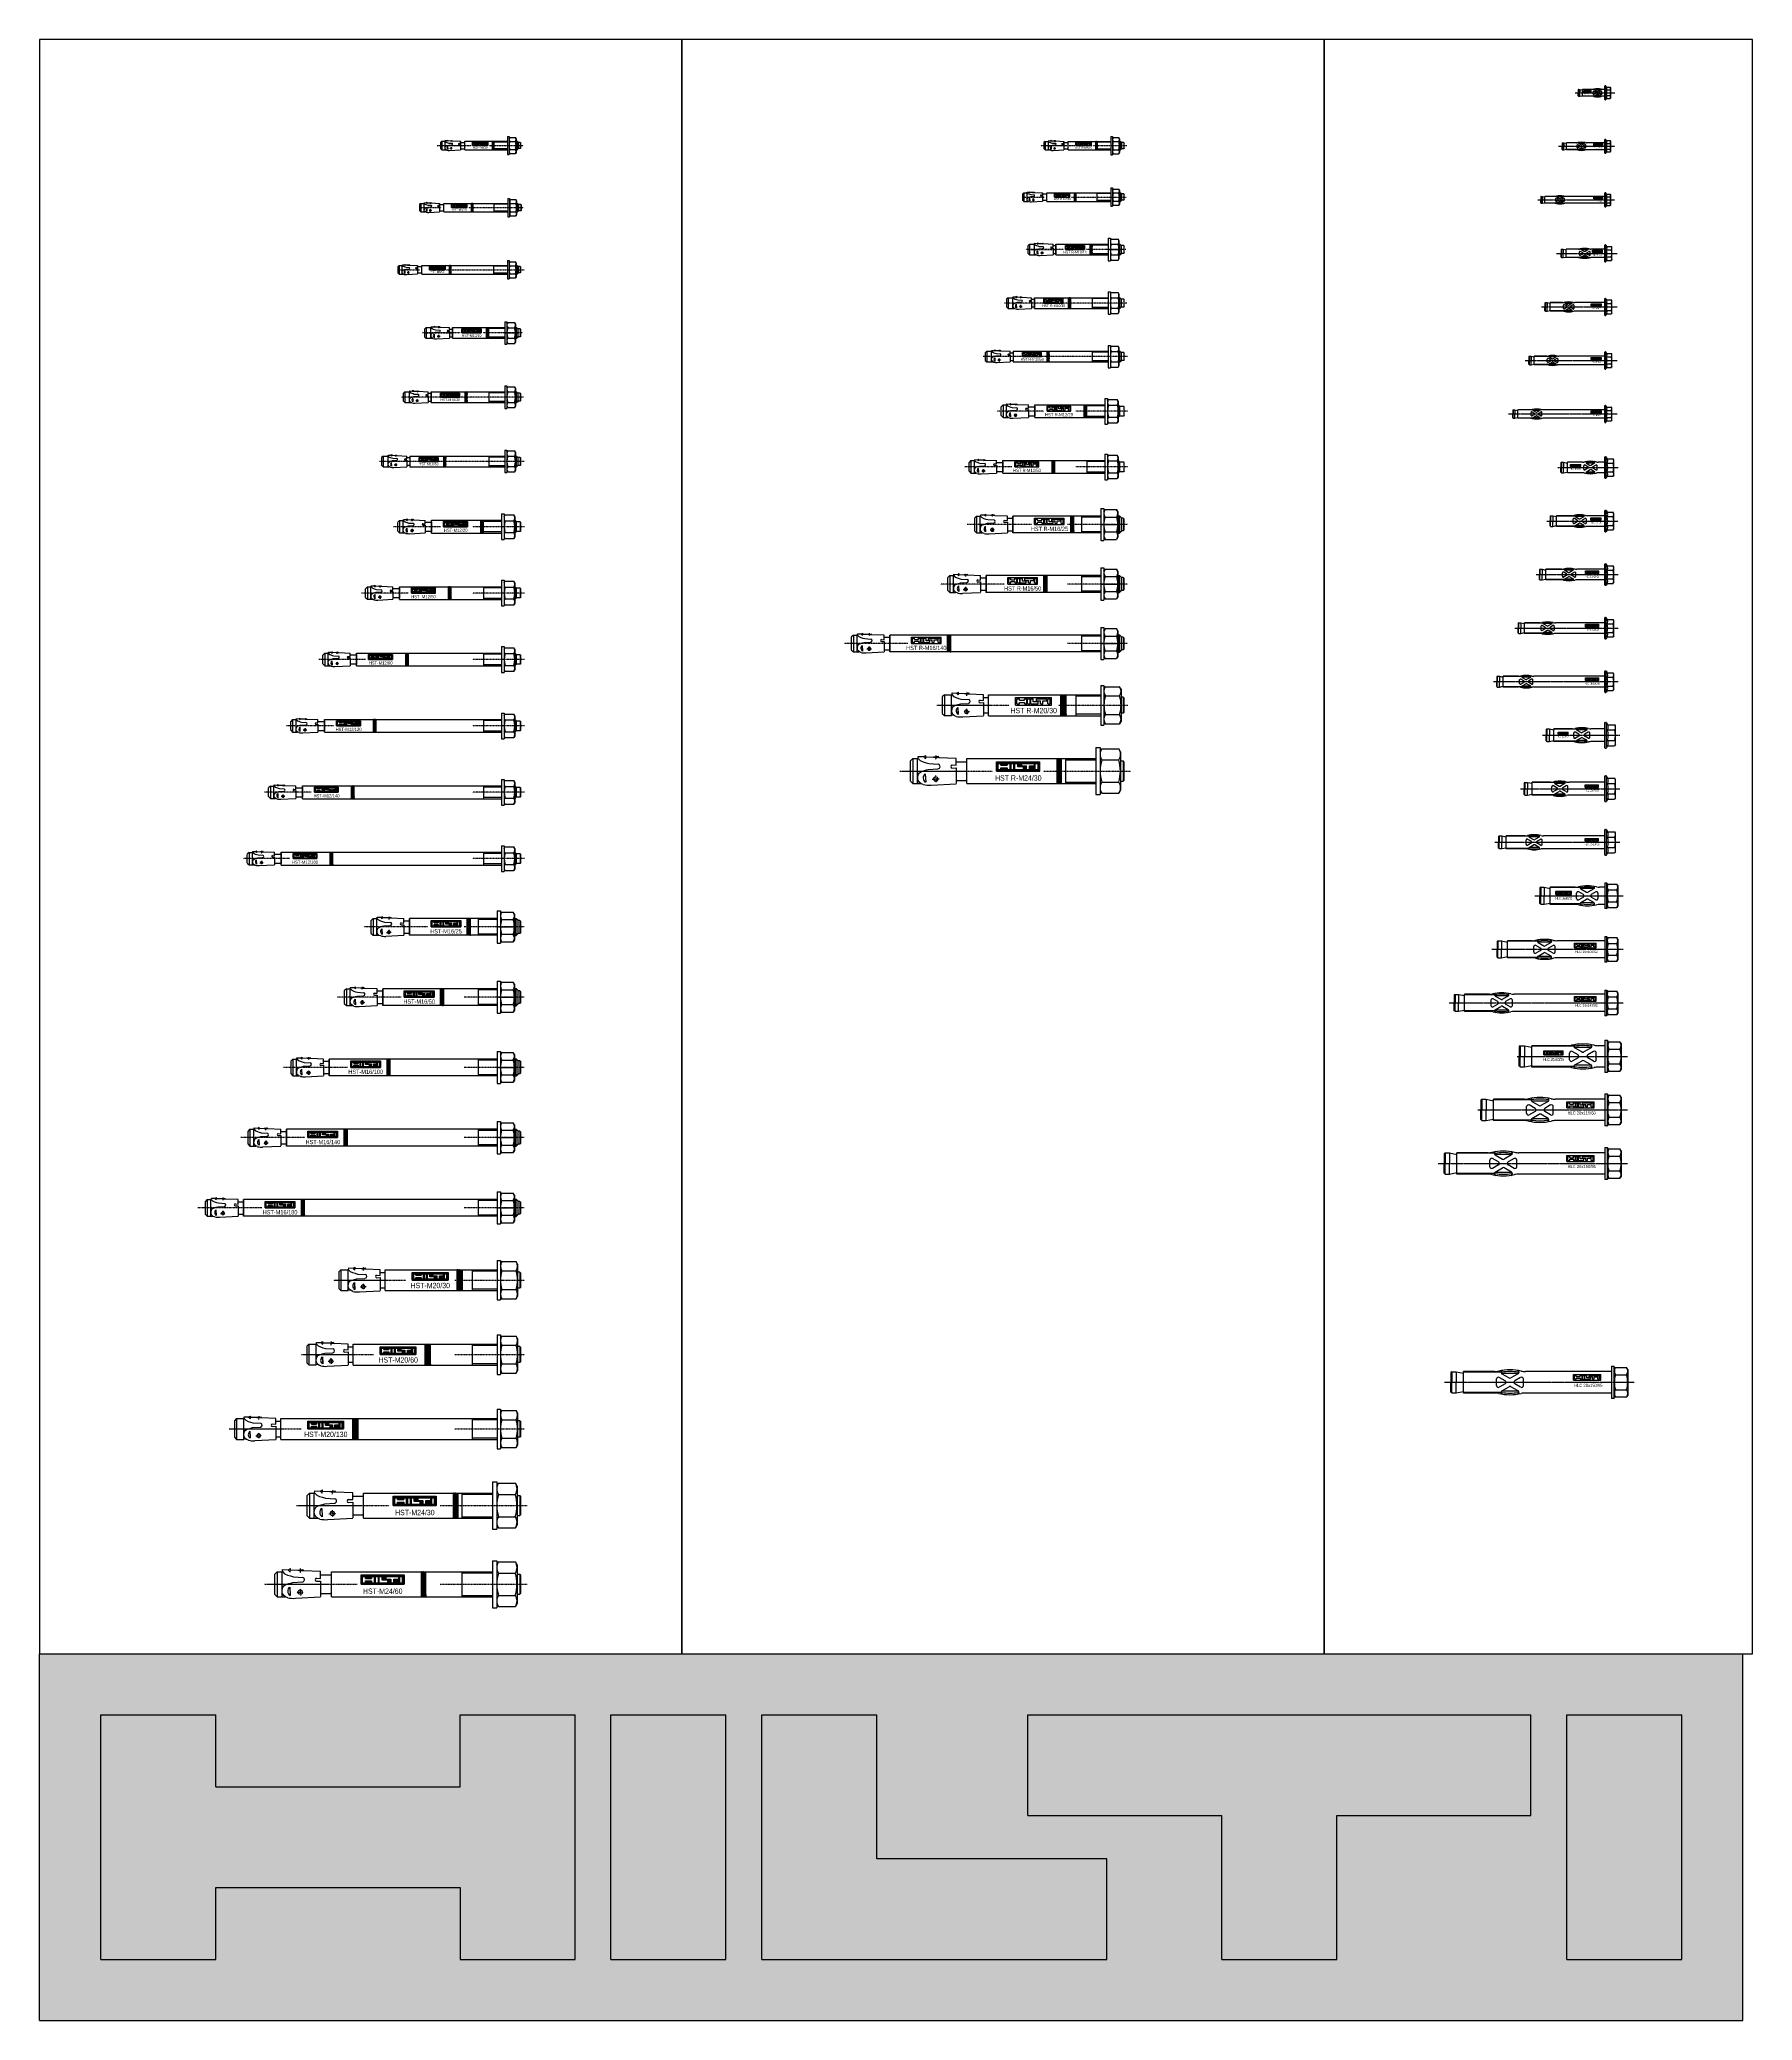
# Model space of a CAD drawing. Header units: millimetres. Extents: x 296 to 4896, y 152 to 3333.
# Drawn here: x 3296 to 4896, y 152 to 2002 of the extents above; entities that cross this region are included whole.
import ezdxf
from ezdxf.enums import TextEntityAlignment as Align

# ---------------------------------------------------------------- set-up
doc = ezdxf.new("R2010")
doc.units = ezdxf.units.MM
doc.linetypes.add('CENTERLI', pattern=[1, 0.75, -0.0625, 0.125, -0.0625])
doc.linetypes.add('DASHED', pattern=[0.25, 0.15625, -0.09375])
for name, color, linetype in [('1', 1, 'DASHED'), ('10', 1, 'Continuous'), ('2', 3, 'Continuous'), ('3', 4, 'Continuous'), ('4', 2, 'Continuous'), ('950', 3, 'Continuous'), ('951', 1, 'Continuous')]:
    doc.layers.add(name, color=color, linetype=linetype)
doc.styles.get("Standard").update_dxf_attribs({"font": 'arial.ttf'})

# ---------------------------------------------------------------- blocks, each defined once
blk = doc.blocks.new('HLC 6.5x25-5')
at = {"layer": '3', "color": 1, "linetype": 'CENTERLI'}
blk.add_line((-33.1, 0), (4, 0), dxfattribs=at)
at = {"layer": '3'}
for p, q in [((-30, 3.2), (-30.3, 3)), ((-30.3, 3), (-30.3, 0)), ((-30.3, -3), (-30.3, 0)), ((-30, 3.2), (-30, 0)), ((-30, 3.2), (-28.7, 3.2)), ((-30, -3.2), (-30, 0)), ((-28.7, 3.2), (-26.4, 2.8)), ((-28.7, 3.2), (-28.7, 0)), ((-28.7, -3.2), (-28.7, 0)), ((-17, 3.2), (-26.4, 3.2)), ((-26.4, -3.2), (-26.4, 3.2)), ((-15.1, 3.1), (-26.4, 3.1)), ((-16.4, -1), (-16.4, 1)), ((-13.8, 0.5), (-15.6, 1.5)), ((-9.7, 2.7), (-14.9, 2.7)), ((-14.8, 2.6), (-12.6, 1.3)), ((-9.8, 2.6), (-12.1, 1.3)), ((-9.1, 1.5), (-10.8, 0.5)), ((-8.3, -1), (-8.3, 1)), ((-5.4, 3.2), (-7.7, 3.2)), ((-5.4, -6.3), (-5.4, 6.3)), ((-5.3, 6.5), (-4.7, 6.5)), ((-4.6, 6.4), (-4.1, 5.3)), ((-4.1, 5.3), (-0.4, 5.3)), ((-4.1, 2.7), (-0.4, 2.7)), ((0, 4.6), (-0.4, 5.3)), ((0, -4.6), (0, 4.6)), ((-30, -3.2), (-30.3, -3)), ((-30, -3.2), (-28.7, -3.2)), ((-28.7, -3.2), (-26.4, -2.8)), ((-15.1, -3.1), (-26.4, -3.1)), ((-17, -3.2), (-26.4, -3.2)), ((-13.8, -0.5), (-15.6, -1.5)), ((-9.7, -2.7), (-14.9, -2.7)), ((-14.8, -2.6), (-12.6, -1.3)), ((-9.8, -2.6), (-12.1, -1.3)), ((-9.1, -1.5), (-10.8, -0.5)), ((-5.4, -3.2), (-7.7, -3.2)), ((-5.3, -6.5), (-4.7, -6.5)), ((-4.1, -5.3), (-4.6, -6.4)), ((-4.1, -2.7), (-0.4, -2.7)), ((-4.1, -5.3), (-0.4, -5.3)), ((0, -4.6), (-0.4, -5.3))]:
    blk.add_line(p, q, dxfattribs=at)
at = {"layer": '3', "color": 1}
for p, q in [((-25, 0.6), (-25, 2.1)), ((-25, 2.1), (-18.2, 2.1)), ((-25, 0.6), (-18.2, 0.6)), ((-24.7, 0.9), (-24.7, 1.9)), ((-24.7, 1.9), (-24.3, 1.9)), ((-24.7, 0.9), (-24.3, 0.9)), ((-24.3, 1.6), (-24.3, 1.9)), ((-24.3, 1.6), (-23.3, 1.6)), ((-24.3, 0.9), (-24.3, 1.2)), ((-24.3, 1.2), (-23.3, 1.2)), ((-23.3, 1.9), (-22.8, 1.9)), ((-23.3, 1.6), (-23.3, 1.9)), ((-23.3, 1.2), (-23.3, 0.9)), ((-23.3, 0.9), (-22.8, 0.9)), ((-22.8, 0.9), (-22.8, 1.9)), ((-22.7, 1.9), (-22.2, 1.9)), ((-22.7, 0.9), (-22.7, 1.9)), ((-22.7, 0.9), (-22.2, 0.9)), ((-22.2, 0.9), (-22.2, 1.9)), ((-22.1, 1.9), (-21.6, 1.9)), ((-22.1, 0.9), (-22.1, 1.9)), ((-22.1, 0.9), (-20.7, 0.9)), ((-21.6, 1.3), (-21.6, 1.9)), ((-20.7, 1.3), (-21.6, 1.3)), ((-21.1, 1.9), (-19.1, 1.9)), ((-21.1, 1.5), (-21.1, 1.9)), ((-21.1, 1.5), (-20.3, 1.5)), ((-20.7, 0.9), (-20.7, 1.3)), ((-20.3, 0.9), (-20.3, 1.5)), ((-20.3, 0.9), (-19.8, 0.9)), ((-19.8, 0.9), (-19.8, 1.5)), ((-19.8, 1.5), (-19.1, 1.5)), ((-19.1, 1.5), (-19.1, 1.9)), ((-18.9, 1.9), (-18.5, 1.9)), ((-18.9, 0.9), (-18.9, 1.9)), ((-18.9, 0.9), (-18.5, 0.9)), ((-18.5, 0.9), (-18.5, 1.9)), ((-18.2, 0.6), (-18.2, 2.1)), ((-4.6, -6.2), (-4.6, 6.2))]:
    blk.add_line(p, q, dxfattribs=at)
at = {"layer": '3'}
for centre, radius, start, end in [((-17, 8.7), 5.42, 270, 283.2384), ((-15.9, 1), 0.542, 60, 180), ((-12.3, -11.2), 15, 76.7616, 103.2384), ((-14.5, 3.1), 0.542, 98.8269, 240), ((-14.8, 2.7), 0.379, 99.9802, 141.2457), ((-12.3, -11.2), 14.5, 80.0198, 99.9802), ((-14.1, 0), 0.542, 300, 60), ((-12.3, 1.8), 0.542, 240, 300), ((-10.6, 0), 0.542, 120, 240), ((-10.1, 3.1), 0.542, 300, 81.1731), ((-9.9, 2.7), 0.379, 38.7543, 80.0198), ((-8.8, 1), 0.542, 0, 120), ((-7.7, 8.7), 5.42, 256.7616, 270), ((-5.3, 6.3), 0.163, 90, 180), ((-4.7, 6.3), 0.163, 24.6168, 90), ((-6, 4), 2.35, 325.5615, 34.4385), ((-12.4, 0), 8.79, 342.383, 17.617), ((-2.4, 4), 2.35, 325.5615, 34.4385), ((-8.8, 0), 8.79, 342.383, 17.617), ((-17, -8.7), 5.42, 76.5912, 90), ((-15.9, -1), 0.542, 180, 300), ((-12.3, 11.2), 15, 256.8232, 283.2384), ((-14.5, -3.1), 0.542, 120, 261.1731), ((-14.8, -2.7), 0.379, 218.7543, 260.0198), ((-12.3, 11.2), 14.5, 260.0198, 279.9802), ((-12.3, -1.8), 0.542, 60, 120), ((-10.1, -3.1), 0.542, 278.8269, 60), ((-9.9, -2.7), 0.379, 279.9802, 321.2457), ((-8.8, -1), 0.542, 240, 0), ((-7.7, -8.7), 5.42, 90, 103.2384), ((-5.3, -6.3), 0.163, 180, 270), ((-4.7, -6.3), 0.163, 270, 335.3832), ((-6, -4), 2.35, 325.5615, 34.4385), ((-2.4, -4), 2.35, 325.5615, 34.4385)]:
    blk.add_arc(centre, radius, start, end, dxfattribs=at)
at = {"layer": '3', "color": 4, "width": 0.52}
blk.add_text('HLC 6.5x25/5', height=1.075, dxfattribs=at).set_placement((-21.6, -1.5), align=Align.CENTER)
blk = doc.blocks.new('HLC 6.5x40-20')
at = {"layer": '3', "color": 1, "linetype": 'CENTERLI'}
blk.add_line((-48.7, 0), (4, 0), dxfattribs=at)
at = {"layer": '3'}
for p, q in [((-45, 3.2), (-45.3, 3)), ((-45.3, 3), (-45.3, 0)), ((-45.3, -3), (-45.3, 0)), ((-45, 3.2), (-43.7, 3.2)), ((-45, 3.2), (-45, 0)), ((-45, -3.2), (-45, 0)), ((-43.7, 3.2), (-43.7, 0)), ((-43.7, 3.2), (-41.4, 2.8)), ((-43.7, -3.2), (-43.7, 0)), ((-41.4, -3.2), (-41.4, 3.2)), ((-32, 3.2), (-41.4, 3.2)), ((-30.1, 3.1), (-41.4, 3.1)), ((-31.4, -1), (-31.4, 1)), ((-28.8, 0.5), (-30.6, 1.5)), ((-24.7, 2.7), (-29.9, 2.7)), ((-29.8, 2.6), (-27.6, 1.3)), ((-24.8, 2.6), (-27.1, 1.3)), ((-24.1, 1.5), (-25.8, 0.5)), ((-23.3, -1), (-23.3, 1)), ((-5.4, 3.2), (-22.7, 3.2)), ((-5.4, -6.3), (-5.4, 6.3)), ((-5.3, 6.5), (-4.7, 6.5)), ((-4.6, 6.4), (-4.1, 5.3)), ((-4.1, 5.3), (-0.4, 5.3)), ((-4.1, 2.7), (-0.4, 2.7)), ((0, 4.6), (-0.4, 5.3)), ((0, -4.6), (0, 4.6)), ((-45, -3.2), (-45.3, -3)), ((-45, -3.2), (-43.7, -3.2)), ((-43.7, -3.2), (-41.4, -2.8)), ((-30.1, -3.1), (-41.4, -3.1)), ((-32, -3.2), (-41.4, -3.2)), ((-28.8, -0.5), (-30.6, -1.5)), ((-24.7, -2.7), (-29.9, -2.7)), ((-29.8, -2.6), (-27.6, -1.3)), ((-24.8, -2.6), (-27.1, -1.3)), ((-24.1, -1.5), (-25.8, -0.5)), ((-5.4, -3.2), (-22.7, -3.2)), ((-5.3, -6.5), (-4.7, -6.5)), ((-4.1, -5.3), (-4.6, -6.4)), ((-4.1, -2.7), (-0.4, -2.7)), ((-4.1, -5.3), (-0.4, -5.3)), ((0, -4.6), (-0.4, -5.3))]:
    blk.add_line(p, q, dxfattribs=at)
at = {"layer": '3', "color": 1}
for p, q in [((-15.7, 2.6), (-7.2, 2.6)), ((-15.7, 0.8), (-15.7, 2.6)), ((-15.7, 0.8), (-7.2, 0.8)), ((-15.4, 2.3), (-14.8, 2.3)), ((-15.4, 1.1), (-15.4, 2.3)), ((-15.4, 1.1), (-14.8, 1.1)), ((-14.8, 2), (-14.8, 2.3)), ((-14.8, 2), (-13.6, 2)), ((-14.8, 1.5), (-13.6, 1.5)), ((-14.8, 1.1), (-14.8, 1.5)), ((-13.6, 2), (-13.6, 2.3)), ((-13.6, 2.3), (-13, 2.3)), ((-13.6, 1.5), (-13.6, 1.1)), ((-13.6, 1.1), (-13, 1.1)), ((-13, 1.1), (-13, 2.3)), ((-12.8, 1.1), (-12.8, 2.3)), ((-12.8, 2.3), (-12.3, 2.3)), ((-12.8, 1.1), (-12.3, 1.1)), ((-12.3, 1.1), (-12.3, 2.3)), ((-12.1, 1.1), (-12.1, 2.3)), ((-12.1, 2.3), (-11.5, 2.3)), ((-12.1, 1.1), (-10.4, 1.1)), ((-11.5, 1.6), (-11.5, 2.3)), ((-10.4, 1.6), (-11.5, 1.6)), ((-10.8, 1.8), (-10.8, 2.3)), ((-10.8, 2.3), (-8.3, 2.3)), ((-10.8, 1.8), (-9.8, 1.8)), ((-10.4, 1.1), (-10.4, 1.6)), ((-9.8, 1.1), (-9.8, 1.8)), ((-9.8, 1.1), (-9.3, 1.1)), ((-9.3, 1.8), (-8.3, 1.8)), ((-9.3, 1.1), (-9.3, 1.8)), ((-8.3, 1.8), (-8.3, 2.3)), ((-8.1, 1.1), (-8.1, 2.3)), ((-8.1, 2.3), (-7.6, 2.3)), ((-8.1, 1.1), (-7.6, 1.1)), ((-7.6, 1.1), (-7.6, 2.3)), ((-7.2, 0.8), (-7.2, 2.6)), ((-4.6, -6.2), (-4.6, 6.2))]:
    blk.add_line(p, q, dxfattribs=at)
at = {"layer": '3'}
for centre, radius, start, end in [((-32, 8.7), 5.42, 270, 283.2384), ((-30.9, 1), 0.542, 60, 180), ((-27.3, -11.2), 15, 76.7616, 103.2384), ((-29.5, 3.1), 0.542, 98.8269, 240), ((-29.8, 2.7), 0.379, 99.9802, 141.2457), ((-27.3, -11.2), 14.5, 80.0198, 99.9802), ((-29.1, 0), 0.542, 300, 60), ((-27.3, 1.8), 0.542, 240, 300), ((-25.6, 0), 0.542, 120, 240), ((-25.1, 3.1), 0.542, 300, 81.1731), ((-24.9, 2.7), 0.379, 38.7543, 80.0198), ((-23.8, 1), 0.542, 0, 120), ((-22.7, 8.7), 5.42, 256.7616, 270), ((-5.3, 6.3), 0.163, 90, 180), ((-4.7, 6.3), 0.163, 24.6168, 90), ((-6, 4), 2.35, 325.5615, 34.4385), ((-12.4, 0), 8.79, 342.383, 17.617), ((-2.4, 4), 2.35, 325.5615, 34.4385), ((-8.8, 0), 8.79, 342.383, 17.617), ((-32, -8.7), 5.42, 76.5912, 90), ((-30.9, -1), 0.542, 180, 300), ((-27.3, 11.2), 15, 256.8232, 283.2384), ((-29.5, -3.1), 0.542, 120, 261.1731), ((-29.8, -2.7), 0.379, 218.7543, 260.0198), ((-27.3, 11.2), 14.5, 260.0198, 279.9802), ((-27.3, -1.8), 0.542, 60, 120), ((-25.1, -3.1), 0.542, 278.8269, 60), ((-24.9, -2.7), 0.379, 279.9802, 321.2457), ((-23.8, -1), 0.542, 240, 0), ((-22.7, -8.7), 5.42, 90, 103.2384), ((-5.3, -6.3), 0.163, 180, 270), ((-4.7, -6.3), 0.163, 270, 335.3832), ((-6, -4), 2.35, 325.5615, 34.4385), ((-2.4, -4), 2.35, 325.5615, 34.4385)]:
    blk.add_arc(centre, radius, start, end, dxfattribs=at)
at = {"layer": '3', "color": 4, "width": 0.52}
blk.add_text('HLC 6.5x40/20', height=1.344, dxfattribs=at).set_placement((-11.4, -1.8), align=Align.CENTER)
blk = doc.blocks.new('HLC 6.5x60-40')
at = {"layer": '3', "color": 1, "linetype": 'CENTERLI'}
blk.add_line((-68, 0), (4, 0), dxfattribs=at)
at = {"layer": '3'}
for p, q in [((-65, 3.2), (-65.3, 3)), ((-65.3, 3), (-65.3, 0)), ((-65.3, -3), (-65.3, 0)), ((-65, 3.2), (-63.7, 3.2)), ((-65, 3.2), (-65, 0)), ((-65, -3.2), (-65, 0)), ((-63.7, 3.2), (-63.7, 0)), ((-63.7, 3.2), (-61.4, 2.8)), ((-63.7, -3.2), (-63.7, 0)), ((-61.4, -3.2), (-61.4, 3.2)), ((-52, 3.2), (-61.4, 3.2)), ((-50.1, 3.1), (-61.4, 3.1)), ((-51.4, -1), (-51.4, 1)), ((-48.8, 0.5), (-50.6, 1.5)), ((-44.7, 2.7), (-49.9, 2.7)), ((-49.8, 2.6), (-47.6, 1.3)), ((-44.8, 2.6), (-47.1, 1.3)), ((-44.1, 1.5), (-45.8, 0.5)), ((-43.3, -1), (-43.3, 1)), ((-5.4, 3.2), (-42.7, 3.2)), ((-5.4, -6.3), (-5.4, 6.3)), ((-5.3, 6.5), (-4.7, 6.5)), ((-4.6, 6.4), (-4.1, 5.3)), ((-4.1, 5.3), (-0.4, 5.3)), ((-4.1, 2.7), (-0.4, 2.7)), ((0, 4.6), (-0.4, 5.3)), ((0, -4.6), (0, 4.6)), ((-65, -3.2), (-65.3, -3)), ((-65, -3.2), (-63.7, -3.2)), ((-63.7, -3.2), (-61.4, -2.8)), ((-50.1, -3.1), (-61.4, -3.1)), ((-52, -3.2), (-61.4, -3.2)), ((-48.8, -0.5), (-50.6, -1.5)), ((-44.7, -2.7), (-49.9, -2.7)), ((-49.8, -2.6), (-47.6, -1.3)), ((-44.8, -2.6), (-47.1, -1.3)), ((-44.1, -1.5), (-45.8, -0.5)), ((-5.4, -3.2), (-42.7, -3.2)), ((-5.3, -6.5), (-4.7, -6.5)), ((-4.1, -5.3), (-4.6, -6.4)), ((-4.1, -2.7), (-0.4, -2.7)), ((-4.1, -5.3), (-0.4, -5.3)), ((0, -4.6), (-0.4, -5.3))]:
    blk.add_line(p, q, dxfattribs=at)
at = {"layer": '3', "color": 1}
for p, q in [((-15.7, 0.8), (-15.7, 2.6)), ((-15.7, 2.6), (-7.2, 2.6)), ((-15.7, 0.8), (-7.2, 0.8)), ((-15.4, 1.1), (-15.4, 2.3)), ((-15.4, 2.3), (-14.8, 2.3)), ((-15.4, 1.1), (-14.8, 1.1)), ((-14.8, 2), (-14.8, 2.3)), ((-14.8, 2), (-13.6, 2)), ((-14.8, 1.1), (-14.8, 1.5)), ((-14.8, 1.5), (-13.6, 1.5)), ((-13.6, 2.3), (-13, 2.3)), ((-13.6, 2), (-13.6, 2.3)), ((-13.6, 1.5), (-13.6, 1.1)), ((-13.6, 1.1), (-13, 1.1)), ((-13, 1.1), (-13, 2.3)), ((-12.8, 2.3), (-12.3, 2.3)), ((-12.8, 1.1), (-12.8, 2.3)), ((-12.8, 1.1), (-12.3, 1.1)), ((-12.3, 1.1), (-12.3, 2.3)), ((-12.1, 2.3), (-11.5, 2.3)), ((-12.1, 1.1), (-12.1, 2.3)), ((-12.1, 1.1), (-10.4, 1.1)), ((-11.5, 1.6), (-11.5, 2.3)), ((-10.4, 1.6), (-11.5, 1.6)), ((-10.8, 2.3), (-8.3, 2.3)), ((-10.8, 1.8), (-10.8, 2.3)), ((-10.8, 1.8), (-9.8, 1.8)), ((-10.4, 1.1), (-10.4, 1.6)), ((-9.8, 1.1), (-9.8, 1.8)), ((-9.8, 1.1), (-9.3, 1.1)), ((-9.3, 1.1), (-9.3, 1.8)), ((-9.3, 1.8), (-8.3, 1.8)), ((-8.3, 1.8), (-8.3, 2.3)), ((-8.1, 2.3), (-7.6, 2.3)), ((-8.1, 1.1), (-8.1, 2.3)), ((-8.1, 1.1), (-7.6, 1.1)), ((-7.6, 1.1), (-7.6, 2.3)), ((-7.2, 0.8), (-7.2, 2.6)), ((-4.6, -6.2), (-4.6, 6.2))]:
    blk.add_line(p, q, dxfattribs=at)
at = {"layer": '3'}
for centre, radius, start, end in [((-52, 8.7), 5.42, 270, 283.2384), ((-50.9, 1), 0.542, 60, 180), ((-47.3, -11.2), 15, 76.7616, 103.2384), ((-49.5, 3.1), 0.542, 98.8269, 240), ((-49.8, 2.7), 0.379, 99.9802, 141.2457), ((-47.3, -11.2), 14.5, 80.0198, 99.9802), ((-49.1, 0), 0.542, 300, 60), ((-47.3, 1.8), 0.542, 240, 300), ((-45.6, 0), 0.542, 120, 240), ((-45.1, 3.1), 0.542, 300, 81.1731), ((-44.9, 2.7), 0.379, 38.7543, 80.0198), ((-43.8, 1), 0.542, 0, 120), ((-42.7, 8.7), 5.42, 256.7616, 270), ((-5.3, 6.3), 0.163, 90, 180), ((-4.7, 6.3), 0.163, 24.6168, 90), ((-6, 4), 2.35, 325.5615, 34.4385), ((-12.4, 0), 8.79, 342.383, 17.617), ((-2.4, 4), 2.35, 325.5615, 34.4385), ((-8.8, 0), 8.79, 342.383, 17.617), ((-52, -8.7), 5.42, 76.5912, 90), ((-50.9, -1), 0.542, 180, 300), ((-47.3, 11.2), 15, 256.8232, 283.2384), ((-49.5, -3.1), 0.542, 120, 261.1731), ((-49.8, -2.7), 0.379, 218.7543, 260.0198), ((-47.3, 11.2), 14.5, 260.0198, 279.9802), ((-47.3, -1.8), 0.542, 60, 120), ((-45.1, -3.1), 0.542, 278.8269, 60), ((-44.9, -2.7), 0.379, 279.9802, 321.2457), ((-43.8, -1), 0.542, 240, 0), ((-42.7, -8.7), 5.42, 90, 103.2384), ((-5.3, -6.3), 0.163, 180, 270), ((-4.7, -6.3), 0.163, 270, 335.3832), ((-6, -4), 2.35, 325.5615, 34.4385), ((-2.4, -4), 2.35, 325.5615, 34.4385)]:
    blk.add_arc(centre, radius, start, end, dxfattribs=at)
at = {"layer": '3', "color": 4, "width": 0.52}
blk.add_text('HLC 6.5x60/40', height=1.344, dxfattribs=at).set_placement((-11.4, -1.8), align=Align.CENTER)
blk = doc.blocks.new('HLC 8x40-12')
at = {"layer": '3', "color": 1, "linetype": 'CENTERLI'}
blk.add_line((-51.6, 0), (4.9, 0), dxfattribs=at)
at = {"layer": '3'}
for p, q in [((-47.1, 4), (-47.5, 3.6)), ((-47.5, 3.6), (-47.5, 0)), ((-47.5, -3.6), (-47.5, 0)), ((-47.1, 4), (-47.1, 0)), ((-47.1, 4), (-45.5, 4)), ((-47.1, -4), (-47.1, 0)), ((-45.5, 4), (-42.7, 3.4)), ((-45.5, 4), (-45.5, 0)), ((-45.5, -4), (-45.5, 0)), ((-31.1, 4), (-42.7, 4)), ((-42.7, -4), (-42.7, 4)), ((-28.7, 3.8), (-42.7, 3.8)), ((-30.3, -1.3), (-30.3, 1.3)), ((-27.2, 0.6), (-29.3, 1.8)), ((-22.1, 3.3), (-28.5, 3.3)), ((-28.4, 3.2), (-25.7, 1.6)), ((-22.3, 3.2), (-25, 1.6)), ((-21.3, 1.8), (-23.5, 0.6)), ((-20.3, -1.3), (-20.3, 1.3)), ((-6.7, 4), (-19.6, 4)), ((-6.7, -7.8), (-6.7, 7.8)), ((-6.7, 0), (-6.7, 4)), ((-6.7, -4), (-6.7, 4)), ((-6.5, 8), (-5.8, 8)), ((-5.6, 7.9), (-5, 6.5)), ((-5, 6.5), (-0.5, 6.5)), ((-5, 3.3), (-0.5, 3.3)), ((0, 5.7), (-0.5, 6.5)), ((0, -5.7), (0, 5.7)), ((-47.1, -4), (-47.5, -3.6)), ((-47.1, -4), (-45.5, -4)), ((-45.5, -4), (-42.7, -3.4)), ((-28.7, -3.8), (-42.7, -3.8)), ((-31.1, -4), (-42.7, -4)), ((-27.2, -0.6), (-29.3, -1.8)), ((-22.1, -3.3), (-28.5, -3.3)), ((-28.4, -3.2), (-25.7, -1.6)), ((-22.3, -3.2), (-25, -1.6)), ((-21.3, -1.8), (-23.5, -0.6)), ((-6.7, -4), (-19.6, -4)), ((-6.5, -8), (-5.8, -8)), ((-5, -6.5), (-5.6, -7.9)), ((-5, -3.3), (-0.5, -3.3)), ((-5, -6.5), (-0.5, -6.5)), ((0, -5.7), (-0.5, -6.5))]:
    blk.add_line(p, q, dxfattribs=at)
at = {"layer": '3', "color": 1}
for p, q in [((-18.2, 2.9), (-8.8, 2.9)), ((-18.2, 0.9), (-18.2, 2.9)), ((-18.2, 0.9), (-8.8, 0.9)), ((-17.8, 2.6), (-17.2, 2.6)), ((-17.8, 1.3), (-17.8, 2.6)), ((-17.8, 1.3), (-17.2, 1.3)), ((-17.2, 2.2), (-17.2, 2.6)), ((-17.2, 2.2), (-15.8, 2.2)), ((-17.2, 1.7), (-15.8, 1.7)), ((-17.2, 1.3), (-17.2, 1.7)), ((-15.8, 2.2), (-15.8, 2.6)), ((-15.8, 2.6), (-15.2, 2.6)), ((-15.8, 1.7), (-15.8, 1.3)), ((-15.8, 1.3), (-15.2, 1.3)), ((-15.2, 1.3), (-15.2, 2.6)), ((-15, 1.3), (-15, 2.6)), ((-15, 2.6), (-14.4, 2.6)), ((-15, 1.3), (-14.4, 1.3)), ((-14.4, 1.3), (-14.4, 2.6)), ((-14.2, 1.3), (-14.2, 2.6)), ((-14.2, 2.6), (-13.6, 2.6)), ((-14.2, 1.3), (-12.3, 1.3)), ((-13.6, 1.8), (-13.6, 2.6)), ((-12.3, 1.8), (-13.6, 1.8)), ((-12.7, 2.1), (-12.7, 2.6)), ((-12.7, 2.6), (-10, 2.6)), ((-12.7, 2.1), (-11.7, 2.1)), ((-12.3, 1.3), (-12.3, 1.8)), ((-11.7, 1.3), (-11.7, 2.1)), ((-11.7, 1.3), (-11, 1.3)), ((-11, 2.1), (-10, 2.1)), ((-11, 1.3), (-11, 2.1)), ((-10, 2.1), (-10, 2.6)), ((-9.8, 1.3), (-9.8, 2.6)), ((-9.8, 2.6), (-9.1, 2.6)), ((-9.8, 1.3), (-9.1, 1.3)), ((-9.1, 1.3), (-9.1, 2.6)), ((-8.8, 0.9), (-8.8, 2.9)), ((-5.7, -7.7), (-5.7, 7.7))]:
    blk.add_line(p, q, dxfattribs=at)
at = {"layer": '3'}
for centre, radius, start, end in [((-31.1, 10.7), 6.67, 270, 283.2384), ((-29.7, 1.3), 0.667, 60, 180), ((-25.3, -13.8), 18.4, 76.7616, 103.2384), ((-28.1, 3.8), 0.667, 98.8269, 240), ((-28.3, 3.3), 0.467, 99.9802, 141.2457), ((-25.3, -13.8), 17.8, 80.0198, 99.9802), ((-27.5, 0), 0.667, 300, 60), ((-25.3, 2.2), 0.667, 240, 300), ((-23.2, 0), 0.667, 120, 240), ((-22.6, 3.8), 0.667, 300, 81.1731), ((-22.3, 3.3), 0.467, 38.7543, 80.0198), ((-21, 1.3), 0.667, 0, 120), ((-19.6, 10.7), 6.67, 256.7616, 270), ((-6.5, 7.8), 0.2, 90, 180), ((-5.8, 7.8), 0.2, 24.6168, 90), ((-7.4, 4.9), 2.89, 325.5615, 34.4385), ((-15.3, 0), 10.8, 342.383, 17.617), ((-2.9, 4.9), 2.89, 325.5615, 34.4385), ((-10.8, 0), 10.8, 342.383, 17.617), ((-31.1, -10.7), 6.67, 76.5912, 90), ((-29.7, -1.3), 0.667, 180, 300), ((-25.3, 13.8), 18.4, 256.8232, 283.2384), ((-28.1, -3.8), 0.667, 120, 261.1731), ((-28.3, -3.3), 0.467, 218.7543, 260.0198), ((-25.3, 13.8), 17.8, 260.0198, 279.9802), ((-25.3, -2.2), 0.667, 60, 120), ((-22.6, -3.8), 0.667, 278.8269, 60), ((-22.3, -3.3), 0.467, 279.9802, 321.2457), ((-21, -1.3), 0.667, 240, 0), ((-19.6, -10.7), 6.67, 90, 103.2384), ((-6.5, -7.8), 0.2, 180, 270), ((-5.8, -7.8), 0.2, 270, 335.3832), ((-7.4, -4.9), 2.89, 325.5615, 34.4385), ((-2.9, -4.9), 2.89, 325.5615, 34.4385)]:
    blk.add_arc(centre, radius, start, end, dxfattribs=at)
at = {"layer": '3', "color": 4, "width": 0.52}
blk.add_text('HLC 8x40/12', height=1.493, dxfattribs=at).set_placement((-13.4, -2), align=Align.CENTER)
blk = doc.blocks.new('HLC 8x55-27')
at = {"layer": '3', "color": 1, "linetype": 'CENTERLI'}
blk.add_line((-65.8, 0), (4.9, 0), dxfattribs=at)
at = {"layer": '3'}
for p, q in [((-62.1, 4), (-62.5, 3.6)), ((-62.5, 3.6), (-62.5, 0)), ((-62.5, -3.6), (-62.5, 0)), ((-62.1, 4), (-60.5, 4)), ((-62.1, 4), (-62.1, 0)), ((-62.1, -4), (-62.1, 0)), ((-60.5, 4), (-60.5, 0)), ((-60.5, 4), (-57.7, 3.4)), ((-60.5, -4), (-60.5, 0)), ((-57.7, -4), (-57.7, 4)), ((-46.1, 4), (-57.7, 4)), ((-43.7, 3.8), (-57.7, 3.8)), ((-45.3, -1.3), (-45.3, 1.3)), ((-42.2, 0.6), (-44.3, 1.8)), ((-37.1, 3.3), (-43.5, 3.3)), ((-43.4, 3.2), (-40.7, 1.6)), ((-37.3, 3.2), (-40, 1.6)), ((-36.3, 1.8), (-38.5, 0.6)), ((-35.3, -1.3), (-35.3, 1.3)), ((-6.7, 4), (-34.6, 4)), ((-6.7, -7.8), (-6.7, 7.8)), ((-6.7, -4), (-6.7, 4)), ((-6.7, 0), (-6.7, 4)), ((-6.5, 8), (-5.8, 8)), ((-5.6, 7.9), (-5, 6.5)), ((-5, 6.5), (-0.5, 6.5)), ((-5, 3.3), (-0.5, 3.3)), ((0, 5.7), (-0.5, 6.5)), ((0, -5.7), (0, 5.7)), ((-62.1, -4), (-62.5, -3.6)), ((-62.1, -4), (-60.5, -4)), ((-60.5, -4), (-57.7, -3.4)), ((-43.7, -3.8), (-57.7, -3.8)), ((-46.1, -4), (-57.7, -4)), ((-42.2, -0.6), (-44.3, -1.8)), ((-37.1, -3.3), (-43.5, -3.3)), ((-43.4, -3.2), (-40.7, -1.6)), ((-37.3, -3.2), (-40, -1.6)), ((-36.3, -1.8), (-38.5, -0.6)), ((-6.7, -4), (-34.6, -4)), ((-6.5, -8), (-5.8, -8)), ((-5, -6.5), (-5.6, -7.9)), ((-5, -3.3), (-0.5, -3.3)), ((-5, -6.5), (-0.5, -6.5)), ((0, -5.7), (-0.5, -6.5))]:
    blk.add_line(p, q, dxfattribs=at)
at = {"layer": '3', "color": 1}
for p, q in [((-19.2, 0.9), (-19.2, 2.9)), ((-19.2, 2.9), (-9.8, 2.9)), ((-19.2, 0.9), (-9.8, 0.9)), ((-18.8, 1.3), (-18.8, 2.6)), ((-18.8, 2.6), (-18.2, 2.6)), ((-18.8, 1.3), (-18.2, 1.3)), ((-18.2, 2.2), (-18.2, 2.6)), ((-18.2, 2.2), (-16.8, 2.2)), ((-18.2, 1.3), (-18.2, 1.7)), ((-18.2, 1.7), (-16.8, 1.7)), ((-16.8, 2.6), (-16.2, 2.6)), ((-16.8, 2.2), (-16.8, 2.6)), ((-16.8, 1.7), (-16.8, 1.3)), ((-16.8, 1.3), (-16.2, 1.3)), ((-16.2, 1.3), (-16.2, 2.6)), ((-16, 2.6), (-15.4, 2.6)), ((-16, 1.3), (-16, 2.6)), ((-16, 1.3), (-15.4, 1.3)), ((-15.4, 1.3), (-15.4, 2.6)), ((-15.2, 2.6), (-14.6, 2.6)), ((-15.2, 1.3), (-15.2, 2.6)), ((-15.2, 1.3), (-13.3, 1.3)), ((-14.6, 1.8), (-14.6, 2.6)), ((-13.3, 1.8), (-14.6, 1.8)), ((-13.7, 2.6), (-11, 2.6)), ((-13.7, 2.1), (-13.7, 2.6)), ((-13.7, 2.1), (-12.7, 2.1)), ((-13.3, 1.3), (-13.3, 1.8)), ((-12.7, 1.3), (-12.7, 2.1)), ((-12.7, 1.3), (-12, 1.3)), ((-12, 1.3), (-12, 2.1)), ((-12, 2.1), (-11, 2.1)), ((-11, 2.1), (-11, 2.6)), ((-10.8, 2.6), (-10.1, 2.6)), ((-10.8, 1.3), (-10.8, 2.6)), ((-10.8, 1.3), (-10.1, 1.3)), ((-10.1, 1.3), (-10.1, 2.6)), ((-9.8, 0.9), (-9.8, 2.9)), ((-5.7, -7.7), (-5.7, 7.7))]:
    blk.add_line(p, q, dxfattribs=at)
at = {"layer": '3'}
for centre, radius, start, end in [((-46.1, 10.7), 6.67, 270, 283.2384), ((-44.7, 1.3), 0.667, 60, 180), ((-40.3, -13.8), 18.4, 76.7616, 103.2384), ((-43.1, 3.8), 0.667, 98.8269, 240), ((-43.3, 3.3), 0.467, 99.9802, 141.2457), ((-40.3, -13.8), 17.8, 80.0198, 99.9802), ((-42.5, 0), 0.667, 300, 60), ((-40.3, 2.2), 0.667, 240, 300), ((-38.2, 0), 0.667, 120, 240), ((-37.6, 3.8), 0.667, 300, 81.1731), ((-37.3, 3.3), 0.467, 38.7543, 80.0198), ((-36, 1.3), 0.667, 0, 120), ((-34.6, 10.7), 6.67, 256.7616, 270), ((-6.5, 7.8), 0.2, 90, 180), ((-5.8, 7.8), 0.2, 24.6168, 90), ((-7.4, 4.9), 2.89, 325.5615, 34.4385), ((-15.3, 0), 10.8, 342.383, 17.617), ((-2.9, 4.9), 2.89, 325.5615, 34.4385), ((-10.8, 0), 10.8, 342.383, 17.617), ((-46.1, -10.7), 6.67, 76.5912, 90), ((-44.7, -1.3), 0.667, 180, 300), ((-40.3, 13.8), 18.4, 256.8232, 283.2384), ((-43.1, -3.8), 0.667, 120, 261.1731), ((-43.3, -3.3), 0.467, 218.7543, 260.0198), ((-40.3, 13.8), 17.8, 260.0198, 279.9802), ((-40.3, -2.2), 0.667, 60, 120), ((-37.6, -3.8), 0.667, 278.8269, 60), ((-37.3, -3.3), 0.467, 279.9802, 321.2457), ((-36, -1.3), 0.667, 240, 0), ((-34.6, -10.7), 6.67, 90, 103.2384), ((-6.5, -7.8), 0.2, 180, 270), ((-5.8, -7.8), 0.2, 270, 335.3832), ((-7.4, -4.9), 2.89, 325.5615, 34.4385), ((-2.9, -4.9), 2.89, 325.5615, 34.4385)]:
    blk.add_arc(centre, radius, start, end, dxfattribs=at)
at = {"layer": '3', "color": 4, "width": 0.52}
blk.add_text('HLC 8x55/27', height=1.493, dxfattribs=at).set_placement((-14.4, -2), align=Align.CENTER)
blk = doc.blocks.new('HLC 8x70-42')
at = {"layer": '3', "color": 1, "linetype": 'CENTERLI'}
blk.add_line((-81, 0), (4.9, 0), dxfattribs=at)
at = {"layer": '3'}
for p, q in [((-77.1, 4), (-77.5, 3.6)), ((-77.5, 3.6), (-77.5, 0)), ((-77.5, -3.6), (-77.5, 0)), ((-77.1, 4), (-75.5, 4)), ((-77.1, 4), (-77.1, 0)), ((-77.1, -4), (-77.1, 0)), ((-75.5, 4), (-75.5, 0)), ((-75.5, 4), (-72.7, 3.4)), ((-75.5, -4), (-75.5, 0)), ((-72.7, -4), (-72.7, 4)), ((-61.1, 4), (-72.7, 4)), ((-58.7, 3.8), (-72.7, 3.8)), ((-60.3, -1.3), (-60.3, 1.3)), ((-57.2, 0.6), (-59.3, 1.8)), ((-52.1, 3.3), (-58.5, 3.3)), ((-58.4, 3.2), (-55.7, 1.6)), ((-52.3, 3.2), (-55, 1.6)), ((-51.3, 1.8), (-53.5, 0.6)), ((-50.3, -1.3), (-50.3, 1.3)), ((-6.7, 4), (-49.6, 4)), ((-6.7, -7.8), (-6.7, 7.8)), ((-6.7, -4), (-6.7, 4)), ((-6.7, 0), (-6.7, 4)), ((-6.5, 8), (-5.8, 8)), ((-5.6, 7.9), (-5, 6.5)), ((-5, 6.5), (-0.5, 6.5)), ((-5, 3.3), (-0.5, 3.3)), ((0, 5.7), (-0.5, 6.5)), ((0, -5.7), (0, 5.7)), ((-77.1, -4), (-77.5, -3.6)), ((-77.1, -4), (-75.5, -4)), ((-75.5, -4), (-72.7, -3.4)), ((-58.7, -3.8), (-72.7, -3.8)), ((-61.1, -4), (-72.7, -4)), ((-57.2, -0.6), (-59.3, -1.8)), ((-52.1, -3.3), (-58.5, -3.3)), ((-58.4, -3.2), (-55.7, -1.6)), ((-52.3, -3.2), (-55, -1.6)), ((-51.3, -1.8), (-53.5, -0.6)), ((-6.7, -4), (-49.6, -4)), ((-6.5, -8), (-5.8, -8)), ((-5, -6.5), (-5.6, -7.9)), ((-5, -3.3), (-0.5, -3.3)), ((-5, -6.5), (-0.5, -6.5)), ((0, -5.7), (-0.5, -6.5))]:
    blk.add_line(p, q, dxfattribs=at)
at = {"layer": '3', "color": 1}
for p, q in [((-19.2, 2.9), (-9.8, 2.9)), ((-19.2, 0.9), (-19.2, 2.9)), ((-19.2, 0.9), (-9.8, 0.9)), ((-18.8, 2.6), (-18.2, 2.6)), ((-18.8, 1.3), (-18.8, 2.6)), ((-18.8, 1.3), (-18.2, 1.3)), ((-18.2, 2.2), (-18.2, 2.6)), ((-18.2, 2.2), (-16.8, 2.2)), ((-18.2, 1.7), (-16.8, 1.7)), ((-18.2, 1.3), (-18.2, 1.7)), ((-16.8, 2.2), (-16.8, 2.6)), ((-16.8, 2.6), (-16.2, 2.6)), ((-16.8, 1.7), (-16.8, 1.3)), ((-16.8, 1.3), (-16.2, 1.3)), ((-16.2, 1.3), (-16.2, 2.6)), ((-16, 1.3), (-16, 2.6)), ((-16, 2.6), (-15.4, 2.6)), ((-16, 1.3), (-15.4, 1.3)), ((-15.4, 1.3), (-15.4, 2.6)), ((-15.2, 1.3), (-15.2, 2.6)), ((-15.2, 2.6), (-14.6, 2.6)), ((-15.2, 1.3), (-13.3, 1.3)), ((-14.6, 1.8), (-14.6, 2.6)), ((-13.3, 1.8), (-14.6, 1.8)), ((-13.7, 2.1), (-13.7, 2.6)), ((-13.7, 2.6), (-11, 2.6)), ((-13.7, 2.1), (-12.7, 2.1)), ((-13.3, 1.3), (-13.3, 1.8)), ((-12.7, 1.3), (-12.7, 2.1)), ((-12.7, 1.3), (-12, 1.3)), ((-12, 2.1), (-11, 2.1)), ((-12, 1.3), (-12, 2.1)), ((-11, 2.1), (-11, 2.6)), ((-10.8, 1.3), (-10.8, 2.6)), ((-10.8, 2.6), (-10.1, 2.6)), ((-10.8, 1.3), (-10.1, 1.3)), ((-10.1, 1.3), (-10.1, 2.6)), ((-9.8, 0.9), (-9.8, 2.9)), ((-5.7, -7.7), (-5.7, 7.7))]:
    blk.add_line(p, q, dxfattribs=at)
at = {"layer": '3'}
for centre, radius, start, end in [((-61.1, 10.7), 6.67, 270, 283.2384), ((-59.7, 1.3), 0.667, 60, 180), ((-55.3, -13.8), 18.4, 76.7616, 103.2384), ((-58.1, 3.8), 0.667, 98.8269, 240), ((-58.3, 3.3), 0.467, 99.9802, 141.2457), ((-55.3, -13.8), 17.8, 80.0198, 99.9802), ((-57.5, 0), 0.667, 300, 60), ((-55.3, 2.2), 0.667, 240, 300), ((-53.2, 0), 0.667, 120, 240), ((-52.6, 3.8), 0.667, 300, 81.1731), ((-52.3, 3.3), 0.467, 38.7543, 80.0198), ((-51, 1.3), 0.667, 0, 120), ((-49.6, 10.7), 6.67, 256.7616, 270), ((-6.5, 7.8), 0.2, 90, 180), ((-5.8, 7.8), 0.2, 24.6168, 90), ((-7.4, 4.9), 2.89, 325.5615, 34.4385), ((-15.3, 0), 10.8, 342.383, 17.617), ((-2.9, 4.9), 2.89, 325.5615, 34.4385), ((-10.8, 0), 10.8, 342.383, 17.617), ((-61.1, -10.7), 6.67, 76.5912, 90), ((-59.7, -1.3), 0.667, 180, 300), ((-55.3, 13.8), 18.4, 256.8232, 283.2384), ((-58.1, -3.8), 0.667, 120, 261.1731), ((-58.3, -3.3), 0.467, 218.7543, 260.0198), ((-55.3, 13.8), 17.8, 260.0198, 279.9802), ((-55.3, -2.2), 0.667, 60, 120), ((-52.6, -3.8), 0.667, 278.8269, 60), ((-52.3, -3.3), 0.467, 279.9802, 321.2457), ((-51, -1.3), 0.667, 240, 0), ((-49.6, -10.7), 6.67, 90, 103.2384), ((-6.5, -7.8), 0.2, 180, 270), ((-5.8, -7.8), 0.2, 270, 335.3832), ((-7.4, -4.9), 2.89, 325.5615, 34.4385), ((-2.9, -4.9), 2.89, 325.5615, 34.4385)]:
    blk.add_arc(centre, radius, start, end, dxfattribs=at)
at = {"layer": '3', "color": 4, "width": 0.52}
blk.add_text('HLC 8x70/42', height=1.493, dxfattribs=at).set_placement((-14.4, -2), align=Align.CENTER)
blk = doc.blocks.new('HLC 8x85-57')
at = {"layer": '3', "color": 1, "linetype": 'CENTERLI'}
blk.add_line((-96.7, 0), (4.9, 0), dxfattribs=at)
at = {"layer": '3'}
for p, q in [((-92.1, 4), (-92.5, 3.6)), ((-92.5, 3.6), (-92.5, 0)), ((-92.5, -3.6), (-92.5, 0)), ((-92.1, 4), (-90.5, 4)), ((-92.1, 4), (-92.1, 0)), ((-92.1, -4), (-92.1, 0)), ((-90.5, 4), (-90.5, 0)), ((-90.5, 4), (-87.7, 3.4)), ((-90.5, -4), (-90.5, 0)), ((-87.7, -4), (-87.7, 4)), ((-76.1, 4), (-87.7, 4)), ((-73.7, 3.8), (-87.7, 3.8)), ((-75.3, -1.3), (-75.3, 1.3)), ((-72.2, 0.6), (-74.3, 1.8)), ((-67.1, 3.3), (-73.5, 3.3)), ((-73.4, 3.2), (-70.7, 1.6)), ((-67.3, 3.2), (-70, 1.6)), ((-66.3, 1.8), (-68.5, 0.6)), ((-65.3, -1.3), (-65.3, 1.3)), ((-6.7, 4), (-64.6, 4)), ((-6.7, -7.8), (-6.7, 7.8)), ((-6.7, -4), (-6.7, 4)), ((-6.7, 0), (-6.7, 4)), ((-6.5, 8), (-5.8, 8)), ((-5.6, 7.9), (-5, 6.5)), ((-5, 6.5), (-0.5, 6.5)), ((-5, 3.3), (-0.5, 3.3)), ((0, 5.7), (-0.5, 6.5)), ((0, -5.7), (0, 5.7)), ((-92.1, -4), (-92.5, -3.6)), ((-92.1, -4), (-90.5, -4)), ((-90.5, -4), (-87.7, -3.4)), ((-73.7, -3.8), (-87.7, -3.8)), ((-76.1, -4), (-87.7, -4)), ((-72.2, -0.6), (-74.3, -1.8)), ((-67.1, -3.3), (-73.5, -3.3)), ((-73.4, -3.2), (-70.7, -1.6)), ((-67.3, -3.2), (-70, -1.6)), ((-66.3, -1.8), (-68.5, -0.6)), ((-6.7, -4), (-64.6, -4)), ((-6.5, -8), (-5.8, -8)), ((-5, -6.5), (-5.6, -7.9)), ((-5, -3.3), (-0.5, -3.3)), ((-5, -6.5), (-0.5, -6.5)), ((0, -5.7), (-0.5, -6.5))]:
    blk.add_line(p, q, dxfattribs=at)
at = {"layer": '3', "color": 1}
for p, q in [((-19.2, 0.9), (-19.2, 2.9)), ((-19.2, 2.9), (-9.8, 2.9)), ((-19.2, 0.9), (-9.8, 0.9)), ((-18.8, 1.3), (-18.8, 2.6)), ((-18.8, 2.6), (-18.2, 2.6)), ((-18.8, 1.3), (-18.2, 1.3)), ((-18.2, 2.2), (-18.2, 2.6)), ((-18.2, 2.2), (-16.8, 2.2)), ((-18.2, 1.3), (-18.2, 1.7)), ((-18.2, 1.7), (-16.8, 1.7)), ((-16.8, 2.6), (-16.2, 2.6)), ((-16.8, 2.2), (-16.8, 2.6)), ((-16.8, 1.7), (-16.8, 1.3)), ((-16.8, 1.3), (-16.2, 1.3)), ((-16.2, 1.3), (-16.2, 2.6)), ((-16, 2.6), (-15.4, 2.6)), ((-16, 1.3), (-16, 2.6)), ((-16, 1.3), (-15.4, 1.3)), ((-15.4, 1.3), (-15.4, 2.6)), ((-15.2, 2.6), (-14.6, 2.6)), ((-15.2, 1.3), (-15.2, 2.6)), ((-15.2, 1.3), (-13.3, 1.3)), ((-14.6, 1.8), (-14.6, 2.6)), ((-13.3, 1.8), (-14.6, 1.8)), ((-13.7, 2.6), (-11, 2.6)), ((-13.7, 2.1), (-13.7, 2.6)), ((-13.7, 2.1), (-12.7, 2.1)), ((-13.3, 1.3), (-13.3, 1.8)), ((-12.7, 1.3), (-12.7, 2.1)), ((-12.7, 1.3), (-12, 1.3)), ((-12, 1.3), (-12, 2.1)), ((-12, 2.1), (-11, 2.1)), ((-11, 2.1), (-11, 2.6)), ((-10.8, 2.6), (-10.1, 2.6)), ((-10.8, 1.3), (-10.8, 2.6)), ((-10.8, 1.3), (-10.1, 1.3)), ((-10.1, 1.3), (-10.1, 2.6)), ((-9.8, 0.9), (-9.8, 2.9)), ((-5.7, -7.7), (-5.7, 7.7))]:
    blk.add_line(p, q, dxfattribs=at)
at = {"layer": '3'}
for centre, radius, start, end in [((-76.1, 10.7), 6.67, 270, 283.2384), ((-74.7, 1.3), 0.667, 60, 180), ((-70.3, -13.8), 18.4, 76.7616, 103.2384), ((-73.1, 3.8), 0.667, 98.8269, 240), ((-73.3, 3.3), 0.467, 99.9802, 141.2457), ((-70.3, -13.8), 17.8, 80.0198, 99.9802), ((-72.5, 0), 0.667, 300, 60), ((-70.3, 2.2), 0.667, 240, 300), ((-68.2, 0), 0.667, 120, 240), ((-67.6, 3.8), 0.667, 300, 81.1731), ((-67.3, 3.3), 0.467, 38.7543, 80.0198), ((-66, 1.3), 0.667, 0, 120), ((-64.6, 10.7), 6.67, 256.7616, 270), ((-6.5, 7.8), 0.2, 90, 180), ((-5.8, 7.8), 0.2, 24.6168, 90), ((-7.4, 4.9), 2.89, 325.5615, 34.4385), ((-15.3, 0), 10.8, 342.383, 17.617), ((-2.9, 4.9), 2.89, 325.5615, 34.4385), ((-10.8, 0), 10.8, 342.383, 17.617), ((-76.1, -10.7), 6.67, 76.5912, 90), ((-74.7, -1.3), 0.667, 180, 300), ((-70.3, 13.8), 18.4, 256.8232, 283.2384), ((-73.1, -3.8), 0.667, 120, 261.1731), ((-73.3, -3.3), 0.467, 218.7543, 260.0198), ((-70.3, 13.8), 17.8, 260.0198, 279.9802), ((-70.3, -2.2), 0.667, 60, 120), ((-67.6, -3.8), 0.667, 278.8269, 60), ((-67.3, -3.3), 0.467, 279.9802, 321.2457), ((-66, -1.3), 0.667, 240, 0), ((-64.6, -10.7), 6.67, 90, 103.2384), ((-6.5, -7.8), 0.2, 180, 270), ((-5.8, -7.8), 0.2, 270, 335.3832), ((-7.4, -4.9), 2.89, 325.5615, 34.4385), ((-2.9, -4.9), 2.89, 325.5615, 34.4385)]:
    blk.add_arc(centre, radius, start, end, dxfattribs=at)
at = {"layer": '3', "color": 4, "width": 0.52}
blk.add_text('HLC 8x85/57', height=1.493, dxfattribs=at).set_placement((-14.4, -2), align=Align.CENTER)
blk = doc.blocks.new('HLC 10x40-8')
at = {"layer": '3', "color": 1, "linetype": 'CENTERLI'}
blk.add_line((-52.3, 0), (4.3, 0), dxfattribs=at)
at = {"layer": '3'}
for p, q in [((-48.9, 5), (-49.3, 4.5)), ((-49.3, 4.5), (-49.3, 0)), ((-49.3, -4.5), (-49.3, 0)), ((-48.9, 5), (-48.9, 0)), ((-48.9, 5), (-46.8, 5)), ((-48.9, -5), (-48.9, 0)), ((-46.8, 5), (-43.3, 4.2)), ((-46.8, 5), (-46.8, 0)), ((-46.8, -5), (-46.8, 0)), ((-28.8, 5), (-43.3, 5)), ((-43.3, -5), (-43.3, 5)), ((-27.9, -1.6), (-27.9, 1.6)), ((-24, 0.7), (-26.7, 2.3)), ((-17.7, 4.2), (-25.7, 4.2)), ((-25.5, 4), (-22.1, 2)), ((-17.8, 4), (-21.3, 2)), ((-16.7, 2.3), (-19.4, 0.7)), ((-15.4, -1.6), (-15.4, 1.6)), ((-8.3, 5), (-14.5, 5)), ((-8.3, -9.7), (-8.3, 9.7)), ((-8.3, 0), (-8.3, 5)), ((-8.3, -5), (-8.3, 5)), ((-8.1, 10), (-7.2, 10)), ((-7, 9.9), (-6.2, 8.2)), ((-6.2, 8.2), (-0.6, 8.2)), ((-6.2, 4.1), (-0.6, 4.1)), ((0, 7.1), (-0.6, 8.2)), ((0, -7.1), (0, 7.1)), ((-48.9, -5), (-49.3, -4.5)), ((-48.9, -5), (-46.8, -5)), ((-46.8, -5), (-43.3, -4.2)), ((-28.8, -5), (-43.3, -5)), ((-24, -0.7), (-26.7, -2.3)), ((-17.7, -4.2), (-25.7, -4.2)), ((-25.5, -4), (-22.1, -2)), ((-17.8, -4), (-21.3, -2)), ((-16.7, -2.3), (-19.4, -0.7)), ((-8.3, -5), (-14.5, -5)), ((-8.1, -10), (-7.2, -10)), ((-6.2, -8.2), (-7, -9.9)), ((-6.2, -4.1), (-0.6, -4.1)), ((-6.2, -8.2), (-0.6, -8.2)), ((0, -7.1), (-0.6, -8.2))]:
    blk.add_line(p, q, dxfattribs=at)
at = {"layer": '3', "color": 1}
for p, q in [((-40.2, 0.9), (-40.2, 2.9)), ((-40.2, 2.9), (-30.8, 2.9)), ((-40.2, 0.9), (-30.8, 0.9)), ((-39.8, 1.3), (-39.8, 2.6)), ((-39.8, 2.6), (-39.2, 2.6)), ((-39.8, 1.3), (-39.2, 1.3)), ((-39.2, 2.2), (-39.2, 2.6)), ((-39.2, 2.2), (-37.8, 2.2)), ((-39.2, 1.3), (-39.2, 1.7)), ((-39.2, 1.7), (-37.8, 1.7)), ((-37.8, 2.6), (-37.2, 2.6)), ((-37.8, 2.2), (-37.8, 2.6)), ((-37.8, 1.7), (-37.8, 1.3)), ((-37.8, 1.3), (-37.2, 1.3)), ((-37.2, 1.3), (-37.2, 2.6)), ((-37, 2.6), (-36.4, 2.6)), ((-37, 1.3), (-37, 2.6)), ((-37, 1.3), (-36.4, 1.3)), ((-36.4, 1.3), (-36.4, 2.6)), ((-36.2, 2.6), (-35.6, 2.6)), ((-36.2, 1.3), (-36.2, 2.6)), ((-36.2, 1.3), (-34.3, 1.3)), ((-35.6, 1.8), (-35.6, 2.6)), ((-34.3, 1.8), (-35.6, 1.8)), ((-34.7, 2.6), (-32, 2.6)), ((-34.7, 2.1), (-34.7, 2.6)), ((-34.7, 2.1), (-33.7, 2.1)), ((-34.3, 1.3), (-34.3, 1.8)), ((-33.7, 1.3), (-33.7, 2.1)), ((-33.7, 1.3), (-33, 1.3)), ((-33, 1.3), (-33, 2.1)), ((-33, 2.1), (-32, 2.1)), ((-32, 2.1), (-32, 2.6)), ((-31.8, 2.6), (-31.1, 2.6)), ((-31.8, 1.3), (-31.8, 2.6)), ((-31.8, 1.3), (-31.1, 1.3)), ((-31.1, 1.3), (-31.1, 2.6)), ((-30.8, 0.9), (-30.8, 2.9)), ((-7.1, -9.6), (-7.1, 9.6))]:
    blk.add_line(p, q, dxfattribs=at)
at = {"layer": '3'}
for centre, radius, start, end in [((-28.8, 13.3), 8.33, 270, 283.2384), ((-27.1, 1.6), 0.833, 60, 180), ((-21.7, -17.2), 23, 76.7616, 103.2384), ((-25.1, 4.7), 0.833, 98.8269, 240), ((-25.4, 4.2), 0.583, 99.9802, 141.2457), ((-21.7, -17.2), 22.3, 80.0198, 99.9802), ((-24.4, 0), 0.833, 300, 60), ((-21.7, 2.8), 0.833, 240, 300), ((-19, 0), 0.833, 120, 240), ((-18.3, 4.7), 0.833, 300, 81.1731), ((-17.9, 4.2), 0.583, 38.7543, 80.0198), ((-16.3, 1.6), 0.833, 0, 120), ((-14.5, 13.3), 8.33, 256.7616, 270), ((-8.1, 9.7), 0.25, 90, 180), ((-7.2, 9.7), 0.25, 24.6168, 90), ((-9.2, 6.1), 3.62, 325.5615, 34.4385), ((-19.1, 0), 13.5, 342.383, 17.617), ((-3.6, 6.1), 3.62, 325.5615, 34.4385), ((-13.5, 0), 13.5, 342.383, 17.617), ((-28.8, -13.3), 8.33, 76.5912, 90), ((-27.1, -1.6), 0.833, 180, 300), ((-21.7, 17.2), 23, 256.8232, 283.2384), ((-25.1, -4.7), 0.833, 120, 261.1731), ((-25.4, -4.2), 0.583, 218.7543, 260.0198), ((-21.7, 17.2), 22.3, 260.0198, 279.9802), ((-21.7, -2.8), 0.833, 60, 120), ((-18.3, -4.7), 0.833, 278.8269, 60), ((-17.9, -4.2), 0.583, 279.9802, 321.2457), ((-16.3, -1.6), 0.833, 240, 0), ((-14.5, -13.3), 8.33, 90, 103.2384), ((-8.1, -9.7), 0.25, 180, 270), ((-7.2, -9.7), 0.25, 270, 335.3832), ((-9.2, -6.1), 3.62, 325.5615, 34.4385), ((-3.6, -6.1), 3.62, 325.5615, 34.4385)]:
    blk.add_arc(centre, radius, start, end, dxfattribs=at)
at = {"layer": '3', "color": 4, "width": 0.6}
blk.add_text('HLC 10x40/8', height=1.493, dxfattribs=at).set_placement((-35.4, -2), align=Align.CENTER)
blk = doc.blocks.new('HLC 10x50-18')
at = {"layer": '3', "color": 1, "linetype": 'CENTERLI'}
blk.add_line((-62.3, 0), (4.3, 0), dxfattribs=at)
at = {"layer": '3'}
for p, q in [((-58.9, 5), (-59.3, 4.5)), ((-59.3, 4.5), (-59.3, 0)), ((-59.3, -4.5), (-59.3, 0)), ((-58.9, 5), (-56.8, 5)), ((-58.9, 5), (-58.9, 0)), ((-58.9, -5), (-58.9, 0)), ((-56.8, 5), (-56.8, 0)), ((-56.8, 5), (-53.3, 4.2)), ((-56.8, -5), (-56.8, 0)), ((-53.3, -5), (-53.3, 5)), ((-38.8, 5), (-53.3, 5)), ((-35.9, 4.7), (-53.3, 4.7)), ((-37.9, -1.6), (-37.9, 1.6)), ((-34, 0.7), (-36.7, 2.3)), ((-27.7, 4.2), (-35.7, 4.2)), ((-35.5, 4), (-32.1, 2)), ((-27.8, 4), (-31.3, 2)), ((-26.7, 2.3), (-29.4, 0.7)), ((-25.4, -1.6), (-25.4, 1.6)), ((-8.3, 5), (-24.5, 5)), ((-8.3, -9.7), (-8.3, 9.7)), ((-8.3, -5), (-8.3, 5)), ((-8.3, 0), (-8.3, 5)), ((-8.1, 10), (-7.2, 10)), ((-7, 9.9), (-6.2, 8.2)), ((-6.2, 8.2), (-0.6, 8.2)), ((-6.2, 4.1), (-0.6, 4.1)), ((0, 7.1), (-0.6, 8.2)), ((0, -7.1), (0, 7.1)), ((-58.9, -5), (-59.3, -4.5)), ((-58.9, -5), (-56.8, -5)), ((-56.8, -5), (-53.3, -4.2)), ((-35.9, -4.7), (-53.3, -4.7)), ((-38.8, -5), (-53.3, -5)), ((-34, -0.7), (-36.7, -2.3)), ((-27.7, -4.2), (-35.7, -4.2)), ((-35.5, -4), (-32.1, -2)), ((-27.8, -4), (-31.3, -2)), ((-26.7, -2.3), (-29.4, -0.7)), ((-8.3, -5), (-24.5, -5)), ((-8.1, -10), (-7.2, -10)), ((-6.2, -8.2), (-7, -9.9)), ((-6.2, -4.1), (-0.6, -4.1)), ((-6.2, -8.2), (-0.6, -8.2)), ((0, -7.1), (-0.6, -8.2))]:
    blk.add_line(p, q, dxfattribs=at)
at = {"layer": '3', "color": 1}
for p, q in [((-21.2, 2.9), (-11.8, 2.9)), ((-21.2, 0.9), (-21.2, 2.9)), ((-21.2, 0.9), (-11.8, 0.9)), ((-20.8, 2.6), (-20.2, 2.6)), ((-20.8, 1.3), (-20.8, 2.6)), ((-20.8, 1.3), (-20.2, 1.3)), ((-20.2, 2.2), (-20.2, 2.6)), ((-20.2, 2.2), (-18.8, 2.2)), ((-20.2, 1.7), (-18.8, 1.7)), ((-20.2, 1.3), (-20.2, 1.7)), ((-18.8, 2.2), (-18.8, 2.6)), ((-18.8, 2.6), (-18.2, 2.6)), ((-18.8, 1.7), (-18.8, 1.3)), ((-18.8, 1.3), (-18.2, 1.3)), ((-18.2, 1.3), (-18.2, 2.6)), ((-18, 1.3), (-18, 2.6)), ((-18, 2.6), (-17.4, 2.6)), ((-18, 1.3), (-17.4, 1.3)), ((-17.4, 1.3), (-17.4, 2.6)), ((-17.2, 1.3), (-17.2, 2.6)), ((-17.2, 2.6), (-16.6, 2.6)), ((-17.2, 1.3), (-15.3, 1.3)), ((-16.6, 1.8), (-16.6, 2.6)), ((-15.3, 1.8), (-16.6, 1.8)), ((-15.7, 2.1), (-15.7, 2.6)), ((-15.7, 2.6), (-13, 2.6)), ((-15.7, 2.1), (-14.7, 2.1)), ((-15.3, 1.3), (-15.3, 1.8)), ((-14.7, 1.3), (-14.7, 2.1)), ((-14.7, 1.3), (-14, 1.3)), ((-14, 2.1), (-13, 2.1)), ((-14, 1.3), (-14, 2.1)), ((-13, 2.1), (-13, 2.6)), ((-12.8, 1.3), (-12.8, 2.6)), ((-12.8, 2.6), (-12.1, 2.6)), ((-12.8, 1.3), (-12.1, 1.3)), ((-12.1, 1.3), (-12.1, 2.6)), ((-11.8, 0.9), (-11.8, 2.9)), ((-7.1, -9.6), (-7.1, 9.6))]:
    blk.add_line(p, q, dxfattribs=at)
at = {"layer": '3'}
for centre, radius, start, end in [((-38.8, 13.3), 8.33, 270, 283.2384), ((-37.1, 1.6), 0.833, 60, 180), ((-31.7, -17.2), 23, 76.7616, 103.2384), ((-35.1, 4.7), 0.833, 98.8269, 240), ((-35.4, 4.2), 0.583, 99.9802, 141.2457), ((-31.7, -17.2), 22.3, 80.0198, 99.9802), ((-34.4, 0), 0.833, 300, 60), ((-31.7, 2.8), 0.833, 240, 300), ((-29, 0), 0.833, 120, 240), ((-28.3, 4.7), 0.833, 300, 81.1731), ((-27.9, 4.2), 0.583, 38.7543, 80.0198), ((-26.3, 1.6), 0.833, 0, 120), ((-24.5, 13.3), 8.33, 256.7616, 270), ((-8.1, 9.7), 0.25, 90, 180), ((-7.2, 9.7), 0.25, 24.6168, 90), ((-9.2, 6.1), 3.62, 325.5615, 34.4385), ((-19.1, 0), 13.5, 342.383, 17.617), ((-3.6, 6.1), 3.62, 325.5615, 34.4385), ((-13.5, 0), 13.5, 342.383, 17.617), ((-38.8, -13.3), 8.33, 76.5912, 90), ((-37.1, -1.6), 0.833, 180, 300), ((-31.7, 17.2), 23, 256.8232, 283.2384), ((-35.1, -4.7), 0.833, 120, 261.1731), ((-35.4, -4.2), 0.583, 218.7543, 260.0198), ((-31.7, 17.2), 22.3, 260.0198, 279.9802), ((-31.7, -2.8), 0.833, 60, 120), ((-28.3, -4.7), 0.833, 278.8269, 60), ((-27.9, -4.2), 0.583, 279.9802, 321.2457), ((-26.3, -1.6), 0.833, 240, 0), ((-24.5, -13.3), 8.33, 90, 103.2384), ((-8.1, -9.7), 0.25, 180, 270), ((-7.2, -9.7), 0.25, 270, 335.3832), ((-9.2, -6.1), 3.62, 325.5615, 34.4385), ((-3.6, -6.1), 3.62, 325.5615, 34.4385)]:
    blk.add_arc(centre, radius, start, end, dxfattribs=at)
at = {"layer": '3', "color": 4, "width": 0.6}
blk.add_text('HLC 10x50/18', height=1.493, dxfattribs=at).set_placement((-16.4, -2), align=Align.CENTER)
blk = doc.blocks.new('HLC 10x60-28')
at = {"layer": '3', "color": 1, "linetype": 'CENTERLI'}
blk.add_line((-72.3, 0), (4.3, 0), dxfattribs=at)
at = {"layer": '3'}
for p, q in [((-68.9, 5), (-69.3, 4.5)), ((-69.3, 4.5), (-69.3, 0)), ((-69.3, -4.5), (-69.3, 0)), ((-68.9, 5), (-66.8, 5)), ((-68.9, 5), (-68.9, 0)), ((-68.9, -5), (-68.9, 0)), ((-66.8, 5), (-66.8, 0)), ((-66.8, 5), (-63.3, 4.2)), ((-66.8, -5), (-66.8, 0)), ((-63.3, -5), (-63.3, 5)), ((-48.8, 5), (-63.3, 5)), ((-45.9, 4.7), (-63.3, 4.7)), ((-47.9, -1.6), (-47.9, 1.6)), ((-44, 0.7), (-46.7, 2.3)), ((-37.7, 4.2), (-45.7, 4.2)), ((-45.5, 4), (-42.1, 2)), ((-37.8, 4), (-41.3, 2)), ((-36.7, 2.3), (-39.4, 0.7)), ((-35.4, -1.6), (-35.4, 1.6)), ((-8.3, 5), (-34.5, 5)), ((-8.3, -9.7), (-8.3, 9.7)), ((-8.3, -5), (-8.3, 5)), ((-8.3, 0), (-8.3, 5)), ((-8.1, 10), (-7.2, 10)), ((-7, 9.9), (-6.2, 8.2)), ((-6.2, 8.2), (-0.6, 8.2)), ((-6.2, 4.1), (-0.6, 4.1)), ((0, 7.1), (-0.6, 8.2)), ((0, -7.1), (0, 7.1)), ((-68.9, -5), (-69.3, -4.5)), ((-68.9, -5), (-66.8, -5)), ((-66.8, -5), (-63.3, -4.2)), ((-45.9, -4.7), (-63.3, -4.7)), ((-48.8, -5), (-63.3, -5)), ((-44, -0.7), (-46.7, -2.3)), ((-37.7, -4.2), (-45.7, -4.2)), ((-45.5, -4), (-42.1, -2)), ((-37.8, -4), (-41.3, -2)), ((-36.7, -2.3), (-39.4, -0.7)), ((-8.3, -5), (-34.5, -5)), ((-8.1, -10), (-7.2, -10)), ((-6.2, -8.2), (-7, -9.9)), ((-6.2, -4.1), (-0.6, -4.1)), ((-6.2, -8.2), (-0.6, -8.2)), ((0, -7.1), (-0.6, -8.2))]:
    blk.add_line(p, q, dxfattribs=at)
at = {"layer": '3', "color": 1}
for p, q in [((-26.2, 3.6), (-14, 3.6)), ((-26.2, 1), (-26.2, 3.6)), ((-26.2, 1), (-14, 1)), ((-25.7, 3.2), (-24.9, 3.2)), ((-25.7, 1.4), (-25.7, 3.2)), ((-25.7, 1.4), (-24.9, 1.4)), ((-24.9, 2.7), (-24.9, 3.2)), ((-24.9, 2.7), (-23.2, 2.7)), ((-24.9, 2), (-23.2, 2)), ((-24.9, 1.4), (-24.9, 2)), ((-23.2, 2.7), (-23.2, 3.2)), ((-23.2, 3.2), (-22.3, 3.2)), ((-23.2, 2), (-23.2, 1.4)), ((-23.2, 1.4), (-22.3, 1.4)), ((-22.3, 1.4), (-22.3, 3.2)), ((-22.1, 1.4), (-22.1, 3.2)), ((-22.1, 3.2), (-21.3, 3.2)), ((-22.1, 1.4), (-21.3, 1.4)), ((-21.3, 1.4), (-21.3, 3.2)), ((-21, 1.4), (-21, 3.2)), ((-21, 3.2), (-20.2, 3.2)), ((-21, 1.4), (-18.6, 1.4)), ((-20.2, 2.2), (-20.2, 3.2)), ((-18.6, 2.2), (-20.2, 2.2)), ((-19.1, 2.5), (-19.1, 3.2)), ((-19.1, 3.2), (-15.5, 3.2)), ((-19.1, 2.5), (-17.7, 2.5)), ((-18.6, 1.4), (-18.6, 2.2)), ((-17.7, 1.4), (-17.7, 2.5)), ((-17.7, 1.4), (-16.9, 1.4)), ((-16.9, 2.5), (-15.5, 2.5)), ((-16.9, 1.4), (-16.9, 2.5)), ((-15.5, 2.5), (-15.5, 3.2)), ((-15.3, 1.4), (-15.3, 3.2)), ((-15.3, 3.2), (-14.4, 3.2)), ((-15.3, 1.4), (-14.4, 1.4)), ((-14.4, 1.4), (-14.4, 3.2)), ((-14, 1), (-14, 3.6)), ((-7.1, -9.6), (-7.1, 9.6))]:
    blk.add_line(p, q, dxfattribs=at)
at = {"layer": '3'}
for centre, radius, start, end in [((-48.8, 13.3), 8.33, 270, 283.2384), ((-47.1, 1.6), 0.833, 60, 180), ((-41.7, -17.2), 23, 76.7616, 103.2384), ((-45.1, 4.7), 0.833, 98.8269, 240), ((-45.4, 4.2), 0.583, 99.9802, 141.2457), ((-41.7, -17.2), 22.3, 80.0198, 99.9802), ((-44.4, 0), 0.833, 300, 60), ((-41.7, 2.8), 0.833, 240, 300), ((-39, 0), 0.833, 120, 240), ((-38.3, 4.7), 0.833, 300, 81.1731), ((-37.9, 4.2), 0.583, 38.7543, 80.0198), ((-36.3, 1.6), 0.833, 0, 120), ((-34.5, 13.3), 8.33, 256.7616, 270), ((-8.1, 9.7), 0.25, 90, 180), ((-7.2, 9.7), 0.25, 24.6168, 90), ((-9.2, 6.1), 3.62, 325.5615, 34.4385), ((-19.1, 0), 13.5, 342.383, 17.617), ((-3.6, 6.1), 3.62, 325.5615, 34.4385), ((-13.5, 0), 13.5, 342.383, 17.617), ((-48.8, -13.3), 8.33, 76.5912, 90), ((-47.1, -1.6), 0.833, 180, 300), ((-41.7, 17.2), 23, 256.8232, 283.2384), ((-45.1, -4.7), 0.833, 120, 261.1731), ((-45.4, -4.2), 0.583, 218.7543, 260.0198), ((-41.7, 17.2), 22.3, 260.0198, 279.9802), ((-41.7, -2.8), 0.833, 60, 120), ((-38.3, -4.7), 0.833, 278.8269, 60), ((-37.9, -4.2), 0.583, 279.9802, 321.2457), ((-36.3, -1.6), 0.833, 240, 0), ((-34.5, -13.3), 8.33, 90, 103.2384), ((-8.1, -9.7), 0.25, 180, 270), ((-7.2, -9.7), 0.25, 270, 335.3832), ((-9.2, -6.1), 3.62, 325.5615, 34.4385), ((-3.6, -6.1), 3.62, 325.5615, 34.4385)]:
    blk.add_arc(centre, radius, start, end, dxfattribs=at)
at = {"layer": '3', "color": 4, "width": 0.6}
blk.add_text('HLC 10x60/28', height=1.941, dxfattribs=at).set_placement((-20, -2.8), align=Align.CENTER)
blk = doc.blocks.new('HLC 10x80-48')
at = {"layer": '3', "color": 1, "linetype": 'CENTERLI'}
blk.add_line((-92.3, 0), (4.3, 0), dxfattribs=at)
at = {"layer": '3'}
for p, q in [((-88.9, 5), (-89.3, 4.5)), ((-89.3, 4.5), (-89.3, 0)), ((-89.3, -4.5), (-89.3, 0)), ((-88.9, 5), (-86.8, 5)), ((-88.9, 5), (-88.9, 0)), ((-88.9, -5), (-88.9, 0)), ((-86.8, 5), (-86.8, 0)), ((-86.8, 5), (-83.3, 4.2)), ((-86.8, -5), (-86.8, 0)), ((-83.3, -5), (-83.3, 5)), ((-68.8, 5), (-83.3, 5)), ((-65.9, 4.7), (-83.3, 4.7)), ((-67.9, -1.6), (-67.9, 1.6)), ((-64, 0.7), (-66.7, 2.3)), ((-57.7, 4.2), (-65.7, 4.2)), ((-65.5, 4), (-62.1, 2)), ((-57.8, 4), (-61.3, 2)), ((-56.7, 2.3), (-59.4, 0.7)), ((-55.4, -1.6), (-55.4, 1.6)), ((-8.3, 5), (-54.5, 5)), ((-8.3, -9.7), (-8.3, 9.7)), ((-8.3, -5), (-8.3, 5)), ((-8.3, 0), (-8.3, 5)), ((-8.1, 10), (-7.2, 10)), ((-7, 9.9), (-6.2, 8.2)), ((-6.2, 8.2), (-0.6, 8.2)), ((-6.2, 4.1), (-0.6, 4.1)), ((0, 7.1), (-0.6, 8.2)), ((0, -7.1), (0, 7.1)), ((-88.9, -5), (-89.3, -4.5)), ((-88.9, -5), (-86.8, -5)), ((-86.8, -5), (-83.3, -4.2)), ((-65.9, -4.7), (-83.3, -4.7)), ((-68.8, -5), (-83.3, -5)), ((-64, -0.7), (-66.7, -2.3)), ((-57.7, -4.2), (-65.7, -4.2)), ((-65.5, -4), (-62.1, -2)), ((-57.8, -4), (-61.3, -2)), ((-56.7, -2.3), (-59.4, -0.7)), ((-8.3, -5), (-54.5, -5)), ((-8.1, -10), (-7.2, -10)), ((-6.2, -8.2), (-7, -9.9)), ((-6.2, -4.1), (-0.6, -4.1)), ((-6.2, -8.2), (-0.6, -8.2)), ((0, -7.1), (-0.6, -8.2))]:
    blk.add_line(p, q, dxfattribs=at)
at = {"layer": '3', "color": 1}
for p, q in [((-26.2, 1), (-26.2, 3.6)), ((-26.2, 3.6), (-14, 3.6)), ((-26.2, 1), (-14, 1)), ((-25.7, 1.4), (-25.7, 3.2)), ((-25.7, 3.2), (-24.9, 3.2)), ((-25.7, 1.4), (-24.9, 1.4)), ((-24.9, 2.7), (-24.9, 3.2)), ((-24.9, 2.7), (-23.2, 2.7)), ((-24.9, 1.4), (-24.9, 2)), ((-24.9, 2), (-23.2, 2)), ((-23.2, 3.2), (-22.3, 3.2)), ((-23.2, 2.7), (-23.2, 3.2)), ((-23.2, 2), (-23.2, 1.4)), ((-23.2, 1.4), (-22.3, 1.4)), ((-22.3, 1.4), (-22.3, 3.2)), ((-22.1, 3.2), (-21.3, 3.2)), ((-22.1, 1.4), (-22.1, 3.2)), ((-22.1, 1.4), (-21.3, 1.4)), ((-21.3, 1.4), (-21.3, 3.2)), ((-21, 3.2), (-20.2, 3.2)), ((-21, 1.4), (-21, 3.2)), ((-21, 1.4), (-18.6, 1.4)), ((-20.2, 2.2), (-20.2, 3.2)), ((-18.6, 2.2), (-20.2, 2.2)), ((-19.1, 3.2), (-15.5, 3.2)), ((-19.1, 2.5), (-19.1, 3.2)), ((-19.1, 2.5), (-17.7, 2.5)), ((-18.6, 1.4), (-18.6, 2.2)), ((-17.7, 1.4), (-17.7, 2.5)), ((-17.7, 1.4), (-16.9, 1.4)), ((-16.9, 1.4), (-16.9, 2.5)), ((-16.9, 2.5), (-15.5, 2.5)), ((-15.5, 2.5), (-15.5, 3.2)), ((-15.3, 3.2), (-14.4, 3.2)), ((-15.3, 1.4), (-15.3, 3.2)), ((-15.3, 1.4), (-14.4, 1.4)), ((-14.4, 1.4), (-14.4, 3.2)), ((-14, 1), (-14, 3.6)), ((-7.1, -9.6), (-7.1, 9.6))]:
    blk.add_line(p, q, dxfattribs=at)
at = {"layer": '3'}
for centre, radius, start, end in [((-68.8, 13.3), 8.33, 270, 283.2384), ((-67.1, 1.6), 0.833, 60, 180), ((-61.7, -17.2), 23, 76.7616, 103.2384), ((-65.1, 4.7), 0.833, 98.8269, 240), ((-65.4, 4.2), 0.583, 99.9802, 141.2457), ((-61.7, -17.2), 22.3, 80.0198, 99.9802), ((-64.4, 0), 0.833, 300, 60), ((-61.7, 2.8), 0.833, 240, 300), ((-59, 0), 0.833, 120, 240), ((-58.3, 4.7), 0.833, 300, 81.1731), ((-57.9, 4.2), 0.583, 38.7543, 80.0198), ((-56.3, 1.6), 0.833, 0, 120), ((-54.5, 13.3), 8.33, 256.7616, 270), ((-8.1, 9.7), 0.25, 90, 180), ((-7.2, 9.7), 0.25, 24.6168, 90), ((-9.2, 6.1), 3.62, 325.5615, 34.4385), ((-19.1, 0), 13.5, 342.383, 17.617), ((-3.6, 6.1), 3.62, 325.5615, 34.4385), ((-13.5, 0), 13.5, 342.383, 17.617), ((-68.8, -13.3), 8.33, 76.5912, 90), ((-67.1, -1.6), 0.833, 180, 300), ((-61.7, 17.2), 23, 256.8232, 283.2384), ((-65.1, -4.7), 0.833, 120, 261.1731), ((-65.4, -4.2), 0.583, 218.7543, 260.0198), ((-61.7, 17.2), 22.3, 260.0198, 279.9802), ((-61.7, -2.8), 0.833, 60, 120), ((-58.3, -4.7), 0.833, 278.8269, 60), ((-57.9, -4.2), 0.583, 279.9802, 321.2457), ((-56.3, -1.6), 0.833, 240, 0), ((-54.5, -13.3), 8.33, 90, 103.2384), ((-8.1, -9.7), 0.25, 180, 270), ((-7.2, -9.7), 0.25, 270, 335.3832), ((-9.2, -6.1), 3.62, 325.5615, 34.4385), ((-3.6, -6.1), 3.62, 325.5615, 34.4385)]:
    blk.add_arc(centre, radius, start, end, dxfattribs=at)
at = {"layer": '3', "color": 4, "width": 0.6}
blk.add_text('HLC 10x80/48', height=1.941, dxfattribs=at).set_placement((-20, -2.8), align=Align.CENTER)
blk = doc.blocks.new('HLC 10x100-68')
at = {"layer": '3', "color": 1, "linetype": 'CENTERLI'}
blk.add_line((-112.3, 0), (4.3, 0), dxfattribs=at)
at = {"layer": '3'}
for p, q in [((-108.9, 5), (-109.3, 4.5)), ((-109.3, 4.5), (-109.3, 0)), ((-109.3, -4.5), (-109.3, 0)), ((-108.9, 5), (-106.8, 5)), ((-108.9, 5), (-108.9, 0)), ((-108.9, -5), (-108.9, 0)), ((-106.8, 5), (-106.8, 0)), ((-106.8, 5), (-103.3, 4.2)), ((-106.8, -5), (-106.8, 0)), ((-103.3, -5), (-103.3, 5)), ((-88.8, 5), (-103.3, 5)), ((-85.9, 4.7), (-103.3, 4.7)), ((-87.9, -1.6), (-87.9, 1.6)), ((-84, 0.7), (-86.7, 2.3)), ((-77.7, 4.2), (-85.7, 4.2)), ((-85.5, 4), (-82.1, 2)), ((-77.8, 4), (-81.3, 2)), ((-76.7, 2.3), (-79.4, 0.7)), ((-75.4, -1.6), (-75.4, 1.6)), ((-8.3, 5), (-74.5, 5)), ((-8.3, -9.7), (-8.3, 9.7)), ((-8.3, -5), (-8.3, 5)), ((-8.3, 0), (-8.3, 5)), ((-8.1, 10), (-7.2, 10)), ((-7, 9.9), (-6.2, 8.2)), ((-6.2, 8.2), (-0.6, 8.2)), ((-6.2, 4.1), (-0.6, 4.1)), ((0, 7.1), (-0.6, 8.2)), ((0, -7.1), (0, 7.1)), ((-108.9, -5), (-109.3, -4.5)), ((-108.9, -5), (-106.8, -5)), ((-106.8, -5), (-103.3, -4.2)), ((-85.9, -4.7), (-103.3, -4.7)), ((-88.8, -5), (-103.3, -5)), ((-84, -0.7), (-86.7, -2.3)), ((-77.7, -4.2), (-85.7, -4.2)), ((-85.5, -4), (-82.1, -2)), ((-77.8, -4), (-81.3, -2)), ((-76.7, -2.3), (-79.4, -0.7)), ((-8.3, -5), (-74.5, -5)), ((-8.1, -10), (-7.2, -10)), ((-6.2, -8.2), (-7, -9.9)), ((-6.2, -4.1), (-0.6, -4.1)), ((-6.2, -8.2), (-0.6, -8.2)), ((0, -7.1), (-0.6, -8.2))]:
    blk.add_line(p, q, dxfattribs=at)
at = {"layer": '3', "color": 1}
for p, q in [((-26.2, 3.6), (-14, 3.6)), ((-26.2, 1), (-26.2, 3.6)), ((-26.2, 1), (-14, 1)), ((-25.7, 3.2), (-24.9, 3.2)), ((-25.7, 1.4), (-25.7, 3.2)), ((-25.7, 1.4), (-24.9, 1.4)), ((-24.9, 2.7), (-24.9, 3.2)), ((-24.9, 2.7), (-23.2, 2.7)), ((-24.9, 2), (-23.2, 2)), ((-24.9, 1.4), (-24.9, 2)), ((-23.2, 2.7), (-23.2, 3.2)), ((-23.2, 3.2), (-22.3, 3.2)), ((-23.2, 2), (-23.2, 1.4)), ((-23.2, 1.4), (-22.3, 1.4)), ((-22.3, 1.4), (-22.3, 3.2)), ((-22.1, 1.4), (-22.1, 3.2)), ((-22.1, 3.2), (-21.3, 3.2)), ((-22.1, 1.4), (-21.3, 1.4)), ((-21.3, 1.4), (-21.3, 3.2)), ((-21, 1.4), (-21, 3.2)), ((-21, 3.2), (-20.2, 3.2)), ((-21, 1.4), (-18.6, 1.4)), ((-20.2, 2.2), (-20.2, 3.2)), ((-18.6, 2.2), (-20.2, 2.2)), ((-19.1, 2.5), (-19.1, 3.2)), ((-19.1, 3.2), (-15.5, 3.2)), ((-19.1, 2.5), (-17.7, 2.5)), ((-18.6, 1.4), (-18.6, 2.2)), ((-17.7, 1.4), (-17.7, 2.5)), ((-17.7, 1.4), (-16.9, 1.4)), ((-16.9, 2.5), (-15.5, 2.5)), ((-16.9, 1.4), (-16.9, 2.5)), ((-15.5, 2.5), (-15.5, 3.2)), ((-15.3, 1.4), (-15.3, 3.2)), ((-15.3, 3.2), (-14.4, 3.2)), ((-15.3, 1.4), (-14.4, 1.4)), ((-14.4, 1.4), (-14.4, 3.2)), ((-14, 1), (-14, 3.6)), ((-7.1, -9.6), (-7.1, 9.6))]:
    blk.add_line(p, q, dxfattribs=at)
at = {"layer": '3'}
for centre, radius, start, end in [((-88.8, 13.3), 8.33, 270, 283.2384), ((-87.1, 1.6), 0.833, 60, 180), ((-81.7, -17.2), 23, 76.7616, 103.2384), ((-85.1, 4.7), 0.833, 98.8269, 240), ((-85.4, 4.2), 0.583, 99.9802, 141.2457), ((-81.7, -17.2), 22.3, 80.0198, 99.9802), ((-84.4, 0), 0.833, 300, 60), ((-81.7, 2.8), 0.833, 240, 300), ((-79, 0), 0.833, 120, 240), ((-78.3, 4.7), 0.833, 300, 81.1731), ((-77.9, 4.2), 0.583, 38.7543, 80.0198), ((-76.3, 1.6), 0.833, 0, 120), ((-74.5, 13.3), 8.33, 256.7616, 270), ((-8.1, 9.7), 0.25, 90, 180), ((-7.2, 9.7), 0.25, 24.6168, 90), ((-9.2, 6.1), 3.62, 325.5615, 34.4385), ((-19.1, 0), 13.5, 342.383, 17.617), ((-3.6, 6.1), 3.62, 325.5615, 34.4385), ((-13.5, 0), 13.5, 342.383, 17.617), ((-88.8, -13.3), 8.33, 76.5912, 90), ((-87.1, -1.6), 0.833, 180, 300), ((-81.7, 17.2), 23, 256.8232, 283.2384), ((-85.1, -4.7), 0.833, 120, 261.1731), ((-85.4, -4.2), 0.583, 218.7543, 260.0198), ((-81.7, 17.2), 22.3, 260.0198, 279.9802), ((-81.7, -2.8), 0.833, 60, 120), ((-78.3, -4.7), 0.833, 278.8269, 60), ((-77.9, -4.2), 0.583, 279.9802, 321.2457), ((-76.3, -1.6), 0.833, 240, 0), ((-74.5, -13.3), 8.33, 90, 103.2384), ((-8.1, -9.7), 0.25, 180, 270), ((-7.2, -9.7), 0.25, 270, 335.3832), ((-9.2, -6.1), 3.62, 325.5615, 34.4385), ((-3.6, -6.1), 3.62, 325.5615, 34.4385)]:
    blk.add_arc(centre, radius, start, end, dxfattribs=at)
at = {"layer": '3', "color": 4, "width": 0.6}
blk.add_text('HLC 10x100/68', height=1.941, dxfattribs=at).set_placement((-20, -2.8), align=Align.CENTER)
blk = doc.blocks.new('HLC 12x55-17')
at = {"layer": '3', "color": 1, "linetype": 'CENTERLI'}
blk.add_line((-68.3, 0), (4, 0), dxfattribs=at)
at = {"layer": '3'}
for p, q in [((-64.2, 5.9), (-64.7, 5.4)), ((-64.7, 5.4), (-64.7, 0)), ((-64.7, -5.4), (-64.7, 0)), ((-64.2, 5.9), (-64.2, 0)), ((-64.2, 5.9), (-61.7, 5.9)), ((-64.2, -5.9), (-64.2, 0)), ((-61.7, 5.9), (-57.5, 5.1)), ((-61.7, 5.9), (-61.7, 0)), ((-61.7, -5.9), (-61.7, 0)), ((-40.1, 6), (-57.5, 6)), ((-57.5, -6), (-57.5, 6)), ((-36.6, 5.7), (-57.5, 5.7)), ((-39, -1.9), (-39, 1.9)), ((-34.2, 0.9), (-37.5, 2.7)), ((-26.7, 5), (-36.3, 5)), ((-36.1, 4.8), (-32, 2.5)), ((-26.9, 4.8), (-31, 2.5)), ((-25.5, 2.7), (-28.8, 0.9)), ((-24, -1.9), (-24, 1.9)), ((-10, 6), (-22.9, 6)), ((-10, -11.7), (-10, 11.7)), ((-10, 0), (-10, 6)), ((-10, -6), (-10, 6)), ((-9.7, 12), (-8.7, 12)), ((-8.4, 11.8), (-7.5, 9.8)), ((-7.5, 9.8), (-0.8, 9.8)), ((-7.5, 4.9), (-0.8, 4.9)), ((0, 8.5), (-0.8, 9.8)), ((0, -8.5), (0, 8.5)), ((-64.2, -5.9), (-64.7, -5.4)), ((-64.2, -5.9), (-61.7, -5.9)), ((-61.7, -5.9), (-57.5, -5.1)), ((-36.6, -5.7), (-57.5, -5.7)), ((-40.1, -6), (-57.5, -6)), ((-34.2, -0.9), (-37.5, -2.7)), ((-26.7, -5), (-36.3, -5)), ((-36.1, -4.8), (-32, -2.5)), ((-26.9, -4.8), (-31, -2.5)), ((-25.5, -2.7), (-28.8, -0.9)), ((-10, -6), (-22.9, -6)), ((-9.7, -12), (-8.7, -12)), ((-7.5, -9.8), (-8.4, -11.8)), ((-7.5, -4.9), (-0.8, -4.9)), ((-7.5, -9.8), (-0.8, -9.8)), ((0, -8.5), (-0.8, -9.8))]:
    blk.add_line(p, q, dxfattribs=at)
at = {"layer": '3', "color": 1}
for p, q in [((-53.5, 2.9), (-44.2, 2.9)), ((-53.5, 0.9), (-53.5, 2.9)), ((-53.5, 0.9), (-44.2, 0.9)), ((-53.2, 2.6), (-52.5, 2.6)), ((-53.2, 1.3), (-53.2, 2.6)), ((-53.2, 1.3), (-52.5, 1.3)), ((-52.5, 2.2), (-52.5, 2.6)), ((-52.5, 2.2), (-51.2, 2.2)), ((-52.5, 1.7), (-51.2, 1.7)), ((-52.5, 1.3), (-52.5, 1.7)), ((-51.2, 2.2), (-51.2, 2.6)), ((-51.2, 2.6), (-50.6, 2.6)), ((-51.2, 1.7), (-51.2, 1.3)), ((-51.2, 1.3), (-50.6, 1.3)), ((-50.6, 1.3), (-50.6, 2.6)), ((-50.4, 1.3), (-50.4, 2.6)), ((-50.4, 2.6), (-49.7, 2.6)), ((-50.4, 1.3), (-49.7, 1.3)), ((-49.7, 1.3), (-49.7, 2.6)), ((-49.5, 1.3), (-49.5, 2.6)), ((-49.5, 2.6), (-48.9, 2.6)), ((-49.5, 1.3), (-47.7, 1.3)), ((-48.9, 1.8), (-48.9, 2.6)), ((-47.7, 1.8), (-48.9, 1.8)), ((-48.1, 2.1), (-48.1, 2.6)), ((-48.1, 2.6), (-45.3, 2.6)), ((-48.1, 2.1), (-47, 2.1)), ((-47.7, 1.3), (-47.7, 1.8)), ((-47, 1.3), (-47, 2.1)), ((-47, 1.3), (-46.4, 1.3)), ((-46.4, 2.1), (-45.3, 2.1)), ((-46.4, 1.3), (-46.4, 2.1)), ((-45.3, 2.1), (-45.3, 2.6)), ((-45.1, 1.3), (-45.1, 2.6)), ((-45.1, 2.6), (-44.5, 2.6)), ((-45.1, 1.3), (-44.5, 1.3)), ((-44.5, 1.3), (-44.5, 2.6)), ((-44.2, 0.9), (-44.2, 2.9)), ((-8.5, -11.5), (-8.5, 11.5))]:
    blk.add_line(p, q, dxfattribs=at)
at = {"layer": '3'}
for centre, radius, start, end in [((-40.1, 16), 10, 270, 283.2384), ((-38, 1.9), 1, 60, 180), ((-31.5, -20.6), 27.6, 76.7616, 103.2384), ((-35.6, 5.7), 1, 98.8269, 240), ((-36, 5), 0.7, 99.9802, 141.2457), ((-31.5, -20.6), 26.7, 80.0198, 99.9802), ((-34.7, 0), 1, 300, 60), ((-31.5, 3.3), 1, 240, 300), ((-28.3, 0), 1, 120, 240), ((-27.4, 5.7), 1, 300, 81.1731), ((-27, 5), 0.7, 38.7543, 80.0198), ((-25, 1.9), 1, 0, 120), ((-22.9, 16), 10, 256.7616, 270), ((-9.7, 11.7), 0.3, 90, 180), ((-8.7, 11.7), 0.3, 24.6168, 90), ((-11.1, 7.4), 4.34, 325.5615, 34.4385), ((-23, 0), 16.2, 342.383, 17.617), ((-4.3, 7.4), 4.34, 325.5615, 34.4385), ((-16.2, 0), 16.2, 342.383, 17.617), ((-40.1, -16), 10, 76.5912, 90), ((-38, -1.9), 1, 180, 300), ((-31.5, 20.6), 27.6, 256.8232, 283.2384), ((-35.6, -5.7), 1, 120, 261.1731), ((-36, -5), 0.7, 218.7543, 260.0198), ((-31.5, 20.6), 26.7, 260.0198, 279.9802), ((-31.5, -3.3), 1, 60, 120), ((-27.4, -5.7), 1, 278.8269, 60), ((-27, -5), 0.7, 279.9802, 321.2457), ((-25, -1.9), 1, 240, 0), ((-22.9, -16), 10, 90, 103.2384), ((-9.7, -11.7), 0.3, 180, 270), ((-8.7, -11.7), 0.3, 270, 335.3832), ((-11.1, -7.4), 4.34, 325.5615, 34.4385), ((-4.3, -7.4), 4.34, 325.5615, 34.4385)]:
    blk.add_arc(centre, radius, start, end, dxfattribs=at)
at = {"layer": '3', "color": 4, "width": 0.6}
blk.add_text('HLC 12x55/17', height=1.493, dxfattribs=at).set_placement((-48.8, -2), align=Align.CENTER)
blk = doc.blocks.new('HLC 12x75-37')
at = {"layer": '3', "color": 1, "linetype": 'CENTERLI'}
blk.add_line((-88.8, 0), (4, 0), dxfattribs=at)
at = {"layer": '3'}
for p, q in [((-84.7, 5.9), (-85.2, 5.4)), ((-85.2, 5.4), (-85.2, 0)), ((-85.2, -5.4), (-85.2, 0)), ((-84.7, 5.9), (-82.2, 5.9)), ((-84.7, 5.9), (-84.7, 0)), ((-84.7, -5.9), (-84.7, 0)), ((-82.2, 5.9), (-82.2, 0)), ((-82.2, 5.9), (-78, 5.1)), ((-82.2, -5.9), (-82.2, 0)), ((-78, -6), (-78, 6)), ((-60.6, 6), (-78, 6)), ((-57.1, 5.7), (-78, 5.7)), ((-59.5, -1.9), (-59.5, 1.9)), ((-54.7, 0.9), (-58, 2.7)), ((-47.2, 5), (-56.8, 5)), ((-56.6, 4.8), (-52.5, 2.5)), ((-47.4, 4.8), (-51.5, 2.5)), ((-46, 2.7), (-49.3, 0.9)), ((-44.5, -1.9), (-44.5, 1.9)), ((-10, 6), (-43.4, 6)), ((-10, -11.7), (-10, 11.7)), ((-10, -6), (-10, 6)), ((-10, 0), (-10, 6)), ((-9.7, 12), (-8.7, 12)), ((-8.4, 11.8), (-7.5, 9.8)), ((-7.5, 9.8), (-0.8, 9.8)), ((-7.5, 4.9), (-0.8, 4.9)), ((0, 8.5), (-0.8, 9.8)), ((0, -8.5), (0, 8.5)), ((-84.7, -5.9), (-85.2, -5.4)), ((-84.7, -5.9), (-82.2, -5.9)), ((-82.2, -5.9), (-78, -5.1)), ((-57.1, -5.7), (-78, -5.7)), ((-60.6, -6), (-78, -6)), ((-54.7, -0.9), (-58, -2.7)), ((-47.2, -5), (-56.8, -5)), ((-56.6, -4.8), (-52.5, -2.5)), ((-47.4, -4.8), (-51.5, -2.5)), ((-46, -2.7), (-49.3, -0.9)), ((-10, -6), (-43.4, -6)), ((-9.7, -12), (-8.7, -12)), ((-7.5, -9.8), (-8.4, -11.8)), ((-7.5, -4.9), (-0.8, -4.9)), ((-7.5, -9.8), (-0.8, -9.8)), ((0, -8.5), (-0.8, -9.8))]:
    blk.add_line(p, q, dxfattribs=at)
at = {"layer": '3', "color": 1}
for p, q in [((-28.2, 1), (-28.2, 3.6)), ((-28.2, 3.6), (-16, 3.6)), ((-28.2, 1), (-16, 1)), ((-27.7, 1.4), (-27.7, 3.2)), ((-27.7, 3.2), (-26.9, 3.2)), ((-27.7, 1.4), (-26.9, 1.4)), ((-26.9, 2.7), (-26.9, 3.2)), ((-26.9, 2.7), (-25.2, 2.7)), ((-26.9, 1.4), (-26.9, 2)), ((-26.9, 2), (-25.2, 2)), ((-25.2, 3.2), (-24.3, 3.2)), ((-25.2, 2.7), (-25.2, 3.2)), ((-25.2, 2), (-25.2, 1.4)), ((-25.2, 1.4), (-24.3, 1.4)), ((-24.3, 1.4), (-24.3, 3.2)), ((-24.1, 3.2), (-23.3, 3.2)), ((-24.1, 1.4), (-24.1, 3.2)), ((-24.1, 1.4), (-23.3, 1.4)), ((-23.3, 1.4), (-23.3, 3.2)), ((-23, 3.2), (-22.2, 3.2)), ((-23, 1.4), (-23, 3.2)), ((-23, 1.4), (-20.6, 1.4)), ((-22.2, 2.2), (-22.2, 3.2)), ((-20.6, 2.2), (-22.2, 2.2)), ((-21.1, 3.2), (-17.5, 3.2)), ((-21.1, 2.5), (-21.1, 3.2)), ((-21.1, 2.5), (-19.7, 2.5)), ((-20.6, 1.4), (-20.6, 2.2)), ((-19.7, 1.4), (-19.7, 2.5)), ((-19.7, 1.4), (-18.9, 1.4)), ((-18.9, 1.4), (-18.9, 2.5)), ((-18.9, 2.5), (-17.5, 2.5)), ((-17.5, 2.5), (-17.5, 3.2)), ((-17.3, 3.2), (-16.4, 3.2)), ((-17.3, 1.4), (-17.3, 3.2)), ((-17.3, 1.4), (-16.4, 1.4)), ((-16.4, 1.4), (-16.4, 3.2)), ((-16, 1), (-16, 3.6)), ((-8.5, -11.5), (-8.5, 11.5))]:
    blk.add_line(p, q, dxfattribs=at)
at = {"layer": '3'}
for centre, radius, start, end in [((-60.6, 16), 10, 270, 283.2384), ((-58.5, 1.9), 1, 60, 180), ((-52, -20.6), 27.6, 76.7616, 103.2384), ((-56.1, 5.7), 1, 98.8269, 240), ((-56.5, 5), 0.7, 99.9802, 141.2457), ((-52, -20.6), 26.7, 80.0198, 99.9802), ((-55.2, 0), 1, 300, 60), ((-52, 3.3), 1, 240, 300), ((-48.8, 0), 1, 120, 240), ((-47.9, 5.7), 1, 300, 81.1731), ((-47.5, 5), 0.7, 38.7543, 80.0198), ((-45.5, 1.9), 1, 0, 120), ((-43.4, 16), 10, 256.7616, 270), ((-9.7, 11.7), 0.3, 90, 180), ((-8.7, 11.7), 0.3, 24.6168, 90), ((-11.1, 7.4), 4.34, 325.5615, 34.4385), ((-23, 0), 16.2, 342.383, 17.617), ((-4.3, 7.4), 4.34, 325.5615, 34.4385), ((-16.2, 0), 16.2, 342.383, 17.617), ((-60.6, -16), 10, 76.5912, 90), ((-58.5, -1.9), 1, 180, 300), ((-52, 20.6), 27.6, 256.8232, 283.2384), ((-56.1, -5.7), 1, 120, 261.1731), ((-56.5, -5), 0.7, 218.7543, 260.0198), ((-52, 20.6), 26.7, 260.0198, 279.9802), ((-52, -3.3), 1, 60, 120), ((-47.9, -5.7), 1, 278.8269, 60), ((-47.5, -5), 0.7, 279.9802, 321.2457), ((-45.5, -1.9), 1, 240, 0), ((-43.4, -16), 10, 90, 103.2384), ((-9.7, -11.7), 0.3, 180, 270), ((-8.7, -11.7), 0.3, 270, 335.3832), ((-11.1, -7.4), 4.34, 325.5615, 34.4385), ((-4.3, -7.4), 4.34, 325.5615, 34.4385)]:
    blk.add_arc(centre, radius, start, end, dxfattribs=at)
at = {"layer": '3', "color": 4, "width": 0.6}
blk.add_text('HLC 12x75/37', height=1.941, dxfattribs=at).set_placement((-22, -2.8), align=Align.CENTER)
blk = doc.blocks.new('HLC 12x100-62')
at = {"layer": '3', "color": 1, "linetype": 'CENTERLI'}
blk.add_line((-112.8, 0), (4, 0), dxfattribs=at)
at = {"layer": '3'}
for p, q in [((-108.7, 5.9), (-109.2, 5.4)), ((-109.2, 5.4), (-109.2, 0)), ((-109.2, -5.4), (-109.2, 0)), ((-108.7, 5.9), (-106.2, 5.9)), ((-108.7, 5.9), (-108.7, 0)), ((-108.7, -5.9), (-108.7, 0)), ((-106.2, 5.9), (-106.2, 0)), ((-106.2, 5.9), (-102, 5.1)), ((-106.2, -5.9), (-106.2, 0)), ((-102, -6), (-102, 6)), ((-84.6, 6), (-102, 6)), ((-81.1, 5.7), (-102, 5.7)), ((-83.5, -1.9), (-83.5, 1.9)), ((-78.7, 0.9), (-82, 2.7)), ((-71.2, 5), (-80.8, 5)), ((-80.6, 4.8), (-76.5, 2.5)), ((-71.4, 4.8), (-75.5, 2.5)), ((-70, 2.7), (-73.3, 0.9)), ((-68.5, -1.9), (-68.5, 1.9)), ((-10, 6), (-67.4, 6)), ((-10, -11.7), (-10, 11.7)), ((-10, -6), (-10, 6)), ((-10, 0), (-10, 6)), ((-9.7, 12), (-8.7, 12)), ((-8.4, 11.8), (-7.5, 9.8)), ((-7.5, 9.8), (-0.8, 9.8)), ((-7.5, 4.9), (-0.8, 4.9)), ((0, 8.5), (-0.8, 9.8)), ((0, -8.5), (0, 8.5)), ((-108.7, -5.9), (-109.2, -5.4)), ((-108.7, -5.9), (-106.2, -5.9)), ((-106.2, -5.9), (-102, -5.1)), ((-81.1, -5.7), (-102, -5.7)), ((-84.6, -6), (-102, -6)), ((-78.7, -0.9), (-82, -2.7)), ((-71.2, -5), (-80.8, -5)), ((-80.6, -4.8), (-76.5, -2.5)), ((-71.4, -4.8), (-75.5, -2.5)), ((-70, -2.7), (-73.3, -0.9)), ((-10, -6), (-67.4, -6)), ((-9.7, -12), (-8.7, -12)), ((-7.5, -9.8), (-8.4, -11.8)), ((-7.5, -4.9), (-0.8, -4.9)), ((-7.5, -9.8), (-0.8, -9.8)), ((0, -8.5), (-0.8, -9.8))]:
    blk.add_line(p, q, dxfattribs=at)
at = {"layer": '3', "color": 1}
for p, q in [((-28.2, 3.6), (-16, 3.6)), ((-28.2, 1), (-28.2, 3.6)), ((-28.2, 1), (-16, 1)), ((-27.7, 3.2), (-26.9, 3.2)), ((-27.7, 1.4), (-27.7, 3.2)), ((-27.7, 1.4), (-26.9, 1.4)), ((-26.9, 2.7), (-26.9, 3.2)), ((-26.9, 2.7), (-25.2, 2.7)), ((-26.9, 2), (-25.2, 2)), ((-26.9, 1.4), (-26.9, 2)), ((-25.2, 2.7), (-25.2, 3.2)), ((-25.2, 3.2), (-24.3, 3.2)), ((-25.2, 2), (-25.2, 1.4)), ((-25.2, 1.4), (-24.3, 1.4)), ((-24.3, 1.4), (-24.3, 3.2)), ((-24.1, 1.4), (-24.1, 3.2)), ((-24.1, 3.2), (-23.3, 3.2)), ((-24.1, 1.4), (-23.3, 1.4)), ((-23.3, 1.4), (-23.3, 3.2)), ((-23, 1.4), (-23, 3.2)), ((-23, 3.2), (-22.2, 3.2)), ((-23, 1.4), (-20.6, 1.4)), ((-22.2, 2.2), (-22.2, 3.2)), ((-20.6, 2.2), (-22.2, 2.2)), ((-21.1, 2.5), (-21.1, 3.2)), ((-21.1, 3.2), (-17.5, 3.2)), ((-21.1, 2.5), (-19.7, 2.5)), ((-20.6, 1.4), (-20.6, 2.2)), ((-19.7, 1.4), (-19.7, 2.5)), ((-19.7, 1.4), (-18.9, 1.4)), ((-18.9, 2.5), (-17.5, 2.5)), ((-18.9, 1.4), (-18.9, 2.5)), ((-17.5, 2.5), (-17.5, 3.2)), ((-17.3, 1.4), (-17.3, 3.2)), ((-17.3, 3.2), (-16.4, 3.2)), ((-17.3, 1.4), (-16.4, 1.4)), ((-16.4, 1.4), (-16.4, 3.2)), ((-16, 1), (-16, 3.6)), ((-8.5, -11.5), (-8.5, 11.5))]:
    blk.add_line(p, q, dxfattribs=at)
at = {"layer": '3'}
for centre, radius, start, end in [((-84.6, 16), 10, 270, 283.2384), ((-82.5, 1.9), 1, 60, 180), ((-76, -20.6), 27.6, 76.7616, 103.2384), ((-80.1, 5.7), 1, 98.8269, 240), ((-80.5, 5), 0.7, 99.9802, 141.2457), ((-76, -20.6), 26.7, 80.0198, 99.9802), ((-79.2, 0), 1, 300, 60), ((-76, 3.3), 1, 240, 300), ((-72.8, 0), 1, 120, 240), ((-71.9, 5.7), 1, 300, 81.1731), ((-71.5, 5), 0.7, 38.7543, 80.0198), ((-69.5, 1.9), 1, 0, 120), ((-67.4, 16), 10, 256.7616, 270), ((-9.7, 11.7), 0.3, 90, 180), ((-8.7, 11.7), 0.3, 24.6168, 90), ((-11.1, 7.4), 4.34, 325.5615, 34.4385), ((-23, 0), 16.2, 342.383, 17.617), ((-4.3, 7.4), 4.34, 325.5615, 34.4385), ((-16.2, 0), 16.2, 342.383, 17.617), ((-84.6, -16), 10, 76.5912, 90), ((-82.5, -1.9), 1, 180, 300), ((-76, 20.6), 27.6, 256.8232, 283.2384), ((-80.1, -5.7), 1, 120, 261.1731), ((-80.5, -5), 0.7, 218.7543, 260.0198), ((-76, 20.6), 26.7, 260.0198, 279.9802), ((-76, -3.3), 1, 60, 120), ((-71.9, -5.7), 1, 278.8269, 60), ((-71.5, -5), 0.7, 279.9802, 321.2457), ((-69.5, -1.9), 1, 240, 0), ((-67.4, -16), 10, 90, 103.2384), ((-9.7, -11.7), 0.3, 180, 270), ((-8.7, -11.7), 0.3, 270, 335.3832), ((-11.1, -7.4), 4.34, 325.5615, 34.4385), ((-4.3, -7.4), 4.34, 325.5615, 34.4385)]:
    blk.add_arc(centre, radius, start, end, dxfattribs=at)
at = {"layer": '3', "color": 4, "width": 0.6}
blk.add_text('HLC 12x100/62', height=1.941, dxfattribs=at).set_placement((-22, -2.8), align=Align.CENTER)
blk = doc.blocks.new('HLC 16x60-12')
at = {"layer": '3', "color": 1, "linetype": 'CENTERLI'}
blk.add_line((-77.6, 0), (4.8, 0), dxfattribs=at)
at = {"layer": '3'}
for p, q in [((-72.1, 7.9), (-72.8, 7.3)), ((-72.8, 7.3), (-72.8, 0)), ((-72.8, -7.3), (-72.8, 0)), ((-72.1, 7.9), (-72.1, 0)), ((-72.1, 7.9), (-68.8, 7.9)), ((-72.1, -7.9), (-72.1, 0)), ((-68.8, 7.9), (-63.2, 6.8)), ((-68.8, 7.9), (-68.8, 0)), ((-68.8, -7.9), (-68.8, 0)), ((-40, 8), (-63.2, 8)), ((-63.2, -8), (-63.2, 8)), ((-35.3, 7.6), (-63.2, 7.6)), ((-38.5, -2.5), (-38.5, 2.5)), ((-32.2, 1.2), (-36.5, 3.7)), ((-22.1, 6.7), (-35, 6.7)), ((-34.6, 6.4), (-29.2, 3.3)), ((-22.4, 6.4), (-27.9, 3.3)), ((-20.5, 3.7), (-24.9, 1.2)), ((-18.5, -2.5), (-18.5, 2.5)), ((-12.2, 8), (-17, 8)), ((-12.2, 12), (-12.2, -12)), ((-12.2, 12), (-10.5, 12)), ((-10.5, 12), (-10.5, -12)), ((-10.5, 12), (-10, 11.5)), ((-10, 11.5), (-10, -11.5)), ((-10, 9.5), (-9.1, 11)), ((-10, 9.5), (-10, -9.5)), ((-9.1, 11), (-0.9, 11)), ((-9.1, 5.5), (-0.9, 5.5)), ((0, 9.5), (-0.9, 11)), ((0, 9.5), (0, -9.5)), ((-72.1, -7.9), (-72.8, -7.3)), ((-72.1, -7.9), (-68.8, -7.9)), ((-68.8, -7.9), (-63.2, -6.8)), ((-35.3, -7.6), (-63.2, -7.6)), ((-40, -8), (-63.2, -8)), ((-32.2, -1.2), (-36.5, -3.7)), ((-22.1, -6.7), (-35, -6.7)), ((-34.6, -6.4), (-29.2, -3.3)), ((-22.4, -6.4), (-27.9, -3.3)), ((-20.5, -3.7), (-24.9, -1.2)), ((-12.2, -8), (-17, -8)), ((-10.5, -12), (-12.2, -12)), ((-10.5, -12), (-10, -11.5)), ((-10, -9.5), (-9.1, -11)), ((-9.1, -5.5), (-0.9, -5.5)), ((-9.1, -11), (-0.9, -11)), ((0, -9.5), (-0.9, -11))]:
    blk.add_line(p, q, dxfattribs=at)
at = {"layer": '3', "color": 1}
for p, q in [((-57.8, 1.1), (-57.8, 4.3)), ((-57.8, 4.3), (-43.2, 4.3)), ((-57.8, 1.1), (-43.2, 1.1)), ((-57.3, 1.6), (-57.3, 3.7)), ((-57.3, 3.7), (-56.3, 3.7)), ((-57.3, 1.6), (-56.3, 1.6)), ((-56.3, 3.1), (-56.3, 3.7)), ((-56.3, 3.1), (-54.2, 3.1)), ((-56.3, 1.6), (-56.3, 2.3)), ((-56.3, 2.3), (-54.2, 2.3)), ((-54.2, 3.7), (-53.2, 3.7)), ((-54.2, 3.1), (-54.2, 3.7)), ((-54.2, 2.3), (-54.2, 1.6)), ((-54.2, 1.6), (-53.2, 1.6)), ((-53.2, 1.6), (-53.2, 3.7)), ((-52.9, 3.7), (-51.9, 3.7)), ((-52.9, 1.6), (-52.9, 3.7)), ((-52.9, 1.6), (-51.9, 1.6)), ((-51.9, 1.6), (-51.9, 3.7)), ((-51.6, 3.7), (-50.6, 3.7)), ((-51.6, 1.6), (-51.6, 3.7)), ((-51.6, 1.6), (-48.6, 1.6)), ((-50.6, 2.5), (-50.6, 3.7)), ((-48.6, 2.5), (-50.6, 2.5)), ((-49.3, 3.7), (-45, 3.7)), ((-49.3, 2.9), (-49.3, 3.7)), ((-49.3, 2.9), (-47.7, 2.9)), ((-48.6, 1.6), (-48.6, 2.5)), ((-47.7, 1.6), (-47.7, 2.9)), ((-47.7, 1.6), (-46.7, 1.6)), ((-46.7, 1.6), (-46.7, 2.9)), ((-46.7, 2.9), (-45, 2.9)), ((-45, 2.9), (-45, 3.7)), ((-44.7, 3.7), (-43.7, 3.7)), ((-44.7, 1.6), (-44.7, 3.7)), ((-44.7, 1.6), (-43.7, 1.6)), ((-43.7, 1.6), (-43.7, 3.7)), ((-43.2, 1.1), (-43.2, 4.3))]:
    blk.add_line(p, q, dxfattribs=at)
at = {"layer": '3'}
for centre, radius, start, end in [((-40, 21.3), 13.3, 270, 283.2384), ((-37.2, 2.5), 1.33, 60, 180), ((-28.5, -27.5), 36.8, 76.7616, 103.2384), ((-34, 7.6), 1.33, 98.8269, 240), ((-34.5, 6.7), 0.933, 99.9802, 141.2457), ((-28.5, -27.5), 35.6, 80.0198, 99.9802), ((-32.9, 0), 1.33, 300, 60), ((-28.5, 4.4), 1.33, 240, 300), ((-24.2, 0), 1.33, 120, 240), ((-23.1, 7.6), 1.33, 300, 81.1731), ((-22.5, 6.7), 0.933, 38.7543, 80.0198), ((-19.9, 2.5), 1.33, 0, 120), ((-17, 21.3), 13.3, 256.7616, 270), ((-5.1, 8.2), 4.85, 145.5615, 214.4385), ((8.1, 0), 18.1, 162.383, 197.617), ((-4.9, 8.2), 4.85, 325.5615, 34.4385), ((-18.1, 0), 18.1, 342.383, 17.617), ((-40, -21.3), 13.3, 76.5912, 90), ((-37.2, -2.5), 1.33, 180, 300), ((-28.5, 27.5), 36.8, 256.8232, 283.2384), ((-34, -7.6), 1.33, 120, 261.1731), ((-34.5, -6.7), 0.933, 218.7543, 260.0198), ((-28.5, 27.5), 35.6, 260.0198, 279.9802), ((-28.5, -4.4), 1.33, 60, 120), ((-23.1, -7.6), 1.33, 278.8269, 60), ((-22.5, -6.7), 0.933, 279.9802, 321.2457), ((-19.9, -2.5), 1.33, 240, 0), ((-17, -21.3), 13.3, 90, 103.2384), ((-5.1, -8.2), 4.85, 145.5615, 214.4385), ((-4.9, -8.2), 4.85, 325.5615, 34.4385)]:
    blk.add_arc(centre, radius, start, end, dxfattribs=at)
at = {"layer": '3', "color": 4, "width": 0.6}
blk.add_text('HLC 16x60/12', height=2.333, dxfattribs=at).set_placement((-50.4, -3.5), align=Align.CENTER)
blk = doc.blocks.new('HLC 16x100-52')
at = {"layer": '3', "color": 1, "linetype": 'CENTERLI'}
blk.add_line((-117.6, 0), (4.8, 0), dxfattribs=at)
at = {"layer": '3'}
for p, q in [((-112.1, 7.9), (-112.8, 7.3)), ((-112.8, 7.3), (-112.8, 0)), ((-112.8, -7.3), (-112.8, 0)), ((-112.1, 7.9), (-108.8, 7.9)), ((-112.1, 7.9), (-112.1, 0)), ((-112.1, -7.9), (-112.1, 0)), ((-108.8, 7.9), (-108.8, 0)), ((-108.8, 7.9), (-103.2, 6.8)), ((-108.8, -7.9), (-108.8, 0)), ((-103.2, -8), (-103.2, 8)), ((-80, 8), (-103.2, 8)), ((-75.3, 7.6), (-103.2, 7.6)), ((-78.5, -2.5), (-78.5, 2.5)), ((-72.2, 1.2), (-76.5, 3.7)), ((-62.1, 6.7), (-75, 6.7)), ((-74.6, 6.4), (-69.2, 3.3)), ((-62.4, 6.4), (-67.9, 3.3)), ((-60.5, 3.7), (-64.9, 1.2)), ((-58.5, -2.5), (-58.5, 2.5)), ((-12.2, 8), (-57, 8)), ((-12.2, 12), (-10.5, 12)), ((-12.2, 12), (-12.2, -12)), ((-10.5, 12), (-10, 11.5)), ((-10.5, 12), (-10.5, -12)), ((-10, 11.5), (-10, -11.5)), ((-10, 9.5), (-9.1, 11)), ((-10, 9.5), (-10, -9.5)), ((-9.1, 11), (-0.9, 11)), ((-9.1, 5.5), (-0.9, 5.5)), ((0, 9.5), (-0.9, 11)), ((0, 9.5), (0, -9.5)), ((-112.1, -7.9), (-112.8, -7.3)), ((-112.1, -7.9), (-108.8, -7.9)), ((-108.8, -7.9), (-103.2, -6.8)), ((-75.3, -7.6), (-103.2, -7.6)), ((-80, -8), (-103.2, -8)), ((-72.2, -1.2), (-76.5, -3.7)), ((-62.1, -6.7), (-75, -6.7)), ((-74.6, -6.4), (-69.2, -3.3)), ((-62.4, -6.4), (-67.9, -3.3)), ((-60.5, -3.7), (-64.9, -1.2)), ((-12.2, -8), (-57, -8)), ((-10.5, -12), (-12.2, -12)), ((-10.5, -12), (-10, -11.5)), ((-10, -9.5), (-9.1, -11)), ((-9.1, -5.5), (-0.9, -5.5)), ((-9.1, -11), (-0.9, -11)), ((0, -9.5), (-0.9, -11))]:
    blk.add_line(p, q, dxfattribs=at)
at = {"layer": '3', "color": 1}
for p, q in [((-40.5, 5.9), (-20.2, 5.9)), ((-40.5, 1.5), (-40.5, 5.9)), ((-40.5, 1.5), (-20.2, 1.5)), ((-39.8, 5.2), (-38.4, 5.2)), ((-39.8, 2.3), (-39.8, 5.2)), ((-39.8, 2.3), (-38.4, 2.3)), ((-38.4, 4.3), (-38.4, 5.2)), ((-38.4, 4.3), (-35.5, 4.3)), ((-38.4, 3.1), (-35.5, 3.1)), ((-38.4, 2.3), (-38.4, 3.1)), ((-35.5, 4.3), (-35.5, 5.2)), ((-35.5, 5.2), (-34.1, 5.2)), ((-35.5, 3.1), (-35.5, 2.3)), ((-35.5, 2.3), (-34.1, 2.3)), ((-34.1, 2.3), (-34.1, 5.2)), ((-33.7, 2.3), (-33.7, 5.2)), ((-33.7, 5.2), (-32.3, 5.2)), ((-33.7, 2.3), (-32.3, 2.3)), ((-32.3, 2.3), (-32.3, 5.2)), ((-31.9, 2.3), (-31.9, 5.2)), ((-31.9, 5.2), (-30.5, 5.2)), ((-31.9, 2.3), (-27.8, 2.3)), ((-30.5, 3.5), (-30.5, 5.2)), ((-27.8, 3.5), (-30.5, 3.5)), ((-28.7, 4), (-28.7, 5.2)), ((-28.7, 5.2), (-22.7, 5.2)), ((-28.7, 4), (-26.4, 4)), ((-27.8, 2.3), (-27.8, 3.5)), ((-26.4, 2.3), (-26.4, 4)), ((-26.4, 2.3), (-25, 2.3)), ((-25, 4), (-22.7, 4)), ((-25, 2.3), (-25, 4)), ((-22.7, 4), (-22.7, 5.2)), ((-22.3, 2.3), (-22.3, 5.2)), ((-22.3, 5.2), (-20.9, 5.2)), ((-22.3, 2.3), (-20.9, 2.3)), ((-20.9, 2.3), (-20.9, 5.2)), ((-20.2, 1.5), (-20.2, 5.9))]:
    blk.add_line(p, q, dxfattribs=at)
at = {"layer": '3'}
for centre, radius, start, end in [((-80, 21.3), 13.3, 270, 283.2384), ((-77.2, 2.5), 1.33, 60, 180), ((-68.5, -27.5), 36.8, 76.7616, 103.2384), ((-74, 7.6), 1.33, 98.8269, 240), ((-74.5, 6.7), 0.933, 99.9802, 141.2457), ((-68.5, -27.5), 35.6, 80.0198, 99.9802), ((-72.9, 0), 1.33, 300, 60), ((-68.5, 4.4), 1.33, 240, 300), ((-64.2, 0), 1.33, 120, 240), ((-63.1, 7.6), 1.33, 300, 81.1731), ((-62.5, 6.7), 0.933, 38.7543, 80.0198), ((-59.9, 2.5), 1.33, 0, 120), ((-57, 21.3), 13.3, 256.7616, 270), ((-5.1, 8.2), 4.85, 145.5615, 214.4385), ((8.1, 0), 18.1, 162.383, 197.617), ((-4.9, 8.2), 4.85, 325.5615, 34.4385), ((-18.1, 0), 18.1, 342.383, 17.617), ((-80, -21.3), 13.3, 76.5912, 90), ((-77.2, -2.5), 1.33, 180, 300), ((-68.5, 27.5), 36.8, 256.8232, 283.2384), ((-74, -7.6), 1.33, 120, 261.1731), ((-74.5, -6.7), 0.933, 218.7543, 260.0198), ((-68.5, 27.5), 35.6, 260.0198, 279.9802), ((-68.5, -4.4), 1.33, 60, 120), ((-63.1, -7.6), 1.33, 278.8269, 60), ((-62.5, -6.7), 0.933, 279.9802, 321.2457), ((-59.9, -2.5), 1.33, 240, 0), ((-57, -21.3), 13.3, 90, 103.2384), ((-5.1, -8.2), 4.85, 145.5615, 214.4385), ((-4.9, -8.2), 4.85, 325.5615, 34.4385)]:
    blk.add_arc(centre, radius, start, end, dxfattribs=at)
at = {"layer": '3', "color": 4, "width": 0.746429}
blk.add_text('HLC 16x100/52', height=2.333, dxfattribs=at).set_placement((-29.4, -3.5), align=Align.CENTER)
blk = doc.blocks.new('HLC 16x140-92')
at = {"layer": '3', "color": 1, "linetype": 'CENTERLI'}
blk.add_line((-157.6, 0), (4.8, 0), dxfattribs=at)
at = {"layer": '3'}
for p, q in [((-152.1, 7.9), (-152.8, 7.3)), ((-152.8, 7.3), (-152.8, 0)), ((-152.8, -7.3), (-152.8, 0)), ((-152.1, 7.9), (-148.8, 7.9)), ((-152.1, 7.9), (-152.1, 0)), ((-152.1, -7.9), (-152.1, 0)), ((-148.8, 7.9), (-148.8, 0)), ((-148.8, 7.9), (-143.2, 6.8)), ((-148.8, -7.9), (-148.8, 0)), ((-143.2, -8), (-143.2, 8)), ((-120, 8), (-143.2, 8)), ((-115.3, 7.6), (-143.2, 7.6)), ((-118.5, -2.5), (-118.5, 2.5)), ((-112.2, 1.2), (-116.5, 3.7)), ((-102.1, 6.7), (-115, 6.7)), ((-114.6, 6.4), (-109.2, 3.3)), ((-102.4, 6.4), (-107.9, 3.3)), ((-100.5, 3.7), (-104.9, 1.2)), ((-98.5, -2.5), (-98.5, 2.5)), ((-12.2, 8), (-97, 8)), ((-12.2, 12), (-10.5, 12)), ((-12.2, 12), (-12.2, -12)), ((-10.5, 12), (-10, 11.5)), ((-10.5, 12), (-10.5, -12)), ((-10, 11.5), (-10, -11.5)), ((-10, 9.5), (-9.1, 11)), ((-10, 9.5), (-10, -9.5)), ((-9.1, 11), (-0.9, 11)), ((-9.1, 5.5), (-0.9, 5.5)), ((0, 9.5), (-0.9, 11)), ((0, 9.5), (0, -9.5)), ((-152.1, -7.9), (-152.8, -7.3)), ((-152.1, -7.9), (-148.8, -7.9)), ((-148.8, -7.9), (-143.2, -6.8)), ((-115.3, -7.6), (-143.2, -7.6)), ((-120, -8), (-143.2, -8)), ((-112.2, -1.2), (-116.5, -3.7)), ((-102.1, -6.7), (-115, -6.7)), ((-114.6, -6.4), (-109.2, -3.3)), ((-102.4, -6.4), (-107.9, -3.3)), ((-100.5, -3.7), (-104.9, -1.2)), ((-12.2, -8), (-97, -8)), ((-10.5, -12), (-12.2, -12)), ((-10.5, -12), (-10, -11.5)), ((-10, -9.5), (-9.1, -11)), ((-9.1, -5.5), (-0.9, -5.5)), ((-9.1, -11), (-0.9, -11)), ((0, -9.5), (-0.9, -11))]:
    blk.add_line(p, q, dxfattribs=at)
at = {"layer": '3', "color": 1}
for p, q in [((-40.5, 1.5), (-40.5, 5.9)), ((-40.5, 5.9), (-20.2, 5.9)), ((-40.5, 1.5), (-20.2, 1.5)), ((-39.8, 2.3), (-39.8, 5.2)), ((-39.8, 5.2), (-38.4, 5.2)), ((-39.8, 2.3), (-38.4, 2.3)), ((-38.4, 4.3), (-38.4, 5.2)), ((-38.4, 4.3), (-35.5, 4.3)), ((-38.4, 2.3), (-38.4, 3.1)), ((-38.4, 3.1), (-35.5, 3.1)), ((-35.5, 5.2), (-34.1, 5.2)), ((-35.5, 4.3), (-35.5, 5.2)), ((-35.5, 3.1), (-35.5, 2.3)), ((-35.5, 2.3), (-34.1, 2.3)), ((-34.1, 2.3), (-34.1, 5.2)), ((-33.7, 5.2), (-32.3, 5.2)), ((-33.7, 2.3), (-33.7, 5.2)), ((-33.7, 2.3), (-32.3, 2.3)), ((-32.3, 2.3), (-32.3, 5.2)), ((-31.9, 5.2), (-30.5, 5.2)), ((-31.9, 2.3), (-31.9, 5.2)), ((-31.9, 2.3), (-27.8, 2.3)), ((-30.5, 3.5), (-30.5, 5.2)), ((-27.8, 3.5), (-30.5, 3.5)), ((-28.7, 5.2), (-22.7, 5.2)), ((-28.7, 4), (-28.7, 5.2)), ((-28.7, 4), (-26.4, 4)), ((-27.8, 2.3), (-27.8, 3.5)), ((-26.4, 2.3), (-26.4, 4)), ((-26.4, 2.3), (-25, 2.3)), ((-25, 2.3), (-25, 4)), ((-25, 4), (-22.7, 4)), ((-22.7, 4), (-22.7, 5.2)), ((-22.3, 5.2), (-20.9, 5.2)), ((-22.3, 2.3), (-22.3, 5.2)), ((-22.3, 2.3), (-20.9, 2.3)), ((-20.9, 2.3), (-20.9, 5.2)), ((-20.2, 1.5), (-20.2, 5.9))]:
    blk.add_line(p, q, dxfattribs=at)
at = {"layer": '3'}
for centre, radius, start, end in [((-120, 21.3), 13.3, 270, 283.2384), ((-117.2, 2.5), 1.33, 60, 180), ((-108.5, -27.5), 36.8, 76.7616, 103.2384), ((-114, 7.6), 1.33, 98.8269, 240), ((-114.5, 6.7), 0.933, 99.9802, 141.2457), ((-108.5, -27.5), 35.6, 80.0198, 99.9802), ((-112.9, 0), 1.33, 300, 60), ((-108.5, 4.4), 1.33, 240, 300), ((-104.2, 0), 1.33, 120, 240), ((-103.1, 7.6), 1.33, 300, 81.1731), ((-102.5, 6.7), 0.933, 38.7543, 80.0198), ((-99.9, 2.5), 1.33, 0, 120), ((-97, 21.3), 13.3, 256.7616, 270), ((-5.1, 8.2), 4.85, 145.5615, 214.4385), ((8.1, 0), 18.1, 162.383, 197.617), ((-4.9, 8.2), 4.85, 325.5615, 34.4385), ((-18.1, 0), 18.1, 342.383, 17.617), ((-120, -21.3), 13.3, 76.5912, 90), ((-117.2, -2.5), 1.33, 180, 300), ((-108.5, 27.5), 36.8, 256.8232, 283.2384), ((-114, -7.6), 1.33, 120, 261.1731), ((-114.5, -6.7), 0.933, 218.7543, 260.0198), ((-108.5, 27.5), 35.6, 260.0198, 279.9802), ((-108.5, -4.4), 1.33, 60, 120), ((-103.1, -7.6), 1.33, 278.8269, 60), ((-102.5, -6.7), 0.933, 279.9802, 321.2457), ((-99.9, -2.5), 1.33, 240, 0), ((-97, -21.3), 13.3, 90, 103.2384), ((-5.1, -8.2), 4.85, 145.5615, 214.4385), ((-4.9, -8.2), 4.85, 325.5615, 34.4385)]:
    blk.add_arc(centre, radius, start, end, dxfattribs=at)
at = {"layer": '3', "color": 4, "width": 0.746429}
blk.add_text('HLC 16x140/92', height=2.333, dxfattribs=at).set_placement((-29.4, -3.5), align=Align.CENTER)
blk = doc.blocks.new('HLC 20x80-25')
at = {"layer": '3', "color": 1, "linetype": 'CENTERLI'}
blk.add_line((-97, 0), (6, 0), dxfattribs=at)
at = {"layer": '3'}
for p, q in [((-94.4, 9.9), (-95.2, 9.1)), ((-95.2, 9.1), (-95.2, 0)), ((-95.2, -9.1), (-95.2, 0)), ((-94.4, 9.9), (-94.4, 0)), ((-94.4, 9.9), (-90.3, 9.9)), ((-94.4, -9.9), (-94.4, 0)), ((-90.3, 9.9), (-83.3, 8.5)), ((-90.3, 9.9), (-90.3, 0)), ((-90.3, -9.9), (-90.3, 0)), ((-50, 10), (-83.3, 10)), ((-83.3, -10), (-83.3, 10)), ((-44.1, 9.5), (-83.3, 9.5)), ((-48.2, -3.1), (-48.2, 3.1)), ((-40.2, 1.4), (-45.7, 4.6)), ((-27.6, 8.3), (-43.7, 8.3)), ((-43.3, 8), (-36.5, 4.1)), ((-28, 8), (-34.8, 4.1)), ((-25.7, 4.6), (-31.1, 1.4)), ((-23.2, -3.1), (-23.2, 3.1)), ((-15.2, 10), (-21.3, 10)), ((-15.2, 15), (-15.2, -15)), ((-15.2, 15), (-13.1, 15)), ((-13.1, 15), (-13.1, -15)), ((-13.1, 15), (-12.5, 14.4)), ((-12.5, 14.4), (-12.5, -14.4)), ((-12.5, 11.9), (-11.4, 13.7)), ((-12.5, 11.9), (-12.5, -11.9)), ((-11.4, 13.7), (-1.1, 13.7)), ((-11.4, 6.9), (-1.1, 6.9)), ((0, 11.9), (-1.1, 13.7)), ((0, 11.9), (0, -11.9)), ((-94.4, -9.9), (-95.2, -9.1)), ((-94.4, -9.9), (-90.3, -9.9)), ((-90.3, -9.9), (-83.3, -8.5)), ((-44.1, -9.5), (-83.3, -9.5)), ((-50, -10), (-83.3, -10)), ((-40.2, -1.4), (-45.7, -4.6)), ((-27.6, -8.3), (-43.7, -8.3)), ((-43.3, -8), (-36.5, -4.1)), ((-28, -8), (-34.8, -4.1)), ((-25.7, -4.6), (-31.1, -1.4)), ((-15.2, -10), (-21.3, -10)), ((-13.1, -15), (-15.2, -15)), ((-13.1, -15), (-12.5, -14.4)), ((-12.5, -11.9), (-11.4, -13.7)), ((-11.4, -6.9), (-1.1, -6.9)), ((-11.4, -13.7), (-1.1, -13.7)), ((0, -11.9), (-1.1, -13.7))]:
    blk.add_line(p, q, dxfattribs=at)
at = {"layer": '3', "color": 1}
for p, q in [((-72.3, 1.4), (-72.3, 5.3)), ((-72.3, 5.3), (-54, 5.3)), ((-72.3, 1.4), (-54, 1.4)), ((-71.6, 2), (-71.6, 4.7)), ((-71.6, 4.7), (-70.4, 4.7)), ((-71.6, 2), (-70.4, 2)), ((-70.4, 3.9), (-70.4, 4.7)), ((-70.4, 3.9), (-67.7, 3.9)), ((-70.4, 2), (-70.4, 2.8)), ((-70.4, 2.8), (-67.7, 2.8)), ((-67.7, 4.7), (-66.5, 4.7)), ((-67.7, 3.9), (-67.7, 4.7)), ((-67.7, 2.8), (-67.7, 2)), ((-67.7, 2), (-66.5, 2)), ((-66.5, 2), (-66.5, 4.7)), ((-66.1, 4.7), (-64.9, 4.7)), ((-66.1, 2), (-66.1, 4.7)), ((-66.1, 2), (-64.9, 2)), ((-64.9, 2), (-64.9, 4.7)), ((-64.5, 4.7), (-63.3, 4.7)), ((-64.5, 2), (-64.5, 4.7)), ((-64.5, 2), (-60.8, 2)), ((-63.3, 3.1), (-63.3, 4.7)), ((-60.8, 3.1), (-63.3, 3.1)), ((-61.7, 4.7), (-56.3, 4.7)), ((-61.7, 3.6), (-61.7, 4.7)), ((-61.7, 3.6), (-59.6, 3.6)), ((-60.8, 2), (-60.8, 3.1)), ((-59.6, 2), (-59.6, 3.6)), ((-59.6, 2), (-58.3, 2)), ((-58.3, 2), (-58.3, 3.6)), ((-58.3, 3.6), (-56.3, 3.6)), ((-56.3, 3.6), (-56.3, 4.7)), ((-55.9, 4.7), (-54.6, 4.7)), ((-55.9, 2), (-55.9, 4.7)), ((-55.9, 2), (-54.6, 2)), ((-54.6, 2), (-54.6, 4.7)), ((-54, 1.4), (-54, 5.3))]:
    blk.add_line(p, q, dxfattribs=at)
at = {"layer": '3'}
for centre, radius, start, end in [((-50, 26.7), 16.7, 270, 283.2384), ((-46.5, 3.1), 1.67, 60, 180), ((-35.7, -34.4), 46, 76.7616, 103.2384), ((-42.5, 9.5), 1.67, 98.8269, 240), ((-43.2, 8.3), 1.17, 99.9802, 141.2457), ((-35.7, -34.4), 44.5, 80.0198, 99.9802), ((-41.1, 0), 1.67, 300, 60), ((-35.7, 5.5), 1.67, 240, 300), ((-30.3, 0), 1.67, 120, 240), ((-28.9, 9.5), 1.67, 300, 81.1731), ((-28.1, 8.3), 1.17, 38.7543, 80.0198), ((-24.8, 3.1), 1.67, 0, 120), ((-21.3, 26.7), 16.7, 256.7616, 270), ((-6.4, 10.3), 6.06, 145.5615, 214.4385), ((10.2, 0), 22.7, 162.383, 197.617), ((-6.1, 10.3), 6.06, 325.5615, 34.4385), ((-22.7, 0), 22.7, 342.383, 17.617), ((-50, -26.7), 16.7, 76.5912, 90), ((-46.5, -3.1), 1.67, 180, 300), ((-35.7, 34.4), 46, 256.8232, 283.2384), ((-42.5, -9.5), 1.67, 120, 261.1731), ((-43.2, -8.3), 1.17, 218.7543, 260.0198), ((-35.7, 34.4), 44.5, 260.0198, 279.9802), ((-35.7, -5.5), 1.67, 60, 120), ((-28.9, -9.5), 1.67, 278.8269, 60), ((-28.1, -8.3), 1.17, 279.9802, 321.2457), ((-24.8, -3.1), 1.67, 240, 0), ((-21.3, -26.7), 16.7, 90, 103.2384), ((-6.4, -10.3), 6.06, 145.5615, 214.4385), ((-6.1, -10.3), 6.06, 325.5615, 34.4385)]:
    blk.add_arc(centre, radius, start, end, dxfattribs=at)
at = {"layer": '3', "color": 4, "width": 0.6}
blk.add_text('HLC 20x80/25', height=2.916, dxfattribs=at).set_placement((-63, -4.3), align=Align.CENTER)
blk = doc.blocks.new('HLC 20x115-60')
at = {"layer": '3', "color": 1, "linetype": 'CENTERLI'}
blk.add_line((-133.7, 0), (6, 0), dxfattribs=at)
at = {"layer": '3'}
for p, q in [((-130.2, 9.9), (-131.1, 9.1)), ((-131.1, 9.1), (-131.1, 0)), ((-131.1, -9.1), (-131.1, 0)), ((-130.2, 9.9), (-126.1, 9.9)), ((-130.2, 9.9), (-130.2, 0)), ((-130.2, -9.9), (-130.2, 0)), ((-126.1, 9.9), (-126.1, 0)), ((-126.1, 9.9), (-119.1, 8.5)), ((-126.1, -9.9), (-126.1, 0)), ((-119.1, -10), (-119.1, 10)), ((-90.1, 10), (-119.1, 10)), ((-84.3, 9.5), (-119.1, 9.5)), ((-88.3, -3.1), (-88.3, 3.1)), ((-80.4, 1.4), (-85.8, 4.6)), ((-67.8, 8.3), (-83.8, 8.3)), ((-83.4, 8), (-76.6, 4.1)), ((-68.1, 8), (-75, 4.1)), ((-65.8, 4.6), (-71.2, 1.4)), ((-63.3, -3.1), (-63.3, 3.1)), ((-15.2, 10), (-61.4, 10)), ((-15.2, 15), (-13.1, 15)), ((-15.2, 15), (-15.2, -15)), ((-13.1, 15), (-12.5, 14.4)), ((-13.1, 15), (-13.1, -15)), ((-12.5, 14.4), (-12.5, -14.4)), ((-12.5, 11.9), (-11.4, 13.7)), ((-12.5, 11.9), (-12.5, -11.9)), ((-11.4, 13.7), (-1.1, 13.7)), ((-11.4, 6.9), (-1.1, 6.9)), ((0, 11.9), (-1.1, 13.7)), ((0, 11.9), (0, -11.9)), ((-130.2, -9.9), (-131.1, -9.1)), ((-130.2, -9.9), (-126.1, -9.9)), ((-126.1, -9.9), (-119.1, -8.5)), ((-84.3, -9.5), (-119.1, -9.5)), ((-90.1, -10), (-119.1, -10)), ((-80.4, -1.4), (-85.8, -4.6)), ((-67.8, -8.3), (-83.8, -8.3)), ((-83.4, -8), (-76.6, -4.1)), ((-68.1, -8), (-75, -4.1)), ((-65.8, -4.6), (-71.2, -1.4)), ((-15.2, -10), (-61.4, -10)), ((-13.1, -15), (-15.2, -15)), ((-13.1, -15), (-12.5, -14.4)), ((-12.5, -11.9), (-11.4, -13.7)), ((-11.4, -6.9), (-1.1, -6.9)), ((-11.4, -13.7), (-1.1, -13.7)), ((0, -11.9), (-1.1, -13.7))]:
    blk.add_line(p, q, dxfattribs=at)
at = {"layer": '3', "color": 1}
for p, q in [((-50.6, 7.4), (-25.2, 7.4)), ((-50.6, 1.9), (-50.6, 7.4)), ((-50.6, 1.9), (-25.2, 1.9)), ((-49.7, 6.5), (-48, 6.5)), ((-49.7, 2.8), (-49.7, 6.5)), ((-49.7, 2.8), (-48, 2.8)), ((-48, 5.4), (-48, 6.5)), ((-48, 5.4), (-44.3, 5.4)), ((-48, 3.9), (-44.3, 3.9)), ((-48, 2.8), (-48, 3.9)), ((-44.3, 5.4), (-44.3, 6.5)), ((-44.3, 6.5), (-42.6, 6.5)), ((-44.3, 3.9), (-44.3, 2.8)), ((-44.3, 2.8), (-42.6, 2.8)), ((-42.6, 2.8), (-42.6, 6.5)), ((-42.1, 2.8), (-42.1, 6.5)), ((-42.1, 6.5), (-40.4, 6.5)), ((-42.1, 2.8), (-40.4, 2.8)), ((-40.4, 2.8), (-40.4, 6.5)), ((-39.9, 2.8), (-39.9, 6.5)), ((-39.9, 6.5), (-38.1, 6.5)), ((-39.9, 2.8), (-34.7, 2.8)), ((-38.1, 4.3), (-38.1, 6.5)), ((-34.7, 4.3), (-38.1, 4.3)), ((-35.9, 5), (-35.9, 6.5)), ((-35.9, 6.5), (-28.4, 6.5)), ((-35.9, 5), (-33, 5)), ((-34.7, 2.8), (-34.7, 4.3)), ((-33, 2.8), (-33, 5)), ((-33, 2.8), (-31.3, 2.8)), ((-31.3, 5), (-28.4, 5)), ((-31.3, 2.8), (-31.3, 5)), ((-28.4, 5), (-28.4, 6.5)), ((-27.9, 2.8), (-27.9, 6.5)), ((-27.9, 6.5), (-26.2, 6.5)), ((-27.9, 2.8), (-26.2, 2.8)), ((-26.2, 2.8), (-26.2, 6.5)), ((-25.2, 1.9), (-25.2, 7.4))]:
    blk.add_line(p, q, dxfattribs=at)
at = {"layer": '3'}
for centre, radius, start, end in [((-90.1, 26.7), 16.7, 270, 283.2384), ((-86.6, 3.1), 1.67, 60, 180), ((-75.8, -34.4), 46, 76.7616, 103.2384), ((-82.6, 9.5), 1.67, 98.8269, 240), ((-83.3, 8.3), 1.17, 99.9802, 141.2457), ((-75.8, -34.4), 44.5, 80.0198, 99.9802), ((-81.2, 0), 1.67, 300, 60), ((-75.8, 5.5), 1.67, 240, 300), ((-70.4, 0), 1.67, 120, 240), ((-69, 9.5), 1.67, 300, 81.1731), ((-68.3, 8.3), 1.17, 38.7543, 80.0198), ((-65, 3.1), 1.67, 0, 120), ((-61.4, 26.7), 16.7, 256.7616, 270), ((-6.4, 10.3), 6.06, 145.5615, 214.4385), ((10.2, 0), 22.7, 162.383, 197.617), ((-6.1, 10.3), 6.06, 325.5615, 34.4385), ((-22.7, 0), 22.7, 342.383, 17.617), ((-90.1, -26.7), 16.7, 76.5912, 90), ((-86.6, -3.1), 1.67, 180, 300), ((-75.8, 34.4), 46, 256.8232, 283.2384), ((-82.6, -9.5), 1.67, 120, 261.1731), ((-83.3, -8.3), 1.17, 218.7543, 260.0198), ((-75.8, 34.4), 44.5, 260.0198, 279.9802), ((-75.8, -5.5), 1.67, 60, 120), ((-69, -9.5), 1.67, 278.8269, 60), ((-68.3, -8.3), 1.17, 279.9802, 321.2457), ((-65, -3.1), 1.67, 240, 0), ((-61.4, -26.7), 16.7, 90, 103.2384), ((-6.4, -10.3), 6.06, 145.5615, 214.4385), ((-6.1, -10.3), 6.06, 325.5615, 34.4385)]:
    blk.add_arc(centre, radius, start, end, dxfattribs=at)
at = {"layer": '3', "color": 4, "width": 0.746429}
blk.add_text('HLC 20x115/60', height=2.916, dxfattribs=at).set_placement((-36.8, -4.3), align=Align.CENTER)
blk = doc.blocks.new('HLC 20x150-95')
at = {"layer": '3', "color": 1, "linetype": 'CENTERLI'}
blk.add_line((-171, 0), (6, 0), dxfattribs=at)
at = {"layer": '3'}
for p, q in [((-164.4, 9.9), (-165.2, 9.1)), ((-165.2, 9.1), (-165.2, 0)), ((-164.4, 9.9), (-160.3, 9.9)), ((-164.4, 9.9), (-164.4, 0)), ((-160.3, 9.9), (-160.3, 0)), ((-160.3, 9.9), (-153.3, 8.5)), ((-153.3, -10), (-153.3, 10)), ((-124.3, 10), (-153.3, 10)), ((-118.4, 9.5), (-153.3, 9.5)), ((-122.5, -3.1), (-122.5, 3.1)), ((-114.5, 1.4), (-120, 4.6)), ((-101.9, 8.3), (-118, 8.3)), ((-117.6, 8), (-110.8, 4.1)), ((-102.3, 8), (-109.1, 4.1)), ((-100, 4.6), (-105.4, 1.4)), ((-97.5, -3.1), (-97.5, 3.1)), ((-15.2, 10), (-95.6, 10)), ((-15.2, 15), (-13.1, 15)), ((-15.2, 15), (-15.2, -15)), ((-13.1, 15), (-12.5, 14.4)), ((-13.1, 15), (-13.1, -15)), ((-12.5, 14.4), (-12.5, -14.4)), ((-12.5, 11.9), (-11.4, 13.7)), ((-12.5, 11.9), (-12.5, -11.9)), ((-11.4, 13.7), (-1.1, 13.7)), ((-11.4, 6.9), (-1.1, 6.9)), ((0, 11.9), (-1.1, 13.7)), ((0, 11.9), (0, -11.9)), ((-165.2, -9.1), (-165.2, 0)), ((-164.4, -9.9), (-165.2, -9.1)), ((-164.4, -9.9), (-164.4, 0)), ((-164.4, -9.9), (-160.3, -9.9)), ((-160.3, -9.9), (-160.3, 0)), ((-160.3, -9.9), (-153.3, -8.5)), ((-118.4, -9.5), (-153.3, -9.5)), ((-124.3, -10), (-153.3, -10)), ((-114.5, -1.4), (-120, -4.6)), ((-101.9, -8.3), (-118, -8.3)), ((-117.6, -8), (-110.8, -4.1)), ((-102.3, -8), (-109.1, -4.1)), ((-100, -4.6), (-105.4, -1.4)), ((-15.2, -10), (-95.6, -10)), ((-13.1, -15), (-15.2, -15)), ((-13.1, -15), (-12.5, -14.4)), ((-12.5, -11.9), (-11.4, -13.7)), ((-11.4, -6.9), (-1.1, -6.9)), ((-11.4, -13.7), (-1.1, -13.7)), ((0, -11.9), (-1.1, -13.7))]:
    blk.add_line(p, q, dxfattribs=at)
at = {"layer": '3', "color": 1}
for p, q in [((-50.6, 1.9), (-50.6, 7.4)), ((-50.6, 7.4), (-25.2, 7.4)), ((-50.6, 1.9), (-25.2, 1.9)), ((-49.7, 2.8), (-49.7, 6.5)), ((-49.7, 6.5), (-48, 6.5)), ((-49.7, 2.8), (-48, 2.8)), ((-48, 5.4), (-48, 6.5)), ((-48, 5.4), (-44.3, 5.4)), ((-48, 2.8), (-48, 3.9)), ((-48, 3.9), (-44.3, 3.9)), ((-44.3, 6.5), (-42.6, 6.5)), ((-44.3, 5.4), (-44.3, 6.5)), ((-44.3, 3.9), (-44.3, 2.8)), ((-44.3, 2.8), (-42.6, 2.8)), ((-42.6, 2.8), (-42.6, 6.5)), ((-42.1, 6.5), (-40.4, 6.5)), ((-42.1, 2.8), (-42.1, 6.5)), ((-42.1, 2.8), (-40.4, 2.8)), ((-40.4, 2.8), (-40.4, 6.5)), ((-39.9, 6.5), (-38.1, 6.5)), ((-39.9, 2.8), (-39.9, 6.5)), ((-39.9, 2.8), (-34.7, 2.8)), ((-38.1, 4.3), (-38.1, 6.5)), ((-34.7, 4.3), (-38.1, 4.3)), ((-35.9, 6.5), (-28.4, 6.5)), ((-35.9, 5), (-35.9, 6.5)), ((-35.9, 5), (-33, 5)), ((-34.7, 2.8), (-34.7, 4.3)), ((-33, 2.8), (-33, 5)), ((-33, 2.8), (-31.3, 2.8)), ((-31.3, 2.8), (-31.3, 5)), ((-31.3, 5), (-28.4, 5)), ((-28.4, 5), (-28.4, 6.5)), ((-27.9, 6.5), (-26.2, 6.5)), ((-27.9, 2.8), (-27.9, 6.5)), ((-27.9, 2.8), (-26.2, 2.8)), ((-26.2, 2.8), (-26.2, 6.5)), ((-25.2, 1.9), (-25.2, 7.4))]:
    blk.add_line(p, q, dxfattribs=at)
at = {"layer": '3'}
for centre, radius, start, end in [((-124.3, 26.7), 16.7, 270, 283.2384), ((-120.8, 3.1), 1.67, 60, 180), ((-110, -34.4), 46, 76.7616, 103.2384), ((-116.8, 9.5), 1.67, 98.8269, 240), ((-117.5, 8.3), 1.17, 99.9802, 141.2457), ((-110, -34.4), 44.5, 80.0198, 99.9802), ((-115.4, 0), 1.67, 300, 60), ((-110, 5.5), 1.67, 240, 300), ((-104.6, 0), 1.67, 120, 240), ((-103.1, 9.5), 1.67, 300, 81.1731), ((-102.4, 8.3), 1.17, 38.7543, 80.0198), ((-99.1, 3.1), 1.67, 0, 120), ((-95.6, 26.7), 16.7, 256.7616, 270), ((-6.4, 10.3), 6.06, 145.5615, 214.4385), ((10.2, 0), 22.7, 162.383, 197.617), ((-6.1, 10.3), 6.06, 325.5615, 34.4385), ((-22.7, 0), 22.7, 342.383, 17.617), ((-124.3, -26.7), 16.7, 76.5912, 90), ((-120.8, -3.1), 1.67, 180, 300), ((-110, 34.4), 46, 256.8232, 283.2384), ((-116.8, -9.5), 1.67, 120, 261.1731), ((-117.5, -8.3), 1.17, 218.7543, 260.0198), ((-110, 34.4), 44.5, 260.0198, 279.9802), ((-110, -5.5), 1.67, 60, 120), ((-103.1, -9.5), 1.67, 278.8269, 60), ((-102.4, -8.3), 1.17, 279.9802, 321.2457), ((-99.1, -3.1), 1.67, 240, 0), ((-95.6, -26.7), 16.7, 90, 103.2384), ((-6.4, -10.3), 6.06, 145.5615, 214.4385), ((-6.1, -10.3), 6.06, 325.5615, 34.4385)]:
    blk.add_arc(centre, radius, start, end, dxfattribs=at)
at = {"layer": '3', "color": 4, "width": 0.746429}
blk.add_text('HLC 20x150/95', height=2.916, dxfattribs=at).set_placement((-36.8, -4.3), align=Align.CENTER)
blk = doc.blocks.new('*U47')
at = {"layer": '3', "color": 1, "linetype": 'CENTERLI'}
blk.add_line((-171, 0), (6, 0), dxfattribs=at)
at = {"layer": '3'}
for p, q in [((-164.4, 9.9), (-165.2, 9.1)), ((-165.2, 9.1), (-165.2, 0)), ((-164.4, 9.9), (-160.3, 9.9)), ((-164.4, 9.9), (-164.4, 0)), ((-160.3, 9.9), (-160.3, 0)), ((-160.3, 9.9), (-153.3, 8.5)), ((-153.3, -10), (-153.3, 10)), ((-124.3, 10), (-153.3, 10)), ((-118.4, 9.5), (-153.3, 9.5)), ((-122.5, -3.1), (-122.5, 3.1)), ((-114.5, 1.4), (-120, 4.6)), ((-101.9, 8.3), (-118, 8.3)), ((-117.6, 8), (-110.8, 4.1)), ((-102.3, 8), (-109.1, 4.1)), ((-100, 4.6), (-105.4, 1.4)), ((-97.5, -3.1), (-97.5, 3.1)), ((-15.2, 10), (-95.6, 10)), ((-15.2, 15), (-13.1, 15)), ((-15.2, 15), (-15.2, -15)), ((-13.1, 15), (-12.5, 14.4)), ((-13.1, 15), (-13.1, -15)), ((-12.5, 14.4), (-12.5, -14.4)), ((-12.5, 11.9), (-11.4, 13.7)), ((-12.5, 11.9), (-12.5, -11.9)), ((-11.4, 13.7), (-1.1, 13.7)), ((-11.4, 6.9), (-1.1, 6.9)), ((0, 11.9), (-1.1, 13.7)), ((0, 11.9), (0, -11.9)), ((-165.2, -9.1), (-165.2, 0)), ((-164.4, -9.9), (-165.2, -9.1)), ((-164.4, -9.9), (-164.4, 0)), ((-164.4, -9.9), (-160.3, -9.9)), ((-160.3, -9.9), (-160.3, 0)), ((-160.3, -9.9), (-153.3, -8.5)), ((-118.4, -9.5), (-153.3, -9.5)), ((-124.3, -10), (-153.3, -10)), ((-114.5, -1.4), (-120, -4.6)), ((-101.9, -8.3), (-118, -8.3)), ((-117.6, -8), (-110.8, -4.1)), ((-102.3, -8), (-109.1, -4.1)), ((-100, -4.6), (-105.4, -1.4)), ((-15.2, -10), (-95.6, -10)), ((-13.1, -15), (-15.2, -15)), ((-13.1, -15), (-12.5, -14.4)), ((-12.5, -11.9), (-11.4, -13.7)), ((-11.4, -6.9), (-1.1, -6.9)), ((-11.4, -13.7), (-1.1, -13.7)), ((0, -11.9), (-1.1, -13.7))]:
    blk.add_line(p, q, dxfattribs=at)
at = {"layer": '3', "color": 1}
for p, q in [((-50.6, 1.9), (-50.6, 7.4)), ((-50.6, 7.4), (-25.2, 7.4)), ((-50.6, 1.9), (-25.2, 1.9)), ((-49.7, 2.8), (-49.7, 6.5)), ((-49.7, 6.5), (-48, 6.5)), ((-49.7, 2.8), (-48, 2.8)), ((-48, 5.4), (-48, 6.5)), ((-48, 5.4), (-44.3, 5.4)), ((-48, 2.8), (-48, 3.9)), ((-48, 3.9), (-44.3, 3.9)), ((-44.3, 6.5), (-42.6, 6.5)), ((-44.3, 5.4), (-44.3, 6.5)), ((-44.3, 3.9), (-44.3, 2.8)), ((-44.3, 2.8), (-42.6, 2.8)), ((-42.6, 2.8), (-42.6, 6.5)), ((-42.1, 6.5), (-40.4, 6.5)), ((-42.1, 2.8), (-42.1, 6.5)), ((-42.1, 2.8), (-40.4, 2.8)), ((-40.4, 2.8), (-40.4, 6.5)), ((-39.9, 6.5), (-38.1, 6.5)), ((-39.9, 2.8), (-39.9, 6.5)), ((-39.9, 2.8), (-34.7, 2.8)), ((-38.1, 4.3), (-38.1, 6.5)), ((-34.7, 4.3), (-38.1, 4.3)), ((-35.9, 6.5), (-28.4, 6.5)), ((-35.9, 5), (-35.9, 6.5)), ((-35.9, 5), (-33, 5)), ((-34.7, 2.8), (-34.7, 4.3)), ((-33, 2.8), (-33, 5)), ((-33, 2.8), (-31.3, 2.8)), ((-31.3, 2.8), (-31.3, 5)), ((-31.3, 5), (-28.4, 5)), ((-28.4, 5), (-28.4, 6.5)), ((-27.9, 6.5), (-26.2, 6.5)), ((-27.9, 2.8), (-27.9, 6.5)), ((-27.9, 2.8), (-26.2, 2.8)), ((-26.2, 2.8), (-26.2, 6.5)), ((-25.2, 1.9), (-25.2, 7.4))]:
    blk.add_line(p, q, dxfattribs=at)
at = {"layer": '3'}
for centre, radius, start, end in [((-124.3, 26.7), 16.7, 270, 283.2384), ((-120.8, 3.1), 1.67, 60, 180), ((-110, -34.4), 46, 76.7616, 103.2384), ((-116.8, 9.5), 1.67, 98.8269, 240), ((-117.5, 8.3), 1.17, 99.9802, 141.2457), ((-110, -34.4), 44.5, 80.0198, 99.9802), ((-115.4, 0), 1.67, 300, 60), ((-110, 5.5), 1.67, 240, 300), ((-104.6, 0), 1.67, 120, 240), ((-103.1, 9.5), 1.67, 300, 81.1731), ((-102.4, 8.3), 1.17, 38.7543, 80.0198), ((-99.1, 3.1), 1.67, 0, 120), ((-95.6, 26.7), 16.7, 256.7616, 270), ((-6.4, 10.3), 6.06, 145.5615, 214.4385), ((10.2, 0), 22.7, 162.383, 197.617), ((-6.1, 10.3), 6.06, 325.5615, 34.4385), ((-22.7, 0), 22.7, 342.383, 17.617), ((-124.3, -26.7), 16.7, 76.5912, 90), ((-120.8, -3.1), 1.67, 180, 300), ((-110, 34.4), 46, 256.8232, 283.2384), ((-116.8, -9.5), 1.67, 120, 261.1731), ((-117.5, -8.3), 1.17, 218.7543, 260.0198), ((-110, 34.4), 44.5, 260.0198, 279.9802), ((-110, -5.5), 1.67, 60, 120), ((-103.1, -9.5), 1.67, 278.8269, 60), ((-102.4, -8.3), 1.17, 279.9802, 321.2457), ((-99.1, -3.1), 1.67, 240, 0), ((-95.6, -26.7), 16.7, 90, 103.2384), ((-6.4, -10.3), 6.06, 145.5615, 214.4385), ((-6.1, -10.3), 6.06, 325.5615, 34.4385)]:
    blk.add_arc(centre, radius, start, end, dxfattribs=at)
at = {"layer": '3', "color": 4, "width": 0.746429}
blk.add_text('HLC 20x150/95', height=2.916, dxfattribs=at).set_placement((-36.8, -4.3), align=Align.CENTER)
blk = doc.blocks.new('HST-M8-10')
at = {"layer": '1'}
for p, q in [((-78, 0), (-46, 0)), ((-74.8, 0), (-54.8, 0)), ((-65, 3.7), (-64.9, 5)), ((-29.4, 0), (2.3, 0)), ((-66.1, -2.6), (-64, -2.5)), ((-65.1, -1.4), (-65, -3.5))]:
    blk.add_line(p, q, dxfattribs=at)
at = {"layer": '1', "linetype": 'Continuous'}
blk.add_arc((-64.7, 9.4), 5.09, 258.4927, 276.2076, dxfattribs=at)
at = {"layer": '10'}
for p, q in [((-45.2, 0), (-45.2, 3.1)), ((-45.2, 3.1), (-45.2, 0)), ((-45.2, 0), (-45.2, 3.1)), ((-45.2, 3.1), (-30.7, 3.1)), ((-45.2, 0), (-30.7, 0)), ((-45.1, 0), (-45.1, 3.1)), ((-45.1, 3.1), (-45.1, 0)), ((-45, 0), (-45, 3.1)), ((-45, 3.1), (-45, 0)), ((-44.9, 0), (-44.9, 3.1)), ((-44.9, 3.1), (-44.9, 0)), ((-44.8, 0), (-44.8, 3.1)), ((-44.8, 3.1), (-44.8, 0)), ((-44.7, 3.1), (-44.7, 2.6)), ((-44.7, 0.5), (-44.7, 2.6)), ((-44.7, 2.6), (-43.7, 2.6)), ((-44.7, 0.5), (-44.7, 0)), ((-44.7, 0.5), (-43.7, 0.5)), ((-44.6, 3.1), (-44.6, 2.6)), ((-44.6, 2.6), (-44.6, 3.1)), ((-44.6, 0.5), (-44.6, 0)), ((-44.6, 0), (-44.6, 0.5)), ((-44.5, 3.1), (-44.5, 2.6)), ((-44.5, 2.6), (-44.5, 3.1)), ((-44.5, 0.5), (-44.5, 0)), ((-44.5, 0), (-44.5, 0.5)), ((-44.4, 3.1), (-44.4, 2.6)), ((-44.4, 2.6), (-44.4, 3.1)), ((-44.4, 0.5), (-44.4, 0)), ((-44.4, 0), (-44.4, 0.5)), ((-44.3, 3.1), (-44.3, 2.6)), ((-44.3, 2.6), (-44.3, 3.1)), ((-44.3, 0.5), (-44.3, 0)), ((-44.3, 0), (-44.3, 0.5)), ((-44.2, 3.1), (-44.2, 2.6)), ((-44.2, 2.6), (-44.2, 3.1)), ((-44.2, 0.5), (-44.2, 0)), ((-44.2, 0), (-44.2, 0.5)), ((-44.1, 3.1), (-44.1, 2.6)), ((-44.1, 2.6), (-44.1, 3.1)), ((-44.1, 0.5), (-44.1, 0)), ((-44.1, 0), (-44.1, 0.5)), ((-44, 3.1), (-44, 2.6)), ((-44, 2.6), (-44, 3.1)), ((-44, 0.5), (-44, 0)), ((-44, 0), (-44, 0.5)), ((-43.9, 3.1), (-43.9, 2.6)), ((-43.9, 2.6), (-43.9, 3.1)), ((-43.9, 0.5), (-43.9, 0)), ((-43.9, 0), (-43.9, 0.5)), ((-43.8, 3.1), (-43.8, 2.6)), ((-43.8, 2.6), (-43.8, 3.1)), ((-43.8, 0.5), (-43.8, 0)), ((-43.8, 0), (-43.8, 0.5)), ((-43.7, 3.1), (-43.7, 2)), ((-43.7, 2), (-43.7, 3.1)), ((-43.7, 2), (-43.7, 2.6)), ((-43.7, 2), (-41.7, 2)), ((-43.7, 1.1), (-43.7, 0)), ((-43.7, 0), (-43.7, 1.1)), ((-43.7, 0.5), (-43.7, 1.1)), ((-43.7, 1.1), (-41.7, 1.1)), ((-43.6, 3.1), (-43.6, 2)), ((-43.6, 2), (-43.6, 3.1)), ((-43.6, 1.1), (-43.6, 0)), ((-43.6, 0), (-43.6, 1.1)), ((-43.5, 3.1), (-43.5, 2)), ((-43.5, 2), (-43.5, 3.1)), ((-43.5, 1.1), (-43.5, 0)), ((-43.5, 0), (-43.5, 1.1)), ((-43.4, 2), (-43.4, 3.1)), ((-43.4, 0), (-43.4, 1.1)), ((-43.3, 2), (-43.3, 3.1)), ((-43.3, 3.1), (-43.3, 2)), ((-43.3, 0), (-43.3, 1.1)), ((-43.3, 1.1), (-43.3, 0)), ((-43.2, 2), (-43.2, 3.1)), ((-43.2, 3.1), (-43.2, 2)), ((-43.2, 0), (-43.2, 1.1)), ((-43.2, 1.1), (-43.2, 0)), ((-43.1, 2), (-43.1, 3.1)), ((-43.1, 3.1), (-43.1, 2)), ((-43.1, 0), (-43.1, 1.1)), ((-43.1, 1.1), (-43.1, 0)), ((-43, 2), (-43, 3.1)), ((-43, 3.1), (-43, 2)), ((-43, 0), (-43, 1.1)), ((-43, 1.1), (-43, 0)), ((-42.9, 2), (-42.9, 3.1)), ((-42.9, 3.1), (-42.9, 2)), ((-42.9, 0), (-42.9, 1.1)), ((-42.9, 1.1), (-42.9, 0)), ((-42.8, 2), (-42.8, 3.1)), ((-42.8, 3.1), (-42.8, 2)), ((-42.8, 0), (-42.8, 1.1)), ((-42.8, 1.1), (-42.8, 0)), ((-42.7, 2), (-42.7, 3.1)), ((-42.7, 3.1), (-42.7, 2)), ((-42.7, 0), (-42.7, 1.1)), ((-42.7, 1.1), (-42.7, 0)), ((-42.6, 2), (-42.6, 3.1)), ((-42.6, 3.1), (-42.6, 2)), ((-42.6, 0), (-42.6, 1.1)), ((-42.6, 1.1), (-42.6, 0)), ((-42.5, 2), (-42.5, 3.1)), ((-42.5, 3.1), (-42.5, 2)), ((-42.5, 0), (-42.5, 1.1)), ((-42.5, 1.1), (-42.5, 0)), ((-42.4, 2), (-42.4, 3.1)), ((-42.4, 3.1), (-42.4, 2)), ((-42.4, 0), (-42.4, 1.1)), ((-42.4, 1.1), (-42.4, 0)), ((-42.3, 2), (-42.3, 3.1)), ((-42.3, 3.1), (-42.3, 2)), ((-42.3, 0), (-42.3, 1.1)), ((-42.3, 1.1), (-42.3, 0)), ((-42.2, 2), (-42.2, 3.1)), ((-42.2, 3.1), (-42.2, 2)), ((-42.2, 0), (-42.2, 1.1)), ((-42.2, 1.1), (-42.2, 0)), ((-42.1, 3.1), (-42.1, 2)), ((-42.1, 1.1), (-42.1, 0)), ((-42, 3.1), (-42, 2)), ((-42, 2), (-42, 3.1)), ((-42, 1.1), (-42, 0)), ((-42, 0), (-42, 1.1)), ((-41.9, 3.1), (-41.9, 2)), ((-41.9, 2), (-41.9, 3.1)), ((-41.9, 1.1), (-41.9, 0)), ((-41.9, 0), (-41.9, 1.1)), ((-41.8, 3.1), (-41.8, 2)), ((-41.8, 2), (-41.8, 3.1)), ((-41.8, 1.1), (-41.8, 0)), ((-41.8, 0), (-41.8, 1.1)), ((-41.7, 3.1), (-41.7, 2)), ((-41.7, 2), (-41.7, 3.1)), ((-41.7, 2.6), (-40.7, 2.6)), ((-41.7, 2), (-41.7, 2.6)), ((-41.7, 1.1), (-41.7, 0)), ((-41.7, 0), (-41.7, 1.1)), ((-41.7, 1.1), (-41.7, 0.5)), ((-41.7, 0.5), (-40.7, 0.5)), ((-41.6, 3.1), (-41.6, 2.6)), ((-41.6, 2.6), (-41.6, 3.1)), ((-41.6, 0.5), (-41.6, 0)), ((-41.6, 0), (-41.6, 0.5)), ((-41.5, 3.1), (-41.5, 2.6)), ((-41.5, 2.6), (-41.5, 3.1)), ((-41.5, 0.5), (-41.5, 0)), ((-41.5, 0), (-41.5, 0.5)), ((-41.4, 3.1), (-41.4, 2.6)), ((-41.4, 2.6), (-41.4, 3.1)), ((-41.4, 0.5), (-41.4, 0)), ((-41.4, 0), (-41.4, 0.5)), ((-41.3, 3.1), (-41.3, 2.6)), ((-41.3, 2.6), (-41.3, 3.1)), ((-41.3, 0.5), (-41.3, 0)), ((-41.3, 0), (-41.3, 0.5)), ((-41.2, 3.1), (-41.2, 2.6)), ((-41.2, 2.6), (-41.2, 3.1)), ((-41.2, 0.5), (-41.2, 0)), ((-41.2, 0), (-41.2, 0.5)), ((-41.1, 3.1), (-41.1, 2.6)), ((-41.1, 2.6), (-41.1, 3.1)), ((-41.1, 0.5), (-41.1, 0)), ((-41.1, 0), (-41.1, 0.5)), ((-41, 3.1), (-41, 2.6)), ((-41, 2.6), (-41, 3.1)), ((-41, 0.5), (-41, 0)), ((-41, 0), (-41, 0.5)), ((-40.9, 3.1), (-40.9, 2.6)), ((-40.9, 2.6), (-40.9, 3.1)), ((-40.9, 0.5), (-40.9, 0)), ((-40.9, 0), (-40.9, 0.5)), ((-40.8, 2.6), (-40.8, 3.1)), ((-40.8, 0), (-40.8, 0.5)), ((-40.7, 2.6), (-40.7, 3.1)), ((-40.7, 3.1), (-40.7, 2.6)), ((-40.7, 0.5), (-40.7, 2.6)), ((-40.7, 0), (-40.7, 0.5)), ((-40.7, 0.5), (-40.7, 0)), ((-40.6, 0), (-40.6, 3.1)), ((-40.6, 3.1), (-40.6, 0)), ((-40.5, 0), (-40.5, 3.1)), ((-40.5, 3.1), (-40.5, 0)), ((-40.4, 2.6), (-40.4, 3.1)), ((-40.4, 3.1), (-40.4, 0)), ((-40.4, 2.6), (-39.4, 2.6)), ((-40.4, 0.5), (-40.4, 2.6)), ((-40.4, 0), (-40.4, 0.5)), ((-40.4, 0.5), (-39.4, 0.5)), ((-40.3, 2.6), (-40.3, 3.1)), ((-40.3, 3.1), (-40.3, 2.6)), ((-40.3, 0), (-40.3, 0.5)), ((-40.3, 0.5), (-40.3, 0)), ((-40.2, 2.6), (-40.2, 3.1)), ((-40.2, 3.1), (-40.2, 2.6)), ((-40.2, 0), (-40.2, 0.5)), ((-40.2, 0.5), (-40.2, 0)), ((-40.1, 2.6), (-40.1, 3.1)), ((-40.1, 3.1), (-40.1, 2.6)), ((-40.1, 0), (-40.1, 0.5)), ((-40.1, 0.5), (-40.1, 0)), ((-40, 2.6), (-40, 3.1)), ((-40, 3.1), (-40, 2.6)), ((-40, 0), (-40, 0.5)), ((-40, 0.5), (-40, 0)), ((-39.9, 2.6), (-39.9, 3.1)), ((-39.9, 3.1), (-39.9, 2.6)), ((-39.9, 0), (-39.9, 0.5)), ((-39.9, 0.5), (-39.9, 0)), ((-39.8, 2.6), (-39.8, 3.1)), ((-39.8, 3.1), (-39.8, 2.6)), ((-39.8, 0), (-39.8, 0.5)), ((-39.8, 0.5), (-39.8, 0)), ((-39.7, 2.6), (-39.7, 3.1)), ((-39.7, 3.1), (-39.7, 2.6)), ((-39.7, 0), (-39.7, 0.5)), ((-39.7, 0.5), (-39.7, 0)), ((-39.6, 2.6), (-39.6, 3.1)), ((-39.6, 3.1), (-39.6, 2.6)), ((-39.6, 0), (-39.6, 0.5)), ((-39.6, 0.5), (-39.6, 0)), ((-39.5, 3.1), (-39.5, 2.6)), ((-39.5, 0.5), (-39.5, 0)), ((-39.4, 3.1), (-39.4, 0)), ((-39.4, 2.6), (-39.4, 3.1)), ((-39.4, 0.5), (-39.4, 2.6)), ((-39.4, 0), (-39.4, 0.5)), ((-39.3, 3.1), (-39.3, 0)), ((-39.3, 0), (-39.3, 3.1)), ((-39.2, 3.1), (-39.2, 0)), ((-39.2, 0), (-39.2, 3.1)), ((-39.1, 3.1), (-39.1, 2.6)), ((-39.1, 0), (-39.1, 3.1)), ((-39.1, 2.6), (-38.1, 2.6)), ((-39.1, 0.5), (-39.1, 2.6)), ((-39.1, 0.5), (-39.1, 0)), ((-39.1, 0.5), (-36.2, 0.5)), ((-39, 3.1), (-39, 2.6)), ((-39, 2.6), (-39, 3.1)), ((-39, 0.5), (-39, 0)), ((-39, 0), (-39, 0.5)), ((-38.9, 3.1), (-38.9, 2.6)), ((-38.9, 2.6), (-38.9, 3.1)), ((-38.9, 0.5), (-38.9, 0)), ((-38.9, 0), (-38.9, 0.5)), ((-38.8, 3.1), (-38.8, 2.6)), ((-38.8, 2.6), (-38.8, 3.1)), ((-38.8, 0.5), (-38.8, 0)), ((-38.8, 0), (-38.8, 0.5)), ((-38.7, 3.1), (-38.7, 2.6)), ((-38.7, 2.6), (-38.7, 3.1)), ((-38.7, 0.5), (-38.7, 0)), ((-38.7, 0), (-38.7, 0.5)), ((-38.6, 3.1), (-38.6, 2.6)), ((-38.6, 2.6), (-38.6, 3.1)), ((-38.6, 0.5), (-38.6, 0)), ((-38.6, 0), (-38.6, 0.5)), ((-38.5, 3.1), (-38.5, 2.6)), ((-38.5, 2.6), (-38.5, 3.1)), ((-38.5, 0.5), (-38.5, 0)), ((-38.5, 0), (-38.5, 0.5)), ((-38.4, 3.1), (-38.4, 2.6)), ((-38.4, 2.6), (-38.4, 3.1)), ((-38.4, 0.5), (-38.4, 0)), ((-38.4, 0), (-38.4, 0.5)), ((-38.3, 3.1), (-38.3, 2.6)), ((-38.3, 2.6), (-38.3, 3.1)), ((-38.3, 0.5), (-38.3, 0)), ((-38.3, 0), (-38.3, 0.5)), ((-38.2, 2.6), (-38.2, 3.1)), ((-38.2, 0), (-38.2, 0.5)), ((-38.1, 1.4), (-38.1, 3.1)), ((-38.1, 3.1), (-38.1, 2.6)), ((-38.1, 1.4), (-38.1, 2.6)), ((-36.2, 1.4), (-38.1, 1.4)), ((-38.1, 0), (-38.1, 0.5)), ((-38.1, 0.5), (-38.1, 0)), ((-38, 1.4), (-38, 3.1)), ((-38, 3.1), (-38, 1.4)), ((-38, 0), (-38, 0.5)), ((-38, 0.5), (-38, 0)), ((-37.9, 1.4), (-37.9, 3.1)), ((-37.9, 3.1), (-37.9, 1.4)), ((-37.9, 0), (-37.9, 0.5)), ((-37.9, 0.5), (-37.9, 0)), ((-37.8, 1.4), (-37.8, 3.1)), ((-37.8, 3.1), (-37.8, 1.4)), ((-37.8, 0), (-37.8, 0.5)), ((-37.8, 0.5), (-37.8, 0)), ((-37.7, 1.4), (-37.7, 3.1)), ((-37.7, 3.1), (-37.7, 1.4)), ((-37.7, 0), (-37.7, 0.5)), ((-37.7, 0.5), (-37.7, 0)), ((-37.6, 1.4), (-37.6, 3.1)), ((-37.6, 3.1), (-37.6, 1.4)), ((-37.6, 0), (-37.6, 0.5)), ((-37.6, 0.5), (-37.6, 0)), ((-37.5, 1.4), (-37.5, 3.1)), ((-37.5, 3.1), (-37.5, 1.4)), ((-37.5, 0), (-37.5, 0.5)), ((-37.5, 0.5), (-37.5, 0)), ((-37.4, 1.4), (-37.4, 3.1)), ((-37.4, 3.1), (-37.4, 1.4)), ((-37.4, 0), (-37.4, 0.5)), ((-37.4, 0.5), (-37.4, 0)), ((-37.3, 1.4), (-37.3, 3.1)), ((-37.3, 3.1), (-37.3, 1.4)), ((-37.3, 0), (-37.3, 0.5)), ((-37.3, 0.5), (-37.3, 0)), ((-37.2, 1.4), (-37.2, 3.1)), ((-37.2, 3.1), (-37.2, 1.4)), ((-37.2, 0), (-37.2, 0.5)), ((-37.2, 0.5), (-37.2, 0)), ((-37.1, 1.4), (-37.1, 3.1)), ((-37.1, 3.1), (-37.1, 1.4)), ((-37.1, 0), (-37.1, 0.5)), ((-37.1, 0.5), (-37.1, 0)), ((-37, 1.4), (-37, 3.1)), ((-37, 3.1), (-37, 1.4)), ((-37, 0), (-37, 0.5)), ((-37, 0.5), (-37, 0)), ((-36.9, 3.1), (-36.9, 1.4)), ((-36.9, 0.5), (-36.9, 0)), ((-36.8, 3.1), (-36.8, 2.6)), ((-36.8, 1.4), (-36.8, 3.1)), ((-36.8, 2.6), (-32.6, 2.6)), ((-36.8, 1.7), (-36.8, 2.6)), ((-36.8, 1.7), (-36.8, 1.4)), ((-36.8, 1.7), (-35.2, 1.7)), ((-36.8, 0.5), (-36.8, 0)), ((-36.8, 0), (-36.8, 0.5)), ((-36.7, 3.1), (-36.7, 2.6)), ((-36.7, 2.6), (-36.7, 3.1)), ((-36.7, 1.7), (-36.7, 1.4)), ((-36.7, 1.4), (-36.7, 1.7)), ((-36.7, 0.5), (-36.7, 0)), ((-36.7, 0), (-36.7, 0.5)), ((-36.6, 3.1), (-36.6, 2.6)), ((-36.6, 2.6), (-36.6, 3.1)), ((-36.6, 1.7), (-36.6, 1.4)), ((-36.6, 1.4), (-36.6, 1.7)), ((-36.6, 0.5), (-36.6, 0)), ((-36.6, 0), (-36.6, 0.5)), ((-36.5, 3.1), (-36.5, 2.6)), ((-36.5, 2.6), (-36.5, 3.1)), ((-36.5, 1.7), (-36.5, 1.4)), ((-36.5, 1.4), (-36.5, 1.7)), ((-36.5, 0.5), (-36.5, 0)), ((-36.5, 0), (-36.5, 0.5)), ((-36.4, 3.1), (-36.4, 2.6)), ((-36.4, 2.6), (-36.4, 3.1)), ((-36.4, 1.7), (-36.4, 1.4)), ((-36.4, 1.4), (-36.4, 1.7)), ((-36.4, 0.5), (-36.4, 0)), ((-36.4, 0), (-36.4, 0.5)), ((-36.3, 3.1), (-36.3, 2.6)), ((-36.3, 2.6), (-36.3, 3.1)), ((-36.3, 1.7), (-36.3, 1.4)), ((-36.3, 1.4), (-36.3, 1.7)), ((-36.3, 0.5), (-36.3, 0)), ((-36.3, 0), (-36.3, 0.5)), ((-36.2, 3.1), (-36.2, 2.6)), ((-36.2, 2.6), (-36.2, 3.1)), ((-36.2, 1.7), (-36.2, 1.4)), ((-36.2, 1.4), (-36.2, 1.7)), ((-36.2, 0.5), (-36.2, 1.4)), ((-36.2, 0.5), (-36.2, 0)), ((-36.2, 0), (-36.2, 0.5)), ((-36.1, 3.1), (-36.1, 2.6)), ((-36.1, 2.6), (-36.1, 3.1)), ((-36.1, 1.7), (-36.1, 0)), ((-36.1, 0), (-36.1, 1.7)), ((-36, 3.1), (-36, 2.6)), ((-36, 2.6), (-36, 3.1)), ((-36, 1.7), (-36, 0)), ((-36, 0), (-36, 1.7)), ((-35.9, 3.1), (-35.9, 2.6)), ((-35.9, 2.6), (-35.9, 3.1)), ((-35.9, 1.7), (-35.9, 0)), ((-35.9, 0), (-35.9, 1.7)), ((-35.8, 3.1), (-35.8, 2.6)), ((-35.8, 2.6), (-35.8, 3.1)), ((-35.8, 1.7), (-35.8, 0)), ((-35.8, 0), (-35.8, 1.7)), ((-35.7, 3.1), (-35.7, 2.6)), ((-35.7, 2.6), (-35.7, 3.1)), ((-35.7, 1.7), (-35.7, 0)), ((-35.7, 0), (-35.7, 1.7)), ((-35.6, 2.6), (-35.6, 3.1)), ((-35.6, 0), (-35.6, 1.7)), ((-35.5, 2.6), (-35.5, 3.1)), ((-35.5, 3.1), (-35.5, 2.6)), ((-35.5, 0), (-35.5, 1.7)), ((-35.5, 1.7), (-35.5, 0)), ((-35.4, 2.6), (-35.4, 3.1)), ((-35.4, 3.1), (-35.4, 2.6)), ((-35.4, 0), (-35.4, 1.7)), ((-35.4, 1.7), (-35.4, 0)), ((-35.3, 2.6), (-35.3, 3.1)), ((-35.3, 3.1), (-35.3, 2.6)), ((-35.3, 0), (-35.3, 1.7)), ((-35.3, 1.7), (-35.3, 0)), ((-35.2, 2.6), (-35.2, 3.1)), ((-35.2, 3.1), (-35.2, 2.6)), ((-35.2, 1.7), (-35.2, 0)), ((-35.2, 0.5), (-35.2, 1.7)), ((-35.2, 0), (-35.2, 0.5)), ((-35.2, 0.5), (-34.2, 0.5)), ((-35.1, 2.6), (-35.1, 3.1)), ((-35.1, 3.1), (-35.1, 2.6)), ((-35.1, 0), (-35.1, 0.5)), ((-35.1, 0.5), (-35.1, 0)), ((-35, 2.6), (-35, 3.1)), ((-35, 3.1), (-35, 2.6)), ((-35, 0), (-35, 0.5)), ((-35, 0.5), (-35, 0)), ((-34.9, 2.6), (-34.9, 3.1)), ((-34.9, 3.1), (-34.9, 2.6)), ((-34.9, 0), (-34.9, 0.5)), ((-34.9, 0.5), (-34.9, 0)), ((-34.8, 2.6), (-34.8, 3.1)), ((-34.8, 3.1), (-34.8, 2.6)), ((-34.8, 0), (-34.8, 0.5)), ((-34.8, 0.5), (-34.8, 0)), ((-34.7, 2.6), (-34.7, 3.1)), ((-34.7, 3.1), (-34.7, 2.6)), ((-34.7, 0), (-34.7, 0.5)), ((-34.7, 0.5), (-34.7, 0)), ((-34.6, 2.6), (-34.6, 3.1)), ((-34.6, 3.1), (-34.6, 2.6)), ((-34.6, 0), (-34.6, 0.5)), ((-34.6, 0.5), (-34.6, 0)), ((-34.5, 2.6), (-34.5, 3.1)), ((-34.5, 3.1), (-34.5, 2.6)), ((-34.5, 0), (-34.5, 0.5)), ((-34.5, 0.5), (-34.5, 0)), ((-34.4, 2.6), (-34.4, 3.1)), ((-34.4, 3.1), (-34.4, 2.6)), ((-34.4, 0), (-34.4, 0.5)), ((-34.4, 0.5), (-34.4, 0)), ((-34.3, 3.1), (-34.3, 2.6)), ((-34.3, 0.5), (-34.3, 0)), ((-34.2, 3.1), (-34.2, 2.6)), ((-34.2, 2.6), (-34.2, 3.1)), ((-34.2, 1.7), (-34.2, 0)), ((-34.2, 0.5), (-34.2, 1.7)), ((-34.2, 1.7), (-32.6, 1.7)), ((-34.2, 0), (-34.2, 0.5)), ((-34.1, 3.1), (-34.1, 2.6)), ((-34.1, 2.6), (-34.1, 3.1)), ((-34.1, 1.7), (-34.1, 0)), ((-34.1, 0), (-34.1, 1.7)), ((-34, 3.1), (-34, 2.6)), ((-34, 2.6), (-34, 3.1)), ((-34, 1.7), (-34, 0)), ((-34, 0), (-34, 1.7)), ((-33.9, 3.1), (-33.9, 2.6)), ((-33.9, 2.6), (-33.9, 3.1)), ((-33.9, 1.7), (-33.9, 0)), ((-33.9, 0), (-33.9, 1.7)), ((-33.8, 3.1), (-33.8, 2.6)), ((-33.8, 2.6), (-33.8, 3.1)), ((-33.8, 1.7), (-33.8, 0)), ((-33.8, 0), (-33.8, 1.7)), ((-33.7, 3.1), (-33.7, 2.6)), ((-33.7, 2.6), (-33.7, 3.1)), ((-33.7, 1.7), (-33.7, 0)), ((-33.7, 0), (-33.7, 1.7)), ((-33.6, 3.1), (-33.6, 2.6)), ((-33.6, 2.6), (-33.6, 3.1)), ((-33.6, 1.7), (-33.6, 0)), ((-33.6, 0), (-33.6, 1.7)), ((-33.5, 3.1), (-33.5, 2.6)), ((-33.5, 2.6), (-33.5, 3.1)), ((-33.5, 1.7), (-33.5, 0)), ((-33.5, 0), (-33.5, 1.7)), ((-33.4, 3.1), (-33.4, 2.6)), ((-33.4, 2.6), (-33.4, 3.1)), ((-33.4, 1.7), (-33.4, 0)), ((-33.4, 0), (-33.4, 1.7)), ((-33.3, 3.1), (-33.3, 2.6)), ((-33.3, 2.6), (-33.3, 3.1)), ((-33.3, 1.7), (-33.3, 0)), ((-33.3, 0), (-33.3, 1.7)), ((-33.2, 3.1), (-33.2, 2.6)), ((-33.2, 2.6), (-33.2, 3.1)), ((-33.2, 1.7), (-33.2, 0)), ((-33.2, 0), (-33.2, 1.7)), ((-33.1, 3.1), (-33.1, 2.6)), ((-33.1, 2.6), (-33.1, 3.1)), ((-33.1, 1.7), (-33.1, 0)), ((-33.1, 0), (-33.1, 1.7)), ((-33, 2.6), (-33, 3.1)), ((-33, 0), (-33, 1.7)), ((-32.9, 2.6), (-32.9, 3.1)), ((-32.9, 3.1), (-32.9, 2.6)), ((-32.9, 0), (-32.9, 1.7)), ((-32.9, 1.7), (-32.9, 0)), ((-32.8, 2.6), (-32.8, 3.1)), ((-32.8, 3.1), (-32.8, 2.6)), ((-32.8, 0), (-32.8, 1.7)), ((-32.8, 1.7), (-32.8, 0)), ((-32.7, 2.6), (-32.7, 3.1)), ((-32.7, 3.1), (-32.7, 2.6)), ((-32.7, 0), (-32.7, 1.7)), ((-32.7, 1.7), (-32.7, 0)), ((-32.6, 2.6), (-32.6, 3.1)), ((-32.6, 3.1), (-32.6, 2.6)), ((-32.6, 1.7), (-32.6, 2.6)), ((-32.6, 0), (-32.6, 1.7)), ((-32.6, 1.7), (-32.6, 0)), ((-32.5, 0), (-32.5, 3.1)), ((-32.5, 3.1), (-32.5, 0)), ((-32.4, 0), (-32.4, 3.1)), ((-32.4, 3.1), (-32.4, 0)), ((-32.3, 0), (-32.3, 3.1)), ((-32.3, 3.1), (-32.3, 0)), ((-32.2, 2.6), (-32.2, 3.1)), ((-32.2, 3.1), (-32.2, 2.6)), ((-32.2, 2.6), (-31.3, 2.6)), ((-32.2, 0.5), (-32.2, 2.6)), ((-32.2, 0), (-32.2, 0.5)), ((-32.2, 0.5), (-32.2, 0)), ((-32.2, 0.5), (-31.3, 0.5)), ((-32.1, 2.6), (-32.1, 3.1)), ((-32.1, 3.1), (-32.1, 2.6)), ((-32.1, 0), (-32.1, 0.5)), ((-32.1, 0.5), (-32.1, 0)), ((-32, 2.6), (-32, 3.1)), ((-32, 3.1), (-32, 2.6)), ((-32, 0), (-32, 0.5)), ((-32, 0.5), (-32, 0)), ((-31.9, 2.6), (-31.9, 3.1)), ((-31.9, 3.1), (-31.9, 2.6)), ((-31.9, 0), (-31.9, 0.5)), ((-31.9, 0.5), (-31.9, 0)), ((-31.8, 2.6), (-31.8, 3.1)), ((-31.8, 3.1), (-31.8, 2.6)), ((-31.8, 0), (-31.8, 0.5)), ((-31.8, 0.5), (-31.8, 0)), ((-31.7, 3.1), (-31.7, 2.6)), ((-31.7, 0.5), (-31.7, 0)), ((-31.6, 3.1), (-31.6, 2.6)), ((-31.6, 2.6), (-31.6, 3.1)), ((-31.6, 0.5), (-31.6, 0)), ((-31.6, 0), (-31.6, 0.5)), ((-31.5, 3.1), (-31.5, 2.6)), ((-31.5, 2.6), (-31.5, 3.1)), ((-31.5, 0.5), (-31.5, 0)), ((-31.5, 0), (-31.5, 0.5)), ((-31.4, 3.1), (-31.4, 2.6)), ((-31.4, 2.6), (-31.4, 3.1)), ((-31.4, 0.5), (-31.4, 0)), ((-31.4, 0), (-31.4, 0.5)), ((-31.3, 3.1), (-31.3, 2.6)), ((-31.3, 2.6), (-31.3, 3.1)), ((-31.3, 0.5), (-31.3, 2.6)), ((-31.3, 0.5), (-31.3, 0)), ((-31.3, 0), (-31.3, 0.5)), ((-31.2, 3.1), (-31.2, 0)), ((-31.2, 0), (-31.2, 3.1)), ((-31.1, 3.1), (-31.1, 0)), ((-31.1, 0), (-31.1, 3.1)), ((-31, 3.1), (-31, 0)), ((-31, 0), (-31, 3.1)), ((-30.9, 3.1), (-30.9, 0)), ((-30.9, 0), (-30.9, 3.1)), ((-30.8, 3.1), (-30.8, 0)), ((-30.8, 0), (-30.8, 3.1)), ((-30.7, 0), (-30.7, 3.1))]:
    blk.add_line(p, q, dxfattribs=at)
at = {"layer": '2'}
for p, q in [((-73.8, 4), (-75, 2.8)), ((-75, 2.8), (-75, -2.8)), ((-73.8, 4), (-73.8, -4)), ((-73.8, 4), (-70.6, 4)), ((-70.8, -4), (-70.8, 4)), ((-70.7, 4), (-70.6, 4.7)), ((-70.6, 4.7), (-68.9, 4.6)), ((-68.9, 4.6), (-68.2, 5)), ((-68.2, 4), (-68.2, 5)), ((-68.1, 4.6), (-68.2, 5)), ((-68.2, 4), (-68.1, 4.6)), ((-68.1, 4.6), (-65.8, 4.5)), ((-67.4, 0.5), (-64.4, 0.7)), ((-67.2, 2.3), (-64.2, 2.2)), ((-65.7, 4.5), (-64.2, 4.7)), ((-64.1, 4.5), (-64.2, 4.7)), ((-64, 4.4), (-56.5, 4)), ((-57.9, 1.9), (-56.5, 1.9)), ((-57.9, 1), (-56.5, 1)), ((-56.5, 1.9), (-56.5, 4)), ((-56.5, 3.9), (-56.5, -3.9)), ((-56.5, 3), (-52.7, 3)), ((-52.4, 4), (-12.6, 4)), ((-52.4, -4), (-52.4, 4)), ((-26.5, -4), (-26.5, 4)), ((-25, -4), (-25, 4)), ((-14.8, 4), (-12.6, 4)), ((-12.6, 8.5), (-12.6, -8.5)), ((-12.6, 8.5), (-11, 8.5)), ((-11, 8.5), (-11, -8.5)), ((-11, 6.5), (-10.4, 7.5)), ((-10.4, 7.5), (-5, 7.5)), ((-10.4, 3.8), (-5, 3.8)), ((-4.5, 6.5), (-5, 7.5)), ((-4.5, 6.5), (-4.5, -6.5)), ((-4.5, 4), (-3.5, 4)), ((-3.5, 4), (-2.3, 2.8)), ((-3.5, -4), (-3.5, 4)), ((-0.5, 2.9), (-2.3, 2.9)), ((-2.3, -2.8), (-2.3, 2.8)), ((-0.5, 2.9), (-0.5, -2.9)), ((-0.5, 2.9), (0, 2.4)), ((0, -2.4), (0, 2.4)), ((-75, -2.8), (-73.8, -4)), ((-73.8, -4), (-69.8, -4)), ((-68.4, -0.9), (-68.3, -3.6)), ((-66.5, -4.5), (-56.5, -3.9)), ((-56.5, -3), (-52.7, -3)), ((-52.4, -4), (-12.6, -4)), ((-14.8, -4), (-12.6, -4)), ((-12.6, -8.5), (-11, -8.5)), ((-11, -6.5), (-10.4, -7.5)), ((-10.4, -3.8), (-5, -3.8)), ((-10.4, -7.5), (-5, -7.5)), ((-4.5, -6.5), (-5, -7.5)), ((-4.5, -4), (-3.5, -4)), ((-3.5, -4), (-2.3, -2.8)), ((-0.5, -2.9), (-2.3, -2.9)), ((0, -2.4), (-0.5, -2.9))]:
    blk.add_line(p, q, dxfattribs=at)
for points in [[(-70.8, -2.1), (-70.5, -1), (-69.7, -0.2), (-68.6, 0.2), (-67.4, 0.5)], [(-70.7, 4), (-70, 3.3), (-69.1, 2.9), (-68.2, 2.6), (-67.2, 2.3)], [(-69, -4.3), (-69.7, -4), (-70.3, -3.5), (-70.7, -2.9), (-70.8, -2.1)]]:
    blk.add_lwpolyline(points, dxfattribs=at)
blk.add_lwpolyline([(-64.3, -2.5), (-65.1, -1.9), (-65.7, -2.4), (-65.3, -3.1), (-64.7, -3.1)], close=True, dxfattribs=at)
for centre, radius, start, end in [((-65.8, 7.2), 4.02, 220.2631, 233.3507), ((-65.8, 4.6), 0.101, 267.3502, 334.0901), ((-64.5, 1.5), 0.756, 276.1253, 72.1482), ((-64, 4.5), 0.101, 187.3502, 267.3502), ((-57.8, 1.4), 0.495, 98.5979, 261.4021), ((-52.7, 3.3), 0.307, 270, 0), ((-7.6, 5.6), 3.32, 145.5615, 214.4385), ((1.5, 0), 12.4, 162.383, 197.617), ((-7.8, 5.6), 3.32, 325.5615, 34.4385), ((-16.9, 0), 12.4, 342.383, 17.617), ((-67.4, -2.2), 1.64, 128.033, 237.967), ((-67.1, 5.5), 10, 258.7007, 273), ((-76.6, -2.7), 8.38, 353.798, 12.202), ((-52.7, -3.3), 0.307, 0, 90), ((-7.6, -5.6), 3.32, 145.5615, 214.4385), ((-7.8, -5.6), 3.32, 325.5615, 34.4385)]:
    blk.add_arc(centre, radius, start, end, dxfattribs=at)
at = {"layer": '4'}
for p, q in [((-25, 4), (-26.5, 2.5)), ((-26.5, 2.6), (-25.1, 4)), ((-25.3, 4), (-26.5, 2.8)), ((-26.5, 2.9), (-25.4, 4)), ((-25.5, 4), (-26.5, 3)), ((-26.5, 3.2), (-25.7, 4)), ((-25.8, 4), (-26.5, 3.3)), ((-26.5, 3.5), (-26, 4)), ((-26.1, 4), (-26.5, 3.6)), ((-26.5, 3.7), (-26.2, 4)), ((-26.4, 4), (-26.5, 3.9)), ((-26.5, 2.3), (-25, 3.8)), ((-25, 3.7), (-26.5, 2.2)), ((-26.5, 2.1), (-25, 3.6)), ((-25, 3.4), (-26.5, 1.9)), ((-26.5, 1.8), (-25, 3.3)), ((-25, 3.1), (-26.5, 1.6)), ((-26.5, 1.5), (-25, 3)), ((-25, 2.8), (-26.5, 1.3)), ((-26.5, 1.2), (-25, 2.7)), ((-25, 2.6), (-26.5, 1.1)), ((-26.5, 0.9), (-25, 2.4)), ((-25, 2.3), (-26.5, 0.8)), ((-26.5, 0.6), (-25, 2.1)), ((-25, 2), (-26.5, 0.5)), ((-26.5, 0.4), (-25, 1.9)), ((-25, 1.7), (-26.5, 0.2)), ((-26.5, 0.1), (-25, 1.6)), ((-25, 1.4), (-26.5, -0.1)), ((-26.5, -0.2), (-25, 1.3)), ((-25, 1.1), (-26.5, -0.4)), ((-26.5, -0.5), (-25, 1)), ((-25, 0.9), (-26.5, -0.6)), ((-26.5, -0.8), (-25, 0.7)), ((-25, 0.6), (-26.5, -0.9)), ((-26.5, -1.1), (-25, 0.4)), ((-25, 0.3), (-26.5, -1.2)), ((-26.5, -1.3), (-25, 0.2)), ((-25, 0), (-26.5, -1.5)), ((-26.5, -1.6), (-25, -0.1)), ((-25, -0.3), (-26.5, -1.8)), ((-26.5, -1.9), (-25, -0.4)), ((-25, -0.5), (-26.5, -2)), ((-26.5, -2.2), (-25, -0.7)), ((-25, -0.8), (-26.5, -2.3)), ((-26.5, -2.5), (-25, -1)), ((-25, -1.1), (-26.5, -2.6)), ((-26.5, -2.8), (-25, -1.3)), ((-25, -1.4), (-26.5, -2.9)), ((-26.5, -3), (-25, -1.5)), ((-25, -1.7), (-26.5, -3.2)), ((-26.5, -3.3), (-25, -1.8)), ((-25, -2), (-26.5, -3.5)), ((-26.5, -3.6), (-25, -2.1)), ((-25, -2.2), (-26.5, -3.7)), ((-26.5, -3.9), (-25, -2.4)), ((-25, -2.5), (-26.5, -4)), ((-26.3, -4), (-25, -2.7)), ((-25, -2.8), (-26.2, -4)), ((-26, -4), (-25, -3)), ((-25, -3.1), (-25.9, -4)), ((-25.8, -4), (-25, -3.2)), ((-25, -3.4), (-25.6, -4)), ((-25.5, -4), (-25, -3.5)), ((-25, -3.7), (-25.3, -4)), ((-25.2, -4), (-25, -3.8)), ((-25, -3.9), (-25.1, -4))]:
    blk.add_line(p, q, dxfattribs=at)
at = {"layer": '951'}
for p, q in [((-12.6, 3.2), (-25, 3.2)), ((-2.7, 3.2), (-4.5, 3.2)), ((-12.6, -3.2), (-25, -3.2)), ((-2.7, -3.2), (-4.5, -3.2))]:
    blk.add_line(p, q, dxfattribs=at)
at = {"layer": '3', "width": 0.746429}
blk.add_text('HST-M8/10', height=2, dxfattribs=at).set_placement((-37.9, -2.9), align=Align.CENTER)
blk = doc.blocks.new('HST-M8-30')
at = {"layer": '1'}
for p, q in [((-94.8, 0), (-74.8, 0)), ((-85, 3.7), (-84.9, 5)), ((-49.4, 0), (1.9, 0)), ((-86.1, -2.6), (-84, -2.5)), ((-85.1, -1.4), (-85, -3.5))]:
    blk.add_line(p, q, dxfattribs=at)
at = {"layer": '1', "linetype": 'Continuous'}
blk.add_arc((-84.7, 9.4), 5.09, 258.4927, 276.2076, dxfattribs=at)
at = {"layer": '10'}
for p, q in [((-65.2, 3.1), (-50.7, 3.1)), ((-65.2, 0), (-65.2, 3.1)), ((-65.2, 0), (-65.2, 3.1)), ((-65.2, 3.1), (-65.2, 0)), ((-65.2, 0), (-50.7, 0)), ((-65.1, 0), (-65.1, 3.1)), ((-65.1, 3.1), (-65.1, 0)), ((-65, 0), (-65, 3.1)), ((-65, 3.1), (-65, 0)), ((-64.9, 0), (-64.9, 3.1)), ((-64.9, 3.1), (-64.9, 0)), ((-64.8, 0), (-64.8, 3.1)), ((-64.8, 3.1), (-64.8, 0)), ((-64.7, 3.1), (-64.7, 2.6)), ((-64.7, 2.6), (-63.7, 2.6)), ((-64.7, 0.5), (-64.7, 2.6)), ((-64.7, 0.5), (-63.7, 0.5)), ((-64.7, 0.5), (-64.7, 0)), ((-64.6, 3.1), (-64.6, 2.6)), ((-64.6, 2.6), (-64.6, 3.1)), ((-64.6, 0.5), (-64.6, 0)), ((-64.6, 0), (-64.6, 0.5)), ((-64.5, 3.1), (-64.5, 2.6)), ((-64.5, 2.6), (-64.5, 3.1)), ((-64.5, 0.5), (-64.5, 0)), ((-64.5, 0), (-64.5, 0.5)), ((-64.4, 3.1), (-64.4, 2.6)), ((-64.4, 2.6), (-64.4, 3.1)), ((-64.4, 0.5), (-64.4, 0)), ((-64.4, 0), (-64.4, 0.5)), ((-64.3, 3.1), (-64.3, 2.6)), ((-64.3, 2.6), (-64.3, 3.1)), ((-64.3, 0.5), (-64.3, 0)), ((-64.3, 0), (-64.3, 0.5)), ((-64.2, 3.1), (-64.2, 2.6)), ((-64.2, 2.6), (-64.2, 3.1)), ((-64.2, 0.5), (-64.2, 0)), ((-64.2, 0), (-64.2, 0.5)), ((-64.1, 3.1), (-64.1, 2.6)), ((-64.1, 2.6), (-64.1, 3.1)), ((-64.1, 0.5), (-64.1, 0)), ((-64.1, 0), (-64.1, 0.5)), ((-64, 3.1), (-64, 2.6)), ((-64, 2.6), (-64, 3.1)), ((-64, 0.5), (-64, 0)), ((-64, 0), (-64, 0.5)), ((-63.9, 3.1), (-63.9, 2.6)), ((-63.9, 2.6), (-63.9, 3.1)), ((-63.9, 0.5), (-63.9, 0)), ((-63.9, 0), (-63.9, 0.5)), ((-63.8, 3.1), (-63.8, 2.6)), ((-63.8, 2.6), (-63.8, 3.1)), ((-63.8, 0.5), (-63.8, 0)), ((-63.8, 0), (-63.8, 0.5)), ((-63.7, 3.1), (-63.7, 2)), ((-63.7, 2), (-63.7, 3.1)), ((-63.7, 2), (-63.7, 2.6)), ((-63.7, 2), (-61.7, 2)), ((-63.7, 1.1), (-61.7, 1.1)), ((-63.7, 0.5), (-63.7, 1.1)), ((-63.7, 1.1), (-63.7, 0)), ((-63.7, 0), (-63.7, 1.1)), ((-63.6, 3.1), (-63.6, 2)), ((-63.6, 2), (-63.6, 3.1)), ((-63.6, 1.1), (-63.6, 0)), ((-63.6, 0), (-63.6, 1.1)), ((-63.5, 3.1), (-63.5, 2)), ((-63.5, 2), (-63.5, 3.1)), ((-63.5, 1.1), (-63.5, 0)), ((-63.5, 0), (-63.5, 1.1)), ((-63.4, 2), (-63.4, 3.1)), ((-63.4, 0), (-63.4, 1.1)), ((-63.3, 2), (-63.3, 3.1)), ((-63.3, 3.1), (-63.3, 2)), ((-63.3, 0), (-63.3, 1.1)), ((-63.3, 1.1), (-63.3, 0)), ((-63.2, 2), (-63.2, 3.1)), ((-63.2, 3.1), (-63.2, 2)), ((-63.2, 0), (-63.2, 1.1)), ((-63.2, 1.1), (-63.2, 0)), ((-63.1, 2), (-63.1, 3.1)), ((-63.1, 3.1), (-63.1, 2)), ((-63.1, 0), (-63.1, 1.1)), ((-63.1, 1.1), (-63.1, 0)), ((-63, 2), (-63, 3.1)), ((-63, 3.1), (-63, 2)), ((-63, 0), (-63, 1.1)), ((-63, 1.1), (-63, 0)), ((-62.9, 2), (-62.9, 3.1)), ((-62.9, 3.1), (-62.9, 2)), ((-62.9, 0), (-62.9, 1.1)), ((-62.9, 1.1), (-62.9, 0)), ((-62.8, 2), (-62.8, 3.1)), ((-62.8, 3.1), (-62.8, 2)), ((-62.8, 0), (-62.8, 1.1)), ((-62.8, 1.1), (-62.8, 0)), ((-62.7, 2), (-62.7, 3.1)), ((-62.7, 3.1), (-62.7, 2)), ((-62.7, 0), (-62.7, 1.1)), ((-62.7, 1.1), (-62.7, 0)), ((-62.6, 2), (-62.6, 3.1)), ((-62.6, 3.1), (-62.6, 2)), ((-62.6, 0), (-62.6, 1.1)), ((-62.6, 1.1), (-62.6, 0)), ((-62.5, 2), (-62.5, 3.1)), ((-62.5, 3.1), (-62.5, 2)), ((-62.5, 0), (-62.5, 1.1)), ((-62.5, 1.1), (-62.5, 0)), ((-62.4, 2), (-62.4, 3.1)), ((-62.4, 3.1), (-62.4, 2)), ((-62.4, 0), (-62.4, 1.1)), ((-62.4, 1.1), (-62.4, 0)), ((-62.3, 2), (-62.3, 3.1)), ((-62.3, 3.1), (-62.3, 2)), ((-62.3, 0), (-62.3, 1.1)), ((-62.3, 1.1), (-62.3, 0)), ((-62.2, 2), (-62.2, 3.1)), ((-62.2, 3.1), (-62.2, 2)), ((-62.2, 0), (-62.2, 1.1)), ((-62.2, 1.1), (-62.2, 0)), ((-62.1, 3.1), (-62.1, 2)), ((-62.1, 1.1), (-62.1, 0)), ((-62, 3.1), (-62, 2)), ((-62, 2), (-62, 3.1)), ((-62, 1.1), (-62, 0)), ((-62, 0), (-62, 1.1)), ((-61.9, 3.1), (-61.9, 2)), ((-61.9, 2), (-61.9, 3.1)), ((-61.9, 1.1), (-61.9, 0)), ((-61.9, 0), (-61.9, 1.1)), ((-61.8, 3.1), (-61.8, 2)), ((-61.8, 2), (-61.8, 3.1)), ((-61.8, 1.1), (-61.8, 0)), ((-61.8, 0), (-61.8, 1.1)), ((-61.7, 3.1), (-61.7, 2)), ((-61.7, 2), (-61.7, 3.1)), ((-61.7, 2), (-61.7, 2.6)), ((-61.7, 2.6), (-60.7, 2.6)), ((-61.7, 1.1), (-61.7, 0.5)), ((-61.7, 1.1), (-61.7, 0)), ((-61.7, 0), (-61.7, 1.1)), ((-61.7, 0.5), (-60.7, 0.5)), ((-61.6, 3.1), (-61.6, 2.6)), ((-61.6, 2.6), (-61.6, 3.1)), ((-61.6, 0.5), (-61.6, 0)), ((-61.6, 0), (-61.6, 0.5)), ((-61.5, 3.1), (-61.5, 2.6)), ((-61.5, 2.6), (-61.5, 3.1)), ((-61.5, 0.5), (-61.5, 0)), ((-61.5, 0), (-61.5, 0.5)), ((-61.4, 3.1), (-61.4, 2.6)), ((-61.4, 2.6), (-61.4, 3.1)), ((-61.4, 0.5), (-61.4, 0)), ((-61.4, 0), (-61.4, 0.5)), ((-61.3, 3.1), (-61.3, 2.6)), ((-61.3, 2.6), (-61.3, 3.1)), ((-61.3, 0.5), (-61.3, 0)), ((-61.3, 0), (-61.3, 0.5)), ((-61.2, 3.1), (-61.2, 2.6)), ((-61.2, 2.6), (-61.2, 3.1)), ((-61.2, 0.5), (-61.2, 0)), ((-61.2, 0), (-61.2, 0.5)), ((-61.1, 3.1), (-61.1, 2.6)), ((-61.1, 2.6), (-61.1, 3.1)), ((-61.1, 0.5), (-61.1, 0)), ((-61.1, 0), (-61.1, 0.5)), ((-61, 3.1), (-61, 2.6)), ((-61, 2.6), (-61, 3.1)), ((-61, 0.5), (-61, 0)), ((-61, 0), (-61, 0.5)), ((-60.9, 3.1), (-60.9, 2.6)), ((-60.9, 2.6), (-60.9, 3.1)), ((-60.9, 0.5), (-60.9, 0)), ((-60.9, 0), (-60.9, 0.5)), ((-60.8, 2.6), (-60.8, 3.1)), ((-60.8, 0), (-60.8, 0.5)), ((-60.7, 2.6), (-60.7, 3.1)), ((-60.7, 3.1), (-60.7, 2.6)), ((-60.7, 0.5), (-60.7, 2.6)), ((-60.7, 0), (-60.7, 0.5)), ((-60.7, 0.5), (-60.7, 0)), ((-60.6, 0), (-60.6, 3.1)), ((-60.6, 3.1), (-60.6, 0)), ((-60.5, 0), (-60.5, 3.1)), ((-60.5, 3.1), (-60.5, 0)), ((-60.4, 2.6), (-60.4, 3.1)), ((-60.4, 3.1), (-60.4, 0)), ((-60.4, 0.5), (-60.4, 2.6)), ((-60.4, 2.6), (-59.4, 2.6)), ((-60.4, 0.5), (-59.4, 0.5)), ((-60.4, 0), (-60.4, 0.5)), ((-60.3, 2.6), (-60.3, 3.1)), ((-60.3, 3.1), (-60.3, 2.6)), ((-60.3, 0), (-60.3, 0.5)), ((-60.3, 0.5), (-60.3, 0)), ((-60.2, 2.6), (-60.2, 3.1)), ((-60.2, 3.1), (-60.2, 2.6)), ((-60.2, 0), (-60.2, 0.5)), ((-60.2, 0.5), (-60.2, 0)), ((-60.1, 2.6), (-60.1, 3.1)), ((-60.1, 3.1), (-60.1, 2.6)), ((-60.1, 0), (-60.1, 0.5)), ((-60.1, 0.5), (-60.1, 0)), ((-60, 2.6), (-60, 3.1)), ((-60, 3.1), (-60, 2.6)), ((-60, 0), (-60, 0.5)), ((-60, 0.5), (-60, 0)), ((-59.9, 2.6), (-59.9, 3.1)), ((-59.9, 3.1), (-59.9, 2.6)), ((-59.9, 0), (-59.9, 0.5)), ((-59.9, 0.5), (-59.9, 0)), ((-59.8, 2.6), (-59.8, 3.1)), ((-59.8, 3.1), (-59.8, 2.6)), ((-59.8, 0), (-59.8, 0.5)), ((-59.8, 0.5), (-59.8, 0)), ((-59.7, 2.6), (-59.7, 3.1)), ((-59.7, 3.1), (-59.7, 2.6)), ((-59.7, 0), (-59.7, 0.5)), ((-59.7, 0.5), (-59.7, 0)), ((-59.6, 2.6), (-59.6, 3.1)), ((-59.6, 3.1), (-59.6, 2.6)), ((-59.6, 0), (-59.6, 0.5)), ((-59.6, 0.5), (-59.6, 0)), ((-59.5, 3.1), (-59.5, 2.6)), ((-59.5, 0.5), (-59.5, 0)), ((-59.4, 3.1), (-59.4, 0)), ((-59.4, 2.6), (-59.4, 3.1)), ((-59.4, 0.5), (-59.4, 2.6)), ((-59.4, 0), (-59.4, 0.5)), ((-59.3, 3.1), (-59.3, 0)), ((-59.3, 0), (-59.3, 3.1)), ((-59.2, 3.1), (-59.2, 0)), ((-59.2, 0), (-59.2, 3.1)), ((-59.1, 3.1), (-59.1, 2.6)), ((-59.1, 0), (-59.1, 3.1)), ((-59.1, 0.5), (-59.1, 2.6)), ((-59.1, 2.6), (-58.1, 2.6)), ((-59.1, 0.5), (-56.2, 0.5)), ((-59.1, 0.5), (-59.1, 0)), ((-59, 3.1), (-59, 2.6)), ((-59, 2.6), (-59, 3.1)), ((-59, 0.5), (-59, 0)), ((-59, 0), (-59, 0.5)), ((-58.9, 3.1), (-58.9, 2.6)), ((-58.9, 2.6), (-58.9, 3.1)), ((-58.9, 0.5), (-58.9, 0)), ((-58.9, 0), (-58.9, 0.5)), ((-58.8, 3.1), (-58.8, 2.6)), ((-58.8, 2.6), (-58.8, 3.1)), ((-58.8, 0.5), (-58.8, 0)), ((-58.8, 0), (-58.8, 0.5)), ((-58.7, 3.1), (-58.7, 2.6)), ((-58.7, 2.6), (-58.7, 3.1)), ((-58.7, 0.5), (-58.7, 0)), ((-58.7, 0), (-58.7, 0.5)), ((-58.6, 3.1), (-58.6, 2.6)), ((-58.6, 2.6), (-58.6, 3.1)), ((-58.6, 0.5), (-58.6, 0)), ((-58.6, 0), (-58.6, 0.5)), ((-58.5, 3.1), (-58.5, 2.6)), ((-58.5, 2.6), (-58.5, 3.1)), ((-58.5, 0.5), (-58.5, 0)), ((-58.5, 0), (-58.5, 0.5)), ((-58.4, 3.1), (-58.4, 2.6)), ((-58.4, 2.6), (-58.4, 3.1)), ((-58.4, 0.5), (-58.4, 0)), ((-58.4, 0), (-58.4, 0.5)), ((-58.3, 3.1), (-58.3, 2.6)), ((-58.3, 2.6), (-58.3, 3.1)), ((-58.3, 0.5), (-58.3, 0)), ((-58.3, 0), (-58.3, 0.5)), ((-58.2, 2.6), (-58.2, 3.1)), ((-58.2, 0), (-58.2, 0.5)), ((-58.1, 1.4), (-58.1, 3.1)), ((-58.1, 3.1), (-58.1, 2.6)), ((-58.1, 1.4), (-58.1, 2.6)), ((-56.2, 1.4), (-58.1, 1.4)), ((-58.1, 0), (-58.1, 0.5)), ((-58.1, 0.5), (-58.1, 0)), ((-58, 1.4), (-58, 3.1)), ((-58, 3.1), (-58, 1.4)), ((-58, 0), (-58, 0.5)), ((-58, 0.5), (-58, 0)), ((-57.9, 1.4), (-57.9, 3.1)), ((-57.9, 3.1), (-57.9, 1.4)), ((-57.9, 0), (-57.9, 0.5)), ((-57.9, 0.5), (-57.9, 0)), ((-57.8, 1.4), (-57.8, 3.1)), ((-57.8, 3.1), (-57.8, 1.4)), ((-57.8, 0), (-57.8, 0.5)), ((-57.8, 0.5), (-57.8, 0)), ((-57.7, 1.4), (-57.7, 3.1)), ((-57.7, 3.1), (-57.7, 1.4)), ((-57.7, 0), (-57.7, 0.5)), ((-57.7, 0.5), (-57.7, 0)), ((-57.6, 1.4), (-57.6, 3.1)), ((-57.6, 3.1), (-57.6, 1.4)), ((-57.6, 0), (-57.6, 0.5)), ((-57.6, 0.5), (-57.6, 0)), ((-57.5, 1.4), (-57.5, 3.1)), ((-57.5, 3.1), (-57.5, 1.4)), ((-57.5, 0), (-57.5, 0.5)), ((-57.5, 0.5), (-57.5, 0)), ((-57.4, 1.4), (-57.4, 3.1)), ((-57.4, 3.1), (-57.4, 1.4)), ((-57.4, 0), (-57.4, 0.5)), ((-57.4, 0.5), (-57.4, 0)), ((-57.3, 1.4), (-57.3, 3.1)), ((-57.3, 3.1), (-57.3, 1.4)), ((-57.3, 0), (-57.3, 0.5)), ((-57.3, 0.5), (-57.3, 0)), ((-57.2, 1.4), (-57.2, 3.1)), ((-57.2, 3.1), (-57.2, 1.4)), ((-57.2, 0), (-57.2, 0.5)), ((-57.2, 0.5), (-57.2, 0)), ((-57.1, 1.4), (-57.1, 3.1)), ((-57.1, 3.1), (-57.1, 1.4)), ((-57.1, 0), (-57.1, 0.5)), ((-57.1, 0.5), (-57.1, 0)), ((-57, 1.4), (-57, 3.1)), ((-57, 3.1), (-57, 1.4)), ((-57, 0), (-57, 0.5)), ((-57, 0.5), (-57, 0)), ((-56.9, 3.1), (-56.9, 1.4)), ((-56.9, 0.5), (-56.9, 0)), ((-56.8, 3.1), (-56.8, 2.6)), ((-56.8, 1.4), (-56.8, 3.1)), ((-56.8, 1.7), (-56.8, 2.6)), ((-56.8, 2.6), (-52.6, 2.6)), ((-56.8, 1.7), (-55.2, 1.7)), ((-56.8, 1.7), (-56.8, 1.4)), ((-56.8, 0.5), (-56.8, 0)), ((-56.8, 0), (-56.8, 0.5)), ((-56.7, 3.1), (-56.7, 2.6)), ((-56.7, 2.6), (-56.7, 3.1)), ((-56.7, 1.7), (-56.7, 1.4)), ((-56.7, 1.4), (-56.7, 1.7)), ((-56.7, 0.5), (-56.7, 0)), ((-56.7, 0), (-56.7, 0.5)), ((-56.6, 3.1), (-56.6, 2.6)), ((-56.6, 2.6), (-56.6, 3.1)), ((-56.6, 1.7), (-56.6, 1.4)), ((-56.6, 1.4), (-56.6, 1.7)), ((-56.6, 0.5), (-56.6, 0)), ((-56.6, 0), (-56.6, 0.5)), ((-56.5, 3.1), (-56.5, 2.6)), ((-56.5, 2.6), (-56.5, 3.1)), ((-56.5, 1.7), (-56.5, 1.4)), ((-56.5, 1.4), (-56.5, 1.7)), ((-56.5, 0.5), (-56.5, 0)), ((-56.5, 0), (-56.5, 0.5)), ((-56.4, 3.1), (-56.4, 2.6)), ((-56.4, 2.6), (-56.4, 3.1)), ((-56.4, 1.7), (-56.4, 1.4)), ((-56.4, 1.4), (-56.4, 1.7)), ((-56.4, 0.5), (-56.4, 0)), ((-56.4, 0), (-56.4, 0.5)), ((-56.3, 3.1), (-56.3, 2.6)), ((-56.3, 2.6), (-56.3, 3.1)), ((-56.3, 1.7), (-56.3, 1.4)), ((-56.3, 1.4), (-56.3, 1.7)), ((-56.3, 0.5), (-56.3, 0)), ((-56.3, 0), (-56.3, 0.5)), ((-56.2, 3.1), (-56.2, 2.6)), ((-56.2, 2.6), (-56.2, 3.1)), ((-56.2, 1.7), (-56.2, 1.4)), ((-56.2, 1.4), (-56.2, 1.7)), ((-56.2, 0.5), (-56.2, 1.4)), ((-56.2, 0.5), (-56.2, 0)), ((-56.2, 0), (-56.2, 0.5)), ((-56.1, 3.1), (-56.1, 2.6)), ((-56.1, 2.6), (-56.1, 3.1)), ((-56.1, 1.7), (-56.1, 0)), ((-56.1, 0), (-56.1, 1.7)), ((-56, 3.1), (-56, 2.6)), ((-56, 2.6), (-56, 3.1)), ((-56, 1.7), (-56, 0)), ((-56, 0), (-56, 1.7)), ((-55.9, 3.1), (-55.9, 2.6)), ((-55.9, 2.6), (-55.9, 3.1)), ((-55.9, 1.7), (-55.9, 0)), ((-55.9, 0), (-55.9, 1.7)), ((-55.8, 3.1), (-55.8, 2.6)), ((-55.8, 2.6), (-55.8, 3.1)), ((-55.8, 1.7), (-55.8, 0)), ((-55.8, 0), (-55.8, 1.7)), ((-55.7, 3.1), (-55.7, 2.6)), ((-55.7, 2.6), (-55.7, 3.1)), ((-55.7, 1.7), (-55.7, 0)), ((-55.7, 0), (-55.7, 1.7)), ((-55.6, 2.6), (-55.6, 3.1)), ((-55.6, 0), (-55.6, 1.7)), ((-55.5, 2.6), (-55.5, 3.1)), ((-55.5, 3.1), (-55.5, 2.6)), ((-55.5, 0), (-55.5, 1.7)), ((-55.5, 1.7), (-55.5, 0)), ((-55.4, 2.6), (-55.4, 3.1)), ((-55.4, 3.1), (-55.4, 2.6)), ((-55.4, 0), (-55.4, 1.7)), ((-55.4, 1.7), (-55.4, 0)), ((-55.3, 2.6), (-55.3, 3.1)), ((-55.3, 3.1), (-55.3, 2.6)), ((-55.3, 0), (-55.3, 1.7)), ((-55.3, 1.7), (-55.3, 0)), ((-55.2, 2.6), (-55.2, 3.1)), ((-55.2, 3.1), (-55.2, 2.6)), ((-55.2, 0.5), (-55.2, 1.7)), ((-55.2, 1.7), (-55.2, 0)), ((-55.2, 0.5), (-54.2, 0.5)), ((-55.2, 0), (-55.2, 0.5)), ((-55.1, 2.6), (-55.1, 3.1)), ((-55.1, 3.1), (-55.1, 2.6)), ((-55.1, 0), (-55.1, 0.5)), ((-55.1, 0.5), (-55.1, 0)), ((-55, 2.6), (-55, 3.1)), ((-55, 3.1), (-55, 2.6)), ((-55, 0), (-55, 0.5)), ((-55, 0.5), (-55, 0)), ((-54.9, 2.6), (-54.9, 3.1)), ((-54.9, 3.1), (-54.9, 2.6)), ((-54.9, 0), (-54.9, 0.5)), ((-54.9, 0.5), (-54.9, 0)), ((-54.8, 2.6), (-54.8, 3.1)), ((-54.8, 3.1), (-54.8, 2.6)), ((-54.8, 0), (-54.8, 0.5)), ((-54.8, 0.5), (-54.8, 0)), ((-54.7, 2.6), (-54.7, 3.1)), ((-54.7, 3.1), (-54.7, 2.6)), ((-54.7, 0), (-54.7, 0.5)), ((-54.7, 0.5), (-54.7, 0)), ((-54.6, 2.6), (-54.6, 3.1)), ((-54.6, 3.1), (-54.6, 2.6)), ((-54.6, 0), (-54.6, 0.5)), ((-54.6, 0.5), (-54.6, 0)), ((-54.5, 2.6), (-54.5, 3.1)), ((-54.5, 3.1), (-54.5, 2.6)), ((-54.5, 0), (-54.5, 0.5)), ((-54.5, 0.5), (-54.5, 0)), ((-54.4, 2.6), (-54.4, 3.1)), ((-54.4, 3.1), (-54.4, 2.6)), ((-54.4, 0), (-54.4, 0.5)), ((-54.4, 0.5), (-54.4, 0)), ((-54.3, 3.1), (-54.3, 2.6)), ((-54.3, 0.5), (-54.3, 0)), ((-54.2, 3.1), (-54.2, 2.6)), ((-54.2, 2.6), (-54.2, 3.1)), ((-54.2, 1.7), (-52.6, 1.7)), ((-54.2, 0.5), (-54.2, 1.7)), ((-54.2, 1.7), (-54.2, 0)), ((-54.2, 0), (-54.2, 0.5)), ((-54.1, 3.1), (-54.1, 2.6)), ((-54.1, 2.6), (-54.1, 3.1)), ((-54.1, 1.7), (-54.1, 0)), ((-54.1, 0), (-54.1, 1.7)), ((-54, 3.1), (-54, 2.6)), ((-54, 2.6), (-54, 3.1)), ((-54, 1.7), (-54, 0)), ((-54, 0), (-54, 1.7)), ((-53.9, 3.1), (-53.9, 2.6)), ((-53.9, 2.6), (-53.9, 3.1)), ((-53.9, 1.7), (-53.9, 0)), ((-53.9, 0), (-53.9, 1.7)), ((-53.8, 3.1), (-53.8, 2.6)), ((-53.8, 2.6), (-53.8, 3.1)), ((-53.8, 1.7), (-53.8, 0)), ((-53.8, 0), (-53.8, 1.7)), ((-53.7, 3.1), (-53.7, 2.6)), ((-53.7, 2.6), (-53.7, 3.1)), ((-53.7, 1.7), (-53.7, 0)), ((-53.7, 0), (-53.7, 1.7)), ((-53.6, 3.1), (-53.6, 2.6)), ((-53.6, 2.6), (-53.6, 3.1)), ((-53.6, 1.7), (-53.6, 0)), ((-53.6, 0), (-53.6, 1.7)), ((-53.5, 3.1), (-53.5, 2.6)), ((-53.5, 2.6), (-53.5, 3.1)), ((-53.5, 1.7), (-53.5, 0)), ((-53.5, 0), (-53.5, 1.7)), ((-53.4, 3.1), (-53.4, 2.6)), ((-53.4, 2.6), (-53.4, 3.1)), ((-53.4, 1.7), (-53.4, 0)), ((-53.4, 0), (-53.4, 1.7)), ((-53.3, 3.1), (-53.3, 2.6)), ((-53.3, 2.6), (-53.3, 3.1)), ((-53.3, 1.7), (-53.3, 0)), ((-53.3, 0), (-53.3, 1.7)), ((-53.2, 3.1), (-53.2, 2.6)), ((-53.2, 2.6), (-53.2, 3.1)), ((-53.2, 1.7), (-53.2, 0)), ((-53.2, 0), (-53.2, 1.7)), ((-53.1, 3.1), (-53.1, 2.6)), ((-53.1, 2.6), (-53.1, 3.1)), ((-53.1, 1.7), (-53.1, 0)), ((-53.1, 0), (-53.1, 1.7)), ((-53, 2.6), (-53, 3.1)), ((-53, 0), (-53, 1.7)), ((-52.9, 2.6), (-52.9, 3.1)), ((-52.9, 3.1), (-52.9, 2.6)), ((-52.9, 0), (-52.9, 1.7)), ((-52.9, 1.7), (-52.9, 0)), ((-52.8, 2.6), (-52.8, 3.1)), ((-52.8, 3.1), (-52.8, 2.6)), ((-52.8, 0), (-52.8, 1.7)), ((-52.8, 1.7), (-52.8, 0)), ((-52.7, 2.6), (-52.7, 3.1)), ((-52.7, 3.1), (-52.7, 2.6)), ((-52.7, 0), (-52.7, 1.7)), ((-52.7, 1.7), (-52.7, 0)), ((-52.6, 2.6), (-52.6, 3.1)), ((-52.6, 3.1), (-52.6, 2.6)), ((-52.6, 1.7), (-52.6, 2.6)), ((-52.6, 0), (-52.6, 1.7)), ((-52.6, 1.7), (-52.6, 0)), ((-52.5, 0), (-52.5, 3.1)), ((-52.5, 3.1), (-52.5, 0)), ((-52.4, 0), (-52.4, 3.1)), ((-52.4, 3.1), (-52.4, 0)), ((-52.3, 0), (-52.3, 3.1)), ((-52.3, 3.1), (-52.3, 0)), ((-52.2, 2.6), (-52.2, 3.1)), ((-52.2, 3.1), (-52.2, 2.6)), ((-52.2, 0.5), (-52.2, 2.6)), ((-52.2, 2.6), (-51.3, 2.6)), ((-52.2, 0.5), (-51.3, 0.5)), ((-52.2, 0), (-52.2, 0.5)), ((-52.2, 0.5), (-52.2, 0)), ((-52.1, 2.6), (-52.1, 3.1)), ((-52.1, 3.1), (-52.1, 2.6)), ((-52.1, 0), (-52.1, 0.5)), ((-52.1, 0.5), (-52.1, 0)), ((-52, 2.6), (-52, 3.1)), ((-52, 3.1), (-52, 2.6)), ((-52, 0), (-52, 0.5)), ((-52, 0.5), (-52, 0)), ((-51.9, 2.6), (-51.9, 3.1)), ((-51.9, 3.1), (-51.9, 2.6)), ((-51.9, 0), (-51.9, 0.5)), ((-51.9, 0.5), (-51.9, 0)), ((-51.8, 2.6), (-51.8, 3.1)), ((-51.8, 3.1), (-51.8, 2.6)), ((-51.8, 0), (-51.8, 0.5)), ((-51.8, 0.5), (-51.8, 0)), ((-51.7, 3.1), (-51.7, 2.6)), ((-51.7, 0.5), (-51.7, 0)), ((-51.6, 3.1), (-51.6, 2.6)), ((-51.6, 2.6), (-51.6, 3.1)), ((-51.6, 0.5), (-51.6, 0)), ((-51.6, 0), (-51.6, 0.5)), ((-51.5, 3.1), (-51.5, 2.6)), ((-51.5, 2.6), (-51.5, 3.1)), ((-51.5, 0.5), (-51.5, 0)), ((-51.5, 0), (-51.5, 0.5)), ((-51.4, 3.1), (-51.4, 2.6)), ((-51.4, 2.6), (-51.4, 3.1)), ((-51.4, 0.5), (-51.4, 0)), ((-51.4, 0), (-51.4, 0.5)), ((-51.3, 3.1), (-51.3, 2.6)), ((-51.3, 2.6), (-51.3, 3.1)), ((-51.3, 0.5), (-51.3, 2.6)), ((-51.3, 0.5), (-51.3, 0)), ((-51.3, 0), (-51.3, 0.5)), ((-51.2, 3.1), (-51.2, 0)), ((-51.2, 0), (-51.2, 3.1)), ((-51.1, 3.1), (-51.1, 0)), ((-51.1, 0), (-51.1, 3.1)), ((-51, 3.1), (-51, 0)), ((-51, 0), (-51, 3.1)), ((-50.9, 3.1), (-50.9, 0)), ((-50.9, 0), (-50.9, 3.1)), ((-50.8, 3.1), (-50.8, 0)), ((-50.8, 0), (-50.8, 3.1)), ((-50.7, 0), (-50.7, 3.1))]:
    blk.add_line(p, q, dxfattribs=at)
at = {"layer": '2'}
for p, q in [((-93.8, 4), (-95, 2.8)), ((-95, 2.8), (-95, -2.8)), ((-93.8, 4), (-90.6, 4)), ((-93.8, 4), (-93.8, -4)), ((-90.8, -4), (-90.8, 4)), ((-90.7, 4), (-90.6, 4.7)), ((-90.6, 4.7), (-88.9, 4.6)), ((-88.9, 4.6), (-88.2, 5)), ((-88.1, 4.6), (-88.2, 5)), ((-88.2, 4), (-88.2, 5)), ((-88.2, 4), (-88.1, 4.6)), ((-88.1, 4.6), (-85.8, 4.5)), ((-87.4, 0.5), (-84.4, 0.7)), ((-87.2, 2.3), (-84.2, 2.2)), ((-85.7, 4.5), (-84.2, 4.7)), ((-84.1, 4.5), (-84.2, 4.7)), ((-84, 4.4), (-76.5, 4)), ((-77.9, 1.9), (-76.5, 1.9)), ((-77.9, 1), (-76.5, 1)), ((-76.5, 1.9), (-76.5, 4)), ((-76.5, 3.9), (-76.5, -3.9)), ((-76.5, 3), (-72.7, 3)), ((-72.4, -4), (-72.4, 4)), ((-72.4, 4), (-12.6, 4)), ((-46.5, -4), (-46.5, 4)), ((-45, -4), (-45, 4)), ((-25.6, 4), (-25.6, -4)), ((-14.8, 4), (-12.6, 4)), ((-12.6, 8.5), (-11, 8.5)), ((-12.6, 8.5), (-12.6, -8.5)), ((-11, 8.5), (-11, -8.5)), ((-11, 6.5), (-10.4, 7.5)), ((-10.4, 7.5), (-5, 7.5)), ((-10.4, 3.8), (-5, 3.8)), ((-4.5, 6.5), (-5, 7.5)), ((-4.5, 6.5), (-4.5, -6.5)), ((-4.5, 4), (-3.5, 4)), ((-3.5, -4), (-3.5, 4)), ((-3.5, 4), (-2.3, 2.8)), ((-0.5, 2.9), (-2.3, 2.9)), ((-2.3, -2.8), (-2.3, 2.8)), ((-0.5, 2.9), (0, 2.4)), ((-0.5, 2.9), (-0.5, -2.9)), ((0, -2.4), (0, 2.4)), ((-95, -2.8), (-93.8, -4)), ((-93.8, -4), (-89.8, -4)), ((-88.4, -0.9), (-88.3, -3.6)), ((-86.5, -4.5), (-76.5, -3.9)), ((-76.5, -3), (-72.7, -3)), ((-72.4, -4), (-12.6, -4)), ((-14.8, -4), (-12.6, -4)), ((-12.6, -8.5), (-11, -8.5)), ((-11, -6.5), (-10.4, -7.5)), ((-10.4, -3.8), (-5, -3.8)), ((-10.4, -7.5), (-5, -7.5)), ((-4.5, -6.5), (-5, -7.5)), ((-4.5, -4), (-3.5, -4)), ((-3.5, -4), (-2.3, -2.8)), ((-0.5, -2.9), (-2.3, -2.9)), ((0, -2.4), (-0.5, -2.9))]:
    blk.add_line(p, q, dxfattribs=at)
for points in [[(-90.8, -2.1), (-90.5, -1), (-89.7, -0.2), (-88.6, 0.2), (-87.4, 0.5)], [(-90.7, 4), (-90, 3.3), (-89.1, 2.9), (-88.2, 2.6), (-87.2, 2.3)], [(-89, -4.3), (-89.7, -4), (-90.3, -3.5), (-90.7, -2.9), (-90.8, -2.1)]]:
    blk.add_lwpolyline(points, dxfattribs=at)
blk.add_lwpolyline([(-84.2, -2.5), (-84.9, -1.8), (-85.8, -2.4), (-85.4, -3.2), (-84.6, -3.2)], close=True, dxfattribs=at)
for centre, radius, start, end in [((-85.8, 7.2), 4.02, 220.2631, 233.3507), ((-85.8, 4.6), 0.101, 267.3502, 334.0901), ((-84.5, 1.5), 0.756, 276.1253, 72.1482), ((-84, 4.5), 0.101, 187.3502, 267.3502), ((-77.8, 1.4), 0.495, 98.5979, 261.4021), ((-72.7, 3.3), 0.307, 270, 0), ((-7.6, 5.6), 3.32, 145.5615, 214.4385), ((1.5, 0), 12.4, 162.383, 197.617), ((-7.8, 5.6), 3.32, 325.5615, 34.4385), ((-16.9, 0), 12.4, 342.383, 17.617), ((-87.4, -2.2), 1.64, 128.033, 237.967), ((-87.1, 5.5), 10, 258.7007, 273), ((-96.6, -2.7), 8.38, 353.798, 12.202), ((-72.7, -3.3), 0.307, 0, 90), ((-7.6, -5.6), 3.32, 145.5615, 214.4385), ((-7.8, -5.6), 3.32, 325.5615, 34.4385)]:
    blk.add_arc(centre, radius, start, end, dxfattribs=at)
at = {"layer": '4'}
for p, q in [((-45, 4), (-46.5, 2.5)), ((-46.5, 2.6), (-45.1, 4)), ((-45.3, 4), (-46.5, 2.8)), ((-46.5, 2.9), (-45.4, 4)), ((-45.5, 4), (-46.5, 3)), ((-46.5, 3.2), (-45.7, 4)), ((-45.8, 4), (-46.5, 3.3)), ((-46.5, 3.5), (-46, 4)), ((-46.1, 4), (-46.5, 3.6)), ((-46.5, 3.7), (-46.2, 4)), ((-46.4, 4), (-46.5, 3.9)), ((-46.5, 2.3), (-45, 3.8)), ((-45, 3.7), (-46.5, 2.2)), ((-46.5, 2.1), (-45, 3.6)), ((-45, 3.4), (-46.5, 1.9)), ((-46.5, 1.8), (-45, 3.3)), ((-45, 3.1), (-46.5, 1.6)), ((-46.5, 1.5), (-45, 3)), ((-45, 2.8), (-46.5, 1.3)), ((-46.5, 1.2), (-45, 2.7)), ((-45, 2.6), (-46.5, 1.1)), ((-46.5, 0.9), (-45, 2.4)), ((-45, 2.3), (-46.5, 0.8)), ((-46.5, 0.6), (-45, 2.1)), ((-45, 2), (-46.5, 0.5)), ((-46.5, 0.4), (-45, 1.9)), ((-45, 1.7), (-46.5, 0.2)), ((-46.5, 0.1), (-45, 1.6)), ((-45, 1.4), (-46.5, -0.1)), ((-46.5, -0.2), (-45, 1.3)), ((-45, 1.1), (-46.5, -0.4)), ((-46.5, -0.5), (-45, 1)), ((-45, 0.9), (-46.5, -0.6)), ((-46.5, -0.8), (-45, 0.7)), ((-45, 0.6), (-46.5, -0.9)), ((-46.5, -1.1), (-45, 0.4)), ((-45, 0.3), (-46.5, -1.2)), ((-46.5, -1.3), (-45, 0.2)), ((-45, 0), (-46.5, -1.5)), ((-46.5, -1.6), (-45, -0.1)), ((-45, -0.3), (-46.5, -1.8)), ((-46.5, -1.9), (-45, -0.4)), ((-45, -0.5), (-46.5, -2)), ((-46.5, -2.2), (-45, -0.7)), ((-45, -0.8), (-46.5, -2.3)), ((-46.5, -2.5), (-45, -1)), ((-45, -1.1), (-46.5, -2.6)), ((-46.5, -2.8), (-45, -1.3)), ((-45, -1.4), (-46.5, -2.9)), ((-46.5, -3), (-45, -1.5)), ((-45, -1.7), (-46.5, -3.2)), ((-46.5, -3.3), (-45, -1.8)), ((-45, -2), (-46.5, -3.5)), ((-46.5, -3.6), (-45, -2.1)), ((-45, -2.2), (-46.5, -3.7)), ((-46.5, -3.9), (-45, -2.4)), ((-45, -2.5), (-46.5, -4)), ((-46.3, -4), (-45, -2.7)), ((-45, -2.8), (-46.2, -4)), ((-46, -4), (-45, -3)), ((-45, -3.1), (-45.9, -4)), ((-45.8, -4), (-45, -3.2)), ((-45, -3.4), (-45.6, -4)), ((-45.5, -4), (-45, -3.5)), ((-45, -3.7), (-45.3, -4)), ((-45.2, -4), (-45, -3.8)), ((-45, -3.9), (-45.1, -4))]:
    blk.add_line(p, q, dxfattribs=at)
at = {"layer": '951'}
for p, q in [((-12.6, 3.2), (-25.6, 3.2)), ((-2.7, 3.2), (-4.5, 3.2)), ((-12.6, -3.2), (-25.6, -3.2)), ((-2.7, -3.2), (-4.5, -3.2))]:
    blk.add_line(p, q, dxfattribs=at)
at = {"layer": '3', "width": 0.746429}
blk.add_text('HST-M8/30', height=2, dxfattribs=at).set_placement((-57.9, -2.9), align=Align.CENTER)
blk = doc.blocks.new('HST-M8-50')
at = {"layer": '1'}
for p, q in [((-114.8, 0), (-94.8, 0)), ((-105, 3.7), (-104.9, 5)), ((-69.4, 0), (3.4, 0)), ((-106.1, -2.6), (-104, -2.5)), ((-105.1, -1.4), (-105, -3.5))]:
    blk.add_line(p, q, dxfattribs=at)
at = {"layer": '1', "linetype": 'Continuous'}
blk.add_arc((-104.7, 9.4), 5.09, 258.4927, 276.2076, dxfattribs=at)
at = {"layer": '10'}
for p, q in [((-85.2, 3.1), (-70.7, 3.1)), ((-85.2, 0), (-85.2, 3.1)), ((-85.2, 0), (-85.2, 3.1)), ((-85.2, 3.1), (-85.2, 0)), ((-85.2, 0), (-70.7, 0)), ((-85.1, 0), (-85.1, 3.1)), ((-85.1, 3.1), (-85.1, 0)), ((-85, 0), (-85, 3.1)), ((-85, 3.1), (-85, 0)), ((-84.9, 0), (-84.9, 3.1)), ((-84.9, 3.1), (-84.9, 0)), ((-84.8, 0), (-84.8, 3.1)), ((-84.8, 3.1), (-84.8, 0)), ((-84.7, 3.1), (-84.7, 2.6)), ((-84.7, 2.6), (-83.7, 2.6)), ((-84.7, 0.5), (-84.7, 2.6)), ((-84.7, 0.5), (-83.7, 0.5)), ((-84.7, 0.5), (-84.7, 0)), ((-84.6, 3.1), (-84.6, 2.6)), ((-84.6, 2.6), (-84.6, 3.1)), ((-84.6, 0.5), (-84.6, 0)), ((-84.6, 0), (-84.6, 0.5)), ((-84.5, 3.1), (-84.5, 2.6)), ((-84.5, 2.6), (-84.5, 3.1)), ((-84.5, 0.5), (-84.5, 0)), ((-84.5, 0), (-84.5, 0.5)), ((-84.4, 3.1), (-84.4, 2.6)), ((-84.4, 2.6), (-84.4, 3.1)), ((-84.4, 0.5), (-84.4, 0)), ((-84.4, 0), (-84.4, 0.5)), ((-84.3, 3.1), (-84.3, 2.6)), ((-84.3, 2.6), (-84.3, 3.1)), ((-84.3, 0.5), (-84.3, 0)), ((-84.3, 0), (-84.3, 0.5)), ((-84.2, 3.1), (-84.2, 2.6)), ((-84.2, 2.6), (-84.2, 3.1)), ((-84.2, 0.5), (-84.2, 0)), ((-84.2, 0), (-84.2, 0.5)), ((-84.1, 3.1), (-84.1, 2.6)), ((-84.1, 2.6), (-84.1, 3.1)), ((-84.1, 0.5), (-84.1, 0)), ((-84.1, 0), (-84.1, 0.5)), ((-84, 3.1), (-84, 2.6)), ((-84, 2.6), (-84, 3.1)), ((-84, 0.5), (-84, 0)), ((-84, 0), (-84, 0.5)), ((-83.9, 3.1), (-83.9, 2.6)), ((-83.9, 2.6), (-83.9, 3.1)), ((-83.9, 0.5), (-83.9, 0)), ((-83.9, 0), (-83.9, 0.5)), ((-83.8, 3.1), (-83.8, 2.6)), ((-83.8, 2.6), (-83.8, 3.1)), ((-83.8, 0.5), (-83.8, 0)), ((-83.8, 0), (-83.8, 0.5)), ((-83.7, 3.1), (-83.7, 2)), ((-83.7, 2), (-83.7, 3.1)), ((-83.7, 2), (-83.7, 2.6)), ((-83.7, 2), (-81.7, 2)), ((-83.7, 1.1), (-81.7, 1.1)), ((-83.7, 0.5), (-83.7, 1.1)), ((-83.7, 1.1), (-83.7, 0)), ((-83.7, 0), (-83.7, 1.1)), ((-83.6, 3.1), (-83.6, 2)), ((-83.6, 2), (-83.6, 3.1)), ((-83.6, 1.1), (-83.6, 0)), ((-83.6, 0), (-83.6, 1.1)), ((-83.5, 3.1), (-83.5, 2)), ((-83.5, 2), (-83.5, 3.1)), ((-83.5, 1.1), (-83.5, 0)), ((-83.5, 0), (-83.5, 1.1)), ((-83.4, 2), (-83.4, 3.1)), ((-83.4, 0), (-83.4, 1.1)), ((-83.3, 2), (-83.3, 3.1)), ((-83.3, 3.1), (-83.3, 2)), ((-83.3, 0), (-83.3, 1.1)), ((-83.3, 1.1), (-83.3, 0)), ((-83.2, 2), (-83.2, 3.1)), ((-83.2, 3.1), (-83.2, 2)), ((-83.2, 0), (-83.2, 1.1)), ((-83.2, 1.1), (-83.2, 0)), ((-83.1, 2), (-83.1, 3.1)), ((-83.1, 3.1), (-83.1, 2)), ((-83.1, 0), (-83.1, 1.1)), ((-83.1, 1.1), (-83.1, 0)), ((-83, 2), (-83, 3.1)), ((-83, 3.1), (-83, 2)), ((-83, 0), (-83, 1.1)), ((-83, 1.1), (-83, 0)), ((-82.9, 2), (-82.9, 3.1)), ((-82.9, 3.1), (-82.9, 2)), ((-82.9, 0), (-82.9, 1.1)), ((-82.9, 1.1), (-82.9, 0)), ((-82.8, 2), (-82.8, 3.1)), ((-82.8, 3.1), (-82.8, 2)), ((-82.8, 0), (-82.8, 1.1)), ((-82.8, 1.1), (-82.8, 0)), ((-82.7, 2), (-82.7, 3.1)), ((-82.7, 3.1), (-82.7, 2)), ((-82.7, 0), (-82.7, 1.1)), ((-82.7, 1.1), (-82.7, 0)), ((-82.6, 2), (-82.6, 3.1)), ((-82.6, 3.1), (-82.6, 2)), ((-82.6, 0), (-82.6, 1.1)), ((-82.6, 1.1), (-82.6, 0)), ((-82.5, 2), (-82.5, 3.1)), ((-82.5, 3.1), (-82.5, 2)), ((-82.5, 0), (-82.5, 1.1)), ((-82.5, 1.1), (-82.5, 0)), ((-82.4, 2), (-82.4, 3.1)), ((-82.4, 3.1), (-82.4, 2)), ((-82.4, 0), (-82.4, 1.1)), ((-82.4, 1.1), (-82.4, 0)), ((-82.3, 2), (-82.3, 3.1)), ((-82.3, 3.1), (-82.3, 2)), ((-82.3, 0), (-82.3, 1.1)), ((-82.3, 1.1), (-82.3, 0)), ((-82.2, 2), (-82.2, 3.1)), ((-82.2, 3.1), (-82.2, 2)), ((-82.2, 0), (-82.2, 1.1)), ((-82.2, 1.1), (-82.2, 0)), ((-82.1, 3.1), (-82.1, 2)), ((-82.1, 1.1), (-82.1, 0)), ((-82, 3.1), (-82, 2)), ((-82, 2), (-82, 3.1)), ((-82, 1.1), (-82, 0)), ((-82, 0), (-82, 1.1)), ((-81.9, 3.1), (-81.9, 2)), ((-81.9, 2), (-81.9, 3.1)), ((-81.9, 1.1), (-81.9, 0)), ((-81.9, 0), (-81.9, 1.1)), ((-81.8, 3.1), (-81.8, 2)), ((-81.8, 2), (-81.8, 3.1)), ((-81.8, 1.1), (-81.8, 0)), ((-81.8, 0), (-81.8, 1.1)), ((-81.7, 3.1), (-81.7, 2)), ((-81.7, 2), (-81.7, 3.1)), ((-81.7, 2), (-81.7, 2.6)), ((-81.7, 2.6), (-80.7, 2.6)), ((-81.7, 1.1), (-81.7, 0.5)), ((-81.7, 1.1), (-81.7, 0)), ((-81.7, 0), (-81.7, 1.1)), ((-81.7, 0.5), (-80.7, 0.5)), ((-81.6, 3.1), (-81.6, 2.6)), ((-81.6, 2.6), (-81.6, 3.1)), ((-81.6, 0.5), (-81.6, 0)), ((-81.6, 0), (-81.6, 0.5)), ((-81.5, 3.1), (-81.5, 2.6)), ((-81.5, 2.6), (-81.5, 3.1)), ((-81.5, 0.5), (-81.5, 0)), ((-81.5, 0), (-81.5, 0.5)), ((-81.4, 3.1), (-81.4, 2.6)), ((-81.4, 2.6), (-81.4, 3.1)), ((-81.4, 0.5), (-81.4, 0)), ((-81.4, 0), (-81.4, 0.5)), ((-81.3, 3.1), (-81.3, 2.6)), ((-81.3, 2.6), (-81.3, 3.1)), ((-81.3, 0.5), (-81.3, 0)), ((-81.3, 0), (-81.3, 0.5)), ((-81.2, 3.1), (-81.2, 2.6)), ((-81.2, 2.6), (-81.2, 3.1)), ((-81.2, 0.5), (-81.2, 0)), ((-81.2, 0), (-81.2, 0.5)), ((-81.1, 3.1), (-81.1, 2.6)), ((-81.1, 2.6), (-81.1, 3.1)), ((-81.1, 0.5), (-81.1, 0)), ((-81.1, 0), (-81.1, 0.5)), ((-81, 3.1), (-81, 2.6)), ((-81, 2.6), (-81, 3.1)), ((-81, 0.5), (-81, 0)), ((-81, 0), (-81, 0.5)), ((-80.9, 3.1), (-80.9, 2.6)), ((-80.9, 2.6), (-80.9, 3.1)), ((-80.9, 0.5), (-80.9, 0)), ((-80.9, 0), (-80.9, 0.5)), ((-80.8, 2.6), (-80.8, 3.1)), ((-80.8, 0), (-80.8, 0.5)), ((-80.7, 2.6), (-80.7, 3.1)), ((-80.7, 3.1), (-80.7, 2.6)), ((-80.7, 0.5), (-80.7, 2.6)), ((-80.7, 0), (-80.7, 0.5)), ((-80.7, 0.5), (-80.7, 0)), ((-80.6, 0), (-80.6, 3.1)), ((-80.6, 3.1), (-80.6, 0)), ((-80.5, 0), (-80.5, 3.1)), ((-80.5, 3.1), (-80.5, 0)), ((-80.4, 2.6), (-80.4, 3.1)), ((-80.4, 3.1), (-80.4, 0)), ((-80.4, 0.5), (-80.4, 2.6)), ((-80.4, 2.6), (-79.4, 2.6)), ((-80.4, 0.5), (-79.4, 0.5)), ((-80.4, 0), (-80.4, 0.5)), ((-80.3, 2.6), (-80.3, 3.1)), ((-80.3, 3.1), (-80.3, 2.6)), ((-80.3, 0), (-80.3, 0.5)), ((-80.3, 0.5), (-80.3, 0)), ((-80.2, 2.6), (-80.2, 3.1)), ((-80.2, 3.1), (-80.2, 2.6)), ((-80.2, 0), (-80.2, 0.5)), ((-80.2, 0.5), (-80.2, 0)), ((-80.1, 2.6), (-80.1, 3.1)), ((-80.1, 3.1), (-80.1, 2.6)), ((-80.1, 0), (-80.1, 0.5)), ((-80.1, 0.5), (-80.1, 0)), ((-80, 2.6), (-80, 3.1)), ((-80, 3.1), (-80, 2.6)), ((-80, 0), (-80, 0.5)), ((-80, 0.5), (-80, 0)), ((-79.9, 2.6), (-79.9, 3.1)), ((-79.9, 3.1), (-79.9, 2.6)), ((-79.9, 0), (-79.9, 0.5)), ((-79.9, 0.5), (-79.9, 0)), ((-79.8, 2.6), (-79.8, 3.1)), ((-79.8, 3.1), (-79.8, 2.6)), ((-79.8, 0), (-79.8, 0.5)), ((-79.8, 0.5), (-79.8, 0)), ((-79.7, 2.6), (-79.7, 3.1)), ((-79.7, 3.1), (-79.7, 2.6)), ((-79.7, 0), (-79.7, 0.5)), ((-79.7, 0.5), (-79.7, 0)), ((-79.6, 2.6), (-79.6, 3.1)), ((-79.6, 3.1), (-79.6, 2.6)), ((-79.6, 0), (-79.6, 0.5)), ((-79.6, 0.5), (-79.6, 0)), ((-79.5, 3.1), (-79.5, 2.6)), ((-79.5, 0.5), (-79.5, 0)), ((-79.4, 3.1), (-79.4, 0)), ((-79.4, 2.6), (-79.4, 3.1)), ((-79.4, 0.5), (-79.4, 2.6)), ((-79.4, 0), (-79.4, 0.5)), ((-79.3, 3.1), (-79.3, 0)), ((-79.3, 0), (-79.3, 3.1)), ((-79.2, 3.1), (-79.2, 0)), ((-79.2, 0), (-79.2, 3.1)), ((-79.1, 3.1), (-79.1, 2.6)), ((-79.1, 0), (-79.1, 3.1)), ((-79.1, 0.5), (-79.1, 2.6)), ((-79.1, 2.6), (-78.1, 2.6)), ((-79.1, 0.5), (-76.2, 0.5)), ((-79.1, 0.5), (-79.1, 0)), ((-79, 3.1), (-79, 2.6)), ((-79, 2.6), (-79, 3.1)), ((-79, 0.5), (-79, 0)), ((-79, 0), (-79, 0.5)), ((-78.9, 3.1), (-78.9, 2.6)), ((-78.9, 2.6), (-78.9, 3.1)), ((-78.9, 0.5), (-78.9, 0)), ((-78.9, 0), (-78.9, 0.5)), ((-78.8, 3.1), (-78.8, 2.6)), ((-78.8, 2.6), (-78.8, 3.1)), ((-78.8, 0.5), (-78.8, 0)), ((-78.8, 0), (-78.8, 0.5)), ((-78.7, 3.1), (-78.7, 2.6)), ((-78.7, 2.6), (-78.7, 3.1)), ((-78.7, 0.5), (-78.7, 0)), ((-78.7, 0), (-78.7, 0.5)), ((-78.6, 3.1), (-78.6, 2.6)), ((-78.6, 2.6), (-78.6, 3.1)), ((-78.6, 0.5), (-78.6, 0)), ((-78.6, 0), (-78.6, 0.5)), ((-78.5, 3.1), (-78.5, 2.6)), ((-78.5, 2.6), (-78.5, 3.1)), ((-78.5, 0.5), (-78.5, 0)), ((-78.5, 0), (-78.5, 0.5)), ((-78.4, 3.1), (-78.4, 2.6)), ((-78.4, 2.6), (-78.4, 3.1)), ((-78.4, 0.5), (-78.4, 0)), ((-78.4, 0), (-78.4, 0.5)), ((-78.3, 3.1), (-78.3, 2.6)), ((-78.3, 2.6), (-78.3, 3.1)), ((-78.3, 0.5), (-78.3, 0)), ((-78.3, 0), (-78.3, 0.5)), ((-78.2, 2.6), (-78.2, 3.1)), ((-78.2, 0), (-78.2, 0.5)), ((-78.1, 1.4), (-78.1, 3.1)), ((-78.1, 3.1), (-78.1, 2.6)), ((-78.1, 1.4), (-78.1, 2.6)), ((-76.2, 1.4), (-78.1, 1.4)), ((-78.1, 0), (-78.1, 0.5)), ((-78.1, 0.5), (-78.1, 0)), ((-78, 1.4), (-78, 3.1)), ((-78, 3.1), (-78, 1.4)), ((-78, 0), (-78, 0.5)), ((-78, 0.5), (-78, 0)), ((-77.9, 1.4), (-77.9, 3.1)), ((-77.9, 3.1), (-77.9, 1.4)), ((-77.9, 0), (-77.9, 0.5)), ((-77.9, 0.5), (-77.9, 0)), ((-77.8, 1.4), (-77.8, 3.1)), ((-77.8, 3.1), (-77.8, 1.4)), ((-77.8, 0), (-77.8, 0.5)), ((-77.8, 0.5), (-77.8, 0)), ((-77.7, 1.4), (-77.7, 3.1)), ((-77.7, 3.1), (-77.7, 1.4)), ((-77.7, 0), (-77.7, 0.5)), ((-77.7, 0.5), (-77.7, 0)), ((-77.6, 1.4), (-77.6, 3.1)), ((-77.6, 3.1), (-77.6, 1.4)), ((-77.6, 0), (-77.6, 0.5)), ((-77.6, 0.5), (-77.6, 0)), ((-77.5, 1.4), (-77.5, 3.1)), ((-77.5, 3.1), (-77.5, 1.4)), ((-77.5, 0), (-77.5, 0.5)), ((-77.5, 0.5), (-77.5, 0)), ((-77.4, 1.4), (-77.4, 3.1)), ((-77.4, 3.1), (-77.4, 1.4)), ((-77.4, 0), (-77.4, 0.5)), ((-77.4, 0.5), (-77.4, 0)), ((-77.3, 1.4), (-77.3, 3.1)), ((-77.3, 3.1), (-77.3, 1.4)), ((-77.3, 0), (-77.3, 0.5)), ((-77.3, 0.5), (-77.3, 0)), ((-77.2, 1.4), (-77.2, 3.1)), ((-77.2, 3.1), (-77.2, 1.4)), ((-77.2, 0), (-77.2, 0.5)), ((-77.2, 0.5), (-77.2, 0)), ((-77.1, 1.4), (-77.1, 3.1)), ((-77.1, 3.1), (-77.1, 1.4)), ((-77.1, 0), (-77.1, 0.5)), ((-77.1, 0.5), (-77.1, 0)), ((-77, 1.4), (-77, 3.1)), ((-77, 3.1), (-77, 1.4)), ((-77, 0), (-77, 0.5)), ((-77, 0.5), (-77, 0)), ((-76.9, 3.1), (-76.9, 1.4)), ((-76.9, 0.5), (-76.9, 0)), ((-76.8, 3.1), (-76.8, 2.6)), ((-76.8, 1.4), (-76.8, 3.1)), ((-76.8, 1.7), (-76.8, 2.6)), ((-76.8, 2.6), (-72.6, 2.6)), ((-76.8, 1.7), (-75.2, 1.7)), ((-76.8, 1.7), (-76.8, 1.4)), ((-76.8, 0.5), (-76.8, 0)), ((-76.8, 0), (-76.8, 0.5)), ((-76.7, 3.1), (-76.7, 2.6)), ((-76.7, 2.6), (-76.7, 3.1)), ((-76.7, 1.7), (-76.7, 1.4)), ((-76.7, 1.4), (-76.7, 1.7)), ((-76.7, 0.5), (-76.7, 0)), ((-76.7, 0), (-76.7, 0.5)), ((-76.6, 3.1), (-76.6, 2.6)), ((-76.6, 2.6), (-76.6, 3.1)), ((-76.6, 1.7), (-76.6, 1.4)), ((-76.6, 1.4), (-76.6, 1.7)), ((-76.6, 0.5), (-76.6, 0)), ((-76.6, 0), (-76.6, 0.5)), ((-76.5, 3.1), (-76.5, 2.6)), ((-76.5, 2.6), (-76.5, 3.1)), ((-76.5, 1.7), (-76.5, 1.4)), ((-76.5, 1.4), (-76.5, 1.7)), ((-76.5, 0.5), (-76.5, 0)), ((-76.5, 0), (-76.5, 0.5)), ((-76.4, 3.1), (-76.4, 2.6)), ((-76.4, 2.6), (-76.4, 3.1)), ((-76.4, 1.7), (-76.4, 1.4)), ((-76.4, 1.4), (-76.4, 1.7)), ((-76.4, 0.5), (-76.4, 0)), ((-76.4, 0), (-76.4, 0.5)), ((-76.3, 3.1), (-76.3, 2.6)), ((-76.3, 2.6), (-76.3, 3.1)), ((-76.3, 1.7), (-76.3, 1.4)), ((-76.3, 1.4), (-76.3, 1.7)), ((-76.3, 0.5), (-76.3, 0)), ((-76.3, 0), (-76.3, 0.5)), ((-76.2, 3.1), (-76.2, 2.6)), ((-76.2, 2.6), (-76.2, 3.1)), ((-76.2, 1.7), (-76.2, 1.4)), ((-76.2, 1.4), (-76.2, 1.7)), ((-76.2, 0.5), (-76.2, 1.4)), ((-76.2, 0.5), (-76.2, 0)), ((-76.2, 0), (-76.2, 0.5)), ((-76.1, 3.1), (-76.1, 2.6)), ((-76.1, 2.6), (-76.1, 3.1)), ((-76.1, 1.7), (-76.1, 0)), ((-76.1, 0), (-76.1, 1.7)), ((-76, 3.1), (-76, 2.6)), ((-76, 2.6), (-76, 3.1)), ((-76, 1.7), (-76, 0)), ((-76, 0), (-76, 1.7)), ((-75.9, 3.1), (-75.9, 2.6)), ((-75.9, 2.6), (-75.9, 3.1)), ((-75.9, 1.7), (-75.9, 0)), ((-75.9, 0), (-75.9, 1.7)), ((-75.8, 3.1), (-75.8, 2.6)), ((-75.8, 2.6), (-75.8, 3.1)), ((-75.8, 1.7), (-75.8, 0)), ((-75.8, 0), (-75.8, 1.7)), ((-75.7, 3.1), (-75.7, 2.6)), ((-75.7, 2.6), (-75.7, 3.1)), ((-75.7, 1.7), (-75.7, 0)), ((-75.7, 0), (-75.7, 1.7)), ((-75.6, 2.6), (-75.6, 3.1)), ((-75.6, 0), (-75.6, 1.7)), ((-75.5, 2.6), (-75.5, 3.1)), ((-75.5, 3.1), (-75.5, 2.6)), ((-75.5, 0), (-75.5, 1.7)), ((-75.5, 1.7), (-75.5, 0)), ((-75.4, 2.6), (-75.4, 3.1)), ((-75.4, 3.1), (-75.4, 2.6)), ((-75.4, 0), (-75.4, 1.7)), ((-75.4, 1.7), (-75.4, 0)), ((-75.3, 2.6), (-75.3, 3.1)), ((-75.3, 3.1), (-75.3, 2.6)), ((-75.3, 0), (-75.3, 1.7)), ((-75.3, 1.7), (-75.3, 0)), ((-75.2, 2.6), (-75.2, 3.1)), ((-75.2, 3.1), (-75.2, 2.6)), ((-75.2, 0.5), (-75.2, 1.7)), ((-75.2, 1.7), (-75.2, 0)), ((-75.2, 0.5), (-74.2, 0.5)), ((-75.2, 0), (-75.2, 0.5)), ((-75.1, 2.6), (-75.1, 3.1)), ((-75.1, 3.1), (-75.1, 2.6)), ((-75.1, 0), (-75.1, 0.5)), ((-75.1, 0.5), (-75.1, 0)), ((-75, 2.6), (-75, 3.1)), ((-75, 3.1), (-75, 2.6)), ((-75, 0), (-75, 0.5)), ((-75, 0.5), (-75, 0)), ((-74.9, 2.6), (-74.9, 3.1)), ((-74.9, 3.1), (-74.9, 2.6)), ((-74.9, 0), (-74.9, 0.5)), ((-74.9, 0.5), (-74.9, 0)), ((-74.8, 2.6), (-74.8, 3.1)), ((-74.8, 3.1), (-74.8, 2.6)), ((-74.8, 0), (-74.8, 0.5)), ((-74.8, 0.5), (-74.8, 0)), ((-74.7, 2.6), (-74.7, 3.1)), ((-74.7, 3.1), (-74.7, 2.6)), ((-74.7, 0), (-74.7, 0.5)), ((-74.7, 0.5), (-74.7, 0)), ((-74.6, 2.6), (-74.6, 3.1)), ((-74.6, 3.1), (-74.6, 2.6)), ((-74.6, 0), (-74.6, 0.5)), ((-74.6, 0.5), (-74.6, 0)), ((-74.5, 2.6), (-74.5, 3.1)), ((-74.5, 3.1), (-74.5, 2.6)), ((-74.5, 0), (-74.5, 0.5)), ((-74.5, 0.5), (-74.5, 0)), ((-74.4, 2.6), (-74.4, 3.1)), ((-74.4, 3.1), (-74.4, 2.6)), ((-74.4, 0), (-74.4, 0.5)), ((-74.4, 0.5), (-74.4, 0)), ((-74.3, 3.1), (-74.3, 2.6)), ((-74.3, 0.5), (-74.3, 0)), ((-74.2, 3.1), (-74.2, 2.6)), ((-74.2, 2.6), (-74.2, 3.1)), ((-74.2, 1.7), (-72.6, 1.7)), ((-74.2, 0.5), (-74.2, 1.7)), ((-74.2, 1.7), (-74.2, 0)), ((-74.2, 0), (-74.2, 0.5)), ((-74.1, 3.1), (-74.1, 2.6)), ((-74.1, 2.6), (-74.1, 3.1)), ((-74.1, 1.7), (-74.1, 0)), ((-74.1, 0), (-74.1, 1.7)), ((-74, 3.1), (-74, 2.6)), ((-74, 2.6), (-74, 3.1)), ((-74, 1.7), (-74, 0)), ((-74, 0), (-74, 1.7)), ((-73.9, 3.1), (-73.9, 2.6)), ((-73.9, 2.6), (-73.9, 3.1)), ((-73.9, 1.7), (-73.9, 0)), ((-73.9, 0), (-73.9, 1.7)), ((-73.8, 3.1), (-73.8, 2.6)), ((-73.8, 2.6), (-73.8, 3.1)), ((-73.8, 1.7), (-73.8, 0)), ((-73.8, 0), (-73.8, 1.7)), ((-73.7, 3.1), (-73.7, 2.6)), ((-73.7, 2.6), (-73.7, 3.1)), ((-73.7, 1.7), (-73.7, 0)), ((-73.7, 0), (-73.7, 1.7)), ((-73.6, 3.1), (-73.6, 2.6)), ((-73.6, 2.6), (-73.6, 3.1)), ((-73.6, 1.7), (-73.6, 0)), ((-73.6, 0), (-73.6, 1.7)), ((-73.5, 3.1), (-73.5, 2.6)), ((-73.5, 2.6), (-73.5, 3.1)), ((-73.5, 1.7), (-73.5, 0)), ((-73.5, 0), (-73.5, 1.7)), ((-73.4, 3.1), (-73.4, 2.6)), ((-73.4, 2.6), (-73.4, 3.1)), ((-73.4, 1.7), (-73.4, 0)), ((-73.4, 0), (-73.4, 1.7)), ((-73.3, 3.1), (-73.3, 2.6)), ((-73.3, 2.6), (-73.3, 3.1)), ((-73.3, 1.7), (-73.3, 0)), ((-73.3, 0), (-73.3, 1.7)), ((-73.2, 3.1), (-73.2, 2.6)), ((-73.2, 2.6), (-73.2, 3.1)), ((-73.2, 1.7), (-73.2, 0)), ((-73.2, 0), (-73.2, 1.7)), ((-73.1, 3.1), (-73.1, 2.6)), ((-73.1, 2.6), (-73.1, 3.1)), ((-73.1, 1.7), (-73.1, 0)), ((-73.1, 0), (-73.1, 1.7)), ((-73, 2.6), (-73, 3.1)), ((-73, 0), (-73, 1.7)), ((-72.9, 2.6), (-72.9, 3.1)), ((-72.9, 3.1), (-72.9, 2.6)), ((-72.9, 0), (-72.9, 1.7)), ((-72.9, 1.7), (-72.9, 0)), ((-72.8, 2.6), (-72.8, 3.1)), ((-72.8, 3.1), (-72.8, 2.6)), ((-72.8, 0), (-72.8, 1.7)), ((-72.8, 1.7), (-72.8, 0)), ((-72.7, 2.6), (-72.7, 3.1)), ((-72.7, 3.1), (-72.7, 2.6)), ((-72.7, 0), (-72.7, 1.7)), ((-72.7, 1.7), (-72.7, 0)), ((-72.6, 2.6), (-72.6, 3.1)), ((-72.6, 3.1), (-72.6, 2.6)), ((-72.6, 1.7), (-72.6, 2.6)), ((-72.6, 0), (-72.6, 1.7)), ((-72.6, 1.7), (-72.6, 0)), ((-72.5, 0), (-72.5, 3.1)), ((-72.5, 3.1), (-72.5, 0)), ((-72.4, 0), (-72.4, 3.1)), ((-72.4, 3.1), (-72.4, 0)), ((-72.3, 0), (-72.3, 3.1)), ((-72.3, 3.1), (-72.3, 0)), ((-72.2, 2.6), (-72.2, 3.1)), ((-72.2, 3.1), (-72.2, 2.6)), ((-72.2, 0.5), (-72.2, 2.6)), ((-72.2, 2.6), (-71.3, 2.6)), ((-72.2, 0.5), (-71.3, 0.5)), ((-72.2, 0), (-72.2, 0.5)), ((-72.2, 0.5), (-72.2, 0)), ((-72.1, 2.6), (-72.1, 3.1)), ((-72.1, 3.1), (-72.1, 2.6)), ((-72.1, 0), (-72.1, 0.5)), ((-72.1, 0.5), (-72.1, 0)), ((-72, 2.6), (-72, 3.1)), ((-72, 3.1), (-72, 2.6)), ((-72, 0), (-72, 0.5)), ((-72, 0.5), (-72, 0)), ((-71.9, 2.6), (-71.9, 3.1)), ((-71.9, 3.1), (-71.9, 2.6)), ((-71.9, 0), (-71.9, 0.5)), ((-71.9, 0.5), (-71.9, 0)), ((-71.8, 2.6), (-71.8, 3.1)), ((-71.8, 3.1), (-71.8, 2.6)), ((-71.8, 0), (-71.8, 0.5)), ((-71.8, 0.5), (-71.8, 0)), ((-71.7, 3.1), (-71.7, 2.6)), ((-71.7, 0.5), (-71.7, 0)), ((-71.6, 3.1), (-71.6, 2.6)), ((-71.6, 2.6), (-71.6, 3.1)), ((-71.6, 0.5), (-71.6, 0)), ((-71.6, 0), (-71.6, 0.5)), ((-71.5, 3.1), (-71.5, 2.6)), ((-71.5, 2.6), (-71.5, 3.1)), ((-71.5, 0.5), (-71.5, 0)), ((-71.5, 0), (-71.5, 0.5)), ((-71.4, 3.1), (-71.4, 2.6)), ((-71.4, 2.6), (-71.4, 3.1)), ((-71.4, 0.5), (-71.4, 0)), ((-71.4, 0), (-71.4, 0.5)), ((-71.3, 3.1), (-71.3, 2.6)), ((-71.3, 2.6), (-71.3, 3.1)), ((-71.3, 0.5), (-71.3, 2.6)), ((-71.3, 0.5), (-71.3, 0)), ((-71.3, 0), (-71.3, 0.5)), ((-71.2, 3.1), (-71.2, 0)), ((-71.2, 0), (-71.2, 3.1)), ((-71.1, 3.1), (-71.1, 0)), ((-71.1, 0), (-71.1, 3.1)), ((-71, 3.1), (-71, 0)), ((-71, 0), (-71, 3.1)), ((-70.9, 3.1), (-70.9, 0)), ((-70.9, 0), (-70.9, 3.1)), ((-70.8, 3.1), (-70.8, 0)), ((-70.8, 0), (-70.8, 3.1)), ((-70.7, 0), (-70.7, 3.1))]:
    blk.add_line(p, q, dxfattribs=at)
at = {"layer": '2'}
for p, q in [((-113.8, 4), (-115, 2.8)), ((-115, 2.8), (-115, -2.8)), ((-113.8, 4), (-110.6, 4)), ((-113.8, 4), (-113.8, -4)), ((-110.8, -4), (-110.8, 4)), ((-110.7, 4), (-110.6, 4.7)), ((-110.6, 4.7), (-108.9, 4.6)), ((-108.9, 4.6), (-108.2, 5)), ((-108.1, 4.6), (-108.2, 5)), ((-108.2, 4), (-108.2, 5)), ((-108.2, 4), (-108.1, 4.6)), ((-108.1, 4.6), (-105.8, 4.5)), ((-107.4, 0.5), (-104.4, 0.7)), ((-107.2, 2.3), (-104.2, 2.2)), ((-105.7, 4.5), (-104.2, 4.7)), ((-104.1, 4.5), (-104.2, 4.7)), ((-104, 4.4), (-96.5, 4)), ((-97.9, 1.9), (-96.5, 1.9)), ((-97.9, 1), (-96.5, 1)), ((-96.5, 1.9), (-96.5, 4)), ((-96.5, 3.9), (-96.5, -3.9)), ((-96.5, 3), (-92.7, 3)), ((-92.4, -4), (-92.4, 4)), ((-92.4, 4), (-12.6, 4)), ((-66.5, -4), (-66.5, 4)), ((-65, -4), (-65, 4)), ((-25.6, 4), (-25.6, -4)), ((-14.8, 4), (-12.6, 4)), ((-12.6, 8.5), (-11, 8.5)), ((-12.6, 8.5), (-12.6, -8.5)), ((-11, 8.5), (-11, -8.5)), ((-11, 6.5), (-10.4, 7.5)), ((-10.4, 7.5), (-5, 7.5)), ((-10.4, 3.8), (-5, 3.8)), ((-4.5, 6.5), (-5, 7.5)), ((-4.5, 6.5), (-4.5, -6.5)), ((-4.5, 4), (-3.5, 4)), ((-3.5, -4), (-3.5, 4)), ((-3.5, 4), (-2.3, 2.8)), ((-0.5, 2.9), (-2.3, 2.9)), ((-2.3, -2.8), (-2.3, 2.8)), ((-0.5, 2.9), (0, 2.4)), ((-0.5, 2.9), (-0.5, -2.9)), ((0, -2.4), (0, 2.4)), ((-115, -2.8), (-113.8, -4)), ((-113.8, -4), (-109.8, -4)), ((-108.4, -0.9), (-108.3, -3.6)), ((-106.5, -4.5), (-96.5, -3.9)), ((-96.5, -3), (-92.7, -3)), ((-92.4, -4), (-12.6, -4)), ((-14.8, -4), (-12.6, -4)), ((-12.6, -8.5), (-11, -8.5)), ((-11, -6.5), (-10.4, -7.5)), ((-10.4, -3.8), (-5, -3.8)), ((-10.4, -7.5), (-5, -7.5)), ((-4.5, -6.5), (-5, -7.5)), ((-4.5, -4), (-3.5, -4)), ((-3.5, -4), (-2.3, -2.8)), ((-0.5, -2.9), (-2.3, -2.9)), ((0, -2.4), (-0.5, -2.9))]:
    blk.add_line(p, q, dxfattribs=at)
for points in [[(-110.8, -2.1), (-110.5, -1), (-109.7, -0.2), (-108.6, 0.2), (-107.4, 0.5)], [(-110.7, 4), (-110, 3.3), (-109.1, 2.9), (-108.2, 2.6), (-107.2, 2.3)], [(-109, -4.3), (-109.7, -4), (-110.3, -3.5), (-110.7, -2.9), (-110.8, -2.1)]]:
    blk.add_lwpolyline(points, dxfattribs=at)
blk.add_lwpolyline([(-104.3, -2.5), (-105.1, -1.9), (-105.7, -2.4), (-105.3, -3.1), (-104.7, -3.1)], close=True, dxfattribs=at)
for centre, radius, start, end in [((-105.8, 7.2), 4.02, 220.2631, 233.3507), ((-105.8, 4.6), 0.101, 267.3502, 334.0901), ((-104.5, 1.5), 0.756, 276.1253, 72.1482), ((-104, 4.5), 0.101, 187.3502, 267.3502), ((-97.8, 1.4), 0.495, 98.5979, 261.4021), ((-92.7, 3.3), 0.307, 270, 0), ((-7.6, 5.6), 3.32, 145.5615, 214.4385), ((1.5, 0), 12.4, 162.383, 197.617), ((-7.8, 5.6), 3.32, 325.5615, 34.4385), ((-16.9, 0), 12.4, 342.383, 17.617), ((-107.4, -2.2), 1.64, 128.033, 237.967), ((-107.1, 5.5), 10, 258.7007, 273), ((-116.6, -2.7), 8.38, 353.798, 12.202), ((-92.7, -3.3), 0.307, 0, 90), ((-7.6, -5.6), 3.32, 145.5615, 214.4385), ((-7.8, -5.6), 3.32, 325.5615, 34.4385)]:
    blk.add_arc(centre, radius, start, end, dxfattribs=at)
at = {"layer": '4'}
for p, q in [((-65, 4), (-66.5, 2.5)), ((-66.5, 2.6), (-65.1, 4)), ((-65.3, 4), (-66.5, 2.8)), ((-66.5, 2.9), (-65.4, 4)), ((-65.5, 4), (-66.5, 3)), ((-66.5, 3.2), (-65.7, 4)), ((-65.8, 4), (-66.5, 3.3)), ((-66.5, 3.5), (-66, 4)), ((-66.1, 4), (-66.5, 3.6)), ((-66.5, 3.7), (-66.2, 4)), ((-66.4, 4), (-66.5, 3.9)), ((-66.5, 2.3), (-65, 3.8)), ((-65, 3.7), (-66.5, 2.2)), ((-66.5, 2.1), (-65, 3.6)), ((-65, 3.4), (-66.5, 1.9)), ((-66.5, 1.8), (-65, 3.3)), ((-65, 3.1), (-66.5, 1.6)), ((-66.5, 1.5), (-65, 3)), ((-65, 2.8), (-66.5, 1.3)), ((-66.5, 1.2), (-65, 2.7)), ((-65, 2.6), (-66.5, 1.1)), ((-66.5, 0.9), (-65, 2.4)), ((-65, 2.3), (-66.5, 0.8)), ((-66.5, 0.6), (-65, 2.1)), ((-65, 2), (-66.5, 0.5)), ((-66.5, 0.4), (-65, 1.9)), ((-65, 1.7), (-66.5, 0.2)), ((-66.5, 0.1), (-65, 1.6)), ((-65, 1.4), (-66.5, -0.1)), ((-66.5, -0.2), (-65, 1.3)), ((-65, 1.1), (-66.5, -0.4)), ((-66.5, -0.5), (-65, 1)), ((-65, 0.9), (-66.5, -0.6)), ((-66.5, -0.8), (-65, 0.7)), ((-65, 0.6), (-66.5, -0.9)), ((-66.5, -1.1), (-65, 0.4)), ((-65, 0.3), (-66.5, -1.2)), ((-66.5, -1.3), (-65, 0.2)), ((-65, 0), (-66.5, -1.5)), ((-66.5, -1.6), (-65, -0.1)), ((-65, -0.3), (-66.5, -1.8)), ((-66.5, -1.9), (-65, -0.4)), ((-65, -0.5), (-66.5, -2)), ((-66.5, -2.2), (-65, -0.7)), ((-65, -0.8), (-66.5, -2.3)), ((-66.5, -2.5), (-65, -1)), ((-65, -1.1), (-66.5, -2.6)), ((-66.5, -2.8), (-65, -1.3)), ((-65, -1.4), (-66.5, -2.9)), ((-66.5, -3), (-65, -1.5)), ((-65, -1.7), (-66.5, -3.2)), ((-66.5, -3.3), (-65, -1.8)), ((-65, -2), (-66.5, -3.5)), ((-66.5, -3.6), (-65, -2.1)), ((-65, -2.2), (-66.5, -3.7)), ((-66.5, -3.9), (-65, -2.4)), ((-65, -2.5), (-66.5, -4)), ((-66.3, -4), (-65, -2.7)), ((-65, -2.8), (-66.2, -4)), ((-66, -4), (-65, -3)), ((-65, -3.1), (-65.9, -4)), ((-65.8, -4), (-65, -3.2)), ((-65, -3.4), (-65.6, -4)), ((-65.5, -4), (-65, -3.5)), ((-65, -3.7), (-65.3, -4)), ((-65.2, -4), (-65, -3.8)), ((-65, -3.9), (-65.1, -4))]:
    blk.add_line(p, q, dxfattribs=at)
at = {"layer": '951'}
for p, q in [((-12.6, 3.2), (-25.6, 3.2)), ((-2.7, 3.2), (-4.5, 3.2)), ((-12.6, -3.2), (-25.6, -3.2)), ((-2.7, -3.2), (-4.5, -3.2))]:
    blk.add_line(p, q, dxfattribs=at)
at = {"layer": '3', "width": 0.746429}
blk.add_text('HST-M8/50', height=2, dxfattribs=at).set_placement((-77.9, -2.9), align=Align.CENTER)
blk = doc.blocks.new('HST-M10-10')
at = {"layer": '1'}
for p, q in [((-56.7, 0), (-91.9, 0)), ((-88.9, 0), (-63.9, 0)), ((-76.7, 4.6), (-76.6, 6.2)), ((1.4, 0), (-35.2, 0)), ((-78.2, -3.2), (-75.4, -3.1)), ((-76.9, -1.8), (-76.7, -4.4))]:
    blk.add_line(p, q, dxfattribs=at)
at = {"layer": '1', "linetype": 'Continuous'}
blk.add_arc((-76.3, 11.8), 6.36, 258.4927, 276.2076, dxfattribs=at)
at = {"layer": '10'}
for p, q in [((-55, 3.8), (-37.2, 3.8)), ((-55, 0), (-55, 3.8)), ((-55, 3.8), (-55, 0)), ((-55, 0), (-37.2, 0)), ((-54.9, 3.8), (-54.9, 0)), ((-54.9, 0), (-54.9, 3.8)), ((-54.8, 0), (-54.8, 3.8)), ((-54.7, 0), (-54.7, 3.8)), ((-54.7, 3.8), (-54.7, 0)), ((-54.6, 3.8), (-54.6, 0)), ((-54.5, 3.8), (-54.5, 0)), ((-54.5, 0), (-54.5, 3.8)), ((-54.4, 0), (-54.4, 3.8)), ((-54.4, 3.2), (-53.2, 3.2)), ((-54.4, 0.6), (-54.4, 3.2)), ((-54.4, 0.6), (-53.2, 0.6)), ((-54.3, 3.2), (-54.3, 3.8)), ((-54.3, 3.8), (-54.3, 3.2)), ((-54.3, 0), (-54.3, 0.6)), ((-54.3, 0.6), (-54.3, 0)), ((-54.2, 3.2), (-54.2, 3.8)), ((-54.2, 3.8), (-54.2, 3.2)), ((-54.2, 0), (-54.2, 0.6)), ((-54.2, 0.6), (-54.2, 0)), ((-54.1, 3.8), (-54.1, 3.2)), ((-54.1, 0.6), (-54.1, 0)), ((-54, 3.8), (-54, 3.2)), ((-54, 3.2), (-54, 3.8)), ((-54, 0.6), (-54, 0)), ((-54, 0), (-54, 0.6)), ((-53.9, 3.2), (-53.9, 3.8)), ((-53.9, 0), (-53.9, 0.6)), ((-53.8, 3.2), (-53.8, 3.8)), ((-53.8, 3.8), (-53.8, 3.2)), ((-53.8, 0), (-53.8, 0.6)), ((-53.8, 0.6), (-53.8, 0)), ((-53.7, 3.8), (-53.7, 3.2)), ((-53.7, 0.6), (-53.7, 0)), ((-53.6, 3.8), (-53.6, 3.2)), ((-53.6, 3.2), (-53.6, 3.8)), ((-53.6, 0.6), (-53.6, 0)), ((-53.6, 0), (-53.6, 0.6)), ((-53.5, 3.2), (-53.5, 3.8)), ((-53.5, 0), (-53.5, 0.6)), ((-53.4, 3.2), (-53.4, 3.8)), ((-53.4, 3.8), (-53.4, 3.2)), ((-53.4, 0), (-53.4, 0.6)), ((-53.4, 0.6), (-53.4, 0)), ((-53.3, 3.2), (-53.3, 3.8)), ((-53.3, 3.8), (-53.3, 3.2)), ((-53.3, 0), (-53.3, 0.6)), ((-53.3, 0.6), (-53.3, 0)), ((-53.2, 3.8), (-53.2, 3.2)), ((-53.2, 2.4), (-53.2, 3.2)), ((-53.2, 2.4), (-50.6, 2.4)), ((-53.2, 1.4), (-50.6, 1.4)), ((-53.2, 0.6), (-53.2, 1.4)), ((-53.2, 0.6), (-53.2, 0)), ((-53.1, 3.8), (-53.1, 2.4)), ((-53.1, 2.4), (-53.1, 3.8)), ((-53.1, 1.4), (-53.1, 0)), ((-53.1, 0), (-53.1, 1.4)), ((-53, 2.4), (-53, 3.8)), ((-53, 0), (-53, 1.4)), ((-52.9, 2.4), (-52.9, 3.8)), ((-52.9, 3.8), (-52.9, 2.4)), ((-52.9, 0), (-52.9, 1.4)), ((-52.9, 1.4), (-52.9, 0)), ((-52.8, 3.8), (-52.8, 2.4)), ((-52.8, 1.4), (-52.8, 0)), ((-52.7, 3.8), (-52.7, 2.4)), ((-52.7, 2.4), (-52.7, 3.8)), ((-52.7, 1.4), (-52.7, 0)), ((-52.7, 0), (-52.7, 1.4)), ((-52.6, 3.8), (-52.6, 2.4)), ((-52.6, 2.4), (-52.6, 3.8)), ((-52.6, 1.4), (-52.6, 0)), ((-52.6, 0), (-52.6, 1.4)), ((-52.5, 2.4), (-52.5, 3.8)), ((-52.5, 0), (-52.5, 1.4)), ((-52.4, 2.4), (-52.4, 3.8)), ((-52.4, 3.8), (-52.4, 2.4)), ((-52.4, 0), (-52.4, 1.4)), ((-52.4, 1.4), (-52.4, 0)), ((-52.3, 3.8), (-52.3, 2.4)), ((-52.3, 1.4), (-52.3, 0)), ((-52.2, 3.8), (-52.2, 2.4)), ((-52.2, 2.4), (-52.2, 3.8)), ((-52.2, 1.4), (-52.2, 0)), ((-52.2, 0), (-52.2, 1.4)), ((-52.1, 2.4), (-52.1, 3.8)), ((-52.1, 0), (-52.1, 1.4)), ((-52, 2.4), (-52, 3.8)), ((-52, 3.8), (-52, 2.4)), ((-52, 0), (-52, 1.4)), ((-52, 1.4), (-52, 0)), ((-51.9, 3.8), (-51.9, 2.4)), ((-51.9, 1.4), (-51.9, 0)), ((-51.8, 3.8), (-51.8, 2.4)), ((-51.8, 2.4), (-51.8, 3.8)), ((-51.8, 1.4), (-51.8, 0)), ((-51.8, 0), (-51.8, 1.4)), ((-51.7, 3.8), (-51.7, 2.4)), ((-51.7, 2.4), (-51.7, 3.8)), ((-51.7, 1.4), (-51.7, 0)), ((-51.7, 0), (-51.7, 1.4)), ((-51.6, 2.4), (-51.6, 3.8)), ((-51.6, 0), (-51.6, 1.4)), ((-51.5, 2.4), (-51.5, 3.8)), ((-51.5, 3.8), (-51.5, 2.4)), ((-51.5, 0), (-51.5, 1.4)), ((-51.5, 1.4), (-51.5, 0)), ((-51.4, 3.8), (-51.4, 2.4)), ((-51.4, 1.4), (-51.4, 0)), ((-51.3, 3.8), (-51.3, 2.4)), ((-51.3, 2.4), (-51.3, 3.8)), ((-51.3, 1.4), (-51.3, 0)), ((-51.3, 0), (-51.3, 1.4)), ((-51.2, 2.4), (-51.2, 3.8)), ((-51.2, 0), (-51.2, 1.4)), ((-51.1, 2.4), (-51.1, 3.8)), ((-51.1, 3.8), (-51.1, 2.4)), ((-51.1, 0), (-51.1, 1.4)), ((-51.1, 1.4), (-51.1, 0)), ((-51, 2.4), (-51, 3.8)), ((-51, 3.8), (-51, 2.4)), ((-51, 0), (-51, 1.4)), ((-51, 1.4), (-51, 0)), ((-50.9, 3.8), (-50.9, 2.4)), ((-50.9, 1.4), (-50.9, 0)), ((-50.8, 3.8), (-50.8, 2.4)), ((-50.8, 2.4), (-50.8, 3.8)), ((-50.8, 1.4), (-50.8, 0)), ((-50.8, 0), (-50.8, 1.4)), ((-50.7, 2.4), (-50.7, 3.8)), ((-50.7, 0), (-50.7, 1.4)), ((-50.6, 3.2), (-50.6, 3.8)), ((-50.6, 3.8), (-50.6, 2.4)), ((-50.6, 2.4), (-50.6, 3.2)), ((-50.6, 3.2), (-49.4, 3.2)), ((-50.6, 1.4), (-50.6, 0.6)), ((-50.6, 1.4), (-50.6, 0)), ((-50.6, 0.6), (-49.4, 0.6)), ((-50.6, 0), (-50.6, 0.6)), ((-50.5, 3.8), (-50.5, 3.2)), ((-50.5, 0.6), (-50.5, 0)), ((-50.4, 3.8), (-50.4, 3.2)), ((-50.4, 3.2), (-50.4, 3.8)), ((-50.4, 0.6), (-50.4, 0)), ((-50.4, 0), (-50.4, 0.6)), ((-50.3, 3.2), (-50.3, 3.8)), ((-50.3, 0), (-50.3, 0.6)), ((-50.2, 3.2), (-50.2, 3.8)), ((-50.2, 3.8), (-50.2, 3.2)), ((-50.2, 0), (-50.2, 0.6)), ((-50.2, 0.6), (-50.2, 0)), ((-50.1, 3.2), (-50.1, 3.8)), ((-50.1, 3.8), (-50.1, 3.2)), ((-50.1, 0), (-50.1, 0.6)), ((-50.1, 0.6), (-50.1, 0)), ((-50, 3.8), (-50, 3.2)), ((-50, 0.6), (-50, 0)), ((-49.9, 3.8), (-49.9, 3.2)), ((-49.9, 3.2), (-49.9, 3.8)), ((-49.9, 0.6), (-49.9, 0)), ((-49.9, 0), (-49.9, 0.6)), ((-49.8, 3.2), (-49.8, 3.8)), ((-49.8, 0), (-49.8, 0.6)), ((-49.7, 3.2), (-49.7, 3.8)), ((-49.7, 3.8), (-49.7, 3.2)), ((-49.7, 0), (-49.7, 0.6)), ((-49.7, 0.6), (-49.7, 0)), ((-49.6, 3.8), (-49.6, 3.2)), ((-49.6, 0.6), (-49.6, 0)), ((-49.5, 3.8), (-49.5, 3.2)), ((-49.5, 3.2), (-49.5, 3.8)), ((-49.5, 0.6), (-49.5, 0)), ((-49.5, 0), (-49.5, 0.6)), ((-49.4, 3.8), (-49.4, 0)), ((-49.4, 3.2), (-49.4, 3.8)), ((-49.4, 0.6), (-49.4, 3.2)), ((-49.4, 0), (-49.4, 0.6)), ((-49.3, 0), (-49.3, 3.8)), ((-49.2, 0), (-49.2, 3.8)), ((-49.2, 3.8), (-49.2, 0)), ((-49.1, 3.8), (-49.1, 0)), ((-49, 3.8), (-49, 3.2)), ((-49, 3.2), (-49, 3.8)), ((-49, 0.6), (-49, 3.2)), ((-49, 3.2), (-47.8, 3.2)), ((-49, 0.6), (-47.8, 0.6)), ((-49, 0.6), (-49, 0)), ((-49, 0), (-49, 0.6)), ((-48.9, 3.2), (-48.9, 3.8)), ((-48.9, 0), (-48.9, 0.6)), ((-48.8, 3.2), (-48.8, 3.8)), ((-48.8, 3.8), (-48.8, 3.2)), ((-48.8, 0), (-48.8, 0.6)), ((-48.8, 0.6), (-48.8, 0)), ((-48.7, 3.8), (-48.7, 3.2)), ((-48.7, 0.6), (-48.7, 0)), ((-48.6, 3.8), (-48.6, 3.2)), ((-48.6, 3.2), (-48.6, 3.8)), ((-48.6, 0.6), (-48.6, 0)), ((-48.6, 0), (-48.6, 0.6)), ((-48.5, 3.8), (-48.5, 3.2)), ((-48.5, 3.2), (-48.5, 3.8)), ((-48.5, 0.6), (-48.5, 0)), ((-48.5, 0), (-48.5, 0.6)), ((-48.4, 3.2), (-48.4, 3.8)), ((-48.4, 0), (-48.4, 0.6)), ((-48.3, 3.2), (-48.3, 3.8)), ((-48.3, 3.8), (-48.3, 3.2)), ((-48.3, 0), (-48.3, 0.6)), ((-48.3, 0.6), (-48.3, 0)), ((-48.2, 3.8), (-48.2, 3.2)), ((-48.2, 0.6), (-48.2, 0)), ((-48.1, 3.8), (-48.1, 3.2)), ((-48.1, 3.2), (-48.1, 3.8)), ((-48.1, 0.6), (-48.1, 0)), ((-48.1, 0), (-48.1, 0.6)), ((-48, 3.2), (-48, 3.8)), ((-48, 0), (-48, 0.6)), ((-47.9, 3.2), (-47.9, 3.8)), ((-47.9, 3.8), (-47.9, 3.2)), ((-47.9, 0), (-47.9, 0.6)), ((-47.9, 0.6), (-47.9, 0)), ((-47.8, 0), (-47.8, 3.8)), ((-47.8, 3.8), (-47.8, 0)), ((-47.8, 0.6), (-47.8, 3.2)), ((-47.7, 3.8), (-47.7, 0)), ((-47.6, 3.8), (-47.6, 0)), ((-47.6, 0), (-47.6, 3.8)), ((-47.5, 0), (-47.5, 3.8)), ((-47.5, 0.6), (-47.5, 3.2)), ((-47.5, 3.2), (-46.2, 3.2)), ((-47.5, 0.6), (-43.8, 0.6)), ((-47.4, 3.2), (-47.4, 3.8)), ((-47.4, 3.8), (-47.4, 3.2)), ((-47.4, 0), (-47.4, 0.6)), ((-47.4, 0.6), (-47.4, 0)), ((-47.3, 3.8), (-47.3, 3.2)), ((-47.3, 0.6), (-47.3, 0)), ((-47.2, 3.8), (-47.2, 3.2)), ((-47.2, 3.2), (-47.2, 3.8)), ((-47.2, 0.6), (-47.2, 0)), ((-47.2, 0), (-47.2, 0.6)), ((-47.1, 3.2), (-47.1, 3.8)), ((-47.1, 0), (-47.1, 0.6)), ((-47, 3.2), (-47, 3.8)), ((-47, 3.8), (-47, 3.2)), ((-47, 0), (-47, 0.6)), ((-47, 0.6), (-47, 0)), ((-46.9, 3.2), (-46.9, 3.8)), ((-46.9, 3.8), (-46.9, 3.2)), ((-46.9, 0), (-46.9, 0.6)), ((-46.9, 0.6), (-46.9, 0)), ((-46.8, 3.8), (-46.8, 3.2)), ((-46.8, 0.6), (-46.8, 0)), ((-46.7, 3.8), (-46.7, 3.2)), ((-46.7, 3.2), (-46.7, 3.8)), ((-46.7, 0.6), (-46.7, 0)), ((-46.7, 0), (-46.7, 0.6)), ((-46.6, 3.2), (-46.6, 3.8)), ((-46.6, 0), (-46.6, 0.6)), ((-46.5, 3.2), (-46.5, 3.8)), ((-46.5, 3.8), (-46.5, 3.2)), ((-46.5, 0), (-46.5, 0.6)), ((-46.5, 0.6), (-46.5, 0)), ((-46.4, 3.8), (-46.4, 3.2)), ((-46.4, 0.6), (-46.4, 0)), ((-46.3, 3.8), (-46.3, 3.2)), ((-46.3, 3.2), (-46.3, 3.8)), ((-46.3, 0.6), (-46.3, 0)), ((-46.3, 0), (-46.3, 0.6)), ((-46.2, 3.8), (-46.2, 1.7)), ((-46.2, 1.7), (-46.2, 3.8)), ((-46.2, 1.7), (-46.2, 3.2)), ((-43.8, 1.7), (-46.2, 1.7)), ((-46.2, 0.6), (-46.2, 0)), ((-46.2, 0), (-46.2, 0.6)), ((-46.1, 1.7), (-46.1, 3.8)), ((-46.1, 0), (-46.1, 0.6)), ((-46, 1.7), (-46, 3.8)), ((-46, 3.8), (-46, 1.7)), ((-46, 0), (-46, 0.6)), ((-46, 0.6), (-46, 0)), ((-45.9, 3.8), (-45.9, 1.7)), ((-45.9, 0.6), (-45.9, 0)), ((-45.8, 3.8), (-45.8, 1.7)), ((-45.8, 1.7), (-45.8, 3.8)), ((-45.8, 0.6), (-45.8, 0)), ((-45.8, 0), (-45.8, 0.6)), ((-45.7, 1.7), (-45.7, 3.8)), ((-45.7, 0), (-45.7, 0.6)), ((-45.6, 1.7), (-45.6, 3.8)), ((-45.6, 3.8), (-45.6, 1.7)), ((-45.6, 0), (-45.6, 0.6)), ((-45.6, 0.6), (-45.6, 0)), ((-45.5, 3.8), (-45.5, 1.7)), ((-45.5, 0.6), (-45.5, 0)), ((-45.4, 3.8), (-45.4, 1.7)), ((-45.4, 1.7), (-45.4, 3.8)), ((-45.4, 0.6), (-45.4, 0)), ((-45.4, 0), (-45.4, 0.6)), ((-45.3, 3.8), (-45.3, 1.7)), ((-45.3, 1.7), (-45.3, 3.8)), ((-45.3, 0.6), (-45.3, 0)), ((-45.3, 0), (-45.3, 0.6)), ((-45.2, 1.7), (-45.2, 3.8)), ((-45.2, 0), (-45.2, 0.6)), ((-45.1, 1.7), (-45.1, 3.8)), ((-45.1, 3.8), (-45.1, 1.7)), ((-45.1, 0), (-45.1, 0.6)), ((-45.1, 0.6), (-45.1, 0)), ((-45, 3.8), (-45, 1.7)), ((-45, 0.6), (-45, 0)), ((-44.9, 3.8), (-44.9, 1.7)), ((-44.9, 1.7), (-44.9, 3.8)), ((-44.9, 0.6), (-44.9, 0)), ((-44.9, 0), (-44.9, 0.6)), ((-44.8, 1.7), (-44.8, 3.8)), ((-44.8, 0), (-44.8, 0.6)), ((-44.7, 1.7), (-44.7, 3.8)), ((-44.7, 3.8), (-44.7, 1.7)), ((-44.7, 2.1), (-44.7, 3.2)), ((-44.7, 3.2), (-39.4, 3.2)), ((-44.7, 2.1), (-42.6, 2.1)), ((-44.7, 0), (-44.7, 0.6)), ((-44.7, 0.6), (-44.7, 0)), ((-44.6, 3.2), (-44.6, 3.8)), ((-44.6, 3.8), (-44.6, 3.2)), ((-44.6, 1.7), (-44.6, 2.1)), ((-44.6, 2.1), (-44.6, 1.7)), ((-44.6, 0), (-44.6, 0.6)), ((-44.6, 0.6), (-44.6, 0)), ((-44.5, 3.8), (-44.5, 3.2)), ((-44.5, 2.1), (-44.5, 1.7)), ((-44.5, 0.6), (-44.5, 0)), ((-44.4, 3.8), (-44.4, 3.2)), ((-44.4, 3.2), (-44.4, 3.8)), ((-44.4, 2.1), (-44.4, 1.7)), ((-44.4, 1.7), (-44.4, 2.1)), ((-44.4, 0.6), (-44.4, 0)), ((-44.4, 0), (-44.4, 0.6)), ((-44.3, 3.2), (-44.3, 3.8)), ((-44.3, 1.7), (-44.3, 2.1)), ((-44.3, 0), (-44.3, 0.6)), ((-44.2, 3.2), (-44.2, 3.8)), ((-44.2, 3.8), (-44.2, 3.2)), ((-44.2, 1.7), (-44.2, 2.1)), ((-44.2, 2.1), (-44.2, 1.7)), ((-44.2, 0), (-44.2, 0.6)), ((-44.2, 0.6), (-44.2, 0)), ((-44.1, 3.8), (-44.1, 3.2)), ((-44.1, 2.1), (-44.1, 1.7)), ((-44.1, 0.6), (-44.1, 0)), ((-44, 3.8), (-44, 3.2)), ((-44, 3.2), (-44, 3.8)), ((-44, 2.1), (-44, 1.7)), ((-44, 1.7), (-44, 2.1)), ((-44, 0.6), (-44, 0)), ((-44, 0), (-44, 0.6)), ((-43.9, 3.2), (-43.9, 3.8)), ((-43.9, 1.7), (-43.9, 2.1)), ((-43.9, 0), (-43.9, 0.6)), ((-43.8, 3.2), (-43.8, 3.8)), ((-43.8, 3.8), (-43.8, 3.2)), ((-43.8, 0), (-43.8, 2.1)), ((-43.8, 2.1), (-43.8, 1.7)), ((-43.8, 0.6), (-43.8, 1.7)), ((-43.8, 0.6), (-43.8, 0)), ((-43.7, 3.2), (-43.7, 3.8)), ((-43.7, 3.8), (-43.7, 3.2)), ((-43.7, 0), (-43.7, 2.1)), ((-43.7, 2.1), (-43.7, 0)), ((-43.6, 3.8), (-43.6, 3.2)), ((-43.6, 2.1), (-43.6, 0)), ((-43.5, 3.8), (-43.5, 3.2)), ((-43.5, 3.2), (-43.5, 3.8)), ((-43.5, 2.1), (-43.5, 0)), ((-43.5, 0), (-43.5, 2.1)), ((-43.4, 3.2), (-43.4, 3.8)), ((-43.4, 0), (-43.4, 2.1)), ((-43.3, 3.2), (-43.3, 3.8)), ((-43.3, 3.8), (-43.3, 3.2)), ((-43.3, 0), (-43.3, 2.1)), ((-43.3, 2.1), (-43.3, 0)), ((-43.2, 3.8), (-43.2, 3.2)), ((-43.2, 2.1), (-43.2, 0)), ((-43.1, 3.8), (-43.1, 3.2)), ((-43.1, 3.2), (-43.1, 3.8)), ((-43.1, 2.1), (-43.1, 0)), ((-43.1, 0), (-43.1, 2.1)), ((-43, 3.8), (-43, 3.2)), ((-43, 3.2), (-43, 3.8)), ((-43, 2.1), (-43, 0)), ((-43, 0), (-43, 2.1)), ((-42.9, 3.2), (-42.9, 3.8)), ((-42.9, 0), (-42.9, 2.1)), ((-42.8, 3.2), (-42.8, 3.8)), ((-42.8, 3.8), (-42.8, 3.2)), ((-42.8, 0), (-42.8, 2.1)), ((-42.8, 2.1), (-42.8, 0)), ((-42.7, 3.8), (-42.7, 3.2)), ((-42.7, 2.1), (-42.7, 0)), ((-42.6, 3.8), (-42.6, 3.2)), ((-42.6, 3.2), (-42.6, 3.8)), ((-42.6, 0.6), (-42.6, 2.1)), ((-42.6, 0.6), (-41.4, 0.6)), ((-42.6, 0.6), (-42.6, 0)), ((-42.6, 0), (-42.6, 0.6)), ((-42.5, 3.2), (-42.5, 3.8)), ((-42.5, 0), (-42.5, 0.6)), ((-42.4, 3.2), (-42.4, 3.8)), ((-42.4, 3.8), (-42.4, 3.2)), ((-42.4, 0), (-42.4, 0.6)), ((-42.4, 0.6), (-42.4, 0)), ((-42.3, 3.8), (-42.3, 3.2)), ((-42.3, 0.6), (-42.3, 0)), ((-42.2, 3.8), (-42.2, 3.2)), ((-42.2, 3.2), (-42.2, 3.8)), ((-42.2, 0.6), (-42.2, 0)), ((-42.2, 0), (-42.2, 0.6)), ((-42.1, 3.8), (-42.1, 3.2)), ((-42.1, 3.2), (-42.1, 3.8)), ((-42.1, 0.6), (-42.1, 0)), ((-42.1, 0), (-42.1, 0.6)), ((-42, 3.2), (-42, 3.8)), ((-42, 0), (-42, 0.6)), ((-41.9, 3.2), (-41.9, 3.8)), ((-41.9, 3.8), (-41.9, 3.2)), ((-41.9, 0), (-41.9, 0.6)), ((-41.9, 0.6), (-41.9, 0)), ((-41.8, 3.8), (-41.8, 3.2)), ((-41.8, 0.6), (-41.8, 0)), ((-41.7, 3.8), (-41.7, 3.2)), ((-41.7, 3.2), (-41.7, 3.8)), ((-41.7, 0.6), (-41.7, 0)), ((-41.7, 0), (-41.7, 0.6)), ((-41.6, 3.2), (-41.6, 3.8)), ((-41.6, 0), (-41.6, 0.6)), ((-41.5, 3.2), (-41.5, 3.8)), ((-41.5, 3.8), (-41.5, 3.2)), ((-41.5, 0), (-41.5, 0.6)), ((-41.5, 0.6), (-41.5, 0)), ((-41.4, 3.2), (-41.4, 3.8)), ((-41.4, 3.8), (-41.4, 3.2)), ((-41.4, 2.1), (-39.4, 2.1)), ((-41.4, 0.6), (-41.4, 2.1)), ((-41.4, 0), (-41.4, 2.1)), ((-41.4, 2.1), (-41.4, 0)), ((-41.3, 3.8), (-41.3, 3.2)), ((-41.3, 2.1), (-41.3, 0)), ((-41.2, 3.8), (-41.2, 3.2)), ((-41.2, 3.2), (-41.2, 3.8)), ((-41.2, 2.1), (-41.2, 0)), ((-41.2, 0), (-41.2, 2.1)), ((-41.1, 3.2), (-41.1, 3.8)), ((-41.1, 0), (-41.1, 2.1)), ((-41, 3.2), (-41, 3.8)), ((-41, 3.8), (-41, 3.2)), ((-41, 0), (-41, 2.1)), ((-41, 2.1), (-41, 0)), ((-40.9, 3.8), (-40.9, 3.2)), ((-40.9, 2.1), (-40.9, 0)), ((-40.8, 3.8), (-40.8, 3.2)), ((-40.8, 3.2), (-40.8, 3.8)), ((-40.8, 2.1), (-40.8, 0)), ((-40.8, 0), (-40.8, 2.1)), ((-40.7, 3.2), (-40.7, 3.8)), ((-40.7, 0), (-40.7, 2.1)), ((-40.6, 3.2), (-40.6, 3.8)), ((-40.6, 3.8), (-40.6, 3.2)), ((-40.6, 0), (-40.6, 2.1)), ((-40.6, 2.1), (-40.6, 0)), ((-40.5, 3.2), (-40.5, 3.8)), ((-40.5, 3.8), (-40.5, 3.2)), ((-40.5, 0), (-40.5, 2.1)), ((-40.5, 2.1), (-40.5, 0)), ((-40.4, 3.8), (-40.4, 3.2)), ((-40.4, 2.1), (-40.4, 0)), ((-40.3, 3.8), (-40.3, 3.2)), ((-40.3, 3.2), (-40.3, 3.8)), ((-40.3, 2.1), (-40.3, 0)), ((-40.3, 0), (-40.3, 2.1)), ((-40.2, 3.2), (-40.2, 3.8)), ((-40.2, 0), (-40.2, 2.1)), ((-40.1, 3.2), (-40.1, 3.8)), ((-40.1, 3.8), (-40.1, 3.2)), ((-40.1, 0), (-40.1, 2.1)), ((-40.1, 2.1), (-40.1, 0)), ((-40, 3.8), (-40, 3.2)), ((-40, 2.1), (-40, 0)), ((-39.9, 3.8), (-39.9, 3.2)), ((-39.9, 3.2), (-39.9, 3.8)), ((-39.9, 2.1), (-39.9, 0)), ((-39.9, 0), (-39.9, 2.1)), ((-39.8, 3.8), (-39.8, 3.2)), ((-39.8, 3.2), (-39.8, 3.8)), ((-39.8, 2.1), (-39.8, 0)), ((-39.8, 0), (-39.8, 2.1)), ((-39.7, 3.2), (-39.7, 3.8)), ((-39.7, 0), (-39.7, 2.1)), ((-39.6, 3.2), (-39.6, 3.8)), ((-39.6, 3.8), (-39.6, 3.2)), ((-39.6, 0), (-39.6, 2.1)), ((-39.6, 2.1), (-39.6, 0)), ((-39.5, 3.8), (-39.5, 3.2)), ((-39.5, 2.1), (-39.5, 0)), ((-39.4, 3.8), (-39.4, 0)), ((-39.4, 3.2), (-39.4, 3.8)), ((-39.4, 2.1), (-39.4, 3.2)), ((-39.4, 0), (-39.4, 2.1)), ((-39.3, 0), (-39.3, 3.8)), ((-39.2, 0), (-39.2, 3.8)), ((-39.2, 3.8), (-39.2, 0)), ((-39.1, 3.8), (-39.1, 0)), ((-39, 3.8), (-39, 3.2)), ((-39, 0), (-39, 3.8)), ((-39, 0.6), (-39, 3.2)), ((-39, 3.2), (-37.8, 3.2)), ((-39, 0.6), (-37.8, 0.6)), ((-39, 0.6), (-39, 0)), ((-38.9, 3.8), (-38.9, 3.2)), ((-38.9, 3.2), (-38.9, 3.8)), ((-38.9, 0.6), (-38.9, 0)), ((-38.9, 0), (-38.9, 0.6)), ((-38.8, 3.2), (-38.8, 3.8)), ((-38.8, 0), (-38.8, 0.6)), ((-38.7, 3.2), (-38.7, 3.8)), ((-38.7, 3.8), (-38.7, 3.2)), ((-38.7, 0), (-38.7, 0.6)), ((-38.7, 0.6), (-38.7, 0)), ((-38.6, 3.8), (-38.6, 3.2)), ((-38.6, 0.6), (-38.6, 0)), ((-38.5, 3.8), (-38.5, 3.2)), ((-38.5, 3.2), (-38.5, 3.8)), ((-38.5, 0.6), (-38.5, 0)), ((-38.5, 0), (-38.5, 0.6)), ((-38.4, 3.2), (-38.4, 3.8)), ((-38.4, 0), (-38.4, 0.6)), ((-38.3, 3.2), (-38.3, 3.8)), ((-38.3, 3.8), (-38.3, 3.2)), ((-38.3, 0), (-38.3, 0.6)), ((-38.3, 0.6), (-38.3, 0)), ((-38.2, 3.2), (-38.2, 3.8)), ((-38.2, 3.8), (-38.2, 3.2)), ((-38.2, 0), (-38.2, 0.6)), ((-38.2, 0.6), (-38.2, 0)), ((-38.1, 3.8), (-38.1, 3.2)), ((-38.1, 0.6), (-38.1, 0)), ((-38, 3.8), (-38, 3.2)), ((-38, 3.2), (-38, 3.8)), ((-38, 0.6), (-38, 0)), ((-38, 0), (-38, 0.6)), ((-37.9, 3.2), (-37.9, 3.8)), ((-37.9, 0), (-37.9, 0.6)), ((-37.8, 0), (-37.8, 3.8)), ((-37.8, 3.8), (-37.8, 3.2)), ((-37.8, 0.6), (-37.8, 3.2)), ((-37.8, 0.6), (-37.8, 0)), ((-37.7, 3.8), (-37.7, 0)), ((-37.6, 3.8), (-37.6, 0)), ((-37.6, 0), (-37.6, 3.8)), ((-37.5, 0), (-37.5, 3.8)), ((-37.4, 0), (-37.4, 3.8)), ((-37.4, 3.8), (-37.4, 0)), ((-37.3, 0), (-37.3, 3.8)), ((-37.3, 3.8), (-37.3, 0)), ((-37.2, 0), (-37.2, 3.8)), ((-37.2, 3.8), (-37.2, 0))]:
    blk.add_line(p, q, dxfattribs=at)
at = {"layer": '2'}
for p, q in [((-88.5, 5), (-90, 3.5)), ((-90, 3.5), (-90, -3.5)), ((-88.5, 5), (-83.8, 5)), ((-88.5, 5), (-88.5, -5)), ((-84, -5), (-84, 5)), ((-83.8, 5), (-83.8, 5.8)), ((-83.8, 5.8), (-81.6, 5.7)), ((-81.6, 5.7), (-80.6, 6.4)), ((-80.6, 6.4), (-80.8, 5)), ((-80.7, 5.7), (-77.7, 5.6)), ((-79.8, 0.7), (-76, 0.9)), ((-79.5, 2.9), (-75.8, 2.7)), ((-77.6, 5.6), (-75.7, 5.9)), ((-75.7, 5.6), (-75.7, 5.9)), ((-75.6, 5.5), (-66.5, 5)), ((-68.2, 2.4), (-66.5, 2.3)), ((-68.2, 1.2), (-66.5, 1.3)), ((-66.5, 2.3), (-66.5, 5)), ((-66.5, 3.6), (-64.2, 3.6)), ((-66.5, 1.3), (-66.5, -5)), ((-63.8, -5), (-63.8, 5)), ((-63.8, 5), (-15, 5)), ((-63.8, 4), (-63.8, -4)), ((-32, -5), (-32, 5)), ((-30, -5), (-30, 5)), ((-15, 10.5), (-13, 10.5)), ((-15, 10.5), (-15, -10.5)), ((-13, 10.5), (-13, -10.5)), ((-13, 8.5), (-12.2, 9.8)), ((-12.2, 9.8), (-5.7, 9.8)), ((-12.2, 4.9), (-5.7, 4.9)), ((-5, 8.5), (-5.7, 9.8)), ((-5, 8.5), (-5, -8.5)), ((-5, 5), (-4, 5)), ((-4, -5), (-4, 5)), ((-4, 5), (-2.6, 3.6)), ((-0.5, 3.7), (-2.6, 3.7)), ((-2.6, -3.6), (-2.6, 3.6)), ((-0.5, 3.7), (0, 3.2)), ((-0.5, 3.7), (-0.5, -3.7)), ((0, -3.2), (0, 3.2)), ((-90, -3.5), (-88.5, -5)), ((-88.5, -5), (-82.7, -5)), ((-81, -1.1), (-80.8, -4.5)), ((-78.7, -5.6), (-66.5, -5)), ((-66.5, -3.6), (-64.2, -3.6)), ((-63.8, -5), (-15, -5)), ((-15, -10.5), (-13, -10.5)), ((-13, -8.5), (-12.2, -9.8)), ((-12.2, -4.9), (-5.7, -4.9)), ((-12.2, -9.8), (-5.7, -9.8)), ((-5, -8.5), (-5.7, -9.8)), ((-5, -5), (-4, -5)), ((-4, -5), (-2.6, -3.6)), ((-0.5, -3.7), (-2.6, -3.7)), ((0, -3.2), (-0.5, -3.7))]:
    blk.add_line(p, q, dxfattribs=at)
for points in [[(-83.9, -2.6), (-83.7, -1.2), (-82.8, -0.3), (-81.4, 0.2), (-80.6, 0.4), (-79.8, 0.7)], [(-83.8, 5), (-83, 4.1), (-81.9, 3.6), (-80.7, 3.3), (-79.5, 2.9)], [(-81.8, -5.4), (-82.6, -5), (-83.4, -4.4), (-83.8, -3.6), (-83.9, -2.6)]]:
    blk.add_lwpolyline(points, dxfattribs=at)
blk.add_lwpolyline([(-75.9, -3.1), (-76.6, -2.4), (-77.6, -2.8), (-77.7, -3.4), (-77.1, -3.9), (-76.2, -3.8)], close=True, dxfattribs=at)
for centre, radius, start, end in [((-77.8, 9), 5.03, 220.2631, 233.3507), ((-77.7, 5.7), 0.126, 267.3502, 334.0901), ((-76.1, 1.8), 0.945, 276.1253, 72.1482), ((-75.5, 5.6), 0.126, 187.3502, 267.3502), ((-68.1, 1.8), 0.618, 98.5979, 261.4021), ((-64.2, 4), 0.383, 270, 0), ((-8.6, 7.4), 4.34, 145.5615, 214.4385), ((3.2, 0), 16.2, 162.383, 197.617), ((-9.3, 7.4), 4.34, 325.5615, 34.4385), ((-21.2, 0), 16.2, 342.383, 17.617), ((-79.7, -2.7), 2.05, 128.033, 237.967), ((-79.3, 6.9), 12.5, 258.7007, 273), ((-64.2, -4), 0.383, 0, 90), ((-8.6, -7.4), 4.34, 145.5615, 214.4385), ((-9.3, -7.4), 4.34, 325.5615, 34.4385)]:
    blk.add_arc(centre, radius, start, end, dxfattribs=at)
at = {"layer": '4'}
for p, q in [((-30, 5), (-32, 3)), ((-32, 3.1), (-30.1, 5)), ((-30.3, 5), (-32, 3.3)), ((-32, 3.4), (-30.4, 5)), ((-30.6, 5), (-32, 3.6)), ((-32, 3.7), (-30.7, 5)), ((-30.9, 5), (-32, 3.9)), ((-32, 4), (-31, 5)), ((-31.1, 5), (-32, 4.1)), ((-32, 4.3), (-31.3, 5)), ((-31.4, 5), (-32, 4.4)), ((-32, 4.6), (-31.6, 5)), ((-31.7, 5), (-32, 4.7)), ((-32, 4.8), (-31.8, 5)), ((-32, 5), (-32, 5)), ((-32, 2.9), (-30, 4.9)), ((-30, 4.7), (-32, 2.7)), ((-32, 2.6), (-30, 4.6)), ((-30, 4.4), (-32, 2.4)), ((-32, 2.3), (-30, 4.3)), ((-30, 4.2), (-32, 2.2)), ((-32, 2), (-30, 4)), ((-30, 3.9), (-32, 1.9)), ((-32, 1.7), (-30, 3.7)), ((-30, 3.6), (-32, 1.6)), ((-32, 1.4), (-30, 3.4)), ((-30, 3.3), (-32, 1.3)), ((-32, 1.2), (-30, 3.2)), ((-30, 3), (-32, 1)), ((-32, 0.9), (-30, 2.9)), ((-30, 2.7), (-32, 0.7)), ((-32, 0.6), (-30, 2.6)), ((-30, 2.5), (-32, 0.5)), ((-32, 0.3), (-30, 2.3)), ((-30, 2.2), (-32, 0.2)), ((-32, 0), (-30, 2)), ((-30, 1.9), (-32, -0.1)), ((-32, -0.2), (-30, 1.8)), ((-30, 1.6), (-32, -0.4)), ((-32, -0.5), (-30, 1.5)), ((-30, 1.3), (-32, -0.7)), ((-32, -0.8), (-30, 1.2)), ((-30, 1), (-32, -1)), ((-32, -1.1), (-30, 0.9)), ((-30, 0.8), (-32, -1.2)), ((-32, -1.4), (-30, 0.6)), ((-30, 0.5), (-32, -1.5)), ((-32, -1.7), (-30, 0.3)), ((-30, 0.2), (-32, -1.8)), ((-32, -1.9), (-30, 0.1)), ((-30, -0.1), (-32, -2.1)), ((-32, -2.2), (-30, -0.2)), ((-30, -0.4), (-32, -2.4)), ((-32, -2.5), (-30, -0.5)), ((-30, -0.7), (-32, -2.7)), ((-32, -2.8), (-30, -0.8)), ((-30, -0.9), (-32, -2.9)), ((-32, -3.1), (-30, -1.1)), ((-30, -1.2), (-32, -3.2)), ((-32, -3.4), (-30, -1.4)), ((-30, -1.5), (-32, -3.5)), ((-32, -3.6), (-30, -1.6)), ((-30, -1.8), (-32, -3.8)), ((-32, -3.9), (-30, -1.9)), ((-30, -2.1), (-32, -4.1)), ((-32, -4.2), (-30, -2.2)), ((-30, -2.4), (-32, -4.4)), ((-32, -4.5), (-30, -2.5)), ((-30, -2.6), (-32, -4.6)), ((-32, -4.8), (-30, -2.8)), ((-30, -2.9), (-32, -4.9)), ((-31.9, -5), (-30, -3.1)), ((-30, -3.2), (-31.8, -5)), ((-31.7, -5), (-30, -3.3)), ((-30, -3.5), (-31.5, -5)), ((-31.4, -5), (-30, -3.6)), ((-30, -3.8), (-31.2, -5)), ((-31.1, -5), (-30, -3.9)), ((-30, -4), (-31, -5)), ((-30.8, -5), (-30, -4.2)), ((-30, -4.3), (-30.7, -5)), ((-30.5, -5), (-30, -4.5)), ((-30, -4.6), (-30.4, -5)), ((-30.2, -5), (-30, -4.8)), ((-30, -4.9), (-30.1, -5))]:
    blk.add_line(p, q, dxfattribs=at)
at = {"layer": '951'}
for p, q in [((-15, 4.1), (-30, 4.1)), ((-3.1, 4.1), (-5, 4.1)), ((-15, -4.1), (-30, -4.1)), ((-3.1, -4.1), (-5, -4.1))]:
    blk.add_line(p, q, dxfattribs=at)
at = {"layer": '951', "linetype": 'CENTERLI'}
blk.add_line((-15, 0), (-3, 0), dxfattribs=at)
at = {"layer": '3', "width": 0.746789}
blk.add_text('HST-M10/10', height=2.5, dxfattribs=at).set_placement((-46, -3.7), align=Align.CENTER)
blk = doc.blocks.new('HST-M10-30')
at = {"layer": '1'}
for p, q in [((2.4, 0), (-111.9, 0)), ((-96.7, 4.6), (-96.6, 6.2)), ((-98.2, -3.2), (-95.4, -3.1)), ((-96.9, -1.8), (-96.7, -4.4))]:
    blk.add_line(p, q, dxfattribs=at)
at = {"layer": '1', "linetype": 'Continuous'}
blk.add_arc((-96.3, 11.8), 6.36, 258.4927, 276.2076, dxfattribs=at)
at = {"layer": '10'}
for p, q in [((-75, 3.8), (-75, 0)), ((-75, 0), (-75, 3.8)), ((-75, 3.8), (-57.2, 3.8)), ((-75, 0), (-57.2, 0)), ((-74.9, 3.8), (-74.9, 0)), ((-74.9, 0), (-74.9, 3.8)), ((-74.8, 0), (-74.8, 3.8)), ((-74.7, 0), (-74.7, 3.8)), ((-74.7, 3.8), (-74.7, 0)), ((-74.6, 3.8), (-74.6, 0)), ((-74.5, 3.8), (-74.5, 0)), ((-74.5, 0), (-74.5, 3.8)), ((-74.4, 0), (-74.4, 3.8)), ((-74.4, 0.6), (-74.4, 3.2)), ((-74.4, 3.2), (-73.2, 3.2)), ((-74.4, 0.6), (-73.2, 0.6)), ((-74.3, 3.2), (-74.3, 3.8)), ((-74.3, 3.8), (-74.3, 3.2)), ((-74.3, 0), (-74.3, 0.6)), ((-74.3, 0.6), (-74.3, 0)), ((-74.2, 3.2), (-74.2, 3.8)), ((-74.2, 3.8), (-74.2, 3.2)), ((-74.2, 0), (-74.2, 0.6)), ((-74.2, 0.6), (-74.2, 0)), ((-74.1, 3.8), (-74.1, 3.2)), ((-74.1, 0.6), (-74.1, 0)), ((-74, 3.8), (-74, 3.2)), ((-74, 3.2), (-74, 3.8)), ((-74, 0.6), (-74, 0)), ((-74, 0), (-74, 0.6)), ((-73.9, 3.2), (-73.9, 3.8)), ((-73.9, 0), (-73.9, 0.6)), ((-73.8, 3.2), (-73.8, 3.8)), ((-73.8, 3.8), (-73.8, 3.2)), ((-73.8, 0), (-73.8, 0.6)), ((-73.8, 0.6), (-73.8, 0)), ((-73.7, 3.8), (-73.7, 3.2)), ((-73.7, 0.6), (-73.7, 0)), ((-73.6, 3.8), (-73.6, 3.2)), ((-73.6, 3.2), (-73.6, 3.8)), ((-73.6, 0.6), (-73.6, 0)), ((-73.6, 0), (-73.6, 0.6)), ((-73.5, 3.2), (-73.5, 3.8)), ((-73.5, 0), (-73.5, 0.6)), ((-73.4, 3.2), (-73.4, 3.8)), ((-73.4, 3.8), (-73.4, 3.2)), ((-73.4, 0), (-73.4, 0.6)), ((-73.4, 0.6), (-73.4, 0)), ((-73.3, 3.2), (-73.3, 3.8)), ((-73.3, 3.8), (-73.3, 3.2)), ((-73.3, 0), (-73.3, 0.6)), ((-73.3, 0.6), (-73.3, 0)), ((-73.2, 3.8), (-73.2, 3.2)), ((-73.2, 2.4), (-73.2, 3.2)), ((-73.2, 2.4), (-70.6, 2.4)), ((-73.2, 0.6), (-73.2, 1.4)), ((-73.2, 1.4), (-70.6, 1.4)), ((-73.2, 0.6), (-73.2, 0)), ((-73.1, 3.8), (-73.1, 2.4)), ((-73.1, 2.4), (-73.1, 3.8)), ((-73.1, 1.4), (-73.1, 0)), ((-73.1, 0), (-73.1, 1.4)), ((-73, 2.4), (-73, 3.8)), ((-73, 0), (-73, 1.4)), ((-72.9, 2.4), (-72.9, 3.8)), ((-72.9, 3.8), (-72.9, 2.4)), ((-72.9, 0), (-72.9, 1.4)), ((-72.9, 1.4), (-72.9, 0)), ((-72.8, 3.8), (-72.8, 2.4)), ((-72.8, 1.4), (-72.8, 0)), ((-72.7, 3.8), (-72.7, 2.4)), ((-72.7, 2.4), (-72.7, 3.8)), ((-72.7, 1.4), (-72.7, 0)), ((-72.7, 0), (-72.7, 1.4)), ((-72.6, 3.8), (-72.6, 2.4)), ((-72.6, 2.4), (-72.6, 3.8)), ((-72.6, 1.4), (-72.6, 0)), ((-72.6, 0), (-72.6, 1.4)), ((-72.5, 2.4), (-72.5, 3.8)), ((-72.5, 0), (-72.5, 1.4)), ((-72.4, 2.4), (-72.4, 3.8)), ((-72.4, 3.8), (-72.4, 2.4)), ((-72.4, 0), (-72.4, 1.4)), ((-72.4, 1.4), (-72.4, 0)), ((-72.3, 3.8), (-72.3, 2.4)), ((-72.3, 1.4), (-72.3, 0)), ((-72.2, 3.8), (-72.2, 2.4)), ((-72.2, 2.4), (-72.2, 3.8)), ((-72.2, 1.4), (-72.2, 0)), ((-72.2, 0), (-72.2, 1.4)), ((-72.1, 2.4), (-72.1, 3.8)), ((-72.1, 0), (-72.1, 1.4)), ((-72, 2.4), (-72, 3.8)), ((-72, 3.8), (-72, 2.4)), ((-72, 0), (-72, 1.4)), ((-72, 1.4), (-72, 0)), ((-71.9, 3.8), (-71.9, 2.4)), ((-71.9, 1.4), (-71.9, 0)), ((-71.8, 3.8), (-71.8, 2.4)), ((-71.8, 2.4), (-71.8, 3.8)), ((-71.8, 1.4), (-71.8, 0)), ((-71.8, 0), (-71.8, 1.4)), ((-71.7, 3.8), (-71.7, 2.4)), ((-71.7, 2.4), (-71.7, 3.8)), ((-71.7, 1.4), (-71.7, 0)), ((-71.7, 0), (-71.7, 1.4)), ((-71.6, 2.4), (-71.6, 3.8)), ((-71.6, 0), (-71.6, 1.4)), ((-71.5, 2.4), (-71.5, 3.8)), ((-71.5, 3.8), (-71.5, 2.4)), ((-71.5, 0), (-71.5, 1.4)), ((-71.5, 1.4), (-71.5, 0)), ((-71.4, 3.8), (-71.4, 2.4)), ((-71.4, 1.4), (-71.4, 0)), ((-71.3, 3.8), (-71.3, 2.4)), ((-71.3, 2.4), (-71.3, 3.8)), ((-71.3, 1.4), (-71.3, 0)), ((-71.3, 0), (-71.3, 1.4)), ((-71.2, 2.4), (-71.2, 3.8)), ((-71.2, 0), (-71.2, 1.4)), ((-71.1, 2.4), (-71.1, 3.8)), ((-71.1, 3.8), (-71.1, 2.4)), ((-71.1, 0), (-71.1, 1.4)), ((-71.1, 1.4), (-71.1, 0)), ((-71, 2.4), (-71, 3.8)), ((-71, 3.8), (-71, 2.4)), ((-71, 0), (-71, 1.4)), ((-71, 1.4), (-71, 0)), ((-70.9, 3.8), (-70.9, 2.4)), ((-70.9, 1.4), (-70.9, 0)), ((-70.8, 3.8), (-70.8, 2.4)), ((-70.8, 2.4), (-70.8, 3.8)), ((-70.8, 1.4), (-70.8, 0)), ((-70.8, 0), (-70.8, 1.4)), ((-70.7, 2.4), (-70.7, 3.8)), ((-70.7, 0), (-70.7, 1.4)), ((-70.6, 3.2), (-70.6, 3.8)), ((-70.6, 3.8), (-70.6, 2.4)), ((-70.6, 3.2), (-69.4, 3.2)), ((-70.6, 2.4), (-70.6, 3.2)), ((-70.6, 1.4), (-70.6, 0)), ((-70.6, 1.4), (-70.6, 0.6)), ((-70.6, 0), (-70.6, 0.6)), ((-70.6, 0.6), (-69.4, 0.6)), ((-70.5, 3.8), (-70.5, 3.2)), ((-70.5, 0.6), (-70.5, 0)), ((-70.4, 3.8), (-70.4, 3.2)), ((-70.4, 3.2), (-70.4, 3.8)), ((-70.4, 0.6), (-70.4, 0)), ((-70.4, 0), (-70.4, 0.6)), ((-70.3, 3.2), (-70.3, 3.8)), ((-70.3, 0), (-70.3, 0.6)), ((-70.2, 3.2), (-70.2, 3.8)), ((-70.2, 3.8), (-70.2, 3.2)), ((-70.2, 0), (-70.2, 0.6)), ((-70.2, 0.6), (-70.2, 0)), ((-70.1, 3.2), (-70.1, 3.8)), ((-70.1, 3.8), (-70.1, 3.2)), ((-70.1, 0), (-70.1, 0.6)), ((-70.1, 0.6), (-70.1, 0)), ((-70, 3.8), (-70, 3.2)), ((-70, 0.6), (-70, 0)), ((-69.9, 3.8), (-69.9, 3.2)), ((-69.9, 3.2), (-69.9, 3.8)), ((-69.9, 0.6), (-69.9, 0)), ((-69.9, 0), (-69.9, 0.6)), ((-69.8, 3.2), (-69.8, 3.8)), ((-69.8, 0), (-69.8, 0.6)), ((-69.7, 3.2), (-69.7, 3.8)), ((-69.7, 3.8), (-69.7, 3.2)), ((-69.7, 0), (-69.7, 0.6)), ((-69.7, 0.6), (-69.7, 0)), ((-69.6, 3.8), (-69.6, 3.2)), ((-69.6, 0.6), (-69.6, 0)), ((-69.5, 3.8), (-69.5, 3.2)), ((-69.5, 3.2), (-69.5, 3.8)), ((-69.5, 0.6), (-69.5, 0)), ((-69.5, 0), (-69.5, 0.6)), ((-69.4, 3.8), (-69.4, 0)), ((-69.4, 3.2), (-69.4, 3.8)), ((-69.4, 0.6), (-69.4, 3.2)), ((-69.4, 0), (-69.4, 0.6)), ((-69.3, 0), (-69.3, 3.8)), ((-69.2, 0), (-69.2, 3.8)), ((-69.2, 3.8), (-69.2, 0)), ((-69.1, 3.8), (-69.1, 0)), ((-69, 3.8), (-69, 3.2)), ((-69, 3.2), (-69, 3.8)), ((-69, 3.2), (-67.8, 3.2)), ((-69, 0.6), (-69, 3.2)), ((-69, 0.6), (-69, 0)), ((-69, 0), (-69, 0.6)), ((-69, 0.6), (-67.8, 0.6)), ((-68.9, 3.2), (-68.9, 3.8)), ((-68.9, 0), (-68.9, 0.6)), ((-68.8, 3.2), (-68.8, 3.8)), ((-68.8, 3.8), (-68.8, 3.2)), ((-68.8, 0), (-68.8, 0.6)), ((-68.8, 0.6), (-68.8, 0)), ((-68.7, 3.8), (-68.7, 3.2)), ((-68.7, 0.6), (-68.7, 0)), ((-68.6, 3.8), (-68.6, 3.2)), ((-68.6, 3.2), (-68.6, 3.8)), ((-68.6, 0.6), (-68.6, 0)), ((-68.6, 0), (-68.6, 0.6)), ((-68.5, 3.8), (-68.5, 3.2)), ((-68.5, 3.2), (-68.5, 3.8)), ((-68.5, 0.6), (-68.5, 0)), ((-68.5, 0), (-68.5, 0.6)), ((-68.4, 3.2), (-68.4, 3.8)), ((-68.4, 0), (-68.4, 0.6)), ((-68.3, 3.2), (-68.3, 3.8)), ((-68.3, 3.8), (-68.3, 3.2)), ((-68.3, 0), (-68.3, 0.6)), ((-68.3, 0.6), (-68.3, 0)), ((-68.2, 3.8), (-68.2, 3.2)), ((-68.2, 0.6), (-68.2, 0)), ((-68.1, 3.8), (-68.1, 3.2)), ((-68.1, 3.2), (-68.1, 3.8)), ((-68.1, 0.6), (-68.1, 0)), ((-68.1, 0), (-68.1, 0.6)), ((-68, 3.2), (-68, 3.8)), ((-68, 0), (-68, 0.6)), ((-67.9, 3.2), (-67.9, 3.8)), ((-67.9, 3.8), (-67.9, 3.2)), ((-67.9, 0), (-67.9, 0.6)), ((-67.9, 0.6), (-67.9, 0)), ((-67.8, 0), (-67.8, 3.8)), ((-67.8, 3.8), (-67.8, 0)), ((-67.8, 0.6), (-67.8, 3.2)), ((-67.7, 3.8), (-67.7, 0)), ((-67.6, 3.8), (-67.6, 0)), ((-67.6, 0), (-67.6, 3.8)), ((-67.5, 0), (-67.5, 3.8)), ((-67.5, 3.2), (-66.2, 3.2)), ((-67.5, 0.6), (-67.5, 3.2)), ((-67.5, 0.6), (-63.8, 0.6)), ((-67.4, 3.2), (-67.4, 3.8)), ((-67.4, 3.8), (-67.4, 3.2)), ((-67.4, 0), (-67.4, 0.6)), ((-67.4, 0.6), (-67.4, 0)), ((-67.3, 3.8), (-67.3, 3.2)), ((-67.3, 0.6), (-67.3, 0)), ((-67.2, 3.8), (-67.2, 3.2)), ((-67.2, 3.2), (-67.2, 3.8)), ((-67.2, 0.6), (-67.2, 0)), ((-67.2, 0), (-67.2, 0.6)), ((-67.1, 3.2), (-67.1, 3.8)), ((-67.1, 0), (-67.1, 0.6)), ((-67, 3.2), (-67, 3.8)), ((-67, 3.8), (-67, 3.2)), ((-67, 0), (-67, 0.6)), ((-67, 0.6), (-67, 0)), ((-66.9, 3.2), (-66.9, 3.8)), ((-66.9, 3.8), (-66.9, 3.2)), ((-66.9, 0), (-66.9, 0.6)), ((-66.9, 0.6), (-66.9, 0)), ((-66.8, 3.8), (-66.8, 3.2)), ((-66.8, 0.6), (-66.8, 0)), ((-66.7, 3.8), (-66.7, 3.2)), ((-66.7, 3.2), (-66.7, 3.8)), ((-66.7, 0.6), (-66.7, 0)), ((-66.7, 0), (-66.7, 0.6)), ((-66.6, 3.2), (-66.6, 3.8)), ((-66.6, 0), (-66.6, 0.6)), ((-66.5, 3.2), (-66.5, 3.8)), ((-66.5, 3.8), (-66.5, 3.2)), ((-66.5, 0), (-66.5, 0.6)), ((-66.5, 0.6), (-66.5, 0)), ((-66.4, 3.8), (-66.4, 3.2)), ((-66.4, 0.6), (-66.4, 0)), ((-66.3, 3.8), (-66.3, 3.2)), ((-66.3, 3.2), (-66.3, 3.8)), ((-66.3, 0.6), (-66.3, 0)), ((-66.3, 0), (-66.3, 0.6)), ((-66.2, 3.8), (-66.2, 1.7)), ((-66.2, 1.7), (-66.2, 3.8)), ((-66.2, 1.7), (-66.2, 3.2)), ((-63.8, 1.7), (-66.2, 1.7)), ((-66.2, 0.6), (-66.2, 0)), ((-66.2, 0), (-66.2, 0.6)), ((-66.1, 1.7), (-66.1, 3.8)), ((-66.1, 0), (-66.1, 0.6)), ((-66, 1.7), (-66, 3.8)), ((-66, 3.8), (-66, 1.7)), ((-66, 0), (-66, 0.6)), ((-66, 0.6), (-66, 0)), ((-65.9, 3.8), (-65.9, 1.7)), ((-65.9, 0.6), (-65.9, 0)), ((-65.8, 3.8), (-65.8, 1.7)), ((-65.8, 1.7), (-65.8, 3.8)), ((-65.8, 0.6), (-65.8, 0)), ((-65.8, 0), (-65.8, 0.6)), ((-65.7, 1.7), (-65.7, 3.8)), ((-65.7, 0), (-65.7, 0.6)), ((-65.6, 1.7), (-65.6, 3.8)), ((-65.6, 3.8), (-65.6, 1.7)), ((-65.6, 0), (-65.6, 0.6)), ((-65.6, 0.6), (-65.6, 0)), ((-65.5, 3.8), (-65.5, 1.7)), ((-65.5, 0.6), (-65.5, 0)), ((-65.4, 3.8), (-65.4, 1.7)), ((-65.4, 1.7), (-65.4, 3.8)), ((-65.4, 0.6), (-65.4, 0)), ((-65.4, 0), (-65.4, 0.6)), ((-65.3, 3.8), (-65.3, 1.7)), ((-65.3, 1.7), (-65.3, 3.8)), ((-65.3, 0.6), (-65.3, 0)), ((-65.3, 0), (-65.3, 0.6)), ((-65.2, 1.7), (-65.2, 3.8)), ((-65.2, 0), (-65.2, 0.6)), ((-65.1, 1.7), (-65.1, 3.8)), ((-65.1, 3.8), (-65.1, 1.7)), ((-65.1, 0), (-65.1, 0.6)), ((-65.1, 0.6), (-65.1, 0)), ((-65, 3.8), (-65, 1.7)), ((-65, 0.6), (-65, 0)), ((-64.9, 3.8), (-64.9, 1.7)), ((-64.9, 1.7), (-64.9, 3.8)), ((-64.9, 0.6), (-64.9, 0)), ((-64.9, 0), (-64.9, 0.6)), ((-64.8, 1.7), (-64.8, 3.8)), ((-64.8, 0), (-64.8, 0.6)), ((-64.7, 1.7), (-64.7, 3.8)), ((-64.7, 3.8), (-64.7, 1.7)), ((-64.7, 3.2), (-59.4, 3.2)), ((-64.7, 2.1), (-64.7, 3.2)), ((-64.7, 2.1), (-62.6, 2.1)), ((-64.7, 0), (-64.7, 0.6)), ((-64.7, 0.6), (-64.7, 0)), ((-64.6, 3.2), (-64.6, 3.8)), ((-64.6, 3.8), (-64.6, 3.2)), ((-64.6, 1.7), (-64.6, 2.1)), ((-64.6, 2.1), (-64.6, 1.7)), ((-64.6, 0), (-64.6, 0.6)), ((-64.6, 0.6), (-64.6, 0)), ((-64.5, 3.8), (-64.5, 3.2)), ((-64.5, 2.1), (-64.5, 1.7)), ((-64.5, 0.6), (-64.5, 0)), ((-64.4, 3.8), (-64.4, 3.2)), ((-64.4, 3.2), (-64.4, 3.8)), ((-64.4, 2.1), (-64.4, 1.7)), ((-64.4, 1.7), (-64.4, 2.1)), ((-64.4, 0.6), (-64.4, 0)), ((-64.4, 0), (-64.4, 0.6)), ((-64.3, 3.2), (-64.3, 3.8)), ((-64.3, 1.7), (-64.3, 2.1)), ((-64.3, 0), (-64.3, 0.6)), ((-64.2, 3.2), (-64.2, 3.8)), ((-64.2, 3.8), (-64.2, 3.2)), ((-64.2, 1.7), (-64.2, 2.1)), ((-64.2, 2.1), (-64.2, 1.7)), ((-64.2, 0), (-64.2, 0.6)), ((-64.2, 0.6), (-64.2, 0)), ((-64.1, 3.8), (-64.1, 3.2)), ((-64.1, 2.1), (-64.1, 1.7)), ((-64.1, 0.6), (-64.1, 0)), ((-64, 3.8), (-64, 3.2)), ((-64, 3.2), (-64, 3.8)), ((-64, 2.1), (-64, 1.7)), ((-64, 1.7), (-64, 2.1)), ((-64, 0.6), (-64, 0)), ((-64, 0), (-64, 0.6)), ((-63.9, 3.2), (-63.9, 3.8)), ((-63.9, 1.7), (-63.9, 2.1)), ((-63.9, 0), (-63.9, 0.6)), ((-63.8, 3.2), (-63.8, 3.8)), ((-63.8, 3.8), (-63.8, 3.2)), ((-63.8, 0), (-63.8, 2.1)), ((-63.8, 2.1), (-63.8, 1.7)), ((-63.8, 0.6), (-63.8, 1.7)), ((-63.8, 0.6), (-63.8, 0)), ((-63.7, 3.2), (-63.7, 3.8)), ((-63.7, 3.8), (-63.7, 3.2)), ((-63.7, 0), (-63.7, 2.1)), ((-63.7, 2.1), (-63.7, 0)), ((-63.6, 3.8), (-63.6, 3.2)), ((-63.6, 2.1), (-63.6, 0)), ((-63.5, 3.8), (-63.5, 3.2)), ((-63.5, 3.2), (-63.5, 3.8)), ((-63.5, 2.1), (-63.5, 0)), ((-63.5, 0), (-63.5, 2.1)), ((-63.4, 3.2), (-63.4, 3.8)), ((-63.4, 0), (-63.4, 2.1)), ((-63.3, 3.2), (-63.3, 3.8)), ((-63.3, 3.8), (-63.3, 3.2)), ((-63.3, 0), (-63.3, 2.1)), ((-63.3, 2.1), (-63.3, 0)), ((-63.2, 3.8), (-63.2, 3.2)), ((-63.2, 2.1), (-63.2, 0)), ((-63.1, 3.8), (-63.1, 3.2)), ((-63.1, 3.2), (-63.1, 3.8)), ((-63.1, 2.1), (-63.1, 0)), ((-63.1, 0), (-63.1, 2.1)), ((-63, 3.8), (-63, 3.2)), ((-63, 3.2), (-63, 3.8)), ((-63, 2.1), (-63, 0)), ((-63, 0), (-63, 2.1)), ((-62.9, 3.2), (-62.9, 3.8)), ((-62.9, 0), (-62.9, 2.1)), ((-62.8, 3.2), (-62.8, 3.8)), ((-62.8, 3.8), (-62.8, 3.2)), ((-62.8, 0), (-62.8, 2.1)), ((-62.8, 2.1), (-62.8, 0)), ((-62.7, 3.8), (-62.7, 3.2)), ((-62.7, 2.1), (-62.7, 0)), ((-62.6, 3.8), (-62.6, 3.2)), ((-62.6, 3.2), (-62.6, 3.8)), ((-62.6, 0.6), (-62.6, 2.1)), ((-62.6, 0.6), (-62.6, 0)), ((-62.6, 0), (-62.6, 0.6)), ((-62.6, 0.6), (-61.4, 0.6)), ((-62.5, 3.2), (-62.5, 3.8)), ((-62.5, 0), (-62.5, 0.6)), ((-62.4, 3.2), (-62.4, 3.8)), ((-62.4, 3.8), (-62.4, 3.2)), ((-62.4, 0), (-62.4, 0.6)), ((-62.4, 0.6), (-62.4, 0)), ((-62.3, 3.8), (-62.3, 3.2)), ((-62.3, 0.6), (-62.3, 0)), ((-62.2, 3.8), (-62.2, 3.2)), ((-62.2, 3.2), (-62.2, 3.8)), ((-62.2, 0.6), (-62.2, 0)), ((-62.2, 0), (-62.2, 0.6)), ((-62.1, 3.8), (-62.1, 3.2)), ((-62.1, 3.2), (-62.1, 3.8)), ((-62.1, 0.6), (-62.1, 0)), ((-62.1, 0), (-62.1, 0.6)), ((-62, 3.2), (-62, 3.8)), ((-62, 0), (-62, 0.6)), ((-61.9, 3.2), (-61.9, 3.8)), ((-61.9, 3.8), (-61.9, 3.2)), ((-61.9, 0), (-61.9, 0.6)), ((-61.9, 0.6), (-61.9, 0)), ((-61.8, 3.8), (-61.8, 3.2)), ((-61.8, 0.6), (-61.8, 0)), ((-61.7, 3.8), (-61.7, 3.2)), ((-61.7, 3.2), (-61.7, 3.8)), ((-61.7, 0.6), (-61.7, 0)), ((-61.7, 0), (-61.7, 0.6)), ((-61.6, 3.2), (-61.6, 3.8)), ((-61.6, 0), (-61.6, 0.6)), ((-61.5, 3.2), (-61.5, 3.8)), ((-61.5, 3.8), (-61.5, 3.2)), ((-61.5, 0), (-61.5, 0.6)), ((-61.5, 0.6), (-61.5, 0)), ((-61.4, 3.2), (-61.4, 3.8)), ((-61.4, 3.8), (-61.4, 3.2)), ((-61.4, 0), (-61.4, 2.1)), ((-61.4, 2.1), (-61.4, 0)), ((-61.4, 0.6), (-61.4, 2.1)), ((-61.4, 2.1), (-59.4, 2.1)), ((-61.3, 3.8), (-61.3, 3.2)), ((-61.3, 2.1), (-61.3, 0)), ((-61.2, 3.8), (-61.2, 3.2)), ((-61.2, 3.2), (-61.2, 3.8)), ((-61.2, 2.1), (-61.2, 0)), ((-61.2, 0), (-61.2, 2.1)), ((-61.1, 3.2), (-61.1, 3.8)), ((-61.1, 0), (-61.1, 2.1)), ((-61, 3.2), (-61, 3.8)), ((-61, 3.8), (-61, 3.2)), ((-61, 0), (-61, 2.1)), ((-61, 2.1), (-61, 0)), ((-60.9, 3.8), (-60.9, 3.2)), ((-60.9, 2.1), (-60.9, 0)), ((-60.8, 3.8), (-60.8, 3.2)), ((-60.8, 3.2), (-60.8, 3.8)), ((-60.8, 2.1), (-60.8, 0)), ((-60.8, 0), (-60.8, 2.1)), ((-60.7, 3.2), (-60.7, 3.8)), ((-60.7, 0), (-60.7, 2.1)), ((-60.6, 3.2), (-60.6, 3.8)), ((-60.6, 3.8), (-60.6, 3.2)), ((-60.6, 0), (-60.6, 2.1)), ((-60.6, 2.1), (-60.6, 0)), ((-60.5, 3.2), (-60.5, 3.8)), ((-60.5, 3.8), (-60.5, 3.2)), ((-60.5, 0), (-60.5, 2.1)), ((-60.5, 2.1), (-60.5, 0)), ((-60.4, 3.8), (-60.4, 3.2)), ((-60.4, 2.1), (-60.4, 0)), ((-60.3, 3.8), (-60.3, 3.2)), ((-60.3, 3.2), (-60.3, 3.8)), ((-60.3, 2.1), (-60.3, 0)), ((-60.3, 0), (-60.3, 2.1)), ((-60.2, 3.2), (-60.2, 3.8)), ((-60.2, 0), (-60.2, 2.1)), ((-60.1, 3.2), (-60.1, 3.8)), ((-60.1, 3.8), (-60.1, 3.2)), ((-60.1, 0), (-60.1, 2.1)), ((-60.1, 2.1), (-60.1, 0)), ((-60, 3.8), (-60, 3.2)), ((-60, 2.1), (-60, 0)), ((-59.9, 3.8), (-59.9, 3.2)), ((-59.9, 3.2), (-59.9, 3.8)), ((-59.9, 2.1), (-59.9, 0)), ((-59.9, 0), (-59.9, 2.1)), ((-59.8, 3.8), (-59.8, 3.2)), ((-59.8, 3.2), (-59.8, 3.8)), ((-59.8, 2.1), (-59.8, 0)), ((-59.8, 0), (-59.8, 2.1)), ((-59.7, 3.2), (-59.7, 3.8)), ((-59.7, 0), (-59.7, 2.1)), ((-59.6, 3.2), (-59.6, 3.8)), ((-59.6, 3.8), (-59.6, 3.2)), ((-59.6, 0), (-59.6, 2.1)), ((-59.6, 2.1), (-59.6, 0)), ((-59.5, 3.8), (-59.5, 3.2)), ((-59.5, 2.1), (-59.5, 0)), ((-59.4, 3.8), (-59.4, 0)), ((-59.4, 3.2), (-59.4, 3.8)), ((-59.4, 2.1), (-59.4, 3.2)), ((-59.4, 0), (-59.4, 2.1)), ((-59.3, 0), (-59.3, 3.8)), ((-59.2, 0), (-59.2, 3.8)), ((-59.2, 3.8), (-59.2, 0)), ((-59.1, 3.8), (-59.1, 0)), ((-59, 3.8), (-59, 3.2)), ((-59, 0), (-59, 3.8)), ((-59, 3.2), (-57.8, 3.2)), ((-59, 0.6), (-59, 3.2)), ((-59, 0.6), (-59, 0)), ((-59, 0.6), (-57.8, 0.6)), ((-58.9, 3.8), (-58.9, 3.2)), ((-58.9, 3.2), (-58.9, 3.8)), ((-58.9, 0.6), (-58.9, 0)), ((-58.9, 0), (-58.9, 0.6)), ((-58.8, 3.2), (-58.8, 3.8)), ((-58.8, 0), (-58.8, 0.6)), ((-58.7, 3.2), (-58.7, 3.8)), ((-58.7, 3.8), (-58.7, 3.2)), ((-58.7, 0), (-58.7, 0.6)), ((-58.7, 0.6), (-58.7, 0)), ((-58.6, 3.8), (-58.6, 3.2)), ((-58.6, 0.6), (-58.6, 0)), ((-58.5, 3.8), (-58.5, 3.2)), ((-58.5, 3.2), (-58.5, 3.8)), ((-58.5, 0.6), (-58.5, 0)), ((-58.5, 0), (-58.5, 0.6)), ((-58.4, 3.2), (-58.4, 3.8)), ((-58.4, 0), (-58.4, 0.6)), ((-58.3, 3.2), (-58.3, 3.8)), ((-58.3, 3.8), (-58.3, 3.2)), ((-58.3, 0), (-58.3, 0.6)), ((-58.3, 0.6), (-58.3, 0)), ((-58.2, 3.2), (-58.2, 3.8)), ((-58.2, 3.8), (-58.2, 3.2)), ((-58.2, 0), (-58.2, 0.6)), ((-58.2, 0.6), (-58.2, 0)), ((-58.1, 3.8), (-58.1, 3.2)), ((-58.1, 0.6), (-58.1, 0)), ((-58, 3.8), (-58, 3.2)), ((-58, 3.2), (-58, 3.8)), ((-58, 0.6), (-58, 0)), ((-58, 0), (-58, 0.6)), ((-57.9, 3.2), (-57.9, 3.8)), ((-57.9, 0), (-57.9, 0.6)), ((-57.8, 0), (-57.8, 3.8)), ((-57.8, 3.8), (-57.8, 3.2)), ((-57.8, 0.6), (-57.8, 3.2)), ((-57.8, 0.6), (-57.8, 0)), ((-57.7, 3.8), (-57.7, 0)), ((-57.6, 3.8), (-57.6, 0)), ((-57.6, 0), (-57.6, 3.8)), ((-57.5, 0), (-57.5, 3.8)), ((-57.4, 0), (-57.4, 3.8)), ((-57.4, 3.8), (-57.4, 0)), ((-57.3, 0), (-57.3, 3.8)), ((-57.3, 3.8), (-57.3, 0)), ((-57.2, 3.8), (-57.2, 0)), ((-57.2, 0), (-57.2, 3.8))]:
    blk.add_line(p, q, dxfattribs=at)
at = {"layer": '2'}
for p, q in [((-108.5, 5), (-110, 3.5)), ((-110, 3.5), (-110, -3.5)), ((-108.5, 5), (-108.5, -5)), ((-108.5, 5), (-103.8, 5)), ((-104, -5), (-104, 5)), ((-103.8, 5.8), (-101.6, 5.7)), ((-103.8, 5), (-103.8, 5.8)), ((-101.6, 5.7), (-100.6, 6.4)), ((-100.6, 6.4), (-100.8, 5)), ((-100.7, 5.7), (-97.7, 5.6)), ((-99.8, 0.7), (-96, 0.9)), ((-99.5, 2.9), (-95.8, 2.7)), ((-97.6, 5.6), (-95.7, 5.9)), ((-95.7, 5.6), (-95.7, 5.9)), ((-95.6, 5.5), (-86.5, 5)), ((-88.2, 2.4), (-86.5, 2.3)), ((-88.2, 1.2), (-86.5, 1.3)), ((-86.5, 2.3), (-86.5, 5)), ((-86.5, 3.6), (-84.2, 3.6)), ((-86.5, 1.3), (-86.5, -5)), ((-83.8, 5), (-15, 5)), ((-83.8, -5), (-83.8, 5)), ((-83.8, 4), (-83.8, -4)), ((-52, -5), (-52, 5)), ((-50, -5), (-50, 5)), ((-30, 5), (-30, -5)), ((-15, 10.5), (-13, 10.5)), ((-15, 10.5), (-15, -10.5)), ((-13, 10.5), (-13, -10.5)), ((-13, 8.5), (-12.2, 9.8)), ((-12.2, 9.8), (-5.7, 9.8)), ((-12.2, 4.9), (-5.7, 4.9)), ((-5, 8.5), (-5.7, 9.8)), ((-5, 8.5), (-5, -8.5)), ((-5, 5), (-4, 5)), ((-4, 5), (-2.6, 3.6)), ((-4, -5), (-4, 5)), ((-0.5, 3.7), (-2.6, 3.7)), ((-2.6, -3.6), (-2.6, 3.6)), ((-0.5, 3.7), (-0.5, -3.7)), ((-0.5, 3.7), (0, 3.2)), ((0, -3.2), (0, 3.2)), ((-110, -3.5), (-108.5, -5)), ((-108.5, -5), (-102.7, -5)), ((-101, -1.1), (-100.8, -4.5)), ((-98.7, -5.6), (-86.5, -5)), ((-86.5, -3.6), (-84.2, -3.6)), ((-83.8, -5), (-15, -5)), ((-15, -10.5), (-13, -10.5)), ((-13, -8.5), (-12.2, -9.8)), ((-12.2, -4.9), (-5.7, -4.9)), ((-12.2, -9.8), (-5.7, -9.8)), ((-5, -8.5), (-5.7, -9.8)), ((-5, -5), (-4, -5)), ((-4, -5), (-2.6, -3.6)), ((-0.5, -3.7), (-2.6, -3.7)), ((0, -3.2), (-0.5, -3.7))]:
    blk.add_line(p, q, dxfattribs=at)
for points in [[(-103.9, -2.6), (-103.7, -1.2), (-102.8, -0.3), (-101.4, 0.2), (-100.6, 0.4), (-99.8, 0.7)], [(-103.8, 5), (-103, 4.1), (-101.9, 3.6), (-100.7, 3.3), (-99.5, 2.9)], [(-101.8, -5.4), (-102.6, -5), (-103.4, -4.4), (-103.8, -3.6), (-103.9, -2.6)]]:
    blk.add_lwpolyline(points, dxfattribs=at)
blk.add_lwpolyline([(-95.9, -3.1), (-96.6, -2.4), (-97.6, -2.8), (-97.7, -3.4), (-97.1, -3.9), (-96.3, -3.8)], close=True, dxfattribs=at)
for centre, radius, start, end in [((-97.8, 9), 5.03, 220.2631, 233.3507), ((-97.7, 5.7), 0.126, 267.3502, 334.0901), ((-96.1, 1.8), 0.945, 276.1253, 72.1482), ((-95.5, 5.6), 0.126, 187.3502, 267.3502), ((-88.1, 1.8), 0.618, 98.5979, 261.4021), ((-84.2, 4), 0.383, 270, 0), ((-8.6, 7.4), 4.34, 145.5615, 214.4385), ((3.2, 0), 16.2, 162.383, 197.617), ((-9.3, 7.4), 4.34, 325.5615, 34.4385), ((-21.2, 0), 16.2, 342.383, 17.617), ((-99.7, -2.7), 2.05, 128.033, 237.967), ((-99.3, 6.9), 12.5, 258.7007, 273), ((-84.2, -4), 0.383, 0, 90), ((-8.6, -7.4), 4.34, 145.5615, 214.4385), ((-9.3, -7.4), 4.34, 325.5615, 34.4385)]:
    blk.add_arc(centre, radius, start, end, dxfattribs=at)
at = {"layer": '4'}
for p, q in [((-50, 5), (-52, 3)), ((-52, 3.1), (-50.1, 5)), ((-50.3, 5), (-52, 3.3)), ((-52, 3.4), (-50.4, 5)), ((-50.6, 5), (-52, 3.6)), ((-52, 3.7), (-50.7, 5)), ((-50.9, 5), (-52, 3.9)), ((-52, 4), (-51, 5)), ((-51.1, 5), (-52, 4.1)), ((-52, 4.3), (-51.3, 5)), ((-51.4, 5), (-52, 4.4)), ((-52, 4.6), (-51.6, 5)), ((-51.7, 5), (-52, 4.7)), ((-52, 4.8), (-51.8, 5)), ((-52, 5), (-52, 5)), ((-52, 2.9), (-50, 4.9)), ((-50, 4.7), (-52, 2.7)), ((-52, 2.6), (-50, 4.6)), ((-50, 4.4), (-52, 2.4)), ((-52, 2.3), (-50, 4.3)), ((-50, 4.2), (-52, 2.2)), ((-52, 2), (-50, 4)), ((-50, 3.9), (-52, 1.9)), ((-52, 1.7), (-50, 3.7)), ((-50, 3.6), (-52, 1.6)), ((-52, 1.4), (-50, 3.4)), ((-50, 3.3), (-52, 1.3)), ((-52, 1.2), (-50, 3.2)), ((-50, 3), (-52, 1)), ((-52, 0.9), (-50, 2.9)), ((-50, 2.7), (-52, 0.7)), ((-52, 0.6), (-50, 2.6)), ((-50, 2.5), (-52, 0.5)), ((-52, 0.3), (-50, 2.3)), ((-50, 2.2), (-52, 0.2)), ((-52, 0), (-50, 2)), ((-50, 1.9), (-52, -0.1)), ((-52, -0.2), (-50, 1.8)), ((-50, 1.6), (-52, -0.4)), ((-52, -0.5), (-50, 1.5)), ((-50, 1.3), (-52, -0.7)), ((-52, -0.8), (-50, 1.2)), ((-50, 1), (-52, -1)), ((-52, -1.1), (-50, 0.9)), ((-50, 0.8), (-52, -1.2)), ((-52, -1.4), (-50, 0.6)), ((-50, 0.5), (-52, -1.5)), ((-52, -1.7), (-50, 0.3)), ((-50, 0.2), (-52, -1.8)), ((-52, -1.9), (-50, 0.1)), ((-50, -0.1), (-52, -2.1)), ((-52, -2.2), (-50, -0.2)), ((-50, -0.4), (-52, -2.4)), ((-52, -2.5), (-50, -0.5)), ((-50, -0.7), (-52, -2.7)), ((-52, -2.8), (-50, -0.8)), ((-50, -0.9), (-52, -2.9)), ((-52, -3.1), (-50, -1.1)), ((-50, -1.2), (-52, -3.2)), ((-52, -3.4), (-50, -1.4)), ((-50, -1.5), (-52, -3.5)), ((-52, -3.6), (-50, -1.6)), ((-50, -1.8), (-52, -3.8)), ((-52, -3.9), (-50, -1.9)), ((-50, -2.1), (-52, -4.1)), ((-52, -4.2), (-50, -2.2)), ((-50, -2.4), (-52, -4.4)), ((-52, -4.5), (-50, -2.5)), ((-50, -2.6), (-52, -4.6)), ((-52, -4.8), (-50, -2.8)), ((-50, -2.9), (-52, -4.9)), ((-51.9, -5), (-50, -3.1)), ((-50, -3.2), (-51.8, -5)), ((-51.7, -5), (-50, -3.3)), ((-50, -3.5), (-51.5, -5)), ((-51.4, -5), (-50, -3.6)), ((-50, -3.8), (-51.2, -5)), ((-51.1, -5), (-50, -3.9)), ((-50, -4), (-51, -5)), ((-50.8, -5), (-50, -4.2)), ((-50, -4.3), (-50.7, -5)), ((-50.5, -5), (-50, -4.5)), ((-50, -4.6), (-50.4, -5)), ((-50.2, -5), (-50, -4.8)), ((-50, -4.9), (-50.1, -5))]:
    blk.add_line(p, q, dxfattribs=at)
at = {"layer": '951'}
for p, q in [((-15, 4.1), (-30, 4.1)), ((-3.1, 4.1), (-5, 4.1)), ((-15, -4.1), (-30, -4.1)), ((-3.1, -4.1), (-5, -4.1))]:
    blk.add_line(p, q, dxfattribs=at)
at = {"layer": '3', "width": 0.746789}
blk.add_text('HST-M10/30', height=2.5, dxfattribs=at).set_placement((-66, -3.7), align=Align.CENTER)
blk = doc.blocks.new('HST-M10-50')
at = {"layer": '1'}
for p, q in [((3, 0), (-131.9, 0)), ((-116.7, 4.6), (-116.6, 6.2)), ((-118.2, -3.2), (-115.4, -3.1)), ((-116.9, -1.8), (-116.7, -4.4))]:
    blk.add_line(p, q, dxfattribs=at)
at = {"layer": '1', "linetype": 'Continuous'}
blk.add_arc((-116.3, 11.8), 6.36, 258.4927, 276.2076, dxfattribs=at)
at = {"layer": '10'}
for p, q in [((-95, 3.8), (-95, 0)), ((-95, 0), (-95, 3.8)), ((-95, 3.8), (-77.2, 3.8)), ((-95, 0), (-77.2, 0)), ((-94.9, 3.8), (-94.9, 0)), ((-94.9, 0), (-94.9, 3.8)), ((-94.8, 0), (-94.8, 3.8)), ((-94.7, 0), (-94.7, 3.8)), ((-94.7, 3.8), (-94.7, 0)), ((-94.6, 3.8), (-94.6, 0)), ((-94.5, 3.8), (-94.5, 0)), ((-94.5, 0), (-94.5, 3.8)), ((-94.4, 0), (-94.4, 3.8)), ((-94.4, 0.6), (-94.4, 3.2)), ((-94.4, 3.2), (-93.2, 3.2)), ((-94.4, 0.6), (-93.2, 0.6)), ((-94.3, 3.2), (-94.3, 3.8)), ((-94.3, 3.8), (-94.3, 3.2)), ((-94.3, 0), (-94.3, 0.6)), ((-94.3, 0.6), (-94.3, 0)), ((-94.2, 3.2), (-94.2, 3.8)), ((-94.2, 3.8), (-94.2, 3.2)), ((-94.2, 0), (-94.2, 0.6)), ((-94.2, 0.6), (-94.2, 0)), ((-94.1, 3.8), (-94.1, 3.2)), ((-94.1, 0.6), (-94.1, 0)), ((-94, 3.8), (-94, 3.2)), ((-94, 3.2), (-94, 3.8)), ((-94, 0.6), (-94, 0)), ((-94, 0), (-94, 0.6)), ((-93.9, 3.2), (-93.9, 3.8)), ((-93.9, 0), (-93.9, 0.6)), ((-93.8, 3.2), (-93.8, 3.8)), ((-93.8, 3.8), (-93.8, 3.2)), ((-93.8, 0), (-93.8, 0.6)), ((-93.8, 0.6), (-93.8, 0)), ((-93.7, 3.8), (-93.7, 3.2)), ((-93.7, 0.6), (-93.7, 0)), ((-93.6, 3.8), (-93.6, 3.2)), ((-93.6, 3.2), (-93.6, 3.8)), ((-93.6, 0.6), (-93.6, 0)), ((-93.6, 0), (-93.6, 0.6)), ((-93.5, 3.2), (-93.5, 3.8)), ((-93.5, 0), (-93.5, 0.6)), ((-93.4, 3.2), (-93.4, 3.8)), ((-93.4, 3.8), (-93.4, 3.2)), ((-93.4, 0), (-93.4, 0.6)), ((-93.4, 0.6), (-93.4, 0)), ((-93.3, 3.2), (-93.3, 3.8)), ((-93.3, 3.8), (-93.3, 3.2)), ((-93.3, 0), (-93.3, 0.6)), ((-93.3, 0.6), (-93.3, 0)), ((-93.2, 3.8), (-93.2, 3.2)), ((-93.2, 2.4), (-93.2, 3.2)), ((-93.2, 2.4), (-90.6, 2.4)), ((-93.2, 0.6), (-93.2, 1.4)), ((-93.2, 1.4), (-90.6, 1.4)), ((-93.2, 0.6), (-93.2, 0)), ((-93.1, 3.8), (-93.1, 2.4)), ((-93.1, 2.4), (-93.1, 3.8)), ((-93.1, 1.4), (-93.1, 0)), ((-93.1, 0), (-93.1, 1.4)), ((-93, 2.4), (-93, 3.8)), ((-93, 0), (-93, 1.4)), ((-92.9, 2.4), (-92.9, 3.8)), ((-92.9, 3.8), (-92.9, 2.4)), ((-92.9, 0), (-92.9, 1.4)), ((-92.9, 1.4), (-92.9, 0)), ((-92.8, 3.8), (-92.8, 2.4)), ((-92.8, 1.4), (-92.8, 0)), ((-92.7, 3.8), (-92.7, 2.4)), ((-92.7, 2.4), (-92.7, 3.8)), ((-92.7, 1.4), (-92.7, 0)), ((-92.7, 0), (-92.7, 1.4)), ((-92.6, 3.8), (-92.6, 2.4)), ((-92.6, 2.4), (-92.6, 3.8)), ((-92.6, 1.4), (-92.6, 0)), ((-92.6, 0), (-92.6, 1.4)), ((-92.5, 2.4), (-92.5, 3.8)), ((-92.5, 0), (-92.5, 1.4)), ((-92.4, 2.4), (-92.4, 3.8)), ((-92.4, 3.8), (-92.4, 2.4)), ((-92.4, 0), (-92.4, 1.4)), ((-92.4, 1.4), (-92.4, 0)), ((-92.3, 3.8), (-92.3, 2.4)), ((-92.3, 1.4), (-92.3, 0)), ((-92.2, 3.8), (-92.2, 2.4)), ((-92.2, 2.4), (-92.2, 3.8)), ((-92.2, 1.4), (-92.2, 0)), ((-92.2, 0), (-92.2, 1.4)), ((-92.1, 2.4), (-92.1, 3.8)), ((-92.1, 0), (-92.1, 1.4)), ((-92, 2.4), (-92, 3.8)), ((-92, 3.8), (-92, 2.4)), ((-92, 0), (-92, 1.4)), ((-92, 1.4), (-92, 0)), ((-91.9, 3.8), (-91.9, 2.4)), ((-91.9, 1.4), (-91.9, 0)), ((-91.8, 3.8), (-91.8, 2.4)), ((-91.8, 2.4), (-91.8, 3.8)), ((-91.8, 1.4), (-91.8, 0)), ((-91.8, 0), (-91.8, 1.4)), ((-91.7, 3.8), (-91.7, 2.4)), ((-91.7, 2.4), (-91.7, 3.8)), ((-91.7, 1.4), (-91.7, 0)), ((-91.7, 0), (-91.7, 1.4)), ((-91.6, 2.4), (-91.6, 3.8)), ((-91.6, 0), (-91.6, 1.4)), ((-91.5, 2.4), (-91.5, 3.8)), ((-91.5, 3.8), (-91.5, 2.4)), ((-91.5, 0), (-91.5, 1.4)), ((-91.5, 1.4), (-91.5, 0)), ((-91.4, 3.8), (-91.4, 2.4)), ((-91.4, 1.4), (-91.4, 0)), ((-91.3, 3.8), (-91.3, 2.4)), ((-91.3, 2.4), (-91.3, 3.8)), ((-91.3, 1.4), (-91.3, 0)), ((-91.3, 0), (-91.3, 1.4)), ((-91.2, 2.4), (-91.2, 3.8)), ((-91.2, 0), (-91.2, 1.4)), ((-91.1, 2.4), (-91.1, 3.8)), ((-91.1, 3.8), (-91.1, 2.4)), ((-91.1, 0), (-91.1, 1.4)), ((-91.1, 1.4), (-91.1, 0)), ((-91, 2.4), (-91, 3.8)), ((-91, 3.8), (-91, 2.4)), ((-91, 0), (-91, 1.4)), ((-91, 1.4), (-91, 0)), ((-90.9, 3.8), (-90.9, 2.4)), ((-90.9, 1.4), (-90.9, 0)), ((-90.8, 3.8), (-90.8, 2.4)), ((-90.8, 2.4), (-90.8, 3.8)), ((-90.8, 1.4), (-90.8, 0)), ((-90.8, 0), (-90.8, 1.4)), ((-90.7, 2.4), (-90.7, 3.8)), ((-90.7, 0), (-90.7, 1.4)), ((-90.6, 3.2), (-90.6, 3.8)), ((-90.6, 3.8), (-90.6, 2.4)), ((-90.6, 3.2), (-89.4, 3.2)), ((-90.6, 2.4), (-90.6, 3.2)), ((-90.6, 1.4), (-90.6, 0)), ((-90.6, 1.4), (-90.6, 0.6)), ((-90.6, 0), (-90.6, 0.6)), ((-90.6, 0.6), (-89.4, 0.6)), ((-90.5, 3.8), (-90.5, 3.2)), ((-90.5, 0.6), (-90.5, 0)), ((-90.4, 3.8), (-90.4, 3.2)), ((-90.4, 3.2), (-90.4, 3.8)), ((-90.4, 0.6), (-90.4, 0)), ((-90.4, 0), (-90.4, 0.6)), ((-90.3, 3.2), (-90.3, 3.8)), ((-90.3, 0), (-90.3, 0.6)), ((-90.2, 3.2), (-90.2, 3.8)), ((-90.2, 3.8), (-90.2, 3.2)), ((-90.2, 0), (-90.2, 0.6)), ((-90.2, 0.6), (-90.2, 0)), ((-90.1, 3.2), (-90.1, 3.8)), ((-90.1, 3.8), (-90.1, 3.2)), ((-90.1, 0), (-90.1, 0.6)), ((-90.1, 0.6), (-90.1, 0)), ((-90, 3.8), (-90, 3.2)), ((-90, 0.6), (-90, 0)), ((-89.9, 3.8), (-89.9, 3.2)), ((-89.9, 3.2), (-89.9, 3.8)), ((-89.9, 0.6), (-89.9, 0)), ((-89.9, 0), (-89.9, 0.6)), ((-89.8, 3.2), (-89.8, 3.8)), ((-89.8, 0), (-89.8, 0.6)), ((-89.7, 3.2), (-89.7, 3.8)), ((-89.7, 3.8), (-89.7, 3.2)), ((-89.7, 0), (-89.7, 0.6)), ((-89.7, 0.6), (-89.7, 0)), ((-89.6, 3.8), (-89.6, 3.2)), ((-89.6, 0.6), (-89.6, 0)), ((-89.5, 3.8), (-89.5, 3.2)), ((-89.5, 3.2), (-89.5, 3.8)), ((-89.5, 0.6), (-89.5, 0)), ((-89.5, 0), (-89.5, 0.6)), ((-89.4, 3.8), (-89.4, 0)), ((-89.4, 3.2), (-89.4, 3.8)), ((-89.4, 0.6), (-89.4, 3.2)), ((-89.4, 0), (-89.4, 0.6)), ((-89.3, 0), (-89.3, 3.8)), ((-89.2, 0), (-89.2, 3.8)), ((-89.2, 3.8), (-89.2, 0)), ((-89.1, 3.8), (-89.1, 0)), ((-89, 3.8), (-89, 3.2)), ((-89, 3.2), (-89, 3.8)), ((-89, 3.2), (-87.8, 3.2)), ((-89, 0.6), (-89, 3.2)), ((-89, 0.6), (-89, 0)), ((-89, 0), (-89, 0.6)), ((-89, 0.6), (-87.8, 0.6)), ((-88.9, 3.2), (-88.9, 3.8)), ((-88.9, 0), (-88.9, 0.6)), ((-88.8, 3.2), (-88.8, 3.8)), ((-88.8, 3.8), (-88.8, 3.2)), ((-88.8, 0), (-88.8, 0.6)), ((-88.8, 0.6), (-88.8, 0)), ((-88.7, 3.8), (-88.7, 3.2)), ((-88.7, 0.6), (-88.7, 0)), ((-88.6, 3.8), (-88.6, 3.2)), ((-88.6, 3.2), (-88.6, 3.8)), ((-88.6, 0.6), (-88.6, 0)), ((-88.6, 0), (-88.6, 0.6)), ((-88.5, 3.8), (-88.5, 3.2)), ((-88.5, 3.2), (-88.5, 3.8)), ((-88.5, 0.6), (-88.5, 0)), ((-88.5, 0), (-88.5, 0.6)), ((-88.4, 3.2), (-88.4, 3.8)), ((-88.4, 0), (-88.4, 0.6)), ((-88.3, 3.2), (-88.3, 3.8)), ((-88.3, 3.8), (-88.3, 3.2)), ((-88.3, 0), (-88.3, 0.6)), ((-88.3, 0.6), (-88.3, 0)), ((-88.2, 3.8), (-88.2, 3.2)), ((-88.2, 0.6), (-88.2, 0)), ((-88.1, 3.8), (-88.1, 3.2)), ((-88.1, 3.2), (-88.1, 3.8)), ((-88.1, 0.6), (-88.1, 0)), ((-88.1, 0), (-88.1, 0.6)), ((-88, 3.2), (-88, 3.8)), ((-88, 0), (-88, 0.6)), ((-87.9, 3.2), (-87.9, 3.8)), ((-87.9, 3.8), (-87.9, 3.2)), ((-87.9, 0), (-87.9, 0.6)), ((-87.9, 0.6), (-87.9, 0)), ((-87.8, 0), (-87.8, 3.8)), ((-87.8, 3.8), (-87.8, 0)), ((-87.8, 0.6), (-87.8, 3.2)), ((-87.7, 3.8), (-87.7, 0)), ((-87.6, 3.8), (-87.6, 0)), ((-87.6, 0), (-87.6, 3.8)), ((-87.5, 0), (-87.5, 3.8)), ((-87.5, 3.2), (-86.2, 3.2)), ((-87.5, 0.6), (-87.5, 3.2)), ((-87.5, 0.6), (-83.8, 0.6)), ((-87.4, 3.2), (-87.4, 3.8)), ((-87.4, 3.8), (-87.4, 3.2)), ((-87.4, 0), (-87.4, 0.6)), ((-87.4, 0.6), (-87.4, 0)), ((-87.3, 3.8), (-87.3, 3.2)), ((-87.3, 0.6), (-87.3, 0)), ((-87.2, 3.8), (-87.2, 3.2)), ((-87.2, 3.2), (-87.2, 3.8)), ((-87.2, 0.6), (-87.2, 0)), ((-87.2, 0), (-87.2, 0.6)), ((-87.1, 3.2), (-87.1, 3.8)), ((-87.1, 0), (-87.1, 0.6)), ((-87, 3.2), (-87, 3.8)), ((-87, 3.8), (-87, 3.2)), ((-87, 0), (-87, 0.6)), ((-87, 0.6), (-87, 0)), ((-86.9, 3.2), (-86.9, 3.8)), ((-86.9, 3.8), (-86.9, 3.2)), ((-86.9, 0), (-86.9, 0.6)), ((-86.9, 0.6), (-86.9, 0)), ((-86.8, 3.8), (-86.8, 3.2)), ((-86.8, 0.6), (-86.8, 0)), ((-86.7, 3.8), (-86.7, 3.2)), ((-86.7, 3.2), (-86.7, 3.8)), ((-86.7, 0.6), (-86.7, 0)), ((-86.7, 0), (-86.7, 0.6)), ((-86.6, 3.2), (-86.6, 3.8)), ((-86.6, 0), (-86.6, 0.6)), ((-86.5, 3.2), (-86.5, 3.8)), ((-86.5, 3.8), (-86.5, 3.2)), ((-86.5, 0), (-86.5, 0.6)), ((-86.5, 0.6), (-86.5, 0)), ((-86.4, 3.8), (-86.4, 3.2)), ((-86.4, 0.6), (-86.4, 0)), ((-86.3, 3.8), (-86.3, 3.2)), ((-86.3, 3.2), (-86.3, 3.8)), ((-86.3, 0.6), (-86.3, 0)), ((-86.3, 0), (-86.3, 0.6)), ((-86.2, 3.8), (-86.2, 1.7)), ((-86.2, 1.7), (-86.2, 3.8)), ((-86.2, 1.7), (-86.2, 3.2)), ((-83.8, 1.7), (-86.2, 1.7)), ((-86.2, 0.6), (-86.2, 0)), ((-86.2, 0), (-86.2, 0.6)), ((-86.1, 1.7), (-86.1, 3.8)), ((-86.1, 0), (-86.1, 0.6)), ((-86, 1.7), (-86, 3.8)), ((-86, 3.8), (-86, 1.7)), ((-86, 0), (-86, 0.6)), ((-86, 0.6), (-86, 0)), ((-85.9, 3.8), (-85.9, 1.7)), ((-85.9, 0.6), (-85.9, 0)), ((-85.8, 3.8), (-85.8, 1.7)), ((-85.8, 1.7), (-85.8, 3.8)), ((-85.8, 0.6), (-85.8, 0)), ((-85.8, 0), (-85.8, 0.6)), ((-85.7, 1.7), (-85.7, 3.8)), ((-85.7, 0), (-85.7, 0.6)), ((-85.6, 1.7), (-85.6, 3.8)), ((-85.6, 3.8), (-85.6, 1.7)), ((-85.6, 0), (-85.6, 0.6)), ((-85.6, 0.6), (-85.6, 0)), ((-85.5, 3.8), (-85.5, 1.7)), ((-85.5, 0.6), (-85.5, 0)), ((-85.4, 3.8), (-85.4, 1.7)), ((-85.4, 1.7), (-85.4, 3.8)), ((-85.4, 0.6), (-85.4, 0)), ((-85.4, 0), (-85.4, 0.6)), ((-85.3, 3.8), (-85.3, 1.7)), ((-85.3, 1.7), (-85.3, 3.8)), ((-85.3, 0.6), (-85.3, 0)), ((-85.3, 0), (-85.3, 0.6)), ((-85.2, 1.7), (-85.2, 3.8)), ((-85.2, 0), (-85.2, 0.6)), ((-85.1, 1.7), (-85.1, 3.8)), ((-85.1, 3.8), (-85.1, 1.7)), ((-85.1, 0), (-85.1, 0.6)), ((-85.1, 0.6), (-85.1, 0)), ((-85, 3.8), (-85, 1.7)), ((-85, 0.6), (-85, 0)), ((-84.9, 3.8), (-84.9, 1.7)), ((-84.9, 1.7), (-84.9, 3.8)), ((-84.9, 0.6), (-84.9, 0)), ((-84.9, 0), (-84.9, 0.6)), ((-84.8, 1.7), (-84.8, 3.8)), ((-84.8, 0), (-84.8, 0.6)), ((-84.7, 1.7), (-84.7, 3.8)), ((-84.7, 3.8), (-84.7, 1.7)), ((-84.7, 3.2), (-79.4, 3.2)), ((-84.7, 2.1), (-84.7, 3.2)), ((-84.7, 2.1), (-82.6, 2.1)), ((-84.7, 0), (-84.7, 0.6)), ((-84.7, 0.6), (-84.7, 0)), ((-84.6, 3.2), (-84.6, 3.8)), ((-84.6, 3.8), (-84.6, 3.2)), ((-84.6, 1.7), (-84.6, 2.1)), ((-84.6, 2.1), (-84.6, 1.7)), ((-84.6, 0), (-84.6, 0.6)), ((-84.6, 0.6), (-84.6, 0)), ((-84.5, 3.8), (-84.5, 3.2)), ((-84.5, 2.1), (-84.5, 1.7)), ((-84.5, 0.6), (-84.5, 0)), ((-84.4, 3.8), (-84.4, 3.2)), ((-84.4, 3.2), (-84.4, 3.8)), ((-84.4, 2.1), (-84.4, 1.7)), ((-84.4, 1.7), (-84.4, 2.1)), ((-84.4, 0.6), (-84.4, 0)), ((-84.4, 0), (-84.4, 0.6)), ((-84.3, 3.2), (-84.3, 3.8)), ((-84.3, 1.7), (-84.3, 2.1)), ((-84.3, 0), (-84.3, 0.6)), ((-84.2, 3.2), (-84.2, 3.8)), ((-84.2, 3.8), (-84.2, 3.2)), ((-84.2, 1.7), (-84.2, 2.1)), ((-84.2, 2.1), (-84.2, 1.7)), ((-84.2, 0), (-84.2, 0.6)), ((-84.2, 0.6), (-84.2, 0)), ((-84.1, 3.8), (-84.1, 3.2)), ((-84.1, 2.1), (-84.1, 1.7)), ((-84.1, 0.6), (-84.1, 0)), ((-84, 3.8), (-84, 3.2)), ((-84, 3.2), (-84, 3.8)), ((-84, 2.1), (-84, 1.7)), ((-84, 1.7), (-84, 2.1)), ((-84, 0.6), (-84, 0)), ((-84, 0), (-84, 0.6)), ((-83.9, 3.2), (-83.9, 3.8)), ((-83.9, 1.7), (-83.9, 2.1)), ((-83.9, 0), (-83.9, 0.6)), ((-83.8, 3.2), (-83.8, 3.8)), ((-83.8, 3.8), (-83.8, 3.2)), ((-83.8, 0), (-83.8, 2.1)), ((-83.8, 2.1), (-83.8, 1.7)), ((-83.8, 0.6), (-83.8, 1.7)), ((-83.8, 0.6), (-83.8, 0)), ((-83.7, 3.2), (-83.7, 3.8)), ((-83.7, 3.8), (-83.7, 3.2)), ((-83.7, 0), (-83.7, 2.1)), ((-83.7, 2.1), (-83.7, 0)), ((-83.6, 3.8), (-83.6, 3.2)), ((-83.6, 2.1), (-83.6, 0)), ((-83.5, 3.8), (-83.5, 3.2)), ((-83.5, 3.2), (-83.5, 3.8)), ((-83.5, 2.1), (-83.5, 0)), ((-83.5, 0), (-83.5, 2.1)), ((-83.4, 3.2), (-83.4, 3.8)), ((-83.4, 0), (-83.4, 2.1)), ((-83.3, 3.2), (-83.3, 3.8)), ((-83.3, 3.8), (-83.3, 3.2)), ((-83.3, 0), (-83.3, 2.1)), ((-83.3, 2.1), (-83.3, 0)), ((-83.2, 3.8), (-83.2, 3.2)), ((-83.2, 2.1), (-83.2, 0)), ((-83.1, 3.8), (-83.1, 3.2)), ((-83.1, 3.2), (-83.1, 3.8)), ((-83.1, 2.1), (-83.1, 0)), ((-83.1, 0), (-83.1, 2.1)), ((-83, 3.8), (-83, 3.2)), ((-83, 3.2), (-83, 3.8)), ((-83, 2.1), (-83, 0)), ((-83, 0), (-83, 2.1)), ((-82.9, 3.2), (-82.9, 3.8)), ((-82.9, 0), (-82.9, 2.1)), ((-82.8, 3.2), (-82.8, 3.8)), ((-82.8, 3.8), (-82.8, 3.2)), ((-82.8, 0), (-82.8, 2.1)), ((-82.8, 2.1), (-82.8, 0)), ((-82.7, 3.8), (-82.7, 3.2)), ((-82.7, 2.1), (-82.7, 0)), ((-82.6, 3.8), (-82.6, 3.2)), ((-82.6, 3.2), (-82.6, 3.8)), ((-82.6, 0.6), (-82.6, 2.1)), ((-82.6, 0.6), (-82.6, 0)), ((-82.6, 0), (-82.6, 0.6)), ((-82.6, 0.6), (-81.4, 0.6)), ((-82.5, 3.2), (-82.5, 3.8)), ((-82.5, 0), (-82.5, 0.6)), ((-82.4, 3.2), (-82.4, 3.8)), ((-82.4, 3.8), (-82.4, 3.2)), ((-82.4, 0), (-82.4, 0.6)), ((-82.4, 0.6), (-82.4, 0)), ((-82.3, 3.8), (-82.3, 3.2)), ((-82.3, 0.6), (-82.3, 0)), ((-82.2, 3.8), (-82.2, 3.2)), ((-82.2, 3.2), (-82.2, 3.8)), ((-82.2, 0.6), (-82.2, 0)), ((-82.2, 0), (-82.2, 0.6)), ((-82.1, 3.8), (-82.1, 3.2)), ((-82.1, 3.2), (-82.1, 3.8)), ((-82.1, 0.6), (-82.1, 0)), ((-82.1, 0), (-82.1, 0.6)), ((-82, 3.2), (-82, 3.8)), ((-82, 0), (-82, 0.6)), ((-81.9, 3.2), (-81.9, 3.8)), ((-81.9, 3.8), (-81.9, 3.2)), ((-81.9, 0), (-81.9, 0.6)), ((-81.9, 0.6), (-81.9, 0)), ((-81.8, 3.8), (-81.8, 3.2)), ((-81.8, 0.6), (-81.8, 0)), ((-81.7, 3.8), (-81.7, 3.2)), ((-81.7, 3.2), (-81.7, 3.8)), ((-81.7, 0.6), (-81.7, 0)), ((-81.7, 0), (-81.7, 0.6)), ((-81.6, 3.2), (-81.6, 3.8)), ((-81.6, 0), (-81.6, 0.6)), ((-81.5, 3.2), (-81.5, 3.8)), ((-81.5, 3.8), (-81.5, 3.2)), ((-81.5, 0), (-81.5, 0.6)), ((-81.5, 0.6), (-81.5, 0)), ((-81.4, 3.2), (-81.4, 3.8)), ((-81.4, 3.8), (-81.4, 3.2)), ((-81.4, 0), (-81.4, 2.1)), ((-81.4, 2.1), (-81.4, 0)), ((-81.4, 0.6), (-81.4, 2.1)), ((-81.4, 2.1), (-79.4, 2.1)), ((-81.3, 3.8), (-81.3, 3.2)), ((-81.3, 2.1), (-81.3, 0)), ((-81.2, 3.8), (-81.2, 3.2)), ((-81.2, 3.2), (-81.2, 3.8)), ((-81.2, 2.1), (-81.2, 0)), ((-81.2, 0), (-81.2, 2.1)), ((-81.1, 3.2), (-81.1, 3.8)), ((-81.1, 0), (-81.1, 2.1)), ((-81, 3.2), (-81, 3.8)), ((-81, 3.8), (-81, 3.2)), ((-81, 0), (-81, 2.1)), ((-81, 2.1), (-81, 0)), ((-80.9, 3.8), (-80.9, 3.2)), ((-80.9, 2.1), (-80.9, 0)), ((-80.8, 3.8), (-80.8, 3.2)), ((-80.8, 3.2), (-80.8, 3.8)), ((-80.8, 2.1), (-80.8, 0)), ((-80.8, 0), (-80.8, 2.1)), ((-80.7, 3.2), (-80.7, 3.8)), ((-80.7, 0), (-80.7, 2.1)), ((-80.6, 3.2), (-80.6, 3.8)), ((-80.6, 3.8), (-80.6, 3.2)), ((-80.6, 0), (-80.6, 2.1)), ((-80.6, 2.1), (-80.6, 0)), ((-80.5, 3.2), (-80.5, 3.8)), ((-80.5, 3.8), (-80.5, 3.2)), ((-80.5, 0), (-80.5, 2.1)), ((-80.5, 2.1), (-80.5, 0)), ((-80.4, 3.8), (-80.4, 3.2)), ((-80.4, 2.1), (-80.4, 0)), ((-80.3, 3.8), (-80.3, 3.2)), ((-80.3, 3.2), (-80.3, 3.8)), ((-80.3, 2.1), (-80.3, 0)), ((-80.3, 0), (-80.3, 2.1)), ((-80.2, 3.2), (-80.2, 3.8)), ((-80.2, 0), (-80.2, 2.1)), ((-80.1, 3.2), (-80.1, 3.8)), ((-80.1, 3.8), (-80.1, 3.2)), ((-80.1, 0), (-80.1, 2.1)), ((-80.1, 2.1), (-80.1, 0)), ((-80, 3.8), (-80, 3.2)), ((-80, 2.1), (-80, 0)), ((-79.9, 3.8), (-79.9, 3.2)), ((-79.9, 3.2), (-79.9, 3.8)), ((-79.9, 2.1), (-79.9, 0)), ((-79.9, 0), (-79.9, 2.1)), ((-79.8, 3.8), (-79.8, 3.2)), ((-79.8, 3.2), (-79.8, 3.8)), ((-79.8, 2.1), (-79.8, 0)), ((-79.8, 0), (-79.8, 2.1)), ((-79.7, 3.2), (-79.7, 3.8)), ((-79.7, 0), (-79.7, 2.1)), ((-79.6, 3.2), (-79.6, 3.8)), ((-79.6, 3.8), (-79.6, 3.2)), ((-79.6, 0), (-79.6, 2.1)), ((-79.6, 2.1), (-79.6, 0)), ((-79.5, 3.8), (-79.5, 3.2)), ((-79.5, 2.1), (-79.5, 0)), ((-79.4, 3.8), (-79.4, 0)), ((-79.4, 3.2), (-79.4, 3.8)), ((-79.4, 2.1), (-79.4, 3.2)), ((-79.4, 0), (-79.4, 2.1)), ((-79.3, 0), (-79.3, 3.8)), ((-79.2, 0), (-79.2, 3.8)), ((-79.2, 3.8), (-79.2, 0)), ((-79.1, 3.8), (-79.1, 0)), ((-79, 3.8), (-79, 3.2)), ((-79, 0), (-79, 3.8)), ((-79, 3.2), (-77.8, 3.2)), ((-79, 0.6), (-79, 3.2)), ((-79, 0.6), (-79, 0)), ((-79, 0.6), (-77.8, 0.6)), ((-78.9, 3.8), (-78.9, 3.2)), ((-78.9, 3.2), (-78.9, 3.8)), ((-78.9, 0.6), (-78.9, 0)), ((-78.9, 0), (-78.9, 0.6)), ((-78.8, 3.2), (-78.8, 3.8)), ((-78.8, 0), (-78.8, 0.6)), ((-78.7, 3.2), (-78.7, 3.8)), ((-78.7, 3.8), (-78.7, 3.2)), ((-78.7, 0), (-78.7, 0.6)), ((-78.7, 0.6), (-78.7, 0)), ((-78.6, 3.8), (-78.6, 3.2)), ((-78.6, 0.6), (-78.6, 0)), ((-78.5, 3.8), (-78.5, 3.2)), ((-78.5, 3.2), (-78.5, 3.8)), ((-78.5, 0.6), (-78.5, 0)), ((-78.5, 0), (-78.5, 0.6)), ((-78.4, 3.2), (-78.4, 3.8)), ((-78.4, 0), (-78.4, 0.6)), ((-78.3, 3.2), (-78.3, 3.8)), ((-78.3, 3.8), (-78.3, 3.2)), ((-78.3, 0), (-78.3, 0.6)), ((-78.3, 0.6), (-78.3, 0)), ((-78.2, 3.2), (-78.2, 3.8)), ((-78.2, 3.8), (-78.2, 3.2)), ((-78.2, 0), (-78.2, 0.6)), ((-78.2, 0.6), (-78.2, 0)), ((-78.1, 3.8), (-78.1, 3.2)), ((-78.1, 0.6), (-78.1, 0)), ((-78, 3.8), (-78, 3.2)), ((-78, 3.2), (-78, 3.8)), ((-78, 0.6), (-78, 0)), ((-78, 0), (-78, 0.6)), ((-77.9, 3.2), (-77.9, 3.8)), ((-77.9, 0), (-77.9, 0.6)), ((-77.8, 0), (-77.8, 3.8)), ((-77.8, 3.8), (-77.8, 3.2)), ((-77.8, 0.6), (-77.8, 3.2)), ((-77.8, 0.6), (-77.8, 0)), ((-77.7, 3.8), (-77.7, 0)), ((-77.6, 3.8), (-77.6, 0)), ((-77.6, 0), (-77.6, 3.8)), ((-77.5, 0), (-77.5, 3.8)), ((-77.4, 0), (-77.4, 3.8)), ((-77.4, 3.8), (-77.4, 0)), ((-77.3, 0), (-77.3, 3.8)), ((-77.3, 3.8), (-77.3, 0)), ((-77.2, 3.8), (-77.2, 0)), ((-77.2, 0), (-77.2, 3.8))]:
    blk.add_line(p, q, dxfattribs=at)
at = {"layer": '2'}
for p, q in [((-128.5, 5), (-130, 3.5)), ((-130, 3.5), (-130, -3.5)), ((-128.5, 5), (-128.5, -5)), ((-128.5, 5), (-123.8, 5)), ((-124, -5), (-124, 5)), ((-123.8, 5.8), (-121.6, 5.7)), ((-123.8, 5), (-123.8, 5.8)), ((-121.6, 5.7), (-120.6, 6.4)), ((-120.6, 6.4), (-120.8, 5)), ((-120.7, 5.7), (-117.7, 5.6)), ((-119.8, 0.7), (-116, 0.9)), ((-119.5, 2.9), (-115.8, 2.7)), ((-117.6, 5.6), (-115.7, 5.9)), ((-115.7, 5.6), (-115.7, 5.9)), ((-115.6, 5.5), (-106.5, 5)), ((-108.2, 2.4), (-106.5, 2.3)), ((-108.2, 1.2), (-106.5, 1.3)), ((-106.5, 2.3), (-106.5, 5)), ((-106.5, 3.6), (-104.2, 3.6)), ((-106.5, 1.3), (-106.5, -5)), ((-103.8, 5), (-15, 5)), ((-103.8, 5), (-103.8, -5)), ((-72, -5), (-72, 5)), ((-70, -5), (-70, 5)), ((-30, 5), (-30, -5)), ((-15, 10.5), (-13, 10.5)), ((-15, 10.5), (-15, -10.5)), ((-13, 10.5), (-13, -10.5)), ((-13, 8.5), (-12.2, 9.8)), ((-12.2, 9.8), (-5.7, 9.8)), ((-12.2, 4.9), (-5.7, 4.9)), ((-5, 8.5), (-5.7, 9.8)), ((-5, 8.5), (-5, -8.5)), ((-5, 5), (-4, 5)), ((-4, 5), (-2.6, 3.6)), ((-4, -5), (-4, 5)), ((-0.5, 3.7), (-2.6, 3.7)), ((-2.6, -3.6), (-2.6, 3.6)), ((-0.5, 3.7), (-0.5, -3.7)), ((-0.5, 3.7), (0, 3.2)), ((0, -3.2), (0, 3.2)), ((-130, -3.5), (-128.5, -5)), ((-128.5, -5), (-122.7, -5)), ((-121, -1.1), (-120.8, -4.5)), ((-118.7, -5.6), (-106.5, -5)), ((-106.5, -3.6), (-104.2, -3.6)), ((-103.8, -5), (-15, -5)), ((-15, -10.5), (-13, -10.5)), ((-13, -8.5), (-12.2, -9.8)), ((-12.2, -4.9), (-5.7, -4.9)), ((-12.2, -9.8), (-5.7, -9.8)), ((-5, -8.5), (-5.7, -9.8)), ((-5, -5), (-4, -5)), ((-4, -5), (-2.6, -3.6)), ((-0.5, -3.7), (-2.6, -3.7)), ((0, -3.2), (-0.5, -3.7))]:
    blk.add_line(p, q, dxfattribs=at)
for points in [[(-123.9, -2.6), (-123.7, -1.2), (-122.8, -0.3), (-121.4, 0.2), (-120.6, 0.4), (-119.8, 0.7)], [(-123.8, 5), (-123, 4.1), (-121.9, 3.6), (-120.7, 3.3), (-119.5, 2.9)], [(-121.8, -5.4), (-122.6, -5), (-123.4, -4.4), (-123.8, -3.6), (-123.9, -2.6)]]:
    blk.add_lwpolyline(points, dxfattribs=at)
blk.add_lwpolyline([(-115.9, -3.1), (-116.6, -2.4), (-117.6, -2.8), (-117.7, -3.4), (-117.1, -3.9), (-116.2, -3.8)], close=True, dxfattribs=at)
for centre, radius, start, end in [((-117.8, 9), 5.03, 220.2631, 233.3507), ((-117.7, 5.7), 0.126, 267.3502, 334.0901), ((-116.1, 1.8), 0.945, 276.1253, 72.1482), ((-115.5, 5.6), 0.126, 187.3502, 267.3502), ((-108.1, 1.8), 0.618, 98.5979, 261.4021), ((-104.2, 4), 0.383, 270, 0), ((-8.6, 7.4), 4.34, 145.5615, 214.4385), ((3.2, 0), 16.2, 162.383, 197.617), ((-9.3, 7.4), 4.34, 325.5615, 34.4385), ((-21.2, 0), 16.2, 342.383, 17.617), ((-119.7, -2.7), 2.05, 128.033, 237.967), ((-119.3, 6.9), 12.5, 258.7007, 273), ((-104.2, -4), 0.383, 0, 90), ((-8.6, -7.4), 4.34, 145.5615, 214.4385), ((-9.3, -7.4), 4.34, 325.5615, 34.4385)]:
    blk.add_arc(centre, radius, start, end, dxfattribs=at)
at = {"layer": '4'}
for p, q in [((-70, 5), (-72, 3)), ((-72, 3.1), (-70.1, 5)), ((-70.3, 5), (-72, 3.3)), ((-72, 3.4), (-70.4, 5)), ((-70.6, 5), (-72, 3.6)), ((-72, 3.7), (-70.7, 5)), ((-70.9, 5), (-72, 3.9)), ((-72, 4), (-71, 5)), ((-71.1, 5), (-72, 4.1)), ((-72, 4.3), (-71.3, 5)), ((-71.4, 5), (-72, 4.4)), ((-72, 4.6), (-71.6, 5)), ((-71.7, 5), (-72, 4.7)), ((-72, 4.8), (-71.8, 5)), ((-72, 5), (-72, 5)), ((-72, 2.9), (-70, 4.9)), ((-70, 4.7), (-72, 2.7)), ((-72, 2.6), (-70, 4.6)), ((-70, 4.4), (-72, 2.4)), ((-72, 2.3), (-70, 4.3)), ((-70, 4.2), (-72, 2.2)), ((-72, 2), (-70, 4)), ((-70, 3.9), (-72, 1.9)), ((-72, 1.7), (-70, 3.7)), ((-70, 3.6), (-72, 1.6)), ((-72, 1.4), (-70, 3.4)), ((-70, 3.3), (-72, 1.3)), ((-72, 1.2), (-70, 3.2)), ((-70, 3), (-72, 1)), ((-72, 0.9), (-70, 2.9)), ((-70, 2.7), (-72, 0.7)), ((-72, 0.6), (-70, 2.6)), ((-70, 2.5), (-72, 0.5)), ((-72, 0.3), (-70, 2.3)), ((-70, 2.2), (-72, 0.2)), ((-72, 0), (-70, 2)), ((-70, 1.9), (-72, -0.1)), ((-72, -0.2), (-70, 1.8)), ((-70, 1.6), (-72, -0.4)), ((-72, -0.5), (-70, 1.5)), ((-70, 1.3), (-72, -0.7)), ((-72, -0.8), (-70, 1.2)), ((-70, 1), (-72, -1)), ((-72, -1.1), (-70, 0.9)), ((-70, 0.8), (-72, -1.2)), ((-72, -1.4), (-70, 0.6)), ((-70, 0.5), (-72, -1.5)), ((-72, -1.7), (-70, 0.3)), ((-70, 0.2), (-72, -1.8)), ((-72, -1.9), (-70, 0.1)), ((-70, -0.1), (-72, -2.1)), ((-72, -2.2), (-70, -0.2)), ((-70, -0.4), (-72, -2.4)), ((-72, -2.5), (-70, -0.5)), ((-70, -0.7), (-72, -2.7)), ((-72, -2.8), (-70, -0.8)), ((-70, -0.9), (-72, -2.9)), ((-72, -3.1), (-70, -1.1)), ((-70, -1.2), (-72, -3.2)), ((-72, -3.4), (-70, -1.4)), ((-70, -1.5), (-72, -3.5)), ((-72, -3.6), (-70, -1.6)), ((-70, -1.8), (-72, -3.8)), ((-72, -3.9), (-70, -1.9)), ((-70, -2.1), (-72, -4.1)), ((-72, -4.2), (-70, -2.2)), ((-70, -2.4), (-72, -4.4)), ((-72, -4.5), (-70, -2.5)), ((-70, -2.6), (-72, -4.6)), ((-72, -4.8), (-70, -2.8)), ((-70, -2.9), (-72, -4.9)), ((-71.9, -5), (-70, -3.1)), ((-70, -3.2), (-71.8, -5)), ((-71.7, -5), (-70, -3.3)), ((-70, -3.5), (-71.5, -5)), ((-71.4, -5), (-70, -3.6)), ((-70, -3.8), (-71.2, -5)), ((-71.1, -5), (-70, -3.9)), ((-70, -4), (-71, -5)), ((-70.8, -5), (-70, -4.2)), ((-70, -4.3), (-70.7, -5)), ((-70.5, -5), (-70, -4.5)), ((-70, -4.6), (-70.4, -5)), ((-70.2, -5), (-70, -4.8)), ((-70, -4.9), (-70.1, -5))]:
    blk.add_line(p, q, dxfattribs=at)
at = {"layer": '951'}
for p, q in [((-15, 4.1), (-30, 4.1)), ((-3.1, 4.1), (-5, 4.1)), ((-15, -4.1), (-30, -4.1)), ((-3.1, -4.1), (-5, -4.1))]:
    blk.add_line(p, q, dxfattribs=at)
at = {"layer": '3', "width": 0.746789}
blk.add_text('HST-M10/50', height=2.5, dxfattribs=at).set_placement((-86, -3.7), align=Align.CENTER)
blk = doc.blocks.new('HST-M12-20')
at = {"layer": '1'}
for p, q in [((-75.1, 0), (-118.9, 0)), ((-101.5, 5.3), (-101.4, 7.3)), ((3.4, 0), (-45.1, 0)), ((-103.2, -3.8), (-100, -3.6)), ((-101.6, -2.1), (-101.5, -5.2))]:
    blk.add_line(p, q, dxfattribs=at)
at = {"layer": '1', "linetype": 'Continuous'}
blk.add_arc((-101, 13.8), 7.44, 258.4927, 276.2076, dxfattribs=at)
at = {"layer": '10'}
for p, q in [((-72.1, 4.8), (-49.8, 4.8)), ((-72.1, 0), (-72.1, 4.8)), ((-72.1, 4.8), (-72.1, 0)), ((-72.1, 0), (-49.8, 0)), ((-72, 0), (-72, 4.8)), ((-71.9, 0), (-71.9, 4.8)), ((-71.9, 4.8), (-71.9, 0)), ((-71.8, 4.8), (-71.8, 0)), ((-71.7, 0), (-71.7, 4.8)), ((-71.6, 4.8), (-71.6, 0)), ((-71.5, 4.8), (-71.5, 0)), ((-71.5, 0), (-71.5, 4.8)), ((-71.4, 0), (-71.4, 4.8)), ((-71.3, 4.8), (-71.3, 4)), ((-71.3, 4), (-69.8, 4)), ((-71.3, 0.8), (-71.3, 4)), ((-71.3, 0.8), (-69.8, 0.8)), ((-71.3, 0.8), (-71.3, 0)), ((-71.2, 4), (-71.2, 4.8)), ((-71.2, 0), (-71.2, 0.8)), ((-71.1, 4), (-71.1, 4.8)), ((-71.1, 4.8), (-71.1, 4)), ((-71.1, 0), (-71.1, 0.8)), ((-71.1, 0.8), (-71.1, 0)), ((-71, 4.8), (-71, 4)), ((-71, 0.8), (-71, 0)), ((-70.9, 4), (-70.9, 4.8)), ((-70.9, 0), (-70.9, 0.8)), ((-70.8, 4.8), (-70.8, 4)), ((-70.8, 0.8), (-70.8, 0)), ((-70.7, 4.8), (-70.7, 4)), ((-70.7, 4), (-70.7, 4.8)), ((-70.7, 0.8), (-70.7, 0)), ((-70.7, 0), (-70.7, 0.8)), ((-70.6, 4), (-70.6, 4.8)), ((-70.6, 0), (-70.6, 0.8)), ((-70.5, 4.8), (-70.5, 4)), ((-70.5, 0.8), (-70.5, 0)), ((-70.4, 4), (-70.4, 4.8)), ((-70.4, 0), (-70.4, 0.8)), ((-70.3, 4), (-70.3, 4.8)), ((-70.3, 4.8), (-70.3, 4)), ((-70.3, 0), (-70.3, 0.8)), ((-70.3, 0.8), (-70.3, 0)), ((-70.2, 4.8), (-70.2, 4)), ((-70.2, 0.8), (-70.2, 0)), ((-70.1, 4), (-70.1, 4.8)), ((-70.1, 0), (-70.1, 0.8)), ((-70, 4.8), (-70, 4)), ((-70, 0.8), (-70, 0)), ((-69.9, 4.8), (-69.9, 4)), ((-69.9, 4), (-69.9, 4.8)), ((-69.9, 0.8), (-69.9, 0)), ((-69.9, 0), (-69.9, 0.8)), ((-69.8, 3.1), (-69.8, 4.8)), ((-69.8, 3.1), (-69.8, 4)), ((-69.8, 3.1), (-66.6, 3.1)), ((-69.8, 1.7), (-66.6, 1.7)), ((-69.8, 0.8), (-69.8, 1.7)), ((-69.8, 0), (-69.8, 1.7)), ((-69.7, 4.8), (-69.7, 3.1)), ((-69.7, 1.7), (-69.7, 0)), ((-69.6, 3.1), (-69.6, 4.8)), ((-69.6, 0), (-69.6, 1.7)), ((-69.5, 3.1), (-69.5, 4.8)), ((-69.5, 4.8), (-69.5, 3.1)), ((-69.5, 0), (-69.5, 1.7)), ((-69.5, 1.7), (-69.5, 0)), ((-69.4, 4.8), (-69.4, 3.1)), ((-69.4, 1.7), (-69.4, 0)), ((-69.3, 3.1), (-69.3, 4.8)), ((-69.3, 0), (-69.3, 1.7)), ((-69.2, 4.8), (-69.2, 3.1)), ((-69.2, 1.7), (-69.2, 0)), ((-69.1, 4.8), (-69.1, 3.1)), ((-69.1, 3.1), (-69.1, 4.8)), ((-69.1, 1.7), (-69.1, 0)), ((-69.1, 0), (-69.1, 1.7)), ((-69, 3.1), (-69, 4.8)), ((-69, 0), (-69, 1.7)), ((-68.9, 4.8), (-68.9, 3.1)), ((-68.9, 1.7), (-68.9, 0)), ((-68.8, 3.1), (-68.8, 4.8)), ((-68.8, 0), (-68.8, 1.7)), ((-68.7, 3.1), (-68.7, 4.8)), ((-68.7, 4.8), (-68.7, 3.1)), ((-68.7, 0), (-68.7, 1.7)), ((-68.7, 1.7), (-68.7, 0)), ((-68.6, 4.8), (-68.6, 3.1)), ((-68.6, 1.7), (-68.6, 0)), ((-68.5, 3.1), (-68.5, 4.8)), ((-68.5, 0), (-68.5, 1.7)), ((-68.4, 4.8), (-68.4, 3.1)), ((-68.4, 1.7), (-68.4, 0)), ((-68.3, 4.8), (-68.3, 3.1)), ((-68.3, 3.1), (-68.3, 4.8)), ((-68.3, 1.7), (-68.3, 0)), ((-68.3, 0), (-68.3, 1.7)), ((-68.2, 3.1), (-68.2, 4.8)), ((-68.2, 0), (-68.2, 1.7)), ((-68.1, 4.8), (-68.1, 3.1)), ((-68.1, 1.7), (-68.1, 0)), ((-68, 3.1), (-68, 4.8)), ((-68, 0), (-68, 1.7)), ((-67.9, 3.1), (-67.9, 4.8)), ((-67.9, 4.8), (-67.9, 3.1)), ((-67.9, 0), (-67.9, 1.7)), ((-67.9, 1.7), (-67.9, 0)), ((-67.8, 4.8), (-67.8, 3.1)), ((-67.8, 1.7), (-67.8, 0)), ((-67.7, 3.1), (-67.7, 4.8)), ((-67.7, 0), (-67.7, 1.7)), ((-67.6, 4.8), (-67.6, 3.1)), ((-67.6, 1.7), (-67.6, 0)), ((-67.5, 4.8), (-67.5, 3.1)), ((-67.5, 3.1), (-67.5, 4.8)), ((-67.5, 1.7), (-67.5, 0)), ((-67.5, 0), (-67.5, 1.7)), ((-67.4, 3.1), (-67.4, 4.8)), ((-67.4, 0), (-67.4, 1.7)), ((-67.3, 4.8), (-67.3, 3.1)), ((-67.3, 1.7), (-67.3, 0)), ((-67.2, 3.1), (-67.2, 4.8)), ((-67.2, 0), (-67.2, 1.7)), ((-67.1, 3.1), (-67.1, 4.8)), ((-67.1, 4.8), (-67.1, 3.1)), ((-67.1, 0), (-67.1, 1.7)), ((-67.1, 1.7), (-67.1, 0)), ((-67, 4.8), (-67, 3.1)), ((-67, 1.7), (-67, 0)), ((-66.9, 3.1), (-66.9, 4.8)), ((-66.9, 0), (-66.9, 1.7)), ((-66.8, 4.8), (-66.8, 3.1)), ((-66.8, 1.7), (-66.8, 0)), ((-66.7, 4.8), (-66.7, 3.1)), ((-66.7, 3.1), (-66.7, 4.8)), ((-66.7, 1.7), (-66.7, 0)), ((-66.7, 0), (-66.7, 1.7)), ((-66.6, 4), (-66.6, 4.8)), ((-66.6, 3.1), (-66.6, 4)), ((-66.6, 4), (-65.1, 4)), ((-66.6, 1.7), (-66.6, 0.8)), ((-66.6, 0.8), (-65.1, 0.8)), ((-66.6, 0), (-66.6, 0.8)), ((-66.5, 4.8), (-66.5, 4)), ((-66.5, 0.8), (-66.5, 0)), ((-66.4, 4), (-66.4, 4.8)), ((-66.4, 0), (-66.4, 0.8)), ((-66.3, 4), (-66.3, 4.8)), ((-66.3, 4.8), (-66.3, 4)), ((-66.3, 0), (-66.3, 0.8)), ((-66.3, 0.8), (-66.3, 0)), ((-66.2, 4.8), (-66.2, 4)), ((-66.2, 0.8), (-66.2, 0)), ((-66.1, 4), (-66.1, 4.8)), ((-66.1, 0), (-66.1, 0.8)), ((-66, 4.8), (-66, 4)), ((-66, 0.8), (-66, 0)), ((-65.9, 4.8), (-65.9, 4)), ((-65.9, 4), (-65.9, 4.8)), ((-65.9, 0.8), (-65.9, 0)), ((-65.9, 0), (-65.9, 0.8)), ((-65.8, 4), (-65.8, 4.8)), ((-65.8, 0), (-65.8, 0.8)), ((-65.7, 4.8), (-65.7, 4)), ((-65.7, 0.8), (-65.7, 0)), ((-65.6, 4), (-65.6, 4.8)), ((-65.6, 0), (-65.6, 0.8)), ((-65.5, 4), (-65.5, 4.8)), ((-65.5, 4.8), (-65.5, 4)), ((-65.5, 0), (-65.5, 0.8)), ((-65.5, 0.8), (-65.5, 0)), ((-65.4, 4.8), (-65.4, 4)), ((-65.4, 0.8), (-65.4, 0)), ((-65.3, 4), (-65.3, 4.8)), ((-65.3, 0), (-65.3, 0.8)), ((-65.2, 4.8), (-65.2, 4)), ((-65.2, 0.8), (-65.2, 0)), ((-65.1, 4.8), (-65.1, 0)), ((-65.1, 4), (-65.1, 4.8)), ((-65.1, 0.8), (-65.1, 4)), ((-65.1, 0), (-65.1, 0.8)), ((-65, 0), (-65, 4.8)), ((-64.9, 4.8), (-64.9, 0)), ((-64.8, 0), (-64.8, 4.8)), ((-64.7, 4), (-64.7, 4.8)), ((-64.7, 4.8), (-64.7, 0)), ((-64.7, 0.8), (-64.7, 4)), ((-64.7, 4), (-63.2, 4)), ((-64.7, 0.8), (-63.2, 0.8)), ((-64.7, 0), (-64.7, 0.8)), ((-64.6, 4.8), (-64.6, 4)), ((-64.6, 0.8), (-64.6, 0)), ((-64.5, 4), (-64.5, 4.8)), ((-64.5, 0), (-64.5, 0.8)), ((-64.4, 4.8), (-64.4, 4)), ((-64.4, 0.8), (-64.4, 0)), ((-64.3, 4.8), (-64.3, 4)), ((-64.3, 4), (-64.3, 4.8)), ((-64.3, 0.8), (-64.3, 0)), ((-64.3, 0), (-64.3, 0.8)), ((-64.2, 4), (-64.2, 4.8)), ((-64.2, 0), (-64.2, 0.8)), ((-64.1, 4.8), (-64.1, 4)), ((-64.1, 0.8), (-64.1, 0)), ((-64, 4), (-64, 4.8)), ((-64, 0), (-64, 0.8)), ((-63.9, 4), (-63.9, 4.8)), ((-63.9, 4.8), (-63.9, 4)), ((-63.9, 0), (-63.9, 0.8)), ((-63.9, 0.8), (-63.9, 0)), ((-63.8, 4.8), (-63.8, 4)), ((-63.8, 0.8), (-63.8, 0)), ((-63.7, 4), (-63.7, 4.8)), ((-63.7, 0), (-63.7, 0.8)), ((-63.6, 4.8), (-63.6, 4)), ((-63.6, 0.8), (-63.6, 0)), ((-63.5, 4.8), (-63.5, 4)), ((-63.5, 4), (-63.5, 4.8)), ((-63.5, 0.8), (-63.5, 0)), ((-63.5, 0), (-63.5, 0.8)), ((-63.4, 4), (-63.4, 4.8)), ((-63.4, 0), (-63.4, 0.8)), ((-63.3, 4.8), (-63.3, 4)), ((-63.3, 0.8), (-63.3, 0)), ((-63.2, 4), (-63.2, 4.8)), ((-63.2, 0.8), (-63.2, 4)), ((-63.2, 0), (-63.2, 0.8)), ((-63.1, 0), (-63.1, 4.8)), ((-63.1, 4.8), (-63.1, 0)), ((-63, 4.8), (-63, 0)), ((-62.9, 0), (-62.9, 4.8)), ((-62.8, 4.8), (-62.8, 0)), ((-62.7, 4.8), (-62.7, 4)), ((-62.7, 0), (-62.7, 4.8)), ((-62.7, 0.8), (-62.7, 4)), ((-62.7, 4), (-61.2, 4)), ((-62.7, 0.8), (-58.2, 0.8)), ((-62.7, 0.8), (-62.7, 0)), ((-62.6, 4), (-62.6, 4.8)), ((-62.6, 0), (-62.6, 0.8)), ((-62.5, 4.8), (-62.5, 4)), ((-62.5, 0.8), (-62.5, 0)), ((-62.4, 4), (-62.4, 4.8)), ((-62.4, 0), (-62.4, 0.8)), ((-62.3, 4), (-62.3, 4.8)), ((-62.3, 4.8), (-62.3, 4)), ((-62.3, 0), (-62.3, 0.8)), ((-62.3, 0.8), (-62.3, 0)), ((-62.2, 4.8), (-62.2, 4)), ((-62.2, 0.8), (-62.2, 0)), ((-62.1, 4), (-62.1, 4.8)), ((-62.1, 0), (-62.1, 0.8)), ((-62, 4.8), (-62, 4)), ((-62, 0.8), (-62, 0)), ((-61.9, 4.8), (-61.9, 4)), ((-61.9, 4), (-61.9, 4.8)), ((-61.9, 0.8), (-61.9, 0)), ((-61.9, 0), (-61.9, 0.8)), ((-61.8, 4), (-61.8, 4.8)), ((-61.8, 0), (-61.8, 0.8)), ((-61.7, 4.8), (-61.7, 4)), ((-61.7, 0.8), (-61.7, 0)), ((-61.6, 4), (-61.6, 4.8)), ((-61.6, 0), (-61.6, 0.8)), ((-61.5, 4), (-61.5, 4.8)), ((-61.5, 4.8), (-61.5, 4)), ((-61.5, 0), (-61.5, 0.8)), ((-61.5, 0.8), (-61.5, 0)), ((-61.4, 4.8), (-61.4, 4)), ((-61.4, 0.8), (-61.4, 0)), ((-61.3, 4), (-61.3, 4.8)), ((-61.3, 0), (-61.3, 0.8)), ((-61.2, 4.8), (-61.2, 4)), ((-61.2, 2.1), (-61.2, 4)), ((-58.2, 2.1), (-61.2, 2.1)), ((-61.2, 0.8), (-61.2, 0)), ((-61.1, 4.8), (-61.1, 2.1)), ((-61.1, 2.1), (-61.1, 4.8)), ((-61.1, 0.8), (-61.1, 0)), ((-61.1, 0), (-61.1, 0.8)), ((-61, 2.1), (-61, 4.8)), ((-61, 0), (-61, 0.8)), ((-60.9, 4.8), (-60.9, 2.1)), ((-60.9, 0.8), (-60.9, 0)), ((-60.8, 2.1), (-60.8, 4.8)), ((-60.8, 0), (-60.8, 0.8)), ((-60.7, 2.1), (-60.7, 4.8)), ((-60.7, 4.8), (-60.7, 2.1)), ((-60.7, 0), (-60.7, 0.8)), ((-60.7, 0.8), (-60.7, 0)), ((-60.6, 4.8), (-60.6, 2.1)), ((-60.6, 0.8), (-60.6, 0)), ((-60.5, 2.1), (-60.5, 4.8)), ((-60.5, 0), (-60.5, 0.8)), ((-60.4, 4.8), (-60.4, 2.1)), ((-60.4, 0.8), (-60.4, 0)), ((-60.3, 4.8), (-60.3, 2.1)), ((-60.3, 2.1), (-60.3, 4.8)), ((-60.3, 0.8), (-60.3, 0)), ((-60.3, 0), (-60.3, 0.8)), ((-60.2, 2.1), (-60.2, 4.8)), ((-60.2, 0), (-60.2, 0.8)), ((-60.1, 4.8), (-60.1, 2.1)), ((-60.1, 0.8), (-60.1, 0)), ((-60, 2.1), (-60, 4.8)), ((-60, 0), (-60, 0.8)), ((-59.9, 2.1), (-59.9, 4.8)), ((-59.9, 4.8), (-59.9, 2.1)), ((-59.9, 0), (-59.9, 0.8)), ((-59.9, 0.8), (-59.9, 0)), ((-59.8, 4.8), (-59.8, 2.1)), ((-59.8, 0.8), (-59.8, 0)), ((-59.7, 2.1), (-59.7, 4.8)), ((-59.7, 0), (-59.7, 0.8)), ((-59.6, 4.8), (-59.6, 2.1)), ((-59.6, 0.8), (-59.6, 0)), ((-59.5, 4.8), (-59.5, 2.1)), ((-59.5, 2.1), (-59.5, 4.8)), ((-59.5, 0.8), (-59.5, 0)), ((-59.5, 0), (-59.5, 0.8)), ((-59.4, 2.1), (-59.4, 4.8)), ((-59.4, 0), (-59.4, 0.8)), ((-59.3, 4.8), (-59.3, 2.1)), ((-59.3, 0.8), (-59.3, 0)), ((-59.2, 2.1), (-59.2, 4.8)), ((-59.2, 2.7), (-59.2, 4)), ((-59.2, 4), (-52.6, 4)), ((-59.2, 2.7), (-56.7, 2.7)), ((-59.2, 0), (-59.2, 0.8)), ((-59.1, 4), (-59.1, 4.8)), ((-59.1, 4.8), (-59.1, 4)), ((-59.1, 2.1), (-59.1, 2.7)), ((-59.1, 2.7), (-59.1, 2.1)), ((-59.1, 0), (-59.1, 0.8)), ((-59.1, 0.8), (-59.1, 0)), ((-59, 4.8), (-59, 4)), ((-59, 2.7), (-59, 2.1)), ((-59, 0.8), (-59, 0)), ((-58.9, 4), (-58.9, 4.8)), ((-58.9, 2.1), (-58.9, 2.7)), ((-58.9, 0), (-58.9, 0.8)), ((-58.8, 4.8), (-58.8, 4)), ((-58.8, 2.7), (-58.8, 2.1)), ((-58.8, 0.8), (-58.8, 0)), ((-58.7, 4.8), (-58.7, 4)), ((-58.7, 4), (-58.7, 4.8)), ((-58.7, 2.7), (-58.7, 2.1)), ((-58.7, 2.1), (-58.7, 2.7)), ((-58.7, 0.8), (-58.7, 0)), ((-58.7, 0), (-58.7, 0.8)), ((-58.6, 4), (-58.6, 4.8)), ((-58.6, 2.1), (-58.6, 2.7)), ((-58.6, 0), (-58.6, 0.8)), ((-58.5, 4.8), (-58.5, 4)), ((-58.5, 2.7), (-58.5, 2.1)), ((-58.5, 0.8), (-58.5, 0)), ((-58.4, 4), (-58.4, 4.8)), ((-58.4, 2.1), (-58.4, 2.7)), ((-58.4, 0), (-58.4, 0.8)), ((-58.3, 4), (-58.3, 4.8)), ((-58.3, 4.8), (-58.3, 4)), ((-58.3, 2.1), (-58.3, 2.7)), ((-58.3, 2.7), (-58.3, 2.1)), ((-58.3, 0), (-58.3, 0.8)), ((-58.3, 0.8), (-58.3, 0)), ((-58.2, 4.8), (-58.2, 4)), ((-58.2, 2.7), (-58.2, 2.1)), ((-58.2, 0.8), (-58.2, 2.1)), ((-58.2, 0.8), (-58.2, 0)), ((-58.1, 4), (-58.1, 4.8)), ((-58.1, 0), (-58.1, 2.7)), ((-58, 4.8), (-58, 4)), ((-58, 2.7), (-58, 0)), ((-57.9, 4.8), (-57.9, 4)), ((-57.9, 4), (-57.9, 4.8)), ((-57.9, 2.7), (-57.9, 0)), ((-57.9, 0), (-57.9, 2.7)), ((-57.8, 4), (-57.8, 4.8)), ((-57.8, 0), (-57.8, 2.7)), ((-57.7, 4.8), (-57.7, 4)), ((-57.7, 2.7), (-57.7, 0)), ((-57.6, 4), (-57.6, 4.8)), ((-57.6, 0), (-57.6, 2.7)), ((-57.5, 4), (-57.5, 4.8)), ((-57.5, 4.8), (-57.5, 4)), ((-57.5, 0), (-57.5, 2.7)), ((-57.5, 2.7), (-57.5, 0)), ((-57.4, 4.8), (-57.4, 4)), ((-57.4, 2.7), (-57.4, 0)), ((-57.3, 4), (-57.3, 4.8)), ((-57.3, 0), (-57.3, 2.7)), ((-57.2, 4.8), (-57.2, 4)), ((-57.2, 2.7), (-57.2, 0)), ((-57.1, 4.8), (-57.1, 4)), ((-57.1, 4), (-57.1, 4.8)), ((-57.1, 2.7), (-57.1, 0)), ((-57.1, 0), (-57.1, 2.7)), ((-57, 4), (-57, 4.8)), ((-57, 0), (-57, 2.7)), ((-56.9, 4.8), (-56.9, 4)), ((-56.9, 2.7), (-56.9, 0)), ((-56.8, 4), (-56.8, 4.8)), ((-56.8, 0), (-56.8, 2.7)), ((-56.7, 4), (-56.7, 4.8)), ((-56.7, 4.8), (-56.7, 4)), ((-56.7, 0.8), (-56.7, 2.7)), ((-56.7, 2.7), (-56.7, 0)), ((-56.7, 0.8), (-55.2, 0.8)), ((-56.7, 0), (-56.7, 0.8)), ((-56.6, 4.8), (-56.6, 4)), ((-56.6, 0.8), (-56.6, 0)), ((-56.5, 4), (-56.5, 4.8)), ((-56.5, 0), (-56.5, 0.8)), ((-56.4, 4.8), (-56.4, 4)), ((-56.4, 0.8), (-56.4, 0)), ((-56.3, 4.8), (-56.3, 4)), ((-56.3, 4), (-56.3, 4.8)), ((-56.3, 0.8), (-56.3, 0)), ((-56.3, 0), (-56.3, 0.8)), ((-56.2, 4), (-56.2, 4.8)), ((-56.2, 0), (-56.2, 0.8)), ((-56.1, 4.8), (-56.1, 4)), ((-56.1, 0.8), (-56.1, 0)), ((-56, 4), (-56, 4.8)), ((-56, 0), (-56, 0.8)), ((-55.9, 4), (-55.9, 4.8)), ((-55.9, 4.8), (-55.9, 4)), ((-55.9, 0), (-55.9, 0.8)), ((-55.9, 0.8), (-55.9, 0)), ((-55.8, 4.8), (-55.8, 4)), ((-55.8, 0.8), (-55.8, 0)), ((-55.7, 4), (-55.7, 4.8)), ((-55.7, 0), (-55.7, 0.8)), ((-55.6, 4.8), (-55.6, 4)), ((-55.6, 0.8), (-55.6, 0)), ((-55.5, 4.8), (-55.5, 4)), ((-55.5, 4), (-55.5, 4.8)), ((-55.5, 0.8), (-55.5, 0)), ((-55.5, 0), (-55.5, 0.8)), ((-55.4, 4), (-55.4, 4.8)), ((-55.4, 0), (-55.4, 0.8)), ((-55.3, 4.8), (-55.3, 4)), ((-55.3, 0.8), (-55.3, 0)), ((-55.2, 4), (-55.2, 4.8)), ((-55.2, 2.7), (-52.6, 2.7)), ((-55.2, 0.8), (-55.2, 2.7)), ((-55.2, 0), (-55.2, 0.8)), ((-55.1, 4), (-55.1, 4.8)), ((-55.1, 4.8), (-55.1, 4)), ((-55.1, 0), (-55.1, 2.7)), ((-55.1, 2.7), (-55.1, 0)), ((-55, 4.8), (-55, 4)), ((-55, 2.7), (-55, 0)), ((-54.9, 4), (-54.9, 4.8)), ((-54.9, 0), (-54.9, 2.7)), ((-54.8, 4.8), (-54.8, 4)), ((-54.8, 2.7), (-54.8, 0)), ((-54.7, 4.8), (-54.7, 4)), ((-54.7, 4), (-54.7, 4.8)), ((-54.7, 2.7), (-54.7, 0)), ((-54.7, 0), (-54.7, 2.7)), ((-54.6, 4), (-54.6, 4.8)), ((-54.6, 0), (-54.6, 2.7)), ((-54.5, 4.8), (-54.5, 4)), ((-54.5, 2.7), (-54.5, 0)), ((-54.4, 4), (-54.4, 4.8)), ((-54.4, 0), (-54.4, 2.7)), ((-54.3, 4), (-54.3, 4.8)), ((-54.3, 4.8), (-54.3, 4)), ((-54.3, 0), (-54.3, 2.7)), ((-54.3, 2.7), (-54.3, 0)), ((-54.2, 4.8), (-54.2, 4)), ((-54.2, 2.7), (-54.2, 0)), ((-54.1, 4), (-54.1, 4.8)), ((-54.1, 0), (-54.1, 2.7)), ((-54, 4.8), (-54, 4)), ((-54, 2.7), (-54, 0)), ((-53.9, 4.8), (-53.9, 4)), ((-53.9, 4), (-53.9, 4.8)), ((-53.9, 2.7), (-53.9, 0)), ((-53.9, 0), (-53.9, 2.7)), ((-53.8, 4), (-53.8, 4.8)), ((-53.8, 0), (-53.8, 2.7)), ((-53.7, 4.8), (-53.7, 4)), ((-53.7, 2.7), (-53.7, 0)), ((-53.6, 4), (-53.6, 4.8)), ((-53.6, 0), (-53.6, 2.7)), ((-53.5, 4), (-53.5, 4.8)), ((-53.5, 4.8), (-53.5, 4)), ((-53.5, 0), (-53.5, 2.7)), ((-53.5, 2.7), (-53.5, 0)), ((-53.4, 4.8), (-53.4, 4)), ((-53.4, 2.7), (-53.4, 0)), ((-53.3, 4), (-53.3, 4.8)), ((-53.3, 0), (-53.3, 2.7)), ((-53.2, 4.8), (-53.2, 4)), ((-53.2, 2.7), (-53.2, 0)), ((-53.1, 4.8), (-53.1, 4)), ((-53.1, 4), (-53.1, 4.8)), ((-53.1, 2.7), (-53.1, 0)), ((-53.1, 0), (-53.1, 2.7)), ((-53, 4), (-53, 4.8)), ((-53, 0), (-53, 2.7)), ((-52.9, 4.8), (-52.9, 4)), ((-52.9, 2.7), (-52.9, 0)), ((-52.8, 4), (-52.8, 4.8)), ((-52.8, 0), (-52.8, 2.7)), ((-52.7, 4), (-52.7, 4.8)), ((-52.7, 4.8), (-52.7, 4)), ((-52.7, 0), (-52.7, 2.7)), ((-52.7, 2.7), (-52.7, 0)), ((-52.6, 4.8), (-52.6, 0)), ((-52.6, 2.7), (-52.6, 4)), ((-52.5, 0), (-52.5, 4.8)), ((-52.4, 4.8), (-52.4, 0)), ((-52.3, 4.8), (-52.3, 0)), ((-52.3, 0), (-52.3, 4.8)), ((-52.2, 0), (-52.2, 4.8)), ((-52.1, 4.8), (-52.1, 4)), ((-52.1, 0.8), (-52.1, 4)), ((-52.1, 4), (-50.6, 4)), ((-52.1, 0.8), (-50.6, 0.8)), ((-52.1, 0.8), (-52.1, 0)), ((-52, 4), (-52, 4.8)), ((-52, 0), (-52, 0.8)), ((-51.9, 4), (-51.9, 4.8)), ((-51.9, 4.8), (-51.9, 4)), ((-51.9, 0), (-51.9, 0.8)), ((-51.9, 0.8), (-51.9, 0)), ((-51.8, 4.8), (-51.8, 4)), ((-51.8, 0.8), (-51.8, 0)), ((-51.7, 4), (-51.7, 4.8)), ((-51.7, 0), (-51.7, 0.8)), ((-51.6, 4.8), (-51.6, 4)), ((-51.6, 0.8), (-51.6, 0)), ((-51.5, 4.8), (-51.5, 4)), ((-51.5, 4), (-51.5, 4.8)), ((-51.5, 0.8), (-51.5, 0)), ((-51.5, 0), (-51.5, 0.8)), ((-51.4, 4), (-51.4, 4.8)), ((-51.4, 0), (-51.4, 0.8)), ((-51.3, 4.8), (-51.3, 4)), ((-51.3, 0.8), (-51.3, 0)), ((-51.2, 4), (-51.2, 4.8)), ((-51.2, 0), (-51.2, 0.8)), ((-51.1, 4), (-51.1, 4.8)), ((-51.1, 4.8), (-51.1, 4)), ((-51.1, 0), (-51.1, 0.8)), ((-51.1, 0.8), (-51.1, 0)), ((-51, 4.8), (-51, 4)), ((-51, 0.8), (-51, 0)), ((-50.9, 4), (-50.9, 4.8)), ((-50.9, 0), (-50.9, 0.8)), ((-50.8, 4.8), (-50.8, 4)), ((-50.8, 0.8), (-50.8, 0)), ((-50.7, 4.8), (-50.7, 4)), ((-50.7, 4), (-50.7, 4.8)), ((-50.7, 0.8), (-50.7, 0)), ((-50.7, 0), (-50.7, 0.8)), ((-50.6, 0), (-50.6, 4.8)), ((-50.6, 0.8), (-50.6, 4)), ((-50.5, 4.8), (-50.5, 0)), ((-50.4, 0), (-50.4, 4.8)), ((-50.3, 0), (-50.3, 4.8)), ((-50.3, 4.8), (-50.3, 0)), ((-50.2, 4.8), (-50.2, 0)), ((-50.1, 0), (-50.1, 4.8)), ((-50, 4.8), (-50, 0)), ((-49.9, 4.8), (-49.9, 0)), ((-49.9, 0), (-49.9, 4.8)), ((-49.8, 0), (-49.8, 4.8))]:
    blk.add_line(p, q, dxfattribs=at)
at = {"layer": '2'}
for p, q in [((-113.2, 5.8), (-115, 4.1)), ((-115, -4), (-115, 4)), ((-113.2, 5.8), (-109.7, 5.8)), ((-113.2, 5.8), (-113.2, -5.8)), ((-110, -5.8), (-110, 5.8)), ((-109.8, 5.9), (-109.7, 6.8)), ((-109.7, 6.8), (-107.2, 6.7)), ((-107.2, 6.7), (-106.2, 7.3)), ((-106, 6.7), (-106.2, 7.3)), ((-106.2, 5.8), (-106.2, 7.3)), ((-106.2, 5.8), (-106, 6.7)), ((-106, 6.7), (-102.6, 6.5)), ((-105, 0.8), (-100.6, 1)), ((-104.8, 3.4), (-100.4, 3.2)), ((-102.5, 6.6), (-100.3, 6.9)), ((-100.2, 6.5), (-100.3, 6.9)), ((-100.1, 6.4), (-89.5, 5.9)), ((-91.5, 2.8), (-89.5, 2.7)), ((-91.5, 1.4), (-89.5, 1.5)), ((-89.5, 2.7), (-89.5, 5.9)), ((-89.5, 4.2), (-83.8, 4.2)), ((-89.5, 1.5), (-89.5, -5.8)), ((-83.4, -6), (-83.4, 6)), ((-83.4, 6), (-18.1, 6)), ((-83.4, 4.7), (-83.4, -4.7)), ((-37.5, -6), (-37.5, 6)), ((-35, -6), (-35, 6)), ((-18.1, 12), (-15.6, 12)), ((-18.1, 12), (-18.1, -12)), ((-15.6, 12), (-15.6, -12)), ((-15.6, 9.5), (-14.8, 11)), ((-14.8, 11), (-6.5, 11)), ((-14.8, 5.5), (-6.5, 5.5)), ((-5.6, 9.5), (-6.5, 11)), ((-5.6, 9.5), (-5.6, -9.5)), ((-5.6, 6), (-4, 4.4)), ((-0.5, 4.5), (-4, 4.5)), ((-4, -4.4), (-4, 4.4)), ((-0.5, 4.5), (0, 4)), ((-0.5, 4.5), (-0.5, -4.5)), ((0, -4), (0, 4)), ((-115, -4.1), (-113.2, -5.8)), ((-113.2, -5.8), (-108.5, -5.8)), ((-106.5, -1.3), (-106.3, -5.2)), ((-103.7, -6.5), (-89.5, -5.8)), ((-89.5, -4.2), (-83.8, -4.2)), ((-83.4, -6), (-18.1, -6)), ((-18.1, -12), (-15.6, -12)), ((-15.6, -9.5), (-14.8, -11)), ((-14.8, -5.5), (-6.5, -5.5)), ((-14.8, -11), (-6.5, -11)), ((-5.6, -9.5), (-6.5, -11)), ((-5.6, -6), (-4, -4.4)), ((-0.5, -4.5), (-4, -4.5)), ((0, -4), (-0.5, -4.5))]:
    blk.add_line(p, q, dxfattribs=at)
for points in [[(-109.9, -3.1), (-109.6, -1.4), (-108.6, -0.4), (-107, 0.2), (-106, 0.5), (-105, 0.8)], [(-109.8, 5.9), (-108.8, 4.8), (-107.5, 4.3), (-106.1, 3.8), (-104.8, 3.4)], [(-107.4, -6.3), (-108.4, -5.9), (-109.3, -5.2), (-109.8, -4.2), (-109.9, -3.1)]]:
    blk.add_lwpolyline(points, dxfattribs=at)
blk.add_lwpolyline([(-100.4, -3.6), (-101.1, -2.8), (-102.4, -3), (-102.7, -3.8), (-102.1, -4.6), (-101.1, -4.6)], close=True, dxfattribs=at)
for centre, radius, start, end in [((-102.7, 10.5), 5.89, 220.2631, 233.3507), ((-102.6, 6.7), 0.147, 267.3502, 334.0901), ((-100.7, 2.1), 1.11, 276.1253, 72.1482), ((-100.1, 6.5), 0.147, 187.3502, 267.3502), ((-91.4, 2.1), 0.723, 98.5979, 261.4021), ((-83.8, 4.7), 0.449, 270, 0), ((-10.8, 8.2), 4.85, 145.5615, 214.4385), ((2.5, 0), 18.1, 162.383, 197.617), ((-10.5, 8.2), 4.85, 325.5615, 34.4385), ((-23.7, 0), 18.1, 342.383, 17.617), ((-105, -3.2), 2.39, 128.033, 237.967), ((-104.5, 8.1), 14.6, 258.7007, 273), ((-118.4, -3.9), 12.3, 353.798, 12.202), ((-83.8, -4.7), 0.449, 0, 90), ((-10.8, -8.2), 4.85, 145.5615, 214.4385), ((-10.5, -8.2), 4.85, 325.5615, 34.4385)]:
    blk.add_arc(centre, radius, start, end, dxfattribs=at)
at = {"layer": '4'}
for p, q in [((-35, 6), (-37.5, 3.5)), ((-37.5, 3.6), (-35.1, 6)), ((-35.3, 6), (-37.5, 3.8)), ((-37.5, 3.9), (-35.4, 6)), ((-35.6, 6), (-37.5, 4.1)), ((-37.5, 4.2), (-35.7, 6)), ((-35.8, 6), (-37.5, 4.3)), ((-37.5, 4.5), (-36, 6)), ((-36.1, 6), (-37.5, 4.6)), ((-37.5, 4.8), (-36.3, 6)), ((-36.4, 6), (-37.5, 4.9)), ((-37.5, 5), (-36.5, 6)), ((-36.7, 6), (-37.5, 5.2)), ((-37.5, 5.3), (-36.8, 6)), ((-37, 6), (-37.5, 5.5)), ((-37.5, 5.6), (-37.1, 6)), ((-37.3, 6), (-37.5, 5.8)), ((-37.5, 5.9), (-37.4, 6)), ((-37.5, 3.3), (-35, 5.8)), ((-35, 5.7), (-37.5, 3.2)), ((-37.5, 3.1), (-35, 5.6)), ((-35, 5.4), (-37.5, 2.9)), ((-37.5, 2.8), (-35, 5.3)), ((-35, 5.1), (-37.5, 2.6)), ((-37.5, 2.5), (-35, 5)), ((-35, 4.9), (-37.5, 2.4)), ((-37.5, 2.2), (-35, 4.7)), ((-35, 4.6), (-37.5, 2.1)), ((-37.5, 1.9), (-35, 4.4)), ((-35, 4.3), (-37.5, 1.8)), ((-37.5, 1.7), (-35, 4.2)), ((-35, 4), (-37.5, 1.5)), ((-37.5, 1.4), (-35, 3.9)), ((-35, 3.7), (-37.5, 1.2)), ((-37.5, 1.1), (-35, 3.6)), ((-35, 3.4), (-37.5, 0.9)), ((-37.5, 0.8), (-35, 3.3)), ((-35, 3.2), (-37.5, 0.7)), ((-37.5, 0.5), (-35, 3)), ((-35, 2.9), (-37.5, 0.4)), ((-37.5, 0.2), (-35, 2.7)), ((-35, 2.6), (-37.5, 0.1)), ((-37.5, 0), (-35, 2.5)), ((-35, 2.3), (-37.5, -0.2)), ((-37.5, -0.3), (-35, 2.2)), ((-35, 2), (-37.5, -0.5)), ((-37.5, -0.6), (-35, 1.9)), ((-35, 1.7), (-37.5, -0.8)), ((-37.5, -0.9), (-35, 1.6)), ((-35, 1.5), (-37.5, -1)), ((-37.5, -1.2), (-35, 1.3)), ((-35, 1.2), (-37.5, -1.3)), ((-37.5, -1.5), (-35, 1)), ((-35, 0.9), (-37.5, -1.6)), ((-37.5, -1.7), (-35, 0.8)), ((-35, 0.6), (-37.5, -1.9)), ((-37.5, -2), (-35, 0.5)), ((-35, 0.3), (-37.5, -2.2)), ((-37.5, -2.3), (-35, 0.2)), ((-35, 0), (-37.5, -2.5)), ((-37.5, -2.6), (-35, -0.1)), ((-35, -0.2), (-37.5, -2.7)), ((-37.5, -2.9), (-35, -0.4)), ((-35, -0.5), (-37.5, -3)), ((-37.5, -3.2), (-35, -0.7)), ((-35, -0.8), (-37.5, -3.3)), ((-37.5, -3.4), (-35, -0.9)), ((-35, -1.1), (-37.5, -3.6)), ((-37.5, -3.7), (-35, -1.2)), ((-35, -1.4), (-37.5, -3.9)), ((-37.5, -4), (-35, -1.5)), ((-35, -1.6), (-37.5, -4.1)), ((-37.5, -4.3), (-35, -1.8)), ((-35, -1.9), (-37.5, -4.4)), ((-37.5, -4.6), (-35, -2.1)), ((-35, -2.2), (-37.5, -4.7)), ((-37.5, -4.9), (-35, -2.4)), ((-35, -2.5), (-37.5, -5)), ((-37.5, -5.1), (-35, -2.6)), ((-35, -2.8), (-37.5, -5.3)), ((-37.5, -5.4), (-35, -2.9)), ((-35, -3.1), (-37.5, -5.6)), ((-37.5, -5.7), (-35, -3.2)), ((-35, -3.3), (-37.5, -5.8)), ((-37.5, -6), (-35, -3.5)), ((-35, -3.6), (-37.4, -6)), ((-37.2, -6), (-35, -3.8)), ((-35, -3.9), (-37.1, -6)), ((-36.9, -6), (-35, -4.1)), ((-35, -4.2), (-36.8, -6)), ((-36.7, -6), (-35, -4.3)), ((-35, -4.5), (-36.5, -6)), ((-36.4, -6), (-35, -4.6)), ((-35, -4.8), (-36.2, -6)), ((-36.1, -6), (-35, -4.9)), ((-35, -5), (-36, -6)), ((-35.8, -6), (-35, -5.2)), ((-35, -5.3), (-35.7, -6)), ((-35.5, -6), (-35, -5.5)), ((-35, -5.6), (-35.4, -6)), ((-35.3, -6), (-35, -5.7)), ((-35, -5.9), (-35.1, -6))]:
    blk.add_line(p, q, dxfattribs=at)
at = {"layer": '951'}
for p, q in [((-18.1, 4.9), (-35, 4.9)), ((-4.5, 4.9), (-5.6, 4.9)), ((-18.1, -4.9), (-35, -4.9)), ((-4.5, -4.9), (-5.6, -4.9))]:
    blk.add_line(p, q, dxfattribs=at)
at = {"layer": '3', "width": 0.746789}
blk.add_text('HST-M12/20', height=3, dxfattribs=at).set_placement((-60.9, -4.8), align=Align.CENTER)
blk = doc.blocks.new('HST  M12-50')
at = {"layer": '1'}
for p, q in [((-105.1, 0), (-148.9, 0)), ((-131.5, 5.3), (-131.4, 7.3)), ((3.4, 0), (-45.1, 0)), ((-133.2, -3.8), (-130, -3.6)), ((-131.6, -2.1), (-131.5, -5.2))]:
    blk.add_line(p, q, dxfattribs=at)
at = {"layer": '1', "linetype": 'Continuous'}
blk.add_arc((-131, 13.8), 7.44, 258.4927, 276.2076, dxfattribs=at)
at = {"layer": '10'}
for p, q in [((-102.2, 0), (-102.2, 4.8)), ((-102.2, 4.8), (-79.8, 4.8)), ((-102.2, 0), (-79.8, 0)), ((-102.1, 4.8), (-102.1, 0)), ((-102, 0), (-102, 4.8)), ((-101.9, 0), (-101.9, 4.8)), ((-101.9, 4.8), (-101.9, 0)), ((-101.8, 4.8), (-101.8, 0)), ((-101.7, 0), (-101.7, 4.8)), ((-101.6, 4.8), (-101.6, 0)), ((-101.5, 4.8), (-101.5, 0)), ((-101.5, 0), (-101.5, 4.8)), ((-101.4, 0), (-101.4, 4.8)), ((-101.3, 4.8), (-101.3, 4)), ((-101.3, 0.8), (-101.3, 4)), ((-101.3, 4), (-99.8, 4)), ((-101.3, 0.8), (-101.3, 0)), ((-101.3, 0.8), (-99.8, 0.8)), ((-101.2, 4), (-101.2, 4.8)), ((-101.2, 0), (-101.2, 0.8)), ((-101.1, 4), (-101.1, 4.8)), ((-101.1, 4.8), (-101.1, 4)), ((-101.1, 0), (-101.1, 0.8)), ((-101.1, 0.8), (-101.1, 0)), ((-101, 4.8), (-101, 4)), ((-101, 0.8), (-101, 0)), ((-100.9, 4), (-100.9, 4.8)), ((-100.9, 0), (-100.9, 0.8)), ((-100.8, 4.8), (-100.8, 4)), ((-100.8, 0.8), (-100.8, 0)), ((-100.7, 4.8), (-100.7, 4)), ((-100.7, 4), (-100.7, 4.8)), ((-100.7, 0.8), (-100.7, 0)), ((-100.7, 0), (-100.7, 0.8)), ((-100.6, 4), (-100.6, 4.8)), ((-100.6, 0), (-100.6, 0.8)), ((-100.5, 4.8), (-100.5, 4)), ((-100.5, 0.8), (-100.5, 0)), ((-100.4, 4), (-100.4, 4.8)), ((-100.4, 0), (-100.4, 0.8)), ((-100.3, 4), (-100.3, 4.8)), ((-100.3, 4.8), (-100.3, 4)), ((-100.3, 0), (-100.3, 0.8)), ((-100.3, 0.8), (-100.3, 0)), ((-100.2, 4.8), (-100.2, 4)), ((-100.2, 0.8), (-100.2, 0)), ((-100.1, 4), (-100.1, 4.8)), ((-100.1, 0), (-100.1, 0.8)), ((-100, 4.8), (-100, 4)), ((-100, 0.8), (-100, 0)), ((-99.9, 4.8), (-99.9, 4)), ((-99.9, 4), (-99.9, 4.8)), ((-99.9, 0.8), (-99.9, 0)), ((-99.9, 0), (-99.9, 0.8)), ((-99.8, 3.1), (-99.8, 4.8)), ((-99.8, 3.1), (-99.8, 4)), ((-99.8, 3.1), (-96.6, 3.1)), ((-99.8, 0), (-99.8, 1.7)), ((-99.8, 0.8), (-99.8, 1.7)), ((-99.8, 1.7), (-96.6, 1.7)), ((-99.7, 4.8), (-99.7, 3.1)), ((-99.7, 1.7), (-99.7, 0)), ((-99.6, 3.1), (-99.6, 4.8)), ((-99.6, 0), (-99.6, 1.7)), ((-99.5, 3.1), (-99.5, 4.8)), ((-99.5, 4.8), (-99.5, 3.1)), ((-99.5, 0), (-99.5, 1.7)), ((-99.5, 1.7), (-99.5, 0)), ((-99.4, 4.8), (-99.4, 3.1)), ((-99.4, 1.7), (-99.4, 0)), ((-99.3, 3.1), (-99.3, 4.8)), ((-99.3, 0), (-99.3, 1.7)), ((-99.2, 4.8), (-99.2, 3.1)), ((-99.2, 1.7), (-99.2, 0)), ((-99.1, 4.8), (-99.1, 3.1)), ((-99.1, 3.1), (-99.1, 4.8)), ((-99.1, 1.7), (-99.1, 0)), ((-99.1, 0), (-99.1, 1.7)), ((-99, 3.1), (-99, 4.8)), ((-99, 0), (-99, 1.7)), ((-98.9, 4.8), (-98.9, 3.1)), ((-98.9, 1.7), (-98.9, 0)), ((-98.8, 3.1), (-98.8, 4.8)), ((-98.8, 0), (-98.8, 1.7)), ((-98.7, 3.1), (-98.7, 4.8)), ((-98.7, 4.8), (-98.7, 3.1)), ((-98.7, 0), (-98.7, 1.7)), ((-98.7, 1.7), (-98.7, 0)), ((-98.6, 4.8), (-98.6, 3.1)), ((-98.6, 1.7), (-98.6, 0)), ((-98.5, 3.1), (-98.5, 4.8)), ((-98.5, 0), (-98.5, 1.7)), ((-98.4, 4.8), (-98.4, 3.1)), ((-98.4, 1.7), (-98.4, 0)), ((-98.3, 4.8), (-98.3, 3.1)), ((-98.3, 3.1), (-98.3, 4.8)), ((-98.3, 1.7), (-98.3, 0)), ((-98.3, 0), (-98.3, 1.7)), ((-98.2, 3.1), (-98.2, 4.8)), ((-98.2, 0), (-98.2, 1.7)), ((-98.1, 4.8), (-98.1, 3.1)), ((-98.1, 1.7), (-98.1, 0)), ((-98, 3.1), (-98, 4.8)), ((-98, 0), (-98, 1.7)), ((-97.9, 3.1), (-97.9, 4.8)), ((-97.9, 4.8), (-97.9, 3.1)), ((-97.9, 0), (-97.9, 1.7)), ((-97.9, 1.7), (-97.9, 0)), ((-97.8, 4.8), (-97.8, 3.1)), ((-97.8, 1.7), (-97.8, 0)), ((-97.7, 3.1), (-97.7, 4.8)), ((-97.7, 0), (-97.7, 1.7)), ((-97.6, 4.8), (-97.6, 3.1)), ((-97.6, 1.7), (-97.6, 0)), ((-97.5, 4.8), (-97.5, 3.1)), ((-97.5, 3.1), (-97.5, 4.8)), ((-97.5, 1.7), (-97.5, 0)), ((-97.5, 0), (-97.5, 1.7)), ((-97.4, 3.1), (-97.4, 4.8)), ((-97.4, 0), (-97.4, 1.7)), ((-97.3, 4.8), (-97.3, 3.1)), ((-97.3, 1.7), (-97.3, 0)), ((-97.2, 3.1), (-97.2, 4.8)), ((-97.2, 0), (-97.2, 1.7)), ((-97.1, 3.1), (-97.1, 4.8)), ((-97.1, 4.8), (-97.1, 3.1)), ((-97.1, 0), (-97.1, 1.7)), ((-97.1, 1.7), (-97.1, 0)), ((-97, 4.8), (-97, 3.1)), ((-97, 1.7), (-97, 0)), ((-96.9, 3.1), (-96.9, 4.8)), ((-96.9, 0), (-96.9, 1.7)), ((-96.8, 4.8), (-96.8, 3.1)), ((-96.8, 1.7), (-96.8, 0)), ((-96.7, 4.8), (-96.7, 3.1)), ((-96.7, 3.1), (-96.7, 4.8)), ((-96.7, 1.7), (-96.7, 0)), ((-96.7, 0), (-96.7, 1.7)), ((-96.6, 4), (-96.6, 4.8)), ((-96.6, 4), (-95.1, 4)), ((-96.6, 3.1), (-96.6, 4)), ((-96.6, 1.7), (-96.6, 0.8)), ((-96.6, 0), (-96.6, 0.8)), ((-96.6, 0.8), (-95.1, 0.8)), ((-96.5, 4.8), (-96.5, 4)), ((-96.5, 0.8), (-96.5, 0)), ((-96.4, 4), (-96.4, 4.8)), ((-96.4, 0), (-96.4, 0.8)), ((-96.3, 4), (-96.3, 4.8)), ((-96.3, 4.8), (-96.3, 4)), ((-96.3, 0), (-96.3, 0.8)), ((-96.3, 0.8), (-96.3, 0)), ((-96.2, 4.8), (-96.2, 4)), ((-96.2, 0.8), (-96.2, 0)), ((-96.1, 4), (-96.1, 4.8)), ((-96.1, 0), (-96.1, 0.8)), ((-96, 4.8), (-96, 4)), ((-96, 0.8), (-96, 0)), ((-95.9, 4.8), (-95.9, 4)), ((-95.9, 4), (-95.9, 4.8)), ((-95.9, 0.8), (-95.9, 0)), ((-95.9, 0), (-95.9, 0.8)), ((-95.8, 4), (-95.8, 4.8)), ((-95.8, 0), (-95.8, 0.8)), ((-95.7, 4.8), (-95.7, 4)), ((-95.7, 0.8), (-95.7, 0)), ((-95.6, 4), (-95.6, 4.8)), ((-95.6, 0), (-95.6, 0.8)), ((-95.5, 4), (-95.5, 4.8)), ((-95.5, 4.8), (-95.5, 4)), ((-95.5, 0), (-95.5, 0.8)), ((-95.5, 0.8), (-95.5, 0)), ((-95.4, 4.8), (-95.4, 4)), ((-95.4, 0.8), (-95.4, 0)), ((-95.3, 4), (-95.3, 4.8)), ((-95.3, 0), (-95.3, 0.8)), ((-95.2, 4.8), (-95.2, 4)), ((-95.2, 0.8), (-95.2, 0)), ((-95.1, 4.8), (-95.1, 0)), ((-95.1, 4), (-95.1, 4.8)), ((-95.1, 0.8), (-95.1, 4)), ((-95.1, 0), (-95.1, 0.8)), ((-95, 0), (-95, 4.8)), ((-94.9, 4.8), (-94.9, 0)), ((-94.8, 0), (-94.8, 4.8)), ((-94.7, 4), (-94.7, 4.8)), ((-94.7, 4.8), (-94.7, 0)), ((-94.7, 4), (-93.2, 4)), ((-94.7, 0.8), (-94.7, 4)), ((-94.7, 0), (-94.7, 0.8)), ((-94.7, 0.8), (-93.2, 0.8)), ((-94.6, 4.8), (-94.6, 4)), ((-94.6, 0.8), (-94.6, 0)), ((-94.5, 4), (-94.5, 4.8)), ((-94.5, 0), (-94.5, 0.8)), ((-94.4, 4.8), (-94.4, 4)), ((-94.4, 0.8), (-94.4, 0)), ((-94.3, 4.8), (-94.3, 4)), ((-94.3, 4), (-94.3, 4.8)), ((-94.3, 0.8), (-94.3, 0)), ((-94.3, 0), (-94.3, 0.8)), ((-94.2, 4), (-94.2, 4.8)), ((-94.2, 0), (-94.2, 0.8)), ((-94.1, 4.8), (-94.1, 4)), ((-94.1, 0.8), (-94.1, 0)), ((-94, 4), (-94, 4.8)), ((-94, 0), (-94, 0.8)), ((-93.9, 4), (-93.9, 4.8)), ((-93.9, 4.8), (-93.9, 4)), ((-93.9, 0), (-93.9, 0.8)), ((-93.9, 0.8), (-93.9, 0)), ((-93.8, 4.8), (-93.8, 4)), ((-93.8, 0.8), (-93.8, 0)), ((-93.7, 4), (-93.7, 4.8)), ((-93.7, 0), (-93.7, 0.8)), ((-93.6, 4.8), (-93.6, 4)), ((-93.6, 0.8), (-93.6, 0)), ((-93.5, 4.8), (-93.5, 4)), ((-93.5, 4), (-93.5, 4.8)), ((-93.5, 0.8), (-93.5, 0)), ((-93.5, 0), (-93.5, 0.8)), ((-93.4, 4), (-93.4, 4.8)), ((-93.4, 0), (-93.4, 0.8)), ((-93.3, 4.8), (-93.3, 4)), ((-93.3, 0.8), (-93.3, 0)), ((-93.2, 4), (-93.2, 4.8)), ((-93.2, 0.8), (-93.2, 4)), ((-93.2, 0), (-93.2, 0.8)), ((-93.1, 0), (-93.1, 4.8)), ((-93.1, 4.8), (-93.1, 0)), ((-93, 4.8), (-93, 0)), ((-92.9, 0), (-92.9, 4.8)), ((-92.8, 4.8), (-92.8, 0)), ((-92.7, 4.8), (-92.7, 4)), ((-92.7, 0), (-92.7, 4.8)), ((-92.7, 4), (-91.2, 4)), ((-92.7, 0.8), (-92.7, 4)), ((-92.7, 0.8), (-92.7, 0)), ((-92.7, 0.8), (-88.2, 0.8)), ((-92.6, 4), (-92.6, 4.8)), ((-92.6, 0), (-92.6, 0.8)), ((-92.5, 4.8), (-92.5, 4)), ((-92.5, 0.8), (-92.5, 0)), ((-92.4, 4), (-92.4, 4.8)), ((-92.4, 0), (-92.4, 0.8)), ((-92.3, 4), (-92.3, 4.8)), ((-92.3, 4.8), (-92.3, 4)), ((-92.3, 0), (-92.3, 0.8)), ((-92.3, 0.8), (-92.3, 0)), ((-92.2, 4.8), (-92.2, 4)), ((-92.2, 0.8), (-92.2, 0)), ((-92.1, 4), (-92.1, 4.8)), ((-92.1, 0), (-92.1, 0.8)), ((-92, 4.8), (-92, 4)), ((-92, 0.8), (-92, 0)), ((-91.9, 4.8), (-91.9, 4)), ((-91.9, 4), (-91.9, 4.8)), ((-91.9, 0.8), (-91.9, 0)), ((-91.9, 0), (-91.9, 0.8)), ((-91.8, 4), (-91.8, 4.8)), ((-91.8, 0), (-91.8, 0.8)), ((-91.7, 4.8), (-91.7, 4)), ((-91.7, 0.8), (-91.7, 0)), ((-91.6, 4), (-91.6, 4.8)), ((-91.6, 0), (-91.6, 0.8)), ((-91.5, 4), (-91.5, 4.8)), ((-91.5, 4.8), (-91.5, 4)), ((-91.5, 0), (-91.5, 0.8)), ((-91.5, 0.8), (-91.5, 0)), ((-91.4, 4.8), (-91.4, 4)), ((-91.4, 0.8), (-91.4, 0)), ((-91.3, 4), (-91.3, 4.8)), ((-91.3, 0), (-91.3, 0.8)), ((-91.2, 4.8), (-91.2, 4)), ((-91.2, 2.1), (-91.2, 4)), ((-88.2, 2.1), (-91.2, 2.1)), ((-91.2, 0.8), (-91.2, 0)), ((-91.1, 4.8), (-91.1, 2.1)), ((-91.1, 2.1), (-91.1, 4.8)), ((-91.1, 0.8), (-91.1, 0)), ((-91.1, 0), (-91.1, 0.8)), ((-91, 2.1), (-91, 4.8)), ((-91, 0), (-91, 0.8)), ((-90.9, 4.8), (-90.9, 2.1)), ((-90.9, 0.8), (-90.9, 0)), ((-90.8, 2.1), (-90.8, 4.8)), ((-90.8, 0), (-90.8, 0.8)), ((-90.7, 2.1), (-90.7, 4.8)), ((-90.7, 4.8), (-90.7, 2.1)), ((-90.7, 0), (-90.7, 0.8)), ((-90.7, 0.8), (-90.7, 0)), ((-90.6, 4.8), (-90.6, 2.1)), ((-90.6, 0.8), (-90.6, 0)), ((-90.5, 2.1), (-90.5, 4.8)), ((-90.5, 0), (-90.5, 0.8)), ((-90.4, 4.8), (-90.4, 2.1)), ((-90.4, 0.8), (-90.4, 0)), ((-90.3, 4.8), (-90.3, 2.1)), ((-90.3, 2.1), (-90.3, 4.8)), ((-90.3, 0.8), (-90.3, 0)), ((-90.3, 0), (-90.3, 0.8)), ((-90.2, 2.1), (-90.2, 4.8)), ((-90.2, 0), (-90.2, 0.8)), ((-90.1, 4.8), (-90.1, 2.1)), ((-90.1, 0.8), (-90.1, 0)), ((-90, 2.1), (-90, 4.8)), ((-90, 0), (-90, 0.8)), ((-89.9, 2.1), (-89.9, 4.8)), ((-89.9, 4.8), (-89.9, 2.1)), ((-89.9, 0), (-89.9, 0.8)), ((-89.9, 0.8), (-89.9, 0)), ((-89.8, 4.8), (-89.8, 2.1)), ((-89.8, 0.8), (-89.8, 0)), ((-89.7, 2.1), (-89.7, 4.8)), ((-89.7, 0), (-89.7, 0.8)), ((-89.6, 4.8), (-89.6, 2.1)), ((-89.6, 0.8), (-89.6, 0)), ((-89.5, 4.8), (-89.5, 2.1)), ((-89.5, 2.1), (-89.5, 4.8)), ((-89.5, 0.8), (-89.5, 0)), ((-89.5, 0), (-89.5, 0.8)), ((-89.4, 2.1), (-89.4, 4.8)), ((-89.4, 0), (-89.4, 0.8)), ((-89.3, 4.8), (-89.3, 2.1)), ((-89.3, 0.8), (-89.3, 0)), ((-89.2, 2.1), (-89.2, 4.8)), ((-89.2, 4), (-82.6, 4)), ((-89.2, 2.7), (-89.2, 4)), ((-89.2, 2.7), (-86.7, 2.7)), ((-89.2, 0), (-89.2, 0.8)), ((-89.1, 4), (-89.1, 4.8)), ((-89.1, 4.8), (-89.1, 4)), ((-89.1, 2.1), (-89.1, 2.7)), ((-89.1, 2.7), (-89.1, 2.1)), ((-89.1, 0), (-89.1, 0.8)), ((-89.1, 0.8), (-89.1, 0)), ((-89, 4.8), (-89, 4)), ((-89, 2.7), (-89, 2.1)), ((-89, 0.8), (-89, 0)), ((-88.9, 4), (-88.9, 4.8)), ((-88.9, 2.1), (-88.9, 2.7)), ((-88.9, 0), (-88.9, 0.8)), ((-88.8, 4.8), (-88.8, 4)), ((-88.8, 2.7), (-88.8, 2.1)), ((-88.8, 0.8), (-88.8, 0)), ((-88.7, 4.8), (-88.7, 4)), ((-88.7, 4), (-88.7, 4.8)), ((-88.7, 2.7), (-88.7, 2.1)), ((-88.7, 2.1), (-88.7, 2.7)), ((-88.7, 0.8), (-88.7, 0)), ((-88.7, 0), (-88.7, 0.8)), ((-88.6, 4), (-88.6, 4.8)), ((-88.6, 2.1), (-88.6, 2.7)), ((-88.6, 0), (-88.6, 0.8)), ((-88.5, 4.8), (-88.5, 4)), ((-88.5, 2.7), (-88.5, 2.1)), ((-88.5, 0.8), (-88.5, 0)), ((-88.4, 4), (-88.4, 4.8)), ((-88.4, 2.1), (-88.4, 2.7)), ((-88.4, 0), (-88.4, 0.8)), ((-88.3, 4), (-88.3, 4.8)), ((-88.3, 4.8), (-88.3, 4)), ((-88.3, 2.1), (-88.3, 2.7)), ((-88.3, 2.7), (-88.3, 2.1)), ((-88.3, 0), (-88.3, 0.8)), ((-88.3, 0.8), (-88.3, 0)), ((-88.2, 4.8), (-88.2, 4)), ((-88.2, 2.7), (-88.2, 2.1)), ((-88.2, 0.8), (-88.2, 2.1)), ((-88.2, 0.8), (-88.2, 0)), ((-88.1, 4), (-88.1, 4.8)), ((-88.1, 0), (-88.1, 2.7)), ((-88, 4.8), (-88, 4)), ((-88, 2.7), (-88, 0)), ((-87.9, 4.8), (-87.9, 4)), ((-87.9, 4), (-87.9, 4.8)), ((-87.9, 2.7), (-87.9, 0)), ((-87.9, 0), (-87.9, 2.7)), ((-87.8, 4), (-87.8, 4.8)), ((-87.8, 0), (-87.8, 2.7)), ((-87.7, 4.8), (-87.7, 4)), ((-87.7, 2.7), (-87.7, 0)), ((-87.6, 4), (-87.6, 4.8)), ((-87.6, 0), (-87.6, 2.7)), ((-87.5, 4), (-87.5, 4.8)), ((-87.5, 4.8), (-87.5, 4)), ((-87.5, 0), (-87.5, 2.7)), ((-87.5, 2.7), (-87.5, 0)), ((-87.4, 4.8), (-87.4, 4)), ((-87.4, 2.7), (-87.4, 0)), ((-87.3, 4), (-87.3, 4.8)), ((-87.3, 0), (-87.3, 2.7)), ((-87.2, 4.8), (-87.2, 4)), ((-87.2, 2.7), (-87.2, 0)), ((-87.1, 4.8), (-87.1, 4)), ((-87.1, 4), (-87.1, 4.8)), ((-87.1, 2.7), (-87.1, 0)), ((-87.1, 0), (-87.1, 2.7)), ((-87, 4), (-87, 4.8)), ((-87, 0), (-87, 2.7)), ((-86.9, 4.8), (-86.9, 4)), ((-86.9, 2.7), (-86.9, 0)), ((-86.8, 4), (-86.8, 4.8)), ((-86.8, 0), (-86.8, 2.7)), ((-86.7, 4), (-86.7, 4.8)), ((-86.7, 4.8), (-86.7, 4)), ((-86.7, 2.7), (-86.7, 0)), ((-86.7, 0.8), (-86.7, 2.7)), ((-86.7, 0), (-86.7, 0.8)), ((-86.7, 0.8), (-85.2, 0.8)), ((-86.6, 4.8), (-86.6, 4)), ((-86.6, 0.8), (-86.6, 0)), ((-86.5, 4), (-86.5, 4.8)), ((-86.5, 0), (-86.5, 0.8)), ((-86.4, 4.8), (-86.4, 4)), ((-86.4, 0.8), (-86.4, 0)), ((-86.3, 4.8), (-86.3, 4)), ((-86.3, 4), (-86.3, 4.8)), ((-86.3, 0.8), (-86.3, 0)), ((-86.3, 0), (-86.3, 0.8)), ((-86.2, 4), (-86.2, 4.8)), ((-86.2, 0), (-86.2, 0.8)), ((-86.1, 4.8), (-86.1, 4)), ((-86.1, 0.8), (-86.1, 0)), ((-86, 4), (-86, 4.8)), ((-86, 0), (-86, 0.8)), ((-85.9, 4), (-85.9, 4.8)), ((-85.9, 4.8), (-85.9, 4)), ((-85.9, 0), (-85.9, 0.8)), ((-85.9, 0.8), (-85.9, 0)), ((-85.8, 4.8), (-85.8, 4)), ((-85.8, 0.8), (-85.8, 0)), ((-85.7, 4), (-85.7, 4.8)), ((-85.7, 0), (-85.7, 0.8)), ((-85.6, 4.8), (-85.6, 4)), ((-85.6, 0.8), (-85.6, 0)), ((-85.5, 4.8), (-85.5, 4)), ((-85.5, 4), (-85.5, 4.8)), ((-85.5, 0.8), (-85.5, 0)), ((-85.5, 0), (-85.5, 0.8)), ((-85.4, 4), (-85.4, 4.8)), ((-85.4, 0), (-85.4, 0.8)), ((-85.3, 4.8), (-85.3, 4)), ((-85.3, 0.8), (-85.3, 0)), ((-85.2, 4), (-85.2, 4.8)), ((-85.2, 0.8), (-85.2, 2.7)), ((-85.2, 2.7), (-82.6, 2.7)), ((-85.2, 0), (-85.2, 0.8)), ((-85.1, 4), (-85.1, 4.8)), ((-85.1, 4.8), (-85.1, 4)), ((-85.1, 0), (-85.1, 2.7)), ((-85.1, 2.7), (-85.1, 0)), ((-85, 4.8), (-85, 4)), ((-85, 2.7), (-85, 0)), ((-84.9, 4), (-84.9, 4.8)), ((-84.9, 0), (-84.9, 2.7)), ((-84.8, 4.8), (-84.8, 4)), ((-84.8, 2.7), (-84.8, 0)), ((-84.7, 4.8), (-84.7, 4)), ((-84.7, 4), (-84.7, 4.8)), ((-84.7, 2.7), (-84.7, 0)), ((-84.7, 0), (-84.7, 2.7)), ((-84.6, 4), (-84.6, 4.8)), ((-84.6, 0), (-84.6, 2.7)), ((-84.5, 4.8), (-84.5, 4)), ((-84.5, 2.7), (-84.5, 0)), ((-84.4, 4), (-84.4, 4.8)), ((-84.4, 0), (-84.4, 2.7)), ((-84.3, 4), (-84.3, 4.8)), ((-84.3, 4.8), (-84.3, 4)), ((-84.3, 0), (-84.3, 2.7)), ((-84.3, 2.7), (-84.3, 0)), ((-84.2, 4.8), (-84.2, 4)), ((-84.2, 2.7), (-84.2, 0)), ((-84.1, 4), (-84.1, 4.8)), ((-84.1, 0), (-84.1, 2.7)), ((-84, 4.8), (-84, 4)), ((-84, 2.7), (-84, 0)), ((-83.9, 4.8), (-83.9, 4)), ((-83.9, 4), (-83.9, 4.8)), ((-83.9, 2.7), (-83.9, 0)), ((-83.9, 0), (-83.9, 2.7)), ((-83.8, 4), (-83.8, 4.8)), ((-83.8, 0), (-83.8, 2.7)), ((-83.7, 4.8), (-83.7, 4)), ((-83.7, 2.7), (-83.7, 0)), ((-83.6, 4), (-83.6, 4.8)), ((-83.6, 0), (-83.6, 2.7)), ((-83.5, 4), (-83.5, 4.8)), ((-83.5, 4.8), (-83.5, 4)), ((-83.5, 0), (-83.5, 2.7)), ((-83.5, 2.7), (-83.5, 0)), ((-83.4, 4.8), (-83.4, 4)), ((-83.4, 2.7), (-83.4, 0)), ((-83.3, 4), (-83.3, 4.8)), ((-83.3, 0), (-83.3, 2.7)), ((-83.2, 4.8), (-83.2, 4)), ((-83.2, 2.7), (-83.2, 0)), ((-83.1, 4.8), (-83.1, 4)), ((-83.1, 4), (-83.1, 4.8)), ((-83.1, 2.7), (-83.1, 0)), ((-83.1, 0), (-83.1, 2.7)), ((-83, 4), (-83, 4.8)), ((-83, 0), (-83, 2.7)), ((-82.9, 4.8), (-82.9, 4)), ((-82.9, 2.7), (-82.9, 0)), ((-82.8, 4), (-82.8, 4.8)), ((-82.8, 0), (-82.8, 2.7)), ((-82.7, 4), (-82.7, 4.8)), ((-82.7, 4.8), (-82.7, 4)), ((-82.7, 0), (-82.7, 2.7)), ((-82.7, 2.7), (-82.7, 0)), ((-82.6, 4.8), (-82.6, 0)), ((-82.6, 2.7), (-82.6, 4)), ((-82.5, 0), (-82.5, 4.8)), ((-82.4, 4.8), (-82.4, 0)), ((-82.3, 4.8), (-82.3, 0)), ((-82.3, 0), (-82.3, 4.8)), ((-82.2, 0), (-82.2, 4.8)), ((-82.1, 4.8), (-82.1, 4)), ((-82.1, 4), (-80.6, 4)), ((-82.1, 0.8), (-82.1, 4)), ((-82.1, 0.8), (-82.1, 0)), ((-82.1, 0.8), (-80.6, 0.8)), ((-82, 4), (-82, 4.8)), ((-82, 0), (-82, 0.8)), ((-81.9, 4), (-81.9, 4.8)), ((-81.9, 4.8), (-81.9, 4)), ((-81.9, 0), (-81.9, 0.8)), ((-81.9, 0.8), (-81.9, 0)), ((-81.8, 4.8), (-81.8, 4)), ((-81.8, 0.8), (-81.8, 0)), ((-81.7, 4), (-81.7, 4.8)), ((-81.7, 0), (-81.7, 0.8)), ((-81.6, 4.8), (-81.6, 4)), ((-81.6, 0.8), (-81.6, 0)), ((-81.5, 4.8), (-81.5, 4)), ((-81.5, 4), (-81.5, 4.8)), ((-81.5, 0.8), (-81.5, 0)), ((-81.5, 0), (-81.5, 0.8)), ((-81.4, 4), (-81.4, 4.8)), ((-81.4, 0), (-81.4, 0.8)), ((-81.3, 4.8), (-81.3, 4)), ((-81.3, 0.8), (-81.3, 0)), ((-81.2, 4), (-81.2, 4.8)), ((-81.2, 0), (-81.2, 0.8)), ((-81.1, 4), (-81.1, 4.8)), ((-81.1, 4.8), (-81.1, 4)), ((-81.1, 0), (-81.1, 0.8)), ((-81.1, 0.8), (-81.1, 0)), ((-81, 4.8), (-81, 4)), ((-81, 0.8), (-81, 0)), ((-80.9, 4), (-80.9, 4.8)), ((-80.9, 0), (-80.9, 0.8)), ((-80.8, 4.8), (-80.8, 4)), ((-80.8, 0.8), (-80.8, 0)), ((-80.7, 4.8), (-80.7, 4)), ((-80.7, 4), (-80.7, 4.8)), ((-80.7, 0.8), (-80.7, 0)), ((-80.7, 0), (-80.7, 0.8)), ((-80.6, 0), (-80.6, 4.8)), ((-80.6, 0.8), (-80.6, 4)), ((-80.5, 4.8), (-80.5, 0)), ((-80.4, 0), (-80.4, 4.8)), ((-80.3, 0), (-80.3, 4.8)), ((-80.3, 4.8), (-80.3, 0)), ((-80.2, 4.8), (-80.2, 0)), ((-80.1, 0), (-80.1, 4.8)), ((-80, 4.8), (-80, 0)), ((-79.9, 4.8), (-79.9, 0)), ((-79.9, 0), (-79.9, 4.8)), ((-79.8, 0), (-79.8, 4.8))]:
    blk.add_line(p, q, dxfattribs=at)
at = {"layer": '2'}
for p, q in [((-143.2, 5.8), (-145, 4.1)), ((-145, -4), (-145, 4)), ((-143.2, 5.8), (-143.2, -5.8)), ((-143.2, 5.8), (-139.7, 5.8)), ((-140, -5.8), (-140, 5.8)), ((-139.8, 5.9), (-139.7, 6.8)), ((-139.7, 6.8), (-137.2, 6.7)), ((-137.2, 6.7), (-136.2, 7.3)), ((-136.2, 5.8), (-136.2, 7.3)), ((-136, 6.7), (-136.2, 7.3)), ((-136.2, 5.8), (-136, 6.7)), ((-136, 6.7), (-132.6, 6.5)), ((-135, 0.8), (-130.6, 1)), ((-134.8, 3.4), (-130.4, 3.2)), ((-132.5, 6.6), (-130.3, 6.9)), ((-130.2, 6.5), (-130.3, 6.9)), ((-130.1, 6.4), (-119.5, 5.9)), ((-121.5, 2.8), (-119.5, 2.7)), ((-121.5, 1.4), (-119.5, 1.5)), ((-119.5, 2.7), (-119.5, 5.9)), ((-119.5, 4.2), (-113.8, 4.2)), ((-119.5, 1.5), (-119.5, -5.8)), ((-113.4, 6), (-18.1, 6)), ((-113.4, -6), (-113.4, 6)), ((-113.4, 4.7), (-113.4, -4.7)), ((-67.5, -6), (-67.5, 6)), ((-65, -6), (-65, 6)), ((-35, 6), (-35, -6)), ((-18.1, 12), (-18.1, -12)), ((-18.1, 12), (-15.6, 12)), ((-15.6, 12), (-15.6, -12)), ((-15.6, 9.5), (-14.8, 11)), ((-14.8, 11), (-6.5, 11)), ((-14.8, 5.5), (-6.5, 5.5)), ((-5.6, 9.5), (-6.5, 11)), ((-5.6, 9.5), (-5.6, -9.5)), ((-5.6, 6), (-4, 4.4)), ((-0.5, 4.5), (-4, 4.5)), ((-4, -4.4), (-4, 4.4)), ((-0.5, 4.5), (-0.5, -4.5)), ((-0.5, 4.5), (0, 4)), ((0, -4), (0, 4)), ((-145, -4.1), (-143.2, -5.8)), ((-143.2, -5.8), (-138.5, -5.8)), ((-136.5, -1.3), (-136.3, -5.2)), ((-133.7, -6.5), (-119.5, -5.8)), ((-119.5, -4.2), (-113.8, -4.2)), ((-113.4, -6), (-18.1, -6)), ((-18.1, -12), (-15.6, -12)), ((-15.6, -9.5), (-14.8, -11)), ((-14.8, -5.5), (-6.5, -5.5)), ((-14.8, -11), (-6.5, -11)), ((-5.6, -9.5), (-6.5, -11)), ((-5.6, -6), (-4, -4.4)), ((-0.5, -4.5), (-4, -4.5)), ((0, -4), (-0.5, -4.5))]:
    blk.add_line(p, q, dxfattribs=at)
for points in [[(-139.9, -3.1), (-139.6, -1.4), (-138.6, -0.4), (-137, 0.2), (-136, 0.5), (-135, 0.8)], [(-139.8, 5.9), (-138.8, 4.8), (-137.5, 4.3), (-136.1, 3.8), (-134.8, 3.4)], [(-137.4, -6.3), (-138.4, -5.9), (-139.3, -5.2), (-139.8, -4.2), (-139.9, -3.1)]]:
    blk.add_lwpolyline(points, dxfattribs=at)
blk.add_lwpolyline([(-130.4, -3.6), (-131.1, -2.8), (-132.4, -3), (-132.7, -3.8), (-132.1, -4.5), (-131.1, -4.6)], close=True, dxfattribs=at)
for centre, radius, start, end in [((-132.7, 10.5), 5.89, 220.2631, 233.3507), ((-132.6, 6.7), 0.147, 267.3502, 334.0901), ((-130.7, 2.1), 1.11, 276.1253, 72.1482), ((-130.1, 6.5), 0.147, 187.3502, 267.3502), ((-121.4, 2.1), 0.723, 98.5979, 261.4021), ((-113.8, 4.7), 0.449, 270, 0), ((-10.8, 8.2), 4.85, 145.5615, 214.4385), ((2.5, 0), 18.1, 162.383, 197.617), ((-10.5, 8.2), 4.85, 325.5615, 34.4385), ((-23.7, 0), 18.1, 342.383, 17.617), ((-135, -3.2), 2.39, 128.033, 237.967), ((-134.5, 8.1), 14.6, 258.7007, 273), ((-148.4, -3.9), 12.3, 353.798, 12.202), ((-113.8, -4.7), 0.449, 0, 90), ((-10.8, -8.2), 4.85, 145.5615, 214.4385), ((-10.5, -8.2), 4.85, 325.5615, 34.4385)]:
    blk.add_arc(centre, radius, start, end, dxfattribs=at)
at = {"layer": '4'}
for p, q in [((-65, 6), (-67.5, 3.5)), ((-67.5, 3.6), (-65.1, 6)), ((-65.3, 6), (-67.5, 3.8)), ((-67.5, 3.9), (-65.4, 6)), ((-65.6, 6), (-67.5, 4.1)), ((-67.5, 4.2), (-65.7, 6)), ((-65.8, 6), (-67.5, 4.3)), ((-67.5, 4.5), (-66, 6)), ((-66.1, 6), (-67.5, 4.6)), ((-67.5, 4.8), (-66.3, 6)), ((-66.4, 6), (-67.5, 4.9)), ((-67.5, 5), (-66.5, 6)), ((-66.7, 6), (-67.5, 5.2)), ((-67.5, 5.3), (-66.8, 6)), ((-67, 6), (-67.5, 5.5)), ((-67.5, 5.6), (-67.1, 6)), ((-67.3, 6), (-67.5, 5.8)), ((-67.5, 5.9), (-67.4, 6)), ((-67.5, 3.3), (-65, 5.8)), ((-65, 5.7), (-67.5, 3.2)), ((-67.5, 3.1), (-65, 5.6)), ((-65, 5.4), (-67.5, 2.9)), ((-67.5, 2.8), (-65, 5.3)), ((-65, 5.1), (-67.5, 2.6)), ((-67.5, 2.5), (-65, 5)), ((-65, 4.9), (-67.5, 2.4)), ((-67.5, 2.2), (-65, 4.7)), ((-65, 4.6), (-67.5, 2.1)), ((-67.5, 1.9), (-65, 4.4)), ((-65, 4.3), (-67.5, 1.8)), ((-67.5, 1.7), (-65, 4.2)), ((-65, 4), (-67.5, 1.5)), ((-67.5, 1.4), (-65, 3.9)), ((-65, 3.7), (-67.5, 1.2)), ((-67.5, 1.1), (-65, 3.6)), ((-65, 3.4), (-67.5, 0.9)), ((-67.5, 0.8), (-65, 3.3)), ((-65, 3.2), (-67.5, 0.7)), ((-67.5, 0.5), (-65, 3)), ((-65, 2.9), (-67.5, 0.4)), ((-67.5, 0.2), (-65, 2.7)), ((-65, 2.6), (-67.5, 0.1)), ((-67.5, 0), (-65, 2.5)), ((-65, 2.3), (-67.5, -0.2)), ((-67.5, -0.3), (-65, 2.2)), ((-65, 2), (-67.5, -0.5)), ((-67.5, -0.6), (-65, 1.9)), ((-65, 1.7), (-67.5, -0.8)), ((-67.5, -0.9), (-65, 1.6)), ((-65, 1.5), (-67.5, -1)), ((-67.5, -1.2), (-65, 1.3)), ((-65, 1.2), (-67.5, -1.3)), ((-67.5, -1.5), (-65, 1)), ((-65, 0.9), (-67.5, -1.6)), ((-67.5, -1.7), (-65, 0.8)), ((-65, 0.6), (-67.5, -1.9)), ((-67.5, -2), (-65, 0.5)), ((-65, 0.3), (-67.5, -2.2)), ((-67.5, -2.3), (-65, 0.2)), ((-65, 0), (-67.5, -2.5)), ((-67.5, -2.6), (-65, -0.1)), ((-65, -0.2), (-67.5, -2.7)), ((-67.5, -2.9), (-65, -0.4)), ((-65, -0.5), (-67.5, -3)), ((-67.5, -3.2), (-65, -0.7)), ((-65, -0.8), (-67.5, -3.3)), ((-67.5, -3.4), (-65, -0.9)), ((-65, -1.1), (-67.5, -3.6)), ((-67.5, -3.7), (-65, -1.2)), ((-65, -1.4), (-67.5, -3.9)), ((-67.5, -4), (-65, -1.5)), ((-65, -1.6), (-67.5, -4.1)), ((-67.5, -4.3), (-65, -1.8)), ((-65, -1.9), (-67.5, -4.4)), ((-67.5, -4.6), (-65, -2.1)), ((-65, -2.2), (-67.5, -4.7)), ((-67.5, -4.9), (-65, -2.4)), ((-65, -2.5), (-67.5, -5)), ((-67.5, -5.1), (-65, -2.6)), ((-65, -2.8), (-67.5, -5.3)), ((-67.5, -5.4), (-65, -2.9)), ((-65, -3.1), (-67.5, -5.6)), ((-67.5, -5.7), (-65, -3.2)), ((-65, -3.3), (-67.5, -5.8)), ((-67.5, -6), (-65, -3.5)), ((-65, -3.6), (-67.4, -6)), ((-67.2, -6), (-65, -3.8)), ((-65, -3.9), (-67.1, -6)), ((-66.9, -6), (-65, -4.1)), ((-65, -4.2), (-66.8, -6)), ((-66.7, -6), (-65, -4.3)), ((-65, -4.5), (-66.5, -6)), ((-66.4, -6), (-65, -4.6)), ((-65, -4.8), (-66.2, -6)), ((-66.1, -6), (-65, -4.9)), ((-65, -5), (-66, -6)), ((-65.8, -6), (-65, -5.2)), ((-65, -5.3), (-65.7, -6)), ((-65.5, -6), (-65, -5.5)), ((-65, -5.6), (-65.4, -6)), ((-65.3, -6), (-65, -5.7)), ((-65, -5.9), (-65.1, -6))]:
    blk.add_line(p, q, dxfattribs=at)
at = {"layer": '951'}
for p, q in [((-18.1, 4.9), (-35, 4.9)), ((-4.5, 4.9), (-5.6, 4.9)), ((-18.1, -4.9), (-35, -4.9)), ((-4.5, -4.9), (-5.6, -4.9))]:
    blk.add_line(p, q, dxfattribs=at)
at = {"layer": '3', "width": 0.747083}
blk.add_text('HST  M12/50', height=3, dxfattribs=at).set_placement((-90.9, -4.8), align=Align.CENTER)
blk = doc.blocks.new('HST-M12-90')
at = {"layer": '1'}
for p, q in [((-145.1, 0), (-188.9, 0)), ((-171.5, 5.3), (-171.4, 7.3)), ((3.4, 0), (-45.1, 0)), ((-173.2, -3.8), (-170, -3.6)), ((-171.6, -2.1), (-171.5, -5.2))]:
    blk.add_line(p, q, dxfattribs=at)
at = {"layer": '1', "linetype": 'Continuous'}
blk.add_arc((-171, 13.8), 7.44, 258.4927, 276.2076, dxfattribs=at)
at = {"layer": '10'}
for p, q in [((-142.2, 0), (-142.2, 4.8)), ((-142.2, 4.8), (-119.8, 4.8)), ((-142.2, 0), (-119.8, 0)), ((-142.1, 4.8), (-142.1, 0)), ((-142, 0), (-142, 4.8)), ((-141.9, 0), (-141.9, 4.8)), ((-141.9, 4.8), (-141.9, 0)), ((-141.8, 4.8), (-141.8, 0)), ((-141.7, 0), (-141.7, 4.8)), ((-141.6, 4.8), (-141.6, 0)), ((-141.5, 4.8), (-141.5, 0)), ((-141.5, 0), (-141.5, 4.8)), ((-141.4, 0), (-141.4, 4.8)), ((-141.3, 4.8), (-141.3, 4)), ((-141.3, 0.8), (-141.3, 4)), ((-141.3, 4), (-139.8, 4)), ((-141.3, 0.8), (-141.3, 0)), ((-141.3, 0.8), (-139.8, 0.8)), ((-141.2, 4), (-141.2, 4.8)), ((-141.2, 0), (-141.2, 0.8)), ((-141.1, 4), (-141.1, 4.8)), ((-141.1, 4.8), (-141.1, 4)), ((-141.1, 0), (-141.1, 0.8)), ((-141.1, 0.8), (-141.1, 0)), ((-141, 4.8), (-141, 4)), ((-141, 0.8), (-141, 0)), ((-140.9, 4), (-140.9, 4.8)), ((-140.9, 0), (-140.9, 0.8)), ((-140.8, 4.8), (-140.8, 4)), ((-140.8, 0.8), (-140.8, 0)), ((-140.7, 4.8), (-140.7, 4)), ((-140.7, 4), (-140.7, 4.8)), ((-140.7, 0.8), (-140.7, 0)), ((-140.7, 0), (-140.7, 0.8)), ((-140.6, 4), (-140.6, 4.8)), ((-140.6, 0), (-140.6, 0.8)), ((-140.5, 4.8), (-140.5, 4)), ((-140.5, 0.8), (-140.5, 0)), ((-140.4, 4), (-140.4, 4.8)), ((-140.4, 0), (-140.4, 0.8)), ((-140.3, 4), (-140.3, 4.8)), ((-140.3, 4.8), (-140.3, 4)), ((-140.3, 0), (-140.3, 0.8)), ((-140.3, 0.8), (-140.3, 0)), ((-140.2, 4.8), (-140.2, 4)), ((-140.2, 0.8), (-140.2, 0)), ((-140.1, 4), (-140.1, 4.8)), ((-140.1, 0), (-140.1, 0.8)), ((-140, 4.8), (-140, 4)), ((-140, 0.8), (-140, 0)), ((-139.9, 4.8), (-139.9, 4)), ((-139.9, 4), (-139.9, 4.8)), ((-139.9, 0.8), (-139.9, 0)), ((-139.9, 0), (-139.9, 0.8)), ((-139.8, 3.1), (-139.8, 4.8)), ((-139.8, 3.1), (-139.8, 4)), ((-139.8, 3.1), (-136.6, 3.1)), ((-139.8, 0), (-139.8, 1.7)), ((-139.8, 0.8), (-139.8, 1.7)), ((-139.8, 1.7), (-136.6, 1.7)), ((-139.7, 4.8), (-139.7, 3.1)), ((-139.7, 1.7), (-139.7, 0)), ((-139.6, 3.1), (-139.6, 4.8)), ((-139.6, 0), (-139.6, 1.7)), ((-139.5, 3.1), (-139.5, 4.8)), ((-139.5, 4.8), (-139.5, 3.1)), ((-139.5, 0), (-139.5, 1.7)), ((-139.5, 1.7), (-139.5, 0)), ((-139.4, 4.8), (-139.4, 3.1)), ((-139.4, 1.7), (-139.4, 0)), ((-139.3, 3.1), (-139.3, 4.8)), ((-139.3, 0), (-139.3, 1.7)), ((-139.2, 4.8), (-139.2, 3.1)), ((-139.2, 1.7), (-139.2, 0)), ((-139.1, 4.8), (-139.1, 3.1)), ((-139.1, 3.1), (-139.1, 4.8)), ((-139.1, 1.7), (-139.1, 0)), ((-139.1, 0), (-139.1, 1.7)), ((-139, 3.1), (-139, 4.8)), ((-139, 0), (-139, 1.7)), ((-138.9, 4.8), (-138.9, 3.1)), ((-138.9, 1.7), (-138.9, 0)), ((-138.8, 3.1), (-138.8, 4.8)), ((-138.8, 0), (-138.8, 1.7)), ((-138.7, 3.1), (-138.7, 4.8)), ((-138.7, 4.8), (-138.7, 3.1)), ((-138.7, 0), (-138.7, 1.7)), ((-138.7, 1.7), (-138.7, 0)), ((-138.6, 4.8), (-138.6, 3.1)), ((-138.6, 1.7), (-138.6, 0)), ((-138.5, 3.1), (-138.5, 4.8)), ((-138.5, 0), (-138.5, 1.7)), ((-138.4, 4.8), (-138.4, 3.1)), ((-138.4, 1.7), (-138.4, 0)), ((-138.3, 4.8), (-138.3, 3.1)), ((-138.3, 3.1), (-138.3, 4.8)), ((-138.3, 1.7), (-138.3, 0)), ((-138.3, 0), (-138.3, 1.7)), ((-138.2, 3.1), (-138.2, 4.8)), ((-138.2, 0), (-138.2, 1.7)), ((-138.1, 4.8), (-138.1, 3.1)), ((-138.1, 1.7), (-138.1, 0)), ((-138, 3.1), (-138, 4.8)), ((-138, 0), (-138, 1.7)), ((-137.9, 3.1), (-137.9, 4.8)), ((-137.9, 4.8), (-137.9, 3.1)), ((-137.9, 0), (-137.9, 1.7)), ((-137.9, 1.7), (-137.9, 0)), ((-137.8, 4.8), (-137.8, 3.1)), ((-137.8, 1.7), (-137.8, 0)), ((-137.7, 3.1), (-137.7, 4.8)), ((-137.7, 0), (-137.7, 1.7)), ((-137.6, 4.8), (-137.6, 3.1)), ((-137.6, 1.7), (-137.6, 0)), ((-137.5, 4.8), (-137.5, 3.1)), ((-137.5, 3.1), (-137.5, 4.8)), ((-137.5, 1.7), (-137.5, 0)), ((-137.5, 0), (-137.5, 1.7)), ((-137.4, 3.1), (-137.4, 4.8)), ((-137.4, 0), (-137.4, 1.7)), ((-137.3, 4.8), (-137.3, 3.1)), ((-137.3, 1.7), (-137.3, 0)), ((-137.2, 3.1), (-137.2, 4.8)), ((-137.2, 0), (-137.2, 1.7)), ((-137.1, 3.1), (-137.1, 4.8)), ((-137.1, 4.8), (-137.1, 3.1)), ((-137.1, 0), (-137.1, 1.7)), ((-137.1, 1.7), (-137.1, 0)), ((-137, 4.8), (-137, 3.1)), ((-137, 1.7), (-137, 0)), ((-136.9, 3.1), (-136.9, 4.8)), ((-136.9, 0), (-136.9, 1.7)), ((-136.8, 4.8), (-136.8, 3.1)), ((-136.8, 1.7), (-136.8, 0)), ((-136.7, 4.8), (-136.7, 3.1)), ((-136.7, 3.1), (-136.7, 4.8)), ((-136.7, 1.7), (-136.7, 0)), ((-136.7, 0), (-136.7, 1.7)), ((-136.6, 4), (-136.6, 4.8)), ((-136.6, 4), (-135.1, 4)), ((-136.6, 3.1), (-136.6, 4)), ((-136.6, 1.7), (-136.6, 0.8)), ((-136.6, 0), (-136.6, 0.8)), ((-136.6, 0.8), (-135.1, 0.8)), ((-136.5, 4.8), (-136.5, 4)), ((-136.5, 0.8), (-136.5, 0)), ((-136.4, 4), (-136.4, 4.8)), ((-136.4, 0), (-136.4, 0.8)), ((-136.3, 4), (-136.3, 4.8)), ((-136.3, 4.8), (-136.3, 4)), ((-136.3, 0), (-136.3, 0.8)), ((-136.3, 0.8), (-136.3, 0)), ((-136.2, 4.8), (-136.2, 4)), ((-136.2, 0.8), (-136.2, 0)), ((-136.1, 4), (-136.1, 4.8)), ((-136.1, 0), (-136.1, 0.8)), ((-136, 4.8), (-136, 4)), ((-136, 0.8), (-136, 0)), ((-135.9, 4.8), (-135.9, 4)), ((-135.9, 4), (-135.9, 4.8)), ((-135.9, 0.8), (-135.9, 0)), ((-135.9, 0), (-135.9, 0.8)), ((-135.8, 4), (-135.8, 4.8)), ((-135.8, 0), (-135.8, 0.8)), ((-135.7, 4.8), (-135.7, 4)), ((-135.7, 0.8), (-135.7, 0)), ((-135.6, 4), (-135.6, 4.8)), ((-135.6, 0), (-135.6, 0.8)), ((-135.5, 4), (-135.5, 4.8)), ((-135.5, 4.8), (-135.5, 4)), ((-135.5, 0), (-135.5, 0.8)), ((-135.5, 0.8), (-135.5, 0)), ((-135.4, 4.8), (-135.4, 4)), ((-135.4, 0.8), (-135.4, 0)), ((-135.3, 4), (-135.3, 4.8)), ((-135.3, 0), (-135.3, 0.8)), ((-135.2, 4.8), (-135.2, 4)), ((-135.2, 0.8), (-135.2, 0)), ((-135.1, 4.8), (-135.1, 0)), ((-135.1, 4), (-135.1, 4.8)), ((-135.1, 0.8), (-135.1, 4)), ((-135.1, 0), (-135.1, 0.8)), ((-135, 0), (-135, 4.8)), ((-134.9, 4.8), (-134.9, 0)), ((-134.8, 0), (-134.8, 4.8)), ((-134.7, 4), (-134.7, 4.8)), ((-134.7, 4.8), (-134.7, 0)), ((-134.7, 4), (-133.2, 4)), ((-134.7, 0.8), (-134.7, 4)), ((-134.7, 0), (-134.7, 0.8)), ((-134.7, 0.8), (-133.2, 0.8)), ((-134.6, 4.8), (-134.6, 4)), ((-134.6, 0.8), (-134.6, 0)), ((-134.5, 4), (-134.5, 4.8)), ((-134.5, 0), (-134.5, 0.8)), ((-134.4, 4.8), (-134.4, 4)), ((-134.4, 0.8), (-134.4, 0)), ((-134.3, 4.8), (-134.3, 4)), ((-134.3, 4), (-134.3, 4.8)), ((-134.3, 0.8), (-134.3, 0)), ((-134.3, 0), (-134.3, 0.8)), ((-134.2, 4), (-134.2, 4.8)), ((-134.2, 0), (-134.2, 0.8)), ((-134.1, 4.8), (-134.1, 4)), ((-134.1, 0.8), (-134.1, 0)), ((-134, 4), (-134, 4.8)), ((-134, 0), (-134, 0.8)), ((-133.9, 4), (-133.9, 4.8)), ((-133.9, 4.8), (-133.9, 4)), ((-133.9, 0), (-133.9, 0.8)), ((-133.9, 0.8), (-133.9, 0)), ((-133.8, 4.8), (-133.8, 4)), ((-133.8, 0.8), (-133.8, 0)), ((-133.7, 4), (-133.7, 4.8)), ((-133.7, 0), (-133.7, 0.8)), ((-133.6, 4.8), (-133.6, 4)), ((-133.6, 0.8), (-133.6, 0)), ((-133.5, 4.8), (-133.5, 4)), ((-133.5, 4), (-133.5, 4.8)), ((-133.5, 0.8), (-133.5, 0)), ((-133.5, 0), (-133.5, 0.8)), ((-133.4, 4), (-133.4, 4.8)), ((-133.4, 0), (-133.4, 0.8)), ((-133.3, 4.8), (-133.3, 4)), ((-133.3, 0.8), (-133.3, 0)), ((-133.2, 4), (-133.2, 4.8)), ((-133.2, 0.8), (-133.2, 4)), ((-133.2, 0), (-133.2, 0.8)), ((-133.1, 0), (-133.1, 4.8)), ((-133.1, 4.8), (-133.1, 0)), ((-133, 4.8), (-133, 0)), ((-132.9, 0), (-132.9, 4.8)), ((-132.8, 4.8), (-132.8, 0)), ((-132.7, 4.8), (-132.7, 4)), ((-132.7, 0), (-132.7, 4.8)), ((-132.7, 4), (-131.2, 4)), ((-132.7, 0.8), (-132.7, 4)), ((-132.7, 0.8), (-132.7, 0)), ((-132.7, 0.8), (-128.2, 0.8)), ((-132.6, 4), (-132.6, 4.8)), ((-132.6, 0), (-132.6, 0.8)), ((-132.5, 4.8), (-132.5, 4)), ((-132.5, 0.8), (-132.5, 0)), ((-132.4, 4), (-132.4, 4.8)), ((-132.4, 0), (-132.4, 0.8)), ((-132.3, 4), (-132.3, 4.8)), ((-132.3, 4.8), (-132.3, 4)), ((-132.3, 0), (-132.3, 0.8)), ((-132.3, 0.8), (-132.3, 0)), ((-132.2, 4.8), (-132.2, 4)), ((-132.2, 0.8), (-132.2, 0)), ((-132.1, 4), (-132.1, 4.8)), ((-132.1, 0), (-132.1, 0.8)), ((-132, 4.8), (-132, 4)), ((-132, 0.8), (-132, 0)), ((-131.9, 4.8), (-131.9, 4)), ((-131.9, 4), (-131.9, 4.8)), ((-131.9, 0.8), (-131.9, 0)), ((-131.9, 0), (-131.9, 0.8)), ((-131.8, 4), (-131.8, 4.8)), ((-131.8, 0), (-131.8, 0.8)), ((-131.7, 4.8), (-131.7, 4)), ((-131.7, 0.8), (-131.7, 0)), ((-131.6, 4), (-131.6, 4.8)), ((-131.6, 0), (-131.6, 0.8)), ((-131.5, 4), (-131.5, 4.8)), ((-131.5, 4.8), (-131.5, 4)), ((-131.5, 0), (-131.5, 0.8)), ((-131.5, 0.8), (-131.5, 0)), ((-131.4, 4.8), (-131.4, 4)), ((-131.4, 0.8), (-131.4, 0)), ((-131.3, 4), (-131.3, 4.8)), ((-131.3, 0), (-131.3, 0.8)), ((-131.2, 4.8), (-131.2, 4)), ((-131.2, 2.1), (-131.2, 4)), ((-128.2, 2.1), (-131.2, 2.1)), ((-131.2, 0.8), (-131.2, 0)), ((-131.1, 4.8), (-131.1, 2.1)), ((-131.1, 2.1), (-131.1, 4.8)), ((-131.1, 0.8), (-131.1, 0)), ((-131.1, 0), (-131.1, 0.8)), ((-131, 2.1), (-131, 4.8)), ((-131, 0), (-131, 0.8)), ((-130.9, 4.8), (-130.9, 2.1)), ((-130.9, 0.8), (-130.9, 0)), ((-130.8, 2.1), (-130.8, 4.8)), ((-130.8, 0), (-130.8, 0.8)), ((-130.7, 2.1), (-130.7, 4.8)), ((-130.7, 4.8), (-130.7, 2.1)), ((-130.7, 0), (-130.7, 0.8)), ((-130.7, 0.8), (-130.7, 0)), ((-130.6, 4.8), (-130.6, 2.1)), ((-130.6, 0.8), (-130.6, 0)), ((-130.5, 2.1), (-130.5, 4.8)), ((-130.5, 0), (-130.5, 0.8)), ((-130.4, 4.8), (-130.4, 2.1)), ((-130.4, 0.8), (-130.4, 0)), ((-130.3, 4.8), (-130.3, 2.1)), ((-130.3, 2.1), (-130.3, 4.8)), ((-130.3, 0.8), (-130.3, 0)), ((-130.3, 0), (-130.3, 0.8)), ((-130.2, 2.1), (-130.2, 4.8)), ((-130.2, 0), (-130.2, 0.8)), ((-130.1, 4.8), (-130.1, 2.1)), ((-130.1, 0.8), (-130.1, 0)), ((-130, 2.1), (-130, 4.8)), ((-130, 0), (-130, 0.8)), ((-129.9, 2.1), (-129.9, 4.8)), ((-129.9, 4.8), (-129.9, 2.1)), ((-129.9, 0), (-129.9, 0.8)), ((-129.9, 0.8), (-129.9, 0)), ((-129.8, 4.8), (-129.8, 2.1)), ((-129.8, 0.8), (-129.8, 0)), ((-129.7, 2.1), (-129.7, 4.8)), ((-129.7, 0), (-129.7, 0.8)), ((-129.6, 4.8), (-129.6, 2.1)), ((-129.6, 0.8), (-129.6, 0)), ((-129.5, 4.8), (-129.5, 2.1)), ((-129.5, 2.1), (-129.5, 4.8)), ((-129.5, 0.8), (-129.5, 0)), ((-129.5, 0), (-129.5, 0.8)), ((-129.4, 2.1), (-129.4, 4.8)), ((-129.4, 0), (-129.4, 0.8)), ((-129.3, 4.8), (-129.3, 2.1)), ((-129.3, 0.8), (-129.3, 0)), ((-129.2, 2.1), (-129.2, 4.8)), ((-129.2, 4), (-122.6, 4)), ((-129.2, 2.7), (-129.2, 4)), ((-129.2, 2.7), (-126.7, 2.7)), ((-129.2, 0), (-129.2, 0.8)), ((-129.1, 4), (-129.1, 4.8)), ((-129.1, 4.8), (-129.1, 4)), ((-129.1, 2.1), (-129.1, 2.7)), ((-129.1, 2.7), (-129.1, 2.1)), ((-129.1, 0), (-129.1, 0.8)), ((-129.1, 0.8), (-129.1, 0)), ((-129, 4.8), (-129, 4)), ((-129, 2.7), (-129, 2.1)), ((-129, 0.8), (-129, 0)), ((-128.9, 4), (-128.9, 4.8)), ((-128.9, 2.1), (-128.9, 2.7)), ((-128.9, 0), (-128.9, 0.8)), ((-128.8, 4.8), (-128.8, 4)), ((-128.8, 2.7), (-128.8, 2.1)), ((-128.8, 0.8), (-128.8, 0)), ((-128.7, 4.8), (-128.7, 4)), ((-128.7, 4), (-128.7, 4.8)), ((-128.7, 2.7), (-128.7, 2.1)), ((-128.7, 2.1), (-128.7, 2.7)), ((-128.7, 0.8), (-128.7, 0)), ((-128.7, 0), (-128.7, 0.8)), ((-128.6, 4), (-128.6, 4.8)), ((-128.6, 2.1), (-128.6, 2.7)), ((-128.6, 0), (-128.6, 0.8)), ((-128.5, 4.8), (-128.5, 4)), ((-128.5, 2.7), (-128.5, 2.1)), ((-128.5, 0.8), (-128.5, 0)), ((-128.4, 4), (-128.4, 4.8)), ((-128.4, 2.1), (-128.4, 2.7)), ((-128.4, 0), (-128.4, 0.8)), ((-128.3, 4), (-128.3, 4.8)), ((-128.3, 4.8), (-128.3, 4)), ((-128.3, 2.1), (-128.3, 2.7)), ((-128.3, 2.7), (-128.3, 2.1)), ((-128.3, 0), (-128.3, 0.8)), ((-128.3, 0.8), (-128.3, 0)), ((-128.2, 4.8), (-128.2, 4)), ((-128.2, 2.7), (-128.2, 2.1)), ((-128.2, 0.8), (-128.2, 2.1)), ((-128.2, 0.8), (-128.2, 0)), ((-128.1, 4), (-128.1, 4.8)), ((-128.1, 0), (-128.1, 2.7)), ((-128, 4.8), (-128, 4)), ((-128, 2.7), (-128, 0)), ((-127.9, 4.8), (-127.9, 4)), ((-127.9, 4), (-127.9, 4.8)), ((-127.9, 2.7), (-127.9, 0)), ((-127.9, 0), (-127.9, 2.7)), ((-127.8, 4), (-127.8, 4.8)), ((-127.8, 0), (-127.8, 2.7)), ((-127.7, 4.8), (-127.7, 4)), ((-127.7, 2.7), (-127.7, 0)), ((-127.6, 4), (-127.6, 4.8)), ((-127.6, 0), (-127.6, 2.7)), ((-127.5, 4), (-127.5, 4.8)), ((-127.5, 4.8), (-127.5, 4)), ((-127.5, 0), (-127.5, 2.7)), ((-127.5, 2.7), (-127.5, 0)), ((-127.4, 4.8), (-127.4, 4)), ((-127.4, 2.7), (-127.4, 0)), ((-127.3, 4), (-127.3, 4.8)), ((-127.3, 0), (-127.3, 2.7)), ((-127.2, 4.8), (-127.2, 4)), ((-127.2, 2.7), (-127.2, 0)), ((-127.1, 4.8), (-127.1, 4)), ((-127.1, 4), (-127.1, 4.8)), ((-127.1, 2.7), (-127.1, 0)), ((-127.1, 0), (-127.1, 2.7)), ((-127, 4), (-127, 4.8)), ((-127, 0), (-127, 2.7)), ((-126.9, 4.8), (-126.9, 4)), ((-126.9, 2.7), (-126.9, 0)), ((-126.8, 4), (-126.8, 4.8)), ((-126.8, 0), (-126.8, 2.7)), ((-126.7, 4), (-126.7, 4.8)), ((-126.7, 4.8), (-126.7, 4)), ((-126.7, 2.7), (-126.7, 0)), ((-126.7, 0.8), (-126.7, 2.7)), ((-126.7, 0), (-126.7, 0.8)), ((-126.7, 0.8), (-125.2, 0.8)), ((-126.6, 4.8), (-126.6, 4)), ((-126.6, 0.8), (-126.6, 0)), ((-126.5, 4), (-126.5, 4.8)), ((-126.5, 0), (-126.5, 0.8)), ((-126.4, 4.8), (-126.4, 4)), ((-126.4, 0.8), (-126.4, 0)), ((-126.3, 4.8), (-126.3, 4)), ((-126.3, 4), (-126.3, 4.8)), ((-126.3, 0.8), (-126.3, 0)), ((-126.3, 0), (-126.3, 0.8)), ((-126.2, 4), (-126.2, 4.8)), ((-126.2, 0), (-126.2, 0.8)), ((-126.1, 4.8), (-126.1, 4)), ((-126.1, 0.8), (-126.1, 0)), ((-126, 4), (-126, 4.8)), ((-126, 0), (-126, 0.8)), ((-125.9, 4), (-125.9, 4.8)), ((-125.9, 4.8), (-125.9, 4)), ((-125.9, 0), (-125.9, 0.8)), ((-125.9, 0.8), (-125.9, 0)), ((-125.8, 4.8), (-125.8, 4)), ((-125.8, 0.8), (-125.8, 0)), ((-125.7, 4), (-125.7, 4.8)), ((-125.7, 0), (-125.7, 0.8)), ((-125.6, 4.8), (-125.6, 4)), ((-125.6, 0.8), (-125.6, 0)), ((-125.5, 4.8), (-125.5, 4)), ((-125.5, 4), (-125.5, 4.8)), ((-125.5, 0.8), (-125.5, 0)), ((-125.5, 0), (-125.5, 0.8)), ((-125.4, 4), (-125.4, 4.8)), ((-125.4, 0), (-125.4, 0.8)), ((-125.3, 4.8), (-125.3, 4)), ((-125.3, 0.8), (-125.3, 0)), ((-125.2, 4), (-125.2, 4.8)), ((-125.2, 0.8), (-125.2, 2.7)), ((-125.2, 2.7), (-122.6, 2.7)), ((-125.2, 0), (-125.2, 0.8)), ((-125.1, 4), (-125.1, 4.8)), ((-125.1, 4.8), (-125.1, 4)), ((-125.1, 0), (-125.1, 2.7)), ((-125.1, 2.7), (-125.1, 0)), ((-125, 4.8), (-125, 4)), ((-125, 2.7), (-125, 0)), ((-124.9, 4), (-124.9, 4.8)), ((-124.9, 0), (-124.9, 2.7)), ((-124.8, 4.8), (-124.8, 4)), ((-124.8, 2.7), (-124.8, 0)), ((-124.7, 4.8), (-124.7, 4)), ((-124.7, 4), (-124.7, 4.8)), ((-124.7, 2.7), (-124.7, 0)), ((-124.7, 0), (-124.7, 2.7)), ((-124.6, 4), (-124.6, 4.8)), ((-124.6, 0), (-124.6, 2.7)), ((-124.5, 4.8), (-124.5, 4)), ((-124.5, 2.7), (-124.5, 0)), ((-124.4, 4), (-124.4, 4.8)), ((-124.4, 0), (-124.4, 2.7)), ((-124.3, 4), (-124.3, 4.8)), ((-124.3, 4.8), (-124.3, 4)), ((-124.3, 0), (-124.3, 2.7)), ((-124.3, 2.7), (-124.3, 0)), ((-124.2, 4.8), (-124.2, 4)), ((-124.2, 2.7), (-124.2, 0)), ((-124.1, 4), (-124.1, 4.8)), ((-124.1, 0), (-124.1, 2.7)), ((-124, 4.8), (-124, 4)), ((-124, 2.7), (-124, 0)), ((-123.9, 4.8), (-123.9, 4)), ((-123.9, 4), (-123.9, 4.8)), ((-123.9, 2.7), (-123.9, 0)), ((-123.9, 0), (-123.9, 2.7)), ((-123.8, 4), (-123.8, 4.8)), ((-123.8, 0), (-123.8, 2.7)), ((-123.7, 4.8), (-123.7, 4)), ((-123.7, 2.7), (-123.7, 0)), ((-123.6, 4), (-123.6, 4.8)), ((-123.6, 0), (-123.6, 2.7)), ((-123.5, 4), (-123.5, 4.8)), ((-123.5, 4.8), (-123.5, 4)), ((-123.5, 0), (-123.5, 2.7)), ((-123.5, 2.7), (-123.5, 0)), ((-123.4, 4.8), (-123.4, 4)), ((-123.4, 2.7), (-123.4, 0)), ((-123.3, 4), (-123.3, 4.8)), ((-123.3, 0), (-123.3, 2.7)), ((-123.2, 4.8), (-123.2, 4)), ((-123.2, 2.7), (-123.2, 0)), ((-123.1, 4.8), (-123.1, 4)), ((-123.1, 4), (-123.1, 4.8)), ((-123.1, 2.7), (-123.1, 0)), ((-123.1, 0), (-123.1, 2.7)), ((-123, 4), (-123, 4.8)), ((-123, 0), (-123, 2.7)), ((-122.9, 4.8), (-122.9, 4)), ((-122.9, 2.7), (-122.9, 0)), ((-122.8, 4), (-122.8, 4.8)), ((-122.8, 0), (-122.8, 2.7)), ((-122.7, 4), (-122.7, 4.8)), ((-122.7, 4.8), (-122.7, 4)), ((-122.7, 0), (-122.7, 2.7)), ((-122.7, 2.7), (-122.7, 0)), ((-122.6, 4.8), (-122.6, 0)), ((-122.6, 2.7), (-122.6, 4)), ((-122.5, 0), (-122.5, 4.8)), ((-122.4, 4.8), (-122.4, 0)), ((-122.3, 4.8), (-122.3, 0)), ((-122.3, 0), (-122.3, 4.8)), ((-122.2, 0), (-122.2, 4.8)), ((-122.1, 4.8), (-122.1, 4)), ((-122.1, 4), (-120.6, 4)), ((-122.1, 0.8), (-122.1, 4)), ((-122.1, 0.8), (-122.1, 0)), ((-122.1, 0.8), (-120.6, 0.8)), ((-122, 4), (-122, 4.8)), ((-122, 0), (-122, 0.8)), ((-121.9, 4), (-121.9, 4.8)), ((-121.9, 4.8), (-121.9, 4)), ((-121.9, 0), (-121.9, 0.8)), ((-121.9, 0.8), (-121.9, 0)), ((-121.8, 4.8), (-121.8, 4)), ((-121.8, 0.8), (-121.8, 0)), ((-121.7, 4), (-121.7, 4.8)), ((-121.7, 0), (-121.7, 0.8)), ((-121.6, 4.8), (-121.6, 4)), ((-121.6, 0.8), (-121.6, 0)), ((-121.5, 4.8), (-121.5, 4)), ((-121.5, 4), (-121.5, 4.8)), ((-121.5, 0.8), (-121.5, 0)), ((-121.5, 0), (-121.5, 0.8)), ((-121.4, 4), (-121.4, 4.8)), ((-121.4, 0), (-121.4, 0.8)), ((-121.3, 4.8), (-121.3, 4)), ((-121.3, 0.8), (-121.3, 0)), ((-121.2, 4), (-121.2, 4.8)), ((-121.2, 0), (-121.2, 0.8)), ((-121.1, 4), (-121.1, 4.8)), ((-121.1, 4.8), (-121.1, 4)), ((-121.1, 0), (-121.1, 0.8)), ((-121.1, 0.8), (-121.1, 0)), ((-121, 4.8), (-121, 4)), ((-121, 0.8), (-121, 0)), ((-120.9, 4), (-120.9, 4.8)), ((-120.9, 0), (-120.9, 0.8)), ((-120.8, 4.8), (-120.8, 4)), ((-120.8, 0.8), (-120.8, 0)), ((-120.7, 4.8), (-120.7, 4)), ((-120.7, 4), (-120.7, 4.8)), ((-120.7, 0.8), (-120.7, 0)), ((-120.7, 0), (-120.7, 0.8)), ((-120.6, 0), (-120.6, 4.8)), ((-120.6, 0.8), (-120.6, 4)), ((-120.5, 4.8), (-120.5, 0)), ((-120.4, 0), (-120.4, 4.8)), ((-120.3, 0), (-120.3, 4.8)), ((-120.3, 4.8), (-120.3, 0)), ((-120.2, 4.8), (-120.2, 0)), ((-120.1, 0), (-120.1, 4.8)), ((-120, 4.8), (-120, 0)), ((-119.9, 4.8), (-119.9, 0)), ((-119.9, 0), (-119.9, 4.8)), ((-119.8, 0), (-119.8, 4.8))]:
    blk.add_line(p, q, dxfattribs=at)
at = {"layer": '2'}
for p, q in [((-183.2, 5.8), (-185, 4.1)), ((-185, -4), (-185, 4)), ((-183.2, 5.8), (-183.2, -5.8)), ((-183.2, 5.8), (-179.7, 5.8)), ((-180, -5.8), (-180, 5.8)), ((-179.8, 5.9), (-179.7, 6.8)), ((-179.7, 6.8), (-177.2, 6.7)), ((-177.2, 6.7), (-176.2, 7.3)), ((-176.2, 5.8), (-176.2, 7.3)), ((-176, 6.7), (-176.2, 7.3)), ((-176.2, 5.8), (-176, 6.7)), ((-176, 6.7), (-172.6, 6.5)), ((-175, 0.8), (-170.6, 1)), ((-174.8, 3.4), (-170.4, 3.2)), ((-172.5, 6.6), (-170.3, 6.9)), ((-170.2, 6.5), (-170.3, 6.9)), ((-170.1, 6.4), (-159.5, 5.9)), ((-161.5, 2.8), (-159.5, 2.7)), ((-161.5, 1.4), (-159.5, 1.5)), ((-159.5, 2.7), (-159.5, 5.9)), ((-159.5, 4.2), (-153.8, 4.2)), ((-159.5, 1.5), (-159.5, -5.8)), ((-153.4, 6), (-18.1, 6)), ((-153.4, -6), (-153.4, 6)), ((-153.4, 4.7), (-153.4, -4.7)), ((-107.5, -6), (-107.5, 6)), ((-105, -6), (-105, 6)), ((-35, 6), (-35, -6)), ((-18.1, 12), (-18.1, -12)), ((-18.1, 12), (-15.6, 12)), ((-15.6, 12), (-15.6, -12)), ((-15.6, 9.5), (-14.8, 11)), ((-14.8, 11), (-6.5, 11)), ((-14.8, 5.5), (-6.5, 5.5)), ((-5.6, 9.5), (-6.5, 11)), ((-5.6, 9.5), (-5.6, -9.5)), ((-5.6, 6), (-4, 4.4)), ((-0.5, 4.5), (-4, 4.5)), ((-4, -4.4), (-4, 4.4)), ((-0.5, 4.5), (-0.5, -4.5)), ((-0.5, 4.5), (0, 4)), ((0, -4), (0, 4)), ((-185, -4.1), (-183.2, -5.8)), ((-183.2, -5.8), (-178.5, -5.8)), ((-176.5, -1.3), (-176.3, -5.2)), ((-173.7, -6.5), (-159.5, -5.8)), ((-159.5, -4.2), (-153.8, -4.2)), ((-153.4, -6), (-18.1, -6)), ((-18.1, -12), (-15.6, -12)), ((-15.6, -9.5), (-14.8, -11)), ((-14.8, -5.5), (-6.5, -5.5)), ((-14.8, -11), (-6.5, -11)), ((-5.6, -9.5), (-6.5, -11)), ((-5.6, -6), (-4, -4.4)), ((-0.5, -4.5), (-4, -4.5)), ((0, -4), (-0.5, -4.5))]:
    blk.add_line(p, q, dxfattribs=at)
for points in [[(-179.9, -3.1), (-179.6, -1.4), (-178.6, -0.4), (-177, 0.2), (-176, 0.5), (-175, 0.8)], [(-179.8, 5.9), (-178.8, 4.8), (-177.5, 4.3), (-176.1, 3.8), (-174.8, 3.4)], [(-177.4, -6.3), (-178.4, -5.9), (-179.3, -5.2), (-179.8, -4.2), (-179.9, -3.1)]]:
    blk.add_lwpolyline(points, dxfattribs=at)
blk.add_lwpolyline([(-170.5, -3.6), (-171.1, -2.8), (-172.3, -3.1), (-172.6, -3.8), (-172.1, -4.5), (-171.1, -4.6)], close=True, dxfattribs=at)
for centre, radius, start, end in [((-172.7, 10.5), 5.89, 220.2631, 233.3507), ((-172.6, 6.7), 0.147, 267.3502, 334.0901), ((-170.7, 2.1), 1.11, 276.1253, 72.1482), ((-170.1, 6.5), 0.147, 187.3502, 267.3502), ((-161.4, 2.1), 0.723, 98.5979, 261.4021), ((-153.8, 4.7), 0.449, 270, 0), ((-10.8, 8.2), 4.85, 145.5615, 214.4385), ((2.5, 0), 18.1, 162.383, 197.617), ((-10.5, 8.2), 4.85, 325.5615, 34.4385), ((-23.7, 0), 18.1, 342.383, 17.617), ((-175, -3.2), 2.39, 128.033, 237.967), ((-174.5, 8.1), 14.6, 258.7007, 273), ((-188.4, -3.9), 12.3, 353.798, 12.202), ((-153.8, -4.7), 0.449, 0, 90), ((-10.8, -8.2), 4.85, 145.5615, 214.4385), ((-10.5, -8.2), 4.85, 325.5615, 34.4385)]:
    blk.add_arc(centre, radius, start, end, dxfattribs=at)
at = {"layer": '4'}
for p, q in [((-105, 6), (-107.5, 3.5)), ((-107.5, 3.6), (-105.1, 6)), ((-105.3, 6), (-107.5, 3.8)), ((-107.5, 3.9), (-105.4, 6)), ((-105.6, 6), (-107.5, 4.1)), ((-107.5, 4.2), (-105.7, 6)), ((-105.8, 6), (-107.5, 4.3)), ((-107.5, 4.5), (-106, 6)), ((-106.1, 6), (-107.5, 4.6)), ((-107.5, 4.8), (-106.3, 6)), ((-106.4, 6), (-107.5, 4.9)), ((-107.5, 5), (-106.5, 6)), ((-106.7, 6), (-107.5, 5.2)), ((-107.5, 5.3), (-106.8, 6)), ((-107, 6), (-107.5, 5.5)), ((-107.5, 5.6), (-107.1, 6)), ((-107.3, 6), (-107.5, 5.8)), ((-107.5, 5.9), (-107.4, 6)), ((-107.5, 3.3), (-105, 5.8)), ((-105, 5.7), (-107.5, 3.2)), ((-107.5, 3.1), (-105, 5.6)), ((-105, 5.4), (-107.5, 2.9)), ((-107.5, 2.8), (-105, 5.3)), ((-105, 5.1), (-107.5, 2.6)), ((-107.5, 2.5), (-105, 5)), ((-105, 4.9), (-107.5, 2.4)), ((-107.5, 2.2), (-105, 4.7)), ((-105, 4.6), (-107.5, 2.1)), ((-107.5, 1.9), (-105, 4.4)), ((-105, 4.3), (-107.5, 1.8)), ((-107.5, 1.7), (-105, 4.2)), ((-105, 4), (-107.5, 1.5)), ((-107.5, 1.4), (-105, 3.9)), ((-105, 3.7), (-107.5, 1.2)), ((-107.5, 1.1), (-105, 3.6)), ((-105, 3.4), (-107.5, 0.9)), ((-107.5, 0.8), (-105, 3.3)), ((-105, 3.2), (-107.5, 0.7)), ((-107.5, 0.5), (-105, 3)), ((-105, 2.9), (-107.5, 0.4)), ((-107.5, 0.2), (-105, 2.7)), ((-105, 2.6), (-107.5, 0.1)), ((-107.5, 0), (-105, 2.5)), ((-105, 2.3), (-107.5, -0.2)), ((-107.5, -0.3), (-105, 2.2)), ((-105, 2), (-107.5, -0.5)), ((-107.5, -0.6), (-105, 1.9)), ((-105, 1.7), (-107.5, -0.8)), ((-107.5, -0.9), (-105, 1.6)), ((-105, 1.5), (-107.5, -1)), ((-107.5, -1.2), (-105, 1.3)), ((-105, 1.2), (-107.5, -1.3)), ((-107.5, -1.5), (-105, 1)), ((-105, 0.9), (-107.5, -1.6)), ((-107.5, -1.7), (-105, 0.8)), ((-105, 0.6), (-107.5, -1.9)), ((-107.5, -2), (-105, 0.5)), ((-105, 0.3), (-107.5, -2.2)), ((-107.5, -2.3), (-105, 0.2)), ((-105, 0), (-107.5, -2.5)), ((-107.5, -2.6), (-105, -0.1)), ((-105, -0.2), (-107.5, -2.7)), ((-107.5, -2.9), (-105, -0.4)), ((-105, -0.5), (-107.5, -3)), ((-107.5, -3.2), (-105, -0.7)), ((-105, -0.8), (-107.5, -3.3)), ((-107.5, -3.4), (-105, -0.9)), ((-105, -1.1), (-107.5, -3.6)), ((-107.5, -3.7), (-105, -1.2)), ((-105, -1.4), (-107.5, -3.9)), ((-107.5, -4), (-105, -1.5)), ((-105, -1.6), (-107.5, -4.1)), ((-107.5, -4.3), (-105, -1.8)), ((-105, -1.9), (-107.5, -4.4)), ((-107.5, -4.6), (-105, -2.1)), ((-105, -2.2), (-107.5, -4.7)), ((-107.5, -4.9), (-105, -2.4)), ((-105, -2.5), (-107.5, -5)), ((-107.5, -5.1), (-105, -2.6)), ((-105, -2.8), (-107.5, -5.3)), ((-107.5, -5.4), (-105, -2.9)), ((-105, -3.1), (-107.5, -5.6)), ((-107.5, -5.7), (-105, -3.2)), ((-105, -3.3), (-107.5, -5.8)), ((-107.5, -6), (-105, -3.5)), ((-105, -3.6), (-107.4, -6)), ((-107.2, -6), (-105, -3.8)), ((-105, -3.9), (-107.1, -6)), ((-106.9, -6), (-105, -4.1)), ((-105, -4.2), (-106.8, -6)), ((-106.7, -6), (-105, -4.3)), ((-105, -4.5), (-106.5, -6)), ((-106.4, -6), (-105, -4.6)), ((-105, -4.8), (-106.2, -6)), ((-106.1, -6), (-105, -4.9)), ((-105, -5), (-106, -6)), ((-105.8, -6), (-105, -5.2)), ((-105, -5.3), (-105.7, -6)), ((-105.5, -6), (-105, -5.5)), ((-105, -5.6), (-105.4, -6)), ((-105.3, -6), (-105, -5.7)), ((-105, -5.9), (-105.1, -6))]:
    blk.add_line(p, q, dxfattribs=at)
at = {"layer": '951'}
for p, q in [((-18.1, 4.9), (-35, 4.9)), ((-4.5, 4.9), (-5.6, 4.9)), ((-18.1, -4.9), (-35, -4.9)), ((-4.5, -4.9), (-5.6, -4.9))]:
    blk.add_line(p, q, dxfattribs=at)
at = {"layer": '3', "width": 0.746789}
blk.add_text('HST-M12/90', height=3, dxfattribs=at).set_placement((-130.9, -4.8), align=Align.CENTER)
blk = doc.blocks.new('HST-M12-120')
at = {"layer": '1'}
for p, q in [((-175.1, 0), (-218.9, 0)), ((-201.5, 5.3), (-201.4, 7.3)), ((3.4, 0), (-45.1, 0)), ((-203.2, -3.8), (-200, -3.6)), ((-201.6, -2.1), (-201.5, -5.2))]:
    blk.add_line(p, q, dxfattribs=at)
at = {"layer": '1', "linetype": 'Continuous'}
blk.add_arc((-201, 13.8), 7.44, 258.4927, 276.2076, dxfattribs=at)
at = {"layer": '10'}
for p, q in [((-172.1, 4.8), (-172.1, 0)), ((-172.1, 0), (-172.1, 4.8)), ((-172.1, 4.8), (-149.8, 4.8)), ((-172.1, 0), (-149.8, 0)), ((-172, 0), (-172, 4.8)), ((-171.9, 0), (-171.9, 4.8)), ((-171.9, 4.8), (-171.9, 0)), ((-171.8, 4.8), (-171.8, 0)), ((-171.7, 0), (-171.7, 4.8)), ((-171.6, 4.8), (-171.6, 0)), ((-171.5, 4.8), (-171.5, 0)), ((-171.5, 0), (-171.5, 4.8)), ((-171.4, 0), (-171.4, 4.8)), ((-171.3, 4.8), (-171.3, 4)), ((-171.3, 0.8), (-171.3, 4)), ((-171.3, 4), (-169.8, 4)), ((-171.3, 0.8), (-171.3, 0)), ((-171.3, 0.8), (-169.8, 0.8)), ((-171.2, 4), (-171.2, 4.8)), ((-171.2, 0), (-171.2, 0.8)), ((-171.1, 4), (-171.1, 4.8)), ((-171.1, 4.8), (-171.1, 4)), ((-171.1, 0), (-171.1, 0.8)), ((-171.1, 0.8), (-171.1, 0)), ((-171, 4.8), (-171, 4)), ((-171, 0.8), (-171, 0)), ((-170.9, 4), (-170.9, 4.8)), ((-170.9, 0), (-170.9, 0.8)), ((-170.8, 4.8), (-170.8, 4)), ((-170.8, 0.8), (-170.8, 0)), ((-170.7, 4.8), (-170.7, 4)), ((-170.7, 4), (-170.7, 4.8)), ((-170.7, 0.8), (-170.7, 0)), ((-170.7, 0), (-170.7, 0.8)), ((-170.6, 4), (-170.6, 4.8)), ((-170.6, 0), (-170.6, 0.8)), ((-170.5, 4.8), (-170.5, 4)), ((-170.5, 0.8), (-170.5, 0)), ((-170.4, 4), (-170.4, 4.8)), ((-170.4, 0), (-170.4, 0.8)), ((-170.3, 4), (-170.3, 4.8)), ((-170.3, 4.8), (-170.3, 4)), ((-170.3, 0), (-170.3, 0.8)), ((-170.3, 0.8), (-170.3, 0)), ((-170.2, 4.8), (-170.2, 4)), ((-170.2, 0.8), (-170.2, 0)), ((-170.1, 4), (-170.1, 4.8)), ((-170.1, 0), (-170.1, 0.8)), ((-170, 4.8), (-170, 4)), ((-170, 0.8), (-170, 0)), ((-169.9, 4.8), (-169.9, 4)), ((-169.9, 4), (-169.9, 4.8)), ((-169.9, 0.8), (-169.9, 0)), ((-169.9, 0), (-169.9, 0.8)), ((-169.8, 3.1), (-169.8, 4.8)), ((-169.8, 3.1), (-169.8, 4)), ((-169.8, 3.1), (-166.6, 3.1)), ((-169.8, 0), (-169.8, 1.7)), ((-169.8, 0.8), (-169.8, 1.7)), ((-169.8, 1.7), (-166.6, 1.7)), ((-169.7, 4.8), (-169.7, 3.1)), ((-169.7, 1.7), (-169.7, 0)), ((-169.6, 3.1), (-169.6, 4.8)), ((-169.6, 0), (-169.6, 1.7)), ((-169.5, 3.1), (-169.5, 4.8)), ((-169.5, 4.8), (-169.5, 3.1)), ((-169.5, 0), (-169.5, 1.7)), ((-169.5, 1.7), (-169.5, 0)), ((-169.4, 4.8), (-169.4, 3.1)), ((-169.4, 1.7), (-169.4, 0)), ((-169.3, 3.1), (-169.3, 4.8)), ((-169.3, 0), (-169.3, 1.7)), ((-169.2, 4.8), (-169.2, 3.1)), ((-169.2, 1.7), (-169.2, 0)), ((-169.1, 4.8), (-169.1, 3.1)), ((-169.1, 3.1), (-169.1, 4.8)), ((-169.1, 1.7), (-169.1, 0)), ((-169.1, 0), (-169.1, 1.7)), ((-169, 3.1), (-169, 4.8)), ((-169, 0), (-169, 1.7)), ((-168.9, 4.8), (-168.9, 3.1)), ((-168.9, 1.7), (-168.9, 0)), ((-168.8, 3.1), (-168.8, 4.8)), ((-168.8, 0), (-168.8, 1.7)), ((-168.7, 3.1), (-168.7, 4.8)), ((-168.7, 4.8), (-168.7, 3.1)), ((-168.7, 0), (-168.7, 1.7)), ((-168.7, 1.7), (-168.7, 0)), ((-168.6, 4.8), (-168.6, 3.1)), ((-168.6, 1.7), (-168.6, 0)), ((-168.5, 3.1), (-168.5, 4.8)), ((-168.5, 0), (-168.5, 1.7)), ((-168.4, 4.8), (-168.4, 3.1)), ((-168.4, 1.7), (-168.4, 0)), ((-168.3, 4.8), (-168.3, 3.1)), ((-168.3, 3.1), (-168.3, 4.8)), ((-168.3, 1.7), (-168.3, 0)), ((-168.3, 0), (-168.3, 1.7)), ((-168.2, 3.1), (-168.2, 4.8)), ((-168.2, 0), (-168.2, 1.7)), ((-168.1, 4.8), (-168.1, 3.1)), ((-168.1, 1.7), (-168.1, 0)), ((-168, 3.1), (-168, 4.8)), ((-168, 0), (-168, 1.7)), ((-167.9, 3.1), (-167.9, 4.8)), ((-167.9, 4.8), (-167.9, 3.1)), ((-167.9, 0), (-167.9, 1.7)), ((-167.9, 1.7), (-167.9, 0)), ((-167.8, 4.8), (-167.8, 3.1)), ((-167.8, 1.7), (-167.8, 0)), ((-167.7, 3.1), (-167.7, 4.8)), ((-167.7, 0), (-167.7, 1.7)), ((-167.6, 4.8), (-167.6, 3.1)), ((-167.6, 1.7), (-167.6, 0)), ((-167.5, 4.8), (-167.5, 3.1)), ((-167.5, 3.1), (-167.5, 4.8)), ((-167.5, 1.7), (-167.5, 0)), ((-167.5, 0), (-167.5, 1.7)), ((-167.4, 3.1), (-167.4, 4.8)), ((-167.4, 0), (-167.4, 1.7)), ((-167.3, 4.8), (-167.3, 3.1)), ((-167.3, 1.7), (-167.3, 0)), ((-167.2, 3.1), (-167.2, 4.8)), ((-167.2, 0), (-167.2, 1.7)), ((-167.1, 3.1), (-167.1, 4.8)), ((-167.1, 4.8), (-167.1, 3.1)), ((-167.1, 0), (-167.1, 1.7)), ((-167.1, 1.7), (-167.1, 0)), ((-167, 4.8), (-167, 3.1)), ((-167, 1.7), (-167, 0)), ((-166.9, 3.1), (-166.9, 4.8)), ((-166.9, 0), (-166.9, 1.7)), ((-166.8, 4.8), (-166.8, 3.1)), ((-166.8, 1.7), (-166.8, 0)), ((-166.7, 4.8), (-166.7, 3.1)), ((-166.7, 3.1), (-166.7, 4.8)), ((-166.7, 1.7), (-166.7, 0)), ((-166.7, 0), (-166.7, 1.7)), ((-166.6, 4), (-166.6, 4.8)), ((-166.6, 4), (-165.1, 4)), ((-166.6, 3.1), (-166.6, 4)), ((-166.6, 1.7), (-166.6, 0.8)), ((-166.6, 0), (-166.6, 0.8)), ((-166.6, 0.8), (-165.1, 0.8)), ((-166.5, 4.8), (-166.5, 4)), ((-166.5, 0.8), (-166.5, 0)), ((-166.4, 4), (-166.4, 4.8)), ((-166.4, 0), (-166.4, 0.8)), ((-166.3, 4), (-166.3, 4.8)), ((-166.3, 4.8), (-166.3, 4)), ((-166.3, 0), (-166.3, 0.8)), ((-166.3, 0.8), (-166.3, 0)), ((-166.2, 4.8), (-166.2, 4)), ((-166.2, 0.8), (-166.2, 0)), ((-166.1, 4), (-166.1, 4.8)), ((-166.1, 0), (-166.1, 0.8)), ((-166, 4.8), (-166, 4)), ((-166, 0.8), (-166, 0)), ((-165.9, 4.8), (-165.9, 4)), ((-165.9, 4), (-165.9, 4.8)), ((-165.9, 0.8), (-165.9, 0)), ((-165.9, 0), (-165.9, 0.8)), ((-165.8, 4), (-165.8, 4.8)), ((-165.8, 0), (-165.8, 0.8)), ((-165.7, 4.8), (-165.7, 4)), ((-165.7, 0.8), (-165.7, 0)), ((-165.6, 4), (-165.6, 4.8)), ((-165.6, 0), (-165.6, 0.8)), ((-165.5, 4), (-165.5, 4.8)), ((-165.5, 4.8), (-165.5, 4)), ((-165.5, 0), (-165.5, 0.8)), ((-165.5, 0.8), (-165.5, 0)), ((-165.4, 4.8), (-165.4, 4)), ((-165.4, 0.8), (-165.4, 0)), ((-165.3, 4), (-165.3, 4.8)), ((-165.3, 0), (-165.3, 0.8)), ((-165.2, 4.8), (-165.2, 4)), ((-165.2, 0.8), (-165.2, 0)), ((-165.1, 4.8), (-165.1, 0)), ((-165.1, 4), (-165.1, 4.8)), ((-165.1, 0.8), (-165.1, 4)), ((-165.1, 0), (-165.1, 0.8)), ((-165, 0), (-165, 4.8)), ((-164.9, 4.8), (-164.9, 0)), ((-164.8, 0), (-164.8, 4.8)), ((-164.7, 4), (-164.7, 4.8)), ((-164.7, 4.8), (-164.7, 0)), ((-164.7, 4), (-163.2, 4)), ((-164.7, 0.8), (-164.7, 4)), ((-164.7, 0), (-164.7, 0.8)), ((-164.7, 0.8), (-163.2, 0.8)), ((-164.6, 4.8), (-164.6, 4)), ((-164.6, 0.8), (-164.6, 0)), ((-164.5, 4), (-164.5, 4.8)), ((-164.5, 0), (-164.5, 0.8)), ((-164.4, 4.8), (-164.4, 4)), ((-164.4, 0.8), (-164.4, 0)), ((-164.3, 4.8), (-164.3, 4)), ((-164.3, 4), (-164.3, 4.8)), ((-164.3, 0.8), (-164.3, 0)), ((-164.3, 0), (-164.3, 0.8)), ((-164.2, 4), (-164.2, 4.8)), ((-164.2, 0), (-164.2, 0.8)), ((-164.1, 4.8), (-164.1, 4)), ((-164.1, 0.8), (-164.1, 0)), ((-164, 4), (-164, 4.8)), ((-164, 0), (-164, 0.8)), ((-163.9, 4), (-163.9, 4.8)), ((-163.9, 4.8), (-163.9, 4)), ((-163.9, 0), (-163.9, 0.8)), ((-163.9, 0.8), (-163.9, 0)), ((-163.8, 4.8), (-163.8, 4)), ((-163.8, 0.8), (-163.8, 0)), ((-163.7, 4), (-163.7, 4.8)), ((-163.7, 0), (-163.7, 0.8)), ((-163.6, 4.8), (-163.6, 4)), ((-163.6, 0.8), (-163.6, 0)), ((-163.5, 4.8), (-163.5, 4)), ((-163.5, 4), (-163.5, 4.8)), ((-163.5, 0.8), (-163.5, 0)), ((-163.5, 0), (-163.5, 0.8)), ((-163.4, 4), (-163.4, 4.8)), ((-163.4, 0), (-163.4, 0.8)), ((-163.3, 4.8), (-163.3, 4)), ((-163.3, 0.8), (-163.3, 0)), ((-163.2, 4), (-163.2, 4.8)), ((-163.2, 0.8), (-163.2, 4)), ((-163.2, 0), (-163.2, 0.8)), ((-163.1, 0), (-163.1, 4.8)), ((-163.1, 4.8), (-163.1, 0)), ((-163, 4.8), (-163, 0)), ((-162.9, 0), (-162.9, 4.8)), ((-162.8, 4.8), (-162.8, 0)), ((-162.7, 4.8), (-162.7, 4)), ((-162.7, 0), (-162.7, 4.8)), ((-162.7, 4), (-161.2, 4)), ((-162.7, 0.8), (-162.7, 4)), ((-162.7, 0.8), (-162.7, 0)), ((-162.7, 0.8), (-158.2, 0.8)), ((-162.6, 4), (-162.6, 4.8)), ((-162.6, 0), (-162.6, 0.8)), ((-162.5, 4.8), (-162.5, 4)), ((-162.5, 0.8), (-162.5, 0)), ((-162.4, 4), (-162.4, 4.8)), ((-162.4, 0), (-162.4, 0.8)), ((-162.3, 4), (-162.3, 4.8)), ((-162.3, 4.8), (-162.3, 4)), ((-162.3, 0), (-162.3, 0.8)), ((-162.3, 0.8), (-162.3, 0)), ((-162.2, 4.8), (-162.2, 4)), ((-162.2, 0.8), (-162.2, 0)), ((-162.1, 4), (-162.1, 4.8)), ((-162.1, 0), (-162.1, 0.8)), ((-162, 4.8), (-162, 4)), ((-162, 0.8), (-162, 0)), ((-161.9, 4.8), (-161.9, 4)), ((-161.9, 4), (-161.9, 4.8)), ((-161.9, 0.8), (-161.9, 0)), ((-161.9, 0), (-161.9, 0.8)), ((-161.8, 4), (-161.8, 4.8)), ((-161.8, 0), (-161.8, 0.8)), ((-161.7, 4.8), (-161.7, 4)), ((-161.7, 0.8), (-161.7, 0)), ((-161.6, 4), (-161.6, 4.8)), ((-161.6, 0), (-161.6, 0.8)), ((-161.5, 4), (-161.5, 4.8)), ((-161.5, 4.8), (-161.5, 4)), ((-161.5, 0), (-161.5, 0.8)), ((-161.5, 0.8), (-161.5, 0)), ((-161.4, 4.8), (-161.4, 4)), ((-161.4, 0.8), (-161.4, 0)), ((-161.3, 4), (-161.3, 4.8)), ((-161.3, 0), (-161.3, 0.8)), ((-161.2, 4.8), (-161.2, 4)), ((-161.2, 2.1), (-161.2, 4)), ((-158.2, 2.1), (-161.2, 2.1)), ((-161.2, 0.8), (-161.2, 0)), ((-161.1, 4.8), (-161.1, 2.1)), ((-161.1, 2.1), (-161.1, 4.8)), ((-161.1, 0.8), (-161.1, 0)), ((-161.1, 0), (-161.1, 0.8)), ((-161, 2.1), (-161, 4.8)), ((-161, 0), (-161, 0.8)), ((-160.9, 4.8), (-160.9, 2.1)), ((-160.9, 0.8), (-160.9, 0)), ((-160.8, 2.1), (-160.8, 4.8)), ((-160.8, 0), (-160.8, 0.8)), ((-160.7, 2.1), (-160.7, 4.8)), ((-160.7, 4.8), (-160.7, 2.1)), ((-160.7, 0), (-160.7, 0.8)), ((-160.7, 0.8), (-160.7, 0)), ((-160.6, 4.8), (-160.6, 2.1)), ((-160.6, 0.8), (-160.6, 0)), ((-160.5, 2.1), (-160.5, 4.8)), ((-160.5, 0), (-160.5, 0.8)), ((-160.4, 4.8), (-160.4, 2.1)), ((-160.4, 0.8), (-160.4, 0)), ((-160.3, 4.8), (-160.3, 2.1)), ((-160.3, 2.1), (-160.3, 4.8)), ((-160.3, 0.8), (-160.3, 0)), ((-160.3, 0), (-160.3, 0.8)), ((-160.2, 2.1), (-160.2, 4.8)), ((-160.2, 0), (-160.2, 0.8)), ((-160.1, 4.8), (-160.1, 2.1)), ((-160.1, 0.8), (-160.1, 0)), ((-160, 2.1), (-160, 4.8)), ((-160, 0), (-160, 0.8)), ((-159.9, 2.1), (-159.9, 4.8)), ((-159.9, 4.8), (-159.9, 2.1)), ((-159.9, 0), (-159.9, 0.8)), ((-159.9, 0.8), (-159.9, 0)), ((-159.8, 4.8), (-159.8, 2.1)), ((-159.8, 0.8), (-159.8, 0)), ((-159.7, 2.1), (-159.7, 4.8)), ((-159.7, 0), (-159.7, 0.8)), ((-159.6, 4.8), (-159.6, 2.1)), ((-159.6, 0.8), (-159.6, 0)), ((-159.5, 4.8), (-159.5, 2.1)), ((-159.5, 2.1), (-159.5, 4.8)), ((-159.5, 0.8), (-159.5, 0)), ((-159.5, 0), (-159.5, 0.8)), ((-159.4, 2.1), (-159.4, 4.8)), ((-159.4, 0), (-159.4, 0.8)), ((-159.3, 4.8), (-159.3, 2.1)), ((-159.3, 0.8), (-159.3, 0)), ((-159.2, 2.1), (-159.2, 4.8)), ((-159.2, 4), (-152.6, 4)), ((-159.2, 2.7), (-159.2, 4)), ((-159.2, 2.7), (-156.7, 2.7)), ((-159.2, 0), (-159.2, 0.8)), ((-159.1, 4), (-159.1, 4.8)), ((-159.1, 4.8), (-159.1, 4)), ((-159.1, 2.1), (-159.1, 2.7)), ((-159.1, 2.7), (-159.1, 2.1)), ((-159.1, 0), (-159.1, 0.8)), ((-159.1, 0.8), (-159.1, 0)), ((-159, 4.8), (-159, 4)), ((-159, 2.7), (-159, 2.1)), ((-159, 0.8), (-159, 0)), ((-158.9, 4), (-158.9, 4.8)), ((-158.9, 2.1), (-158.9, 2.7)), ((-158.9, 0), (-158.9, 0.8)), ((-158.8, 4.8), (-158.8, 4)), ((-158.8, 2.7), (-158.8, 2.1)), ((-158.8, 0.8), (-158.8, 0)), ((-158.7, 4.8), (-158.7, 4)), ((-158.7, 4), (-158.7, 4.8)), ((-158.7, 2.7), (-158.7, 2.1)), ((-158.7, 2.1), (-158.7, 2.7)), ((-158.7, 0.8), (-158.7, 0)), ((-158.7, 0), (-158.7, 0.8)), ((-158.6, 4), (-158.6, 4.8)), ((-158.6, 2.1), (-158.6, 2.7)), ((-158.6, 0), (-158.6, 0.8)), ((-158.5, 4.8), (-158.5, 4)), ((-158.5, 2.7), (-158.5, 2.1)), ((-158.5, 0.8), (-158.5, 0)), ((-158.4, 4), (-158.4, 4.8)), ((-158.4, 2.1), (-158.4, 2.7)), ((-158.4, 0), (-158.4, 0.8)), ((-158.3, 4), (-158.3, 4.8)), ((-158.3, 4.8), (-158.3, 4)), ((-158.3, 2.1), (-158.3, 2.7)), ((-158.3, 2.7), (-158.3, 2.1)), ((-158.3, 0), (-158.3, 0.8)), ((-158.3, 0.8), (-158.3, 0)), ((-158.2, 4.8), (-158.2, 4)), ((-158.2, 2.7), (-158.2, 2.1)), ((-158.2, 0.8), (-158.2, 2.1)), ((-158.2, 0.8), (-158.2, 0)), ((-158.1, 4), (-158.1, 4.8)), ((-158.1, 0), (-158.1, 2.7)), ((-158, 4.8), (-158, 4)), ((-158, 2.7), (-158, 0)), ((-157.9, 4.8), (-157.9, 4)), ((-157.9, 4), (-157.9, 4.8)), ((-157.9, 2.7), (-157.9, 0)), ((-157.9, 0), (-157.9, 2.7)), ((-157.8, 4), (-157.8, 4.8)), ((-157.8, 0), (-157.8, 2.7)), ((-157.7, 4.8), (-157.7, 4)), ((-157.7, 2.7), (-157.7, 0)), ((-157.6, 4), (-157.6, 4.8)), ((-157.6, 0), (-157.6, 2.7)), ((-157.5, 4), (-157.5, 4.8)), ((-157.5, 4.8), (-157.5, 4)), ((-157.5, 0), (-157.5, 2.7)), ((-157.5, 2.7), (-157.5, 0)), ((-157.4, 4.8), (-157.4, 4)), ((-157.4, 2.7), (-157.4, 0)), ((-157.3, 4), (-157.3, 4.8)), ((-157.3, 0), (-157.3, 2.7)), ((-157.2, 4.8), (-157.2, 4)), ((-157.2, 2.7), (-157.2, 0)), ((-157.1, 4.8), (-157.1, 4)), ((-157.1, 4), (-157.1, 4.8)), ((-157.1, 2.7), (-157.1, 0)), ((-157.1, 0), (-157.1, 2.7)), ((-157, 4), (-157, 4.8)), ((-157, 0), (-157, 2.7)), ((-156.9, 4.8), (-156.9, 4)), ((-156.9, 2.7), (-156.9, 0)), ((-156.8, 4), (-156.8, 4.8)), ((-156.8, 0), (-156.8, 2.7)), ((-156.7, 4), (-156.7, 4.8)), ((-156.7, 4.8), (-156.7, 4)), ((-156.7, 2.7), (-156.7, 0)), ((-156.7, 0.8), (-156.7, 2.7)), ((-156.7, 0), (-156.7, 0.8)), ((-156.7, 0.8), (-155.2, 0.8)), ((-156.6, 4.8), (-156.6, 4)), ((-156.6, 0.8), (-156.6, 0)), ((-156.5, 4), (-156.5, 4.8)), ((-156.5, 0), (-156.5, 0.8)), ((-156.4, 4.8), (-156.4, 4)), ((-156.4, 0.8), (-156.4, 0)), ((-156.3, 4.8), (-156.3, 4)), ((-156.3, 4), (-156.3, 4.8)), ((-156.3, 0.8), (-156.3, 0)), ((-156.3, 0), (-156.3, 0.8)), ((-156.2, 4), (-156.2, 4.8)), ((-156.2, 0), (-156.2, 0.8)), ((-156.1, 4.8), (-156.1, 4)), ((-156.1, 0.8), (-156.1, 0)), ((-156, 4), (-156, 4.8)), ((-156, 0), (-156, 0.8)), ((-155.9, 4), (-155.9, 4.8)), ((-155.9, 4.8), (-155.9, 4)), ((-155.9, 0), (-155.9, 0.8)), ((-155.9, 0.8), (-155.9, 0)), ((-155.8, 4.8), (-155.8, 4)), ((-155.8, 0.8), (-155.8, 0)), ((-155.7, 4), (-155.7, 4.8)), ((-155.7, 0), (-155.7, 0.8)), ((-155.6, 4.8), (-155.6, 4)), ((-155.6, 0.8), (-155.6, 0)), ((-155.5, 4.8), (-155.5, 4)), ((-155.5, 4), (-155.5, 4.8)), ((-155.5, 0.8), (-155.5, 0)), ((-155.5, 0), (-155.5, 0.8)), ((-155.4, 4), (-155.4, 4.8)), ((-155.4, 0), (-155.4, 0.8)), ((-155.3, 4.8), (-155.3, 4)), ((-155.3, 0.8), (-155.3, 0)), ((-155.2, 4), (-155.2, 4.8)), ((-155.2, 0.8), (-155.2, 2.7)), ((-155.2, 2.7), (-152.6, 2.7)), ((-155.2, 0), (-155.2, 0.8)), ((-155.1, 4), (-155.1, 4.8)), ((-155.1, 4.8), (-155.1, 4)), ((-155.1, 0), (-155.1, 2.7)), ((-155.1, 2.7), (-155.1, 0)), ((-155, 4.8), (-155, 4)), ((-155, 2.7), (-155, 0)), ((-154.9, 4), (-154.9, 4.8)), ((-154.9, 0), (-154.9, 2.7)), ((-154.8, 4.8), (-154.8, 4)), ((-154.8, 2.7), (-154.8, 0)), ((-154.7, 4.8), (-154.7, 4)), ((-154.7, 4), (-154.7, 4.8)), ((-154.7, 2.7), (-154.7, 0)), ((-154.7, 0), (-154.7, 2.7)), ((-154.6, 4), (-154.6, 4.8)), ((-154.6, 0), (-154.6, 2.7)), ((-154.5, 4.8), (-154.5, 4)), ((-154.5, 2.7), (-154.5, 0)), ((-154.4, 4), (-154.4, 4.8)), ((-154.4, 0), (-154.4, 2.7)), ((-154.3, 4), (-154.3, 4.8)), ((-154.3, 4.8), (-154.3, 4)), ((-154.3, 0), (-154.3, 2.7)), ((-154.3, 2.7), (-154.3, 0)), ((-154.2, 4.8), (-154.2, 4)), ((-154.2, 2.7), (-154.2, 0)), ((-154.1, 4), (-154.1, 4.8)), ((-154.1, 0), (-154.1, 2.7)), ((-154, 4.8), (-154, 4)), ((-154, 2.7), (-154, 0)), ((-153.9, 4.8), (-153.9, 4)), ((-153.9, 4), (-153.9, 4.8)), ((-153.9, 2.7), (-153.9, 0)), ((-153.9, 0), (-153.9, 2.7)), ((-153.8, 4), (-153.8, 4.8)), ((-153.8, 0), (-153.8, 2.7)), ((-153.7, 4.8), (-153.7, 4)), ((-153.7, 2.7), (-153.7, 0)), ((-153.6, 4), (-153.6, 4.8)), ((-153.6, 0), (-153.6, 2.7)), ((-153.5, 4), (-153.5, 4.8)), ((-153.5, 4.8), (-153.5, 4)), ((-153.5, 0), (-153.5, 2.7)), ((-153.5, 2.7), (-153.5, 0)), ((-153.4, 4.8), (-153.4, 4)), ((-153.4, 2.7), (-153.4, 0)), ((-153.3, 4), (-153.3, 4.8)), ((-153.3, 0), (-153.3, 2.7)), ((-153.2, 4.8), (-153.2, 4)), ((-153.2, 2.7), (-153.2, 0)), ((-153.1, 4.8), (-153.1, 4)), ((-153.1, 4), (-153.1, 4.8)), ((-153.1, 2.7), (-153.1, 0)), ((-153.1, 0), (-153.1, 2.7)), ((-153, 4), (-153, 4.8)), ((-153, 0), (-153, 2.7)), ((-152.9, 4.8), (-152.9, 4)), ((-152.9, 2.7), (-152.9, 0)), ((-152.8, 4), (-152.8, 4.8)), ((-152.8, 0), (-152.8, 2.7)), ((-152.7, 4), (-152.7, 4.8)), ((-152.7, 4.8), (-152.7, 4)), ((-152.7, 0), (-152.7, 2.7)), ((-152.7, 2.7), (-152.7, 0)), ((-152.6, 4.8), (-152.6, 0)), ((-152.6, 2.7), (-152.6, 4)), ((-152.5, 0), (-152.5, 4.8)), ((-152.4, 4.8), (-152.4, 0)), ((-152.3, 4.8), (-152.3, 0)), ((-152.3, 0), (-152.3, 4.8)), ((-152.2, 0), (-152.2, 4.8)), ((-152.1, 4.8), (-152.1, 4)), ((-152.1, 4), (-150.6, 4)), ((-152.1, 0.8), (-152.1, 4)), ((-152.1, 0.8), (-152.1, 0)), ((-152.1, 0.8), (-150.6, 0.8)), ((-152, 4), (-152, 4.8)), ((-152, 0), (-152, 0.8)), ((-151.9, 4), (-151.9, 4.8)), ((-151.9, 4.8), (-151.9, 4)), ((-151.9, 0), (-151.9, 0.8)), ((-151.9, 0.8), (-151.9, 0)), ((-151.8, 4.8), (-151.8, 4)), ((-151.8, 0.8), (-151.8, 0)), ((-151.7, 4), (-151.7, 4.8)), ((-151.7, 0), (-151.7, 0.8)), ((-151.6, 4.8), (-151.6, 4)), ((-151.6, 0.8), (-151.6, 0)), ((-151.5, 4.8), (-151.5, 4)), ((-151.5, 4), (-151.5, 4.8)), ((-151.5, 0.8), (-151.5, 0)), ((-151.5, 0), (-151.5, 0.8)), ((-151.4, 4), (-151.4, 4.8)), ((-151.4, 0), (-151.4, 0.8)), ((-151.3, 4.8), (-151.3, 4)), ((-151.3, 0.8), (-151.3, 0)), ((-151.2, 4), (-151.2, 4.8)), ((-151.2, 0), (-151.2, 0.8)), ((-151.1, 4), (-151.1, 4.8)), ((-151.1, 4.8), (-151.1, 4)), ((-151.1, 0), (-151.1, 0.8)), ((-151.1, 0.8), (-151.1, 0)), ((-151, 4.8), (-151, 4)), ((-151, 0.8), (-151, 0)), ((-150.9, 4), (-150.9, 4.8)), ((-150.9, 0), (-150.9, 0.8)), ((-150.8, 4.8), (-150.8, 4)), ((-150.8, 0.8), (-150.8, 0)), ((-150.7, 4.8), (-150.7, 4)), ((-150.7, 4), (-150.7, 4.8)), ((-150.7, 0.8), (-150.7, 0)), ((-150.7, 0), (-150.7, 0.8)), ((-150.6, 0), (-150.6, 4.8)), ((-150.6, 0.8), (-150.6, 4)), ((-150.5, 4.8), (-150.5, 0)), ((-150.4, 0), (-150.4, 4.8)), ((-150.3, 0), (-150.3, 4.8)), ((-150.3, 4.8), (-150.3, 0)), ((-150.2, 4.8), (-150.2, 0)), ((-150.1, 0), (-150.1, 4.8)), ((-150, 4.8), (-150, 0)), ((-149.9, 4.8), (-149.9, 0)), ((-149.9, 0), (-149.9, 4.8)), ((-149.8, 0), (-149.8, 4.8))]:
    blk.add_line(p, q, dxfattribs=at)
at = {"layer": '2'}
for p, q in [((-213.2, 5.8), (-215, 4.1)), ((-215, -4), (-215, 4)), ((-213.2, 5.8), (-213.2, -5.8)), ((-213.2, 5.8), (-209.7, 5.8)), ((-210, -5.8), (-210, 5.8)), ((-209.8, 5.9), (-209.7, 6.8)), ((-209.7, 6.8), (-207.2, 6.7)), ((-207.2, 6.7), (-206.2, 7.3)), ((-206.2, 5.8), (-206.2, 7.3)), ((-206, 6.7), (-206.2, 7.3)), ((-206.2, 5.8), (-206, 6.7)), ((-206, 6.7), (-202.6, 6.5)), ((-205, 0.8), (-200.6, 1)), ((-204.8, 3.4), (-200.4, 3.2)), ((-202.5, 6.6), (-200.3, 6.9)), ((-200.2, 6.5), (-200.3, 6.9)), ((-200.1, 6.4), (-189.5, 5.9)), ((-191.5, 2.8), (-189.5, 2.7)), ((-191.5, 1.4), (-189.5, 1.5)), ((-189.5, 2.7), (-189.5, 5.9)), ((-189.5, 4.2), (-183.8, 4.2)), ((-189.5, 1.5), (-189.5, -5.8)), ((-183.4, 6), (-18.1, 6)), ((-183.4, -6), (-183.4, 6)), ((-183.4, 4.7), (-183.4, -4.7)), ((-137.5, -6), (-137.5, 6)), ((-135, -6), (-135, 6)), ((-35, 6), (-35, -6)), ((-18.1, 12), (-18.1, -12)), ((-18.1, 12), (-15.6, 12)), ((-15.6, 12), (-15.6, -12)), ((-15.6, 9.5), (-14.8, 11)), ((-14.8, 11), (-6.5, 11)), ((-14.8, 5.5), (-6.5, 5.5)), ((-5.6, 9.5), (-6.5, 11)), ((-5.6, 9.5), (-5.6, -9.5)), ((-5.6, 6), (-4, 4.4)), ((-0.5, 4.5), (-4, 4.5)), ((-4, -4.4), (-4, 4.4)), ((-0.5, 4.5), (-0.5, -4.5)), ((-0.5, 4.5), (0, 4)), ((0, -4), (0, 4)), ((-215, -4.1), (-213.2, -5.8)), ((-213.2, -5.8), (-208.5, -5.8)), ((-206.5, -1.3), (-206.3, -5.2)), ((-203.7, -6.5), (-189.5, -5.8)), ((-189.5, -4.2), (-183.8, -4.2)), ((-183.4, -6), (-18.1, -6)), ((-18.1, -12), (-15.6, -12)), ((-15.6, -9.5), (-14.8, -11)), ((-14.8, -5.5), (-6.5, -5.5)), ((-14.8, -11), (-6.5, -11)), ((-5.6, -9.5), (-6.5, -11)), ((-5.6, -6), (-4, -4.4)), ((-0.5, -4.5), (-4, -4.5)), ((0, -4), (-0.5, -4.5))]:
    blk.add_line(p, q, dxfattribs=at)
for points in [[(-209.9, -3.1), (-209.6, -1.4), (-208.6, -0.4), (-207, 0.2), (-206, 0.5), (-205, 0.8)], [(-209.8, 5.9), (-208.8, 4.8), (-207.5, 4.3), (-206.1, 3.8), (-204.8, 3.4)], [(-207.4, -6.3), (-208.4, -5.9), (-209.3, -5.2), (-209.8, -4.2), (-209.9, -3.1)]]:
    blk.add_lwpolyline(points, dxfattribs=at)
blk.add_lwpolyline([(-200.5, -3.6), (-201.1, -2.8), (-202.3, -3.1), (-202.6, -3.8), (-202.1, -4.5), (-201.1, -4.6)], close=True, dxfattribs=at)
for centre, radius, start, end in [((-202.7, 10.5), 5.89, 220.2631, 233.3507), ((-202.6, 6.7), 0.147, 267.3502, 334.0901), ((-200.7, 2.1), 1.11, 276.1253, 72.1482), ((-200.1, 6.5), 0.147, 187.3502, 267.3502), ((-191.4, 2.1), 0.723, 98.5979, 261.4021), ((-183.8, 4.7), 0.449, 270, 0), ((-10.8, 8.2), 4.85, 145.5615, 214.4385), ((2.5, 0), 18.1, 162.383, 197.617), ((-10.5, 8.2), 4.85, 325.5615, 34.4385), ((-23.7, 0), 18.1, 342.383, 17.617), ((-205, -3.2), 2.39, 128.033, 237.967), ((-204.5, 8.1), 14.6, 258.7007, 273), ((-218.4, -3.9), 12.3, 353.798, 12.202), ((-183.8, -4.7), 0.449, 0, 90), ((-10.8, -8.2), 4.85, 145.5615, 214.4385), ((-10.5, -8.2), 4.85, 325.5615, 34.4385)]:
    blk.add_arc(centre, radius, start, end, dxfattribs=at)
at = {"layer": '4'}
for p, q in [((-135, 6), (-137.5, 3.5)), ((-137.5, 3.6), (-135.1, 6)), ((-135.3, 6), (-137.5, 3.8)), ((-137.5, 3.9), (-135.4, 6)), ((-135.6, 6), (-137.5, 4.1)), ((-137.5, 4.2), (-135.7, 6)), ((-135.8, 6), (-137.5, 4.3)), ((-137.5, 4.5), (-136, 6)), ((-136.1, 6), (-137.5, 4.6)), ((-137.5, 4.8), (-136.3, 6)), ((-136.4, 6), (-137.5, 4.9)), ((-137.5, 5), (-136.5, 6)), ((-136.7, 6), (-137.5, 5.2)), ((-137.5, 5.3), (-136.8, 6)), ((-137, 6), (-137.5, 5.5)), ((-137.5, 5.6), (-137.1, 6)), ((-137.3, 6), (-137.5, 5.8)), ((-137.5, 5.9), (-137.4, 6)), ((-137.5, 3.3), (-135, 5.8)), ((-135, 5.7), (-137.5, 3.2)), ((-137.5, 3.1), (-135, 5.6)), ((-135, 5.4), (-137.5, 2.9)), ((-137.5, 2.8), (-135, 5.3)), ((-135, 5.1), (-137.5, 2.6)), ((-137.5, 2.5), (-135, 5)), ((-135, 4.9), (-137.5, 2.4)), ((-137.5, 2.2), (-135, 4.7)), ((-135, 4.6), (-137.5, 2.1)), ((-137.5, 1.9), (-135, 4.4)), ((-135, 4.3), (-137.5, 1.8)), ((-137.5, 1.7), (-135, 4.2)), ((-135, 4), (-137.5, 1.5)), ((-137.5, 1.4), (-135, 3.9)), ((-135, 3.7), (-137.5, 1.2)), ((-137.5, 1.1), (-135, 3.6)), ((-135, 3.4), (-137.5, 0.9)), ((-137.5, 0.8), (-135, 3.3)), ((-135, 3.2), (-137.5, 0.7)), ((-137.5, 0.5), (-135, 3)), ((-135, 2.9), (-137.5, 0.4)), ((-137.5, 0.2), (-135, 2.7)), ((-135, 2.6), (-137.5, 0.1)), ((-137.5, 0), (-135, 2.5)), ((-135, 2.3), (-137.5, -0.2)), ((-137.5, -0.3), (-135, 2.2)), ((-135, 2), (-137.5, -0.5)), ((-137.5, -0.6), (-135, 1.9)), ((-135, 1.7), (-137.5, -0.8)), ((-137.5, -0.9), (-135, 1.6)), ((-135, 1.5), (-137.5, -1)), ((-137.5, -1.2), (-135, 1.3)), ((-135, 1.2), (-137.5, -1.3)), ((-137.5, -1.5), (-135, 1)), ((-135, 0.9), (-137.5, -1.6)), ((-137.5, -1.7), (-135, 0.8)), ((-135, 0.6), (-137.5, -1.9)), ((-137.5, -2), (-135, 0.5)), ((-135, 0.3), (-137.5, -2.2)), ((-137.5, -2.3), (-135, 0.2)), ((-135, 0), (-137.5, -2.5)), ((-137.5, -2.6), (-135, -0.1)), ((-135, -0.2), (-137.5, -2.7)), ((-137.5, -2.9), (-135, -0.4)), ((-135, -0.5), (-137.5, -3)), ((-137.5, -3.2), (-135, -0.7)), ((-135, -0.8), (-137.5, -3.3)), ((-137.5, -3.4), (-135, -0.9)), ((-135, -1.1), (-137.5, -3.6)), ((-137.5, -3.7), (-135, -1.2)), ((-135, -1.4), (-137.5, -3.9)), ((-137.5, -4), (-135, -1.5)), ((-135, -1.6), (-137.5, -4.1)), ((-137.5, -4.3), (-135, -1.8)), ((-135, -1.9), (-137.5, -4.4)), ((-137.5, -4.6), (-135, -2.1)), ((-135, -2.2), (-137.5, -4.7)), ((-137.5, -4.9), (-135, -2.4)), ((-135, -2.5), (-137.5, -5)), ((-137.5, -5.1), (-135, -2.6)), ((-135, -2.8), (-137.5, -5.3)), ((-137.5, -5.4), (-135, -2.9)), ((-135, -3.1), (-137.5, -5.6)), ((-137.5, -5.7), (-135, -3.2)), ((-135, -3.3), (-137.5, -5.8)), ((-137.5, -6), (-135, -3.5)), ((-135, -3.6), (-137.4, -6)), ((-137.2, -6), (-135, -3.8)), ((-135, -3.9), (-137.1, -6)), ((-136.9, -6), (-135, -4.1)), ((-135, -4.2), (-136.8, -6)), ((-136.7, -6), (-135, -4.3)), ((-135, -4.5), (-136.5, -6)), ((-136.4, -6), (-135, -4.6)), ((-135, -4.8), (-136.2, -6)), ((-136.1, -6), (-135, -4.9)), ((-135, -5), (-136, -6)), ((-135.8, -6), (-135, -5.2)), ((-135, -5.3), (-135.7, -6)), ((-135.5, -6), (-135, -5.5)), ((-135, -5.6), (-135.4, -6)), ((-135.3, -6), (-135, -5.7)), ((-135, -5.9), (-135.1, -6))]:
    blk.add_line(p, q, dxfattribs=at)
at = {"layer": '951'}
for p, q in [((-18.1, 4.9), (-35, 4.9)), ((-4.5, 4.9), (-5.6, 4.9)), ((-18.1, -4.9), (-35, -4.9)), ((-4.5, -4.9), (-5.6, -4.9))]:
    blk.add_line(p, q, dxfattribs=at)
at = {"layer": '3', "width": 0.747083}
blk.add_text('HST-M12/120', height=3, dxfattribs=at).set_placement((-160.9, -4.8), align=Align.CENTER)
blk = doc.blocks.new('HST-M12-140')
at = {"layer": '1'}
for p, q in [((-195.7, 0), (-239.5, 0)), ((-222.1, 5.3), (-222, 7.3)), ((3.4, 0), (-45.1, 0)), ((-223.8, -3.8), (-220.6, -3.6)), ((-222.2, -2.1), (-222.1, -5.2))]:
    blk.add_line(p, q, dxfattribs=at)
at = {"layer": '1', "linetype": 'Continuous'}
blk.add_arc((-221.6, 13.8), 7.44, 258.4927, 276.2076, dxfattribs=at)
at = {"layer": '10'}
for p, q in [((-192.8, 0), (-192.8, 4.8)), ((-192.8, 4.8), (-170.5, 4.8)), ((-192.8, 0), (-170.5, 0)), ((-192.7, 4.8), (-192.7, 0)), ((-192.6, 4.8), (-192.6, 0)), ((-192.6, 0), (-192.6, 4.8)), ((-192.5, 0), (-192.5, 4.8)), ((-192.4, 4.8), (-192.4, 0)), ((-192.3, 0), (-192.3, 4.8)), ((-192.2, 0), (-192.2, 4.8)), ((-192.2, 4.8), (-192.2, 0)), ((-192.1, 4.8), (-192.1, 0)), ((-192, 0), (-192, 4.8)), ((-192, 0.8), (-192, 4)), ((-192, 4), (-190.5, 4)), ((-192, 0.8), (-190.5, 0.8)), ((-191.9, 4.8), (-191.9, 4)), ((-191.9, 0.8), (-191.9, 0)), ((-191.8, 4.8), (-191.8, 4)), ((-191.8, 4), (-191.8, 4.8)), ((-191.8, 0.8), (-191.8, 0)), ((-191.8, 0), (-191.8, 0.8)), ((-191.7, 4), (-191.7, 4.8)), ((-191.7, 0), (-191.7, 0.8)), ((-191.6, 4.8), (-191.6, 4)), ((-191.6, 0.8), (-191.6, 0)), ((-191.5, 4), (-191.5, 4.8)), ((-191.5, 0), (-191.5, 0.8)), ((-191.4, 4), (-191.4, 4.8)), ((-191.4, 4.8), (-191.4, 4)), ((-191.4, 0), (-191.4, 0.8)), ((-191.4, 0.8), (-191.4, 0)), ((-191.3, 4.8), (-191.3, 4)), ((-191.3, 0.8), (-191.3, 0)), ((-191.2, 4), (-191.2, 4.8)), ((-191.2, 0), (-191.2, 0.8)), ((-191.1, 4.8), (-191.1, 4)), ((-191.1, 0.8), (-191.1, 0)), ((-191, 4.8), (-191, 4)), ((-191, 4), (-191, 4.8)), ((-191, 0.8), (-191, 0)), ((-191, 0), (-191, 0.8)), ((-190.9, 4), (-190.9, 4.8)), ((-190.9, 0), (-190.9, 0.8)), ((-190.8, 4.8), (-190.8, 4)), ((-190.8, 0.8), (-190.8, 0)), ((-190.7, 4), (-190.7, 4.8)), ((-190.7, 0), (-190.7, 0.8)), ((-190.6, 4), (-190.6, 4.8)), ((-190.6, 4.8), (-190.6, 4)), ((-190.6, 0), (-190.6, 0.8)), ((-190.6, 0.8), (-190.6, 0)), ((-190.5, 4.8), (-190.5, 4)), ((-190.5, 3.1), (-190.5, 4)), ((-190.5, 3.1), (-187.3, 3.1)), ((-190.5, 0.8), (-190.5, 1.7)), ((-190.5, 1.7), (-187.3, 1.7)), ((-190.5, 0.8), (-190.5, 0)), ((-190.4, 3.1), (-190.4, 4.8)), ((-190.4, 0), (-190.4, 1.7)), ((-190.3, 4.8), (-190.3, 3.1)), ((-190.3, 1.7), (-190.3, 0)), ((-190.2, 4.8), (-190.2, 3.1)), ((-190.2, 3.1), (-190.2, 4.8)), ((-190.2, 1.7), (-190.2, 0)), ((-190.2, 0), (-190.2, 1.7)), ((-190.1, 3.1), (-190.1, 4.8)), ((-190.1, 0), (-190.1, 1.7)), ((-190, 4.8), (-190, 3.1)), ((-190, 1.7), (-190, 0)), ((-189.9, 3.1), (-189.9, 4.8)), ((-189.9, 0), (-189.9, 1.7)), ((-189.8, 3.1), (-189.8, 4.8)), ((-189.8, 4.8), (-189.8, 3.1)), ((-189.8, 0), (-189.8, 1.7)), ((-189.8, 1.7), (-189.8, 0)), ((-189.7, 4.8), (-189.7, 3.1)), ((-189.7, 1.7), (-189.7, 0)), ((-189.6, 3.1), (-189.6, 4.8)), ((-189.6, 0), (-189.6, 1.7)), ((-189.5, 4.8), (-189.5, 3.1)), ((-189.5, 1.7), (-189.5, 0)), ((-189.4, 4.8), (-189.4, 3.1)), ((-189.4, 3.1), (-189.4, 4.8)), ((-189.4, 1.7), (-189.4, 0)), ((-189.4, 0), (-189.4, 1.7)), ((-189.3, 3.1), (-189.3, 4.8)), ((-189.3, 0), (-189.3, 1.7)), ((-189.2, 4.8), (-189.2, 3.1)), ((-189.2, 1.7), (-189.2, 0)), ((-189.1, 3.1), (-189.1, 4.8)), ((-189.1, 0), (-189.1, 1.7)), ((-189, 3.1), (-189, 4.8)), ((-189, 4.8), (-189, 3.1)), ((-189, 0), (-189, 1.7)), ((-189, 1.7), (-189, 0)), ((-188.9, 4.8), (-188.9, 3.1)), ((-188.9, 1.7), (-188.9, 0)), ((-188.8, 3.1), (-188.8, 4.8)), ((-188.8, 0), (-188.8, 1.7)), ((-188.7, 4.8), (-188.7, 3.1)), ((-188.7, 1.7), (-188.7, 0)), ((-188.6, 4.8), (-188.6, 3.1)), ((-188.6, 3.1), (-188.6, 4.8)), ((-188.6, 1.7), (-188.6, 0)), ((-188.6, 0), (-188.6, 1.7)), ((-188.5, 3.1), (-188.5, 4.8)), ((-188.5, 0), (-188.5, 1.7)), ((-188.4, 4.8), (-188.4, 3.1)), ((-188.4, 1.7), (-188.4, 0)), ((-188.3, 3.1), (-188.3, 4.8)), ((-188.3, 0), (-188.3, 1.7)), ((-188.2, 3.1), (-188.2, 4.8)), ((-188.2, 4.8), (-188.2, 3.1)), ((-188.2, 0), (-188.2, 1.7)), ((-188.2, 1.7), (-188.2, 0)), ((-188.1, 4.8), (-188.1, 3.1)), ((-188.1, 1.7), (-188.1, 0)), ((-188, 3.1), (-188, 4.8)), ((-188, 0), (-188, 1.7)), ((-187.9, 4.8), (-187.9, 3.1)), ((-187.9, 1.7), (-187.9, 0)), ((-187.8, 4.8), (-187.8, 3.1)), ((-187.8, 3.1), (-187.8, 4.8)), ((-187.8, 1.7), (-187.8, 0)), ((-187.8, 0), (-187.8, 1.7)), ((-187.7, 3.1), (-187.7, 4.8)), ((-187.7, 0), (-187.7, 1.7)), ((-187.6, 4.8), (-187.6, 3.1)), ((-187.6, 1.7), (-187.6, 0)), ((-187.5, 3.1), (-187.5, 4.8)), ((-187.5, 0), (-187.5, 1.7)), ((-187.4, 3.1), (-187.4, 4.8)), ((-187.4, 4.8), (-187.4, 3.1)), ((-187.4, 0), (-187.4, 1.7)), ((-187.4, 1.7), (-187.4, 0)), ((-187.3, 4.8), (-187.3, 3.1)), ((-187.3, 4), (-185.7, 4)), ((-187.3, 3.1), (-187.3, 4)), ((-187.3, 1.7), (-187.3, 0)), ((-187.3, 1.7), (-187.3, 0.8)), ((-187.3, 0.8), (-185.7, 0.8)), ((-187.2, 4), (-187.2, 4.8)), ((-187.2, 0), (-187.2, 0.8)), ((-187.1, 4.8), (-187.1, 4)), ((-187.1, 0.8), (-187.1, 0)), ((-187, 4.8), (-187, 4)), ((-187, 4), (-187, 4.8)), ((-187, 0.8), (-187, 0)), ((-187, 0), (-187, 0.8)), ((-186.9, 4), (-186.9, 4.8)), ((-186.9, 0), (-186.9, 0.8)), ((-186.8, 4.8), (-186.8, 4)), ((-186.8, 0.8), (-186.8, 0)), ((-186.7, 4), (-186.7, 4.8)), ((-186.7, 0), (-186.7, 0.8)), ((-186.6, 4), (-186.6, 4.8)), ((-186.6, 4.8), (-186.6, 4)), ((-186.6, 0), (-186.6, 0.8)), ((-186.6, 0.8), (-186.6, 0)), ((-186.5, 4.8), (-186.5, 4)), ((-186.5, 0.8), (-186.5, 0)), ((-186.4, 4), (-186.4, 4.8)), ((-186.4, 0), (-186.4, 0.8)), ((-186.3, 4.8), (-186.3, 4)), ((-186.3, 0.8), (-186.3, 0)), ((-186.2, 4.8), (-186.2, 4)), ((-186.2, 4), (-186.2, 4.8)), ((-186.2, 0.8), (-186.2, 0)), ((-186.2, 0), (-186.2, 0.8)), ((-186.1, 4), (-186.1, 4.8)), ((-186.1, 0), (-186.1, 0.8)), ((-186, 4.8), (-186, 4)), ((-186, 0.8), (-186, 0)), ((-185.9, 4), (-185.9, 4.8)), ((-185.9, 0), (-185.9, 0.8)), ((-185.8, 4), (-185.8, 4.8)), ((-185.8, 4.8), (-185.8, 4)), ((-185.8, 0), (-185.8, 0.8)), ((-185.8, 0.8), (-185.8, 0)), ((-185.7, 4.8), (-185.7, 0)), ((-185.7, 0.8), (-185.7, 4)), ((-185.6, 0), (-185.6, 4.8)), ((-185.5, 4.8), (-185.5, 0)), ((-185.4, 4.8), (-185.4, 0)), ((-185.4, 0), (-185.4, 4.8)), ((-185.3, 4), (-185.3, 4.8)), ((-185.3, 4), (-183.8, 4)), ((-185.3, 0.8), (-185.3, 4)), ((-185.3, 0), (-185.3, 0.8)), ((-185.3, 0.8), (-183.8, 0.8)), ((-185.2, 4.8), (-185.2, 4)), ((-185.2, 0.8), (-185.2, 0)), ((-185.1, 4), (-185.1, 4.8)), ((-185.1, 0), (-185.1, 0.8)), ((-185, 4), (-185, 4.8)), ((-185, 4.8), (-185, 4)), ((-185, 0), (-185, 0.8)), ((-185, 0.8), (-185, 0)), ((-184.9, 4.8), (-184.9, 4)), ((-184.9, 0.8), (-184.9, 0)), ((-184.8, 4), (-184.8, 4.8)), ((-184.8, 0), (-184.8, 0.8)), ((-184.7, 4.8), (-184.7, 4)), ((-184.7, 0.8), (-184.7, 0)), ((-184.6, 4.8), (-184.6, 4)), ((-184.6, 4), (-184.6, 4.8)), ((-184.6, 0.8), (-184.6, 0)), ((-184.6, 0), (-184.6, 0.8)), ((-184.5, 4), (-184.5, 4.8)), ((-184.5, 0), (-184.5, 0.8)), ((-184.4, 4.8), (-184.4, 4)), ((-184.4, 0.8), (-184.4, 0)), ((-184.3, 4), (-184.3, 4.8)), ((-184.3, 0), (-184.3, 0.8)), ((-184.2, 4), (-184.2, 4.8)), ((-184.2, 4.8), (-184.2, 4)), ((-184.2, 0), (-184.2, 0.8)), ((-184.2, 0.8), (-184.2, 0)), ((-184.1, 4.8), (-184.1, 4)), ((-184.1, 0.8), (-184.1, 0)), ((-184, 4), (-184, 4.8)), ((-184, 0), (-184, 0.8)), ((-183.9, 4.8), (-183.9, 4)), ((-183.9, 0.8), (-183.9, 0)), ((-183.8, 4.8), (-183.8, 0)), ((-183.8, 4), (-183.8, 4.8)), ((-183.8, 0.8), (-183.8, 4)), ((-183.8, 0), (-183.8, 0.8)), ((-183.7, 0), (-183.7, 4.8)), ((-183.6, 4.8), (-183.6, 0)), ((-183.5, 0), (-183.5, 4.8)), ((-183.4, 0), (-183.4, 4.8)), ((-183.4, 4.8), (-183.4, 0)), ((-183.3, 4.8), (-183.3, 4)), ((-183.3, 4), (-181.8, 4)), ((-183.3, 0.8), (-183.3, 4)), ((-183.3, 0.8), (-183.3, 0)), ((-183.3, 0.8), (-178.8, 0.8)), ((-183.2, 4), (-183.2, 4.8)), ((-183.2, 0), (-183.2, 0.8)), ((-183.1, 4.8), (-183.1, 4)), ((-183.1, 0.8), (-183.1, 0)), ((-183, 4.8), (-183, 4)), ((-183, 4), (-183, 4.8)), ((-183, 0.8), (-183, 0)), ((-183, 0), (-183, 0.8)), ((-182.9, 4), (-182.9, 4.8)), ((-182.9, 0), (-182.9, 0.8)), ((-182.8, 4.8), (-182.8, 4)), ((-182.8, 0.8), (-182.8, 0)), ((-182.7, 4), (-182.7, 4.8)), ((-182.7, 0), (-182.7, 0.8)), ((-182.6, 4), (-182.6, 4.8)), ((-182.6, 4.8), (-182.6, 4)), ((-182.6, 0), (-182.6, 0.8)), ((-182.6, 0.8), (-182.6, 0)), ((-182.5, 4.8), (-182.5, 4)), ((-182.5, 0.8), (-182.5, 0)), ((-182.4, 4), (-182.4, 4.8)), ((-182.4, 0), (-182.4, 0.8)), ((-182.3, 4.8), (-182.3, 4)), ((-182.3, 0.8), (-182.3, 0)), ((-182.2, 4.8), (-182.2, 4)), ((-182.2, 4), (-182.2, 4.8)), ((-182.2, 0.8), (-182.2, 0)), ((-182.2, 0), (-182.2, 0.8)), ((-182.1, 4), (-182.1, 4.8)), ((-182.1, 0), (-182.1, 0.8)), ((-182, 4.8), (-182, 4)), ((-182, 0.8), (-182, 0)), ((-181.9, 4), (-181.9, 4.8)), ((-181.9, 0), (-181.9, 0.8)), ((-181.8, 2.1), (-181.8, 4.8)), ((-181.8, 4.8), (-181.8, 4)), ((-181.8, 2.1), (-181.8, 4)), ((-178.8, 2.1), (-181.8, 2.1)), ((-181.8, 0), (-181.8, 0.8)), ((-181.8, 0.8), (-181.8, 0)), ((-181.7, 4.8), (-181.7, 2.1)), ((-181.7, 0.8), (-181.7, 0)), ((-181.6, 2.1), (-181.6, 4.8)), ((-181.6, 0), (-181.6, 0.8)), ((-181.5, 4.8), (-181.5, 2.1)), ((-181.5, 0.8), (-181.5, 0)), ((-181.4, 4.8), (-181.4, 2.1)), ((-181.4, 2.1), (-181.4, 4.8)), ((-181.4, 0.8), (-181.4, 0)), ((-181.4, 0), (-181.4, 0.8)), ((-181.3, 2.1), (-181.3, 4.8)), ((-181.3, 0), (-181.3, 0.8)), ((-181.2, 4.8), (-181.2, 2.1)), ((-181.2, 0.8), (-181.2, 0)), ((-181.1, 2.1), (-181.1, 4.8)), ((-181.1, 0), (-181.1, 0.8)), ((-181, 2.1), (-181, 4.8)), ((-181, 4.8), (-181, 2.1)), ((-181, 0), (-181, 0.8)), ((-181, 0.8), (-181, 0)), ((-180.9, 4.8), (-180.9, 2.1)), ((-180.9, 0.8), (-180.9, 0)), ((-180.8, 2.1), (-180.8, 4.8)), ((-180.8, 0), (-180.8, 0.8)), ((-180.7, 4.8), (-180.7, 2.1)), ((-180.7, 0.8), (-180.7, 0)), ((-180.6, 4.8), (-180.6, 2.1)), ((-180.6, 2.1), (-180.6, 4.8)), ((-180.6, 0.8), (-180.6, 0)), ((-180.6, 0), (-180.6, 0.8)), ((-180.5, 2.1), (-180.5, 4.8)), ((-180.5, 0), (-180.5, 0.8)), ((-180.4, 4.8), (-180.4, 2.1)), ((-180.4, 0.8), (-180.4, 0)), ((-180.3, 2.1), (-180.3, 4.8)), ((-180.3, 0), (-180.3, 0.8)), ((-180.2, 2.1), (-180.2, 4.8)), ((-180.2, 4.8), (-180.2, 2.1)), ((-180.2, 0), (-180.2, 0.8)), ((-180.2, 0.8), (-180.2, 0)), ((-180.1, 4.8), (-180.1, 2.1)), ((-180.1, 0.8), (-180.1, 0)), ((-180, 2.1), (-180, 4.8)), ((-180, 0), (-180, 0.8)), ((-179.9, 4.8), (-179.9, 2.1)), ((-179.9, 0.8), (-179.9, 0)), ((-179.8, 4.8), (-179.8, 4)), ((-179.8, 2.1), (-179.8, 4.8)), ((-179.8, 4), (-173.2, 4)), ((-179.8, 2.7), (-179.8, 4)), ((-179.8, 2.7), (-179.8, 2.1)), ((-179.8, 2.7), (-177.3, 2.7)), ((-179.8, 0.8), (-179.8, 0)), ((-179.8, 0), (-179.8, 0.8)), ((-179.7, 4), (-179.7, 4.8)), ((-179.7, 2.1), (-179.7, 2.7)), ((-179.7, 0), (-179.7, 0.8)), ((-179.6, 4.8), (-179.6, 4)), ((-179.6, 2.7), (-179.6, 2.1)), ((-179.6, 0.8), (-179.6, 0)), ((-179.5, 4), (-179.5, 4.8)), ((-179.5, 2.1), (-179.5, 2.7)), ((-179.5, 0), (-179.5, 0.8)), ((-179.4, 4), (-179.4, 4.8)), ((-179.4, 4.8), (-179.4, 4)), ((-179.4, 2.1), (-179.4, 2.7)), ((-179.4, 2.7), (-179.4, 2.1)), ((-179.4, 0), (-179.4, 0.8)), ((-179.4, 0.8), (-179.4, 0)), ((-179.3, 4.8), (-179.3, 4)), ((-179.3, 2.7), (-179.3, 2.1)), ((-179.3, 0.8), (-179.3, 0)), ((-179.2, 4), (-179.2, 4.8)), ((-179.2, 2.1), (-179.2, 2.7)), ((-179.2, 0), (-179.2, 0.8)), ((-179.1, 4.8), (-179.1, 4)), ((-179.1, 2.7), (-179.1, 2.1)), ((-179.1, 0.8), (-179.1, 0)), ((-179, 4.8), (-179, 4)), ((-179, 4), (-179, 4.8)), ((-179, 2.7), (-179, 2.1)), ((-179, 2.1), (-179, 2.7)), ((-179, 0.8), (-179, 0)), ((-179, 0), (-179, 0.8)), ((-178.9, 4), (-178.9, 4.8)), ((-178.9, 2.1), (-178.9, 2.7)), ((-178.9, 0), (-178.9, 0.8)), ((-178.8, 4.8), (-178.8, 4)), ((-178.8, 2.7), (-178.8, 2.1)), ((-178.8, 0.8), (-178.8, 2.1)), ((-178.8, 0.8), (-178.8, 0)), ((-178.7, 4), (-178.7, 4.8)), ((-178.7, 0), (-178.7, 2.7)), ((-178.6, 4), (-178.6, 4.8)), ((-178.6, 4.8), (-178.6, 4)), ((-178.6, 0), (-178.6, 2.7)), ((-178.6, 2.7), (-178.6, 0)), ((-178.5, 4.8), (-178.5, 4)), ((-178.5, 2.7), (-178.5, 0)), ((-178.4, 4), (-178.4, 4.8)), ((-178.4, 0), (-178.4, 2.7)), ((-178.3, 4.8), (-178.3, 4)), ((-178.3, 2.7), (-178.3, 0)), ((-178.2, 4.8), (-178.2, 4)), ((-178.2, 4), (-178.2, 4.8)), ((-178.2, 2.7), (-178.2, 0)), ((-178.2, 0), (-178.2, 2.7)), ((-178.1, 4), (-178.1, 4.8)), ((-178.1, 0), (-178.1, 2.7)), ((-178, 4.8), (-178, 4)), ((-178, 2.7), (-178, 0)), ((-177.9, 4), (-177.9, 4.8)), ((-177.9, 0), (-177.9, 2.7)), ((-177.8, 4), (-177.8, 4.8)), ((-177.8, 4.8), (-177.8, 4)), ((-177.8, 0), (-177.8, 2.7)), ((-177.8, 2.7), (-177.8, 0)), ((-177.7, 4.8), (-177.7, 4)), ((-177.7, 2.7), (-177.7, 0)), ((-177.6, 4), (-177.6, 4.8)), ((-177.6, 0), (-177.6, 2.7)), ((-177.5, 4.8), (-177.5, 4)), ((-177.5, 2.7), (-177.5, 0)), ((-177.4, 4.8), (-177.4, 4)), ((-177.4, 4), (-177.4, 4.8)), ((-177.4, 2.7), (-177.4, 0)), ((-177.4, 0), (-177.4, 2.7)), ((-177.3, 4), (-177.3, 4.8)), ((-177.3, 0.8), (-177.3, 2.7)), ((-177.3, 0), (-177.3, 0.8)), ((-177.3, 0.8), (-175.8, 0.8)), ((-177.2, 4.8), (-177.2, 4)), ((-177.2, 0.8), (-177.2, 0)), ((-177.1, 4), (-177.1, 4.8)), ((-177.1, 0), (-177.1, 0.8)), ((-177, 4), (-177, 4.8)), ((-177, 4.8), (-177, 4)), ((-177, 0), (-177, 0.8)), ((-177, 0.8), (-177, 0)), ((-176.9, 4.8), (-176.9, 4)), ((-176.9, 0.8), (-176.9, 0)), ((-176.8, 4), (-176.8, 4.8)), ((-176.8, 0), (-176.8, 0.8)), ((-176.7, 4.8), (-176.7, 4)), ((-176.7, 0.8), (-176.7, 0)), ((-176.6, 4.8), (-176.6, 4)), ((-176.6, 4), (-176.6, 4.8)), ((-176.6, 0.8), (-176.6, 0)), ((-176.6, 0), (-176.6, 0.8)), ((-176.5, 4), (-176.5, 4.8)), ((-176.5, 0), (-176.5, 0.8)), ((-176.4, 4.8), (-176.4, 4)), ((-176.4, 0.8), (-176.4, 0)), ((-176.3, 4), (-176.3, 4.8)), ((-176.3, 0), (-176.3, 0.8)), ((-176.2, 4), (-176.2, 4.8)), ((-176.2, 4.8), (-176.2, 4)), ((-176.2, 0), (-176.2, 0.8)), ((-176.2, 0.8), (-176.2, 0)), ((-176.1, 4.8), (-176.1, 4)), ((-176.1, 0.8), (-176.1, 0)), ((-176, 4), (-176, 4.8)), ((-176, 0), (-176, 0.8)), ((-175.9, 4.8), (-175.9, 4)), ((-175.9, 0.8), (-175.9, 0)), ((-175.8, 4.8), (-175.8, 4)), ((-175.8, 4), (-175.8, 4.8)), ((-175.8, 2.7), (-175.8, 0)), ((-175.8, 0.8), (-175.8, 2.7)), ((-175.8, 2.7), (-173.2, 2.7)), ((-175.8, 0), (-175.8, 0.8)), ((-175.7, 4), (-175.7, 4.8)), ((-175.7, 0), (-175.7, 2.7)), ((-175.6, 4.8), (-175.6, 4)), ((-175.6, 2.7), (-175.6, 0)), ((-175.5, 4), (-175.5, 4.8)), ((-175.5, 0), (-175.5, 2.7)), ((-175.4, 4), (-175.4, 4.8)), ((-175.4, 4.8), (-175.4, 4)), ((-175.4, 0), (-175.4, 2.7)), ((-175.4, 2.7), (-175.4, 0)), ((-175.3, 4.8), (-175.3, 4)), ((-175.3, 2.7), (-175.3, 0)), ((-175.2, 4), (-175.2, 4.8)), ((-175.2, 0), (-175.2, 2.7)), ((-175.1, 4.8), (-175.1, 4)), ((-175.1, 2.7), (-175.1, 0)), ((-175, 4.8), (-175, 4)), ((-175, 4), (-175, 4.8)), ((-175, 2.7), (-175, 0)), ((-175, 0), (-175, 2.7)), ((-174.9, 4), (-174.9, 4.8)), ((-174.9, 0), (-174.9, 2.7)), ((-174.8, 4.8), (-174.8, 4)), ((-174.8, 2.7), (-174.8, 0)), ((-174.7, 4), (-174.7, 4.8)), ((-174.7, 0), (-174.7, 2.7)), ((-174.6, 4), (-174.6, 4.8)), ((-174.6, 4.8), (-174.6, 4)), ((-174.6, 0), (-174.6, 2.7)), ((-174.6, 2.7), (-174.6, 0)), ((-174.5, 4.8), (-174.5, 4)), ((-174.5, 2.7), (-174.5, 0)), ((-174.4, 4), (-174.4, 4.8)), ((-174.4, 0), (-174.4, 2.7)), ((-174.3, 4.8), (-174.3, 4)), ((-174.3, 2.7), (-174.3, 0)), ((-174.2, 4.8), (-174.2, 4)), ((-174.2, 4), (-174.2, 4.8)), ((-174.2, 2.7), (-174.2, 0)), ((-174.2, 0), (-174.2, 2.7)), ((-174.1, 4), (-174.1, 4.8)), ((-174.1, 0), (-174.1, 2.7)), ((-174, 4.8), (-174, 4)), ((-174, 2.7), (-174, 0)), ((-173.9, 4), (-173.9, 4.8)), ((-173.9, 0), (-173.9, 2.7)), ((-173.8, 4), (-173.8, 4.8)), ((-173.8, 4.8), (-173.8, 4)), ((-173.8, 0), (-173.8, 2.7)), ((-173.8, 2.7), (-173.8, 0)), ((-173.7, 4.8), (-173.7, 4)), ((-173.7, 2.7), (-173.7, 0)), ((-173.6, 4), (-173.6, 4.8)), ((-173.6, 0), (-173.6, 2.7)), ((-173.5, 4.8), (-173.5, 4)), ((-173.5, 2.7), (-173.5, 0)), ((-173.4, 4.8), (-173.4, 4)), ((-173.4, 4), (-173.4, 4.8)), ((-173.4, 2.7), (-173.4, 0)), ((-173.4, 0), (-173.4, 2.7)), ((-173.3, 4), (-173.3, 4.8)), ((-173.3, 0), (-173.3, 2.7)), ((-173.2, 4.8), (-173.2, 0)), ((-173.2, 2.7), (-173.2, 4)), ((-173.1, 0), (-173.1, 4.8)), ((-173, 0), (-173, 4.8)), ((-173, 4.8), (-173, 0)), ((-172.9, 4.8), (-172.9, 0)), ((-172.8, 0), (-172.8, 4.8)), ((-172.8, 4), (-171.3, 4)), ((-172.8, 0.8), (-172.8, 4)), ((-172.8, 0.8), (-171.3, 0.8)), ((-172.7, 4.8), (-172.7, 4)), ((-172.7, 0.8), (-172.7, 0)), ((-172.6, 4.8), (-172.6, 4)), ((-172.6, 4), (-172.6, 4.8)), ((-172.6, 0.8), (-172.6, 0)), ((-172.6, 0), (-172.6, 0.8)), ((-172.5, 4), (-172.5, 4.8)), ((-172.5, 0), (-172.5, 0.8)), ((-172.4, 4.8), (-172.4, 4)), ((-172.4, 0.8), (-172.4, 0)), ((-172.3, 4), (-172.3, 4.8)), ((-172.3, 0), (-172.3, 0.8)), ((-172.2, 4), (-172.2, 4.8)), ((-172.2, 4.8), (-172.2, 4)), ((-172.2, 0), (-172.2, 0.8)), ((-172.2, 0.8), (-172.2, 0)), ((-172.1, 4.8), (-172.1, 4)), ((-172.1, 0.8), (-172.1, 0)), ((-172, 4), (-172, 4.8)), ((-172, 0), (-172, 0.8)), ((-171.9, 4.8), (-171.9, 4)), ((-171.9, 0.8), (-171.9, 0)), ((-171.8, 4.8), (-171.8, 4)), ((-171.8, 4), (-171.8, 4.8)), ((-171.8, 0.8), (-171.8, 0)), ((-171.8, 0), (-171.8, 0.8)), ((-171.7, 4), (-171.7, 4.8)), ((-171.7, 0), (-171.7, 0.8)), ((-171.6, 4.8), (-171.6, 4)), ((-171.6, 0.8), (-171.6, 0)), ((-171.5, 4), (-171.5, 4.8)), ((-171.5, 0), (-171.5, 0.8)), ((-171.4, 4), (-171.4, 4.8)), ((-171.4, 4.8), (-171.4, 4)), ((-171.4, 0), (-171.4, 0.8)), ((-171.4, 0.8), (-171.4, 0)), ((-171.3, 4.8), (-171.3, 4)), ((-171.3, 0.8), (-171.3, 4)), ((-171.3, 0.8), (-171.3, 0)), ((-171.2, 0), (-171.2, 4.8)), ((-171.1, 4.8), (-171.1, 0)), ((-171, 4.8), (-171, 0)), ((-171, 0), (-171, 4.8)), ((-170.9, 0), (-170.9, 4.8)), ((-170.8, 4.8), (-170.8, 0)), ((-170.7, 0), (-170.7, 4.8)), ((-170.6, 0), (-170.6, 4.8)), ((-170.6, 4.8), (-170.6, 0)), ((-170.5, 4.8), (-170.5, 0)), ((-170.5, 0), (-170.5, 4.8))]:
    blk.add_line(p, q, dxfattribs=at)
at = {"layer": '2'}
for p, q in [((-233.9, 5.8), (-235.6, 4.1)), ((-235.6, -4), (-235.6, 4)), ((-233.9, 5.8), (-233.9, -5.8)), ((-233.9, 5.8), (-230.3, 5.8)), ((-230.6, -5.8), (-230.6, 5.8)), ((-230.4, 5.9), (-230.3, 6.8)), ((-230.3, 6.8), (-227.8, 6.7)), ((-227.8, 6.7), (-226.8, 7.3)), ((-226.8, 5.8), (-226.8, 7.3)), ((-226.6, 6.7), (-226.8, 7.3)), ((-226.8, 5.8), (-226.6, 6.7)), ((-226.6, 6.7), (-223.3, 6.5)), ((-225.7, 0.8), (-221.2, 1)), ((-225.4, 3.4), (-221, 3.2)), ((-223.1, 6.6), (-220.9, 6.9)), ((-220.8, 6.5), (-220.9, 6.9)), ((-220.7, 6.4), (-210.2, 5.9)), ((-212.1, 2.8), (-210.2, 2.7)), ((-212.1, 1.4), (-210.2, 1.5)), ((-210.2, 2.7), (-210.2, 5.9)), ((-210.2, 4.2), (-204.5, 4.2)), ((-210.2, 1.5), (-210.2, -5.8)), ((-204, 6), (-18.1, 6)), ((-204, -6), (-204, 6)), ((-204, 4.7), (-204, -4.7)), ((-158.1, -6), (-158.1, 6)), ((-155.6, -6), (-155.6, 6)), ((-35, 6), (-35, -6)), ((-18.1, 12), (-18.1, -12)), ((-18.1, 12), (-15.6, 12)), ((-15.6, 12), (-15.6, -12)), ((-15.6, 9.5), (-14.8, 11)), ((-14.8, 11), (-6.5, 11)), ((-14.8, 5.5), (-6.5, 5.5)), ((-5.6, 9.5), (-6.5, 11)), ((-5.6, 9.5), (-5.6, -9.5)), ((-5.6, 6), (-4, 4.4)), ((-0.5, 4.5), (-4, 4.5)), ((-4, -4.4), (-4, 4.4)), ((-0.5, 4.5), (-0.5, -4.5)), ((-0.5, 4.5), (0, 4)), ((0, -4), (0, 4)), ((-235.6, -4.1), (-233.9, -5.8)), ((-233.9, -5.8), (-229.1, -5.8)), ((-227.1, -1.3), (-226.9, -5.2)), ((-224.3, -6.5), (-210.2, -5.8)), ((-210.2, -4.2), (-204.5, -4.2)), ((-204, -6), (-18.1, -6)), ((-18.1, -12), (-15.6, -12)), ((-15.6, -9.5), (-14.8, -11)), ((-14.8, -5.5), (-6.5, -5.5)), ((-14.8, -11), (-6.5, -11)), ((-5.6, -9.5), (-6.5, -11)), ((-5.6, -6), (-4, -4.4)), ((-0.5, -4.5), (-4, -4.5)), ((0, -4), (-0.5, -4.5))]:
    blk.add_line(p, q, dxfattribs=at)
for points in [[(-230.5, -3.1), (-230.2, -1.4), (-229.2, -0.4), (-227.6, 0.2), (-226.6, 0.5), (-225.7, 0.8)], [(-230.4, 5.9), (-229.4, 4.8), (-228.1, 4.3), (-226.7, 3.8), (-225.4, 3.4)], [(-228, -6.3), (-229, -5.9), (-229.9, -5.2), (-230.4, -4.2), (-230.5, -3.1)]]:
    blk.add_lwpolyline(points, dxfattribs=at)
blk.add_lwpolyline([(-221.1, -3.6), (-221.8, -2.8), (-222.9, -3.1), (-223.3, -3.8), (-222.7, -4.5), (-221.7, -4.6)], close=True, dxfattribs=at)
for centre, radius, start, end in [((-223.3, 10.5), 5.89, 220.2631, 233.3507), ((-223.2, 6.7), 0.147, 267.3502, 334.0901), ((-221.3, 2.1), 1.11, 276.1253, 72.1482), ((-220.7, 6.5), 0.147, 187.3502, 267.3502), ((-212, 2.1), 0.723, 98.5979, 261.4021), ((-204.5, 4.7), 0.449, 270, 0), ((-10.8, 8.2), 4.85, 145.5615, 214.4385), ((2.5, 0), 18.1, 162.383, 197.617), ((-10.5, 8.2), 4.85, 325.5615, 34.4385), ((-23.7, 0), 18.1, 342.383, 17.617), ((-225.6, -3.2), 2.39, 128.033, 237.967), ((-225.1, 8.1), 14.6, 258.7007, 273), ((-239.1, -3.9), 12.3, 353.798, 12.202), ((-204.5, -4.7), 0.449, 0, 90), ((-10.8, -8.2), 4.85, 145.5615, 214.4385), ((-10.5, -8.2), 4.85, 325.5615, 34.4385)]:
    blk.add_arc(centre, radius, start, end, dxfattribs=at)
at = {"layer": '4'}
for p, q in [((-155.6, 6), (-158.1, 3.5)), ((-158.1, 3.6), (-155.7, 6)), ((-155.9, 6), (-158.1, 3.8)), ((-158.1, 3.9), (-156, 6)), ((-156.2, 6), (-158.1, 4.1)), ((-158.1, 4.2), (-156.3, 6)), ((-156.4, 6), (-158.1, 4.3)), ((-158.1, 4.5), (-156.6, 6)), ((-156.7, 6), (-158.1, 4.6)), ((-158.1, 4.8), (-156.9, 6)), ((-157, 6), (-158.1, 4.9)), ((-158.1, 5), (-157.2, 6)), ((-157.3, 6), (-158.1, 5.2)), ((-158.1, 5.3), (-157.4, 6)), ((-157.6, 6), (-158.1, 5.5)), ((-158.1, 5.6), (-157.7, 6)), ((-157.9, 6), (-158.1, 5.8)), ((-158.1, 5.9), (-158, 6)), ((-158.1, 3.3), (-155.6, 5.8)), ((-155.6, 5.7), (-158.1, 3.2)), ((-158.1, 3.1), (-155.6, 5.6)), ((-155.6, 5.4), (-158.1, 2.9)), ((-158.1, 2.8), (-155.6, 5.3)), ((-155.6, 5.1), (-158.1, 2.6)), ((-158.1, 2.5), (-155.6, 5)), ((-155.6, 4.9), (-158.1, 2.4)), ((-158.1, 2.2), (-155.6, 4.7)), ((-155.6, 4.6), (-158.1, 2.1)), ((-158.1, 1.9), (-155.6, 4.4)), ((-155.6, 4.3), (-158.1, 1.8)), ((-158.1, 1.7), (-155.6, 4.2)), ((-155.6, 4), (-158.1, 1.5)), ((-158.1, 1.4), (-155.6, 3.9)), ((-155.6, 3.7), (-158.1, 1.2)), ((-158.1, 1.1), (-155.6, 3.6)), ((-155.6, 3.4), (-158.1, 0.9)), ((-158.1, 0.8), (-155.6, 3.3)), ((-155.6, 3.2), (-158.1, 0.7)), ((-158.1, 0.5), (-155.6, 3)), ((-155.6, 2.9), (-158.1, 0.4)), ((-158.1, 0.2), (-155.6, 2.7)), ((-155.6, 2.6), (-158.1, 0.1)), ((-158.1, 0), (-155.6, 2.5)), ((-155.6, 2.3), (-158.1, -0.2)), ((-158.1, -0.3), (-155.6, 2.2)), ((-155.6, 2), (-158.1, -0.5)), ((-158.1, -0.6), (-155.6, 1.9)), ((-155.6, 1.7), (-158.1, -0.8)), ((-158.1, -0.9), (-155.6, 1.6)), ((-155.6, 1.5), (-158.1, -1)), ((-158.1, -1.2), (-155.6, 1.3)), ((-155.6, 1.2), (-158.1, -1.3)), ((-158.1, -1.5), (-155.6, 1)), ((-155.6, 0.9), (-158.1, -1.6)), ((-158.1, -1.7), (-155.6, 0.8)), ((-155.6, 0.6), (-158.1, -1.9)), ((-158.1, -2), (-155.6, 0.5)), ((-155.6, 0.3), (-158.1, -2.2)), ((-158.1, -2.3), (-155.6, 0.2)), ((-155.6, 0), (-158.1, -2.5)), ((-158.1, -2.6), (-155.6, -0.1)), ((-155.6, -0.2), (-158.1, -2.7)), ((-158.1, -2.9), (-155.6, -0.4)), ((-155.6, -0.5), (-158.1, -3)), ((-158.1, -3.2), (-155.6, -0.7)), ((-155.6, -0.8), (-158.1, -3.3)), ((-158.1, -3.4), (-155.6, -0.9)), ((-155.6, -1.1), (-158.1, -3.6)), ((-158.1, -3.7), (-155.6, -1.2)), ((-155.6, -1.4), (-158.1, -3.9)), ((-158.1, -4), (-155.6, -1.5)), ((-155.6, -1.6), (-158.1, -4.1)), ((-158.1, -4.3), (-155.6, -1.8)), ((-155.6, -1.9), (-158.1, -4.4)), ((-158.1, -4.6), (-155.6, -2.1)), ((-155.6, -2.2), (-158.1, -4.7)), ((-158.1, -4.9), (-155.6, -2.4)), ((-155.6, -2.5), (-158.1, -5)), ((-158.1, -5.1), (-155.6, -2.6)), ((-155.6, -2.8), (-158.1, -5.3)), ((-158.1, -5.4), (-155.6, -2.9)), ((-155.6, -3.1), (-158.1, -5.6)), ((-158.1, -5.7), (-155.6, -3.2)), ((-155.6, -3.3), (-158.1, -5.8)), ((-158.1, -6), (-155.6, -3.5)), ((-155.6, -3.6), (-158, -6)), ((-157.8, -6), (-155.6, -3.8)), ((-155.6, -3.9), (-157.7, -6)), ((-157.6, -6), (-155.6, -4.1)), ((-155.6, -4.2), (-157.4, -6)), ((-157.3, -6), (-155.6, -4.3)), ((-155.6, -4.5), (-157.1, -6)), ((-157, -6), (-155.6, -4.6)), ((-155.6, -4.8), (-156.9, -6)), ((-156.7, -6), (-155.6, -4.9)), ((-155.6, -5), (-156.6, -6)), ((-156.4, -6), (-155.6, -5.2)), ((-155.6, -5.3), (-156.3, -6)), ((-156.1, -6), (-155.6, -5.5)), ((-155.6, -5.6), (-156, -6)), ((-155.9, -6), (-155.6, -5.7)), ((-155.6, -5.9), (-155.7, -6))]:
    blk.add_line(p, q, dxfattribs=at)
at = {"layer": '951'}
for p, q in [((-18.1, 4.9), (-35, 4.9)), ((-4.5, 4.9), (-5.6, 4.9)), ((-18.1, -4.9), (-35, -4.9)), ((-4.5, -4.9), (-5.6, -4.9))]:
    blk.add_line(p, q, dxfattribs=at)
at = {"layer": '3', "width": 0.747083}
blk.add_text('HST-M12/140', height=3, dxfattribs=at).set_placement((-181.5, -4.8), align=Align.CENTER)
blk = doc.blocks.new('HST-M12-160')
at = {"layer": '1'}
for p, q in [((-215.7, 0), (-259.5, 0)), ((-242.1, 5.3), (-242, 7.3)), ((3.4, 0), (-45.1, 0)), ((-243.8, -3.8), (-240.6, -3.6)), ((-242.2, -2.1), (-242.1, -5.2))]:
    blk.add_line(p, q, dxfattribs=at)
at = {"layer": '1', "linetype": 'Continuous'}
blk.add_arc((-241.6, 13.8), 7.44, 258.4927, 276.2076, dxfattribs=at)
at = {"layer": '10'}
for p, q in [((-212.8, 0), (-212.8, 4.8)), ((-212.8, 4.8), (-190.5, 4.8)), ((-212.8, 0), (-190.5, 0)), ((-212.7, 4.8), (-212.7, 0)), ((-212.6, 4.8), (-212.6, 0)), ((-212.6, 0), (-212.6, 4.8)), ((-212.5, 0), (-212.5, 4.8)), ((-212.4, 4.8), (-212.4, 0)), ((-212.3, 0), (-212.3, 4.8)), ((-212.2, 0), (-212.2, 4.8)), ((-212.2, 4.8), (-212.2, 0)), ((-212.1, 4.8), (-212.1, 0)), ((-212, 0), (-212, 4.8)), ((-212, 0.8), (-212, 4)), ((-212, 4), (-210.5, 4)), ((-212, 0.8), (-210.5, 0.8)), ((-211.9, 4.8), (-211.9, 4)), ((-211.9, 0.8), (-211.9, 0)), ((-211.8, 4.8), (-211.8, 4)), ((-211.8, 4), (-211.8, 4.8)), ((-211.8, 0.8), (-211.8, 0)), ((-211.8, 0), (-211.8, 0.8)), ((-211.7, 4), (-211.7, 4.8)), ((-211.7, 0), (-211.7, 0.8)), ((-211.6, 4.8), (-211.6, 4)), ((-211.6, 0.8), (-211.6, 0)), ((-211.5, 4), (-211.5, 4.8)), ((-211.5, 0), (-211.5, 0.8)), ((-211.4, 4), (-211.4, 4.8)), ((-211.4, 4.8), (-211.4, 4)), ((-211.4, 0), (-211.4, 0.8)), ((-211.4, 0.8), (-211.4, 0)), ((-211.3, 4.8), (-211.3, 4)), ((-211.3, 0.8), (-211.3, 0)), ((-211.2, 4), (-211.2, 4.8)), ((-211.2, 0), (-211.2, 0.8)), ((-211.1, 4.8), (-211.1, 4)), ((-211.1, 0.8), (-211.1, 0)), ((-211, 4.8), (-211, 4)), ((-211, 4), (-211, 4.8)), ((-211, 0.8), (-211, 0)), ((-211, 0), (-211, 0.8)), ((-210.9, 4), (-210.9, 4.8)), ((-210.9, 0), (-210.9, 0.8)), ((-210.8, 4.8), (-210.8, 4)), ((-210.8, 0.8), (-210.8, 0)), ((-210.7, 4), (-210.7, 4.8)), ((-210.7, 0), (-210.7, 0.8)), ((-210.6, 4), (-210.6, 4.8)), ((-210.6, 4.8), (-210.6, 4)), ((-210.6, 0), (-210.6, 0.8)), ((-210.6, 0.8), (-210.6, 0)), ((-210.5, 4.8), (-210.5, 4)), ((-210.5, 3.1), (-210.5, 4)), ((-210.5, 3.1), (-207.3, 3.1)), ((-210.5, 0.8), (-210.5, 1.7)), ((-210.5, 1.7), (-207.3, 1.7)), ((-210.5, 0.8), (-210.5, 0)), ((-210.4, 3.1), (-210.4, 4.8)), ((-210.4, 0), (-210.4, 1.7)), ((-210.3, 4.8), (-210.3, 3.1)), ((-210.3, 1.7), (-210.3, 0)), ((-210.2, 4.8), (-210.2, 3.1)), ((-210.2, 3.1), (-210.2, 4.8)), ((-210.2, 1.7), (-210.2, 0)), ((-210.2, 0), (-210.2, 1.7)), ((-210.1, 3.1), (-210.1, 4.8)), ((-210.1, 0), (-210.1, 1.7)), ((-210, 4.8), (-210, 3.1)), ((-210, 1.7), (-210, 0)), ((-209.9, 3.1), (-209.9, 4.8)), ((-209.9, 0), (-209.9, 1.7)), ((-209.8, 3.1), (-209.8, 4.8)), ((-209.8, 4.8), (-209.8, 3.1)), ((-209.8, 0), (-209.8, 1.7)), ((-209.8, 1.7), (-209.8, 0)), ((-209.7, 4.8), (-209.7, 3.1)), ((-209.7, 1.7), (-209.7, 0)), ((-209.6, 3.1), (-209.6, 4.8)), ((-209.6, 0), (-209.6, 1.7)), ((-209.5, 4.8), (-209.5, 3.1)), ((-209.5, 1.7), (-209.5, 0)), ((-209.4, 4.8), (-209.4, 3.1)), ((-209.4, 3.1), (-209.4, 4.8)), ((-209.4, 1.7), (-209.4, 0)), ((-209.4, 0), (-209.4, 1.7)), ((-209.3, 3.1), (-209.3, 4.8)), ((-209.3, 0), (-209.3, 1.7)), ((-209.2, 4.8), (-209.2, 3.1)), ((-209.2, 1.7), (-209.2, 0)), ((-209.1, 3.1), (-209.1, 4.8)), ((-209.1, 0), (-209.1, 1.7)), ((-209, 3.1), (-209, 4.8)), ((-209, 4.8), (-209, 3.1)), ((-209, 0), (-209, 1.7)), ((-209, 1.7), (-209, 0)), ((-208.9, 4.8), (-208.9, 3.1)), ((-208.9, 1.7), (-208.9, 0)), ((-208.8, 3.1), (-208.8, 4.8)), ((-208.8, 0), (-208.8, 1.7)), ((-208.7, 4.8), (-208.7, 3.1)), ((-208.7, 1.7), (-208.7, 0)), ((-208.6, 4.8), (-208.6, 3.1)), ((-208.6, 3.1), (-208.6, 4.8)), ((-208.6, 1.7), (-208.6, 0)), ((-208.6, 0), (-208.6, 1.7)), ((-208.5, 3.1), (-208.5, 4.8)), ((-208.5, 0), (-208.5, 1.7)), ((-208.4, 4.8), (-208.4, 3.1)), ((-208.4, 1.7), (-208.4, 0)), ((-208.3, 3.1), (-208.3, 4.8)), ((-208.3, 0), (-208.3, 1.7)), ((-208.2, 3.1), (-208.2, 4.8)), ((-208.2, 4.8), (-208.2, 3.1)), ((-208.2, 0), (-208.2, 1.7)), ((-208.2, 1.7), (-208.2, 0)), ((-208.1, 4.8), (-208.1, 3.1)), ((-208.1, 1.7), (-208.1, 0)), ((-208, 3.1), (-208, 4.8)), ((-208, 0), (-208, 1.7)), ((-207.9, 4.8), (-207.9, 3.1)), ((-207.9, 1.7), (-207.9, 0)), ((-207.8, 4.8), (-207.8, 3.1)), ((-207.8, 3.1), (-207.8, 4.8)), ((-207.8, 1.7), (-207.8, 0)), ((-207.8, 0), (-207.8, 1.7)), ((-207.7, 3.1), (-207.7, 4.8)), ((-207.7, 0), (-207.7, 1.7)), ((-207.6, 4.8), (-207.6, 3.1)), ((-207.6, 1.7), (-207.6, 0)), ((-207.5, 3.1), (-207.5, 4.8)), ((-207.5, 0), (-207.5, 1.7)), ((-207.4, 3.1), (-207.4, 4.8)), ((-207.4, 4.8), (-207.4, 3.1)), ((-207.4, 0), (-207.4, 1.7)), ((-207.4, 1.7), (-207.4, 0)), ((-207.3, 4.8), (-207.3, 3.1)), ((-207.3, 4), (-205.7, 4)), ((-207.3, 3.1), (-207.3, 4)), ((-207.3, 1.7), (-207.3, 0)), ((-207.3, 1.7), (-207.3, 0.8)), ((-207.3, 0.8), (-205.7, 0.8)), ((-207.2, 4), (-207.2, 4.8)), ((-207.2, 0), (-207.2, 0.8)), ((-207.1, 4.8), (-207.1, 4)), ((-207.1, 0.8), (-207.1, 0)), ((-207, 4.8), (-207, 4)), ((-207, 4), (-207, 4.8)), ((-207, 0.8), (-207, 0)), ((-207, 0), (-207, 0.8)), ((-206.9, 4), (-206.9, 4.8)), ((-206.9, 0), (-206.9, 0.8)), ((-206.8, 4.8), (-206.8, 4)), ((-206.8, 0.8), (-206.8, 0)), ((-206.7, 4), (-206.7, 4.8)), ((-206.7, 0), (-206.7, 0.8)), ((-206.6, 4), (-206.6, 4.8)), ((-206.6, 4.8), (-206.6, 4)), ((-206.6, 0), (-206.6, 0.8)), ((-206.6, 0.8), (-206.6, 0)), ((-206.5, 4.8), (-206.5, 4)), ((-206.5, 0.8), (-206.5, 0)), ((-206.4, 4), (-206.4, 4.8)), ((-206.4, 0), (-206.4, 0.8)), ((-206.3, 4.8), (-206.3, 4)), ((-206.3, 0.8), (-206.3, 0)), ((-206.2, 4.8), (-206.2, 4)), ((-206.2, 4), (-206.2, 4.8)), ((-206.2, 0.8), (-206.2, 0)), ((-206.2, 0), (-206.2, 0.8)), ((-206.1, 4), (-206.1, 4.8)), ((-206.1, 0), (-206.1, 0.8)), ((-206, 4.8), (-206, 4)), ((-206, 0.8), (-206, 0)), ((-205.9, 4), (-205.9, 4.8)), ((-205.9, 0), (-205.9, 0.8)), ((-205.8, 4), (-205.8, 4.8)), ((-205.8, 4.8), (-205.8, 4)), ((-205.8, 0), (-205.8, 0.8)), ((-205.8, 0.8), (-205.8, 0)), ((-205.7, 4.8), (-205.7, 0)), ((-205.7, 0.8), (-205.7, 4)), ((-205.6, 0), (-205.6, 4.8)), ((-205.5, 4.8), (-205.5, 0)), ((-205.4, 4.8), (-205.4, 0)), ((-205.4, 0), (-205.4, 4.8)), ((-205.3, 4), (-205.3, 4.8)), ((-205.3, 4), (-203.8, 4)), ((-205.3, 0.8), (-205.3, 4)), ((-205.3, 0), (-205.3, 0.8)), ((-205.3, 0.8), (-203.8, 0.8)), ((-205.2, 4.8), (-205.2, 4)), ((-205.2, 0.8), (-205.2, 0)), ((-205.1, 4), (-205.1, 4.8)), ((-205.1, 0), (-205.1, 0.8)), ((-205, 4), (-205, 4.8)), ((-205, 4.8), (-205, 4)), ((-205, 0), (-205, 0.8)), ((-205, 0.8), (-205, 0)), ((-204.9, 4.8), (-204.9, 4)), ((-204.9, 0.8), (-204.9, 0)), ((-204.8, 4), (-204.8, 4.8)), ((-204.8, 0), (-204.8, 0.8)), ((-204.7, 4.8), (-204.7, 4)), ((-204.7, 0.8), (-204.7, 0)), ((-204.6, 4.8), (-204.6, 4)), ((-204.6, 4), (-204.6, 4.8)), ((-204.6, 0.8), (-204.6, 0)), ((-204.6, 0), (-204.6, 0.8)), ((-204.5, 4), (-204.5, 4.8)), ((-204.5, 0), (-204.5, 0.8)), ((-204.4, 4.8), (-204.4, 4)), ((-204.4, 0.8), (-204.4, 0)), ((-204.3, 4), (-204.3, 4.8)), ((-204.3, 0), (-204.3, 0.8)), ((-204.2, 4), (-204.2, 4.8)), ((-204.2, 4.8), (-204.2, 4)), ((-204.2, 0), (-204.2, 0.8)), ((-204.2, 0.8), (-204.2, 0)), ((-204.1, 4.8), (-204.1, 4)), ((-204.1, 0.8), (-204.1, 0)), ((-204, 4), (-204, 4.8)), ((-204, 0), (-204, 0.8)), ((-203.9, 4.8), (-203.9, 4)), ((-203.9, 0.8), (-203.9, 0)), ((-203.8, 4.8), (-203.8, 0)), ((-203.8, 4), (-203.8, 4.8)), ((-203.8, 0.8), (-203.8, 4)), ((-203.8, 0), (-203.8, 0.8)), ((-203.7, 0), (-203.7, 4.8)), ((-203.6, 4.8), (-203.6, 0)), ((-203.5, 0), (-203.5, 4.8)), ((-203.4, 0), (-203.4, 4.8)), ((-203.4, 4.8), (-203.4, 0)), ((-203.3, 4.8), (-203.3, 4)), ((-203.3, 4), (-201.8, 4)), ((-203.3, 0.8), (-203.3, 4)), ((-203.3, 0.8), (-203.3, 0)), ((-203.3, 0.8), (-198.8, 0.8)), ((-203.2, 4), (-203.2, 4.8)), ((-203.2, 0), (-203.2, 0.8)), ((-203.1, 4.8), (-203.1, 4)), ((-203.1, 0.8), (-203.1, 0)), ((-203, 4.8), (-203, 4)), ((-203, 4), (-203, 4.8)), ((-203, 0.8), (-203, 0)), ((-203, 0), (-203, 0.8)), ((-202.9, 4), (-202.9, 4.8)), ((-202.9, 0), (-202.9, 0.8)), ((-202.8, 4.8), (-202.8, 4)), ((-202.8, 0.8), (-202.8, 0)), ((-202.7, 4), (-202.7, 4.8)), ((-202.7, 0), (-202.7, 0.8)), ((-202.6, 4), (-202.6, 4.8)), ((-202.6, 4.8), (-202.6, 4)), ((-202.6, 0), (-202.6, 0.8)), ((-202.6, 0.8), (-202.6, 0)), ((-202.5, 4.8), (-202.5, 4)), ((-202.5, 0.8), (-202.5, 0)), ((-202.4, 4), (-202.4, 4.8)), ((-202.4, 0), (-202.4, 0.8)), ((-202.3, 4.8), (-202.3, 4)), ((-202.3, 0.8), (-202.3, 0)), ((-202.2, 4.8), (-202.2, 4)), ((-202.2, 4), (-202.2, 4.8)), ((-202.2, 0.8), (-202.2, 0)), ((-202.2, 0), (-202.2, 0.8)), ((-202.1, 4), (-202.1, 4.8)), ((-202.1, 0), (-202.1, 0.8)), ((-202, 4.8), (-202, 4)), ((-202, 0.8), (-202, 0)), ((-201.9, 4), (-201.9, 4.8)), ((-201.9, 0), (-201.9, 0.8)), ((-201.8, 2.1), (-201.8, 4.8)), ((-201.8, 4.8), (-201.8, 4)), ((-201.8, 2.1), (-201.8, 4)), ((-198.8, 2.1), (-201.8, 2.1)), ((-201.8, 0), (-201.8, 0.8)), ((-201.8, 0.8), (-201.8, 0)), ((-201.7, 4.8), (-201.7, 2.1)), ((-201.7, 0.8), (-201.7, 0)), ((-201.6, 2.1), (-201.6, 4.8)), ((-201.6, 0), (-201.6, 0.8)), ((-201.5, 4.8), (-201.5, 2.1)), ((-201.5, 0.8), (-201.5, 0)), ((-201.4, 4.8), (-201.4, 2.1)), ((-201.4, 2.1), (-201.4, 4.8)), ((-201.4, 0.8), (-201.4, 0)), ((-201.4, 0), (-201.4, 0.8)), ((-201.3, 2.1), (-201.3, 4.8)), ((-201.3, 0), (-201.3, 0.8)), ((-201.2, 4.8), (-201.2, 2.1)), ((-201.2, 0.8), (-201.2, 0)), ((-201.1, 2.1), (-201.1, 4.8)), ((-201.1, 0), (-201.1, 0.8)), ((-201, 2.1), (-201, 4.8)), ((-201, 4.8), (-201, 2.1)), ((-201, 0), (-201, 0.8)), ((-201, 0.8), (-201, 0)), ((-200.9, 4.8), (-200.9, 2.1)), ((-200.9, 0.8), (-200.9, 0)), ((-200.8, 2.1), (-200.8, 4.8)), ((-200.8, 0), (-200.8, 0.8)), ((-200.7, 4.8), (-200.7, 2.1)), ((-200.7, 0.8), (-200.7, 0)), ((-200.6, 4.8), (-200.6, 2.1)), ((-200.6, 2.1), (-200.6, 4.8)), ((-200.6, 0.8), (-200.6, 0)), ((-200.6, 0), (-200.6, 0.8)), ((-200.5, 2.1), (-200.5, 4.8)), ((-200.5, 0), (-200.5, 0.8)), ((-200.4, 4.8), (-200.4, 2.1)), ((-200.4, 0.8), (-200.4, 0)), ((-200.3, 2.1), (-200.3, 4.8)), ((-200.3, 0), (-200.3, 0.8)), ((-200.2, 2.1), (-200.2, 4.8)), ((-200.2, 4.8), (-200.2, 2.1)), ((-200.2, 0), (-200.2, 0.8)), ((-200.2, 0.8), (-200.2, 0)), ((-200.1, 4.8), (-200.1, 2.1)), ((-200.1, 0.8), (-200.1, 0)), ((-200, 2.1), (-200, 4.8)), ((-200, 0), (-200, 0.8)), ((-199.9, 4.8), (-199.9, 2.1)), ((-199.9, 0.8), (-199.9, 0)), ((-199.8, 4.8), (-199.8, 4)), ((-199.8, 2.1), (-199.8, 4.8)), ((-199.8, 4), (-193.2, 4)), ((-199.8, 2.7), (-199.8, 4)), ((-199.8, 2.7), (-199.8, 2.1)), ((-199.8, 2.7), (-197.3, 2.7)), ((-199.8, 0.8), (-199.8, 0)), ((-199.8, 0), (-199.8, 0.8)), ((-199.7, 4), (-199.7, 4.8)), ((-199.7, 2.1), (-199.7, 2.7)), ((-199.7, 0), (-199.7, 0.8)), ((-199.6, 4.8), (-199.6, 4)), ((-199.6, 2.7), (-199.6, 2.1)), ((-199.6, 0.8), (-199.6, 0)), ((-199.5, 4), (-199.5, 4.8)), ((-199.5, 2.1), (-199.5, 2.7)), ((-199.5, 0), (-199.5, 0.8)), ((-199.4, 4), (-199.4, 4.8)), ((-199.4, 4.8), (-199.4, 4)), ((-199.4, 2.1), (-199.4, 2.7)), ((-199.4, 2.7), (-199.4, 2.1)), ((-199.4, 0), (-199.4, 0.8)), ((-199.4, 0.8), (-199.4, 0)), ((-199.3, 4.8), (-199.3, 4)), ((-199.3, 2.7), (-199.3, 2.1)), ((-199.3, 0.8), (-199.3, 0)), ((-199.2, 4), (-199.2, 4.8)), ((-199.2, 2.1), (-199.2, 2.7)), ((-199.2, 0), (-199.2, 0.8)), ((-199.1, 4.8), (-199.1, 4)), ((-199.1, 2.7), (-199.1, 2.1)), ((-199.1, 0.8), (-199.1, 0)), ((-199, 4.8), (-199, 4)), ((-199, 4), (-199, 4.8)), ((-199, 2.7), (-199, 2.1)), ((-199, 2.1), (-199, 2.7)), ((-199, 0.8), (-199, 0)), ((-199, 0), (-199, 0.8)), ((-198.9, 4), (-198.9, 4.8)), ((-198.9, 2.1), (-198.9, 2.7)), ((-198.9, 0), (-198.9, 0.8)), ((-198.8, 4.8), (-198.8, 4)), ((-198.8, 2.7), (-198.8, 2.1)), ((-198.8, 0.8), (-198.8, 2.1)), ((-198.8, 0.8), (-198.8, 0)), ((-198.7, 4), (-198.7, 4.8)), ((-198.7, 0), (-198.7, 2.7)), ((-198.6, 4), (-198.6, 4.8)), ((-198.6, 4.8), (-198.6, 4)), ((-198.6, 0), (-198.6, 2.7)), ((-198.6, 2.7), (-198.6, 0)), ((-198.5, 4.8), (-198.5, 4)), ((-198.5, 2.7), (-198.5, 0)), ((-198.4, 4), (-198.4, 4.8)), ((-198.4, 0), (-198.4, 2.7)), ((-198.3, 4.8), (-198.3, 4)), ((-198.3, 2.7), (-198.3, 0)), ((-198.2, 4.8), (-198.2, 4)), ((-198.2, 4), (-198.2, 4.8)), ((-198.2, 2.7), (-198.2, 0)), ((-198.2, 0), (-198.2, 2.7)), ((-198.1, 4), (-198.1, 4.8)), ((-198.1, 0), (-198.1, 2.7)), ((-198, 4.8), (-198, 4)), ((-198, 2.7), (-198, 0)), ((-197.9, 4), (-197.9, 4.8)), ((-197.9, 0), (-197.9, 2.7)), ((-197.8, 4), (-197.8, 4.8)), ((-197.8, 4.8), (-197.8, 4)), ((-197.8, 0), (-197.8, 2.7)), ((-197.8, 2.7), (-197.8, 0)), ((-197.7, 4.8), (-197.7, 4)), ((-197.7, 2.7), (-197.7, 0)), ((-197.6, 4), (-197.6, 4.8)), ((-197.6, 0), (-197.6, 2.7)), ((-197.5, 4.8), (-197.5, 4)), ((-197.5, 2.7), (-197.5, 0)), ((-197.4, 4.8), (-197.4, 4)), ((-197.4, 4), (-197.4, 4.8)), ((-197.4, 2.7), (-197.4, 0)), ((-197.4, 0), (-197.4, 2.7)), ((-197.3, 4), (-197.3, 4.8)), ((-197.3, 0.8), (-197.3, 2.7)), ((-197.3, 0), (-197.3, 0.8)), ((-197.3, 0.8), (-195.8, 0.8)), ((-197.2, 4.8), (-197.2, 4)), ((-197.2, 0.8), (-197.2, 0)), ((-197.1, 4), (-197.1, 4.8)), ((-197.1, 0), (-197.1, 0.8)), ((-197, 4), (-197, 4.8)), ((-197, 4.8), (-197, 4)), ((-197, 0), (-197, 0.8)), ((-197, 0.8), (-197, 0)), ((-196.9, 4.8), (-196.9, 4)), ((-196.9, 0.8), (-196.9, 0)), ((-196.8, 4), (-196.8, 4.8)), ((-196.8, 0), (-196.8, 0.8)), ((-196.7, 4.8), (-196.7, 4)), ((-196.7, 0.8), (-196.7, 0)), ((-196.6, 4.8), (-196.6, 4)), ((-196.6, 4), (-196.6, 4.8)), ((-196.6, 0.8), (-196.6, 0)), ((-196.6, 0), (-196.6, 0.8)), ((-196.5, 4), (-196.5, 4.8)), ((-196.5, 0), (-196.5, 0.8)), ((-196.4, 4.8), (-196.4, 4)), ((-196.4, 0.8), (-196.4, 0)), ((-196.3, 4), (-196.3, 4.8)), ((-196.3, 0), (-196.3, 0.8)), ((-196.2, 4), (-196.2, 4.8)), ((-196.2, 4.8), (-196.2, 4)), ((-196.2, 0), (-196.2, 0.8)), ((-196.2, 0.8), (-196.2, 0)), ((-196.1, 4.8), (-196.1, 4)), ((-196.1, 0.8), (-196.1, 0)), ((-196, 4), (-196, 4.8)), ((-196, 0), (-196, 0.8)), ((-195.9, 4.8), (-195.9, 4)), ((-195.9, 0.8), (-195.9, 0)), ((-195.8, 4.8), (-195.8, 4)), ((-195.8, 4), (-195.8, 4.8)), ((-195.8, 2.7), (-195.8, 0)), ((-195.8, 0.8), (-195.8, 2.7)), ((-195.8, 2.7), (-193.2, 2.7)), ((-195.8, 0), (-195.8, 0.8)), ((-195.7, 4), (-195.7, 4.8)), ((-195.7, 0), (-195.7, 2.7)), ((-195.6, 4.8), (-195.6, 4)), ((-195.6, 2.7), (-195.6, 0)), ((-195.5, 4), (-195.5, 4.8)), ((-195.5, 0), (-195.5, 2.7)), ((-195.4, 4), (-195.4, 4.8)), ((-195.4, 4.8), (-195.4, 4)), ((-195.4, 0), (-195.4, 2.7)), ((-195.4, 2.7), (-195.4, 0)), ((-195.3, 4.8), (-195.3, 4)), ((-195.3, 2.7), (-195.3, 0)), ((-195.2, 4), (-195.2, 4.8)), ((-195.2, 0), (-195.2, 2.7)), ((-195.1, 4.8), (-195.1, 4)), ((-195.1, 2.7), (-195.1, 0)), ((-195, 4.8), (-195, 4)), ((-195, 4), (-195, 4.8)), ((-195, 2.7), (-195, 0)), ((-195, 0), (-195, 2.7)), ((-194.9, 4), (-194.9, 4.8)), ((-194.9, 0), (-194.9, 2.7)), ((-194.8, 4.8), (-194.8, 4)), ((-194.8, 2.7), (-194.8, 0)), ((-194.7, 4), (-194.7, 4.8)), ((-194.7, 0), (-194.7, 2.7)), ((-194.6, 4), (-194.6, 4.8)), ((-194.6, 4.8), (-194.6, 4)), ((-194.6, 0), (-194.6, 2.7)), ((-194.6, 2.7), (-194.6, 0)), ((-194.5, 4.8), (-194.5, 4)), ((-194.5, 2.7), (-194.5, 0)), ((-194.4, 4), (-194.4, 4.8)), ((-194.4, 0), (-194.4, 2.7)), ((-194.3, 4.8), (-194.3, 4)), ((-194.3, 2.7), (-194.3, 0)), ((-194.2, 4.8), (-194.2, 4)), ((-194.2, 4), (-194.2, 4.8)), ((-194.2, 2.7), (-194.2, 0)), ((-194.2, 0), (-194.2, 2.7)), ((-194.1, 4), (-194.1, 4.8)), ((-194.1, 0), (-194.1, 2.7)), ((-194, 4.8), (-194, 4)), ((-194, 2.7), (-194, 0)), ((-193.9, 4), (-193.9, 4.8)), ((-193.9, 0), (-193.9, 2.7)), ((-193.8, 4), (-193.8, 4.8)), ((-193.8, 4.8), (-193.8, 4)), ((-193.8, 0), (-193.8, 2.7)), ((-193.8, 2.7), (-193.8, 0)), ((-193.7, 4.8), (-193.7, 4)), ((-193.7, 2.7), (-193.7, 0)), ((-193.6, 4), (-193.6, 4.8)), ((-193.6, 0), (-193.6, 2.7)), ((-193.5, 4.8), (-193.5, 4)), ((-193.5, 2.7), (-193.5, 0)), ((-193.4, 4.8), (-193.4, 4)), ((-193.4, 4), (-193.4, 4.8)), ((-193.4, 2.7), (-193.4, 0)), ((-193.4, 0), (-193.4, 2.7)), ((-193.3, 4), (-193.3, 4.8)), ((-193.3, 0), (-193.3, 2.7)), ((-193.2, 4.8), (-193.2, 0)), ((-193.2, 2.7), (-193.2, 4)), ((-193.1, 0), (-193.1, 4.8)), ((-193, 0), (-193, 4.8)), ((-193, 4.8), (-193, 0)), ((-192.9, 4.8), (-192.9, 0)), ((-192.8, 0), (-192.8, 4.8)), ((-192.8, 4), (-191.3, 4)), ((-192.8, 0.8), (-192.8, 4)), ((-192.8, 0.8), (-191.3, 0.8)), ((-192.7, 4.8), (-192.7, 4)), ((-192.7, 0.8), (-192.7, 0)), ((-192.6, 4.8), (-192.6, 4)), ((-192.6, 4), (-192.6, 4.8)), ((-192.6, 0.8), (-192.6, 0)), ((-192.6, 0), (-192.6, 0.8)), ((-192.5, 4), (-192.5, 4.8)), ((-192.5, 0), (-192.5, 0.8)), ((-192.4, 4.8), (-192.4, 4)), ((-192.4, 0.8), (-192.4, 0)), ((-192.3, 4), (-192.3, 4.8)), ((-192.3, 0), (-192.3, 0.8)), ((-192.2, 4), (-192.2, 4.8)), ((-192.2, 4.8), (-192.2, 4)), ((-192.2, 0), (-192.2, 0.8)), ((-192.2, 0.8), (-192.2, 0)), ((-192.1, 4.8), (-192.1, 4)), ((-192.1, 0.8), (-192.1, 0)), ((-192, 4), (-192, 4.8)), ((-192, 0), (-192, 0.8)), ((-191.9, 4.8), (-191.9, 4)), ((-191.9, 0.8), (-191.9, 0)), ((-191.8, 4.8), (-191.8, 4)), ((-191.8, 4), (-191.8, 4.8)), ((-191.8, 0.8), (-191.8, 0)), ((-191.8, 0), (-191.8, 0.8)), ((-191.7, 4), (-191.7, 4.8)), ((-191.7, 0), (-191.7, 0.8)), ((-191.6, 4.8), (-191.6, 4)), ((-191.6, 0.8), (-191.6, 0)), ((-191.5, 4), (-191.5, 4.8)), ((-191.5, 0), (-191.5, 0.8)), ((-191.4, 4), (-191.4, 4.8)), ((-191.4, 4.8), (-191.4, 4)), ((-191.4, 0), (-191.4, 0.8)), ((-191.4, 0.8), (-191.4, 0)), ((-191.3, 4.8), (-191.3, 4)), ((-191.3, 0.8), (-191.3, 4)), ((-191.3, 0.8), (-191.3, 0)), ((-191.2, 0), (-191.2, 4.8)), ((-191.1, 4.8), (-191.1, 0)), ((-191, 4.8), (-191, 0)), ((-191, 0), (-191, 4.8)), ((-190.9, 0), (-190.9, 4.8)), ((-190.8, 4.8), (-190.8, 0)), ((-190.7, 0), (-190.7, 4.8)), ((-190.6, 0), (-190.6, 4.8)), ((-190.6, 4.8), (-190.6, 0)), ((-190.5, 4.8), (-190.5, 0)), ((-190.5, 0), (-190.5, 4.8))]:
    blk.add_line(p, q, dxfattribs=at)
at = {"layer": '2'}
for p, q in [((-253.9, 5.8), (-255.6, 4.1)), ((-255.6, -4), (-255.6, 4)), ((-253.9, 5.8), (-253.9, -5.8)), ((-253.9, 5.8), (-250.3, 5.8)), ((-250.6, -5.8), (-250.6, 5.8)), ((-250.4, 5.9), (-250.3, 6.8)), ((-250.3, 6.8), (-247.8, 6.7)), ((-247.8, 6.7), (-246.8, 7.3)), ((-246.8, 5.8), (-246.8, 7.3)), ((-246.6, 6.7), (-246.8, 7.3)), ((-246.8, 5.8), (-246.6, 6.7)), ((-246.6, 6.7), (-243.3, 6.5)), ((-245.7, 0.8), (-241.2, 1)), ((-245.4, 3.4), (-241, 3.2)), ((-243.1, 6.6), (-240.9, 6.9)), ((-240.8, 6.5), (-240.9, 6.9)), ((-240.7, 6.4), (-230.2, 5.9)), ((-232.1, 2.8), (-230.2, 2.7)), ((-232.1, 1.4), (-230.2, 1.5)), ((-230.2, 2.7), (-230.2, 5.9)), ((-230.2, 4.2), (-224.5, 4.2)), ((-230.2, 1.5), (-230.2, -5.8)), ((-224, 6), (-18.1, 6)), ((-224, -6), (-224, 6)), ((-224, 4.7), (-224, -4.7)), ((-178.1, -6), (-178.1, 6)), ((-175.6, -6), (-175.6, 6)), ((-35, 6), (-35, -6)), ((-18.1, 12), (-18.1, -12)), ((-18.1, 12), (-15.6, 12)), ((-15.6, 12), (-15.6, -12)), ((-15.6, 9.5), (-14.8, 11)), ((-14.8, 11), (-6.5, 11)), ((-14.8, 5.5), (-6.5, 5.5)), ((-5.6, 9.5), (-6.5, 11)), ((-5.6, 9.5), (-5.6, -9.5)), ((-5.6, 6), (-4, 4.4)), ((-0.5, 4.5), (-4, 4.5)), ((-4, -4.4), (-4, 4.4)), ((-0.5, 4.5), (-0.5, -4.5)), ((-0.5, 4.5), (0, 4)), ((0, -4), (0, 4)), ((-255.6, -4.1), (-253.9, -5.8)), ((-253.9, -5.8), (-249.1, -5.8)), ((-247.1, -1.3), (-246.9, -5.2)), ((-244.3, -6.5), (-230.2, -5.8)), ((-230.2, -4.2), (-224.5, -4.2)), ((-224, -6), (-18.1, -6)), ((-18.1, -12), (-15.6, -12)), ((-15.6, -9.5), (-14.8, -11)), ((-14.8, -5.5), (-6.5, -5.5)), ((-14.8, -11), (-6.5, -11)), ((-5.6, -9.5), (-6.5, -11)), ((-5.6, -6), (-4, -4.4)), ((-0.5, -4.5), (-4, -4.5)), ((0, -4), (-0.5, -4.5))]:
    blk.add_line(p, q, dxfattribs=at)
for points in [[(-250.5, -3.1), (-250.2, -1.4), (-249.2, -0.4), (-247.6, 0.2), (-246.6, 0.5), (-245.7, 0.8)], [(-250.4, 5.9), (-249.4, 4.8), (-248.1, 4.3), (-246.7, 3.8), (-245.4, 3.4)], [(-248, -6.3), (-249, -5.9), (-249.9, -5.2), (-250.4, -4.2), (-250.5, -3.1)]]:
    blk.add_lwpolyline(points, dxfattribs=at)
blk.add_lwpolyline([(-241.1, -3.6), (-241.8, -2.8), (-242.9, -3.1), (-243.3, -3.8), (-242.7, -4.5), (-241.7, -4.6)], close=True, dxfattribs=at)
for centre, radius, start, end in [((-243.3, 10.5), 5.89, 220.2631, 233.3507), ((-243.2, 6.7), 0.147, 267.3502, 334.0901), ((-241.3, 2.1), 1.11, 276.1253, 72.1482), ((-240.7, 6.5), 0.147, 187.3502, 267.3502), ((-232, 2.1), 0.723, 98.5979, 261.4021), ((-224.5, 4.7), 0.449, 270, 0), ((-10.8, 8.2), 4.85, 145.5615, 214.4385), ((2.5, 0), 18.1, 162.383, 197.617), ((-10.5, 8.2), 4.85, 325.5615, 34.4385), ((-23.7, 0), 18.1, 342.383, 17.617), ((-245.6, -3.2), 2.39, 128.033, 237.967), ((-245.1, 8.1), 14.6, 258.7007, 273), ((-259.1, -3.9), 12.3, 353.798, 12.202), ((-224.5, -4.7), 0.449, 0, 90), ((-10.8, -8.2), 4.85, 145.5615, 214.4385), ((-10.5, -8.2), 4.85, 325.5615, 34.4385)]:
    blk.add_arc(centre, radius, start, end, dxfattribs=at)
at = {"layer": '4'}
for p, q in [((-175.6, 6), (-178.1, 3.5)), ((-178.1, 3.6), (-175.7, 6)), ((-175.9, 6), (-178.1, 3.8)), ((-178.1, 3.9), (-176, 6)), ((-176.2, 6), (-178.1, 4.1)), ((-178.1, 4.2), (-176.3, 6)), ((-176.4, 6), (-178.1, 4.3)), ((-178.1, 4.5), (-176.6, 6)), ((-176.7, 6), (-178.1, 4.6)), ((-178.1, 4.8), (-176.9, 6)), ((-177, 6), (-178.1, 4.9)), ((-178.1, 5), (-177.2, 6)), ((-177.3, 6), (-178.1, 5.2)), ((-178.1, 5.3), (-177.4, 6)), ((-177.6, 6), (-178.1, 5.5)), ((-178.1, 5.6), (-177.7, 6)), ((-177.9, 6), (-178.1, 5.8)), ((-178.1, 5.9), (-178, 6)), ((-178.1, 3.3), (-175.6, 5.8)), ((-175.6, 5.7), (-178.1, 3.2)), ((-178.1, 3.1), (-175.6, 5.6)), ((-175.6, 5.4), (-178.1, 2.9)), ((-178.1, 2.8), (-175.6, 5.3)), ((-175.6, 5.1), (-178.1, 2.6)), ((-178.1, 2.5), (-175.6, 5)), ((-175.6, 4.9), (-178.1, 2.4)), ((-178.1, 2.2), (-175.6, 4.7)), ((-175.6, 4.6), (-178.1, 2.1)), ((-178.1, 1.9), (-175.6, 4.4)), ((-175.6, 4.3), (-178.1, 1.8)), ((-178.1, 1.7), (-175.6, 4.2)), ((-175.6, 4), (-178.1, 1.5)), ((-178.1, 1.4), (-175.6, 3.9)), ((-175.6, 3.7), (-178.1, 1.2)), ((-178.1, 1.1), (-175.6, 3.6)), ((-175.6, 3.4), (-178.1, 0.9)), ((-178.1, 0.8), (-175.6, 3.3)), ((-175.6, 3.2), (-178.1, 0.7)), ((-178.1, 0.5), (-175.6, 3)), ((-175.6, 2.9), (-178.1, 0.4)), ((-178.1, 0.2), (-175.6, 2.7)), ((-175.6, 2.6), (-178.1, 0.1)), ((-178.1, 0), (-175.6, 2.5)), ((-175.6, 2.3), (-178.1, -0.2)), ((-178.1, -0.3), (-175.6, 2.2)), ((-175.6, 2), (-178.1, -0.5)), ((-178.1, -0.6), (-175.6, 1.9)), ((-175.6, 1.7), (-178.1, -0.8)), ((-178.1, -0.9), (-175.6, 1.6)), ((-175.6, 1.5), (-178.1, -1)), ((-178.1, -1.2), (-175.6, 1.3)), ((-175.6, 1.2), (-178.1, -1.3)), ((-178.1, -1.5), (-175.6, 1)), ((-175.6, 0.9), (-178.1, -1.6)), ((-178.1, -1.7), (-175.6, 0.8)), ((-175.6, 0.6), (-178.1, -1.9)), ((-178.1, -2), (-175.6, 0.5)), ((-175.6, 0.3), (-178.1, -2.2)), ((-178.1, -2.3), (-175.6, 0.2)), ((-175.6, 0), (-178.1, -2.5)), ((-178.1, -2.6), (-175.6, -0.1)), ((-175.6, -0.2), (-178.1, -2.7)), ((-178.1, -2.9), (-175.6, -0.4)), ((-175.6, -0.5), (-178.1, -3)), ((-178.1, -3.2), (-175.6, -0.7)), ((-175.6, -0.8), (-178.1, -3.3)), ((-178.1, -3.4), (-175.6, -0.9)), ((-175.6, -1.1), (-178.1, -3.6)), ((-178.1, -3.7), (-175.6, -1.2)), ((-175.6, -1.4), (-178.1, -3.9)), ((-178.1, -4), (-175.6, -1.5)), ((-175.6, -1.6), (-178.1, -4.1)), ((-178.1, -4.3), (-175.6, -1.8)), ((-175.6, -1.9), (-178.1, -4.4)), ((-178.1, -4.6), (-175.6, -2.1)), ((-175.6, -2.2), (-178.1, -4.7)), ((-178.1, -4.9), (-175.6, -2.4)), ((-175.6, -2.5), (-178.1, -5)), ((-178.1, -5.1), (-175.6, -2.6)), ((-175.6, -2.8), (-178.1, -5.3)), ((-178.1, -5.4), (-175.6, -2.9)), ((-175.6, -3.1), (-178.1, -5.6)), ((-178.1, -5.7), (-175.6, -3.2)), ((-175.6, -3.3), (-178.1, -5.8)), ((-178.1, -6), (-175.6, -3.5)), ((-175.6, -3.6), (-178, -6)), ((-177.8, -6), (-175.6, -3.8)), ((-175.6, -3.9), (-177.7, -6)), ((-177.6, -6), (-175.6, -4.1)), ((-175.6, -4.2), (-177.4, -6)), ((-177.3, -6), (-175.6, -4.3)), ((-175.6, -4.5), (-177.1, -6)), ((-177, -6), (-175.6, -4.6)), ((-175.6, -4.8), (-176.9, -6)), ((-176.7, -6), (-175.6, -4.9)), ((-175.6, -5), (-176.6, -6)), ((-176.4, -6), (-175.6, -5.2)), ((-175.6, -5.3), (-176.3, -6)), ((-176.1, -6), (-175.6, -5.5)), ((-175.6, -5.6), (-176, -6)), ((-175.9, -6), (-175.6, -5.7)), ((-175.6, -5.9), (-175.7, -6))]:
    blk.add_line(p, q, dxfattribs=at)
at = {"layer": '951'}
for p, q in [((-18.1, 4.9), (-35, 4.9)), ((-4.5, 4.9), (-5.6, 4.9)), ((-18.1, -4.9), (-35, -4.9)), ((-4.5, -4.9), (-5.6, -4.9))]:
    blk.add_line(p, q, dxfattribs=at)
at = {"layer": '3', "width": 0.747083}
blk.add_text('HST-M12/160', height=3, dxfattribs=at).set_placement((-201.5, -4.8), align=Align.CENTER)
blk = doc.blocks.new('HST-M16-25')
at = {"color": 3}
blk.add_line((-40, 7.8), (-40, -7.8), dxfattribs=at)
at = {"layer": '1'}
for p, q in [((-86.8, 0), (-146.6, 0)), ((-123.1, 7.1), (-123, 9.7)), ((3.1, 0), (-53, 0)), ((-125.4, -5.1), (-121.1, -4.8)), ((-123.3, -2.8), (-123.1, -6.9))]:
    blk.add_line(p, q, dxfattribs=at)
at = {"layer": '1', "linetype": 'Continuous'}
blk.add_arc((-122.5, 18.4), 9.92, 258.4927, 276.2076, dxfattribs=at)
at = {"layer": '10'}
for p, q in [((-83.9, 6), (-56.1, 6)), ((-83.9, 0), (-83.9, 6)), ((-83.9, 6), (-83.9, 0)), ((-83.9, 0), (-56.1, 0)), ((-83.8, 0), (-83.8, 6)), ((-83.7, 6), (-83.7, 0)), ((-83.6, 0), (-83.6, 6)), ((-83.5, 6), (-83.5, 0)), ((-83.4, 0), (-83.4, 6)), ((-83.3, 6), (-83.3, 0)), ((-83.2, 0), (-83.2, 6)), ((-83.1, 6), (-83.1, 0)), ((-83, 0), (-83, 6)), ((-82.9, 6), (-82.9, 5)), ((-82.9, 5), (-81.1, 5)), ((-82.9, 1), (-82.9, 5)), ((-82.9, 1), (-81.1, 1)), ((-82.9, 1), (-82.9, 0)), ((-82.8, 5), (-82.8, 6)), ((-82.8, 0), (-82.8, 1)), ((-82.7, 6), (-82.7, 5)), ((-82.7, 1), (-82.7, 0)), ((-82.6, 5), (-82.6, 6)), ((-82.6, 0), (-82.6, 1)), ((-82.5, 6), (-82.5, 5)), ((-82.5, 1), (-82.5, 0)), ((-82.4, 5), (-82.4, 6)), ((-82.4, 0), (-82.4, 1)), ((-82.3, 6), (-82.3, 5)), ((-82.3, 1), (-82.3, 0)), ((-82.2, 5), (-82.2, 6)), ((-82.2, 0), (-82.2, 1)), ((-82.1, 6), (-82.1, 5)), ((-82.1, 1), (-82.1, 0)), ((-82, 5), (-82, 6)), ((-82, 0), (-82, 1)), ((-81.9, 6), (-81.9, 5)), ((-81.9, 1), (-81.9, 0)), ((-81.8, 5), (-81.8, 6)), ((-81.8, 0), (-81.8, 1)), ((-81.7, 6), (-81.7, 5)), ((-81.7, 1), (-81.7, 0)), ((-81.6, 5), (-81.6, 6)), ((-81.6, 0), (-81.6, 1)), ((-81.5, 6), (-81.5, 5)), ((-81.5, 1), (-81.5, 0)), ((-81.4, 5), (-81.4, 6)), ((-81.4, 0), (-81.4, 1)), ((-81.3, 6), (-81.3, 5)), ((-81.3, 1), (-81.3, 0)), ((-81.2, 5), (-81.2, 6)), ((-81.2, 0), (-81.2, 1)), ((-81.1, 6), (-81.1, 5)), ((-81.1, 3.8), (-81.1, 5)), ((-81.1, 3.8), (-77.1, 3.8)), ((-81.1, 2.2), (-77.1, 2.2)), ((-81.1, 1), (-81.1, 2.2)), ((-81.1, 1), (-81.1, 0)), ((-81, 3.8), (-81, 6)), ((-81, 0), (-81, 2.2)), ((-80.9, 6), (-80.9, 3.8)), ((-80.9, 2.2), (-80.9, 0)), ((-80.8, 3.8), (-80.8, 6)), ((-80.8, 0), (-80.8, 2.2)), ((-80.7, 6), (-80.7, 3.8)), ((-80.7, 2.2), (-80.7, 0)), ((-80.6, 3.8), (-80.6, 6)), ((-80.6, 0), (-80.6, 2.2)), ((-80.5, 6), (-80.5, 3.8)), ((-80.5, 2.2), (-80.5, 0)), ((-80.4, 3.8), (-80.4, 6)), ((-80.4, 0), (-80.4, 2.2)), ((-80.3, 6), (-80.3, 3.8)), ((-80.3, 2.2), (-80.3, 0)), ((-80.2, 3.8), (-80.2, 6)), ((-80.2, 0), (-80.2, 2.2)), ((-80.1, 6), (-80.1, 3.8)), ((-80.1, 2.2), (-80.1, 0)), ((-80, 3.8), (-80, 6)), ((-80, 0), (-80, 2.2)), ((-79.9, 6), (-79.9, 3.8)), ((-79.9, 2.2), (-79.9, 0)), ((-79.8, 3.8), (-79.8, 6)), ((-79.8, 0), (-79.8, 2.2)), ((-79.7, 6), (-79.7, 3.8)), ((-79.7, 2.2), (-79.7, 0)), ((-79.6, 3.8), (-79.6, 6)), ((-79.6, 0), (-79.6, 2.2)), ((-79.5, 6), (-79.5, 3.8)), ((-79.5, 2.2), (-79.5, 0)), ((-79.4, 3.8), (-79.4, 6)), ((-79.4, 0), (-79.4, 2.2)), ((-79.3, 6), (-79.3, 3.8)), ((-79.3, 2.2), (-79.3, 0)), ((-79.2, 3.8), (-79.2, 6)), ((-79.2, 0), (-79.2, 2.2)), ((-79.1, 6), (-79.1, 3.8)), ((-79.1, 2.2), (-79.1, 0)), ((-79, 3.8), (-79, 6)), ((-79, 0), (-79, 2.2)), ((-78.9, 6), (-78.9, 3.8)), ((-78.9, 2.2), (-78.9, 0)), ((-78.8, 3.8), (-78.8, 6)), ((-78.8, 0), (-78.8, 2.2)), ((-78.7, 6), (-78.7, 3.8)), ((-78.7, 2.2), (-78.7, 0)), ((-78.6, 3.8), (-78.6, 6)), ((-78.6, 0), (-78.6, 2.2)), ((-78.5, 6), (-78.5, 3.8)), ((-78.5, 2.2), (-78.5, 0)), ((-78.4, 3.8), (-78.4, 6)), ((-78.4, 0), (-78.4, 2.2)), ((-78.3, 6), (-78.3, 3.8)), ((-78.3, 2.2), (-78.3, 0)), ((-78.2, 3.8), (-78.2, 6)), ((-78.2, 0), (-78.2, 2.2)), ((-78.1, 6), (-78.1, 3.8)), ((-78.1, 2.2), (-78.1, 0)), ((-78, 3.8), (-78, 6)), ((-78, 0), (-78, 2.2)), ((-77.9, 6), (-77.9, 3.8)), ((-77.9, 2.2), (-77.9, 0)), ((-77.8, 3.8), (-77.8, 6)), ((-77.8, 0), (-77.8, 2.2)), ((-77.7, 6), (-77.7, 3.8)), ((-77.7, 2.2), (-77.7, 0)), ((-77.6, 3.8), (-77.6, 6)), ((-77.6, 0), (-77.6, 2.2)), ((-77.5, 6), (-77.5, 3.8)), ((-77.5, 2.2), (-77.5, 0)), ((-77.4, 3.8), (-77.4, 6)), ((-77.4, 0), (-77.4, 2.2)), ((-77.3, 6), (-77.3, 3.8)), ((-77.3, 2.2), (-77.3, 0)), ((-77.2, 3.8), (-77.2, 6)), ((-77.2, 0), (-77.2, 2.2)), ((-77.1, 6), (-77.1, 3.8)), ((-77.1, 3.8), (-77.1, 5)), ((-77.1, 5), (-75.2, 5)), ((-77.1, 2.2), (-77.1, 1)), ((-77.1, 2.2), (-77.1, 0)), ((-77.1, 1), (-75.2, 1)), ((-77, 5), (-77, 6)), ((-77, 0), (-77, 1)), ((-76.9, 6), (-76.9, 5)), ((-76.9, 1), (-76.9, 0)), ((-76.8, 5), (-76.8, 6)), ((-76.8, 0), (-76.8, 1)), ((-76.7, 6), (-76.7, 5)), ((-76.7, 1), (-76.7, 0)), ((-76.6, 5), (-76.6, 6)), ((-76.6, 0), (-76.6, 1)), ((-76.5, 6), (-76.5, 5)), ((-76.5, 1), (-76.5, 0)), ((-76.4, 5), (-76.4, 6)), ((-76.4, 0), (-76.4, 1)), ((-76.3, 6), (-76.3, 5)), ((-76.3, 1), (-76.3, 0)), ((-76.2, 5), (-76.2, 6)), ((-76.2, 0), (-76.2, 1)), ((-76.1, 6), (-76.1, 5)), ((-76.1, 1), (-76.1, 0)), ((-76, 5), (-76, 6)), ((-76, 0), (-76, 1)), ((-75.9, 6), (-75.9, 5)), ((-75.9, 1), (-75.9, 0)), ((-75.8, 5), (-75.8, 6)), ((-75.8, 0), (-75.8, 1)), ((-75.7, 6), (-75.7, 5)), ((-75.7, 1), (-75.7, 0)), ((-75.6, 5), (-75.6, 6)), ((-75.6, 0), (-75.6, 1)), ((-75.5, 6), (-75.5, 5)), ((-75.5, 1), (-75.5, 0)), ((-75.4, 5), (-75.4, 6)), ((-75.4, 0), (-75.4, 1)), ((-75.3, 6), (-75.3, 5)), ((-75.3, 1), (-75.3, 0)), ((-75.2, 5), (-75.2, 6)), ((-75.2, 1), (-75.2, 5)), ((-75.2, 0), (-75.2, 1)), ((-75.1, 6), (-75.1, 0)), ((-75, 0), (-75, 6)), ((-74.9, 6), (-74.9, 0)), ((-74.8, 0), (-74.8, 6)), ((-74.7, 6), (-74.7, 0)), ((-74.6, 5), (-74.6, 6)), ((-74.6, 1), (-74.6, 5)), ((-74.6, 5), (-72.7, 5)), ((-74.6, 1), (-72.7, 1)), ((-74.6, 0), (-74.6, 1)), ((-74.5, 6), (-74.5, 5)), ((-74.5, 1), (-74.5, 0)), ((-74.4, 5), (-74.4, 6)), ((-74.4, 0), (-74.4, 1)), ((-74.3, 6), (-74.3, 5)), ((-74.3, 1), (-74.3, 0)), ((-74.2, 5), (-74.2, 6)), ((-74.2, 0), (-74.2, 1)), ((-74.1, 6), (-74.1, 5)), ((-74.1, 1), (-74.1, 0)), ((-74, 5), (-74, 6)), ((-74, 0), (-74, 1)), ((-73.9, 6), (-73.9, 5)), ((-73.9, 1), (-73.9, 0)), ((-73.8, 5), (-73.8, 6)), ((-73.8, 0), (-73.8, 1)), ((-73.7, 6), (-73.7, 5)), ((-73.7, 1), (-73.7, 0)), ((-73.6, 5), (-73.6, 6)), ((-73.6, 0), (-73.6, 1)), ((-73.5, 6), (-73.5, 5)), ((-73.5, 1), (-73.5, 0)), ((-73.4, 5), (-73.4, 6)), ((-73.4, 0), (-73.4, 1)), ((-73.3, 6), (-73.3, 5)), ((-73.3, 1), (-73.3, 0)), ((-73.2, 5), (-73.2, 6)), ((-73.2, 0), (-73.2, 1)), ((-73.1, 6), (-73.1, 5)), ((-73.1, 1), (-73.1, 0)), ((-73, 5), (-73, 6)), ((-73, 0), (-73, 1)), ((-72.9, 6), (-72.9, 5)), ((-72.9, 1), (-72.9, 0)), ((-72.8, 5), (-72.8, 6)), ((-72.8, 0), (-72.8, 1)), ((-72.7, 6), (-72.7, 0)), ((-72.7, 1), (-72.7, 5)), ((-72.6, 0), (-72.6, 6)), ((-72.5, 6), (-72.5, 0)), ((-72.4, 0), (-72.4, 6)), ((-72.3, 6), (-72.3, 0)), ((-72.2, 0), (-72.2, 6)), ((-72.1, 6), (-72.1, 5)), ((-72.1, 1), (-72.1, 5)), ((-72.1, 5), (-70.2, 5)), ((-72.1, 1), (-66.5, 1)), ((-72.1, 1), (-72.1, 0)), ((-72, 5), (-72, 6)), ((-72, 0), (-72, 1)), ((-71.9, 6), (-71.9, 5)), ((-71.9, 1), (-71.9, 0)), ((-71.8, 5), (-71.8, 6)), ((-71.8, 0), (-71.8, 1)), ((-71.7, 6), (-71.7, 5)), ((-71.7, 1), (-71.7, 0)), ((-71.6, 5), (-71.6, 6)), ((-71.6, 0), (-71.6, 1)), ((-71.5, 6), (-71.5, 5)), ((-71.5, 1), (-71.5, 0)), ((-71.4, 5), (-71.4, 6)), ((-71.4, 0), (-71.4, 1)), ((-71.3, 6), (-71.3, 5)), ((-71.3, 1), (-71.3, 0)), ((-71.2, 5), (-71.2, 6)), ((-71.2, 0), (-71.2, 1)), ((-71.1, 6), (-71.1, 5)), ((-71.1, 1), (-71.1, 0)), ((-71, 5), (-71, 6)), ((-71, 0), (-71, 1)), ((-70.9, 6), (-70.9, 5)), ((-70.9, 1), (-70.9, 0)), ((-70.8, 5), (-70.8, 6)), ((-70.8, 0), (-70.8, 1)), ((-70.7, 6), (-70.7, 5)), ((-70.7, 1), (-70.7, 0)), ((-70.6, 5), (-70.6, 6)), ((-70.6, 0), (-70.6, 1)), ((-70.5, 6), (-70.5, 5)), ((-70.5, 1), (-70.5, 0)), ((-70.4, 5), (-70.4, 6)), ((-70.4, 0), (-70.4, 1)), ((-70.3, 6), (-70.3, 5)), ((-70.3, 1), (-70.3, 0)), ((-70.2, 2.6), (-70.2, 6)), ((-70.2, 2.6), (-70.2, 5)), ((-66.5, 2.6), (-70.2, 2.6)), ((-70.2, 0), (-70.2, 1)), ((-70.1, 6), (-70.1, 2.6)), ((-70.1, 1), (-70.1, 0)), ((-70, 2.6), (-70, 6)), ((-70, 0), (-70, 1)), ((-69.9, 6), (-69.9, 2.6)), ((-69.9, 1), (-69.9, 0)), ((-69.8, 2.6), (-69.8, 6)), ((-69.8, 0), (-69.8, 1)), ((-69.7, 6), (-69.7, 2.6)), ((-69.7, 1), (-69.7, 0)), ((-69.6, 2.6), (-69.6, 6)), ((-69.6, 0), (-69.6, 1)), ((-69.5, 6), (-69.5, 2.6)), ((-69.5, 1), (-69.5, 0)), ((-69.4, 2.6), (-69.4, 6)), ((-69.4, 0), (-69.4, 1)), ((-69.3, 6), (-69.3, 2.6)), ((-69.3, 1), (-69.3, 0)), ((-69.2, 2.6), (-69.2, 6)), ((-69.2, 0), (-69.2, 1)), ((-69.1, 6), (-69.1, 2.6)), ((-69.1, 1), (-69.1, 0)), ((-69, 2.6), (-69, 6)), ((-69, 0), (-69, 1)), ((-68.9, 6), (-68.9, 2.6)), ((-68.9, 1), (-68.9, 0)), ((-68.8, 2.6), (-68.8, 6)), ((-68.8, 0), (-68.8, 1)), ((-68.7, 6), (-68.7, 2.6)), ((-68.7, 1), (-68.7, 0)), ((-68.6, 2.6), (-68.6, 6)), ((-68.6, 0), (-68.6, 1)), ((-68.5, 6), (-68.5, 2.6)), ((-68.5, 1), (-68.5, 0)), ((-68.4, 2.6), (-68.4, 6)), ((-68.4, 0), (-68.4, 1)), ((-68.3, 6), (-68.3, 2.6)), ((-68.3, 1), (-68.3, 0)), ((-68.2, 2.6), (-68.2, 6)), ((-68.2, 0), (-68.2, 1)), ((-68.1, 6), (-68.1, 2.6)), ((-68.1, 1), (-68.1, 0)), ((-68, 2.6), (-68, 6)), ((-68, 0), (-68, 1)), ((-67.9, 6), (-67.9, 2.6)), ((-67.9, 1), (-67.9, 0)), ((-67.8, 2.6), (-67.8, 6)), ((-67.8, 3.4), (-67.8, 5)), ((-67.8, 5), (-59.5, 5)), ((-67.8, 3.4), (-64.6, 3.4)), ((-67.8, 0), (-67.8, 1)), ((-67.7, 6), (-67.7, 5)), ((-67.7, 3.4), (-67.7, 2.6)), ((-67.7, 1), (-67.7, 0)), ((-67.6, 5), (-67.6, 6)), ((-67.6, 2.6), (-67.6, 3.4)), ((-67.6, 0), (-67.6, 1)), ((-67.5, 6), (-67.5, 5)), ((-67.5, 3.4), (-67.5, 2.6)), ((-67.5, 1), (-67.5, 0)), ((-67.4, 5), (-67.4, 6)), ((-67.4, 2.6), (-67.4, 3.4)), ((-67.4, 0), (-67.4, 1)), ((-67.3, 6), (-67.3, 5)), ((-67.3, 3.4), (-67.3, 2.6)), ((-67.3, 1), (-67.3, 0)), ((-67.2, 5), (-67.2, 6)), ((-67.2, 2.6), (-67.2, 3.4)), ((-67.2, 0), (-67.2, 1)), ((-67.1, 6), (-67.1, 5)), ((-67.1, 3.4), (-67.1, 2.6)), ((-67.1, 1), (-67.1, 0)), ((-67, 5), (-67, 6)), ((-67, 2.6), (-67, 3.4)), ((-67, 0), (-67, 1)), ((-66.9, 6), (-66.9, 5)), ((-66.9, 3.4), (-66.9, 2.6)), ((-66.9, 1), (-66.9, 0)), ((-66.8, 5), (-66.8, 6)), ((-66.8, 2.6), (-66.8, 3.4)), ((-66.8, 0), (-66.8, 1)), ((-66.7, 6), (-66.7, 5)), ((-66.7, 3.4), (-66.7, 2.6)), ((-66.7, 1), (-66.7, 0)), ((-66.6, 5), (-66.6, 6)), ((-66.6, 2.6), (-66.6, 3.4)), ((-66.6, 0), (-66.6, 1)), ((-66.5, 6), (-66.5, 5)), ((-66.5, 3.4), (-66.5, 2.6)), ((-66.5, 1), (-66.5, 2.6)), ((-66.5, 1), (-66.5, 0)), ((-66.4, 5), (-66.4, 6)), ((-66.4, 0), (-66.4, 3.4)), ((-66.3, 6), (-66.3, 5)), ((-66.3, 3.4), (-66.3, 0)), ((-66.2, 5), (-66.2, 6)), ((-66.2, 0), (-66.2, 3.4)), ((-66.1, 6), (-66.1, 5)), ((-66.1, 3.4), (-66.1, 0)), ((-66, 5), (-66, 6)), ((-66, 0), (-66, 3.4)), ((-65.9, 6), (-65.9, 5)), ((-65.9, 3.4), (-65.9, 0)), ((-65.8, 5), (-65.8, 6)), ((-65.8, 0), (-65.8, 3.4)), ((-65.7, 6), (-65.7, 5)), ((-65.7, 3.4), (-65.7, 0)), ((-65.6, 5), (-65.6, 6)), ((-65.6, 0), (-65.6, 3.4)), ((-65.5, 6), (-65.5, 5)), ((-65.5, 3.4), (-65.5, 0)), ((-65.4, 5), (-65.4, 6)), ((-65.4, 0), (-65.4, 3.4)), ((-65.3, 6), (-65.3, 5)), ((-65.3, 3.4), (-65.3, 0)), ((-65.2, 5), (-65.2, 6)), ((-65.2, 0), (-65.2, 3.4)), ((-65.1, 6), (-65.1, 5)), ((-65.1, 3.4), (-65.1, 0)), ((-65, 5), (-65, 6)), ((-65, 0), (-65, 3.4)), ((-64.9, 6), (-64.9, 5)), ((-64.9, 3.4), (-64.9, 0)), ((-64.8, 5), (-64.8, 6)), ((-64.8, 0), (-64.8, 3.4)), ((-64.7, 6), (-64.7, 5)), ((-64.7, 3.4), (-64.7, 0)), ((-64.6, 5), (-64.6, 6)), ((-64.6, 1), (-64.6, 3.4)), ((-64.6, 1), (-62.7, 1)), ((-64.6, 0), (-64.6, 1)), ((-64.5, 6), (-64.5, 5)), ((-64.5, 1), (-64.5, 0)), ((-64.4, 5), (-64.4, 6)), ((-64.4, 0), (-64.4, 1)), ((-64.3, 6), (-64.3, 5)), ((-64.3, 1), (-64.3, 0)), ((-64.2, 5), (-64.2, 6)), ((-64.2, 0), (-64.2, 1)), ((-64.1, 6), (-64.1, 5)), ((-64.1, 1), (-64.1, 0)), ((-64, 5), (-64, 6)), ((-64, 0), (-64, 1)), ((-63.9, 6), (-63.9, 5)), ((-63.9, 1), (-63.9, 0)), ((-63.8, 5), (-63.8, 6)), ((-63.8, 0), (-63.8, 1)), ((-63.7, 6), (-63.7, 5)), ((-63.7, 1), (-63.7, 0)), ((-63.6, 5), (-63.6, 6)), ((-63.6, 0), (-63.6, 1)), ((-63.5, 6), (-63.5, 5)), ((-63.5, 1), (-63.5, 0)), ((-63.4, 5), (-63.4, 6)), ((-63.4, 0), (-63.4, 1)), ((-63.3, 6), (-63.3, 5)), ((-63.3, 1), (-63.3, 0)), ((-63.2, 5), (-63.2, 6)), ((-63.2, 0), (-63.2, 1)), ((-63.1, 6), (-63.1, 5)), ((-63.1, 1), (-63.1, 0)), ((-63, 5), (-63, 6)), ((-63, 0), (-63, 1)), ((-62.9, 6), (-62.9, 5)), ((-62.9, 1), (-62.9, 0)), ((-62.8, 5), (-62.8, 6)), ((-62.8, 0), (-62.8, 1)), ((-62.7, 6), (-62.7, 5)), ((-62.7, 3.4), (-59.5, 3.4)), ((-62.7, 1), (-62.7, 3.4)), ((-62.7, 3.4), (-62.7, 0)), ((-62.6, 5), (-62.6, 6)), ((-62.6, 0), (-62.6, 3.4)), ((-62.5, 6), (-62.5, 5)), ((-62.5, 3.4), (-62.5, 0)), ((-62.4, 5), (-62.4, 6)), ((-62.4, 0), (-62.4, 3.4)), ((-62.3, 6), (-62.3, 5)), ((-62.3, 3.4), (-62.3, 0)), ((-62.2, 5), (-62.2, 6)), ((-62.2, 0), (-62.2, 3.4)), ((-62.1, 6), (-62.1, 5)), ((-62.1, 3.4), (-62.1, 0)), ((-62, 5), (-62, 6)), ((-62, 0), (-62, 3.4)), ((-61.9, 6), (-61.9, 5)), ((-61.9, 3.4), (-61.9, 0)), ((-61.8, 5), (-61.8, 6)), ((-61.8, 0), (-61.8, 3.4)), ((-61.7, 6), (-61.7, 5)), ((-61.7, 3.4), (-61.7, 0)), ((-61.6, 5), (-61.6, 6)), ((-61.6, 0), (-61.6, 3.4)), ((-61.5, 6), (-61.5, 5)), ((-61.5, 3.4), (-61.5, 0)), ((-61.4, 5), (-61.4, 6)), ((-61.4, 0), (-61.4, 3.4)), ((-61.3, 6), (-61.3, 5)), ((-61.3, 3.4), (-61.3, 0)), ((-61.2, 5), (-61.2, 6)), ((-61.2, 0), (-61.2, 3.4)), ((-61.1, 6), (-61.1, 5)), ((-61.1, 3.4), (-61.1, 0)), ((-61, 5), (-61, 6)), ((-61, 0), (-61, 3.4)), ((-60.9, 6), (-60.9, 5)), ((-60.9, 3.4), (-60.9, 0)), ((-60.8, 5), (-60.8, 6)), ((-60.8, 0), (-60.8, 3.4)), ((-60.7, 6), (-60.7, 5)), ((-60.7, 3.4), (-60.7, 0)), ((-60.6, 5), (-60.6, 6)), ((-60.6, 0), (-60.6, 3.4)), ((-60.5, 6), (-60.5, 5)), ((-60.5, 3.4), (-60.5, 0)), ((-60.4, 5), (-60.4, 6)), ((-60.4, 0), (-60.4, 3.4)), ((-60.3, 6), (-60.3, 5)), ((-60.3, 3.4), (-60.3, 0)), ((-60.2, 5), (-60.2, 6)), ((-60.2, 0), (-60.2, 3.4)), ((-60.1, 6), (-60.1, 5)), ((-60.1, 3.4), (-60.1, 0)), ((-60, 5), (-60, 6)), ((-60, 0), (-60, 3.4)), ((-59.9, 6), (-59.9, 5)), ((-59.9, 3.4), (-59.9, 0)), ((-59.8, 5), (-59.8, 6)), ((-59.8, 0), (-59.8, 3.4)), ((-59.7, 6), (-59.7, 5)), ((-59.7, 3.4), (-59.7, 0)), ((-59.6, 5), (-59.6, 6)), ((-59.6, 0), (-59.6, 3.4)), ((-59.5, 6), (-59.5, 0)), ((-59.5, 3.4), (-59.5, 5)), ((-59.4, 0), (-59.4, 6)), ((-59.3, 6), (-59.3, 0)), ((-59.2, 0), (-59.2, 6)), ((-59.1, 6), (-59.1, 0)), ((-59, 0), (-59, 6)), ((-58.9, 6), (-58.9, 5)), ((-58.9, 1), (-58.9, 5)), ((-58.9, 5), (-57.1, 5)), ((-58.9, 1), (-57.1, 1)), ((-58.9, 1), (-58.9, 0)), ((-58.8, 5), (-58.8, 6)), ((-58.8, 0), (-58.8, 1)), ((-58.7, 6), (-58.7, 5)), ((-58.7, 1), (-58.7, 0)), ((-58.6, 5), (-58.6, 6)), ((-58.6, 0), (-58.6, 1)), ((-58.5, 6), (-58.5, 5)), ((-58.5, 1), (-58.5, 0)), ((-58.4, 5), (-58.4, 6)), ((-58.4, 0), (-58.4, 1)), ((-58.3, 6), (-58.3, 5)), ((-58.3, 1), (-58.3, 0)), ((-58.2, 5), (-58.2, 6)), ((-58.2, 0), (-58.2, 1)), ((-58.1, 6), (-58.1, 5)), ((-58.1, 1), (-58.1, 0)), ((-58, 5), (-58, 6)), ((-58, 0), (-58, 1)), ((-57.9, 6), (-57.9, 5)), ((-57.9, 1), (-57.9, 0)), ((-57.8, 5), (-57.8, 6)), ((-57.8, 0), (-57.8, 1)), ((-57.7, 6), (-57.7, 5)), ((-57.7, 1), (-57.7, 0)), ((-57.6, 5), (-57.6, 6)), ((-57.6, 0), (-57.6, 1)), ((-57.5, 6), (-57.5, 5)), ((-57.5, 1), (-57.5, 0)), ((-57.4, 5), (-57.4, 6)), ((-57.4, 0), (-57.4, 1)), ((-57.3, 6), (-57.3, 5)), ((-57.3, 1), (-57.3, 0)), ((-57.2, 5), (-57.2, 6)), ((-57.2, 0), (-57.2, 1)), ((-57.1, 6), (-57.1, 5)), ((-57.1, 1), (-57.1, 5)), ((-57.1, 1), (-57.1, 0)), ((-57, 0), (-57, 6)), ((-56.9, 6), (-56.9, 0)), ((-56.8, 0), (-56.8, 6)), ((-56.7, 6), (-56.7, 0)), ((-56.6, 0), (-56.6, 6)), ((-56.5, 6), (-56.5, 0)), ((-56.4, 0), (-56.4, 6)), ((-56.3, 6), (-56.3, 0)), ((-56.2, 0), (-56.2, 6)), ((-56.1, 0), (-56.1, 6)), ((-56.1, 6), (-56.1, 0))]:
    blk.add_line(p, q, dxfattribs=at)
at = {"layer": '2'}
for p, q in [((-138, 7.8), (-140, 5.8)), ((-140, 5.8), (-140, -5.8)), ((-138, 7.8), (-138, -7.8)), ((-138, 7.8), (-134.1, 7.8)), ((-134.5, -7.8), (-134.5, 7.8)), ((-134.2, 7.9), (-134.1, 9.1)), ((-134.1, 9.1), (-130.7, 9)), ((-130.7, 9), (-129.3, 9.7)), ((-129.4, 7.7), (-129.3, 9.7)), ((-129.4, 8.9), (-124.7, 8.7)), ((-127.9, 1.1), (-121.9, 1.4)), ((-127.5, 4.6), (-121.6, 4.2)), ((-124.5, 8.8), (-121.5, 9.2)), ((-121.5, 8.7), (-121.5, 9.2)), ((-121.3, 8.5), (-109.2, 8)), ((-111.8, 3.8), (-109.2, 3.6)), ((-111.8, 1.9), (-109.2, 2)), ((-109.2, 3.6), (-109.2, 7.8)), ((-109.2, 5.8), (-104.6, 5.8)), ((-109.2, 2), (-109.2, -7.7)), ((-22, 7.8), (-104, 7.8)), ((-104, 7.8), (-104, -7.8)), ((-104, -7.8), (-104, 7.8)), ((-50, -7.8), (-50, 7.8)), ((-47, -7.8), (-47, 7.8)), ((-22, 15), (-19, 15)), ((-22, 15), (-22, -15)), ((-19, 15), (-19, -15)), ((-19, 12), (-17.9, 13.9)), ((-17.9, 13.9), (-7.1, 13.9)), ((-17.9, 6.9), (-7.1, 6.9)), ((-6, 12), (-7.1, 13.9)), ((-6, 12), (-6, -12)), ((-6, 8), (-4.3, 8)), ((-4.3, -8), (-4.3, 8)), ((-4.3, 8), (-2.5, 6.2)), ((-2.5, -6.2), (-2.5, 6.2)), ((-1, 6), (-2.5, 6)), ((-1, 6), (0, 5)), ((-1, 6), (-1, -6)), ((0, -5), (0, 5)), ((-140, -5.8), (-138, -7.8)), ((-138, -7.8), (-132.4, -7.8)), ((-129.8, -1.8), (-129.5, -7)), ((-126.1, -8.7), (-109.2, -7.8)), ((-109.2, -5.8), (-104.6, -5.8)), ((-22, -7.8), (-104, -7.8)), ((-22, -15), (-19, -15)), ((-19, -12), (-17.9, -13.9)), ((-17.9, -6.9), (-7.1, -6.9)), ((-17.9, -13.9), (-7.1, -13.9)), ((-6, -12), (-7.1, -13.9)), ((-6, -8), (-4.3, -8)), ((-4.3, -8), (-2.5, -6.2)), ((-1, -6), (-2.5, -6)), ((0, -5), (-1, -6))]:
    blk.add_line(p, q, dxfattribs=at)
for points in [[(-134.3, -4.1), (-133.9, -1.9), (-132.9, -0.7), (-131.1, 0.1), (-129.5, 0.6), (-127.9, 1.1)], [(-134.2, 7.9), (-132.9, 6.5), (-131.1, 5.7), (-129.3, 5.1), (-127.5, 4.6)], [(-130.9, -8.4), (-132.3, -7.9), (-133.5, -6.9), (-134.2, -5.6), (-134.3, -4.1)]]:
    blk.add_lwpolyline(points, dxfattribs=at)
blk.add_lwpolyline([(-121.7, -4.9), (-122.4, -3.8), (-123.8, -3.8), (-124.6, -4.5), (-124.6, -5.4), (-123.9, -6.1), (-122.7, -6.1), (-121.9, -5.5)], close=True, dxfattribs=at)
for centre, radius, start, end in [((-124.8, 14), 7.85, 220.2631, 233.3507), ((-124.7, 8.9), 0.196, 267.3502, 334.0901), ((-122.1, 2.8), 1.47, 276.1253, 72.1482), ((-121.3, 8.7), 0.196, 187.3502, 267.3502), ((-111.7, 2.8), 0.965, 98.5979, 261.4021), ((-104.6, 6.4), 0.598, 270, 0), ((-12.9, 10.4), 6.13, 145.5615, 214.4385), ((3.9, 0), 22.9, 162.383, 197.617), ((-12.1, 10.4), 6.13, 325.5615, 34.4385), ((-28.9, 0), 22.9, 342.383, 17.617), ((-127.8, -4.3), 3.19, 128.033, 237.967), ((-127.1, 10.7), 19.5, 258.7007, 273), ((-104.6, -6.4), 0.598, 0, 90), ((-12.9, -10.4), 6.13, 145.5615, 214.4385), ((-12.1, -10.4), 6.13, 325.5615, 34.4385)]:
    blk.add_arc(centre, radius, start, end, dxfattribs=at)
at = {"layer": '4'}
for p, q in [((-47.1, 7.8), (-50, 4.9)), ((-50, 5), (-47.2, 7.8)), ((-47.3, 7.8), (-50, 5.1)), ((-50, 5.3), (-47.5, 7.8)), ((-47.6, 7.8), (-50, 5.4)), ((-50, 5.6), (-47.8, 7.8)), ((-47.9, 7.8), (-50, 5.7)), ((-50, 5.8), (-48, 7.8)), ((-48.2, 7.8), (-50, 6)), ((-50, 6.1), (-48.3, 7.8)), ((-48.5, 7.8), (-50, 6.3)), ((-50, 6.4), (-48.6, 7.8)), ((-48.7, 7.8), (-50, 6.5)), ((-50, 6.7), (-48.9, 7.8)), ((-49, 7.8), (-50, 6.8)), ((-50, 7), (-49.2, 7.8)), ((-49.3, 7.8), (-50, 7.1)), ((-50, 7.3), (-49.5, 7.8)), ((-49.6, 7.8), (-50, 7.4)), ((-50, 7.5), (-49.7, 7.8)), ((-49.9, 7.8), (-50, 7.7)), ((-50, 4.7), (-47, 7.7)), ((-47, 7.6), (-50, 4.6)), ((-50, 4.4), (-47, 7.4)), ((-47, 7.3), (-50, 4.3)), ((-50, 4.1), (-47, 7.1)), ((-47, 7), (-50, 4)), ((-50, 3.9), (-47, 6.9)), ((-47, 6.7), (-50, 3.7)), ((-50, 3.6), (-47, 6.6)), ((-47, 6.4), (-50, 3.4)), ((-50, 3.3), (-47, 6.3)), ((-47, 6.2), (-50, 3.2)), ((-50, 3), (-47, 6)), ((-47, 5.9), (-50, 2.9)), ((-50, 2.7), (-47, 5.7)), ((-47, 5.6), (-50, 2.6)), ((-50, 2.4), (-47, 5.4)), ((-47, 5.3), (-50, 2.3)), ((-50, 2.2), (-47, 5.2)), ((-47, 5), (-50, 2)), ((-50, 1.9), (-47, 4.9)), ((-47, 4.7), (-50, 1.7)), ((-50, 1.6), (-47, 4.6)), ((-47, 4.5), (-50, 1.5)), ((-50, 1.3), (-47, 4.3)), ((-47, 4.2), (-50, 1.2)), ((-50, 1), (-47, 4)), ((-47, 3.9), (-50, 0.9)), ((-50, 0.8), (-47, 3.8)), ((-47, 3.6), (-50, 0.6)), ((-50, 0.5), (-47, 3.5)), ((-47, 3.3), (-50, 0.3)), ((-50, 0.2), (-47, 3.2)), ((-47, 3), (-50, 0)), ((-50, -0.1), (-47, 2.9)), ((-47, 2.8), (-50, -0.2)), ((-50, -0.4), (-47, 2.6)), ((-47, 2.5), (-50, -0.5)), ((-50, -0.7), (-47, 2.3)), ((-47, 2.2), (-50, -0.8)), ((-50, -0.9), (-47, 2.1)), ((-47, 1.9), (-50, -1.1)), ((-50, -1.2), (-47, 1.8)), ((-47, 1.6), (-50, -1.4)), ((-50, -1.5), (-47, 1.5)), ((-47, 1.3), (-50, -1.7)), ((-50, -1.8), (-47, 1.2)), ((-47, 1.1), (-50, -1.9)), ((-50, -2.1), (-47, 0.9)), ((-47, 0.8), (-50, -2.2)), ((-50, -2.4), (-47, 0.6)), ((-47, 0.5), (-50, -2.5)), ((-50, -2.6), (-47, 0.4)), ((-47, 0.2), (-50, -2.8)), ((-50, -2.9), (-47, 0.1)), ((-47, -0.1), (-50, -3.1)), ((-50, -3.2), (-47, -0.2)), ((-47, -0.4), (-50, -3.4)), ((-50, -3.5), (-47, -0.5)), ((-47, -0.6), (-50, -3.6)), ((-50, -3.8), (-47, -0.8)), ((-47, -0.9), (-50, -3.9)), ((-50, -4.1), (-47, -1.1)), ((-47, -1.2), (-50, -4.2)), ((-50, -4.3), (-47, -1.3)), ((-47, -1.5), (-50, -4.5)), ((-50, -4.6), (-47, -1.6)), ((-47, -1.8), (-50, -4.8)), ((-50, -4.9), (-47, -1.9)), ((-47, -2), (-50, -5)), ((-50, -5.2), (-47, -2.2)), ((-47, -2.3), (-50, -5.3)), ((-50, -5.5), (-47, -2.5)), ((-47, -2.6), (-50, -5.6)), ((-50, -5.8), (-47, -2.8)), ((-47, -2.9), (-50, -5.9)), ((-50, -6), (-47, -3)), ((-47, -3.2), (-50, -6.2)), ((-50, -6.3), (-47, -3.3)), ((-47, -3.5), (-50, -6.5)), ((-50, -6.6), (-47, -3.6)), ((-47, -3.7), (-50, -6.7)), ((-50, -6.9), (-47, -3.9)), ((-47, -4), (-50, -7)), ((-50, -7.2), (-47, -4.2)), ((-47, -4.3), (-50, -7.3)), ((-50, -7.5), (-47, -4.5)), ((-47, -4.6), (-50, -7.6)), ((-50, -7.7), (-47, -4.7)), ((-47, -4.9), (-49.9, -7.8)), ((-49.8, -7.8), (-47, -5)), ((-47, -5.2), (-49.6, -7.8)), ((-49.5, -7.8), (-47, -5.3)), ((-47, -5.4), (-49.4, -7.8)), ((-49.2, -7.8), (-47, -5.6)), ((-47, -5.7), (-49.1, -7.8)), ((-48.9, -7.8), (-47, -5.9)), ((-47, -6), (-48.8, -7.8)), ((-48.7, -7.8), (-47, -6.1)), ((-47, -6.3), (-48.5, -7.8)), ((-48.4, -7.8), (-47, -6.4)), ((-47, -6.6), (-48.2, -7.8)), ((-48.1, -7.8), (-47, -6.7)), ((-47, -6.9), (-47.9, -7.8)), ((-47.8, -7.8), (-47, -7)), ((-47, -7.1), (-47.7, -7.8)), ((-47.5, -7.8), (-47, -7.3)), ((-47, -7.4), (-47.4, -7.8)), ((-47.2, -7.8), (-47, -7.6)), ((-47, -7.7), (-47.1, -7.8))]:
    blk.add_line(p, q, dxfattribs=at)
at = {"layer": '951'}
for p, q in [((-22, 6.8), (-40, 6.8)), ((-3.1, 6.8), (-6, 6.8)), ((-22, -6.8), (-40, -6.8)), ((-3.1, -6.8), (-6, -6.8))]:
    blk.add_line(p, q, dxfattribs=at)
at = {"layer": '951', "linetype": 'CENTERLI'}
blk.add_line((-21, 0), (-4, 0), dxfattribs=at)
at = {"layer": '3', "width": 0.746789}
blk.add_text('HST-M16/25', height=4, dxfattribs=at).set_placement((-69.9, -6.1), align=Align.CENTER)
blk = doc.blocks.new('HST-M16-50')
at = {"layer": '1'}
for p, q in [((-111.8, 0), (-171.6, 0)), ((-148.1, 7.1), (-148, 9.7)), ((3.1, 0), (-53, 0)), ((-150.4, -5.1), (-146.1, -4.8)), ((-148.3, -2.8), (-148.1, -6.9))]:
    blk.add_line(p, q, dxfattribs=at)
at = {"layer": '1', "linetype": 'Continuous'}
blk.add_arc((-147.5, 18.4), 9.92, 258.4927, 276.2076, dxfattribs=at)
at = {"layer": '10'}
for p, q in [((-108.9, 6), (-108.9, 0)), ((-108.9, 0), (-108.9, 6)), ((-108.9, 6), (-81.1, 6)), ((-108.9, 0), (-81.1, 0)), ((-108.8, 0), (-108.8, 6)), ((-108.7, 6), (-108.7, 0)), ((-108.6, 0), (-108.6, 6)), ((-108.5, 6), (-108.5, 0)), ((-108.4, 0), (-108.4, 6)), ((-108.3, 6), (-108.3, 0)), ((-108.2, 0), (-108.2, 6)), ((-108.1, 6), (-108.1, 0)), ((-108, 0), (-108, 6)), ((-107.9, 6), (-107.9, 5)), ((-107.9, 1), (-107.9, 5)), ((-107.9, 5), (-106.1, 5)), ((-107.9, 1), (-107.9, 0)), ((-107.9, 1), (-106.1, 1)), ((-107.8, 5), (-107.8, 6)), ((-107.8, 0), (-107.8, 1)), ((-107.7, 6), (-107.7, 5)), ((-107.7, 1), (-107.7, 0)), ((-107.6, 5), (-107.6, 6)), ((-107.6, 0), (-107.6, 1)), ((-107.5, 6), (-107.5, 5)), ((-107.5, 1), (-107.5, 0)), ((-107.4, 5), (-107.4, 6)), ((-107.4, 0), (-107.4, 1)), ((-107.3, 6), (-107.3, 5)), ((-107.3, 1), (-107.3, 0)), ((-107.2, 5), (-107.2, 6)), ((-107.2, 0), (-107.2, 1)), ((-107.1, 6), (-107.1, 5)), ((-107.1, 1), (-107.1, 0)), ((-107, 5), (-107, 6)), ((-107, 0), (-107, 1)), ((-106.9, 6), (-106.9, 5)), ((-106.9, 1), (-106.9, 0)), ((-106.8, 5), (-106.8, 6)), ((-106.8, 0), (-106.8, 1)), ((-106.7, 6), (-106.7, 5)), ((-106.7, 1), (-106.7, 0)), ((-106.6, 5), (-106.6, 6)), ((-106.6, 0), (-106.6, 1)), ((-106.5, 6), (-106.5, 5)), ((-106.5, 1), (-106.5, 0)), ((-106.4, 5), (-106.4, 6)), ((-106.4, 0), (-106.4, 1)), ((-106.3, 6), (-106.3, 5)), ((-106.3, 1), (-106.3, 0)), ((-106.2, 5), (-106.2, 6)), ((-106.2, 0), (-106.2, 1)), ((-106.1, 6), (-106.1, 5)), ((-106.1, 3.8), (-106.1, 5)), ((-106.1, 3.8), (-102.1, 3.8)), ((-106.1, 1), (-106.1, 2.2)), ((-106.1, 2.2), (-102.1, 2.2)), ((-106.1, 1), (-106.1, 0)), ((-106, 3.8), (-106, 6)), ((-106, 0), (-106, 2.2)), ((-105.9, 6), (-105.9, 3.8)), ((-105.9, 2.2), (-105.9, 0)), ((-105.8, 3.8), (-105.8, 6)), ((-105.8, 0), (-105.8, 2.2)), ((-105.7, 6), (-105.7, 3.8)), ((-105.7, 2.2), (-105.7, 0)), ((-105.6, 3.8), (-105.6, 6)), ((-105.6, 0), (-105.6, 2.2)), ((-105.5, 6), (-105.5, 3.8)), ((-105.5, 2.2), (-105.5, 0)), ((-105.4, 3.8), (-105.4, 6)), ((-105.4, 0), (-105.4, 2.2)), ((-105.3, 6), (-105.3, 3.8)), ((-105.3, 2.2), (-105.3, 0)), ((-105.2, 3.8), (-105.2, 6)), ((-105.2, 0), (-105.2, 2.2)), ((-105.1, 6), (-105.1, 3.8)), ((-105.1, 2.2), (-105.1, 0)), ((-105, 3.8), (-105, 6)), ((-105, 0), (-105, 2.2)), ((-104.9, 6), (-104.9, 3.8)), ((-104.9, 2.2), (-104.9, 0)), ((-104.8, 3.8), (-104.8, 6)), ((-104.8, 0), (-104.8, 2.2)), ((-104.7, 6), (-104.7, 3.8)), ((-104.7, 2.2), (-104.7, 0)), ((-104.6, 3.8), (-104.6, 6)), ((-104.6, 0), (-104.6, 2.2)), ((-104.5, 6), (-104.5, 3.8)), ((-104.5, 2.2), (-104.5, 0)), ((-104.4, 3.8), (-104.4, 6)), ((-104.4, 0), (-104.4, 2.2)), ((-104.3, 6), (-104.3, 3.8)), ((-104.3, 2.2), (-104.3, 0)), ((-104.2, 3.8), (-104.2, 6)), ((-104.2, 0), (-104.2, 2.2)), ((-104.1, 6), (-104.1, 3.8)), ((-104.1, 2.2), (-104.1, 0)), ((-104, 3.8), (-104, 6)), ((-104, 0), (-104, 2.2)), ((-103.9, 6), (-103.9, 3.8)), ((-103.9, 2.2), (-103.9, 0)), ((-103.8, 3.8), (-103.8, 6)), ((-103.8, 0), (-103.8, 2.2)), ((-103.7, 6), (-103.7, 3.8)), ((-103.7, 2.2), (-103.7, 0)), ((-103.6, 3.8), (-103.6, 6)), ((-103.6, 0), (-103.6, 2.2)), ((-103.5, 6), (-103.5, 3.8)), ((-103.5, 2.2), (-103.5, 0)), ((-103.4, 3.8), (-103.4, 6)), ((-103.4, 0), (-103.4, 2.2)), ((-103.3, 6), (-103.3, 3.8)), ((-103.3, 2.2), (-103.3, 0)), ((-103.2, 3.8), (-103.2, 6)), ((-103.2, 0), (-103.2, 2.2)), ((-103.1, 6), (-103.1, 3.8)), ((-103.1, 2.2), (-103.1, 0)), ((-103, 3.8), (-103, 6)), ((-103, 0), (-103, 2.2)), ((-102.9, 6), (-102.9, 3.8)), ((-102.9, 2.2), (-102.9, 0)), ((-102.8, 3.8), (-102.8, 6)), ((-102.8, 0), (-102.8, 2.2)), ((-102.7, 6), (-102.7, 3.8)), ((-102.7, 2.2), (-102.7, 0)), ((-102.6, 3.8), (-102.6, 6)), ((-102.6, 0), (-102.6, 2.2)), ((-102.5, 6), (-102.5, 3.8)), ((-102.5, 2.2), (-102.5, 0)), ((-102.4, 3.8), (-102.4, 6)), ((-102.4, 0), (-102.4, 2.2)), ((-102.3, 6), (-102.3, 3.8)), ((-102.3, 2.2), (-102.3, 0)), ((-102.2, 3.8), (-102.2, 6)), ((-102.2, 0), (-102.2, 2.2)), ((-102.1, 6), (-102.1, 3.8)), ((-102.1, 5), (-100.2, 5)), ((-102.1, 3.8), (-102.1, 5)), ((-102.1, 2.2), (-102.1, 0)), ((-102.1, 2.2), (-102.1, 1)), ((-102.1, 1), (-100.2, 1)), ((-102, 5), (-102, 6)), ((-102, 0), (-102, 1)), ((-101.9, 6), (-101.9, 5)), ((-101.9, 1), (-101.9, 0)), ((-101.8, 5), (-101.8, 6)), ((-101.8, 0), (-101.8, 1)), ((-101.7, 6), (-101.7, 5)), ((-101.7, 1), (-101.7, 0)), ((-101.6, 5), (-101.6, 6)), ((-101.6, 0), (-101.6, 1)), ((-101.5, 6), (-101.5, 5)), ((-101.5, 1), (-101.5, 0)), ((-101.4, 5), (-101.4, 6)), ((-101.4, 0), (-101.4, 1)), ((-101.3, 6), (-101.3, 5)), ((-101.3, 1), (-101.3, 0)), ((-101.2, 5), (-101.2, 6)), ((-101.2, 0), (-101.2, 1)), ((-101.1, 6), (-101.1, 5)), ((-101.1, 1), (-101.1, 0)), ((-101, 5), (-101, 6)), ((-101, 0), (-101, 1)), ((-100.9, 6), (-100.9, 5)), ((-100.9, 1), (-100.9, 0)), ((-100.8, 5), (-100.8, 6)), ((-100.8, 0), (-100.8, 1)), ((-100.7, 6), (-100.7, 5)), ((-100.7, 1), (-100.7, 0)), ((-100.6, 5), (-100.6, 6)), ((-100.6, 0), (-100.6, 1)), ((-100.5, 6), (-100.5, 5)), ((-100.5, 1), (-100.5, 0)), ((-100.4, 5), (-100.4, 6)), ((-100.4, 0), (-100.4, 1)), ((-100.3, 6), (-100.3, 5)), ((-100.3, 1), (-100.3, 0)), ((-100.2, 5), (-100.2, 6)), ((-100.2, 1), (-100.2, 5)), ((-100.2, 0), (-100.2, 1)), ((-100.1, 6), (-100.1, 0)), ((-100, 0), (-100, 6)), ((-99.9, 6), (-99.9, 0)), ((-99.8, 0), (-99.8, 6)), ((-99.7, 6), (-99.7, 0)), ((-99.6, 5), (-99.6, 6)), ((-99.6, 5), (-97.7, 5)), ((-99.6, 1), (-99.6, 5)), ((-99.6, 0), (-99.6, 1)), ((-99.6, 1), (-97.7, 1)), ((-99.5, 6), (-99.5, 5)), ((-99.5, 1), (-99.5, 0)), ((-99.4, 5), (-99.4, 6)), ((-99.4, 0), (-99.4, 1)), ((-99.3, 6), (-99.3, 5)), ((-99.3, 1), (-99.3, 0)), ((-99.2, 5), (-99.2, 6)), ((-99.2, 0), (-99.2, 1)), ((-99.1, 6), (-99.1, 5)), ((-99.1, 1), (-99.1, 0)), ((-99, 5), (-99, 6)), ((-99, 0), (-99, 1)), ((-98.9, 6), (-98.9, 5)), ((-98.9, 1), (-98.9, 0)), ((-98.8, 5), (-98.8, 6)), ((-98.8, 0), (-98.8, 1)), ((-98.7, 6), (-98.7, 5)), ((-98.7, 1), (-98.7, 0)), ((-98.6, 5), (-98.6, 6)), ((-98.6, 0), (-98.6, 1)), ((-98.5, 6), (-98.5, 5)), ((-98.5, 1), (-98.5, 0)), ((-98.4, 5), (-98.4, 6)), ((-98.4, 0), (-98.4, 1)), ((-98.3, 6), (-98.3, 5)), ((-98.3, 1), (-98.3, 0)), ((-98.2, 5), (-98.2, 6)), ((-98.2, 0), (-98.2, 1)), ((-98.1, 6), (-98.1, 5)), ((-98.1, 1), (-98.1, 0)), ((-98, 5), (-98, 6)), ((-98, 0), (-98, 1)), ((-97.9, 6), (-97.9, 5)), ((-97.9, 1), (-97.9, 0)), ((-97.8, 5), (-97.8, 6)), ((-97.8, 0), (-97.8, 1)), ((-97.7, 6), (-97.7, 0)), ((-97.7, 1), (-97.7, 5)), ((-97.6, 0), (-97.6, 6)), ((-97.5, 6), (-97.5, 0)), ((-97.4, 0), (-97.4, 6)), ((-97.3, 6), (-97.3, 0)), ((-97.2, 0), (-97.2, 6)), ((-97.1, 6), (-97.1, 5)), ((-97.1, 5), (-95.2, 5)), ((-97.1, 1), (-97.1, 5)), ((-97.1, 1), (-97.1, 0)), ((-97.1, 1), (-91.5, 1)), ((-97, 5), (-97, 6)), ((-97, 0), (-97, 1)), ((-96.9, 6), (-96.9, 5)), ((-96.9, 1), (-96.9, 0)), ((-96.8, 5), (-96.8, 6)), ((-96.8, 0), (-96.8, 1)), ((-96.7, 6), (-96.7, 5)), ((-96.7, 1), (-96.7, 0)), ((-96.6, 5), (-96.6, 6)), ((-96.6, 0), (-96.6, 1)), ((-96.5, 6), (-96.5, 5)), ((-96.5, 1), (-96.5, 0)), ((-96.4, 5), (-96.4, 6)), ((-96.4, 0), (-96.4, 1)), ((-96.3, 6), (-96.3, 5)), ((-96.3, 1), (-96.3, 0)), ((-96.2, 5), (-96.2, 6)), ((-96.2, 0), (-96.2, 1)), ((-96.1, 6), (-96.1, 5)), ((-96.1, 1), (-96.1, 0)), ((-96, 5), (-96, 6)), ((-96, 0), (-96, 1)), ((-95.9, 6), (-95.9, 5)), ((-95.9, 1), (-95.9, 0)), ((-95.8, 5), (-95.8, 6)), ((-95.8, 0), (-95.8, 1)), ((-95.7, 6), (-95.7, 5)), ((-95.7, 1), (-95.7, 0)), ((-95.6, 5), (-95.6, 6)), ((-95.6, 0), (-95.6, 1)), ((-95.5, 6), (-95.5, 5)), ((-95.5, 1), (-95.5, 0)), ((-95.4, 5), (-95.4, 6)), ((-95.4, 0), (-95.4, 1)), ((-95.3, 6), (-95.3, 5)), ((-95.3, 1), (-95.3, 0)), ((-95.2, 2.6), (-95.2, 6)), ((-95.2, 2.6), (-95.2, 5)), ((-91.5, 2.6), (-95.2, 2.6)), ((-95.2, 0), (-95.2, 1)), ((-95.1, 6), (-95.1, 2.6)), ((-95.1, 1), (-95.1, 0)), ((-95, 2.6), (-95, 6)), ((-95, 0), (-95, 1)), ((-94.9, 6), (-94.9, 2.6)), ((-94.9, 1), (-94.9, 0)), ((-94.8, 2.6), (-94.8, 6)), ((-94.8, 0), (-94.8, 1)), ((-94.7, 6), (-94.7, 2.6)), ((-94.7, 1), (-94.7, 0)), ((-94.6, 2.6), (-94.6, 6)), ((-94.6, 0), (-94.6, 1)), ((-94.5, 6), (-94.5, 2.6)), ((-94.5, 1), (-94.5, 0)), ((-94.4, 2.6), (-94.4, 6)), ((-94.4, 0), (-94.4, 1)), ((-94.3, 6), (-94.3, 2.6)), ((-94.3, 1), (-94.3, 0)), ((-94.2, 2.6), (-94.2, 6)), ((-94.2, 0), (-94.2, 1)), ((-94.1, 6), (-94.1, 2.6)), ((-94.1, 1), (-94.1, 0)), ((-94, 2.6), (-94, 6)), ((-94, 0), (-94, 1)), ((-93.9, 6), (-93.9, 2.6)), ((-93.9, 1), (-93.9, 0)), ((-93.8, 2.6), (-93.8, 6)), ((-93.8, 0), (-93.8, 1)), ((-93.7, 6), (-93.7, 2.6)), ((-93.7, 1), (-93.7, 0)), ((-93.6, 2.6), (-93.6, 6)), ((-93.6, 0), (-93.6, 1)), ((-93.5, 6), (-93.5, 2.6)), ((-93.5, 1), (-93.5, 0)), ((-93.4, 2.6), (-93.4, 6)), ((-93.4, 0), (-93.4, 1)), ((-93.3, 6), (-93.3, 2.6)), ((-93.3, 1), (-93.3, 0)), ((-93.2, 2.6), (-93.2, 6)), ((-93.2, 0), (-93.2, 1)), ((-93.1, 6), (-93.1, 2.6)), ((-93.1, 1), (-93.1, 0)), ((-93, 2.6), (-93, 6)), ((-93, 0), (-93, 1)), ((-92.9, 6), (-92.9, 2.6)), ((-92.9, 1), (-92.9, 0)), ((-92.8, 2.6), (-92.8, 6)), ((-92.8, 5), (-84.5, 5)), ((-92.8, 3.4), (-92.8, 5)), ((-92.8, 3.4), (-89.6, 3.4)), ((-92.8, 0), (-92.8, 1)), ((-92.7, 6), (-92.7, 5)), ((-92.7, 3.4), (-92.7, 2.6)), ((-92.7, 1), (-92.7, 0)), ((-92.6, 5), (-92.6, 6)), ((-92.6, 2.6), (-92.6, 3.4)), ((-92.6, 0), (-92.6, 1)), ((-92.5, 6), (-92.5, 5)), ((-92.5, 3.4), (-92.5, 2.6)), ((-92.5, 1), (-92.5, 0)), ((-92.4, 5), (-92.4, 6)), ((-92.4, 2.6), (-92.4, 3.4)), ((-92.4, 0), (-92.4, 1)), ((-92.3, 6), (-92.3, 5)), ((-92.3, 3.4), (-92.3, 2.6)), ((-92.3, 1), (-92.3, 0)), ((-92.2, 5), (-92.2, 6)), ((-92.2, 2.6), (-92.2, 3.4)), ((-92.2, 0), (-92.2, 1)), ((-92.1, 6), (-92.1, 5)), ((-92.1, 3.4), (-92.1, 2.6)), ((-92.1, 1), (-92.1, 0)), ((-92, 5), (-92, 6)), ((-92, 2.6), (-92, 3.4)), ((-92, 0), (-92, 1)), ((-91.9, 6), (-91.9, 5)), ((-91.9, 3.4), (-91.9, 2.6)), ((-91.9, 1), (-91.9, 0)), ((-91.8, 5), (-91.8, 6)), ((-91.8, 2.6), (-91.8, 3.4)), ((-91.8, 0), (-91.8, 1)), ((-91.7, 6), (-91.7, 5)), ((-91.7, 3.4), (-91.7, 2.6)), ((-91.7, 1), (-91.7, 0)), ((-91.6, 5), (-91.6, 6)), ((-91.6, 2.6), (-91.6, 3.4)), ((-91.6, 0), (-91.6, 1)), ((-91.5, 6), (-91.5, 5)), ((-91.5, 3.4), (-91.5, 2.6)), ((-91.5, 1), (-91.5, 2.6)), ((-91.5, 1), (-91.5, 0)), ((-91.4, 5), (-91.4, 6)), ((-91.4, 0), (-91.4, 3.4)), ((-91.3, 6), (-91.3, 5)), ((-91.3, 3.4), (-91.3, 0)), ((-91.2, 5), (-91.2, 6)), ((-91.2, 0), (-91.2, 3.4)), ((-91.1, 6), (-91.1, 5)), ((-91.1, 3.4), (-91.1, 0)), ((-91, 5), (-91, 6)), ((-91, 0), (-91, 3.4)), ((-90.9, 6), (-90.9, 5)), ((-90.9, 3.4), (-90.9, 0)), ((-90.8, 5), (-90.8, 6)), ((-90.8, 0), (-90.8, 3.4)), ((-90.7, 6), (-90.7, 5)), ((-90.7, 3.4), (-90.7, 0)), ((-90.6, 5), (-90.6, 6)), ((-90.6, 0), (-90.6, 3.4)), ((-90.5, 6), (-90.5, 5)), ((-90.5, 3.4), (-90.5, 0)), ((-90.4, 5), (-90.4, 6)), ((-90.4, 0), (-90.4, 3.4)), ((-90.3, 6), (-90.3, 5)), ((-90.3, 3.4), (-90.3, 0)), ((-90.2, 5), (-90.2, 6)), ((-90.2, 0), (-90.2, 3.4)), ((-90.1, 6), (-90.1, 5)), ((-90.1, 3.4), (-90.1, 0)), ((-90, 5), (-90, 6)), ((-90, 0), (-90, 3.4)), ((-89.9, 6), (-89.9, 5)), ((-89.9, 3.4), (-89.9, 0)), ((-89.8, 5), (-89.8, 6)), ((-89.8, 0), (-89.8, 3.4)), ((-89.7, 6), (-89.7, 5)), ((-89.7, 3.4), (-89.7, 0)), ((-89.6, 5), (-89.6, 6)), ((-89.6, 1), (-89.6, 3.4)), ((-89.6, 0), (-89.6, 1)), ((-89.6, 1), (-87.7, 1)), ((-89.5, 6), (-89.5, 5)), ((-89.5, 1), (-89.5, 0)), ((-89.4, 5), (-89.4, 6)), ((-89.4, 0), (-89.4, 1)), ((-89.3, 6), (-89.3, 5)), ((-89.3, 1), (-89.3, 0)), ((-89.2, 5), (-89.2, 6)), ((-89.2, 0), (-89.2, 1)), ((-89.1, 6), (-89.1, 5)), ((-89.1, 1), (-89.1, 0)), ((-89, 5), (-89, 6)), ((-89, 0), (-89, 1)), ((-88.9, 6), (-88.9, 5)), ((-88.9, 1), (-88.9, 0)), ((-88.8, 5), (-88.8, 6)), ((-88.8, 0), (-88.8, 1)), ((-88.7, 6), (-88.7, 5)), ((-88.7, 1), (-88.7, 0)), ((-88.6, 5), (-88.6, 6)), ((-88.6, 0), (-88.6, 1)), ((-88.5, 6), (-88.5, 5)), ((-88.5, 1), (-88.5, 0)), ((-88.4, 5), (-88.4, 6)), ((-88.4, 0), (-88.4, 1)), ((-88.3, 6), (-88.3, 5)), ((-88.3, 1), (-88.3, 0)), ((-88.2, 5), (-88.2, 6)), ((-88.2, 0), (-88.2, 1)), ((-88.1, 6), (-88.1, 5)), ((-88.1, 1), (-88.1, 0)), ((-88, 5), (-88, 6)), ((-88, 0), (-88, 1)), ((-87.9, 6), (-87.9, 5)), ((-87.9, 1), (-87.9, 0)), ((-87.8, 5), (-87.8, 6)), ((-87.8, 0), (-87.8, 1)), ((-87.7, 6), (-87.7, 5)), ((-87.7, 3.4), (-87.7, 0)), ((-87.7, 1), (-87.7, 3.4)), ((-87.7, 3.4), (-84.5, 3.4)), ((-87.6, 5), (-87.6, 6)), ((-87.6, 0), (-87.6, 3.4)), ((-87.5, 6), (-87.5, 5)), ((-87.5, 3.4), (-87.5, 0)), ((-87.4, 5), (-87.4, 6)), ((-87.4, 0), (-87.4, 3.4)), ((-87.3, 6), (-87.3, 5)), ((-87.3, 3.4), (-87.3, 0)), ((-87.2, 5), (-87.2, 6)), ((-87.2, 0), (-87.2, 3.4)), ((-87.1, 6), (-87.1, 5)), ((-87.1, 3.4), (-87.1, 0)), ((-87, 5), (-87, 6)), ((-87, 0), (-87, 3.4)), ((-86.9, 6), (-86.9, 5)), ((-86.9, 3.4), (-86.9, 0)), ((-86.8, 5), (-86.8, 6)), ((-86.8, 0), (-86.8, 3.4)), ((-86.7, 6), (-86.7, 5)), ((-86.7, 3.4), (-86.7, 0)), ((-86.6, 5), (-86.6, 6)), ((-86.6, 0), (-86.6, 3.4)), ((-86.5, 6), (-86.5, 5)), ((-86.5, 3.4), (-86.5, 0)), ((-86.4, 5), (-86.4, 6)), ((-86.4, 0), (-86.4, 3.4)), ((-86.3, 6), (-86.3, 5)), ((-86.3, 3.4), (-86.3, 0)), ((-86.2, 5), (-86.2, 6)), ((-86.2, 0), (-86.2, 3.4)), ((-86.1, 6), (-86.1, 5)), ((-86.1, 3.4), (-86.1, 0)), ((-86, 5), (-86, 6)), ((-86, 0), (-86, 3.4)), ((-85.9, 6), (-85.9, 5)), ((-85.9, 3.4), (-85.9, 0)), ((-85.8, 5), (-85.8, 6)), ((-85.8, 0), (-85.8, 3.4)), ((-85.7, 6), (-85.7, 5)), ((-85.7, 3.4), (-85.7, 0)), ((-85.6, 5), (-85.6, 6)), ((-85.6, 0), (-85.6, 3.4)), ((-85.5, 6), (-85.5, 5)), ((-85.5, 3.4), (-85.5, 0)), ((-85.4, 5), (-85.4, 6)), ((-85.4, 0), (-85.4, 3.4)), ((-85.3, 6), (-85.3, 5)), ((-85.3, 3.4), (-85.3, 0)), ((-85.2, 5), (-85.2, 6)), ((-85.2, 0), (-85.2, 3.4)), ((-85.1, 6), (-85.1, 5)), ((-85.1, 3.4), (-85.1, 0)), ((-85, 5), (-85, 6)), ((-85, 0), (-85, 3.4)), ((-84.9, 6), (-84.9, 5)), ((-84.9, 3.4), (-84.9, 0)), ((-84.8, 5), (-84.8, 6)), ((-84.8, 0), (-84.8, 3.4)), ((-84.7, 6), (-84.7, 5)), ((-84.7, 3.4), (-84.7, 0)), ((-84.6, 5), (-84.6, 6)), ((-84.6, 0), (-84.6, 3.4)), ((-84.5, 6), (-84.5, 0)), ((-84.5, 3.4), (-84.5, 5)), ((-84.4, 0), (-84.4, 6)), ((-84.3, 6), (-84.3, 0)), ((-84.2, 0), (-84.2, 6)), ((-84.1, 6), (-84.1, 0)), ((-84, 0), (-84, 6)), ((-83.9, 6), (-83.9, 5)), ((-83.9, 5), (-82.1, 5)), ((-83.9, 1), (-83.9, 5)), ((-83.9, 1), (-83.9, 0)), ((-83.9, 1), (-82.1, 1)), ((-83.8, 5), (-83.8, 6)), ((-83.8, 0), (-83.8, 1)), ((-83.7, 6), (-83.7, 5)), ((-83.7, 1), (-83.7, 0)), ((-83.6, 5), (-83.6, 6)), ((-83.6, 0), (-83.6, 1)), ((-83.5, 6), (-83.5, 5)), ((-83.5, 1), (-83.5, 0)), ((-83.4, 5), (-83.4, 6)), ((-83.4, 0), (-83.4, 1)), ((-83.3, 6), (-83.3, 5)), ((-83.3, 1), (-83.3, 0)), ((-83.2, 5), (-83.2, 6)), ((-83.2, 0), (-83.2, 1)), ((-83.1, 6), (-83.1, 5)), ((-83.1, 1), (-83.1, 0)), ((-83, 5), (-83, 6)), ((-83, 0), (-83, 1)), ((-82.9, 6), (-82.9, 5)), ((-82.9, 1), (-82.9, 0)), ((-82.8, 5), (-82.8, 6)), ((-82.8, 0), (-82.8, 1)), ((-82.7, 6), (-82.7, 5)), ((-82.7, 1), (-82.7, 0)), ((-82.6, 5), (-82.6, 6)), ((-82.6, 0), (-82.6, 1)), ((-82.5, 6), (-82.5, 5)), ((-82.5, 1), (-82.5, 0)), ((-82.4, 5), (-82.4, 6)), ((-82.4, 0), (-82.4, 1)), ((-82.3, 6), (-82.3, 5)), ((-82.3, 1), (-82.3, 0)), ((-82.2, 5), (-82.2, 6)), ((-82.2, 0), (-82.2, 1)), ((-82.1, 6), (-82.1, 5)), ((-82.1, 1), (-82.1, 5)), ((-82.1, 1), (-82.1, 0)), ((-82, 0), (-82, 6)), ((-81.9, 6), (-81.9, 0)), ((-81.8, 0), (-81.8, 6)), ((-81.7, 6), (-81.7, 0)), ((-81.6, 0), (-81.6, 6)), ((-81.5, 6), (-81.5, 0)), ((-81.4, 0), (-81.4, 6)), ((-81.3, 6), (-81.3, 0)), ((-81.2, 0), (-81.2, 6)), ((-81.1, 6), (-81.1, 0)), ((-81.1, 0), (-81.1, 6))]:
    blk.add_line(p, q, dxfattribs=at)
at = {"layer": '2'}
for p, q in [((-163, 7.8), (-165, 5.8)), ((-165, 5.8), (-165, -5.8)), ((-163, 7.8), (-159.1, 7.8)), ((-163, 7.8), (-163, -7.8)), ((-159.5, -7.8), (-159.5, 7.8)), ((-159.2, 7.9), (-159.1, 9.1)), ((-159.1, 9.1), (-155.7, 9)), ((-155.7, 9), (-154.3, 9.7)), ((-154.4, 7.7), (-154.3, 9.7)), ((-154.4, 8.9), (-149.7, 8.7)), ((-152.9, 1.1), (-146.9, 1.4)), ((-152.5, 4.6), (-146.6, 4.2)), ((-149.5, 8.8), (-146.5, 9.2)), ((-146.5, 8.7), (-146.5, 9.2)), ((-146.3, 8.5), (-134.2, 8)), ((-136.8, 3.8), (-134.2, 3.6)), ((-136.8, 1.9), (-134.2, 2)), ((-134.2, 3.6), (-134.2, 7.8)), ((-134.2, 5.8), (-129.6, 5.8)), ((-134.2, 2), (-134.2, -7.7)), ((-129, -7.8), (-129, 7.8)), ((-129, 7.8), (-129, -7.8)), ((-22, 7.8), (-129, 7.8)), ((-75, -7.8), (-75, 7.8)), ((-72, -7.8), (-72, 7.8)), ((-40, 7.8), (-40, -7.8)), ((-22, 15), (-22, -15)), ((-22, 15), (-19, 15)), ((-19, 15), (-19, -15)), ((-19, 12), (-17.9, 13.9)), ((-17.9, 13.9), (-7.1, 13.9)), ((-17.9, 6.9), (-7.1, 6.9)), ((-6, 12), (-7.1, 13.9)), ((-6, 12), (-6, -12)), ((-6, 8), (-4.3, 8)), ((-4.3, 8), (-2.5, 6.2)), ((-4.3, -8), (-4.3, 8)), ((-2.5, -6.2), (-2.5, 6.2)), ((-1, 6), (-2.5, 6)), ((-1, 6), (-1, -6)), ((-1, 6), (0, 5)), ((0, -5), (0, 5)), ((-165, -5.8), (-163, -7.8)), ((-163, -7.8), (-157.4, -7.8)), ((-154.8, -1.8), (-154.5, -7)), ((-151.1, -8.7), (-134.2, -7.8)), ((-134.2, -5.8), (-129.6, -5.8)), ((-22, -7.8), (-129, -7.8)), ((-22, -15), (-19, -15)), ((-19, -12), (-17.9, -13.9)), ((-17.9, -6.9), (-7.1, -6.9)), ((-17.9, -13.9), (-7.1, -13.9)), ((-6, -12), (-7.1, -13.9)), ((-6, -8), (-4.3, -8)), ((-4.3, -8), (-2.5, -6.2)), ((-1, -6), (-2.5, -6)), ((0, -5), (-1, -6))]:
    blk.add_line(p, q, dxfattribs=at)
for points in [[(-159.3, -4.1), (-158.9, -1.9), (-157.9, -0.7), (-156.1, 0.1), (-154.5, 0.6), (-152.9, 1.1)], [(-159.2, 7.9), (-157.9, 6.5), (-156.1, 5.7), (-154.3, 5.1), (-152.5, 4.6)], [(-155.9, -8.4), (-157.3, -7.9), (-158.5, -6.9), (-159.2, -5.6), (-159.3, -4.1)]]:
    blk.add_lwpolyline(points, dxfattribs=at)
blk.add_lwpolyline([(-146.7, -4.9), (-147.4, -3.8), (-148.8, -3.8), (-149.6, -4.5), (-149.6, -5.4), (-148.9, -6.1), (-147.7, -6.1), (-146.9, -5.5)], close=True, dxfattribs=at)
for centre, radius, start, end in [((-149.8, 14), 7.85, 220.2631, 233.3507), ((-149.7, 8.9), 0.196, 267.3502, 334.0901), ((-147.1, 2.8), 1.47, 276.1253, 72.1482), ((-146.3, 8.7), 0.196, 187.3502, 267.3502), ((-136.7, 2.8), 0.965, 98.5979, 261.4021), ((-129.6, 6.4), 0.598, 270, 0), ((-12.9, 10.4), 6.13, 145.5615, 214.4385), ((3.9, 0), 22.9, 162.383, 197.617), ((-12.1, 10.4), 6.13, 325.5615, 34.4385), ((-28.9, 0), 22.9, 342.383, 17.617), ((-152.8, -4.3), 3.19, 128.033, 237.967), ((-152.1, 10.7), 19.5, 258.7007, 273), ((-129.6, -6.4), 0.598, 0, 90), ((-12.9, -10.4), 6.13, 145.5615, 214.4385), ((-12.1, -10.4), 6.13, 325.5615, 34.4385)]:
    blk.add_arc(centre, radius, start, end, dxfattribs=at)
at = {"layer": '4'}
for p, q in [((-72.1, 7.8), (-75, 4.9)), ((-75, 5), (-72.2, 7.8)), ((-72.3, 7.8), (-75, 5.1)), ((-75, 5.3), (-72.5, 7.8)), ((-72.6, 7.8), (-75, 5.4)), ((-75, 5.6), (-72.8, 7.8)), ((-72.9, 7.8), (-75, 5.7)), ((-75, 5.8), (-73, 7.8)), ((-73.2, 7.8), (-75, 6)), ((-75, 6.1), (-73.3, 7.8)), ((-73.5, 7.8), (-75, 6.3)), ((-75, 6.4), (-73.6, 7.8)), ((-73.7, 7.8), (-75, 6.5)), ((-75, 6.7), (-73.9, 7.8)), ((-74, 7.8), (-75, 6.8)), ((-75, 7), (-74.2, 7.8)), ((-74.3, 7.8), (-75, 7.1)), ((-75, 7.3), (-74.5, 7.8)), ((-74.6, 7.8), (-75, 7.4)), ((-75, 7.5), (-74.7, 7.8)), ((-74.9, 7.8), (-75, 7.7)), ((-75, 4.7), (-72, 7.7)), ((-72, 7.6), (-75, 4.6)), ((-75, 4.4), (-72, 7.4)), ((-72, 7.3), (-75, 4.3)), ((-75, 4.1), (-72, 7.1)), ((-72, 7), (-75, 4)), ((-75, 3.9), (-72, 6.9)), ((-72, 6.7), (-75, 3.7)), ((-75, 3.6), (-72, 6.6)), ((-72, 6.4), (-75, 3.4)), ((-75, 3.3), (-72, 6.3)), ((-72, 6.2), (-75, 3.2)), ((-75, 3), (-72, 6)), ((-72, 5.9), (-75, 2.9)), ((-75, 2.7), (-72, 5.7)), ((-72, 5.6), (-75, 2.6)), ((-75, 2.4), (-72, 5.4)), ((-72, 5.3), (-75, 2.3)), ((-75, 2.2), (-72, 5.2)), ((-72, 5), (-75, 2)), ((-75, 1.9), (-72, 4.9)), ((-72, 4.7), (-75, 1.7)), ((-75, 1.6), (-72, 4.6)), ((-72, 4.5), (-75, 1.5)), ((-75, 1.3), (-72, 4.3)), ((-72, 4.2), (-75, 1.2)), ((-75, 1), (-72, 4)), ((-72, 3.9), (-75, 0.9)), ((-75, 0.8), (-72, 3.8)), ((-72, 3.6), (-75, 0.6)), ((-75, 0.5), (-72, 3.5)), ((-72, 3.3), (-75, 0.3)), ((-75, 0.2), (-72, 3.2)), ((-72, 3), (-75, 0)), ((-75, -0.1), (-72, 2.9)), ((-72, 2.8), (-75, -0.2)), ((-75, -0.4), (-72, 2.6)), ((-72, 2.5), (-75, -0.5)), ((-75, -0.7), (-72, 2.3)), ((-72, 2.2), (-75, -0.8)), ((-75, -0.9), (-72, 2.1)), ((-72, 1.9), (-75, -1.1)), ((-75, -1.2), (-72, 1.8)), ((-72, 1.6), (-75, -1.4)), ((-75, -1.5), (-72, 1.5)), ((-72, 1.3), (-75, -1.7)), ((-75, -1.8), (-72, 1.2)), ((-72, 1.1), (-75, -1.9)), ((-75, -2.1), (-72, 0.9)), ((-72, 0.8), (-75, -2.2)), ((-75, -2.4), (-72, 0.6)), ((-72, 0.5), (-75, -2.5)), ((-75, -2.6), (-72, 0.4)), ((-72, 0.2), (-75, -2.8)), ((-75, -2.9), (-72, 0.1)), ((-72, -0.1), (-75, -3.1)), ((-75, -3.2), (-72, -0.2)), ((-72, -0.4), (-75, -3.4)), ((-75, -3.5), (-72, -0.5)), ((-72, -0.6), (-75, -3.6)), ((-75, -3.8), (-72, -0.8)), ((-72, -0.9), (-75, -3.9)), ((-75, -4.1), (-72, -1.1)), ((-72, -1.2), (-75, -4.2)), ((-75, -4.3), (-72, -1.3)), ((-72, -1.5), (-75, -4.5)), ((-75, -4.6), (-72, -1.6)), ((-72, -1.8), (-75, -4.8)), ((-75, -4.9), (-72, -1.9)), ((-72, -2), (-75, -5)), ((-75, -5.2), (-72, -2.2)), ((-72, -2.3), (-75, -5.3)), ((-75, -5.5), (-72, -2.5)), ((-72, -2.6), (-75, -5.6)), ((-75, -5.8), (-72, -2.8)), ((-72, -2.9), (-75, -5.9)), ((-75, -6), (-72, -3)), ((-72, -3.2), (-75, -6.2)), ((-75, -6.3), (-72, -3.3)), ((-72, -3.5), (-75, -6.5)), ((-75, -6.6), (-72, -3.6)), ((-72, -3.7), (-75, -6.7)), ((-75, -6.9), (-72, -3.9)), ((-72, -4), (-75, -7)), ((-75, -7.2), (-72, -4.2)), ((-72, -4.3), (-75, -7.3)), ((-75, -7.5), (-72, -4.5)), ((-72, -4.6), (-75, -7.6)), ((-75, -7.7), (-72, -4.7)), ((-72, -4.9), (-74.9, -7.8)), ((-74.8, -7.8), (-72, -5)), ((-72, -5.2), (-74.6, -7.8)), ((-74.5, -7.8), (-72, -5.3)), ((-72, -5.4), (-74.4, -7.8)), ((-74.2, -7.8), (-72, -5.6)), ((-72, -5.7), (-74.1, -7.8)), ((-73.9, -7.8), (-72, -5.9)), ((-72, -6), (-73.8, -7.8)), ((-73.7, -7.8), (-72, -6.1)), ((-72, -6.3), (-73.5, -7.8)), ((-73.4, -7.8), (-72, -6.4)), ((-72, -6.6), (-73.2, -7.8)), ((-73.1, -7.8), (-72, -6.7)), ((-72, -6.9), (-72.9, -7.8)), ((-72.8, -7.8), (-72, -7)), ((-72, -7.1), (-72.7, -7.8)), ((-72.5, -7.8), (-72, -7.3)), ((-72, -7.4), (-72.4, -7.8)), ((-72.2, -7.8), (-72, -7.6)), ((-72, -7.7), (-72.1, -7.8))]:
    blk.add_line(p, q, dxfattribs=at)
at = {"layer": '951'}
for p, q in [((-22, 6.8), (-40, 6.8)), ((-3.1, 6.8), (-6, 6.8)), ((-22, -6.8), (-40, -6.8)), ((-3.1, -6.8), (-6, -6.8))]:
    blk.add_line(p, q, dxfattribs=at)
at = {"layer": '951', "linetype": 'CENTERLI'}
blk.add_line((-21, 0), (-4, 0), dxfattribs=at)
at = {"layer": '3', "width": 0.746789}
blk.add_text('HST-M16/50', height=4, dxfattribs=at).set_placement((-94.9, -6.1), align=Align.CENTER)
blk = doc.blocks.new('HST-M16-100')
at = {"layer": '1'}
for p, q in [((-161.8, 0), (-221.6, 0)), ((-198.1, 7.1), (-198, 9.7)), ((3.1, 0), (-53, 0)), ((-200.4, -5.1), (-196.1, -4.8)), ((-198.3, -2.8), (-198.1, -6.9))]:
    blk.add_line(p, q, dxfattribs=at)
at = {"layer": '1', "linetype": 'Continuous'}
blk.add_arc((-197.5, 18.4), 9.92, 258.4927, 276.2076, dxfattribs=at)
at = {"layer": '10'}
for p, q in [((-158.9, 6), (-158.9, 0)), ((-158.9, 0), (-158.9, 6)), ((-158.9, 6), (-131.1, 6)), ((-158.9, 0), (-131.1, 0)), ((-158.8, 0), (-158.8, 6)), ((-158.7, 6), (-158.7, 0)), ((-158.6, 0), (-158.6, 6)), ((-158.5, 6), (-158.5, 0)), ((-158.4, 0), (-158.4, 6)), ((-158.3, 6), (-158.3, 0)), ((-158.2, 0), (-158.2, 6)), ((-158.1, 6), (-158.1, 0)), ((-158, 0), (-158, 6)), ((-157.9, 6), (-157.9, 5)), ((-157.9, 1), (-157.9, 5)), ((-157.9, 5), (-156.1, 5)), ((-157.9, 1), (-157.9, 0)), ((-157.9, 1), (-156.1, 1)), ((-157.8, 5), (-157.8, 6)), ((-157.8, 0), (-157.8, 1)), ((-157.7, 6), (-157.7, 5)), ((-157.7, 1), (-157.7, 0)), ((-157.6, 5), (-157.6, 6)), ((-157.6, 0), (-157.6, 1)), ((-157.5, 6), (-157.5, 5)), ((-157.5, 1), (-157.5, 0)), ((-157.4, 5), (-157.4, 6)), ((-157.4, 0), (-157.4, 1)), ((-157.3, 6), (-157.3, 5)), ((-157.3, 1), (-157.3, 0)), ((-157.2, 5), (-157.2, 6)), ((-157.2, 0), (-157.2, 1)), ((-157.1, 6), (-157.1, 5)), ((-157.1, 1), (-157.1, 0)), ((-157, 5), (-157, 6)), ((-157, 0), (-157, 1)), ((-156.9, 6), (-156.9, 5)), ((-156.9, 1), (-156.9, 0)), ((-156.8, 5), (-156.8, 6)), ((-156.8, 0), (-156.8, 1)), ((-156.7, 6), (-156.7, 5)), ((-156.7, 1), (-156.7, 0)), ((-156.6, 5), (-156.6, 6)), ((-156.6, 0), (-156.6, 1)), ((-156.5, 6), (-156.5, 5)), ((-156.5, 1), (-156.5, 0)), ((-156.4, 5), (-156.4, 6)), ((-156.4, 0), (-156.4, 1)), ((-156.3, 6), (-156.3, 5)), ((-156.3, 1), (-156.3, 0)), ((-156.2, 5), (-156.2, 6)), ((-156.2, 0), (-156.2, 1)), ((-156.1, 6), (-156.1, 5)), ((-156.1, 3.8), (-156.1, 5)), ((-156.1, 3.8), (-152.1, 3.8)), ((-156.1, 1), (-156.1, 2.2)), ((-156.1, 2.2), (-152.1, 2.2)), ((-156.1, 1), (-156.1, 0)), ((-156, 3.8), (-156, 6)), ((-156, 0), (-156, 2.2)), ((-155.9, 6), (-155.9, 3.8)), ((-155.9, 2.2), (-155.9, 0)), ((-155.8, 3.8), (-155.8, 6)), ((-155.8, 0), (-155.8, 2.2)), ((-155.7, 6), (-155.7, 3.8)), ((-155.7, 2.2), (-155.7, 0)), ((-155.6, 3.8), (-155.6, 6)), ((-155.6, 0), (-155.6, 2.2)), ((-155.5, 6), (-155.5, 3.8)), ((-155.5, 2.2), (-155.5, 0)), ((-155.4, 3.8), (-155.4, 6)), ((-155.4, 0), (-155.4, 2.2)), ((-155.3, 6), (-155.3, 3.8)), ((-155.3, 2.2), (-155.3, 0)), ((-155.2, 3.8), (-155.2, 6)), ((-155.2, 0), (-155.2, 2.2)), ((-155.1, 6), (-155.1, 3.8)), ((-155.1, 2.2), (-155.1, 0)), ((-155, 3.8), (-155, 6)), ((-155, 0), (-155, 2.2)), ((-154.9, 6), (-154.9, 3.8)), ((-154.9, 2.2), (-154.9, 0)), ((-154.8, 3.8), (-154.8, 6)), ((-154.8, 0), (-154.8, 2.2)), ((-154.7, 6), (-154.7, 3.8)), ((-154.7, 2.2), (-154.7, 0)), ((-154.6, 3.8), (-154.6, 6)), ((-154.6, 0), (-154.6, 2.2)), ((-154.5, 6), (-154.5, 3.8)), ((-154.5, 2.2), (-154.5, 0)), ((-154.4, 3.8), (-154.4, 6)), ((-154.4, 0), (-154.4, 2.2)), ((-154.3, 6), (-154.3, 3.8)), ((-154.3, 2.2), (-154.3, 0)), ((-154.2, 3.8), (-154.2, 6)), ((-154.2, 0), (-154.2, 2.2)), ((-154.1, 6), (-154.1, 3.8)), ((-154.1, 2.2), (-154.1, 0)), ((-154, 3.8), (-154, 6)), ((-154, 0), (-154, 2.2)), ((-153.9, 6), (-153.9, 3.8)), ((-153.9, 2.2), (-153.9, 0)), ((-153.8, 3.8), (-153.8, 6)), ((-153.8, 0), (-153.8, 2.2)), ((-153.7, 6), (-153.7, 3.8)), ((-153.7, 2.2), (-153.7, 0)), ((-153.6, 3.8), (-153.6, 6)), ((-153.6, 0), (-153.6, 2.2)), ((-153.5, 6), (-153.5, 3.8)), ((-153.5, 2.2), (-153.5, 0)), ((-153.4, 3.8), (-153.4, 6)), ((-153.4, 0), (-153.4, 2.2)), ((-153.3, 6), (-153.3, 3.8)), ((-153.3, 2.2), (-153.3, 0)), ((-153.2, 3.8), (-153.2, 6)), ((-153.2, 0), (-153.2, 2.2)), ((-153.1, 6), (-153.1, 3.8)), ((-153.1, 2.2), (-153.1, 0)), ((-153, 3.8), (-153, 6)), ((-153, 0), (-153, 2.2)), ((-152.9, 6), (-152.9, 3.8)), ((-152.9, 2.2), (-152.9, 0)), ((-152.8, 3.8), (-152.8, 6)), ((-152.8, 0), (-152.8, 2.2)), ((-152.7, 6), (-152.7, 3.8)), ((-152.7, 2.2), (-152.7, 0)), ((-152.6, 3.8), (-152.6, 6)), ((-152.6, 0), (-152.6, 2.2)), ((-152.5, 6), (-152.5, 3.8)), ((-152.5, 2.2), (-152.5, 0)), ((-152.4, 3.8), (-152.4, 6)), ((-152.4, 0), (-152.4, 2.2)), ((-152.3, 6), (-152.3, 3.8)), ((-152.3, 2.2), (-152.3, 0)), ((-152.2, 3.8), (-152.2, 6)), ((-152.2, 0), (-152.2, 2.2)), ((-152.1, 6), (-152.1, 3.8)), ((-152.1, 5), (-150.2, 5)), ((-152.1, 3.8), (-152.1, 5)), ((-152.1, 2.2), (-152.1, 0)), ((-152.1, 2.2), (-152.1, 1)), ((-152.1, 1), (-150.2, 1)), ((-152, 5), (-152, 6)), ((-152, 0), (-152, 1)), ((-151.9, 6), (-151.9, 5)), ((-151.9, 1), (-151.9, 0)), ((-151.8, 5), (-151.8, 6)), ((-151.8, 0), (-151.8, 1)), ((-151.7, 6), (-151.7, 5)), ((-151.7, 1), (-151.7, 0)), ((-151.6, 5), (-151.6, 6)), ((-151.6, 0), (-151.6, 1)), ((-151.5, 6), (-151.5, 5)), ((-151.5, 1), (-151.5, 0)), ((-151.4, 5), (-151.4, 6)), ((-151.4, 0), (-151.4, 1)), ((-151.3, 6), (-151.3, 5)), ((-151.3, 1), (-151.3, 0)), ((-151.2, 5), (-151.2, 6)), ((-151.2, 0), (-151.2, 1)), ((-151.1, 6), (-151.1, 5)), ((-151.1, 1), (-151.1, 0)), ((-151, 5), (-151, 6)), ((-151, 0), (-151, 1)), ((-150.9, 6), (-150.9, 5)), ((-150.9, 1), (-150.9, 0)), ((-150.8, 5), (-150.8, 6)), ((-150.8, 0), (-150.8, 1)), ((-150.7, 6), (-150.7, 5)), ((-150.7, 1), (-150.7, 0)), ((-150.6, 5), (-150.6, 6)), ((-150.6, 0), (-150.6, 1)), ((-150.5, 6), (-150.5, 5)), ((-150.5, 1), (-150.5, 0)), ((-150.4, 5), (-150.4, 6)), ((-150.4, 0), (-150.4, 1)), ((-150.3, 6), (-150.3, 5)), ((-150.3, 1), (-150.3, 0)), ((-150.2, 5), (-150.2, 6)), ((-150.2, 1), (-150.2, 5)), ((-150.2, 0), (-150.2, 1)), ((-150.1, 6), (-150.1, 0)), ((-150, 0), (-150, 6)), ((-149.9, 6), (-149.9, 0)), ((-149.8, 0), (-149.8, 6)), ((-149.7, 6), (-149.7, 0)), ((-149.6, 5), (-149.6, 6)), ((-149.6, 5), (-147.7, 5)), ((-149.6, 1), (-149.6, 5)), ((-149.6, 0), (-149.6, 1)), ((-149.6, 1), (-147.7, 1)), ((-149.5, 6), (-149.5, 5)), ((-149.5, 1), (-149.5, 0)), ((-149.4, 5), (-149.4, 6)), ((-149.4, 0), (-149.4, 1)), ((-149.3, 6), (-149.3, 5)), ((-149.3, 1), (-149.3, 0)), ((-149.2, 5), (-149.2, 6)), ((-149.2, 0), (-149.2, 1)), ((-149.1, 6), (-149.1, 5)), ((-149.1, 1), (-149.1, 0)), ((-149, 5), (-149, 6)), ((-149, 0), (-149, 1)), ((-148.9, 6), (-148.9, 5)), ((-148.9, 1), (-148.9, 0)), ((-148.8, 5), (-148.8, 6)), ((-148.8, 0), (-148.8, 1)), ((-148.7, 6), (-148.7, 5)), ((-148.7, 1), (-148.7, 0)), ((-148.6, 5), (-148.6, 6)), ((-148.6, 0), (-148.6, 1)), ((-148.5, 6), (-148.5, 5)), ((-148.5, 1), (-148.5, 0)), ((-148.4, 5), (-148.4, 6)), ((-148.4, 0), (-148.4, 1)), ((-148.3, 6), (-148.3, 5)), ((-148.3, 1), (-148.3, 0)), ((-148.2, 5), (-148.2, 6)), ((-148.2, 0), (-148.2, 1)), ((-148.1, 6), (-148.1, 5)), ((-148.1, 1), (-148.1, 0)), ((-148, 5), (-148, 6)), ((-148, 0), (-148, 1)), ((-147.9, 6), (-147.9, 5)), ((-147.9, 1), (-147.9, 0)), ((-147.8, 5), (-147.8, 6)), ((-147.8, 0), (-147.8, 1)), ((-147.7, 6), (-147.7, 0)), ((-147.7, 1), (-147.7, 5)), ((-147.6, 0), (-147.6, 6)), ((-147.5, 6), (-147.5, 0)), ((-147.4, 0), (-147.4, 6)), ((-147.3, 6), (-147.3, 0)), ((-147.2, 0), (-147.2, 6)), ((-147.1, 6), (-147.1, 5)), ((-147.1, 5), (-145.2, 5)), ((-147.1, 1), (-147.1, 5)), ((-147.1, 1), (-147.1, 0)), ((-147.1, 1), (-141.5, 1)), ((-147, 5), (-147, 6)), ((-147, 0), (-147, 1)), ((-146.9, 6), (-146.9, 5)), ((-146.9, 1), (-146.9, 0)), ((-146.8, 5), (-146.8, 6)), ((-146.8, 0), (-146.8, 1)), ((-146.7, 6), (-146.7, 5)), ((-146.7, 1), (-146.7, 0)), ((-146.6, 5), (-146.6, 6)), ((-146.6, 0), (-146.6, 1)), ((-146.5, 6), (-146.5, 5)), ((-146.5, 1), (-146.5, 0)), ((-146.4, 5), (-146.4, 6)), ((-146.4, 0), (-146.4, 1)), ((-146.3, 6), (-146.3, 5)), ((-146.3, 1), (-146.3, 0)), ((-146.2, 5), (-146.2, 6)), ((-146.2, 0), (-146.2, 1)), ((-146.1, 6), (-146.1, 5)), ((-146.1, 1), (-146.1, 0)), ((-146, 5), (-146, 6)), ((-146, 0), (-146, 1)), ((-145.9, 6), (-145.9, 5)), ((-145.9, 1), (-145.9, 0)), ((-145.8, 5), (-145.8, 6)), ((-145.8, 0), (-145.8, 1)), ((-145.7, 6), (-145.7, 5)), ((-145.7, 1), (-145.7, 0)), ((-145.6, 5), (-145.6, 6)), ((-145.6, 0), (-145.6, 1)), ((-145.5, 6), (-145.5, 5)), ((-145.5, 1), (-145.5, 0)), ((-145.4, 5), (-145.4, 6)), ((-145.4, 0), (-145.4, 1)), ((-145.3, 6), (-145.3, 5)), ((-145.3, 1), (-145.3, 0)), ((-145.2, 2.6), (-145.2, 6)), ((-145.2, 2.6), (-145.2, 5)), ((-141.5, 2.6), (-145.2, 2.6)), ((-145.2, 0), (-145.2, 1)), ((-145.1, 6), (-145.1, 2.6)), ((-145.1, 1), (-145.1, 0)), ((-145, 2.6), (-145, 6)), ((-145, 0), (-145, 1)), ((-144.9, 6), (-144.9, 2.6)), ((-144.9, 1), (-144.9, 0)), ((-144.8, 2.6), (-144.8, 6)), ((-144.8, 0), (-144.8, 1)), ((-144.7, 6), (-144.7, 2.6)), ((-144.7, 1), (-144.7, 0)), ((-144.6, 2.6), (-144.6, 6)), ((-144.6, 0), (-144.6, 1)), ((-144.5, 6), (-144.5, 2.6)), ((-144.5, 1), (-144.5, 0)), ((-144.4, 2.6), (-144.4, 6)), ((-144.4, 0), (-144.4, 1)), ((-144.3, 6), (-144.3, 2.6)), ((-144.3, 1), (-144.3, 0)), ((-144.2, 2.6), (-144.2, 6)), ((-144.2, 0), (-144.2, 1)), ((-144.1, 6), (-144.1, 2.6)), ((-144.1, 1), (-144.1, 0)), ((-144, 2.6), (-144, 6)), ((-144, 0), (-144, 1)), ((-143.9, 6), (-143.9, 2.6)), ((-143.9, 1), (-143.9, 0)), ((-143.8, 2.6), (-143.8, 6)), ((-143.8, 0), (-143.8, 1)), ((-143.7, 6), (-143.7, 2.6)), ((-143.7, 1), (-143.7, 0)), ((-143.6, 2.6), (-143.6, 6)), ((-143.6, 0), (-143.6, 1)), ((-143.5, 6), (-143.5, 2.6)), ((-143.5, 1), (-143.5, 0)), ((-143.4, 2.6), (-143.4, 6)), ((-143.4, 0), (-143.4, 1)), ((-143.3, 6), (-143.3, 2.6)), ((-143.3, 1), (-143.3, 0)), ((-143.2, 2.6), (-143.2, 6)), ((-143.2, 0), (-143.2, 1)), ((-143.1, 6), (-143.1, 2.6)), ((-143.1, 1), (-143.1, 0)), ((-143, 2.6), (-143, 6)), ((-143, 0), (-143, 1)), ((-142.9, 6), (-142.9, 2.6)), ((-142.9, 1), (-142.9, 0)), ((-142.8, 2.6), (-142.8, 6)), ((-142.8, 5), (-134.5, 5)), ((-142.8, 3.4), (-142.8, 5)), ((-142.8, 3.4), (-139.6, 3.4)), ((-142.8, 0), (-142.8, 1)), ((-142.7, 6), (-142.7, 5)), ((-142.7, 3.4), (-142.7, 2.6)), ((-142.7, 1), (-142.7, 0)), ((-142.6, 5), (-142.6, 6)), ((-142.6, 2.6), (-142.6, 3.4)), ((-142.6, 0), (-142.6, 1)), ((-142.5, 6), (-142.5, 5)), ((-142.5, 3.4), (-142.5, 2.6)), ((-142.5, 1), (-142.5, 0)), ((-142.4, 5), (-142.4, 6)), ((-142.4, 2.6), (-142.4, 3.4)), ((-142.4, 0), (-142.4, 1)), ((-142.3, 6), (-142.3, 5)), ((-142.3, 3.4), (-142.3, 2.6)), ((-142.3, 1), (-142.3, 0)), ((-142.2, 5), (-142.2, 6)), ((-142.2, 2.6), (-142.2, 3.4)), ((-142.2, 0), (-142.2, 1)), ((-142.1, 6), (-142.1, 5)), ((-142.1, 3.4), (-142.1, 2.6)), ((-142.1, 1), (-142.1, 0)), ((-142, 5), (-142, 6)), ((-142, 2.6), (-142, 3.4)), ((-142, 0), (-142, 1)), ((-141.9, 6), (-141.9, 5)), ((-141.9, 3.4), (-141.9, 2.6)), ((-141.9, 1), (-141.9, 0)), ((-141.8, 5), (-141.8, 6)), ((-141.8, 2.6), (-141.8, 3.4)), ((-141.8, 0), (-141.8, 1)), ((-141.7, 6), (-141.7, 5)), ((-141.7, 3.4), (-141.7, 2.6)), ((-141.7, 1), (-141.7, 0)), ((-141.6, 5), (-141.6, 6)), ((-141.6, 2.6), (-141.6, 3.4)), ((-141.6, 0), (-141.6, 1)), ((-141.5, 6), (-141.5, 5)), ((-141.5, 3.4), (-141.5, 2.6)), ((-141.5, 1), (-141.5, 2.6)), ((-141.5, 1), (-141.5, 0)), ((-141.4, 5), (-141.4, 6)), ((-141.4, 0), (-141.4, 3.4)), ((-141.3, 6), (-141.3, 5)), ((-141.3, 3.4), (-141.3, 0)), ((-141.2, 5), (-141.2, 6)), ((-141.2, 0), (-141.2, 3.4)), ((-141.1, 6), (-141.1, 5)), ((-141.1, 3.4), (-141.1, 0)), ((-141, 5), (-141, 6)), ((-141, 0), (-141, 3.4)), ((-140.9, 6), (-140.9, 5)), ((-140.9, 3.4), (-140.9, 0)), ((-140.8, 5), (-140.8, 6)), ((-140.8, 0), (-140.8, 3.4)), ((-140.7, 6), (-140.7, 5)), ((-140.7, 3.4), (-140.7, 0)), ((-140.6, 5), (-140.6, 6)), ((-140.6, 0), (-140.6, 3.4)), ((-140.5, 6), (-140.5, 5)), ((-140.5, 3.4), (-140.5, 0)), ((-140.4, 5), (-140.4, 6)), ((-140.4, 0), (-140.4, 3.4)), ((-140.3, 6), (-140.3, 5)), ((-140.3, 3.4), (-140.3, 0)), ((-140.2, 5), (-140.2, 6)), ((-140.2, 0), (-140.2, 3.4)), ((-140.1, 6), (-140.1, 5)), ((-140.1, 3.4), (-140.1, 0)), ((-140, 5), (-140, 6)), ((-140, 0), (-140, 3.4)), ((-139.9, 6), (-139.9, 5)), ((-139.9, 3.4), (-139.9, 0)), ((-139.8, 5), (-139.8, 6)), ((-139.8, 0), (-139.8, 3.4)), ((-139.7, 6), (-139.7, 5)), ((-139.7, 3.4), (-139.7, 0)), ((-139.6, 5), (-139.6, 6)), ((-139.6, 1), (-139.6, 3.4)), ((-139.6, 0), (-139.6, 1)), ((-139.6, 1), (-137.7, 1)), ((-139.5, 6), (-139.5, 5)), ((-139.5, 1), (-139.5, 0)), ((-139.4, 5), (-139.4, 6)), ((-139.4, 0), (-139.4, 1)), ((-139.3, 6), (-139.3, 5)), ((-139.3, 1), (-139.3, 0)), ((-139.2, 5), (-139.2, 6)), ((-139.2, 0), (-139.2, 1)), ((-139.1, 6), (-139.1, 5)), ((-139.1, 1), (-139.1, 0)), ((-139, 5), (-139, 6)), ((-139, 0), (-139, 1)), ((-138.9, 6), (-138.9, 5)), ((-138.9, 1), (-138.9, 0)), ((-138.8, 5), (-138.8, 6)), ((-138.8, 0), (-138.8, 1)), ((-138.7, 6), (-138.7, 5)), ((-138.7, 1), (-138.7, 0)), ((-138.6, 5), (-138.6, 6)), ((-138.6, 0), (-138.6, 1)), ((-138.5, 6), (-138.5, 5)), ((-138.5, 1), (-138.5, 0)), ((-138.4, 5), (-138.4, 6)), ((-138.4, 0), (-138.4, 1)), ((-138.3, 6), (-138.3, 5)), ((-138.3, 1), (-138.3, 0)), ((-138.2, 5), (-138.2, 6)), ((-138.2, 0), (-138.2, 1)), ((-138.1, 6), (-138.1, 5)), ((-138.1, 1), (-138.1, 0)), ((-138, 5), (-138, 6)), ((-138, 0), (-138, 1)), ((-137.9, 6), (-137.9, 5)), ((-137.9, 1), (-137.9, 0)), ((-137.8, 5), (-137.8, 6)), ((-137.8, 0), (-137.8, 1)), ((-137.7, 6), (-137.7, 5)), ((-137.7, 3.4), (-137.7, 0)), ((-137.7, 1), (-137.7, 3.4)), ((-137.7, 3.4), (-134.5, 3.4)), ((-137.6, 5), (-137.6, 6)), ((-137.6, 0), (-137.6, 3.4)), ((-137.5, 6), (-137.5, 5)), ((-137.5, 3.4), (-137.5, 0)), ((-137.4, 5), (-137.4, 6)), ((-137.4, 0), (-137.4, 3.4)), ((-137.3, 6), (-137.3, 5)), ((-137.3, 3.4), (-137.3, 0)), ((-137.2, 5), (-137.2, 6)), ((-137.2, 0), (-137.2, 3.4)), ((-137.1, 6), (-137.1, 5)), ((-137.1, 3.4), (-137.1, 0)), ((-137, 5), (-137, 6)), ((-137, 0), (-137, 3.4)), ((-136.9, 6), (-136.9, 5)), ((-136.9, 3.4), (-136.9, 0)), ((-136.8, 5), (-136.8, 6)), ((-136.8, 0), (-136.8, 3.4)), ((-136.7, 6), (-136.7, 5)), ((-136.7, 3.4), (-136.7, 0)), ((-136.6, 5), (-136.6, 6)), ((-136.6, 0), (-136.6, 3.4)), ((-136.5, 6), (-136.5, 5)), ((-136.5, 3.4), (-136.5, 0)), ((-136.4, 5), (-136.4, 6)), ((-136.4, 0), (-136.4, 3.4)), ((-136.3, 6), (-136.3, 5)), ((-136.3, 3.4), (-136.3, 0)), ((-136.2, 5), (-136.2, 6)), ((-136.2, 0), (-136.2, 3.4)), ((-136.1, 6), (-136.1, 5)), ((-136.1, 3.4), (-136.1, 0)), ((-136, 5), (-136, 6)), ((-136, 0), (-136, 3.4)), ((-135.9, 6), (-135.9, 5)), ((-135.9, 3.4), (-135.9, 0)), ((-135.8, 5), (-135.8, 6)), ((-135.8, 0), (-135.8, 3.4)), ((-135.7, 6), (-135.7, 5)), ((-135.7, 3.4), (-135.7, 0)), ((-135.6, 5), (-135.6, 6)), ((-135.6, 0), (-135.6, 3.4)), ((-135.5, 6), (-135.5, 5)), ((-135.5, 3.4), (-135.5, 0)), ((-135.4, 5), (-135.4, 6)), ((-135.4, 0), (-135.4, 3.4)), ((-135.3, 6), (-135.3, 5)), ((-135.3, 3.4), (-135.3, 0)), ((-135.2, 5), (-135.2, 6)), ((-135.2, 0), (-135.2, 3.4)), ((-135.1, 6), (-135.1, 5)), ((-135.1, 3.4), (-135.1, 0)), ((-135, 5), (-135, 6)), ((-135, 0), (-135, 3.4)), ((-134.9, 6), (-134.9, 5)), ((-134.9, 3.4), (-134.9, 0)), ((-134.8, 5), (-134.8, 6)), ((-134.8, 0), (-134.8, 3.4)), ((-134.7, 6), (-134.7, 5)), ((-134.7, 3.4), (-134.7, 0)), ((-134.6, 5), (-134.6, 6)), ((-134.6, 0), (-134.6, 3.4)), ((-134.5, 6), (-134.5, 0)), ((-134.5, 3.4), (-134.5, 5)), ((-134.4, 0), (-134.4, 6)), ((-134.3, 6), (-134.3, 0)), ((-134.2, 0), (-134.2, 6)), ((-134.1, 6), (-134.1, 0)), ((-134, 0), (-134, 6)), ((-133.9, 6), (-133.9, 5)), ((-133.9, 5), (-132.1, 5)), ((-133.9, 1), (-133.9, 5)), ((-133.9, 1), (-133.9, 0)), ((-133.9, 1), (-132.1, 1)), ((-133.8, 5), (-133.8, 6)), ((-133.8, 0), (-133.8, 1)), ((-133.7, 6), (-133.7, 5)), ((-133.7, 1), (-133.7, 0)), ((-133.6, 5), (-133.6, 6)), ((-133.6, 0), (-133.6, 1)), ((-133.5, 6), (-133.5, 5)), ((-133.5, 1), (-133.5, 0)), ((-133.4, 5), (-133.4, 6)), ((-133.4, 0), (-133.4, 1)), ((-133.3, 6), (-133.3, 5)), ((-133.3, 1), (-133.3, 0)), ((-133.2, 5), (-133.2, 6)), ((-133.2, 0), (-133.2, 1)), ((-133.1, 6), (-133.1, 5)), ((-133.1, 1), (-133.1, 0)), ((-133, 5), (-133, 6)), ((-133, 0), (-133, 1)), ((-132.9, 6), (-132.9, 5)), ((-132.9, 1), (-132.9, 0)), ((-132.8, 5), (-132.8, 6)), ((-132.8, 0), (-132.8, 1)), ((-132.7, 6), (-132.7, 5)), ((-132.7, 1), (-132.7, 0)), ((-132.6, 5), (-132.6, 6)), ((-132.6, 0), (-132.6, 1)), ((-132.5, 6), (-132.5, 5)), ((-132.5, 1), (-132.5, 0)), ((-132.4, 5), (-132.4, 6)), ((-132.4, 0), (-132.4, 1)), ((-132.3, 6), (-132.3, 5)), ((-132.3, 1), (-132.3, 0)), ((-132.2, 5), (-132.2, 6)), ((-132.2, 0), (-132.2, 1)), ((-132.1, 6), (-132.1, 5)), ((-132.1, 1), (-132.1, 5)), ((-132.1, 1), (-132.1, 0)), ((-132, 0), (-132, 6)), ((-131.9, 6), (-131.9, 0)), ((-131.8, 0), (-131.8, 6)), ((-131.7, 6), (-131.7, 0)), ((-131.6, 0), (-131.6, 6)), ((-131.5, 6), (-131.5, 0)), ((-131.4, 0), (-131.4, 6)), ((-131.3, 6), (-131.3, 0)), ((-131.2, 0), (-131.2, 6)), ((-131.1, 6), (-131.1, 0)), ((-131.1, 0), (-131.1, 6))]:
    blk.add_line(p, q, dxfattribs=at)
at = {"layer": '2'}
for p, q in [((-213, 7.8), (-215, 5.8)), ((-215, 5.8), (-215, -5.8)), ((-213, 7.8), (-209.1, 7.8)), ((-213, 7.8), (-213, -7.8)), ((-209.5, -7.8), (-209.5, 7.8)), ((-209.2, 7.9), (-209.1, 9.1)), ((-209.1, 9.1), (-205.7, 9)), ((-205.7, 9), (-204.3, 9.7)), ((-204.4, 7.7), (-204.3, 9.7)), ((-204.4, 8.9), (-199.7, 8.7)), ((-202.9, 1.1), (-196.9, 1.4)), ((-202.5, 4.6), (-196.6, 4.2)), ((-199.5, 8.8), (-196.5, 9.2)), ((-196.5, 8.7), (-196.5, 9.2)), ((-196.3, 8.5), (-184.2, 8)), ((-186.8, 3.8), (-184.2, 3.6)), ((-186.8, 1.9), (-184.2, 2)), ((-184.2, 3.6), (-184.2, 7.8)), ((-184.2, 5.8), (-179.6, 5.8)), ((-184.2, 2), (-184.2, -7.7)), ((-179, -7.8), (-179, 7.8)), ((-179, 7.8), (-179, -7.8)), ((-22, 7.8), (-179, 7.8)), ((-125, -7.8), (-125, 7.8)), ((-122, -7.8), (-122, 7.8)), ((-40, 7.8), (-40, -7.8)), ((-22, 15), (-22, -15)), ((-22, 15), (-19, 15)), ((-19, 15), (-19, -15)), ((-19, 12), (-17.9, 13.9)), ((-17.9, 13.9), (-7.1, 13.9)), ((-17.9, 6.9), (-7.1, 6.9)), ((-6, 12), (-7.1, 13.9)), ((-6, 12), (-6, -12)), ((-6, 8), (-4.3, 8)), ((-4.3, 8), (-2.5, 6.2)), ((-4.3, -8), (-4.3, 8)), ((-2.5, -6.2), (-2.5, 6.2)), ((-1, 6), (-2.5, 6)), ((-1, 6), (-1, -6)), ((-1, 6), (0, 5)), ((0, -5), (0, 5)), ((-215, -5.8), (-213, -7.8)), ((-213, -7.8), (-207.4, -7.8)), ((-204.8, -1.8), (-204.5, -7)), ((-201.1, -8.7), (-184.2, -7.8)), ((-184.2, -5.8), (-179.6, -5.8)), ((-22, -7.8), (-179, -7.8)), ((-22, -15), (-19, -15)), ((-19, -12), (-17.9, -13.9)), ((-17.9, -6.9), (-7.1, -6.9)), ((-17.9, -13.9), (-7.1, -13.9)), ((-6, -12), (-7.1, -13.9)), ((-6, -8), (-4.3, -8)), ((-4.3, -8), (-2.5, -6.2)), ((-1, -6), (-2.5, -6)), ((0, -5), (-1, -6))]:
    blk.add_line(p, q, dxfattribs=at)
for points in [[(-209.3, -4.1), (-208.9, -1.9), (-207.9, -0.7), (-206.1, 0.1), (-204.5, 0.6), (-202.9, 1.1)], [(-209.2, 7.9), (-207.9, 6.5), (-206.1, 5.7), (-204.3, 5.1), (-202.5, 4.6)], [(-205.9, -8.4), (-207.3, -7.9), (-208.5, -6.9), (-209.2, -5.6), (-209.3, -4.1)]]:
    blk.add_lwpolyline(points, dxfattribs=at)
blk.add_lwpolyline([(-196.7, -4.9), (-197.4, -3.8), (-198.8, -3.8), (-199.6, -4.5), (-199.6, -5.4), (-198.9, -6.1), (-197.7, -6.1), (-196.9, -5.5)], close=True, dxfattribs=at)
for centre, radius, start, end in [((-199.8, 14), 7.85, 220.2631, 233.3507), ((-199.7, 8.9), 0.196, 267.3502, 334.0901), ((-197.1, 2.8), 1.47, 276.1253, 72.1482), ((-196.3, 8.7), 0.196, 187.3502, 267.3502), ((-186.7, 2.8), 0.965, 98.5979, 261.4021), ((-179.6, 6.4), 0.598, 270, 0), ((-12.9, 10.4), 6.13, 145.5615, 214.4385), ((3.9, 0), 22.9, 162.383, 197.617), ((-12.1, 10.4), 6.13, 325.5615, 34.4385), ((-28.9, 0), 22.9, 342.383, 17.617), ((-202.8, -4.3), 3.19, 128.033, 237.967), ((-202.1, 10.7), 19.5, 258.7007, 273), ((-179.6, -6.4), 0.598, 0, 90), ((-12.9, -10.4), 6.13, 145.5615, 214.4385), ((-12.1, -10.4), 6.13, 325.5615, 34.4385)]:
    blk.add_arc(centre, radius, start, end, dxfattribs=at)
at = {"layer": '4'}
for p, q in [((-122.1, 7.8), (-125, 4.9)), ((-125, 5), (-122.2, 7.8)), ((-122.3, 7.8), (-125, 5.1)), ((-125, 5.3), (-122.5, 7.8)), ((-122.6, 7.8), (-125, 5.4)), ((-125, 5.6), (-122.8, 7.8)), ((-122.9, 7.8), (-125, 5.7)), ((-125, 5.8), (-123, 7.8)), ((-123.2, 7.8), (-125, 6)), ((-125, 6.1), (-123.3, 7.8)), ((-123.5, 7.8), (-125, 6.3)), ((-125, 6.4), (-123.6, 7.8)), ((-123.7, 7.8), (-125, 6.5)), ((-125, 6.7), (-123.9, 7.8)), ((-124, 7.8), (-125, 6.8)), ((-125, 7), (-124.2, 7.8)), ((-124.3, 7.8), (-125, 7.1)), ((-125, 7.3), (-124.5, 7.8)), ((-124.6, 7.8), (-125, 7.4)), ((-125, 7.5), (-124.7, 7.8)), ((-124.9, 7.8), (-125, 7.7)), ((-125, 4.7), (-122, 7.7)), ((-122, 7.6), (-125, 4.6)), ((-125, 4.4), (-122, 7.4)), ((-122, 7.3), (-125, 4.3)), ((-125, 4.1), (-122, 7.1)), ((-122, 7), (-125, 4)), ((-125, 3.9), (-122, 6.9)), ((-122, 6.7), (-125, 3.7)), ((-125, 3.6), (-122, 6.6)), ((-122, 6.4), (-125, 3.4)), ((-125, 3.3), (-122, 6.3)), ((-122, 6.2), (-125, 3.2)), ((-125, 3), (-122, 6)), ((-122, 5.9), (-125, 2.9)), ((-125, 2.7), (-122, 5.7)), ((-122, 5.6), (-125, 2.6)), ((-125, 2.4), (-122, 5.4)), ((-122, 5.3), (-125, 2.3)), ((-125, 2.2), (-122, 5.2)), ((-122, 5), (-125, 2)), ((-125, 1.9), (-122, 4.9)), ((-122, 4.7), (-125, 1.7)), ((-125, 1.6), (-122, 4.6)), ((-122, 4.5), (-125, 1.5)), ((-125, 1.3), (-122, 4.3)), ((-122, 4.2), (-125, 1.2)), ((-125, 1), (-122, 4)), ((-122, 3.9), (-125, 0.9)), ((-125, 0.8), (-122, 3.8)), ((-122, 3.6), (-125, 0.6)), ((-125, 0.5), (-122, 3.5)), ((-122, 3.3), (-125, 0.3)), ((-125, 0.2), (-122, 3.2)), ((-122, 3), (-125, 0)), ((-125, -0.1), (-122, 2.9)), ((-122, 2.8), (-125, -0.2)), ((-125, -0.4), (-122, 2.6)), ((-122, 2.5), (-125, -0.5)), ((-125, -0.7), (-122, 2.3)), ((-122, 2.2), (-125, -0.8)), ((-125, -0.9), (-122, 2.1)), ((-122, 1.9), (-125, -1.1)), ((-125, -1.2), (-122, 1.8)), ((-122, 1.6), (-125, -1.4)), ((-125, -1.5), (-122, 1.5)), ((-122, 1.3), (-125, -1.7)), ((-125, -1.8), (-122, 1.2)), ((-122, 1.1), (-125, -1.9)), ((-125, -2.1), (-122, 0.9)), ((-122, 0.8), (-125, -2.2)), ((-125, -2.4), (-122, 0.6)), ((-122, 0.5), (-125, -2.5)), ((-125, -2.6), (-122, 0.4)), ((-122, 0.2), (-125, -2.8)), ((-125, -2.9), (-122, 0.1)), ((-122, -0.1), (-125, -3.1)), ((-125, -3.2), (-122, -0.2)), ((-122, -0.4), (-125, -3.4)), ((-125, -3.5), (-122, -0.5)), ((-122, -0.6), (-125, -3.6)), ((-125, -3.8), (-122, -0.8)), ((-122, -0.9), (-125, -3.9)), ((-125, -4.1), (-122, -1.1)), ((-122, -1.2), (-125, -4.2)), ((-125, -4.3), (-122, -1.3)), ((-122, -1.5), (-125, -4.5)), ((-125, -4.6), (-122, -1.6)), ((-122, -1.8), (-125, -4.8)), ((-125, -4.9), (-122, -1.9)), ((-122, -2), (-125, -5)), ((-125, -5.2), (-122, -2.2)), ((-122, -2.3), (-125, -5.3)), ((-125, -5.5), (-122, -2.5)), ((-122, -2.6), (-125, -5.6)), ((-125, -5.8), (-122, -2.8)), ((-122, -2.9), (-125, -5.9)), ((-125, -6), (-122, -3)), ((-122, -3.2), (-125, -6.2)), ((-125, -6.3), (-122, -3.3)), ((-122, -3.5), (-125, -6.5)), ((-125, -6.6), (-122, -3.6)), ((-122, -3.7), (-125, -6.7)), ((-125, -6.9), (-122, -3.9)), ((-122, -4), (-125, -7)), ((-125, -7.2), (-122, -4.2)), ((-122, -4.3), (-125, -7.3)), ((-125, -7.5), (-122, -4.5)), ((-122, -4.6), (-125, -7.6)), ((-125, -7.7), (-122, -4.7)), ((-122, -4.9), (-124.9, -7.8)), ((-124.8, -7.8), (-122, -5)), ((-122, -5.2), (-124.6, -7.8)), ((-124.5, -7.8), (-122, -5.3)), ((-122, -5.4), (-124.4, -7.8)), ((-124.2, -7.8), (-122, -5.6)), ((-122, -5.7), (-124.1, -7.8)), ((-123.9, -7.8), (-122, -5.9)), ((-122, -6), (-123.8, -7.8)), ((-123.7, -7.8), (-122, -6.1)), ((-122, -6.3), (-123.5, -7.8)), ((-123.4, -7.8), (-122, -6.4)), ((-122, -6.6), (-123.2, -7.8)), ((-123.1, -7.8), (-122, -6.7)), ((-122, -6.9), (-122.9, -7.8)), ((-122.8, -7.8), (-122, -7)), ((-122, -7.1), (-122.7, -7.8)), ((-122.5, -7.8), (-122, -7.3)), ((-122, -7.4), (-122.4, -7.8)), ((-122.2, -7.8), (-122, -7.6)), ((-122, -7.7), (-122.1, -7.8))]:
    blk.add_line(p, q, dxfattribs=at)
at = {"layer": '951'}
for p, q in [((-22, 6.8), (-40, 6.8)), ((-3.1, 6.8), (-6, 6.8)), ((-22, -6.8), (-40, -6.8)), ((-3.1, -6.8), (-6, -6.8))]:
    blk.add_line(p, q, dxfattribs=at)
at = {"layer": '951', "linetype": 'CENTERLI'}
blk.add_line((-21, 0), (-4, 0), dxfattribs=at)
at = {"layer": '3', "width": 0.747083}
blk.add_text('HST-M16/100', height=4, dxfattribs=at).set_placement((-144.9, -6.1), align=Align.CENTER)
blk = doc.blocks.new('HST-M16-180')
at = {"layer": '1'}
for p, q in [((-241.8, 0), (-301.6, 0)), ((-278.1, 7.1), (-278, 9.7)), ((3.1, 0), (-53, 0)), ((-280.4, -5.1), (-276.1, -4.8)), ((-278.3, -2.8), (-278.1, -6.9))]:
    blk.add_line(p, q, dxfattribs=at)
at = {"layer": '1', "linetype": 'Continuous'}
blk.add_arc((-277.5, 18.4), 9.92, 258.4927, 276.2076, dxfattribs=at)
at = {"layer": '10'}
for p, q in [((-238.9, 6), (-238.9, 0)), ((-238.9, 0), (-238.9, 6)), ((-238.9, 6), (-211.1, 6)), ((-238.9, 0), (-211.1, 0)), ((-238.8, 0), (-238.8, 6)), ((-238.7, 6), (-238.7, 0)), ((-238.6, 0), (-238.6, 6)), ((-238.5, 6), (-238.5, 0)), ((-238.4, 0), (-238.4, 6)), ((-238.3, 6), (-238.3, 0)), ((-238.2, 0), (-238.2, 6)), ((-238.1, 6), (-238.1, 0)), ((-238, 0), (-238, 6)), ((-237.9, 6), (-237.9, 5)), ((-237.9, 1), (-237.9, 5)), ((-237.9, 5), (-236.1, 5)), ((-237.9, 1), (-237.9, 0)), ((-237.9, 1), (-236.1, 1)), ((-237.8, 5), (-237.8, 6)), ((-237.8, 0), (-237.8, 1)), ((-237.7, 6), (-237.7, 5)), ((-237.7, 1), (-237.7, 0)), ((-237.6, 5), (-237.6, 6)), ((-237.6, 0), (-237.6, 1)), ((-237.5, 6), (-237.5, 5)), ((-237.5, 1), (-237.5, 0)), ((-237.4, 5), (-237.4, 6)), ((-237.4, 0), (-237.4, 1)), ((-237.3, 6), (-237.3, 5)), ((-237.3, 1), (-237.3, 0)), ((-237.2, 5), (-237.2, 6)), ((-237.2, 0), (-237.2, 1)), ((-237.1, 6), (-237.1, 5)), ((-237.1, 1), (-237.1, 0)), ((-237, 5), (-237, 6)), ((-237, 0), (-237, 1)), ((-236.9, 6), (-236.9, 5)), ((-236.9, 1), (-236.9, 0)), ((-236.8, 5), (-236.8, 6)), ((-236.8, 0), (-236.8, 1)), ((-236.7, 6), (-236.7, 5)), ((-236.7, 1), (-236.7, 0)), ((-236.6, 5), (-236.6, 6)), ((-236.6, 0), (-236.6, 1)), ((-236.5, 6), (-236.5, 5)), ((-236.5, 1), (-236.5, 0)), ((-236.4, 5), (-236.4, 6)), ((-236.4, 0), (-236.4, 1)), ((-236.3, 6), (-236.3, 5)), ((-236.3, 1), (-236.3, 0)), ((-236.2, 5), (-236.2, 6)), ((-236.2, 0), (-236.2, 1)), ((-236.1, 6), (-236.1, 5)), ((-236.1, 3.8), (-236.1, 5)), ((-236.1, 3.8), (-232.1, 3.8)), ((-236.1, 1), (-236.1, 2.2)), ((-236.1, 2.2), (-232.1, 2.2)), ((-236.1, 1), (-236.1, 0)), ((-236, 3.8), (-236, 6)), ((-236, 0), (-236, 2.2)), ((-235.9, 6), (-235.9, 3.8)), ((-235.9, 2.2), (-235.9, 0)), ((-235.8, 3.8), (-235.8, 6)), ((-235.8, 0), (-235.8, 2.2)), ((-235.7, 6), (-235.7, 3.8)), ((-235.7, 2.2), (-235.7, 0)), ((-235.6, 3.8), (-235.6, 6)), ((-235.6, 0), (-235.6, 2.2)), ((-235.5, 6), (-235.5, 3.8)), ((-235.5, 2.2), (-235.5, 0)), ((-235.4, 3.8), (-235.4, 6)), ((-235.4, 0), (-235.4, 2.2)), ((-235.3, 6), (-235.3, 3.8)), ((-235.3, 2.2), (-235.3, 0)), ((-235.2, 3.8), (-235.2, 6)), ((-235.2, 0), (-235.2, 2.2)), ((-235.1, 6), (-235.1, 3.8)), ((-235.1, 2.2), (-235.1, 0)), ((-235, 3.8), (-235, 6)), ((-235, 0), (-235, 2.2)), ((-234.9, 6), (-234.9, 3.8)), ((-234.9, 2.2), (-234.9, 0)), ((-234.8, 3.8), (-234.8, 6)), ((-234.8, 0), (-234.8, 2.2)), ((-234.7, 6), (-234.7, 3.8)), ((-234.7, 2.2), (-234.7, 0)), ((-234.6, 3.8), (-234.6, 6)), ((-234.6, 0), (-234.6, 2.2)), ((-234.5, 6), (-234.5, 3.8)), ((-234.5, 2.2), (-234.5, 0)), ((-234.4, 3.8), (-234.4, 6)), ((-234.4, 0), (-234.4, 2.2)), ((-234.3, 6), (-234.3, 3.8)), ((-234.3, 2.2), (-234.3, 0)), ((-234.2, 3.8), (-234.2, 6)), ((-234.2, 0), (-234.2, 2.2)), ((-234.1, 6), (-234.1, 3.8)), ((-234.1, 2.2), (-234.1, 0)), ((-234, 3.8), (-234, 6)), ((-234, 0), (-234, 2.2)), ((-233.9, 6), (-233.9, 3.8)), ((-233.9, 2.2), (-233.9, 0)), ((-233.8, 3.8), (-233.8, 6)), ((-233.8, 0), (-233.8, 2.2)), ((-233.7, 6), (-233.7, 3.8)), ((-233.7, 2.2), (-233.7, 0)), ((-233.6, 3.8), (-233.6, 6)), ((-233.6, 0), (-233.6, 2.2)), ((-233.5, 6), (-233.5, 3.8)), ((-233.5, 2.2), (-233.5, 0)), ((-233.4, 3.8), (-233.4, 6)), ((-233.4, 0), (-233.4, 2.2)), ((-233.3, 6), (-233.3, 3.8)), ((-233.3, 2.2), (-233.3, 0)), ((-233.2, 3.8), (-233.2, 6)), ((-233.2, 0), (-233.2, 2.2)), ((-233.1, 6), (-233.1, 3.8)), ((-233.1, 2.2), (-233.1, 0)), ((-233, 3.8), (-233, 6)), ((-233, 0), (-233, 2.2)), ((-232.9, 6), (-232.9, 3.8)), ((-232.9, 2.2), (-232.9, 0)), ((-232.8, 3.8), (-232.8, 6)), ((-232.8, 0), (-232.8, 2.2)), ((-232.7, 6), (-232.7, 3.8)), ((-232.7, 2.2), (-232.7, 0)), ((-232.6, 3.8), (-232.6, 6)), ((-232.6, 0), (-232.6, 2.2)), ((-232.5, 6), (-232.5, 3.8)), ((-232.5, 2.2), (-232.5, 0)), ((-232.4, 3.8), (-232.4, 6)), ((-232.4, 0), (-232.4, 2.2)), ((-232.3, 6), (-232.3, 3.8)), ((-232.3, 2.2), (-232.3, 0)), ((-232.2, 3.8), (-232.2, 6)), ((-232.2, 0), (-232.2, 2.2)), ((-232.1, 6), (-232.1, 3.8)), ((-232.1, 5), (-230.2, 5)), ((-232.1, 3.8), (-232.1, 5)), ((-232.1, 2.2), (-232.1, 0)), ((-232.1, 2.2), (-232.1, 1)), ((-232.1, 1), (-230.2, 1)), ((-232, 5), (-232, 6)), ((-232, 0), (-232, 1)), ((-231.9, 6), (-231.9, 5)), ((-231.9, 1), (-231.9, 0)), ((-231.8, 5), (-231.8, 6)), ((-231.8, 0), (-231.8, 1)), ((-231.7, 6), (-231.7, 5)), ((-231.7, 1), (-231.7, 0)), ((-231.6, 5), (-231.6, 6)), ((-231.6, 0), (-231.6, 1)), ((-231.5, 6), (-231.5, 5)), ((-231.5, 1), (-231.5, 0)), ((-231.4, 5), (-231.4, 6)), ((-231.4, 0), (-231.4, 1)), ((-231.3, 6), (-231.3, 5)), ((-231.3, 1), (-231.3, 0)), ((-231.2, 5), (-231.2, 6)), ((-231.2, 0), (-231.2, 1)), ((-231.1, 6), (-231.1, 5)), ((-231.1, 1), (-231.1, 0)), ((-231, 5), (-231, 6)), ((-231, 0), (-231, 1)), ((-230.9, 6), (-230.9, 5)), ((-230.9, 1), (-230.9, 0)), ((-230.8, 5), (-230.8, 6)), ((-230.8, 0), (-230.8, 1)), ((-230.7, 6), (-230.7, 5)), ((-230.7, 1), (-230.7, 0)), ((-230.6, 5), (-230.6, 6)), ((-230.6, 0), (-230.6, 1)), ((-230.5, 6), (-230.5, 5)), ((-230.5, 1), (-230.5, 0)), ((-230.4, 5), (-230.4, 6)), ((-230.4, 0), (-230.4, 1)), ((-230.3, 6), (-230.3, 5)), ((-230.3, 1), (-230.3, 0)), ((-230.2, 5), (-230.2, 6)), ((-230.2, 1), (-230.2, 5)), ((-230.2, 0), (-230.2, 1)), ((-230.1, 6), (-230.1, 0)), ((-230, 0), (-230, 6)), ((-229.9, 6), (-229.9, 0)), ((-229.8, 0), (-229.8, 6)), ((-229.7, 6), (-229.7, 0)), ((-229.6, 5), (-229.6, 6)), ((-229.6, 5), (-227.7, 5)), ((-229.6, 1), (-229.6, 5)), ((-229.6, 0), (-229.6, 1)), ((-229.6, 1), (-227.7, 1)), ((-229.5, 6), (-229.5, 5)), ((-229.5, 1), (-229.5, 0)), ((-229.4, 5), (-229.4, 6)), ((-229.4, 0), (-229.4, 1)), ((-229.3, 6), (-229.3, 5)), ((-229.3, 1), (-229.3, 0)), ((-229.2, 5), (-229.2, 6)), ((-229.2, 0), (-229.2, 1)), ((-229.1, 6), (-229.1, 5)), ((-229.1, 1), (-229.1, 0)), ((-229, 5), (-229, 6)), ((-229, 0), (-229, 1)), ((-228.9, 6), (-228.9, 5)), ((-228.9, 1), (-228.9, 0)), ((-228.8, 5), (-228.8, 6)), ((-228.8, 0), (-228.8, 1)), ((-228.7, 6), (-228.7, 5)), ((-228.7, 1), (-228.7, 0)), ((-228.6, 5), (-228.6, 6)), ((-228.6, 0), (-228.6, 1)), ((-228.5, 6), (-228.5, 5)), ((-228.5, 1), (-228.5, 0)), ((-228.4, 5), (-228.4, 6)), ((-228.4, 0), (-228.4, 1)), ((-228.3, 6), (-228.3, 5)), ((-228.3, 1), (-228.3, 0)), ((-228.2, 5), (-228.2, 6)), ((-228.2, 0), (-228.2, 1)), ((-228.1, 6), (-228.1, 5)), ((-228.1, 1), (-228.1, 0)), ((-228, 5), (-228, 6)), ((-228, 0), (-228, 1)), ((-227.9, 6), (-227.9, 5)), ((-227.9, 1), (-227.9, 0)), ((-227.8, 5), (-227.8, 6)), ((-227.8, 0), (-227.8, 1)), ((-227.7, 6), (-227.7, 0)), ((-227.7, 1), (-227.7, 5)), ((-227.6, 0), (-227.6, 6)), ((-227.5, 6), (-227.5, 0)), ((-227.4, 0), (-227.4, 6)), ((-227.3, 6), (-227.3, 0)), ((-227.2, 0), (-227.2, 6)), ((-227.1, 6), (-227.1, 5)), ((-227.1, 5), (-225.2, 5)), ((-227.1, 1), (-227.1, 5)), ((-227.1, 1), (-227.1, 0)), ((-227.1, 1), (-221.5, 1)), ((-227, 5), (-227, 6)), ((-227, 0), (-227, 1)), ((-226.9, 6), (-226.9, 5)), ((-226.9, 1), (-226.9, 0)), ((-226.8, 5), (-226.8, 6)), ((-226.8, 0), (-226.8, 1)), ((-226.7, 6), (-226.7, 5)), ((-226.7, 1), (-226.7, 0)), ((-226.6, 5), (-226.6, 6)), ((-226.6, 0), (-226.6, 1)), ((-226.5, 6), (-226.5, 5)), ((-226.5, 1), (-226.5, 0)), ((-226.4, 5), (-226.4, 6)), ((-226.4, 0), (-226.4, 1)), ((-226.3, 6), (-226.3, 5)), ((-226.3, 1), (-226.3, 0)), ((-226.2, 5), (-226.2, 6)), ((-226.2, 0), (-226.2, 1)), ((-226.1, 6), (-226.1, 5)), ((-226.1, 1), (-226.1, 0)), ((-226, 5), (-226, 6)), ((-226, 0), (-226, 1)), ((-225.9, 6), (-225.9, 5)), ((-225.9, 1), (-225.9, 0)), ((-225.8, 5), (-225.8, 6)), ((-225.8, 0), (-225.8, 1)), ((-225.7, 6), (-225.7, 5)), ((-225.7, 1), (-225.7, 0)), ((-225.6, 5), (-225.6, 6)), ((-225.6, 0), (-225.6, 1)), ((-225.5, 6), (-225.5, 5)), ((-225.5, 1), (-225.5, 0)), ((-225.4, 5), (-225.4, 6)), ((-225.4, 0), (-225.4, 1)), ((-225.3, 6), (-225.3, 5)), ((-225.3, 1), (-225.3, 0)), ((-225.2, 2.6), (-225.2, 6)), ((-225.2, 2.6), (-225.2, 5)), ((-221.5, 2.6), (-225.2, 2.6)), ((-225.2, 0), (-225.2, 1)), ((-225.1, 6), (-225.1, 2.6)), ((-225.1, 1), (-225.1, 0)), ((-225, 2.6), (-225, 6)), ((-225, 0), (-225, 1)), ((-224.9, 6), (-224.9, 2.6)), ((-224.9, 1), (-224.9, 0)), ((-224.8, 2.6), (-224.8, 6)), ((-224.8, 0), (-224.8, 1)), ((-224.7, 6), (-224.7, 2.6)), ((-224.7, 1), (-224.7, 0)), ((-224.6, 2.6), (-224.6, 6)), ((-224.6, 0), (-224.6, 1)), ((-224.5, 6), (-224.5, 2.6)), ((-224.5, 1), (-224.5, 0)), ((-224.4, 2.6), (-224.4, 6)), ((-224.4, 0), (-224.4, 1)), ((-224.3, 6), (-224.3, 2.6)), ((-224.3, 1), (-224.3, 0)), ((-224.2, 2.6), (-224.2, 6)), ((-224.2, 0), (-224.2, 1)), ((-224.1, 6), (-224.1, 2.6)), ((-224.1, 1), (-224.1, 0)), ((-224, 2.6), (-224, 6)), ((-224, 0), (-224, 1)), ((-223.9, 6), (-223.9, 2.6)), ((-223.9, 1), (-223.9, 0)), ((-223.8, 2.6), (-223.8, 6)), ((-223.8, 0), (-223.8, 1)), ((-223.7, 6), (-223.7, 2.6)), ((-223.7, 1), (-223.7, 0)), ((-223.6, 2.6), (-223.6, 6)), ((-223.6, 0), (-223.6, 1)), ((-223.5, 6), (-223.5, 2.6)), ((-223.5, 1), (-223.5, 0)), ((-223.4, 2.6), (-223.4, 6)), ((-223.4, 0), (-223.4, 1)), ((-223.3, 6), (-223.3, 2.6)), ((-223.3, 1), (-223.3, 0)), ((-223.2, 2.6), (-223.2, 6)), ((-223.2, 0), (-223.2, 1)), ((-223.1, 6), (-223.1, 2.6)), ((-223.1, 1), (-223.1, 0)), ((-223, 2.6), (-223, 6)), ((-223, 0), (-223, 1)), ((-222.9, 6), (-222.9, 2.6)), ((-222.9, 1), (-222.9, 0)), ((-222.8, 2.6), (-222.8, 6)), ((-222.8, 5), (-214.5, 5)), ((-222.8, 3.4), (-222.8, 5)), ((-222.8, 3.4), (-219.6, 3.4)), ((-222.8, 0), (-222.8, 1)), ((-222.7, 6), (-222.7, 5)), ((-222.7, 3.4), (-222.7, 2.6)), ((-222.7, 1), (-222.7, 0)), ((-222.6, 5), (-222.6, 6)), ((-222.6, 2.6), (-222.6, 3.4)), ((-222.6, 0), (-222.6, 1)), ((-222.5, 6), (-222.5, 5)), ((-222.5, 3.4), (-222.5, 2.6)), ((-222.5, 1), (-222.5, 0)), ((-222.4, 5), (-222.4, 6)), ((-222.4, 2.6), (-222.4, 3.4)), ((-222.4, 0), (-222.4, 1)), ((-222.3, 6), (-222.3, 5)), ((-222.3, 3.4), (-222.3, 2.6)), ((-222.3, 1), (-222.3, 0)), ((-222.2, 5), (-222.2, 6)), ((-222.2, 2.6), (-222.2, 3.4)), ((-222.2, 0), (-222.2, 1)), ((-222.1, 6), (-222.1, 5)), ((-222.1, 3.4), (-222.1, 2.6)), ((-222.1, 1), (-222.1, 0)), ((-222, 5), (-222, 6)), ((-222, 2.6), (-222, 3.4)), ((-222, 0), (-222, 1)), ((-221.9, 6), (-221.9, 5)), ((-221.9, 3.4), (-221.9, 2.6)), ((-221.9, 1), (-221.9, 0)), ((-221.8, 5), (-221.8, 6)), ((-221.8, 2.6), (-221.8, 3.4)), ((-221.8, 0), (-221.8, 1)), ((-221.7, 6), (-221.7, 5)), ((-221.7, 3.4), (-221.7, 2.6)), ((-221.7, 1), (-221.7, 0)), ((-221.6, 5), (-221.6, 6)), ((-221.6, 2.6), (-221.6, 3.4)), ((-221.6, 0), (-221.6, 1)), ((-221.5, 6), (-221.5, 5)), ((-221.5, 3.4), (-221.5, 2.6)), ((-221.5, 1), (-221.5, 2.6)), ((-221.5, 1), (-221.5, 0)), ((-221.4, 5), (-221.4, 6)), ((-221.4, 0), (-221.4, 3.4)), ((-221.3, 6), (-221.3, 5)), ((-221.3, 3.4), (-221.3, 0)), ((-221.2, 5), (-221.2, 6)), ((-221.2, 0), (-221.2, 3.4)), ((-221.1, 6), (-221.1, 5)), ((-221.1, 3.4), (-221.1, 0)), ((-221, 5), (-221, 6)), ((-221, 0), (-221, 3.4)), ((-220.9, 6), (-220.9, 5)), ((-220.9, 3.4), (-220.9, 0)), ((-220.8, 5), (-220.8, 6)), ((-220.8, 0), (-220.8, 3.4)), ((-220.7, 6), (-220.7, 5)), ((-220.7, 3.4), (-220.7, 0)), ((-220.6, 5), (-220.6, 6)), ((-220.6, 0), (-220.6, 3.4)), ((-220.5, 6), (-220.5, 5)), ((-220.5, 3.4), (-220.5, 0)), ((-220.4, 5), (-220.4, 6)), ((-220.4, 0), (-220.4, 3.4)), ((-220.3, 6), (-220.3, 5)), ((-220.3, 3.4), (-220.3, 0)), ((-220.2, 5), (-220.2, 6)), ((-220.2, 0), (-220.2, 3.4)), ((-220.1, 6), (-220.1, 5)), ((-220.1, 3.4), (-220.1, 0)), ((-220, 5), (-220, 6)), ((-220, 0), (-220, 3.4)), ((-219.9, 6), (-219.9, 5)), ((-219.9, 3.4), (-219.9, 0)), ((-219.8, 5), (-219.8, 6)), ((-219.8, 0), (-219.8, 3.4)), ((-219.7, 6), (-219.7, 5)), ((-219.7, 3.4), (-219.7, 0)), ((-219.6, 5), (-219.6, 6)), ((-219.6, 1), (-219.6, 3.4)), ((-219.6, 0), (-219.6, 1)), ((-219.6, 1), (-217.7, 1)), ((-219.5, 6), (-219.5, 5)), ((-219.5, 1), (-219.5, 0)), ((-219.4, 5), (-219.4, 6)), ((-219.4, 0), (-219.4, 1)), ((-219.3, 6), (-219.3, 5)), ((-219.3, 1), (-219.3, 0)), ((-219.2, 5), (-219.2, 6)), ((-219.2, 0), (-219.2, 1)), ((-219.1, 6), (-219.1, 5)), ((-219.1, 1), (-219.1, 0)), ((-219, 5), (-219, 6)), ((-219, 0), (-219, 1)), ((-218.9, 6), (-218.9, 5)), ((-218.9, 1), (-218.9, 0)), ((-218.8, 5), (-218.8, 6)), ((-218.8, 0), (-218.8, 1)), ((-218.7, 6), (-218.7, 5)), ((-218.7, 1), (-218.7, 0)), ((-218.6, 5), (-218.6, 6)), ((-218.6, 0), (-218.6, 1)), ((-218.5, 6), (-218.5, 5)), ((-218.5, 1), (-218.5, 0)), ((-218.4, 5), (-218.4, 6)), ((-218.4, 0), (-218.4, 1)), ((-218.3, 6), (-218.3, 5)), ((-218.3, 1), (-218.3, 0)), ((-218.2, 5), (-218.2, 6)), ((-218.2, 0), (-218.2, 1)), ((-218.1, 6), (-218.1, 5)), ((-218.1, 1), (-218.1, 0)), ((-218, 5), (-218, 6)), ((-218, 0), (-218, 1)), ((-217.9, 6), (-217.9, 5)), ((-217.9, 1), (-217.9, 0)), ((-217.8, 5), (-217.8, 6)), ((-217.8, 0), (-217.8, 1)), ((-217.7, 6), (-217.7, 5)), ((-217.7, 3.4), (-217.7, 0)), ((-217.7, 1), (-217.7, 3.4)), ((-217.7, 3.4), (-214.5, 3.4)), ((-217.6, 5), (-217.6, 6)), ((-217.6, 0), (-217.6, 3.4)), ((-217.5, 6), (-217.5, 5)), ((-217.5, 3.4), (-217.5, 0)), ((-217.4, 5), (-217.4, 6)), ((-217.4, 0), (-217.4, 3.4)), ((-217.3, 6), (-217.3, 5)), ((-217.3, 3.4), (-217.3, 0)), ((-217.2, 5), (-217.2, 6)), ((-217.2, 0), (-217.2, 3.4)), ((-217.1, 6), (-217.1, 5)), ((-217.1, 3.4), (-217.1, 0)), ((-217, 5), (-217, 6)), ((-217, 0), (-217, 3.4)), ((-216.9, 6), (-216.9, 5)), ((-216.9, 3.4), (-216.9, 0)), ((-216.8, 5), (-216.8, 6)), ((-216.8, 0), (-216.8, 3.4)), ((-216.7, 6), (-216.7, 5)), ((-216.7, 3.4), (-216.7, 0)), ((-216.6, 5), (-216.6, 6)), ((-216.6, 0), (-216.6, 3.4)), ((-216.5, 6), (-216.5, 5)), ((-216.5, 3.4), (-216.5, 0)), ((-216.4, 5), (-216.4, 6)), ((-216.4, 0), (-216.4, 3.4)), ((-216.3, 6), (-216.3, 5)), ((-216.3, 3.4), (-216.3, 0)), ((-216.2, 5), (-216.2, 6)), ((-216.2, 0), (-216.2, 3.4)), ((-216.1, 6), (-216.1, 5)), ((-216.1, 3.4), (-216.1, 0)), ((-216, 5), (-216, 6)), ((-216, 0), (-216, 3.4)), ((-215.9, 6), (-215.9, 5)), ((-215.9, 3.4), (-215.9, 0)), ((-215.8, 5), (-215.8, 6)), ((-215.8, 0), (-215.8, 3.4)), ((-215.7, 6), (-215.7, 5)), ((-215.7, 3.4), (-215.7, 0)), ((-215.6, 5), (-215.6, 6)), ((-215.6, 0), (-215.6, 3.4)), ((-215.5, 6), (-215.5, 5)), ((-215.5, 3.4), (-215.5, 0)), ((-215.4, 5), (-215.4, 6)), ((-215.4, 0), (-215.4, 3.4)), ((-215.3, 6), (-215.3, 5)), ((-215.3, 3.4), (-215.3, 0)), ((-215.2, 5), (-215.2, 6)), ((-215.2, 0), (-215.2, 3.4)), ((-215.1, 6), (-215.1, 5)), ((-215.1, 3.4), (-215.1, 0)), ((-215, 5), (-215, 6)), ((-215, 0), (-215, 3.4)), ((-214.9, 6), (-214.9, 5)), ((-214.9, 3.4), (-214.9, 0)), ((-214.8, 5), (-214.8, 6)), ((-214.8, 0), (-214.8, 3.4)), ((-214.7, 6), (-214.7, 5)), ((-214.7, 3.4), (-214.7, 0)), ((-214.6, 5), (-214.6, 6)), ((-214.6, 0), (-214.6, 3.4)), ((-214.5, 6), (-214.5, 0)), ((-214.5, 3.4), (-214.5, 5)), ((-214.4, 0), (-214.4, 6)), ((-214.3, 6), (-214.3, 0)), ((-214.2, 0), (-214.2, 6)), ((-214.1, 6), (-214.1, 0)), ((-214, 0), (-214, 6)), ((-213.9, 6), (-213.9, 5)), ((-213.9, 5), (-212.1, 5)), ((-213.9, 1), (-213.9, 5)), ((-213.9, 1), (-213.9, 0)), ((-213.9, 1), (-212.1, 1)), ((-213.8, 5), (-213.8, 6)), ((-213.8, 0), (-213.8, 1)), ((-213.7, 6), (-213.7, 5)), ((-213.7, 1), (-213.7, 0)), ((-213.6, 5), (-213.6, 6)), ((-213.6, 0), (-213.6, 1)), ((-213.5, 6), (-213.5, 5)), ((-213.5, 1), (-213.5, 0)), ((-213.4, 5), (-213.4, 6)), ((-213.4, 0), (-213.4, 1)), ((-213.3, 6), (-213.3, 5)), ((-213.3, 1), (-213.3, 0)), ((-213.2, 5), (-213.2, 6)), ((-213.2, 0), (-213.2, 1)), ((-213.1, 6), (-213.1, 5)), ((-213.1, 1), (-213.1, 0)), ((-213, 5), (-213, 6)), ((-213, 0), (-213, 1)), ((-212.9, 6), (-212.9, 5)), ((-212.9, 1), (-212.9, 0)), ((-212.8, 5), (-212.8, 6)), ((-212.8, 0), (-212.8, 1)), ((-212.7, 6), (-212.7, 5)), ((-212.7, 1), (-212.7, 0)), ((-212.6, 5), (-212.6, 6)), ((-212.6, 0), (-212.6, 1)), ((-212.5, 6), (-212.5, 5)), ((-212.5, 1), (-212.5, 0)), ((-212.4, 5), (-212.4, 6)), ((-212.4, 0), (-212.4, 1)), ((-212.3, 6), (-212.3, 5)), ((-212.3, 1), (-212.3, 0)), ((-212.2, 5), (-212.2, 6)), ((-212.2, 0), (-212.2, 1)), ((-212.1, 6), (-212.1, 5)), ((-212.1, 1), (-212.1, 5)), ((-212.1, 1), (-212.1, 0)), ((-212, 0), (-212, 6)), ((-211.9, 6), (-211.9, 0)), ((-211.8, 0), (-211.8, 6)), ((-211.7, 6), (-211.7, 0)), ((-211.6, 0), (-211.6, 6)), ((-211.5, 6), (-211.5, 0)), ((-211.4, 0), (-211.4, 6)), ((-211.3, 6), (-211.3, 0)), ((-211.2, 0), (-211.2, 6)), ((-211.1, 6), (-211.1, 0)), ((-211.1, 0), (-211.1, 6))]:
    blk.add_line(p, q, dxfattribs=at)
at = {"layer": '2'}
for p, q in [((-293, 7.8), (-295, 5.8)), ((-295, 5.8), (-295, -5.8)), ((-293, 7.8), (-289.1, 7.8)), ((-293, 7.8), (-293, -7.8)), ((-289.5, -7.8), (-289.5, 7.8)), ((-289.2, 7.9), (-289.1, 9.1)), ((-289.1, 9.1), (-285.7, 9)), ((-285.7, 9), (-284.3, 9.7)), ((-284.4, 7.7), (-284.3, 9.7)), ((-284.4, 8.9), (-279.7, 8.7)), ((-282.9, 1.1), (-276.9, 1.4)), ((-282.5, 4.6), (-276.6, 4.2)), ((-279.5, 8.8), (-276.5, 9.2)), ((-276.5, 8.7), (-276.5, 9.2)), ((-276.3, 8.5), (-264.2, 8)), ((-266.8, 3.8), (-264.2, 3.6)), ((-266.8, 1.9), (-264.2, 2)), ((-264.2, 3.6), (-264.2, 7.8)), ((-264.2, 5.8), (-259.6, 5.8)), ((-264.2, 2), (-264.2, -7.7)), ((-259, -7.8), (-259, 7.8)), ((-259, 7.8), (-259, -7.8)), ((-22, 7.8), (-259, 7.8)), ((-205, -7.8), (-205, 7.8)), ((-202, -7.8), (-202, 7.8)), ((-40, 7.8), (-40, -7.8)), ((-22, 15), (-22, -15)), ((-22, 15), (-19, 15)), ((-19, 15), (-19, -15)), ((-19, 12), (-17.9, 13.9)), ((-17.9, 13.9), (-7.1, 13.9)), ((-17.9, 6.9), (-7.1, 6.9)), ((-6, 12), (-7.1, 13.9)), ((-6, 12), (-6, -12)), ((-6, 8), (-4.3, 8)), ((-4.3, 8), (-2.5, 6.2)), ((-4.3, -8), (-4.3, 8)), ((-2.5, -6.2), (-2.5, 6.2)), ((-1, 6), (-2.5, 6)), ((-1, 6), (-1, -6)), ((-1, 6), (0, 5)), ((0, -5), (0, 5)), ((-295, -5.8), (-293, -7.8)), ((-293, -7.8), (-287.4, -7.8)), ((-284.8, -1.8), (-284.5, -7)), ((-281.1, -8.7), (-264.2, -7.8)), ((-264.2, -5.8), (-259.6, -5.8)), ((-22, -7.8), (-259, -7.8)), ((-22, -15), (-19, -15)), ((-19, -12), (-17.9, -13.9)), ((-17.9, -6.9), (-7.1, -6.9)), ((-17.9, -13.9), (-7.1, -13.9)), ((-6, -12), (-7.1, -13.9)), ((-6, -8), (-4.3, -8)), ((-4.3, -8), (-2.5, -6.2)), ((-1, -6), (-2.5, -6)), ((0, -5), (-1, -6))]:
    blk.add_line(p, q, dxfattribs=at)
for points in [[(-289.3, -4.1), (-288.9, -1.9), (-287.9, -0.7), (-286.1, 0.1), (-284.5, 0.6), (-282.9, 1.1)], [(-289.2, 7.9), (-287.9, 6.5), (-286.1, 5.7), (-284.3, 5.1), (-282.5, 4.6)], [(-285.9, -8.4), (-287.3, -7.9), (-288.5, -6.9), (-289.2, -5.6), (-289.3, -4.1)]]:
    blk.add_lwpolyline(points, dxfattribs=at)
blk.add_lwpolyline([(-276.7, -4.9), (-277.4, -3.8), (-278.8, -3.8), (-279.6, -4.5), (-279.6, -5.4), (-278.9, -6.1), (-277.7, -6.1), (-276.9, -5.5)], close=True, dxfattribs=at)
for centre, radius, start, end in [((-279.8, 14), 7.85, 220.2631, 233.3507), ((-279.7, 8.9), 0.196, 267.3502, 334.0901), ((-277.1, 2.8), 1.47, 276.1253, 72.1482), ((-276.3, 8.7), 0.196, 187.3502, 267.3502), ((-266.7, 2.8), 0.965, 98.5979, 261.4021), ((-259.6, 6.4), 0.598, 270, 0), ((-12.9, 10.4), 6.13, 145.5615, 214.4385), ((3.9, 0), 22.9, 162.383, 197.617), ((-12.1, 10.4), 6.13, 325.5615, 34.4385), ((-28.9, 0), 22.9, 342.383, 17.617), ((-282.8, -4.3), 3.19, 128.033, 237.967), ((-282.1, 10.7), 19.5, 258.7007, 273), ((-259.6, -6.4), 0.598, 0, 90), ((-12.9, -10.4), 6.13, 145.5615, 214.4385), ((-12.1, -10.4), 6.13, 325.5615, 34.4385)]:
    blk.add_arc(centre, radius, start, end, dxfattribs=at)
at = {"layer": '4'}
for p, q in [((-202.1, 7.8), (-205, 4.9)), ((-205, 5), (-202.2, 7.8)), ((-202.3, 7.8), (-205, 5.1)), ((-205, 5.3), (-202.5, 7.8)), ((-202.6, 7.8), (-205, 5.4)), ((-205, 5.6), (-202.8, 7.8)), ((-202.9, 7.8), (-205, 5.7)), ((-205, 5.8), (-203, 7.8)), ((-203.2, 7.8), (-205, 6)), ((-205, 6.1), (-203.3, 7.8)), ((-203.5, 7.8), (-205, 6.3)), ((-205, 6.4), (-203.6, 7.8)), ((-203.7, 7.8), (-205, 6.5)), ((-205, 6.7), (-203.9, 7.8)), ((-204, 7.8), (-205, 6.8)), ((-205, 7), (-204.2, 7.8)), ((-204.3, 7.8), (-205, 7.1)), ((-205, 7.3), (-204.5, 7.8)), ((-204.6, 7.8), (-205, 7.4)), ((-205, 7.5), (-204.7, 7.8)), ((-204.9, 7.8), (-205, 7.7)), ((-205, 4.7), (-202, 7.7)), ((-202, 7.6), (-205, 4.6)), ((-205, 4.4), (-202, 7.4)), ((-202, 7.3), (-205, 4.3)), ((-205, 4.1), (-202, 7.1)), ((-202, 7), (-205, 4)), ((-205, 3.9), (-202, 6.9)), ((-202, 6.7), (-205, 3.7)), ((-205, 3.6), (-202, 6.6)), ((-202, 6.4), (-205, 3.4)), ((-205, 3.3), (-202, 6.3)), ((-202, 6.2), (-205, 3.2)), ((-205, 3), (-202, 6)), ((-202, 5.9), (-205, 2.9)), ((-205, 2.7), (-202, 5.7)), ((-202, 5.6), (-205, 2.6)), ((-205, 2.4), (-202, 5.4)), ((-202, 5.3), (-205, 2.3)), ((-205, 2.2), (-202, 5.2)), ((-202, 5), (-205, 2)), ((-205, 1.9), (-202, 4.9)), ((-202, 4.7), (-205, 1.7)), ((-205, 1.6), (-202, 4.6)), ((-202, 4.5), (-205, 1.5)), ((-205, 1.3), (-202, 4.3)), ((-202, 4.2), (-205, 1.2)), ((-205, 1), (-202, 4)), ((-202, 3.9), (-205, 0.9)), ((-205, 0.8), (-202, 3.8)), ((-202, 3.6), (-205, 0.6)), ((-205, 0.5), (-202, 3.5)), ((-202, 3.3), (-205, 0.3)), ((-205, 0.2), (-202, 3.2)), ((-202, 3), (-205, 0)), ((-205, -0.1), (-202, 2.9)), ((-202, 2.8), (-205, -0.2)), ((-205, -0.4), (-202, 2.6)), ((-202, 2.5), (-205, -0.5)), ((-205, -0.7), (-202, 2.3)), ((-202, 2.2), (-205, -0.8)), ((-205, -0.9), (-202, 2.1)), ((-202, 1.9), (-205, -1.1)), ((-205, -1.2), (-202, 1.8)), ((-202, 1.6), (-205, -1.4)), ((-205, -1.5), (-202, 1.5)), ((-202, 1.3), (-205, -1.7)), ((-205, -1.8), (-202, 1.2)), ((-202, 1.1), (-205, -1.9)), ((-205, -2.1), (-202, 0.9)), ((-202, 0.8), (-205, -2.2)), ((-205, -2.4), (-202, 0.6)), ((-202, 0.5), (-205, -2.5)), ((-205, -2.6), (-202, 0.4)), ((-202, 0.2), (-205, -2.8)), ((-205, -2.9), (-202, 0.1)), ((-202, -0.1), (-205, -3.1)), ((-205, -3.2), (-202, -0.2)), ((-202, -0.4), (-205, -3.4)), ((-205, -3.5), (-202, -0.5)), ((-202, -0.6), (-205, -3.6)), ((-205, -3.8), (-202, -0.8)), ((-202, -0.9), (-205, -3.9)), ((-205, -4.1), (-202, -1.1)), ((-202, -1.2), (-205, -4.2)), ((-205, -4.3), (-202, -1.3)), ((-202, -1.5), (-205, -4.5)), ((-205, -4.6), (-202, -1.6)), ((-202, -1.8), (-205, -4.8)), ((-205, -4.9), (-202, -1.9)), ((-202, -2), (-205, -5)), ((-205, -5.2), (-202, -2.2)), ((-202, -2.3), (-205, -5.3)), ((-205, -5.5), (-202, -2.5)), ((-202, -2.6), (-205, -5.6)), ((-205, -5.8), (-202, -2.8)), ((-202, -2.9), (-205, -5.9)), ((-205, -6), (-202, -3)), ((-202, -3.2), (-205, -6.2)), ((-205, -6.3), (-202, -3.3)), ((-202, -3.5), (-205, -6.5)), ((-205, -6.6), (-202, -3.6)), ((-202, -3.7), (-205, -6.7)), ((-205, -6.9), (-202, -3.9)), ((-202, -4), (-205, -7)), ((-205, -7.2), (-202, -4.2)), ((-202, -4.3), (-205, -7.3)), ((-205, -7.5), (-202, -4.5)), ((-202, -4.6), (-205, -7.6)), ((-205, -7.7), (-202, -4.7)), ((-202, -4.9), (-204.9, -7.8)), ((-204.8, -7.8), (-202, -5)), ((-202, -5.2), (-204.6, -7.8)), ((-204.5, -7.8), (-202, -5.3)), ((-202, -5.4), (-204.4, -7.8)), ((-204.2, -7.8), (-202, -5.6)), ((-202, -5.7), (-204.1, -7.8)), ((-203.9, -7.8), (-202, -5.9)), ((-202, -6), (-203.8, -7.8)), ((-203.7, -7.8), (-202, -6.1)), ((-202, -6.3), (-203.5, -7.8)), ((-203.4, -7.8), (-202, -6.4)), ((-202, -6.6), (-203.2, -7.8)), ((-203.1, -7.8), (-202, -6.7)), ((-202, -6.9), (-202.9, -7.8)), ((-202.8, -7.8), (-202, -7)), ((-202, -7.1), (-202.7, -7.8)), ((-202.5, -7.8), (-202, -7.3)), ((-202, -7.4), (-202.4, -7.8)), ((-202.2, -7.8), (-202, -7.6)), ((-202, -7.7), (-202.1, -7.8))]:
    blk.add_line(p, q, dxfattribs=at)
at = {"layer": '951'}
for p, q in [((-22, 6.8), (-40, 6.8)), ((-3.1, 6.8), (-6, 6.8)), ((-22, -6.8), (-40, -6.8)), ((-3.1, -6.8), (-6, -6.8))]:
    blk.add_line(p, q, dxfattribs=at)
at = {"layer": '951', "linetype": 'CENTERLI'}
blk.add_line((-21, 0), (-4, 0), dxfattribs=at)
at = {"layer": '3', "width": 0.747083}
blk.add_text('HST-M16/180', height=4, dxfattribs=at).set_placement((-224.9, -6.1), align=Align.CENTER)
blk = doc.blocks.new('HST-M20-30')
at = {"layer": '1'}
for p, q in [((-175, 0), (-107.5, 0)), ((-173.4, 0), (-124.7, 0)), ((-147.1, 8.9), (-146.9, 12.1)), ((-61.5, 0), (3.4, 0)), ((-149.9, -6.3), (-144.6, -6)), ((-147.4, -3.5), (-147.1, -8.6))]:
    blk.add_line(p, q, dxfattribs=at)
at = {"layer": '1', "linetype": 'Continuous'}
blk.add_arc((-146.4, 23), 12.4, 258.4927, 276.2076, dxfattribs=at)
at = {"layer": '10'}
for p, q in [((-101.5, 7.2), (-68, 7.2)), ((-101.5, 0), (-101.5, 7.2)), ((-101.5, 0), (-68, 0)), ((-101.4, 7.2), (-101.4, 0)), ((-101.3, 0), (-101.3, 7.2)), ((-101.2, 7.2), (-101.2, 0)), ((-101, 0), (-101, 7.2)), ((-100.9, 7.2), (-100.9, 0)), ((-100.8, 0), (-100.8, 7.2)), ((-100.7, 7.2), (-100.7, 0)), ((-100.6, 0), (-100.6, 7.2)), ((-100.4, 7.2), (-100.4, 0)), ((-100.3, 0), (-100.3, 7.2)), ((-100.3, 6), (-98, 6)), ((-100.3, 1.2), (-100.3, 6)), ((-100.3, 1.2), (-98, 1.2)), ((-100.2, 7.2), (-100.2, 6)), ((-100.2, 1.2), (-100.2, 0)), ((-100.1, 6), (-100.1, 7.2)), ((-100.1, 0), (-100.1, 1.2)), ((-100, 7.2), (-100, 6)), ((-100, 1.2), (-100, 0)), ((-99.8, 6), (-99.8, 7.2)), ((-99.8, 0), (-99.8, 1.2)), ((-99.7, 7.2), (-99.7, 6)), ((-99.7, 1.2), (-99.7, 0)), ((-99.6, 6), (-99.6, 7.2)), ((-99.6, 0), (-99.6, 1.2)), ((-99.5, 7.2), (-99.5, 6)), ((-99.5, 1.2), (-99.5, 0)), ((-99.4, 6), (-99.4, 7.2)), ((-99.4, 0), (-99.4, 1.2)), ((-99.2, 7.2), (-99.2, 6)), ((-99.2, 1.2), (-99.2, 0)), ((-99.1, 6), (-99.1, 7.2)), ((-99.1, 0), (-99.1, 1.2)), ((-99, 7.2), (-99, 6)), ((-99, 1.2), (-99, 0)), ((-98.9, 6), (-98.9, 7.2)), ((-98.9, 0), (-98.9, 1.2)), ((-98.8, 7.2), (-98.8, 6)), ((-98.8, 1.2), (-98.8, 0)), ((-98.6, 6), (-98.6, 7.2)), ((-98.6, 0), (-98.6, 1.2)), ((-98.5, 7.2), (-98.5, 6)), ((-98.5, 1.2), (-98.5, 0)), ((-98.4, 6), (-98.4, 7.2)), ((-98.4, 0), (-98.4, 1.2)), ((-98.3, 7.2), (-98.3, 6)), ((-98.3, 1.2), (-98.3, 0)), ((-98.2, 6), (-98.2, 7.2)), ((-98.2, 0), (-98.2, 1.2)), ((-98, 7.2), (-98, 6)), ((-98, 4.6), (-98, 6)), ((-98, 4.6), (-93.2, 4.6)), ((-98, 2.6), (-93.2, 2.6)), ((-98, 1.2), (-98, 2.6)), ((-98, 1.2), (-98, 0)), ((-97.9, 4.6), (-97.9, 7.2)), ((-97.9, 0), (-97.9, 2.6)), ((-97.8, 7.2), (-97.8, 4.6)), ((-97.8, 2.6), (-97.8, 0)), ((-97.7, 4.6), (-97.7, 7.2)), ((-97.7, 0), (-97.7, 2.6)), ((-97.6, 7.2), (-97.6, 4.6)), ((-97.6, 2.6), (-97.6, 0)), ((-97.4, 4.6), (-97.4, 7.2)), ((-97.4, 0), (-97.4, 2.6)), ((-97.3, 7.2), (-97.3, 4.6)), ((-97.3, 2.6), (-97.3, 0)), ((-97.2, 4.6), (-97.2, 7.2)), ((-97.2, 0), (-97.2, 2.6)), ((-97.1, 7.2), (-97.1, 4.6)), ((-97.1, 2.6), (-97.1, 0)), ((-97, 4.6), (-97, 7.2)), ((-97, 0), (-97, 2.6)), ((-96.8, 7.2), (-96.8, 4.6)), ((-96.8, 2.6), (-96.8, 0)), ((-96.7, 4.6), (-96.7, 7.2)), ((-96.7, 0), (-96.7, 2.6)), ((-96.6, 7.2), (-96.6, 4.6)), ((-96.6, 2.6), (-96.6, 0)), ((-96.5, 4.6), (-96.5, 7.2)), ((-96.5, 0), (-96.5, 2.6)), ((-96.4, 7.2), (-96.4, 4.6)), ((-96.4, 2.6), (-96.4, 0)), ((-96.2, 4.6), (-96.2, 7.2)), ((-96.2, 0), (-96.2, 2.6)), ((-96.1, 7.2), (-96.1, 4.6)), ((-96.1, 2.6), (-96.1, 0)), ((-96, 4.6), (-96, 7.2)), ((-96, 0), (-96, 2.6)), ((-95.9, 7.2), (-95.9, 4.6)), ((-95.9, 2.6), (-95.9, 0)), ((-95.8, 4.6), (-95.8, 7.2)), ((-95.8, 0), (-95.8, 2.6)), ((-95.6, 7.2), (-95.6, 4.6)), ((-95.6, 2.6), (-95.6, 0)), ((-95.5, 4.6), (-95.5, 7.2)), ((-95.5, 0), (-95.5, 2.6)), ((-95.4, 7.2), (-95.4, 4.6)), ((-95.4, 2.6), (-95.4, 0)), ((-95.3, 4.6), (-95.3, 7.2)), ((-95.3, 0), (-95.3, 2.6)), ((-95.2, 7.2), (-95.2, 4.6)), ((-95.2, 2.6), (-95.2, 0)), ((-95, 4.6), (-95, 7.2)), ((-95, 0), (-95, 2.6)), ((-94.9, 7.2), (-94.9, 4.6)), ((-94.9, 2.6), (-94.9, 0)), ((-94.8, 4.6), (-94.8, 7.2)), ((-94.8, 0), (-94.8, 2.6)), ((-94.7, 7.2), (-94.7, 4.6)), ((-94.7, 2.6), (-94.7, 0)), ((-94.6, 4.6), (-94.6, 7.2)), ((-94.6, 0), (-94.6, 2.6)), ((-94.4, 7.2), (-94.4, 4.6)), ((-94.4, 2.6), (-94.4, 0)), ((-94.3, 4.6), (-94.3, 7.2)), ((-94.3, 0), (-94.3, 2.6)), ((-94.2, 7.2), (-94.2, 4.6)), ((-94.2, 2.6), (-94.2, 0)), ((-94.1, 4.6), (-94.1, 7.2)), ((-94.1, 0), (-94.1, 2.6)), ((-94, 7.2), (-94, 4.6)), ((-94, 2.6), (-94, 0)), ((-93.8, 4.6), (-93.8, 7.2)), ((-93.8, 0), (-93.8, 2.6)), ((-93.7, 7.2), (-93.7, 4.6)), ((-93.7, 2.6), (-93.7, 0)), ((-93.6, 4.6), (-93.6, 7.2)), ((-93.6, 0), (-93.6, 2.6)), ((-93.5, 7.2), (-93.5, 4.6)), ((-93.5, 2.6), (-93.5, 0)), ((-93.4, 4.6), (-93.4, 7.2)), ((-93.4, 0), (-93.4, 2.6)), ((-93.2, 7.2), (-93.2, 4.6)), ((-93.2, 4.6), (-93.2, 6)), ((-93.2, 6), (-91, 6)), ((-93.2, 2.6), (-93.2, 1.2)), ((-93.2, 2.6), (-93.2, 0)), ((-93.2, 1.2), (-91, 1.2)), ((-93.1, 6), (-93.1, 7.2)), ((-93.1, 0), (-93.1, 1.2)), ((-93, 7.2), (-93, 6)), ((-93, 1.2), (-93, 0)), ((-92.9, 6), (-92.9, 7.2)), ((-92.9, 0), (-92.9, 1.2)), ((-92.8, 7.2), (-92.8, 6)), ((-92.8, 1.2), (-92.8, 0)), ((-92.6, 6), (-92.6, 7.2)), ((-92.6, 0), (-92.6, 1.2)), ((-92.5, 7.2), (-92.5, 6)), ((-92.5, 1.2), (-92.5, 0)), ((-92.4, 6), (-92.4, 7.2)), ((-92.4, 0), (-92.4, 1.2)), ((-92.3, 7.2), (-92.3, 6)), ((-92.3, 1.2), (-92.3, 0)), ((-92.2, 6), (-92.2, 7.2)), ((-92.2, 0), (-92.2, 1.2)), ((-92, 7.2), (-92, 6)), ((-92, 1.2), (-92, 0)), ((-91.9, 6), (-91.9, 7.2)), ((-91.9, 0), (-91.9, 1.2)), ((-91.8, 7.2), (-91.8, 6)), ((-91.8, 1.2), (-91.8, 0)), ((-91.7, 6), (-91.7, 7.2)), ((-91.7, 0), (-91.7, 1.2)), ((-91.6, 7.2), (-91.6, 6)), ((-91.6, 1.2), (-91.6, 0)), ((-91.4, 6), (-91.4, 7.2)), ((-91.4, 0), (-91.4, 1.2)), ((-91.3, 7.2), (-91.3, 6)), ((-91.3, 1.2), (-91.3, 0)), ((-91.2, 6), (-91.2, 7.2)), ((-91.2, 0), (-91.2, 1.2)), ((-91.1, 7.2), (-91.1, 6)), ((-91.1, 1.2), (-91.1, 0)), ((-91, 6), (-91, 7.2)), ((-91, 1.2), (-91, 6)), ((-91, 0), (-91, 1.2)), ((-90.8, 7.2), (-90.8, 0)), ((-90.7, 0), (-90.7, 7.2)), ((-90.6, 7.2), (-90.6, 0)), ((-90.5, 0), (-90.5, 7.2)), ((-90.4, 7.2), (-90.4, 0)), ((-90.3, 1.2), (-90.3, 6)), ((-90.3, 6), (-88, 6)), ((-90.3, 1.2), (-88, 1.2)), ((-90.2, 6), (-90.2, 7.2)), ((-90.2, 0), (-90.2, 1.2)), ((-90.1, 7.2), (-90.1, 6)), ((-90.1, 1.2), (-90.1, 0)), ((-90, 6), (-90, 7.2)), ((-90, 0), (-90, 1.2)), ((-89.9, 7.2), (-89.9, 6)), ((-89.9, 1.2), (-89.9, 0)), ((-89.8, 6), (-89.8, 7.2)), ((-89.8, 0), (-89.8, 1.2)), ((-89.6, 7.2), (-89.6, 6)), ((-89.6, 1.2), (-89.6, 0)), ((-89.5, 6), (-89.5, 7.2)), ((-89.5, 0), (-89.5, 1.2)), ((-89.4, 7.2), (-89.4, 6)), ((-89.4, 1.2), (-89.4, 0)), ((-89.3, 6), (-89.3, 7.2)), ((-89.3, 0), (-89.3, 1.2)), ((-89.2, 7.2), (-89.2, 6)), ((-89.2, 1.2), (-89.2, 0)), ((-89, 6), (-89, 7.2)), ((-89, 0), (-89, 1.2)), ((-88.9, 7.2), (-88.9, 6)), ((-88.9, 1.2), (-88.9, 0)), ((-88.8, 6), (-88.8, 7.2)), ((-88.8, 0), (-88.8, 1.2)), ((-88.7, 7.2), (-88.7, 6)), ((-88.7, 1.2), (-88.7, 0)), ((-88.6, 6), (-88.6, 7.2)), ((-88.6, 0), (-88.6, 1.2)), ((-88.4, 7.2), (-88.4, 6)), ((-88.4, 1.2), (-88.4, 0)), ((-88.3, 6), (-88.3, 7.2)), ((-88.3, 0), (-88.3, 1.2)), ((-88.2, 7.2), (-88.2, 6)), ((-88.2, 1.2), (-88.2, 0)), ((-88.1, 6), (-88.1, 7.2)), ((-88.1, 0), (-88.1, 1.2)), ((-88, 7.2), (-88, 0)), ((-88, 1.2), (-88, 6)), ((-87.8, 0), (-87.8, 7.2)), ((-87.7, 7.2), (-87.7, 0)), ((-87.6, 0), (-87.6, 7.2)), ((-87.5, 7.2), (-87.5, 0)), ((-87.4, 0), (-87.4, 7.2)), ((-87.3, 1.2), (-87.3, 6)), ((-87.3, 6), (-85, 6)), ((-87.3, 1.2), (-80.5, 1.2)), ((-87.2, 7.2), (-87.2, 6)), ((-87.2, 1.2), (-87.2, 0)), ((-87.1, 6), (-87.1, 7.2)), ((-87.1, 0), (-87.1, 1.2)), ((-87, 7.2), (-87, 6)), ((-87, 1.2), (-87, 0)), ((-86.9, 6), (-86.9, 7.2)), ((-86.9, 0), (-86.9, 1.2)), ((-86.8, 7.2), (-86.8, 6)), ((-86.8, 1.2), (-86.8, 0)), ((-86.6, 6), (-86.6, 7.2)), ((-86.6, 0), (-86.6, 1.2)), ((-86.5, 7.2), (-86.5, 6)), ((-86.5, 1.2), (-86.5, 0)), ((-86.4, 6), (-86.4, 7.2)), ((-86.4, 0), (-86.4, 1.2)), ((-86.3, 7.2), (-86.3, 6)), ((-86.3, 1.2), (-86.3, 0)), ((-86.2, 6), (-86.2, 7.2)), ((-86.2, 0), (-86.2, 1.2)), ((-86, 7.2), (-86, 6)), ((-86, 1.2), (-86, 0)), ((-85.9, 6), (-85.9, 7.2)), ((-85.9, 0), (-85.9, 1.2)), ((-85.8, 7.2), (-85.8, 6)), ((-85.8, 1.2), (-85.8, 0)), ((-85.7, 6), (-85.7, 7.2)), ((-85.7, 0), (-85.7, 1.2)), ((-85.6, 7.2), (-85.6, 6)), ((-85.6, 1.2), (-85.6, 0)), ((-85.4, 6), (-85.4, 7.2)), ((-85.4, 0), (-85.4, 1.2)), ((-85.3, 7.2), (-85.3, 6)), ((-85.3, 1.2), (-85.3, 0)), ((-85.2, 6), (-85.2, 7.2)), ((-85.2, 0), (-85.2, 1.2)), ((-85.1, 7.2), (-85.1, 6)), ((-85.1, 1.2), (-85.1, 0)), ((-85, 3.2), (-85, 7.2)), ((-85, 3.2), (-85, 6)), ((-80.5, 3.2), (-85, 3.2)), ((-85, 0), (-85, 1.2)), ((-84.8, 7.2), (-84.8, 3.2)), ((-84.8, 1.2), (-84.8, 0)), ((-84.7, 3.2), (-84.7, 7.2)), ((-84.7, 0), (-84.7, 1.2)), ((-84.6, 7.2), (-84.6, 3.2)), ((-84.6, 1.2), (-84.6, 0)), ((-84.5, 3.2), (-84.5, 7.2)), ((-84.5, 0), (-84.5, 1.2)), ((-84.4, 7.2), (-84.4, 3.2)), ((-84.4, 1.2), (-84.4, 0)), ((-84.2, 3.2), (-84.2, 7.2)), ((-84.2, 0), (-84.2, 1.2)), ((-84.1, 7.2), (-84.1, 3.2)), ((-84.1, 1.2), (-84.1, 0)), ((-84, 3.2), (-84, 7.2)), ((-84, 0), (-84, 1.2)), ((-83.9, 7.2), (-83.9, 3.2)), ((-83.9, 1.2), (-83.9, 0)), ((-83.8, 3.2), (-83.8, 7.2)), ((-83.8, 0), (-83.8, 1.2)), ((-83.6, 7.2), (-83.6, 3.2)), ((-83.6, 1.2), (-83.6, 0)), ((-83.5, 3.2), (-83.5, 7.2)), ((-83.5, 0), (-83.5, 1.2)), ((-83.4, 7.2), (-83.4, 3.2)), ((-83.4, 1.2), (-83.4, 0)), ((-83.3, 3.2), (-83.3, 7.2)), ((-83.3, 0), (-83.3, 1.2)), ((-83.2, 7.2), (-83.2, 3.2)), ((-83.2, 1.2), (-83.2, 0)), ((-83, 3.2), (-83, 7.2)), ((-83, 0), (-83, 1.2)), ((-82.9, 7.2), (-82.9, 3.2)), ((-82.9, 1.2), (-82.9, 0)), ((-82.8, 3.2), (-82.8, 7.2)), ((-82.8, 0), (-82.8, 1.2)), ((-82.7, 7.2), (-82.7, 3.2)), ((-82.7, 1.2), (-82.7, 0)), ((-82.6, 3.2), (-82.6, 7.2)), ((-82.6, 0), (-82.6, 1.2)), ((-82.4, 7.2), (-82.4, 3.2)), ((-82.4, 1.2), (-82.4, 0)), ((-82.3, 3.2), (-82.3, 7.2)), ((-82.3, 0), (-82.3, 1.2)), ((-82.2, 7.2), (-82.2, 3.2)), ((-82.2, 1.2), (-82.2, 0)), ((-82.1, 3.2), (-82.1, 7.2)), ((-82.1, 4), (-82.1, 6)), ((-82.1, 6), (-72.2, 6)), ((-82.1, 4), (-78.3, 4)), ((-82.1, 0), (-82.1, 1.2)), ((-82, 7.2), (-82, 6)), ((-82, 4), (-82, 3.2)), ((-82, 1.2), (-82, 0)), ((-81.8, 6), (-81.8, 7.2)), ((-81.8, 3.2), (-81.8, 4)), ((-81.8, 0), (-81.8, 1.2)), ((-81.7, 7.2), (-81.7, 6)), ((-81.7, 4), (-81.7, 3.2)), ((-81.7, 1.2), (-81.7, 0)), ((-81.6, 6), (-81.6, 7.2)), ((-81.6, 3.2), (-81.6, 4)), ((-81.6, 0), (-81.6, 1.2)), ((-81.5, 7.2), (-81.5, 6)), ((-81.5, 4), (-81.5, 3.2)), ((-81.5, 1.2), (-81.5, 0)), ((-81.4, 6), (-81.4, 7.2)), ((-81.4, 3.2), (-81.4, 4)), ((-81.4, 0), (-81.4, 1.2)), ((-81.2, 7.2), (-81.2, 6)), ((-81.2, 4), (-81.2, 3.2)), ((-81.2, 1.2), (-81.2, 0)), ((-81.1, 6), (-81.1, 7.2)), ((-81.1, 3.2), (-81.1, 4)), ((-81.1, 0), (-81.1, 1.2)), ((-81, 7.2), (-81, 6)), ((-81, 4), (-81, 3.2)), ((-81, 1.2), (-81, 0)), ((-80.9, 6), (-80.9, 7.2)), ((-80.9, 3.2), (-80.9, 4)), ((-80.9, 0), (-80.9, 1.2)), ((-80.8, 7.2), (-80.8, 6)), ((-80.8, 4), (-80.8, 3.2)), ((-80.8, 1.2), (-80.8, 0)), ((-80.6, 6), (-80.6, 7.2)), ((-80.6, 3.2), (-80.6, 4)), ((-80.6, 0), (-80.6, 1.2)), ((-80.5, 7.2), (-80.5, 6)), ((-80.5, 4), (-80.5, 3.2)), ((-80.5, 1.2), (-80.5, 3.2)), ((-80.5, 1.2), (-80.5, 0)), ((-80.4, 6), (-80.4, 7.2)), ((-80.4, 0), (-80.4, 4)), ((-80.3, 7.2), (-80.3, 6)), ((-80.3, 4), (-80.3, 0)), ((-80.2, 6), (-80.2, 7.2)), ((-80.2, 0), (-80.2, 4)), ((-80, 7.2), (-80, 6)), ((-80, 4), (-80, 0)), ((-79.9, 6), (-79.9, 7.2)), ((-79.9, 0), (-79.9, 4)), ((-79.8, 7.2), (-79.8, 6)), ((-79.8, 4), (-79.8, 0)), ((-79.7, 6), (-79.7, 7.2)), ((-79.7, 0), (-79.7, 4)), ((-79.6, 7.2), (-79.6, 6)), ((-79.6, 4), (-79.6, 0)), ((-79.4, 6), (-79.4, 7.2)), ((-79.4, 0), (-79.4, 4)), ((-79.3, 7.2), (-79.3, 6)), ((-79.3, 4), (-79.3, 0)), ((-79.2, 6), (-79.2, 7.2)), ((-79.2, 0), (-79.2, 4)), ((-79.1, 7.2), (-79.1, 6)), ((-79.1, 4), (-79.1, 0)), ((-79, 6), (-79, 7.2)), ((-79, 0), (-79, 4)), ((-78.8, 7.2), (-78.8, 6)), ((-78.8, 4), (-78.8, 0)), ((-78.7, 6), (-78.7, 7.2)), ((-78.7, 0), (-78.7, 4)), ((-78.6, 7.2), (-78.6, 6)), ((-78.6, 4), (-78.6, 0)), ((-78.5, 6), (-78.5, 7.2)), ((-78.5, 0), (-78.5, 4)), ((-78.4, 7.2), (-78.4, 6)), ((-78.4, 4), (-78.4, 0)), ((-78.3, 1.2), (-78.3, 4)), ((-78.3, 1.2), (-76, 1.2)), ((-78.2, 6), (-78.2, 7.2)), ((-78.2, 0), (-78.2, 1.2)), ((-78.1, 7.2), (-78.1, 6)), ((-78.1, 1.2), (-78.1, 0)), ((-78, 6), (-78, 7.2)), ((-78, 0), (-78, 1.2)), ((-77.9, 7.2), (-77.9, 6)), ((-77.9, 1.2), (-77.9, 0)), ((-77.8, 6), (-77.8, 7.2)), ((-77.8, 0), (-77.8, 1.2)), ((-77.6, 7.2), (-77.6, 6)), ((-77.6, 1.2), (-77.6, 0)), ((-77.5, 6), (-77.5, 7.2)), ((-77.5, 0), (-77.5, 1.2)), ((-77.4, 7.2), (-77.4, 6)), ((-77.4, 1.2), (-77.4, 0)), ((-77.3, 6), (-77.3, 7.2)), ((-77.3, 0), (-77.3, 1.2)), ((-77.2, 7.2), (-77.2, 6)), ((-77.2, 1.2), (-77.2, 0)), ((-77, 6), (-77, 7.2)), ((-77, 0), (-77, 1.2)), ((-76.9, 7.2), (-76.9, 6)), ((-76.9, 1.2), (-76.9, 0)), ((-76.8, 6), (-76.8, 7.2)), ((-76.8, 0), (-76.8, 1.2)), ((-76.7, 7.2), (-76.7, 6)), ((-76.7, 1.2), (-76.7, 0)), ((-76.6, 6), (-76.6, 7.2)), ((-76.6, 0), (-76.6, 1.2)), ((-76.4, 7.2), (-76.4, 6)), ((-76.4, 1.2), (-76.4, 0)), ((-76.3, 6), (-76.3, 7.2)), ((-76.3, 0), (-76.3, 1.2)), ((-76.2, 7.2), (-76.2, 6)), ((-76.2, 1.2), (-76.2, 0)), ((-76.1, 6), (-76.1, 7.2)), ((-76.1, 0), (-76.1, 1.2)), ((-76, 7.2), (-76, 6)), ((-76, 4), (-72.2, 4)), ((-76, 1.2), (-76, 4)), ((-76, 4), (-76, 0)), ((-75.8, 6), (-75.8, 7.2)), ((-75.8, 0), (-75.8, 4)), ((-75.7, 7.2), (-75.7, 6)), ((-75.7, 4), (-75.7, 0)), ((-75.6, 6), (-75.6, 7.2)), ((-75.6, 0), (-75.6, 4)), ((-75.5, 7.2), (-75.5, 6)), ((-75.5, 4), (-75.5, 0)), ((-75.4, 6), (-75.4, 7.2)), ((-75.4, 0), (-75.4, 4)), ((-75.2, 7.2), (-75.2, 6)), ((-75.2, 4), (-75.2, 0)), ((-75.1, 6), (-75.1, 7.2)), ((-75.1, 0), (-75.1, 4)), ((-75, 7.2), (-75, 6)), ((-75, 4), (-75, 0)), ((-74.9, 6), (-74.9, 7.2)), ((-74.9, 0), (-74.9, 4)), ((-74.8, 7.2), (-74.8, 6)), ((-74.8, 4), (-74.8, 0)), ((-74.6, 6), (-74.6, 7.2)), ((-74.6, 0), (-74.6, 4)), ((-74.5, 7.2), (-74.5, 6)), ((-74.5, 4), (-74.5, 0)), ((-74.4, 6), (-74.4, 7.2)), ((-74.4, 0), (-74.4, 4)), ((-74.3, 7.2), (-74.3, 6)), ((-74.3, 4), (-74.3, 0)), ((-74.2, 6), (-74.2, 7.2)), ((-74.2, 0), (-74.2, 4)), ((-74, 7.2), (-74, 6)), ((-74, 4), (-74, 0)), ((-73.9, 6), (-73.9, 7.2)), ((-73.9, 0), (-73.9, 4)), ((-73.8, 7.2), (-73.8, 6)), ((-73.8, 4), (-73.8, 0)), ((-73.7, 6), (-73.7, 7.2)), ((-73.7, 0), (-73.7, 4)), ((-73.6, 7.2), (-73.6, 6)), ((-73.6, 4), (-73.6, 0)), ((-73.4, 6), (-73.4, 7.2)), ((-73.4, 0), (-73.4, 4)), ((-73.3, 7.2), (-73.3, 6)), ((-73.3, 4), (-73.3, 0)), ((-73.2, 6), (-73.2, 7.2)), ((-73.2, 0), (-73.2, 4)), ((-73.1, 7.2), (-73.1, 6)), ((-73.1, 4), (-73.1, 0)), ((-73, 6), (-73, 7.2)), ((-73, 0), (-73, 4)), ((-72.8, 7.2), (-72.8, 6)), ((-72.8, 4), (-72.8, 0)), ((-72.7, 6), (-72.7, 7.2)), ((-72.7, 0), (-72.7, 4)), ((-72.6, 7.2), (-72.6, 6)), ((-72.6, 4), (-72.6, 0)), ((-72.5, 6), (-72.5, 7.2)), ((-72.5, 0), (-72.5, 4)), ((-72.4, 7.2), (-72.4, 6)), ((-72.4, 4), (-72.4, 0)), ((-72.2, 6), (-72.2, 7.2)), ((-72.2, 4), (-72.2, 6)), ((-72.2, 0), (-72.2, 4)), ((-72.1, 7.2), (-72.1, 0)), ((-72, 0), (-72, 7.2)), ((-71.9, 7.2), (-71.9, 0)), ((-71.8, 0), (-71.8, 7.2)), ((-71.6, 7.2), (-71.6, 0)), ((-71.5, 0), (-71.5, 7.2)), ((-71.5, 1.2), (-71.5, 6)), ((-71.5, 6), (-69.2, 6)), ((-71.5, 1.2), (-69.2, 1.2)), ((-71.4, 7.2), (-71.4, 6)), ((-71.4, 1.2), (-71.4, 0)), ((-71.3, 6), (-71.3, 7.2)), ((-71.3, 0), (-71.3, 1.2)), ((-71.2, 7.2), (-71.2, 6)), ((-71.2, 1.2), (-71.2, 0)), ((-71, 6), (-71, 7.2)), ((-71, 0), (-71, 1.2)), ((-70.9, 7.2), (-70.9, 6)), ((-70.9, 1.2), (-70.9, 0)), ((-70.8, 6), (-70.8, 7.2)), ((-70.8, 0), (-70.8, 1.2)), ((-70.7, 7.2), (-70.7, 6)), ((-70.7, 1.2), (-70.7, 0)), ((-70.6, 6), (-70.6, 7.2)), ((-70.6, 0), (-70.6, 1.2)), ((-70.4, 7.2), (-70.4, 6)), ((-70.4, 1.2), (-70.4, 0)), ((-70.3, 6), (-70.3, 7.2)), ((-70.3, 0), (-70.3, 1.2)), ((-70.2, 7.2), (-70.2, 6)), ((-70.2, 1.2), (-70.2, 0)), ((-70.1, 6), (-70.1, 7.2)), ((-70.1, 0), (-70.1, 1.2)), ((-70, 7.2), (-70, 6)), ((-70, 1.2), (-70, 0)), ((-69.8, 6), (-69.8, 7.2)), ((-69.8, 0), (-69.8, 1.2)), ((-69.7, 7.2), (-69.7, 6)), ((-69.7, 1.2), (-69.7, 0)), ((-69.6, 6), (-69.6, 7.2)), ((-69.6, 0), (-69.6, 1.2)), ((-69.5, 7.2), (-69.5, 6)), ((-69.5, 1.2), (-69.5, 0)), ((-69.4, 6), (-69.4, 7.2)), ((-69.4, 0), (-69.4, 1.2)), ((-69.2, 7.2), (-69.2, 6)), ((-69.2, 1.2), (-69.2, 6)), ((-69.2, 1.2), (-69.2, 0)), ((-69.1, 0), (-69.1, 7.2)), ((-69, 7.2), (-69, 0)), ((-68.9, 0), (-68.9, 7.2)), ((-68.8, 7.2), (-68.8, 0)), ((-68.6, 0), (-68.6, 7.2)), ((-68.5, 7.2), (-68.5, 0)), ((-68.4, 0), (-68.4, 7.2)), ((-68.3, 7.2), (-68.3, 0)), ((-68.2, 0), (-68.2, 7.2)), ((-68, 0), (-68, 7.2)), ((-68, 7.2), (-68, 0))]:
    blk.add_line(p, q, dxfattribs=at)
at = {"layer": '2'}
for p, q in [((-22, 18.5), (-22, -18.5)), ((-22, 18.5), (-19, 18.5)), ((-19, 18.5), (-19, -18.5)), ((-168, 9.7), (-170, 7.7)), ((-170, 7.7), (-170, -7.7)), ((-168, 9.7), (-168, -9.7)), ((-168, 9.7), (-161.3, 9.7)), ((-161.3, -9.7), (-161.3, 9.7)), ((-160.9, 9.7), (-161.3, 9.7)), ((-160.9, 9.8), (-160.8, 11.4)), ((-160.8, 11.4), (-156.7, 11.2)), ((-156.7, 11.2), (-154.9, 12.1)), ((-155, 9.7), (-154.9, 12.1)), ((-155, 9.7), (-154.7, 11.1)), ((-154.7, 11.1), (-154.9, 12.1)), ((-154.7, 11.1), (-149.1, 10.9)), ((-153.1, 1.3), (-145.6, 1.7)), ((-152.6, 5.7), (-145.2, 5.3)), ((-148.8, 11), (-145.1, 11.5)), ((-145, 10.9), (-145.1, 11.5)), ((-144.8, 10.7), (-131.4, 10)), ((-134.7, 4.7), (-131.4, 4.5)), ((-134.7, 2.3), (-131.4, 2.5)), ((-131.4, 4.5), (-131.4, 9.8)), ((-131.4, 7.2), (-127.4, 7.2)), ((-131.4, 2.5), (-131.4, -9.7)), ((-126.7, -9.8), (-126.7, 9.8)), ((-126.7, 9.8), (-22, 9.8)), ((-59.4, -9.8), (-59.4, 9.8)), ((-54.4, -9.8), (-54.4, 9.8)), ((-45, -9.8), (-45, 9.8)), ((-19, 15), (-17.7, 17.3)), ((-17.7, 17.3), (-4.3, 17.3)), ((-17.7, 8.7), (-4.3, 8.7)), ((-3, 15), (-4.3, 17.3)), ((-3, 15), (-3, -15)), ((-1, 7.5), (-3, 7.5)), ((-1, 7.5), (0, 6.5)), ((-1, 7.5), (-1, -7.5)), ((0, -6.5), (0, 6.5)), ((-170, -7.7), (-168, -9.7)), ((-168, -9.7), (-161.3, -9.7)), ((-159.3, -9.4), (-161.3, -9.7)), ((-155.4, -2.2), (-155.1, -8.7)), ((-150.9, -10.9), (-131.4, -9.9)), ((-131.4, -7.2), (-127.4, -7.2)), ((-126.7, -9.8), (-22, -9.8)), ((-22, -18.5), (-19, -18.5)), ((-19, -15), (-17.7, -17.3)), ((-17.7, -8.7), (-4.3, -8.7)), ((-17.7, -17.3), (-4.3, -17.3)), ((-3, -15), (-4.3, -17.3)), ((-1, -7.5), (-3, -7.5)), ((0, -6.5), (-1, -7.5))]:
    blk.add_line(p, q, dxfattribs=at)
for points in [[(-161.2, -5.2), (-160.6, -2.3), (-159.6, -1), (-157.9, -0.1), (-155.5, 0.6), (-153.1, 1.3)], [(-160.9, 9.8), (-159.4, 8.1), (-157.1, 7.1), (-154.8, 6.4), (-152.6, 5.7)], [(-156.9, -10.5), (-158.6, -9.8), (-160.1, -8.6), (-160.9, -7), (-161.2, -5.2)]]:
    blk.add_lwpolyline(points, dxfattribs=at)
blk.add_lwpolyline([(-145.4, -6.1), (-146.3, -4.8), (-148, -4.7), (-148.8, -5.4), (-149.1, -6.3), (-148.6, -7.3), (-147.4, -7.8), (-146, -7.4)], close=True, dxfattribs=at)
for centre, radius, start, end in [((-149.2, 17.5), 9.81, 220.2631, 233.3507), ((-149, 11.1), 0.245, 267.3502, 334.0901), ((-145.8, 3.6), 1.84, 276.1253, 72.1482), ((-144.8, 10.9), 0.245, 187.3502, 267.3502), ((-134.5, 3.5), 1.21, 98.5979, 261.4021), ((-127.4, 8), 0.748, 270, 0), ((-11.3, 13), 7.66, 145.5615, 214.4385), ((9.6, 0), 28.6, 162.383, 197.617), ((-10.7, 13), 7.66, 325.5615, 34.4385), ((-31.6, 0), 28.6, 342.383, 17.617), ((-153, -5.3), 3.99, 128.033, 237.967), ((-152.1, 13.4), 24.4, 258.7007, 273), ((-175.4, -6.5), 20.4, 353.798, 12.202), ((-127.4, -8), 0.748, 0, 90), ((-11.3, -13), 7.66, 145.5615, 214.4385), ((-10.7, -13), 7.66, 325.5615, 34.4385)]:
    blk.add_arc(centre, radius, start, end, dxfattribs=at)
at = {"layer": '4'}
for p, q in [((-54.5, 9.8), (-59.4, 4.9)), ((-59.4, 5), (-54.7, 9.8)), ((-54.8, 9.8), (-59.4, 5.1)), ((-59.4, 5.3), (-54.9, 9.8)), ((-55.1, 9.8), (-59.4, 5.4)), ((-59.4, 5.6), (-55.2, 9.8)), ((-55.4, 9.8), (-59.4, 5.7)), ((-59.4, 5.8), (-55.5, 9.8)), ((-55.6, 9.8), (-59.4, 6)), ((-59.4, 6.1), (-55.8, 9.8)), ((-55.9, 9.8), (-59.4, 6.3)), ((-59.4, 6.4), (-56.1, 9.8)), ((-56.2, 9.8), (-59.4, 6.6)), ((-59.4, 6.7), (-56.3, 9.8)), ((-56.5, 9.8), (-59.4, 6.8)), ((-59.4, 7), (-56.6, 9.8)), ((-56.8, 9.8), (-59.4, 7.1)), ((-59.4, 7.3), (-56.9, 9.8)), ((-57.1, 9.8), (-59.4, 7.4)), ((-59.4, 7.5), (-57.2, 9.8)), ((-57.3, 9.8), (-59.4, 7.7)), ((-59.4, 7.8), (-57.5, 9.8)), ((-57.6, 9.8), (-59.4, 8)), ((-59.4, 8.1), (-57.8, 9.8)), ((-57.9, 9.8), (-59.4, 8.3)), ((-59.4, 8.4), (-58, 9.8)), ((-58.2, 9.8), (-59.4, 8.5)), ((-59.4, 8.7), (-58.3, 9.8)), ((-58.5, 9.8), (-59.4, 8.8)), ((-59.4, 9), (-58.6, 9.8)), ((-58.8, 9.8), (-59.4, 9.1)), ((-59.4, 9.2), (-58.9, 9.8)), ((-59, 9.8), (-59.4, 9.4)), ((-59.4, 9.5), (-59.2, 9.8)), ((-59.3, 9.8), (-59.4, 9.7)), ((-59.4, 4.7), (-54.4, 9.7)), ((-54.4, 9.6), (-59.4, 4.6)), ((-59.4, 4.4), (-54.4, 9.4)), ((-54.4, 9.3), (-59.4, 4.3)), ((-59.4, 4.2), (-54.4, 9.2)), ((-54.4, 9), (-59.4, 4)), ((-59.4, 3.9), (-54.4, 8.9)), ((-54.4, 8.7), (-59.4, 3.7)), ((-59.4, 3.6), (-54.4, 8.6)), ((-54.4, 8.4), (-59.4, 3.4)), ((-59.4, 3.3), (-54.4, 8.3)), ((-54.4, 8.2), (-59.4, 3.2)), ((-59.4, 3), (-54.4, 8)), ((-54.4, 7.9), (-59.4, 2.9)), ((-59.4, 2.7), (-54.4, 7.7)), ((-54.4, 7.6), (-59.4, 2.6)), ((-59.4, 2.5), (-54.4, 7.5)), ((-54.4, 7.3), (-59.4, 2.3)), ((-59.4, 2.2), (-54.4, 7.2)), ((-54.4, 7), (-59.4, 2)), ((-59.4, 1.9), (-54.4, 6.9)), ((-54.4, 6.7), (-59.4, 1.7)), ((-59.4, 1.6), (-54.4, 6.6)), ((-54.4, 6.5), (-59.4, 1.5)), ((-59.4, 1.3), (-54.4, 6.3)), ((-54.4, 6.2), (-59.4, 1.2)), ((-59.4, 1), (-54.4, 6)), ((-54.4, 5.9), (-59.4, 0.9)), ((-59.4, 0.8), (-54.4, 5.8)), ((-54.4, 5.6), (-59.4, 0.6)), ((-59.4, 0.5), (-54.4, 5.5)), ((-54.4, 5.3), (-59.4, 0.3)), ((-59.4, 0.2), (-54.4, 5.2)), ((-54.4, 5.1), (-59.4, 0.1)), ((-59.4, -0.1), (-54.4, 4.9)), ((-54.4, 4.8), (-59.4, -0.2)), ((-59.4, -0.4), (-54.4, 4.6)), ((-54.4, 4.5), (-59.4, -0.5)), ((-59.4, -0.7), (-54.4, 4.3)), ((-54.4, 4.2), (-59.4, -0.8)), ((-59.4, -0.9), (-54.4, 4.1)), ((-54.4, 3.9), (-59.4, -1.1)), ((-59.4, -1.2), (-54.4, 3.8)), ((-54.4, 3.6), (-59.4, -1.4)), ((-59.4, -1.5), (-54.4, 3.5)), ((-54.4, 3.4), (-59.4, -1.6)), ((-59.4, -1.8), (-54.4, 3.2)), ((-54.4, 3.1), (-59.4, -1.9)), ((-59.4, -2.1), (-54.4, 2.9)), ((-54.4, 2.8), (-59.4, -2.2)), ((-59.4, -2.4), (-54.4, 2.6)), ((-54.4, 2.5), (-59.4, -2.5)), ((-59.4, -2.6), (-54.4, 2.4)), ((-54.4, 2.2), (-59.4, -2.8)), ((-59.4, -2.9), (-54.4, 2.1)), ((-54.4, 1.9), (-59.4, -3.1)), ((-59.4, -3.2), (-54.4, 1.8)), ((-54.4, 1.7), (-59.4, -3.3)), ((-59.4, -3.5), (-54.4, 1.5)), ((-54.4, 1.4), (-59.4, -3.6)), ((-59.4, -3.8), (-54.4, 1.2)), ((-54.4, 1.1), (-59.4, -3.9)), ((-59.4, -4.1), (-54.4, 0.9)), ((-54.4, 0.8), (-59.4, -4.2)), ((-59.4, -4.3), (-54.4, 0.7)), ((-54.4, 0.5), (-59.4, -4.5)), ((-59.4, -4.6), (-54.4, 0.4)), ((-54.4, 0.2), (-59.4, -4.8)), ((-59.4, -4.9), (-54.4, 0.1)), ((-54.4, 0), (-59.4, -5)), ((-59.4, -5.2), (-54.4, -0.2)), ((-54.4, -0.3), (-59.4, -5.3)), ((-59.4, -5.5), (-54.4, -0.5)), ((-54.4, -0.6), (-59.4, -5.6)), ((-59.4, -5.7), (-54.4, -0.7)), ((-54.4, -0.9), (-59.4, -5.9)), ((-59.4, -6), (-54.4, -1)), ((-54.4, -1.2), (-59.4, -6.2)), ((-59.4, -6.3), (-54.4, -1.3)), ((-54.4, -1.5), (-59.4, -6.5)), ((-59.4, -6.6), (-54.4, -1.6)), ((-54.4, -1.7), (-59.4, -6.7)), ((-59.4, -6.9), (-54.4, -1.9)), ((-54.4, -2), (-59.4, -7)), ((-59.4, -7.2), (-54.4, -2.2)), ((-54.4, -2.3), (-59.4, -7.3)), ((-59.4, -7.4), (-54.4, -2.4)), ((-54.4, -2.6), (-59.4, -7.6)), ((-59.4, -7.7), (-54.4, -2.7)), ((-54.4, -2.9), (-59.4, -7.9)), ((-59.4, -8), (-54.4, -3)), ((-54.4, -3.2), (-59.4, -8.2)), ((-59.4, -8.3), (-54.4, -3.3)), ((-54.4, -3.4), (-59.4, -8.4)), ((-59.4, -8.6), (-54.4, -3.6)), ((-54.4, -3.7), (-59.4, -8.7)), ((-59.4, -8.9), (-54.4, -3.9)), ((-54.4, -4), (-59.4, -9)), ((-59.4, -9.1), (-54.4, -4.1)), ((-54.4, -4.3), (-59.4, -9.3)), ((-59.4, -9.4), (-54.4, -4.4)), ((-54.4, -4.6), (-59.4, -9.6)), ((-59.4, -9.7), (-54.4, -4.7)), ((-54.4, -4.8), (-59.3, -9.8)), ((-59.2, -9.8), (-54.4, -5)), ((-54.4, -5.1), (-59, -9.8)), ((-58.9, -9.8), (-54.4, -5.3)), ((-54.4, -5.4), (-58.7, -9.8)), ((-58.6, -9.8), (-54.4, -5.6)), ((-54.4, -5.7), (-58.5, -9.8)), ((-58.3, -9.8), (-54.4, -5.8)), ((-54.4, -6), (-58.2, -9.8)), ((-58, -9.8), (-54.4, -6.1)), ((-54.4, -6.3), (-57.9, -9.8)), ((-57.7, -9.8), (-54.4, -6.4)), ((-54.4, -6.5), (-57.6, -9.8)), ((-57.5, -9.8), (-54.4, -6.7)), ((-54.4, -6.8), (-57.3, -9.8)), ((-57.2, -9.8), (-54.4, -7)), ((-54.4, -7.1), (-57, -9.8)), ((-56.9, -9.8), (-54.4, -7.3)), ((-54.4, -7.4), (-56.8, -9.8)), ((-56.6, -9.8), (-54.4, -7.5)), ((-54.4, -7.7), (-56.5, -9.8)), ((-56.3, -9.8), (-54.4, -7.8)), ((-54.4, -8), (-56.2, -9.8)), ((-56, -9.8), (-54.4, -8.1)), ((-54.4, -8.2), (-55.9, -9.8)), ((-55.8, -9.8), (-54.4, -8.4)), ((-54.4, -8.5), (-55.6, -9.8)), ((-55.5, -9.8), (-54.4, -8.7)), ((-54.4, -8.8), (-55.3, -9.8)), ((-55.2, -9.8), (-54.4, -8.9)), ((-54.4, -9.1), (-55.1, -9.8)), ((-54.9, -9.8), (-54.4, -9.2)), ((-54.4, -9.4), (-54.8, -9.8)), ((-54.6, -9.8), (-54.4, -9.5)), ((-54.4, -9.7), (-54.5, -9.8))]:
    blk.add_line(p, q, dxfattribs=at)
at = {"layer": '951'}
for p, q in [((-22, 8.5), (-45, 8.5)), ((-22, -8.5), (-45, -8.5))]:
    blk.add_line(p, q, dxfattribs=at)
at = {"layer": '3', "width": 0.746789}
blk.add_text('HST-M20/30', height=5, dxfattribs=at).set_placement((-84.6, -7.5), align=Align.CENTER)
blk = doc.blocks.new('HST-M20-60')
at = {"layer": '1'}
for p, q in [((-205, 0), (-137.5, 0)), ((-203.4, 0), (-154.7, 0)), ((-177.1, 8.9), (-176.9, 12.1)), ((-61.5, 0), (3.4, 0)), ((-179.9, -6.3), (-174.6, -6)), ((-177.4, -3.5), (-177.1, -8.6))]:
    blk.add_line(p, q, dxfattribs=at)
at = {"layer": '1', "linetype": 'Continuous'}
blk.add_arc((-176.4, 23), 12.4, 258.4927, 276.2076, dxfattribs=at)
at = {"layer": '10'}
for p, q in [((-131.5, 0), (-131.5, 7.2)), ((-131.5, 7.2), (-98, 7.2)), ((-131.5, 0), (-98, 0)), ((-131.4, 7.2), (-131.4, 0)), ((-131.3, 0), (-131.3, 7.2)), ((-131.2, 7.2), (-131.2, 0)), ((-131, 0), (-131, 7.2)), ((-130.9, 7.2), (-130.9, 0)), ((-130.8, 0), (-130.8, 7.2)), ((-130.7, 7.2), (-130.7, 0)), ((-130.6, 0), (-130.6, 7.2)), ((-130.4, 7.2), (-130.4, 0)), ((-130.3, 0), (-130.3, 7.2)), ((-130.3, 1.2), (-130.3, 6)), ((-130.3, 6), (-128, 6)), ((-130.3, 1.2), (-128, 1.2)), ((-130.2, 7.2), (-130.2, 6)), ((-130.2, 1.2), (-130.2, 0)), ((-130.1, 6), (-130.1, 7.2)), ((-130.1, 0), (-130.1, 1.2)), ((-130, 7.2), (-130, 6)), ((-130, 1.2), (-130, 0)), ((-129.8, 6), (-129.8, 7.2)), ((-129.8, 0), (-129.8, 1.2)), ((-129.7, 7.2), (-129.7, 6)), ((-129.7, 1.2), (-129.7, 0)), ((-129.6, 6), (-129.6, 7.2)), ((-129.6, 0), (-129.6, 1.2)), ((-129.5, 7.2), (-129.5, 6)), ((-129.5, 1.2), (-129.5, 0)), ((-129.4, 6), (-129.4, 7.2)), ((-129.4, 0), (-129.4, 1.2)), ((-129.2, 7.2), (-129.2, 6)), ((-129.2, 1.2), (-129.2, 0)), ((-129.1, 6), (-129.1, 7.2)), ((-129.1, 0), (-129.1, 1.2)), ((-129, 7.2), (-129, 6)), ((-129, 1.2), (-129, 0)), ((-128.9, 6), (-128.9, 7.2)), ((-128.9, 0), (-128.9, 1.2)), ((-128.8, 7.2), (-128.8, 6)), ((-128.8, 1.2), (-128.8, 0)), ((-128.6, 6), (-128.6, 7.2)), ((-128.6, 0), (-128.6, 1.2)), ((-128.5, 7.2), (-128.5, 6)), ((-128.5, 1.2), (-128.5, 0)), ((-128.4, 6), (-128.4, 7.2)), ((-128.4, 0), (-128.4, 1.2)), ((-128.3, 7.2), (-128.3, 6)), ((-128.3, 1.2), (-128.3, 0)), ((-128.2, 6), (-128.2, 7.2)), ((-128.2, 0), (-128.2, 1.2)), ((-128, 7.2), (-128, 6)), ((-128, 4.6), (-128, 6)), ((-128, 4.6), (-123.2, 4.6)), ((-128, 1.2), (-128, 2.6)), ((-128, 2.6), (-123.2, 2.6)), ((-128, 1.2), (-128, 0)), ((-127.9, 4.6), (-127.9, 7.2)), ((-127.9, 0), (-127.9, 2.6)), ((-127.8, 7.2), (-127.8, 4.6)), ((-127.8, 2.6), (-127.8, 0)), ((-127.7, 4.6), (-127.7, 7.2)), ((-127.7, 0), (-127.7, 2.6)), ((-127.6, 7.2), (-127.6, 4.6)), ((-127.6, 2.6), (-127.6, 0)), ((-127.4, 4.6), (-127.4, 7.2)), ((-127.4, 0), (-127.4, 2.6)), ((-127.3, 7.2), (-127.3, 4.6)), ((-127.3, 2.6), (-127.3, 0)), ((-127.2, 4.6), (-127.2, 7.2)), ((-127.2, 0), (-127.2, 2.6)), ((-127.1, 7.2), (-127.1, 4.6)), ((-127.1, 2.6), (-127.1, 0)), ((-127, 4.6), (-127, 7.2)), ((-127, 0), (-127, 2.6)), ((-126.8, 7.2), (-126.8, 4.6)), ((-126.8, 2.6), (-126.8, 0)), ((-126.7, 4.6), (-126.7, 7.2)), ((-126.7, 0), (-126.7, 2.6)), ((-126.6, 7.2), (-126.6, 4.6)), ((-126.6, 2.6), (-126.6, 0)), ((-126.5, 4.6), (-126.5, 7.2)), ((-126.5, 0), (-126.5, 2.6)), ((-126.4, 7.2), (-126.4, 4.6)), ((-126.4, 2.6), (-126.4, 0)), ((-126.2, 4.6), (-126.2, 7.2)), ((-126.2, 0), (-126.2, 2.6)), ((-126.1, 7.2), (-126.1, 4.6)), ((-126.1, 2.6), (-126.1, 0)), ((-126, 4.6), (-126, 7.2)), ((-126, 0), (-126, 2.6)), ((-125.9, 7.2), (-125.9, 4.6)), ((-125.9, 2.6), (-125.9, 0)), ((-125.8, 4.6), (-125.8, 7.2)), ((-125.8, 0), (-125.8, 2.6)), ((-125.6, 7.2), (-125.6, 4.6)), ((-125.6, 2.6), (-125.6, 0)), ((-125.5, 4.6), (-125.5, 7.2)), ((-125.5, 0), (-125.5, 2.6)), ((-125.4, 7.2), (-125.4, 4.6)), ((-125.4, 2.6), (-125.4, 0)), ((-125.3, 4.6), (-125.3, 7.2)), ((-125.3, 0), (-125.3, 2.6)), ((-125.2, 7.2), (-125.2, 4.6)), ((-125.2, 2.6), (-125.2, 0)), ((-125, 4.6), (-125, 7.2)), ((-125, 0), (-125, 2.6)), ((-124.9, 7.2), (-124.9, 4.6)), ((-124.9, 2.6), (-124.9, 0)), ((-124.8, 4.6), (-124.8, 7.2)), ((-124.8, 0), (-124.8, 2.6)), ((-124.7, 7.2), (-124.7, 4.6)), ((-124.7, 2.6), (-124.7, 0)), ((-124.6, 4.6), (-124.6, 7.2)), ((-124.6, 0), (-124.6, 2.6)), ((-124.4, 7.2), (-124.4, 4.6)), ((-124.4, 2.6), (-124.4, 0)), ((-124.3, 4.6), (-124.3, 7.2)), ((-124.3, 0), (-124.3, 2.6)), ((-124.2, 7.2), (-124.2, 4.6)), ((-124.2, 2.6), (-124.2, 0)), ((-124.1, 4.6), (-124.1, 7.2)), ((-124.1, 0), (-124.1, 2.6)), ((-124, 7.2), (-124, 4.6)), ((-124, 2.6), (-124, 0)), ((-123.8, 4.6), (-123.8, 7.2)), ((-123.8, 0), (-123.8, 2.6)), ((-123.7, 7.2), (-123.7, 4.6)), ((-123.7, 2.6), (-123.7, 0)), ((-123.6, 4.6), (-123.6, 7.2)), ((-123.6, 0), (-123.6, 2.6)), ((-123.5, 7.2), (-123.5, 4.6)), ((-123.5, 2.6), (-123.5, 0)), ((-123.4, 4.6), (-123.4, 7.2)), ((-123.4, 0), (-123.4, 2.6)), ((-123.2, 7.2), (-123.2, 4.6)), ((-123.2, 6), (-121, 6)), ((-123.2, 4.6), (-123.2, 6)), ((-123.2, 2.6), (-123.2, 0)), ((-123.2, 2.6), (-123.2, 1.2)), ((-123.2, 1.2), (-121, 1.2)), ((-123.1, 6), (-123.1, 7.2)), ((-123.1, 0), (-123.1, 1.2)), ((-123, 7.2), (-123, 6)), ((-123, 1.2), (-123, 0)), ((-122.9, 6), (-122.9, 7.2)), ((-122.9, 0), (-122.9, 1.2)), ((-122.8, 7.2), (-122.8, 6)), ((-122.8, 1.2), (-122.8, 0)), ((-122.6, 6), (-122.6, 7.2)), ((-122.6, 0), (-122.6, 1.2)), ((-122.5, 7.2), (-122.5, 6)), ((-122.5, 1.2), (-122.5, 0)), ((-122.4, 6), (-122.4, 7.2)), ((-122.4, 0), (-122.4, 1.2)), ((-122.3, 7.2), (-122.3, 6)), ((-122.3, 1.2), (-122.3, 0)), ((-122.2, 6), (-122.2, 7.2)), ((-122.2, 0), (-122.2, 1.2)), ((-122, 7.2), (-122, 6)), ((-122, 1.2), (-122, 0)), ((-121.9, 6), (-121.9, 7.2)), ((-121.9, 0), (-121.9, 1.2)), ((-121.8, 7.2), (-121.8, 6)), ((-121.8, 1.2), (-121.8, 0)), ((-121.7, 6), (-121.7, 7.2)), ((-121.7, 0), (-121.7, 1.2)), ((-121.6, 7.2), (-121.6, 6)), ((-121.6, 1.2), (-121.6, 0)), ((-121.4, 6), (-121.4, 7.2)), ((-121.4, 0), (-121.4, 1.2)), ((-121.3, 7.2), (-121.3, 6)), ((-121.3, 1.2), (-121.3, 0)), ((-121.2, 6), (-121.2, 7.2)), ((-121.2, 0), (-121.2, 1.2)), ((-121.1, 7.2), (-121.1, 6)), ((-121.1, 1.2), (-121.1, 0)), ((-121, 6), (-121, 7.2)), ((-121, 1.2), (-121, 6)), ((-121, 0), (-121, 1.2)), ((-120.8, 7.2), (-120.8, 0)), ((-120.7, 0), (-120.7, 7.2)), ((-120.6, 7.2), (-120.6, 0)), ((-120.5, 0), (-120.5, 7.2)), ((-120.4, 7.2), (-120.4, 0)), ((-120.3, 6), (-118, 6)), ((-120.3, 1.2), (-120.3, 6)), ((-120.3, 1.2), (-118, 1.2)), ((-120.2, 6), (-120.2, 7.2)), ((-120.2, 0), (-120.2, 1.2)), ((-120.1, 7.2), (-120.1, 6)), ((-120.1, 1.2), (-120.1, 0)), ((-120, 6), (-120, 7.2)), ((-120, 0), (-120, 1.2)), ((-119.9, 7.2), (-119.9, 6)), ((-119.9, 1.2), (-119.9, 0)), ((-119.8, 6), (-119.8, 7.2)), ((-119.8, 0), (-119.8, 1.2)), ((-119.6, 7.2), (-119.6, 6)), ((-119.6, 1.2), (-119.6, 0)), ((-119.5, 6), (-119.5, 7.2)), ((-119.5, 0), (-119.5, 1.2)), ((-119.4, 7.2), (-119.4, 6)), ((-119.4, 1.2), (-119.4, 0)), ((-119.3, 6), (-119.3, 7.2)), ((-119.3, 0), (-119.3, 1.2)), ((-119.2, 7.2), (-119.2, 6)), ((-119.2, 1.2), (-119.2, 0)), ((-119, 6), (-119, 7.2)), ((-119, 0), (-119, 1.2)), ((-118.9, 7.2), (-118.9, 6)), ((-118.9, 1.2), (-118.9, 0)), ((-118.8, 6), (-118.8, 7.2)), ((-118.8, 0), (-118.8, 1.2)), ((-118.7, 7.2), (-118.7, 6)), ((-118.7, 1.2), (-118.7, 0)), ((-118.6, 6), (-118.6, 7.2)), ((-118.6, 0), (-118.6, 1.2)), ((-118.4, 7.2), (-118.4, 6)), ((-118.4, 1.2), (-118.4, 0)), ((-118.3, 6), (-118.3, 7.2)), ((-118.3, 0), (-118.3, 1.2)), ((-118.2, 7.2), (-118.2, 6)), ((-118.2, 1.2), (-118.2, 0)), ((-118.1, 6), (-118.1, 7.2)), ((-118.1, 0), (-118.1, 1.2)), ((-118, 7.2), (-118, 0)), ((-118, 1.2), (-118, 6)), ((-117.8, 0), (-117.8, 7.2)), ((-117.7, 7.2), (-117.7, 0)), ((-117.6, 0), (-117.6, 7.2)), ((-117.5, 7.2), (-117.5, 0)), ((-117.4, 0), (-117.4, 7.2)), ((-117.3, 6), (-115, 6)), ((-117.3, 1.2), (-117.3, 6)), ((-117.3, 1.2), (-110.5, 1.2)), ((-117.2, 7.2), (-117.2, 6)), ((-117.2, 1.2), (-117.2, 0)), ((-117.1, 6), (-117.1, 7.2)), ((-117.1, 0), (-117.1, 1.2)), ((-117, 7.2), (-117, 6)), ((-117, 1.2), (-117, 0)), ((-116.9, 6), (-116.9, 7.2)), ((-116.9, 0), (-116.9, 1.2)), ((-116.8, 7.2), (-116.8, 6)), ((-116.8, 1.2), (-116.8, 0)), ((-116.6, 6), (-116.6, 7.2)), ((-116.6, 0), (-116.6, 1.2)), ((-116.5, 7.2), (-116.5, 6)), ((-116.5, 1.2), (-116.5, 0)), ((-116.4, 6), (-116.4, 7.2)), ((-116.4, 0), (-116.4, 1.2)), ((-116.3, 7.2), (-116.3, 6)), ((-116.3, 1.2), (-116.3, 0)), ((-116.2, 6), (-116.2, 7.2)), ((-116.2, 0), (-116.2, 1.2)), ((-116, 7.2), (-116, 6)), ((-116, 1.2), (-116, 0)), ((-115.9, 6), (-115.9, 7.2)), ((-115.9, 0), (-115.9, 1.2)), ((-115.8, 7.2), (-115.8, 6)), ((-115.8, 1.2), (-115.8, 0)), ((-115.7, 6), (-115.7, 7.2)), ((-115.7, 0), (-115.7, 1.2)), ((-115.6, 7.2), (-115.6, 6)), ((-115.6, 1.2), (-115.6, 0)), ((-115.4, 6), (-115.4, 7.2)), ((-115.4, 0), (-115.4, 1.2)), ((-115.3, 7.2), (-115.3, 6)), ((-115.3, 1.2), (-115.3, 0)), ((-115.2, 6), (-115.2, 7.2)), ((-115.2, 0), (-115.2, 1.2)), ((-115.1, 7.2), (-115.1, 6)), ((-115.1, 1.2), (-115.1, 0)), ((-115, 3.2), (-115, 7.2)), ((-115, 3.2), (-115, 6)), ((-110.5, 3.2), (-115, 3.2)), ((-115, 0), (-115, 1.2)), ((-114.8, 7.2), (-114.8, 3.2)), ((-114.8, 1.2), (-114.8, 0)), ((-114.7, 3.2), (-114.7, 7.2)), ((-114.7, 0), (-114.7, 1.2)), ((-114.6, 7.2), (-114.6, 3.2)), ((-114.6, 1.2), (-114.6, 0)), ((-114.5, 3.2), (-114.5, 7.2)), ((-114.5, 0), (-114.5, 1.2)), ((-114.4, 7.2), (-114.4, 3.2)), ((-114.4, 1.2), (-114.4, 0)), ((-114.2, 3.2), (-114.2, 7.2)), ((-114.2, 0), (-114.2, 1.2)), ((-114.1, 7.2), (-114.1, 3.2)), ((-114.1, 1.2), (-114.1, 0)), ((-114, 3.2), (-114, 7.2)), ((-114, 0), (-114, 1.2)), ((-113.9, 7.2), (-113.9, 3.2)), ((-113.9, 1.2), (-113.9, 0)), ((-113.8, 3.2), (-113.8, 7.2)), ((-113.8, 0), (-113.8, 1.2)), ((-113.6, 7.2), (-113.6, 3.2)), ((-113.6, 1.2), (-113.6, 0)), ((-113.5, 3.2), (-113.5, 7.2)), ((-113.5, 0), (-113.5, 1.2)), ((-113.4, 7.2), (-113.4, 3.2)), ((-113.4, 1.2), (-113.4, 0)), ((-113.3, 3.2), (-113.3, 7.2)), ((-113.3, 0), (-113.3, 1.2)), ((-113.2, 7.2), (-113.2, 3.2)), ((-113.2, 1.2), (-113.2, 0)), ((-113, 3.2), (-113, 7.2)), ((-113, 0), (-113, 1.2)), ((-112.9, 7.2), (-112.9, 3.2)), ((-112.9, 1.2), (-112.9, 0)), ((-112.8, 3.2), (-112.8, 7.2)), ((-112.8, 0), (-112.8, 1.2)), ((-112.7, 7.2), (-112.7, 3.2)), ((-112.7, 1.2), (-112.7, 0)), ((-112.6, 3.2), (-112.6, 7.2)), ((-112.6, 0), (-112.6, 1.2)), ((-112.4, 7.2), (-112.4, 3.2)), ((-112.4, 1.2), (-112.4, 0)), ((-112.3, 3.2), (-112.3, 7.2)), ((-112.3, 0), (-112.3, 1.2)), ((-112.2, 7.2), (-112.2, 3.2)), ((-112.2, 1.2), (-112.2, 0)), ((-112.1, 3.2), (-112.1, 7.2)), ((-112.1, 6), (-102.2, 6)), ((-112.1, 4), (-112.1, 6)), ((-112.1, 4), (-108.3, 4)), ((-112.1, 0), (-112.1, 1.2)), ((-112, 7.2), (-112, 6)), ((-112, 4), (-112, 3.2)), ((-112, 1.2), (-112, 0)), ((-111.8, 6), (-111.8, 7.2)), ((-111.8, 3.2), (-111.8, 4)), ((-111.8, 0), (-111.8, 1.2)), ((-111.7, 7.2), (-111.7, 6)), ((-111.7, 4), (-111.7, 3.2)), ((-111.7, 1.2), (-111.7, 0)), ((-111.6, 6), (-111.6, 7.2)), ((-111.6, 3.2), (-111.6, 4)), ((-111.6, 0), (-111.6, 1.2)), ((-111.5, 7.2), (-111.5, 6)), ((-111.5, 4), (-111.5, 3.2)), ((-111.5, 1.2), (-111.5, 0)), ((-111.4, 6), (-111.4, 7.2)), ((-111.4, 3.2), (-111.4, 4)), ((-111.4, 0), (-111.4, 1.2)), ((-111.2, 7.2), (-111.2, 6)), ((-111.2, 4), (-111.2, 3.2)), ((-111.2, 1.2), (-111.2, 0)), ((-111.1, 6), (-111.1, 7.2)), ((-111.1, 3.2), (-111.1, 4)), ((-111.1, 0), (-111.1, 1.2)), ((-111, 7.2), (-111, 6)), ((-111, 4), (-111, 3.2)), ((-111, 1.2), (-111, 0)), ((-110.9, 6), (-110.9, 7.2)), ((-110.9, 3.2), (-110.9, 4)), ((-110.9, 0), (-110.9, 1.2)), ((-110.8, 7.2), (-110.8, 6)), ((-110.8, 4), (-110.8, 3.2)), ((-110.8, 1.2), (-110.8, 0)), ((-110.6, 6), (-110.6, 7.2)), ((-110.6, 3.2), (-110.6, 4)), ((-110.6, 0), (-110.6, 1.2)), ((-110.5, 7.2), (-110.5, 6)), ((-110.5, 4), (-110.5, 3.2)), ((-110.5, 1.2), (-110.5, 3.2)), ((-110.5, 1.2), (-110.5, 0)), ((-110.4, 6), (-110.4, 7.2)), ((-110.4, 0), (-110.4, 4)), ((-110.3, 7.2), (-110.3, 6)), ((-110.3, 4), (-110.3, 0)), ((-110.2, 6), (-110.2, 7.2)), ((-110.2, 0), (-110.2, 4)), ((-110, 7.2), (-110, 6)), ((-110, 4), (-110, 0)), ((-109.9, 6), (-109.9, 7.2)), ((-109.9, 0), (-109.9, 4)), ((-109.8, 7.2), (-109.8, 6)), ((-109.8, 4), (-109.8, 0)), ((-109.7, 6), (-109.7, 7.2)), ((-109.7, 0), (-109.7, 4)), ((-109.6, 7.2), (-109.6, 6)), ((-109.6, 4), (-109.6, 0)), ((-109.4, 6), (-109.4, 7.2)), ((-109.4, 0), (-109.4, 4)), ((-109.3, 7.2), (-109.3, 6)), ((-109.3, 4), (-109.3, 0)), ((-109.2, 6), (-109.2, 7.2)), ((-109.2, 0), (-109.2, 4)), ((-109.1, 7.2), (-109.1, 6)), ((-109.1, 4), (-109.1, 0)), ((-109, 6), (-109, 7.2)), ((-109, 0), (-109, 4)), ((-108.8, 7.2), (-108.8, 6)), ((-108.8, 4), (-108.8, 0)), ((-108.7, 6), (-108.7, 7.2)), ((-108.7, 0), (-108.7, 4)), ((-108.6, 7.2), (-108.6, 6)), ((-108.6, 4), (-108.6, 0)), ((-108.5, 6), (-108.5, 7.2)), ((-108.5, 0), (-108.5, 4)), ((-108.4, 7.2), (-108.4, 6)), ((-108.4, 4), (-108.4, 0)), ((-108.3, 1.2), (-108.3, 4)), ((-108.3, 1.2), (-106, 1.2)), ((-108.2, 6), (-108.2, 7.2)), ((-108.2, 0), (-108.2, 1.2)), ((-108.1, 7.2), (-108.1, 6)), ((-108.1, 1.2), (-108.1, 0)), ((-108, 6), (-108, 7.2)), ((-108, 0), (-108, 1.2)), ((-107.9, 7.2), (-107.9, 6)), ((-107.9, 1.2), (-107.9, 0)), ((-107.8, 6), (-107.8, 7.2)), ((-107.8, 0), (-107.8, 1.2)), ((-107.6, 7.2), (-107.6, 6)), ((-107.6, 1.2), (-107.6, 0)), ((-107.5, 6), (-107.5, 7.2)), ((-107.5, 0), (-107.5, 1.2)), ((-107.4, 7.2), (-107.4, 6)), ((-107.4, 1.2), (-107.4, 0)), ((-107.3, 6), (-107.3, 7.2)), ((-107.3, 0), (-107.3, 1.2)), ((-107.2, 7.2), (-107.2, 6)), ((-107.2, 1.2), (-107.2, 0)), ((-107, 6), (-107, 7.2)), ((-107, 0), (-107, 1.2)), ((-106.9, 7.2), (-106.9, 6)), ((-106.9, 1.2), (-106.9, 0)), ((-106.8, 6), (-106.8, 7.2)), ((-106.8, 0), (-106.8, 1.2)), ((-106.7, 7.2), (-106.7, 6)), ((-106.7, 1.2), (-106.7, 0)), ((-106.6, 6), (-106.6, 7.2)), ((-106.6, 0), (-106.6, 1.2)), ((-106.4, 7.2), (-106.4, 6)), ((-106.4, 1.2), (-106.4, 0)), ((-106.3, 6), (-106.3, 7.2)), ((-106.3, 0), (-106.3, 1.2)), ((-106.2, 7.2), (-106.2, 6)), ((-106.2, 1.2), (-106.2, 0)), ((-106.1, 6), (-106.1, 7.2)), ((-106.1, 0), (-106.1, 1.2)), ((-106, 7.2), (-106, 6)), ((-106, 4), (-106, 0)), ((-106, 1.2), (-106, 4)), ((-106, 4), (-102.2, 4)), ((-105.8, 6), (-105.8, 7.2)), ((-105.8, 0), (-105.8, 4)), ((-105.7, 7.2), (-105.7, 6)), ((-105.7, 4), (-105.7, 0)), ((-105.6, 6), (-105.6, 7.2)), ((-105.6, 0), (-105.6, 4)), ((-105.5, 7.2), (-105.5, 6)), ((-105.5, 4), (-105.5, 0)), ((-105.4, 6), (-105.4, 7.2)), ((-105.4, 0), (-105.4, 4)), ((-105.2, 7.2), (-105.2, 6)), ((-105.2, 4), (-105.2, 0)), ((-105.1, 6), (-105.1, 7.2)), ((-105.1, 0), (-105.1, 4)), ((-105, 7.2), (-105, 6)), ((-105, 4), (-105, 0)), ((-104.9, 6), (-104.9, 7.2)), ((-104.9, 0), (-104.9, 4)), ((-104.8, 7.2), (-104.8, 6)), ((-104.8, 4), (-104.8, 0)), ((-104.6, 6), (-104.6, 7.2)), ((-104.6, 0), (-104.6, 4)), ((-104.5, 7.2), (-104.5, 6)), ((-104.5, 4), (-104.5, 0)), ((-104.4, 6), (-104.4, 7.2)), ((-104.4, 0), (-104.4, 4)), ((-104.3, 7.2), (-104.3, 6)), ((-104.3, 4), (-104.3, 0)), ((-104.2, 6), (-104.2, 7.2)), ((-104.2, 0), (-104.2, 4)), ((-104, 7.2), (-104, 6)), ((-104, 4), (-104, 0)), ((-103.9, 6), (-103.9, 7.2)), ((-103.9, 0), (-103.9, 4)), ((-103.8, 7.2), (-103.8, 6)), ((-103.8, 4), (-103.8, 0)), ((-103.7, 6), (-103.7, 7.2)), ((-103.7, 0), (-103.7, 4)), ((-103.6, 7.2), (-103.6, 6)), ((-103.6, 4), (-103.6, 0)), ((-103.4, 6), (-103.4, 7.2)), ((-103.4, 0), (-103.4, 4)), ((-103.3, 7.2), (-103.3, 6)), ((-103.3, 4), (-103.3, 0)), ((-103.2, 6), (-103.2, 7.2)), ((-103.2, 0), (-103.2, 4)), ((-103.1, 7.2), (-103.1, 6)), ((-103.1, 4), (-103.1, 0)), ((-103, 6), (-103, 7.2)), ((-103, 0), (-103, 4)), ((-102.8, 7.2), (-102.8, 6)), ((-102.8, 4), (-102.8, 0)), ((-102.7, 6), (-102.7, 7.2)), ((-102.7, 0), (-102.7, 4)), ((-102.6, 7.2), (-102.6, 6)), ((-102.6, 4), (-102.6, 0)), ((-102.5, 6), (-102.5, 7.2)), ((-102.5, 0), (-102.5, 4)), ((-102.4, 7.2), (-102.4, 6)), ((-102.4, 4), (-102.4, 0)), ((-102.2, 6), (-102.2, 7.2)), ((-102.2, 4), (-102.2, 6)), ((-102.2, 0), (-102.2, 4)), ((-102.1, 7.2), (-102.1, 0)), ((-102, 0), (-102, 7.2)), ((-101.9, 7.2), (-101.9, 0)), ((-101.8, 0), (-101.8, 7.2)), ((-101.6, 7.2), (-101.6, 0)), ((-101.5, 0), (-101.5, 7.2)), ((-101.5, 6), (-99.2, 6)), ((-101.5, 1.2), (-101.5, 6)), ((-101.5, 1.2), (-99.2, 1.2)), ((-101.4, 7.2), (-101.4, 6)), ((-101.4, 1.2), (-101.4, 0)), ((-101.3, 6), (-101.3, 7.2)), ((-101.3, 0), (-101.3, 1.2)), ((-101.2, 7.2), (-101.2, 6)), ((-101.2, 1.2), (-101.2, 0)), ((-101, 6), (-101, 7.2)), ((-101, 0), (-101, 1.2)), ((-100.9, 7.2), (-100.9, 6)), ((-100.9, 1.2), (-100.9, 0)), ((-100.8, 6), (-100.8, 7.2)), ((-100.8, 0), (-100.8, 1.2)), ((-100.7, 7.2), (-100.7, 6)), ((-100.7, 1.2), (-100.7, 0)), ((-100.6, 6), (-100.6, 7.2)), ((-100.6, 0), (-100.6, 1.2)), ((-100.4, 7.2), (-100.4, 6)), ((-100.4, 1.2), (-100.4, 0)), ((-100.3, 6), (-100.3, 7.2)), ((-100.3, 0), (-100.3, 1.2)), ((-100.2, 7.2), (-100.2, 6)), ((-100.2, 1.2), (-100.2, 0)), ((-100.1, 6), (-100.1, 7.2)), ((-100.1, 0), (-100.1, 1.2)), ((-100, 7.2), (-100, 6)), ((-100, 1.2), (-100, 0)), ((-99.8, 6), (-99.8, 7.2)), ((-99.8, 0), (-99.8, 1.2)), ((-99.7, 7.2), (-99.7, 6)), ((-99.7, 1.2), (-99.7, 0)), ((-99.6, 6), (-99.6, 7.2)), ((-99.6, 0), (-99.6, 1.2)), ((-99.5, 7.2), (-99.5, 6)), ((-99.5, 1.2), (-99.5, 0)), ((-99.4, 6), (-99.4, 7.2)), ((-99.4, 0), (-99.4, 1.2)), ((-99.2, 7.2), (-99.2, 6)), ((-99.2, 1.2), (-99.2, 6)), ((-99.2, 1.2), (-99.2, 0)), ((-99.1, 0), (-99.1, 7.2)), ((-99, 7.2), (-99, 0)), ((-98.9, 0), (-98.9, 7.2)), ((-98.8, 7.2), (-98.8, 0)), ((-98.6, 0), (-98.6, 7.2)), ((-98.5, 7.2), (-98.5, 0)), ((-98.4, 0), (-98.4, 7.2)), ((-98.3, 7.2), (-98.3, 0)), ((-98.2, 0), (-98.2, 7.2)), ((-98, 7.2), (-98, 0)), ((-98, 0), (-98, 7.2))]:
    blk.add_line(p, q, dxfattribs=at)
at = {"layer": '2'}
for p, q in [((-22, 18.5), (-19, 18.5)), ((-22, 18.5), (-22, -18.5)), ((-19, 18.5), (-19, -18.5)), ((-198, 9.7), (-200, 7.7)), ((-200, 7.7), (-200, -7.7)), ((-198, 9.7), (-191.3, 9.7)), ((-198, 9.7), (-198, -9.7)), ((-190.9, 9.7), (-191.3, 9.7)), ((-191.3, -9.7), (-191.3, 9.7)), ((-190.9, 9.8), (-190.8, 11.4)), ((-190.8, 11.4), (-186.7, 11.2)), ((-186.7, 11.2), (-184.9, 12.1)), ((-185, 9.7), (-184.9, 12.1)), ((-185, 9.7), (-184.7, 11.1)), ((-184.7, 11.1), (-184.9, 12.1)), ((-184.7, 11.1), (-179.1, 10.9)), ((-183.1, 1.3), (-175.6, 1.7)), ((-182.6, 5.7), (-175.2, 5.3)), ((-178.8, 11), (-175.1, 11.5)), ((-175, 10.9), (-175.1, 11.5)), ((-174.8, 10.7), (-161.4, 10)), ((-164.7, 4.7), (-161.4, 4.5)), ((-164.7, 2.3), (-161.4, 2.5)), ((-161.4, 4.5), (-161.4, 9.8)), ((-161.4, 7.2), (-157.4, 7.2)), ((-161.4, 2.5), (-161.4, -9.7)), ((-156.7, 9.8), (-22, 9.8)), ((-156.7, -9.8), (-156.7, 9.8)), ((-89.4, -9.8), (-89.4, 9.8)), ((-84.4, -9.8), (-84.4, 9.8)), ((-45, -9.8), (-45, 9.8)), ((-19, 15), (-17.7, 17.3)), ((-17.7, 17.3), (-4.3, 17.3)), ((-17.7, 8.7), (-4.3, 8.7)), ((-3, 15), (-4.3, 17.3)), ((-3, 15), (-3, -15)), ((-1, 7.5), (-3, 7.5)), ((-1, 7.5), (-1, -7.5)), ((-1, 7.5), (0, 6.5)), ((0, -6.5), (0, 6.5)), ((-200, -7.7), (-198, -9.7)), ((-198, -9.7), (-191.3, -9.7)), ((-189.3, -9.4), (-191.3, -9.7)), ((-185.4, -2.2), (-185.1, -8.7)), ((-180.9, -10.9), (-161.4, -9.9)), ((-161.4, -7.2), (-157.4, -7.2)), ((-156.7, -9.8), (-22, -9.8)), ((-22, -18.5), (-19, -18.5)), ((-19, -15), (-17.7, -17.3)), ((-17.7, -8.7), (-4.3, -8.7)), ((-17.7, -17.3), (-4.3, -17.3)), ((-3, -15), (-4.3, -17.3)), ((-1, -7.5), (-3, -7.5)), ((0, -6.5), (-1, -7.5))]:
    blk.add_line(p, q, dxfattribs=at)
for points in [[(-191.2, -5.2), (-190.6, -2.3), (-189.6, -1), (-187.9, -0.1), (-185.5, 0.6), (-183.1, 1.3)], [(-190.9, 9.8), (-189.4, 8.1), (-187.1, 7.1), (-184.8, 6.4), (-182.6, 5.7)], [(-186.9, -10.5), (-188.6, -9.8), (-190.1, -8.6), (-190.9, -7), (-191.2, -5.2)]]:
    blk.add_lwpolyline(points, dxfattribs=at)
blk.add_lwpolyline([(-175.4, -6.1), (-176.3, -4.8), (-178, -4.7), (-178.8, -5.4), (-179.1, -6.3), (-178.6, -7.3), (-177.4, -7.8), (-176, -7.4)], close=True, dxfattribs=at)
for centre, radius, start, end in [((-179.2, 17.5), 9.81, 220.2631, 233.3507), ((-179, 11.1), 0.245, 267.3502, 334.0901), ((-175.8, 3.6), 1.84, 276.1253, 72.1482), ((-174.8, 10.9), 0.245, 187.3502, 267.3502), ((-164.5, 3.5), 1.21, 98.5979, 261.4021), ((-157.4, 8), 0.748, 270, 0), ((-11.3, 13), 7.66, 145.5615, 214.4385), ((9.6, 0), 28.6, 162.383, 197.617), ((-10.7, 13), 7.66, 325.5615, 34.4385), ((-31.6, 0), 28.6, 342.383, 17.617), ((-183, -5.3), 3.99, 128.033, 237.967), ((-182.1, 13.4), 24.4, 258.7007, 273), ((-205.4, -6.5), 20.4, 353.798, 12.202), ((-157.4, -8), 0.748, 0, 90), ((-11.3, -13), 7.66, 145.5615, 214.4385), ((-10.7, -13), 7.66, 325.5615, 34.4385)]:
    blk.add_arc(centre, radius, start, end, dxfattribs=at)
at = {"layer": '4'}
for p, q in [((-84.5, 9.8), (-89.4, 4.9)), ((-89.4, 5), (-84.7, 9.8)), ((-84.8, 9.8), (-89.4, 5.1)), ((-89.4, 5.3), (-84.9, 9.8)), ((-85.1, 9.8), (-89.4, 5.4)), ((-89.4, 5.6), (-85.2, 9.8)), ((-85.4, 9.8), (-89.4, 5.7)), ((-89.4, 5.8), (-85.5, 9.8)), ((-85.6, 9.8), (-89.4, 6)), ((-89.4, 6.1), (-85.8, 9.8)), ((-85.9, 9.8), (-89.4, 6.3)), ((-89.4, 6.4), (-86.1, 9.8)), ((-86.2, 9.8), (-89.4, 6.6)), ((-89.4, 6.7), (-86.3, 9.8)), ((-86.5, 9.8), (-89.4, 6.8)), ((-89.4, 7), (-86.6, 9.8)), ((-86.8, 9.8), (-89.4, 7.1)), ((-89.4, 7.3), (-86.9, 9.8)), ((-87.1, 9.8), (-89.4, 7.4)), ((-89.4, 7.5), (-87.2, 9.8)), ((-87.3, 9.8), (-89.4, 7.7)), ((-89.4, 7.8), (-87.5, 9.8)), ((-87.6, 9.8), (-89.4, 8)), ((-89.4, 8.1), (-87.8, 9.8)), ((-87.9, 9.8), (-89.4, 8.3)), ((-89.4, 8.4), (-88, 9.8)), ((-88.2, 9.8), (-89.4, 8.5)), ((-89.4, 8.7), (-88.3, 9.8)), ((-88.5, 9.8), (-89.4, 8.8)), ((-89.4, 9), (-88.6, 9.8)), ((-88.8, 9.8), (-89.4, 9.1)), ((-89.4, 9.2), (-88.9, 9.8)), ((-89, 9.8), (-89.4, 9.4)), ((-89.4, 9.5), (-89.2, 9.8)), ((-89.3, 9.8), (-89.4, 9.7)), ((-89.4, 4.7), (-84.4, 9.7)), ((-84.4, 9.6), (-89.4, 4.6)), ((-89.4, 4.4), (-84.4, 9.4)), ((-84.4, 9.3), (-89.4, 4.3)), ((-89.4, 4.2), (-84.4, 9.2)), ((-84.4, 9), (-89.4, 4)), ((-89.4, 3.9), (-84.4, 8.9)), ((-84.4, 8.7), (-89.4, 3.7)), ((-89.4, 3.6), (-84.4, 8.6)), ((-84.4, 8.4), (-89.4, 3.4)), ((-89.4, 3.3), (-84.4, 8.3)), ((-84.4, 8.2), (-89.4, 3.2)), ((-89.4, 3), (-84.4, 8)), ((-84.4, 7.9), (-89.4, 2.9)), ((-89.4, 2.7), (-84.4, 7.7)), ((-84.4, 7.6), (-89.4, 2.6)), ((-89.4, 2.5), (-84.4, 7.5)), ((-84.4, 7.3), (-89.4, 2.3)), ((-89.4, 2.2), (-84.4, 7.2)), ((-84.4, 7), (-89.4, 2)), ((-89.4, 1.9), (-84.4, 6.9)), ((-84.4, 6.7), (-89.4, 1.7)), ((-89.4, 1.6), (-84.4, 6.6)), ((-84.4, 6.5), (-89.4, 1.5)), ((-89.4, 1.3), (-84.4, 6.3)), ((-84.4, 6.2), (-89.4, 1.2)), ((-89.4, 1), (-84.4, 6)), ((-84.4, 5.9), (-89.4, 0.9)), ((-89.4, 0.8), (-84.4, 5.8)), ((-84.4, 5.6), (-89.4, 0.6)), ((-89.4, 0.5), (-84.4, 5.5)), ((-84.4, 5.3), (-89.4, 0.3)), ((-89.4, 0.2), (-84.4, 5.2)), ((-84.4, 5.1), (-89.4, 0.1)), ((-89.4, -0.1), (-84.4, 4.9)), ((-84.4, 4.8), (-89.4, -0.2)), ((-89.4, -0.4), (-84.4, 4.6)), ((-84.4, 4.5), (-89.4, -0.5)), ((-89.4, -0.7), (-84.4, 4.3)), ((-84.4, 4.2), (-89.4, -0.8)), ((-89.4, -0.9), (-84.4, 4.1)), ((-84.4, 3.9), (-89.4, -1.1)), ((-89.4, -1.2), (-84.4, 3.8)), ((-84.4, 3.6), (-89.4, -1.4)), ((-89.4, -1.5), (-84.4, 3.5)), ((-84.4, 3.4), (-89.4, -1.6)), ((-89.4, -1.8), (-84.4, 3.2)), ((-84.4, 3.1), (-89.4, -1.9)), ((-89.4, -2.1), (-84.4, 2.9)), ((-84.4, 2.8), (-89.4, -2.2)), ((-89.4, -2.4), (-84.4, 2.6)), ((-84.4, 2.5), (-89.4, -2.5)), ((-89.4, -2.6), (-84.4, 2.4)), ((-84.4, 2.2), (-89.4, -2.8)), ((-89.4, -2.9), (-84.4, 2.1)), ((-84.4, 1.9), (-89.4, -3.1)), ((-89.4, -3.2), (-84.4, 1.8)), ((-84.4, 1.7), (-89.4, -3.3)), ((-89.4, -3.5), (-84.4, 1.5)), ((-84.4, 1.4), (-89.4, -3.6)), ((-89.4, -3.8), (-84.4, 1.2)), ((-84.4, 1.1), (-89.4, -3.9)), ((-89.4, -4.1), (-84.4, 0.9)), ((-84.4, 0.8), (-89.4, -4.2)), ((-89.4, -4.3), (-84.4, 0.7)), ((-84.4, 0.5), (-89.4, -4.5)), ((-89.4, -4.6), (-84.4, 0.4)), ((-84.4, 0.2), (-89.4, -4.8)), ((-89.4, -4.9), (-84.4, 0.1)), ((-84.4, 0), (-89.4, -5)), ((-89.4, -5.2), (-84.4, -0.2)), ((-84.4, -0.3), (-89.4, -5.3)), ((-89.4, -5.5), (-84.4, -0.5)), ((-84.4, -0.6), (-89.4, -5.6)), ((-89.4, -5.7), (-84.4, -0.7)), ((-84.4, -0.9), (-89.4, -5.9)), ((-89.4, -6), (-84.4, -1)), ((-84.4, -1.2), (-89.4, -6.2)), ((-89.4, -6.3), (-84.4, -1.3)), ((-84.4, -1.5), (-89.4, -6.5)), ((-89.4, -6.6), (-84.4, -1.6)), ((-84.4, -1.7), (-89.4, -6.7)), ((-89.4, -6.9), (-84.4, -1.9)), ((-84.4, -2), (-89.4, -7)), ((-89.4, -7.2), (-84.4, -2.2)), ((-84.4, -2.3), (-89.4, -7.3)), ((-89.4, -7.4), (-84.4, -2.4)), ((-84.4, -2.6), (-89.4, -7.6)), ((-89.4, -7.7), (-84.4, -2.7)), ((-84.4, -2.9), (-89.4, -7.9)), ((-89.4, -8), (-84.4, -3)), ((-84.4, -3.2), (-89.4, -8.2)), ((-89.4, -8.3), (-84.4, -3.3)), ((-84.4, -3.4), (-89.4, -8.4)), ((-89.4, -8.6), (-84.4, -3.6)), ((-84.4, -3.7), (-89.4, -8.7)), ((-89.4, -8.9), (-84.4, -3.9)), ((-84.4, -4), (-89.4, -9)), ((-89.4, -9.1), (-84.4, -4.1)), ((-84.4, -4.3), (-89.4, -9.3)), ((-89.4, -9.4), (-84.4, -4.4)), ((-84.4, -4.6), (-89.4, -9.6)), ((-89.4, -9.7), (-84.4, -4.7)), ((-84.4, -4.8), (-89.3, -9.8)), ((-89.2, -9.8), (-84.4, -5)), ((-84.4, -5.1), (-89, -9.8)), ((-88.9, -9.8), (-84.4, -5.3)), ((-84.4, -5.4), (-88.7, -9.8)), ((-88.6, -9.8), (-84.4, -5.6)), ((-84.4, -5.7), (-88.5, -9.8)), ((-88.3, -9.8), (-84.4, -5.8)), ((-84.4, -6), (-88.2, -9.8)), ((-88, -9.8), (-84.4, -6.1)), ((-84.4, -6.3), (-87.9, -9.8)), ((-87.7, -9.8), (-84.4, -6.4)), ((-84.4, -6.5), (-87.6, -9.8)), ((-87.5, -9.8), (-84.4, -6.7)), ((-84.4, -6.8), (-87.3, -9.8)), ((-87.2, -9.8), (-84.4, -7)), ((-84.4, -7.1), (-87, -9.8)), ((-86.9, -9.8), (-84.4, -7.3)), ((-84.4, -7.4), (-86.8, -9.8)), ((-86.6, -9.8), (-84.4, -7.5)), ((-84.4, -7.7), (-86.5, -9.8)), ((-86.3, -9.8), (-84.4, -7.8)), ((-84.4, -8), (-86.2, -9.8)), ((-86, -9.8), (-84.4, -8.1)), ((-84.4, -8.2), (-85.9, -9.8)), ((-85.8, -9.8), (-84.4, -8.4)), ((-84.4, -8.5), (-85.6, -9.8)), ((-85.5, -9.8), (-84.4, -8.7)), ((-84.4, -8.8), (-85.3, -9.8)), ((-85.2, -9.8), (-84.4, -8.9)), ((-84.4, -9.1), (-85.1, -9.8)), ((-84.9, -9.8), (-84.4, -9.2)), ((-84.4, -9.4), (-84.8, -9.8)), ((-84.6, -9.8), (-84.4, -9.5)), ((-84.4, -9.7), (-84.5, -9.8))]:
    blk.add_line(p, q, dxfattribs=at)
at = {"layer": '951'}
for p, q in [((-22, 8.5), (-45, 8.5)), ((-22, -8.5), (-45, -8.5))]:
    blk.add_line(p, q, dxfattribs=at)
at = {"layer": '3', "width": 0.746789}
blk.add_text('HST-M20/60', height=5, dxfattribs=at).set_placement((-114.6, -7.5), align=Align.CENTER)
blk = doc.blocks.new('HST-M20-130')
at = {"layer": '1'}
for p, q in [((-244.7, 8.9), (-244.5, 12.1)), ((-61.5, 0), (3.4, 0)), ((-272.6, 0), (-205.1, 0)), ((-271, 0), (-222.3, 0)), ((-247.5, -6.3), (-242.2, -6)), ((-245, -3.5), (-244.7, -8.6))]:
    blk.add_line(p, q, dxfattribs=at)
at = {"layer": '1', "linetype": 'Continuous'}
blk.add_arc((-244, 23), 12.4, 258.4927, 276.2076, dxfattribs=at)
at = {"layer": '10'}
for p, q in [((-199.1, 0), (-199.1, 7.2)), ((-199.1, 7.2), (-165.6, 7.2)), ((-199, 7.2), (-199, 0)), ((-198.9, 0), (-198.9, 7.2)), ((-198.8, 7.2), (-198.8, 0)), ((-198.6, 0), (-198.6, 7.2)), ((-198.5, 7.2), (-198.5, 0)), ((-198.4, 0), (-198.4, 7.2)), ((-198.3, 7.2), (-198.3, 0)), ((-198.2, 0), (-198.2, 7.2)), ((-198, 7.2), (-198, 0)), ((-197.9, 0), (-197.9, 7.2)), ((-197.9, 1.2), (-197.9, 6)), ((-197.9, 6), (-195.6, 6)), ((-197.9, 1.2), (-195.6, 1.2)), ((-197.8, 7.2), (-197.8, 6)), ((-197.8, 1.2), (-197.8, 0)), ((-197.7, 6), (-197.7, 7.2)), ((-197.7, 0), (-197.7, 1.2)), ((-197.6, 7.2), (-197.6, 6)), ((-197.6, 1.2), (-197.6, 0)), ((-197.4, 6), (-197.4, 7.2)), ((-197.4, 0), (-197.4, 1.2)), ((-197.3, 7.2), (-197.3, 6)), ((-197.3, 1.2), (-197.3, 0)), ((-197.2, 6), (-197.2, 7.2)), ((-197.2, 0), (-197.2, 1.2)), ((-197.1, 7.2), (-197.1, 6)), ((-197.1, 1.2), (-197.1, 0)), ((-197, 6), (-197, 7.2)), ((-197, 0), (-197, 1.2)), ((-196.8, 7.2), (-196.8, 6)), ((-196.8, 1.2), (-196.8, 0)), ((-196.7, 6), (-196.7, 7.2)), ((-196.7, 0), (-196.7, 1.2)), ((-196.6, 7.2), (-196.6, 6)), ((-196.6, 1.2), (-196.6, 0)), ((-196.5, 6), (-196.5, 7.2)), ((-196.5, 0), (-196.5, 1.2)), ((-196.4, 7.2), (-196.4, 6)), ((-196.4, 1.2), (-196.4, 0)), ((-196.2, 6), (-196.2, 7.2)), ((-196.2, 0), (-196.2, 1.2)), ((-196.1, 7.2), (-196.1, 6)), ((-196.1, 1.2), (-196.1, 0)), ((-196, 6), (-196, 7.2)), ((-196, 0), (-196, 1.2)), ((-195.9, 7.2), (-195.9, 6)), ((-195.9, 1.2), (-195.9, 0)), ((-195.8, 6), (-195.8, 7.2)), ((-195.8, 0), (-195.8, 1.2)), ((-195.6, 7.2), (-195.6, 6)), ((-195.6, 4.6), (-195.6, 6)), ((-195.6, 4.6), (-190.8, 4.6)), ((-195.6, 1.2), (-195.6, 2.6)), ((-195.6, 2.6), (-190.8, 2.6)), ((-195.6, 1.2), (-195.6, 0)), ((-195.5, 4.6), (-195.5, 7.2)), ((-195.5, 0), (-195.5, 2.6)), ((-195.4, 7.2), (-195.4, 4.6)), ((-195.4, 2.6), (-195.4, 0)), ((-195.3, 4.6), (-195.3, 7.2)), ((-195.3, 0), (-195.3, 2.6)), ((-195.2, 7.2), (-195.2, 4.6)), ((-195.2, 2.6), (-195.2, 0)), ((-195, 4.6), (-195, 7.2)), ((-195, 0), (-195, 2.6)), ((-194.9, 7.2), (-194.9, 4.6)), ((-194.9, 2.6), (-194.9, 0)), ((-194.8, 4.6), (-194.8, 7.2)), ((-194.8, 0), (-194.8, 2.6)), ((-194.7, 7.2), (-194.7, 4.6)), ((-194.7, 2.6), (-194.7, 0)), ((-194.6, 4.6), (-194.6, 7.2)), ((-194.6, 0), (-194.6, 2.6)), ((-194.4, 7.2), (-194.4, 4.6)), ((-194.4, 2.6), (-194.4, 0)), ((-194.3, 4.6), (-194.3, 7.2)), ((-194.3, 0), (-194.3, 2.6)), ((-194.2, 7.2), (-194.2, 4.6)), ((-194.2, 2.6), (-194.2, 0)), ((-194.1, 4.6), (-194.1, 7.2)), ((-194.1, 0), (-194.1, 2.6)), ((-194, 7.2), (-194, 4.6)), ((-194, 2.6), (-194, 0)), ((-193.8, 4.6), (-193.8, 7.2)), ((-193.8, 0), (-193.8, 2.6)), ((-193.7, 7.2), (-193.7, 4.6)), ((-193.7, 2.6), (-193.7, 0)), ((-193.6, 4.6), (-193.6, 7.2)), ((-193.6, 0), (-193.6, 2.6)), ((-193.5, 7.2), (-193.5, 4.6)), ((-193.5, 2.6), (-193.5, 0)), ((-193.4, 4.6), (-193.4, 7.2)), ((-193.4, 0), (-193.4, 2.6)), ((-193.2, 7.2), (-193.2, 4.6)), ((-193.2, 2.6), (-193.2, 0)), ((-193.1, 4.6), (-193.1, 7.2)), ((-193.1, 0), (-193.1, 2.6)), ((-193, 7.2), (-193, 4.6)), ((-193, 2.6), (-193, 0)), ((-192.9, 4.6), (-192.9, 7.2)), ((-192.9, 0), (-192.9, 2.6)), ((-192.8, 7.2), (-192.8, 4.6)), ((-192.8, 2.6), (-192.8, 0)), ((-192.6, 4.6), (-192.6, 7.2)), ((-192.6, 0), (-192.6, 2.6)), ((-192.5, 7.2), (-192.5, 4.6)), ((-192.5, 2.6), (-192.5, 0)), ((-192.4, 4.6), (-192.4, 7.2)), ((-192.4, 0), (-192.4, 2.6)), ((-192.3, 7.2), (-192.3, 4.6)), ((-192.3, 2.6), (-192.3, 0)), ((-192.2, 4.6), (-192.2, 7.2)), ((-192.2, 0), (-192.2, 2.6)), ((-192, 7.2), (-192, 4.6)), ((-192, 2.6), (-192, 0)), ((-191.9, 4.6), (-191.9, 7.2)), ((-191.9, 0), (-191.9, 2.6)), ((-191.8, 7.2), (-191.8, 4.6)), ((-191.8, 2.6), (-191.8, 0)), ((-191.7, 4.6), (-191.7, 7.2)), ((-191.7, 0), (-191.7, 2.6)), ((-191.6, 7.2), (-191.6, 4.6)), ((-191.6, 2.6), (-191.6, 0)), ((-191.4, 4.6), (-191.4, 7.2)), ((-191.4, 0), (-191.4, 2.6)), ((-191.3, 7.2), (-191.3, 4.6)), ((-191.3, 2.6), (-191.3, 0)), ((-191.2, 4.6), (-191.2, 7.2)), ((-191.2, 0), (-191.2, 2.6)), ((-191.1, 7.2), (-191.1, 4.6)), ((-191.1, 2.6), (-191.1, 0)), ((-191, 4.6), (-191, 7.2)), ((-191, 0), (-191, 2.6)), ((-190.8, 7.2), (-190.8, 4.6)), ((-190.8, 6), (-188.6, 6)), ((-190.8, 4.6), (-190.8, 6)), ((-190.8, 2.6), (-190.8, 0)), ((-190.8, 2.6), (-190.8, 1.2)), ((-190.8, 1.2), (-188.6, 1.2)), ((-190.7, 6), (-190.7, 7.2)), ((-190.7, 0), (-190.7, 1.2)), ((-190.6, 7.2), (-190.6, 6)), ((-190.6, 1.2), (-190.6, 0)), ((-190.5, 6), (-190.5, 7.2)), ((-190.5, 0), (-190.5, 1.2)), ((-190.4, 7.2), (-190.4, 6)), ((-190.4, 1.2), (-190.4, 0)), ((-190.2, 6), (-190.2, 7.2)), ((-190.2, 0), (-190.2, 1.2)), ((-190.1, 7.2), (-190.1, 6)), ((-190.1, 1.2), (-190.1, 0)), ((-190, 6), (-190, 7.2)), ((-190, 0), (-190, 1.2)), ((-189.9, 7.2), (-189.9, 6)), ((-189.9, 1.2), (-189.9, 0)), ((-189.8, 6), (-189.8, 7.2)), ((-189.8, 0), (-189.8, 1.2)), ((-189.6, 7.2), (-189.6, 6)), ((-189.6, 1.2), (-189.6, 0)), ((-189.5, 6), (-189.5, 7.2)), ((-189.5, 0), (-189.5, 1.2)), ((-189.4, 7.2), (-189.4, 6)), ((-189.4, 1.2), (-189.4, 0)), ((-189.3, 6), (-189.3, 7.2)), ((-189.3, 0), (-189.3, 1.2)), ((-189.2, 7.2), (-189.2, 6)), ((-189.2, 1.2), (-189.2, 0)), ((-189, 6), (-189, 7.2)), ((-189, 0), (-189, 1.2)), ((-188.9, 7.2), (-188.9, 6)), ((-188.9, 1.2), (-188.9, 0)), ((-188.8, 6), (-188.8, 7.2)), ((-188.8, 0), (-188.8, 1.2)), ((-188.7, 7.2), (-188.7, 6)), ((-188.7, 1.2), (-188.7, 0)), ((-188.6, 6), (-188.6, 7.2)), ((-188.6, 1.2), (-188.6, 6)), ((-188.6, 0), (-188.6, 1.2)), ((-188.4, 7.2), (-188.4, 0)), ((-188.3, 0), (-188.3, 7.2)), ((-188.2, 7.2), (-188.2, 0)), ((-188.1, 0), (-188.1, 7.2)), ((-188, 7.2), (-188, 0)), ((-187.9, 6), (-185.6, 6)), ((-187.9, 1.2), (-187.9, 6)), ((-187.9, 1.2), (-185.6, 1.2)), ((-187.8, 6), (-187.8, 7.2)), ((-187.8, 0), (-187.8, 1.2)), ((-187.7, 7.2), (-187.7, 6)), ((-187.7, 1.2), (-187.7, 0)), ((-187.6, 6), (-187.6, 7.2)), ((-187.6, 0), (-187.6, 1.2)), ((-187.5, 7.2), (-187.5, 6)), ((-187.5, 1.2), (-187.5, 0)), ((-187.4, 6), (-187.4, 7.2)), ((-187.4, 0), (-187.4, 1.2)), ((-187.2, 7.2), (-187.2, 6)), ((-187.2, 1.2), (-187.2, 0)), ((-187.1, 6), (-187.1, 7.2)), ((-187.1, 0), (-187.1, 1.2)), ((-187, 7.2), (-187, 6)), ((-187, 1.2), (-187, 0)), ((-186.9, 6), (-186.9, 7.2)), ((-186.9, 0), (-186.9, 1.2)), ((-186.8, 7.2), (-186.8, 6)), ((-186.8, 1.2), (-186.8, 0)), ((-186.6, 6), (-186.6, 7.2)), ((-186.6, 0), (-186.6, 1.2)), ((-186.5, 7.2), (-186.5, 6)), ((-186.5, 1.2), (-186.5, 0)), ((-186.4, 6), (-186.4, 7.2)), ((-186.4, 0), (-186.4, 1.2)), ((-186.3, 7.2), (-186.3, 6)), ((-186.3, 1.2), (-186.3, 0)), ((-186.2, 6), (-186.2, 7.2)), ((-186.2, 0), (-186.2, 1.2)), ((-186, 7.2), (-186, 6)), ((-186, 1.2), (-186, 0)), ((-185.9, 6), (-185.9, 7.2)), ((-185.9, 0), (-185.9, 1.2)), ((-185.8, 7.2), (-185.8, 6)), ((-185.8, 1.2), (-185.8, 0)), ((-185.7, 6), (-185.7, 7.2)), ((-185.7, 0), (-185.7, 1.2)), ((-185.6, 7.2), (-185.6, 0)), ((-185.6, 1.2), (-185.6, 6)), ((-185.4, 0), (-185.4, 7.2)), ((-185.3, 7.2), (-185.3, 0)), ((-185.2, 0), (-185.2, 7.2)), ((-185.1, 7.2), (-185.1, 0)), ((-185, 0), (-185, 7.2)), ((-184.9, 6), (-182.6, 6)), ((-184.9, 1.2), (-184.9, 6)), ((-184.9, 1.2), (-178.1, 1.2)), ((-184.8, 7.2), (-184.8, 6)), ((-184.8, 1.2), (-184.8, 0)), ((-184.7, 6), (-184.7, 7.2)), ((-184.7, 0), (-184.7, 1.2)), ((-184.6, 7.2), (-184.6, 6)), ((-184.6, 1.2), (-184.6, 0)), ((-184.5, 6), (-184.5, 7.2)), ((-184.5, 0), (-184.5, 1.2)), ((-184.4, 7.2), (-184.4, 6)), ((-184.4, 1.2), (-184.4, 0)), ((-184.2, 6), (-184.2, 7.2)), ((-184.2, 0), (-184.2, 1.2)), ((-184.1, 7.2), (-184.1, 6)), ((-184.1, 1.2), (-184.1, 0)), ((-184, 6), (-184, 7.2)), ((-184, 0), (-184, 1.2)), ((-183.9, 7.2), (-183.9, 6)), ((-183.9, 1.2), (-183.9, 0)), ((-183.8, 6), (-183.8, 7.2)), ((-183.8, 0), (-183.8, 1.2)), ((-183.6, 7.2), (-183.6, 6)), ((-183.6, 1.2), (-183.6, 0)), ((-183.5, 6), (-183.5, 7.2)), ((-183.5, 0), (-183.5, 1.2)), ((-183.4, 7.2), (-183.4, 6)), ((-183.4, 1.2), (-183.4, 0)), ((-183.3, 6), (-183.3, 7.2)), ((-183.3, 0), (-183.3, 1.2)), ((-183.2, 7.2), (-183.2, 6)), ((-183.2, 1.2), (-183.2, 0)), ((-183, 6), (-183, 7.2)), ((-183, 0), (-183, 1.2)), ((-182.9, 7.2), (-182.9, 6)), ((-182.9, 1.2), (-182.9, 0)), ((-182.8, 6), (-182.8, 7.2)), ((-182.8, 0), (-182.8, 1.2)), ((-182.7, 7.2), (-182.7, 6)), ((-182.7, 1.2), (-182.7, 0)), ((-182.6, 3.2), (-182.6, 7.2)), ((-182.6, 3.2), (-182.6, 6)), ((-178.1, 3.2), (-182.6, 3.2)), ((-182.6, 0), (-182.6, 1.2)), ((-182.4, 7.2), (-182.4, 3.2)), ((-182.4, 1.2), (-182.4, 0)), ((-182.3, 3.2), (-182.3, 7.2)), ((-182.3, 0), (-182.3, 1.2)), ((-182.2, 7.2), (-182.2, 3.2)), ((-182.2, 1.2), (-182.2, 0)), ((-182.1, 3.2), (-182.1, 7.2)), ((-182.1, 0), (-182.1, 1.2)), ((-182, 7.2), (-182, 3.2)), ((-182, 1.2), (-182, 0)), ((-181.8, 3.2), (-181.8, 7.2)), ((-181.8, 0), (-181.8, 1.2)), ((-181.7, 7.2), (-181.7, 3.2)), ((-181.7, 1.2), (-181.7, 0)), ((-181.6, 3.2), (-181.6, 7.2)), ((-181.6, 0), (-181.6, 1.2)), ((-181.5, 7.2), (-181.5, 3.2)), ((-181.5, 1.2), (-181.5, 0)), ((-181.4, 3.2), (-181.4, 7.2)), ((-181.4, 0), (-181.4, 1.2)), ((-181.2, 7.2), (-181.2, 3.2)), ((-181.2, 1.2), (-181.2, 0)), ((-181.1, 3.2), (-181.1, 7.2)), ((-181.1, 0), (-181.1, 1.2)), ((-181, 7.2), (-181, 3.2)), ((-181, 1.2), (-181, 0)), ((-180.9, 3.2), (-180.9, 7.2)), ((-180.9, 0), (-180.9, 1.2)), ((-180.8, 7.2), (-180.8, 3.2)), ((-180.8, 1.2), (-180.8, 0)), ((-180.6, 3.2), (-180.6, 7.2)), ((-180.6, 0), (-180.6, 1.2)), ((-180.5, 7.2), (-180.5, 3.2)), ((-180.5, 1.2), (-180.5, 0)), ((-180.4, 3.2), (-180.4, 7.2)), ((-180.4, 0), (-180.4, 1.2)), ((-180.3, 7.2), (-180.3, 3.2)), ((-180.3, 1.2), (-180.3, 0)), ((-180.2, 3.2), (-180.2, 7.2)), ((-180.2, 0), (-180.2, 1.2)), ((-180, 7.2), (-180, 3.2)), ((-180, 1.2), (-180, 0)), ((-179.9, 3.2), (-179.9, 7.2)), ((-179.9, 0), (-179.9, 1.2)), ((-179.8, 7.2), (-179.8, 3.2)), ((-179.8, 1.2), (-179.8, 0)), ((-179.7, 3.2), (-179.7, 7.2)), ((-179.7, 6), (-169.8, 6)), ((-179.7, 4), (-179.7, 6)), ((-179.7, 4), (-175.9, 4)), ((-179.7, 0), (-179.7, 1.2)), ((-179.6, 7.2), (-179.6, 6)), ((-179.6, 4), (-179.6, 3.2)), ((-179.6, 1.2), (-179.6, 0)), ((-179.4, 6), (-179.4, 7.2)), ((-179.4, 3.2), (-179.4, 4)), ((-179.4, 0), (-179.4, 1.2)), ((-179.3, 7.2), (-179.3, 6)), ((-179.3, 4), (-179.3, 3.2)), ((-179.3, 1.2), (-179.3, 0)), ((-179.2, 6), (-179.2, 7.2)), ((-179.2, 3.2), (-179.2, 4)), ((-179.2, 0), (-179.2, 1.2)), ((-179.1, 7.2), (-179.1, 6)), ((-179.1, 4), (-179.1, 3.2)), ((-179.1, 1.2), (-179.1, 0)), ((-179, 6), (-179, 7.2)), ((-179, 3.2), (-179, 4)), ((-179, 0), (-179, 1.2)), ((-178.8, 7.2), (-178.8, 6)), ((-178.8, 4), (-178.8, 3.2)), ((-178.8, 1.2), (-178.8, 0)), ((-178.7, 6), (-178.7, 7.2)), ((-178.7, 3.2), (-178.7, 4)), ((-178.7, 0), (-178.7, 1.2)), ((-178.6, 7.2), (-178.6, 6)), ((-178.6, 4), (-178.6, 3.2)), ((-178.6, 1.2), (-178.6, 0)), ((-178.5, 6), (-178.5, 7.2)), ((-178.5, 3.2), (-178.5, 4)), ((-178.5, 0), (-178.5, 1.2)), ((-178.4, 7.2), (-178.4, 6)), ((-178.4, 4), (-178.4, 3.2)), ((-178.4, 1.2), (-178.4, 0)), ((-178.2, 6), (-178.2, 7.2)), ((-178.2, 3.2), (-178.2, 4)), ((-178.2, 0), (-178.2, 1.2)), ((-178.1, 7.2), (-178.1, 6)), ((-178.1, 4), (-178.1, 3.2)), ((-178.1, 1.2), (-178.1, 3.2)), ((-178.1, 1.2), (-178.1, 0)), ((-178, 6), (-178, 7.2)), ((-178, 0), (-178, 4)), ((-177.9, 7.2), (-177.9, 6)), ((-177.9, 4), (-177.9, 0)), ((-177.8, 6), (-177.8, 7.2)), ((-177.8, 0), (-177.8, 4)), ((-177.6, 7.2), (-177.6, 6)), ((-177.6, 4), (-177.6, 0)), ((-177.5, 6), (-177.5, 7.2)), ((-177.5, 0), (-177.5, 4)), ((-177.4, 7.2), (-177.4, 6)), ((-177.4, 4), (-177.4, 0)), ((-177.3, 6), (-177.3, 7.2)), ((-177.3, 0), (-177.3, 4)), ((-177.2, 7.2), (-177.2, 6)), ((-177.2, 4), (-177.2, 0)), ((-177, 6), (-177, 7.2)), ((-177, 0), (-177, 4)), ((-176.9, 7.2), (-176.9, 6)), ((-176.9, 4), (-176.9, 0)), ((-176.8, 6), (-176.8, 7.2)), ((-176.8, 0), (-176.8, 4)), ((-176.7, 7.2), (-176.7, 6)), ((-176.7, 4), (-176.7, 0)), ((-176.6, 6), (-176.6, 7.2)), ((-176.6, 0), (-176.6, 4)), ((-176.4, 7.2), (-176.4, 6)), ((-176.4, 4), (-176.4, 0)), ((-176.3, 6), (-176.3, 7.2)), ((-176.3, 0), (-176.3, 4)), ((-176.2, 7.2), (-176.2, 6)), ((-176.2, 4), (-176.2, 0)), ((-176.1, 6), (-176.1, 7.2)), ((-176.1, 0), (-176.1, 4)), ((-176, 7.2), (-176, 6)), ((-176, 4), (-176, 0)), ((-175.9, 1.2), (-175.9, 4)), ((-175.9, 1.2), (-173.6, 1.2)), ((-175.8, 6), (-175.8, 7.2)), ((-175.8, 0), (-175.8, 1.2)), ((-175.7, 7.2), (-175.7, 6)), ((-175.7, 1.2), (-175.7, 0)), ((-175.6, 6), (-175.6, 7.2)), ((-175.6, 0), (-175.6, 1.2)), ((-175.5, 7.2), (-175.5, 6)), ((-175.5, 1.2), (-175.5, 0)), ((-175.4, 6), (-175.4, 7.2)), ((-175.4, 0), (-175.4, 1.2)), ((-175.2, 7.2), (-175.2, 6)), ((-175.2, 1.2), (-175.2, 0)), ((-175.1, 6), (-175.1, 7.2)), ((-175.1, 0), (-175.1, 1.2)), ((-175, 7.2), (-175, 6)), ((-175, 1.2), (-175, 0)), ((-174.9, 6), (-174.9, 7.2)), ((-174.9, 0), (-174.9, 1.2)), ((-174.8, 7.2), (-174.8, 6)), ((-174.8, 1.2), (-174.8, 0)), ((-174.6, 6), (-174.6, 7.2)), ((-174.6, 0), (-174.6, 1.2)), ((-174.5, 7.2), (-174.5, 6)), ((-174.5, 1.2), (-174.5, 0)), ((-174.4, 6), (-174.4, 7.2)), ((-174.4, 0), (-174.4, 1.2)), ((-174.3, 7.2), (-174.3, 6)), ((-174.3, 1.2), (-174.3, 0)), ((-174.2, 6), (-174.2, 7.2)), ((-174.2, 0), (-174.2, 1.2)), ((-174, 7.2), (-174, 6)), ((-174, 1.2), (-174, 0)), ((-173.9, 6), (-173.9, 7.2)), ((-173.9, 0), (-173.9, 1.2)), ((-173.8, 7.2), (-173.8, 6)), ((-173.8, 1.2), (-173.8, 0)), ((-173.7, 6), (-173.7, 7.2)), ((-173.7, 0), (-173.7, 1.2)), ((-173.6, 7.2), (-173.6, 6)), ((-173.6, 4), (-173.6, 0)), ((-173.6, 1.2), (-173.6, 4)), ((-173.6, 4), (-169.8, 4)), ((-173.4, 6), (-173.4, 7.2)), ((-173.4, 0), (-173.4, 4)), ((-173.3, 7.2), (-173.3, 6)), ((-173.3, 4), (-173.3, 0)), ((-173.2, 6), (-173.2, 7.2)), ((-173.2, 0), (-173.2, 4)), ((-173.1, 7.2), (-173.1, 6)), ((-173.1, 4), (-173.1, 0)), ((-173, 6), (-173, 7.2)), ((-173, 0), (-173, 4)), ((-172.8, 7.2), (-172.8, 6)), ((-172.8, 4), (-172.8, 0)), ((-172.7, 6), (-172.7, 7.2)), ((-172.7, 0), (-172.7, 4)), ((-172.6, 7.2), (-172.6, 6)), ((-172.6, 4), (-172.6, 0)), ((-172.5, 6), (-172.5, 7.2)), ((-172.5, 0), (-172.5, 4)), ((-172.4, 7.2), (-172.4, 6)), ((-172.4, 4), (-172.4, 0)), ((-172.2, 6), (-172.2, 7.2)), ((-172.2, 0), (-172.2, 4)), ((-172.1, 7.2), (-172.1, 6)), ((-172.1, 4), (-172.1, 0)), ((-172, 6), (-172, 7.2)), ((-172, 0), (-172, 4)), ((-171.9, 7.2), (-171.9, 6)), ((-171.9, 4), (-171.9, 0)), ((-171.8, 6), (-171.8, 7.2)), ((-171.8, 0), (-171.8, 4)), ((-171.6, 7.2), (-171.6, 6)), ((-171.6, 4), (-171.6, 0)), ((-171.5, 6), (-171.5, 7.2)), ((-171.5, 0), (-171.5, 4)), ((-171.4, 7.2), (-171.4, 6)), ((-171.4, 4), (-171.4, 0)), ((-171.3, 6), (-171.3, 7.2)), ((-171.3, 0), (-171.3, 4)), ((-171.2, 7.2), (-171.2, 6)), ((-171.2, 4), (-171.2, 0)), ((-171, 6), (-171, 7.2)), ((-171, 0), (-171, 4)), ((-170.9, 7.2), (-170.9, 6)), ((-170.9, 4), (-170.9, 0)), ((-170.8, 6), (-170.8, 7.2)), ((-170.8, 0), (-170.8, 4)), ((-170.7, 7.2), (-170.7, 6)), ((-170.7, 4), (-170.7, 0)), ((-170.6, 6), (-170.6, 7.2)), ((-170.6, 0), (-170.6, 4)), ((-170.4, 7.2), (-170.4, 6)), ((-170.4, 4), (-170.4, 0)), ((-170.3, 6), (-170.3, 7.2)), ((-170.3, 0), (-170.3, 4)), ((-170.2, 7.2), (-170.2, 6)), ((-170.2, 4), (-170.2, 0)), ((-170.1, 6), (-170.1, 7.2)), ((-170.1, 0), (-170.1, 4)), ((-170, 7.2), (-170, 6)), ((-170, 4), (-170, 0)), ((-169.8, 6), (-169.8, 7.2)), ((-169.8, 4), (-169.8, 6)), ((-169.8, 0), (-169.8, 4)), ((-169.7, 7.2), (-169.7, 0)), ((-169.6, 0), (-169.6, 7.2)), ((-169.5, 7.2), (-169.5, 0)), ((-169.4, 0), (-169.4, 7.2)), ((-169.2, 7.2), (-169.2, 0)), ((-169.1, 0), (-169.1, 7.2)), ((-169.1, 6), (-166.8, 6)), ((-169.1, 1.2), (-169.1, 6)), ((-169.1, 1.2), (-166.8, 1.2)), ((-169, 7.2), (-169, 6)), ((-169, 1.2), (-169, 0)), ((-168.9, 6), (-168.9, 7.2)), ((-168.9, 0), (-168.9, 1.2)), ((-168.8, 7.2), (-168.8, 6)), ((-168.8, 1.2), (-168.8, 0)), ((-168.6, 6), (-168.6, 7.2)), ((-168.6, 0), (-168.6, 1.2)), ((-168.5, 7.2), (-168.5, 6)), ((-168.5, 1.2), (-168.5, 0)), ((-168.4, 6), (-168.4, 7.2)), ((-168.4, 0), (-168.4, 1.2)), ((-168.3, 7.2), (-168.3, 6)), ((-168.3, 1.2), (-168.3, 0)), ((-168.2, 6), (-168.2, 7.2)), ((-168.2, 0), (-168.2, 1.2)), ((-168, 7.2), (-168, 6)), ((-168, 1.2), (-168, 0)), ((-167.9, 6), (-167.9, 7.2)), ((-167.9, 0), (-167.9, 1.2)), ((-167.8, 7.2), (-167.8, 6)), ((-167.8, 1.2), (-167.8, 0)), ((-167.7, 6), (-167.7, 7.2)), ((-167.7, 0), (-167.7, 1.2)), ((-167.6, 7.2), (-167.6, 6)), ((-167.6, 1.2), (-167.6, 0)), ((-167.4, 6), (-167.4, 7.2)), ((-167.4, 0), (-167.4, 1.2)), ((-167.3, 7.2), (-167.3, 6)), ((-167.3, 1.2), (-167.3, 0)), ((-167.2, 6), (-167.2, 7.2)), ((-167.2, 0), (-167.2, 1.2)), ((-167.1, 7.2), (-167.1, 6)), ((-167.1, 1.2), (-167.1, 0)), ((-167, 6), (-167, 7.2)), ((-167, 0), (-167, 1.2)), ((-166.8, 7.2), (-166.8, 6)), ((-166.8, 1.2), (-166.8, 6)), ((-166.8, 1.2), (-166.8, 0)), ((-166.7, 0), (-166.7, 7.2)), ((-166.6, 7.2), (-166.6, 0)), ((-166.5, 0), (-166.5, 7.2)), ((-166.4, 7.2), (-166.4, 0)), ((-166.2, 0), (-166.2, 7.2)), ((-166.1, 7.2), (-166.1, 0)), ((-166, 0), (-166, 7.2)), ((-165.9, 7.2), (-165.9, 0)), ((-165.8, 0), (-165.8, 7.2)), ((-165.6, 7.2), (-165.6, 0)), ((-165.6, 0), (-165.6, 7.2)), ((-199.1, 0), (-165.6, 0))]:
    blk.add_line(p, q, dxfattribs=at)
at = {"layer": '2'}
for p, q in [((-22, 18.5), (-19, 18.5)), ((-22, 18.5), (-22, -18.5)), ((-19, 18.5), (-19, -18.5)), ((-265.6, 9.7), (-267.6, 7.7)), ((-267.6, 7.7), (-267.6, -7.7)), ((-265.6, 9.7), (-258.9, 9.7)), ((-265.6, 9.7), (-265.6, -9.7)), ((-258.5, 9.7), (-258.9, 9.7)), ((-258.9, -9.7), (-258.9, 9.7)), ((-258.5, 9.8), (-258.4, 11.4)), ((-258.4, 11.4), (-254.3, 11.2)), ((-254.3, 11.2), (-252.5, 12.1)), ((-252.6, 9.7), (-252.5, 12.1)), ((-252.6, 9.7), (-252.3, 11.1)), ((-252.3, 11.1), (-252.5, 12.1)), ((-252.3, 11.1), (-246.7, 10.9)), ((-250.7, 1.3), (-243.2, 1.7)), ((-250.2, 5.7), (-242.8, 5.3)), ((-246.4, 11), (-242.7, 11.5)), ((-242.6, 10.9), (-242.7, 11.5)), ((-242.4, 10.7), (-229, 10)), ((-232.3, 4.7), (-229, 4.5)), ((-232.3, 2.3), (-229, 2.5)), ((-229, 4.5), (-229, 9.8)), ((-229, 7.2), (-225, 7.2)), ((-229, 2.5), (-229, -9.7)), ((-224.3, 9.7), (-22, 9.7)), ((-224.3, -9.8), (-224.3, 9.7)), ((-157, -9.8), (-157, 9.7)), ((-152, -9.8), (-152, 9.7)), ((-45, -9.8), (-45, 9.7)), ((-19, 15), (-17.7, 17.3)), ((-17.7, 17.3), (-4.3, 17.3)), ((-17.7, 8.7), (-4.3, 8.7)), ((-3, 15), (-4.3, 17.3)), ((-3, 15), (-3, -15)), ((-1, 7.5), (-3, 7.5)), ((-1, 7.5), (-1, -7.5)), ((-1, 7.5), (0, 6.5)), ((0, -6.5), (0, 6.5)), ((-267.6, -7.7), (-265.6, -9.7)), ((-265.6, -9.7), (-258.9, -9.7)), ((-256.9, -9.4), (-258.9, -9.7)), ((-253, -2.2), (-252.7, -8.7)), ((-248.5, -10.9), (-229, -9.9)), ((-229, -7.2), (-225, -7.2)), ((-224.3, -9.8), (-22, -9.8)), ((-22, -18.5), (-19, -18.5)), ((-19, -15), (-17.7, -17.3)), ((-17.7, -8.7), (-4.3, -8.7)), ((-17.7, -17.3), (-4.3, -17.3)), ((-3, -15), (-4.3, -17.3)), ((-1, -7.5), (-3, -7.5)), ((0, -6.5), (-1, -7.5))]:
    blk.add_line(p, q, dxfattribs=at)
for points in [[(-258.8, -5.2), (-258.2, -2.3), (-257.2, -1), (-255.5, -0.1), (-253.1, 0.6), (-250.7, 1.3)], [(-258.5, 9.8), (-257, 8.1), (-254.7, 7.1), (-252.4, 6.4), (-250.2, 5.7)], [(-254.5, -10.5), (-256.2, -9.8), (-257.7, -8.6), (-258.5, -7), (-258.8, -5.2)]]:
    blk.add_lwpolyline(points, dxfattribs=at)
blk.add_lwpolyline([(-243, -6.1), (-243.9, -4.8), (-245.6, -4.7), (-246.4, -5.4), (-246.7, -6.3), (-246.2, -7.3), (-245, -7.8), (-243.6, -7.4)], close=True, dxfattribs=at)
for centre, radius, start, end in [((-246.8, 17.5), 9.81, 220.2631, 233.3507), ((-246.6, 11.1), 0.245, 267.3502, 334.0901), ((-243.4, 3.6), 1.84, 276.1253, 72.1482), ((-242.4, 10.9), 0.245, 187.3502, 267.3502), ((-232.1, 3.5), 1.21, 98.5979, 261.4021), ((-225, 8), 0.748, 270, 0), ((-11.3, 13), 7.66, 145.5615, 214.4385), ((9.6, 0), 28.6, 162.383, 197.617), ((-10.7, 13), 7.66, 325.5615, 34.4385), ((-31.6, 0), 28.6, 342.383, 17.617), ((-250.6, -5.3), 3.99, 128.033, 237.967), ((-249.7, 13.4), 24.4, 258.7007, 273), ((-273, -6.5), 20.4, 353.798, 12.202), ((-225, -8), 0.748, 0, 90), ((-11.3, -13), 7.66, 145.5615, 214.4385), ((-10.7, -13), 7.66, 325.5615, 34.4385)]:
    blk.add_arc(centre, radius, start, end, dxfattribs=at)
at = {"layer": '4'}
for p, q in [((-157, 4.7), (-152, 9.7)), ((-152.1, 9.7), (-157, 4.9)), ((-157, 5), (-152.3, 9.7)), ((-152.4, 9.7), (-157, 5.1)), ((-157, 5.3), (-152.5, 9.7)), ((-152.7, 9.7), (-157, 5.4)), ((-157, 5.6), (-152.8, 9.7)), ((-153, 9.7), (-157, 5.7)), ((-157, 5.8), (-153.1, 9.7)), ((-153.2, 9.7), (-157, 6)), ((-157, 6.1), (-153.4, 9.7)), ((-153.5, 9.7), (-157, 6.3)), ((-157, 6.4), (-153.7, 9.7)), ((-153.8, 9.7), (-157, 6.6)), ((-157, 6.7), (-153.9, 9.7)), ((-154.1, 9.7), (-157, 6.8)), ((-157, 7), (-154.2, 9.7)), ((-154.4, 9.7), (-157, 7.1)), ((-157, 7.3), (-154.5, 9.7)), ((-154.7, 9.7), (-157, 7.4)), ((-157, 7.5), (-154.8, 9.7)), ((-154.9, 9.7), (-157, 7.7)), ((-157, 7.8), (-155.1, 9.7)), ((-155.2, 9.7), (-157, 8)), ((-157, 8.1), (-155.4, 9.7)), ((-155.5, 9.7), (-157, 8.3)), ((-157, 8.4), (-155.6, 9.7)), ((-155.8, 9.7), (-157, 8.5)), ((-157, 8.7), (-155.9, 9.7)), ((-156.1, 9.7), (-157, 8.8)), ((-157, 9), (-156.2, 9.7)), ((-156.4, 9.7), (-157, 9.1)), ((-157, 9.2), (-156.5, 9.7)), ((-156.6, 9.7), (-157, 9.4)), ((-157, 9.5), (-156.8, 9.7)), ((-156.9, 9.7), (-157, 9.7)), ((-152, 9.6), (-157, 4.6)), ((-157, 4.4), (-152, 9.4)), ((-152, 9.3), (-157, 4.3)), ((-157, 4.2), (-152, 9.2)), ((-152, 9), (-157, 4)), ((-157, 3.9), (-152, 8.9)), ((-152, 8.7), (-157, 3.7)), ((-157, 3.6), (-152, 8.6)), ((-152, 8.4), (-157, 3.4)), ((-157, 3.3), (-152, 8.3)), ((-152, 8.2), (-157, 3.2)), ((-157, 3), (-152, 8)), ((-152, 7.9), (-157, 2.9)), ((-157, 2.7), (-152, 7.7)), ((-152, 7.6), (-157, 2.6)), ((-157, 2.5), (-152, 7.5)), ((-152, 7.3), (-157, 2.3)), ((-157, 2.2), (-152, 7.2)), ((-152, 7), (-157, 2)), ((-157, 1.9), (-152, 6.9)), ((-152, 6.7), (-157, 1.7)), ((-157, 1.6), (-152, 6.6)), ((-152, 6.5), (-157, 1.5)), ((-157, 1.3), (-152, 6.3)), ((-152, 6.2), (-157, 1.2)), ((-157, 1), (-152, 6)), ((-152, 5.9), (-157, 0.9)), ((-157, 0.8), (-152, 5.8)), ((-152, 5.6), (-157, 0.6)), ((-157, 0.5), (-152, 5.5)), ((-152, 5.3), (-157, 0.3)), ((-157, 0.2), (-152, 5.2)), ((-152, 5.1), (-157, 0.1)), ((-157, -0.1), (-152, 4.9)), ((-152, 4.8), (-157, -0.2)), ((-157, -0.4), (-152, 4.6)), ((-152, 4.5), (-157, -0.5)), ((-157, -0.7), (-152, 4.3)), ((-152, 4.2), (-157, -0.8)), ((-157, -0.9), (-152, 4.1)), ((-152, 3.9), (-157, -1.1)), ((-157, -1.2), (-152, 3.8)), ((-152, 3.6), (-157, -1.4)), ((-157, -1.5), (-152, 3.5)), ((-152, 3.4), (-157, -1.6)), ((-157, -1.8), (-152, 3.2)), ((-152, 3.1), (-157, -1.9)), ((-157, -2.1), (-152, 2.9)), ((-152, 2.8), (-157, -2.2)), ((-157, -2.4), (-152, 2.6)), ((-152, 2.5), (-157, -2.5)), ((-157, -2.6), (-152, 2.4)), ((-152, 2.2), (-157, -2.8)), ((-157, -2.9), (-152, 2.1)), ((-152, 1.9), (-157, -3.1)), ((-157, -3.2), (-152, 1.8)), ((-152, 1.7), (-157, -3.3)), ((-157, -3.5), (-152, 1.5)), ((-152, 1.4), (-157, -3.6)), ((-157, -3.8), (-152, 1.2)), ((-152, 1.1), (-157, -3.9)), ((-157, -4.1), (-152, 0.9)), ((-152, 0.8), (-157, -4.2)), ((-157, -4.3), (-152, 0.7)), ((-152, 0.5), (-157, -4.5)), ((-157, -4.6), (-152, 0.4)), ((-152, 0.2), (-157, -4.8)), ((-157, -4.9), (-152, 0.1)), ((-152, 0), (-157, -5)), ((-157, -5.2), (-152, -0.2)), ((-152, -0.3), (-157, -5.3)), ((-157, -5.5), (-152, -0.5)), ((-152, -0.6), (-157, -5.6)), ((-157, -5.7), (-152, -0.7)), ((-152, -0.9), (-157, -5.9)), ((-157, -6), (-152, -1)), ((-152, -1.2), (-157, -6.2)), ((-157, -6.3), (-152, -1.3)), ((-152, -1.5), (-157, -6.5)), ((-157, -6.6), (-152, -1.6)), ((-152, -1.7), (-157, -6.7)), ((-157, -6.9), (-152, -1.9)), ((-152, -2), (-157, -7)), ((-157, -7.2), (-152, -2.2)), ((-152, -2.3), (-157, -7.3)), ((-157, -7.4), (-152, -2.4)), ((-152, -2.6), (-157, -7.6)), ((-157, -7.7), (-152, -2.7)), ((-152, -2.9), (-157, -7.9)), ((-157, -8), (-152, -3)), ((-152, -3.2), (-157, -8.2)), ((-157, -8.3), (-152, -3.3)), ((-152, -3.4), (-157, -8.4)), ((-157, -8.6), (-152, -3.6)), ((-152, -3.7), (-157, -8.7)), ((-157, -8.9), (-152, -3.9)), ((-152, -4), (-157, -9)), ((-157, -9.1), (-152, -4.1)), ((-152, -4.3), (-157, -9.3)), ((-157, -9.4), (-152, -4.4)), ((-152, -4.6), (-157, -9.6)), ((-157, -9.7), (-152, -4.7)), ((-152, -4.8), (-156.9, -9.8)), ((-156.8, -9.8), (-152, -5)), ((-152, -5.1), (-156.6, -9.8)), ((-156.5, -9.8), (-152, -5.3)), ((-152, -5.4), (-156.3, -9.8)), ((-156.2, -9.8), (-152, -5.6)), ((-152, -5.7), (-156.1, -9.8)), ((-155.9, -9.8), (-152, -5.8)), ((-152, -6), (-155.8, -9.8)), ((-155.6, -9.8), (-152, -6.1)), ((-152, -6.3), (-155.5, -9.8)), ((-155.3, -9.8), (-152, -6.4)), ((-152, -6.5), (-155.2, -9.8)), ((-155.1, -9.8), (-152, -6.7)), ((-152, -6.8), (-154.9, -9.8)), ((-154.8, -9.8), (-152, -7)), ((-152, -7.1), (-154.6, -9.8)), ((-154.5, -9.8), (-152, -7.3)), ((-152, -7.4), (-154.4, -9.8)), ((-154.2, -9.8), (-152, -7.5)), ((-152, -7.7), (-154.1, -9.8)), ((-153.9, -9.8), (-152, -7.8)), ((-152, -8), (-153.8, -9.8)), ((-153.6, -9.8), (-152, -8.1)), ((-152, -8.2), (-153.5, -9.8)), ((-153.4, -9.8), (-152, -8.4)), ((-152, -8.5), (-153.2, -9.8)), ((-153.1, -9.8), (-152, -8.7)), ((-152, -8.8), (-152.9, -9.8)), ((-152.8, -9.8), (-152, -8.9)), ((-152, -9.1), (-152.7, -9.8)), ((-152.5, -9.8), (-152, -9.2)), ((-152, -9.4), (-152.4, -9.8)), ((-152.2, -9.8), (-152, -9.5)), ((-152, -9.7), (-152.1, -9.8))]:
    blk.add_line(p, q, dxfattribs=at)
at = {"layer": '951'}
for p, q in [((-22, 8.5), (-45, 8.5)), ((-22, -8.5), (-45, -8.5))]:
    blk.add_line(p, q, dxfattribs=at)
at = {"layer": '3', "width": 0.746789}
blk.add_text('HST-M20/130', height=5, dxfattribs=at).set_placement((-182.2, -7.5), align=Align.CENTER)
blk = doc.blocks.new('HST-M24-30')
at = {"layer": '1'}
for p, q in [((-209.5, 0), (-122.9, 0)), ((-207.6, 0), (-148.9, 0)), ((-175.9, 10.7), (-175.7, 14.6)), ((-75.5, 0), (6, 0)), ((-179.3, -7.6), (-172.9, -7.3)), ((-176.2, -4.2), (-175.9, -10.4))]:
    blk.add_line(p, q, dxfattribs=at)
at = {"layer": '1', "linetype": 'Continuous'}
blk.add_arc((-175, 27.7), 14.9, 258.4927, 276.2076, dxfattribs=at)
at = {"layer": '10'}
for p, q in [((-119.3, 8.7), (-119.3, 0)), ((-119.3, 0), (-119.3, 8.7)), ((-119.3, 8.7), (-79, 8.7)), ((-119.3, 0), (-79, 0)), ((-119.1, 0), (-119.1, 8.7)), ((-119, 8.7), (-119, 0)), ((-118.8, 0), (-118.8, 8.7)), ((-118.7, 8.7), (-118.7, 0)), ((-118.5, 0), (-118.5, 8.7)), ((-118.4, 8.7), (-118.4, 0)), ((-118.3, 0), (-118.3, 8.7)), ((-118.1, 8.7), (-118.1, 0)), ((-118, 0), (-118, 8.7)), ((-117.9, 1.4), (-117.9, 7.2)), ((-117.9, 7.2), (-115.2, 7.2)), ((-117.9, 1.4), (-115.2, 1.4)), ((-117.8, 8.7), (-117.8, 7.2)), ((-117.8, 1.4), (-117.8, 0)), ((-117.7, 7.2), (-117.7, 8.7)), ((-117.7, 0), (-117.7, 1.4)), ((-117.5, 8.7), (-117.5, 7.2)), ((-117.5, 1.4), (-117.5, 0)), ((-117.4, 7.2), (-117.4, 8.7)), ((-117.4, 0), (-117.4, 1.4)), ((-117.2, 8.7), (-117.2, 7.2)), ((-117.2, 1.4), (-117.2, 0)), ((-117.1, 7.2), (-117.1, 8.7)), ((-117.1, 0), (-117.1, 1.4)), ((-117, 8.7), (-117, 7.2)), ((-117, 1.4), (-117, 0)), ((-116.8, 7.2), (-116.8, 8.7)), ((-116.8, 0), (-116.8, 1.4)), ((-116.7, 8.7), (-116.7, 7.2)), ((-116.7, 1.4), (-116.7, 0)), ((-116.5, 7.2), (-116.5, 8.7)), ((-116.5, 0), (-116.5, 1.4)), ((-116.4, 8.7), (-116.4, 7.2)), ((-116.4, 1.4), (-116.4, 0)), ((-116.2, 7.2), (-116.2, 8.7)), ((-116.2, 0), (-116.2, 1.4)), ((-116.1, 8.7), (-116.1, 7.2)), ((-116.1, 1.4), (-116.1, 0)), ((-115.9, 7.2), (-115.9, 8.7)), ((-115.9, 0), (-115.9, 1.4)), ((-115.8, 8.7), (-115.8, 7.2)), ((-115.8, 1.4), (-115.8, 0)), ((-115.7, 7.2), (-115.7, 8.7)), ((-115.7, 0), (-115.7, 1.4)), ((-115.5, 8.7), (-115.5, 7.2)), ((-115.5, 1.4), (-115.5, 0)), ((-115.4, 7.2), (-115.4, 8.7)), ((-115.4, 0), (-115.4, 1.4)), ((-115.2, 8.7), (-115.2, 7.2)), ((-115.2, 5.5), (-115.2, 7.2)), ((-115.2, 5.5), (-109.4, 5.5)), ((-115.2, 1.4), (-115.2, 3.1)), ((-115.2, 3.1), (-109.4, 3.1)), ((-115.2, 1.4), (-115.2, 0)), ((-115.1, 5.5), (-115.1, 8.7)), ((-115.1, 0), (-115.1, 3.1)), ((-114.9, 8.7), (-114.9, 5.5)), ((-114.9, 3.1), (-114.9, 0)), ((-114.8, 5.5), (-114.8, 8.7)), ((-114.8, 0), (-114.8, 3.1)), ((-114.6, 8.7), (-114.6, 5.5)), ((-114.6, 3.1), (-114.6, 0)), ((-114.5, 5.5), (-114.5, 8.7)), ((-114.5, 0), (-114.5, 3.1)), ((-114.4, 8.7), (-114.4, 5.5)), ((-114.4, 3.1), (-114.4, 0)), ((-114.2, 5.5), (-114.2, 8.7)), ((-114.2, 0), (-114.2, 3.1)), ((-114.1, 8.7), (-114.1, 5.5)), ((-114.1, 3.1), (-114.1, 0)), ((-113.9, 5.5), (-113.9, 8.7)), ((-113.9, 0), (-113.9, 3.1)), ((-113.8, 8.7), (-113.8, 5.5)), ((-113.8, 3.1), (-113.8, 0)), ((-113.6, 5.5), (-113.6, 8.7)), ((-113.6, 0), (-113.6, 3.1)), ((-113.5, 8.7), (-113.5, 5.5)), ((-113.5, 3.1), (-113.5, 0)), ((-113.3, 5.5), (-113.3, 8.7)), ((-113.3, 0), (-113.3, 3.1)), ((-113.2, 8.7), (-113.2, 5.5)), ((-113.2, 3.1), (-113.2, 0)), ((-113, 5.5), (-113, 8.7)), ((-113, 0), (-113, 3.1)), ((-112.9, 8.7), (-112.9, 5.5)), ((-112.9, 3.1), (-112.9, 0)), ((-112.8, 5.5), (-112.8, 8.7)), ((-112.8, 0), (-112.8, 3.1)), ((-112.6, 8.7), (-112.6, 5.5)), ((-112.6, 3.1), (-112.6, 0)), ((-112.5, 5.5), (-112.5, 8.7)), ((-112.5, 0), (-112.5, 3.1)), ((-112.3, 8.7), (-112.3, 5.5)), ((-112.3, 3.1), (-112.3, 0)), ((-112.2, 5.5), (-112.2, 8.7)), ((-112.2, 0), (-112.2, 3.1)), ((-112, 8.7), (-112, 5.5)), ((-112, 3.1), (-112, 0)), ((-111.9, 5.5), (-111.9, 8.7)), ((-111.9, 0), (-111.9, 3.1)), ((-111.7, 8.7), (-111.7, 5.5)), ((-111.7, 3.1), (-111.7, 0)), ((-111.6, 5.5), (-111.6, 8.7)), ((-111.6, 0), (-111.6, 3.1)), ((-111.5, 8.7), (-111.5, 5.5)), ((-111.5, 3.1), (-111.5, 0)), ((-111.3, 5.5), (-111.3, 8.7)), ((-111.3, 0), (-111.3, 3.1)), ((-111.2, 8.7), (-111.2, 5.5)), ((-111.2, 3.1), (-111.2, 0)), ((-111, 5.5), (-111, 8.7)), ((-111, 0), (-111, 3.1)), ((-110.9, 8.7), (-110.9, 5.5)), ((-110.9, 3.1), (-110.9, 0)), ((-110.7, 5.5), (-110.7, 8.7)), ((-110.7, 0), (-110.7, 3.1)), ((-110.6, 8.7), (-110.6, 5.5)), ((-110.6, 3.1), (-110.6, 0)), ((-110.4, 5.5), (-110.4, 8.7)), ((-110.4, 0), (-110.4, 3.1)), ((-110.3, 8.7), (-110.3, 5.5)), ((-110.3, 3.1), (-110.3, 0)), ((-110.2, 5.5), (-110.2, 8.7)), ((-110.2, 0), (-110.2, 3.1)), ((-110, 8.7), (-110, 5.5)), ((-110, 3.1), (-110, 0)), ((-109.9, 5.5), (-109.9, 8.7)), ((-109.9, 0), (-109.9, 3.1)), ((-109.7, 8.7), (-109.7, 5.5)), ((-109.7, 3.1), (-109.7, 0)), ((-109.6, 5.5), (-109.6, 8.7)), ((-109.6, 0), (-109.6, 3.1)), ((-109.4, 8.7), (-109.4, 5.5)), ((-109.4, 7.2), (-106.7, 7.2)), ((-109.4, 5.5), (-109.4, 7.2)), ((-109.4, 3.1), (-109.4, 0)), ((-109.4, 3.1), (-109.4, 1.4)), ((-109.4, 1.4), (-106.7, 1.4)), ((-109.3, 7.2), (-109.3, 8.7)), ((-109.3, 0), (-109.3, 1.4)), ((-109.1, 8.7), (-109.1, 7.2)), ((-109.1, 1.4), (-109.1, 0)), ((-109, 7.2), (-109, 8.7)), ((-109, 0), (-109, 1.4)), ((-108.9, 8.7), (-108.9, 7.2)), ((-108.9, 1.4), (-108.9, 0)), ((-108.7, 7.2), (-108.7, 8.7)), ((-108.7, 0), (-108.7, 1.4)), ((-108.6, 8.7), (-108.6, 7.2)), ((-108.6, 1.4), (-108.6, 0)), ((-108.4, 7.2), (-108.4, 8.7)), ((-108.4, 0), (-108.4, 1.4)), ((-108.3, 8.7), (-108.3, 7.2)), ((-108.3, 1.4), (-108.3, 0)), ((-108.1, 7.2), (-108.1, 8.7)), ((-108.1, 0), (-108.1, 1.4)), ((-108, 8.7), (-108, 7.2)), ((-108, 1.4), (-108, 0)), ((-107.8, 7.2), (-107.8, 8.7)), ((-107.8, 0), (-107.8, 1.4)), ((-107.7, 8.7), (-107.7, 7.2)), ((-107.7, 1.4), (-107.7, 0)), ((-107.6, 7.2), (-107.6, 8.7)), ((-107.6, 0), (-107.6, 1.4)), ((-107.4, 8.7), (-107.4, 7.2)), ((-107.4, 1.4), (-107.4, 0)), ((-107.3, 7.2), (-107.3, 8.7)), ((-107.3, 0), (-107.3, 1.4)), ((-107.1, 8.7), (-107.1, 7.2)), ((-107.1, 1.4), (-107.1, 0)), ((-107, 7.2), (-107, 8.7)), ((-107, 0), (-107, 1.4)), ((-106.8, 8.7), (-106.8, 7.2)), ((-106.8, 1.4), (-106.8, 0)), ((-106.7, 7.2), (-106.7, 8.7)), ((-106.7, 1.4), (-106.7, 7.2)), ((-106.7, 0), (-106.7, 1.4)), ((-106.5, 8.7), (-106.5, 0)), ((-106.4, 0), (-106.4, 8.7)), ((-106.3, 8.7), (-106.3, 0)), ((-106.1, 0), (-106.1, 8.7)), ((-106, 8.7), (-106, 0)), ((-105.8, 7.2), (-105.8, 8.7)), ((-105.8, 7.2), (-103.1, 7.2)), ((-105.8, 1.4), (-105.8, 7.2)), ((-105.8, 0), (-105.8, 1.4)), ((-105.8, 1.4), (-103.1, 1.4)), ((-105.7, 8.7), (-105.7, 7.2)), ((-105.7, 1.4), (-105.7, 0)), ((-105.5, 7.2), (-105.5, 8.7)), ((-105.5, 0), (-105.5, 1.4)), ((-105.4, 8.7), (-105.4, 7.2)), ((-105.4, 1.4), (-105.4, 0)), ((-105.2, 7.2), (-105.2, 8.7)), ((-105.2, 0), (-105.2, 1.4)), ((-105.1, 8.7), (-105.1, 7.2)), ((-105.1, 1.4), (-105.1, 0)), ((-105, 7.2), (-105, 8.7)), ((-105, 0), (-105, 1.4)), ((-104.8, 8.7), (-104.8, 7.2)), ((-104.8, 1.4), (-104.8, 0)), ((-104.7, 7.2), (-104.7, 8.7)), ((-104.7, 0), (-104.7, 1.4)), ((-104.5, 8.7), (-104.5, 7.2)), ((-104.5, 1.4), (-104.5, 0)), ((-104.4, 7.2), (-104.4, 8.7)), ((-104.4, 0), (-104.4, 1.4)), ((-104.2, 8.7), (-104.2, 7.2)), ((-104.2, 1.4), (-104.2, 0)), ((-104.1, 7.2), (-104.1, 8.7)), ((-104.1, 0), (-104.1, 1.4)), ((-103.9, 8.7), (-103.9, 7.2)), ((-103.9, 1.4), (-103.9, 0)), ((-103.8, 7.2), (-103.8, 8.7)), ((-103.8, 0), (-103.8, 1.4)), ((-103.6, 8.7), (-103.6, 7.2)), ((-103.6, 1.4), (-103.6, 0)), ((-103.5, 7.2), (-103.5, 8.7)), ((-103.5, 0), (-103.5, 1.4)), ((-103.4, 8.7), (-103.4, 7.2)), ((-103.4, 1.4), (-103.4, 0)), ((-103.2, 7.2), (-103.2, 8.7)), ((-103.2, 0), (-103.2, 1.4)), ((-103.1, 8.7), (-103.1, 0)), ((-103.1, 1.4), (-103.1, 7.2)), ((-102.9, 0), (-102.9, 8.7)), ((-102.8, 8.7), (-102.8, 0)), ((-102.6, 0), (-102.6, 8.7)), ((-102.5, 8.7), (-102.5, 0)), ((-102.3, 0), (-102.3, 8.7)), ((-102.2, 8.7), (-102.2, 7.2)), ((-102.2, 7.2), (-99.5, 7.2)), ((-102.2, 1.4), (-102.2, 7.2)), ((-102.2, 1.4), (-102.2, 0)), ((-102.2, 1.4), (-94.1, 1.4)), ((-102.1, 7.2), (-102.1, 8.7)), ((-102.1, 0), (-102.1, 1.4)), ((-101.9, 8.7), (-101.9, 7.2)), ((-101.9, 1.4), (-101.9, 0)), ((-101.8, 7.2), (-101.8, 8.7)), ((-101.8, 0), (-101.8, 1.4)), ((-101.6, 8.7), (-101.6, 7.2)), ((-101.6, 1.4), (-101.6, 0)), ((-101.5, 7.2), (-101.5, 8.7)), ((-101.5, 0), (-101.5, 1.4)), ((-101.3, 8.7), (-101.3, 7.2)), ((-101.3, 1.4), (-101.3, 0)), ((-101.2, 7.2), (-101.2, 8.7)), ((-101.2, 0), (-101.2, 1.4)), ((-101, 8.7), (-101, 7.2)), ((-101, 1.4), (-101, 0)), ((-100.9, 7.2), (-100.9, 8.7)), ((-100.9, 0), (-100.9, 1.4)), ((-100.8, 8.7), (-100.8, 7.2)), ((-100.8, 1.4), (-100.8, 0)), ((-100.6, 7.2), (-100.6, 8.7)), ((-100.6, 0), (-100.6, 1.4)), ((-100.5, 8.7), (-100.5, 7.2)), ((-100.5, 1.4), (-100.5, 0)), ((-100.3, 7.2), (-100.3, 8.7)), ((-100.3, 0), (-100.3, 1.4)), ((-100.2, 8.7), (-100.2, 7.2)), ((-100.2, 1.4), (-100.2, 0)), ((-100, 7.2), (-100, 8.7)), ((-100, 0), (-100, 1.4)), ((-99.9, 8.7), (-99.9, 7.2)), ((-99.9, 1.4), (-99.9, 0)), ((-99.7, 7.2), (-99.7, 8.7)), ((-99.7, 0), (-99.7, 1.4)), ((-99.6, 8.7), (-99.6, 7.2)), ((-99.6, 1.4), (-99.6, 0)), ((-99.5, 3.8), (-99.5, 8.7)), ((-99.5, 3.8), (-99.5, 7.2)), ((-94.1, 3.8), (-99.5, 3.8)), ((-99.5, 0), (-99.5, 1.4)), ((-99.3, 8.7), (-99.3, 3.8)), ((-99.3, 1.4), (-99.3, 0)), ((-99.2, 3.8), (-99.2, 8.7)), ((-99.2, 0), (-99.2, 1.4)), ((-99, 8.7), (-99, 3.8)), ((-99, 1.4), (-99, 0)), ((-98.9, 3.8), (-98.9, 8.7)), ((-98.9, 0), (-98.9, 1.4)), ((-98.7, 8.7), (-98.7, 3.8)), ((-98.7, 1.4), (-98.7, 0)), ((-98.6, 3.8), (-98.6, 8.7)), ((-98.6, 0), (-98.6, 1.4)), ((-98.4, 8.7), (-98.4, 3.8)), ((-98.4, 1.4), (-98.4, 0)), ((-98.3, 3.8), (-98.3, 8.7)), ((-98.3, 0), (-98.3, 1.4)), ((-98.2, 8.7), (-98.2, 3.8)), ((-98.2, 1.4), (-98.2, 0)), ((-98, 3.8), (-98, 8.7)), ((-98, 0), (-98, 1.4)), ((-97.9, 8.7), (-97.9, 3.8)), ((-97.9, 1.4), (-97.9, 0)), ((-97.7, 3.8), (-97.7, 8.7)), ((-97.7, 0), (-97.7, 1.4)), ((-97.6, 8.7), (-97.6, 3.8)), ((-97.6, 1.4), (-97.6, 0)), ((-97.4, 3.8), (-97.4, 8.7)), ((-97.4, 0), (-97.4, 1.4)), ((-97.3, 8.7), (-97.3, 3.8)), ((-97.3, 1.4), (-97.3, 0)), ((-97.1, 3.8), (-97.1, 8.7)), ((-97.1, 0), (-97.1, 1.4)), ((-97, 8.7), (-97, 3.8)), ((-97, 1.4), (-97, 0)), ((-96.9, 3.8), (-96.9, 8.7)), ((-96.9, 0), (-96.9, 1.4)), ((-96.7, 8.7), (-96.7, 3.8)), ((-96.7, 1.4), (-96.7, 0)), ((-96.6, 3.8), (-96.6, 8.7)), ((-96.6, 0), (-96.6, 1.4)), ((-96.4, 8.7), (-96.4, 3.8)), ((-96.4, 1.4), (-96.4, 0)), ((-96.3, 3.8), (-96.3, 8.7)), ((-96.3, 0), (-96.3, 1.4)), ((-96.1, 8.7), (-96.1, 3.8)), ((-96.1, 1.4), (-96.1, 0)), ((-96, 3.8), (-96, 8.7)), ((-96, 7.2), (-84, 7.2)), ((-96, 4.8), (-96, 7.2)), ((-96, 4.8), (-91.4, 4.8)), ((-96, 0), (-96, 1.4)), ((-95.8, 8.7), (-95.8, 7.2)), ((-95.8, 4.8), (-95.8, 3.8)), ((-95.8, 1.4), (-95.8, 0)), ((-95.7, 7.2), (-95.7, 8.7)), ((-95.7, 3.8), (-95.7, 4.8)), ((-95.7, 0), (-95.7, 1.4)), ((-95.6, 8.7), (-95.6, 7.2)), ((-95.6, 4.8), (-95.6, 3.8)), ((-95.6, 1.4), (-95.6, 0)), ((-95.4, 7.2), (-95.4, 8.7)), ((-95.4, 3.8), (-95.4, 4.8)), ((-95.4, 0), (-95.4, 1.4)), ((-95.3, 8.7), (-95.3, 7.2)), ((-95.3, 4.8), (-95.3, 3.8)), ((-95.3, 1.4), (-95.3, 0)), ((-95.1, 7.2), (-95.1, 8.7)), ((-95.1, 3.8), (-95.1, 4.8)), ((-95.1, 0), (-95.1, 1.4)), ((-95, 8.7), (-95, 7.2)), ((-95, 4.8), (-95, 3.8)), ((-95, 1.4), (-95, 0)), ((-94.8, 7.2), (-94.8, 8.7)), ((-94.8, 3.8), (-94.8, 4.8)), ((-94.8, 0), (-94.8, 1.4)), ((-94.7, 8.7), (-94.7, 7.2)), ((-94.7, 4.8), (-94.7, 3.8)), ((-94.7, 1.4), (-94.7, 0)), ((-94.5, 7.2), (-94.5, 8.7)), ((-94.5, 3.8), (-94.5, 4.8)), ((-94.5, 0), (-94.5, 1.4)), ((-94.4, 8.7), (-94.4, 7.2)), ((-94.4, 4.8), (-94.4, 3.8)), ((-94.4, 1.4), (-94.4, 0)), ((-94.2, 7.2), (-94.2, 8.7)), ((-94.2, 3.8), (-94.2, 4.8)), ((-94.2, 0), (-94.2, 1.4)), ((-94.1, 8.7), (-94.1, 7.2)), ((-94.1, 4.8), (-94.1, 3.8)), ((-94.1, 1.4), (-94.1, 3.8)), ((-94.1, 1.4), (-94.1, 0)), ((-94, 7.2), (-94, 8.7)), ((-94, 0), (-94, 4.8)), ((-93.8, 8.7), (-93.8, 7.2)), ((-93.8, 4.8), (-93.8, 0)), ((-93.7, 7.2), (-93.7, 8.7)), ((-93.7, 0), (-93.7, 4.8)), ((-93.5, 8.7), (-93.5, 7.2)), ((-93.5, 4.8), (-93.5, 0)), ((-93.4, 7.2), (-93.4, 8.7)), ((-93.4, 0), (-93.4, 4.8)), ((-93.2, 8.7), (-93.2, 7.2)), ((-93.2, 4.8), (-93.2, 0)), ((-93.1, 7.2), (-93.1, 8.7)), ((-93.1, 0), (-93.1, 4.8)), ((-92.9, 8.7), (-92.9, 7.2)), ((-92.9, 4.8), (-92.9, 0)), ((-92.8, 7.2), (-92.8, 8.7)), ((-92.8, 0), (-92.8, 4.8)), ((-92.7, 8.7), (-92.7, 7.2)), ((-92.7, 4.8), (-92.7, 0)), ((-92.5, 7.2), (-92.5, 8.7)), ((-92.5, 0), (-92.5, 4.8)), ((-92.4, 8.7), (-92.4, 7.2)), ((-92.4, 4.8), (-92.4, 0)), ((-92.2, 7.2), (-92.2, 8.7)), ((-92.2, 0), (-92.2, 4.8)), ((-92.1, 8.7), (-92.1, 7.2)), ((-92.1, 4.8), (-92.1, 0)), ((-91.9, 7.2), (-91.9, 8.7)), ((-91.9, 0), (-91.9, 4.8)), ((-91.8, 8.7), (-91.8, 7.2)), ((-91.8, 4.8), (-91.8, 0)), ((-91.6, 7.2), (-91.6, 8.7)), ((-91.6, 0), (-91.6, 4.8)), ((-91.5, 8.7), (-91.5, 7.2)), ((-91.5, 4.8), (-91.5, 0)), ((-91.4, 7.2), (-91.4, 8.7)), ((-91.4, 1.4), (-91.4, 4.8)), ((-91.4, 0), (-91.4, 1.4)), ((-91.4, 1.4), (-88.6, 1.4)), ((-91.2, 8.7), (-91.2, 7.2)), ((-91.2, 1.4), (-91.2, 0)), ((-91.1, 7.2), (-91.1, 8.7)), ((-91.1, 0), (-91.1, 1.4)), ((-90.9, 8.7), (-90.9, 7.2)), ((-90.9, 1.4), (-90.9, 0)), ((-90.8, 7.2), (-90.8, 8.7)), ((-90.8, 0), (-90.8, 1.4)), ((-90.6, 8.7), (-90.6, 7.2)), ((-90.6, 1.4), (-90.6, 0)), ((-90.5, 7.2), (-90.5, 8.7)), ((-90.5, 0), (-90.5, 1.4)), ((-90.3, 8.7), (-90.3, 7.2)), ((-90.3, 1.4), (-90.3, 0)), ((-90.2, 7.2), (-90.2, 8.7)), ((-90.2, 0), (-90.2, 1.4)), ((-90.1, 8.7), (-90.1, 7.2)), ((-90.1, 1.4), (-90.1, 0)), ((-89.9, 7.2), (-89.9, 8.7)), ((-89.9, 0), (-89.9, 1.4)), ((-89.8, 8.7), (-89.8, 7.2)), ((-89.8, 1.4), (-89.8, 0)), ((-89.6, 7.2), (-89.6, 8.7)), ((-89.6, 0), (-89.6, 1.4)), ((-89.5, 8.7), (-89.5, 7.2)), ((-89.5, 1.4), (-89.5, 0)), ((-89.3, 7.2), (-89.3, 8.7)), ((-89.3, 0), (-89.3, 1.4)), ((-89.2, 8.7), (-89.2, 7.2)), ((-89.2, 1.4), (-89.2, 0)), ((-89, 7.2), (-89, 8.7)), ((-89, 0), (-89, 1.4)), ((-88.9, 8.7), (-88.9, 7.2)), ((-88.9, 1.4), (-88.9, 0)), ((-88.8, 7.2), (-88.8, 8.7)), ((-88.8, 0), (-88.8, 1.4)), ((-88.6, 8.7), (-88.6, 7.2)), ((-88.6, 4.8), (-88.6, 0)), ((-88.6, 1.4), (-88.6, 4.8)), ((-88.6, 4.8), (-84, 4.8)), ((-88.5, 7.2), (-88.5, 8.7)), ((-88.5, 0), (-88.5, 4.8)), ((-88.3, 8.7), (-88.3, 7.2)), ((-88.3, 4.8), (-88.3, 0)), ((-88.2, 7.2), (-88.2, 8.7)), ((-88.2, 0), (-88.2, 4.8)), ((-88, 8.7), (-88, 7.2)), ((-88, 4.8), (-88, 0)), ((-87.9, 7.2), (-87.9, 8.7)), ((-87.9, 0), (-87.9, 4.8)), ((-87.7, 8.7), (-87.7, 7.2)), ((-87.7, 4.8), (-87.7, 0)), ((-87.6, 7.2), (-87.6, 8.7)), ((-87.6, 0), (-87.6, 4.8)), ((-87.5, 8.7), (-87.5, 7.2)), ((-87.5, 4.8), (-87.5, 0)), ((-87.3, 7.2), (-87.3, 8.7)), ((-87.3, 0), (-87.3, 4.8)), ((-87.2, 8.7), (-87.2, 7.2)), ((-87.2, 4.8), (-87.2, 0)), ((-87, 7.2), (-87, 8.7)), ((-87, 0), (-87, 4.8)), ((-86.9, 8.7), (-86.9, 7.2)), ((-86.9, 4.8), (-86.9, 0)), ((-86.7, 7.2), (-86.7, 8.7)), ((-86.7, 0), (-86.7, 4.8)), ((-86.6, 8.7), (-86.6, 7.2)), ((-86.6, 4.8), (-86.6, 0)), ((-86.4, 7.2), (-86.4, 8.7)), ((-86.4, 0), (-86.4, 4.8)), ((-86.3, 8.7), (-86.3, 7.2)), ((-86.3, 4.8), (-86.3, 0)), ((-86.2, 7.2), (-86.2, 8.7)), ((-86.2, 0), (-86.2, 4.8)), ((-86, 8.7), (-86, 7.2)), ((-86, 4.8), (-86, 0)), ((-85.9, 7.2), (-85.9, 8.7)), ((-85.9, 0), (-85.9, 4.8)), ((-85.7, 8.7), (-85.7, 7.2)), ((-85.7, 4.8), (-85.7, 0)), ((-85.6, 7.2), (-85.6, 8.7)), ((-85.6, 0), (-85.6, 4.8)), ((-85.4, 8.7), (-85.4, 7.2)), ((-85.4, 4.8), (-85.4, 0)), ((-85.3, 7.2), (-85.3, 8.7)), ((-85.3, 0), (-85.3, 4.8)), ((-85.1, 8.7), (-85.1, 7.2)), ((-85.1, 4.8), (-85.1, 0)), ((-85, 7.2), (-85, 8.7)), ((-85, 0), (-85, 4.8)), ((-84.8, 8.7), (-84.8, 7.2)), ((-84.8, 4.8), (-84.8, 0)), ((-84.7, 7.2), (-84.7, 8.7)), ((-84.7, 0), (-84.7, 4.8)), ((-84.6, 8.7), (-84.6, 7.2)), ((-84.6, 4.8), (-84.6, 0)), ((-84.4, 7.2), (-84.4, 8.7)), ((-84.4, 0), (-84.4, 4.8)), ((-84.3, 8.7), (-84.3, 7.2)), ((-84.3, 4.8), (-84.3, 0)), ((-84.1, 7.2), (-84.1, 8.7)), ((-84.1, 0), (-84.1, 4.8)), ((-84, 8.7), (-84, 0)), ((-84, 4.8), (-84, 7.2)), ((-83.8, 0), (-83.8, 8.7)), ((-83.7, 8.7), (-83.7, 0)), ((-83.5, 0), (-83.5, 8.7)), ((-83.4, 8.7), (-83.4, 0)), ((-83.3, 0), (-83.3, 8.7)), ((-83.2, 7.2), (-80.5, 7.2)), ((-83.2, 1.4), (-83.2, 7.2)), ((-83.2, 1.4), (-80.5, 1.4)), ((-83.1, 8.7), (-83.1, 7.2)), ((-83.1, 1.4), (-83.1, 0)), ((-83, 7.2), (-83, 8.7)), ((-83, 0), (-83, 1.4)), ((-82.8, 8.7), (-82.8, 7.2)), ((-82.8, 1.4), (-82.8, 0)), ((-82.7, 7.2), (-82.7, 8.7)), ((-82.7, 0), (-82.7, 1.4)), ((-82.5, 8.7), (-82.5, 7.2)), ((-82.5, 1.4), (-82.5, 0)), ((-82.4, 7.2), (-82.4, 8.7)), ((-82.4, 0), (-82.4, 1.4)), ((-82.2, 8.7), (-82.2, 7.2)), ((-82.2, 1.4), (-82.2, 0)), ((-82.1, 7.2), (-82.1, 8.7)), ((-82.1, 0), (-82.1, 1.4)), ((-82, 8.7), (-82, 7.2)), ((-82, 1.4), (-82, 0)), ((-81.8, 7.2), (-81.8, 8.7)), ((-81.8, 0), (-81.8, 1.4)), ((-81.7, 8.7), (-81.7, 7.2)), ((-81.7, 1.4), (-81.7, 0)), ((-81.5, 7.2), (-81.5, 8.7)), ((-81.5, 0), (-81.5, 1.4)), ((-81.4, 8.7), (-81.4, 7.2)), ((-81.4, 1.4), (-81.4, 0)), ((-81.2, 7.2), (-81.2, 8.7)), ((-81.2, 0), (-81.2, 1.4)), ((-81.1, 8.7), (-81.1, 7.2)), ((-81.1, 1.4), (-81.1, 0)), ((-80.9, 7.2), (-80.9, 8.7)), ((-80.9, 0), (-80.9, 1.4)), ((-80.8, 8.7), (-80.8, 7.2)), ((-80.8, 1.4), (-80.8, 0)), ((-80.7, 7.2), (-80.7, 8.7)), ((-80.7, 0), (-80.7, 1.4)), ((-80.5, 8.7), (-80.5, 7.2)), ((-80.5, 1.4), (-80.5, 7.2)), ((-80.5, 1.4), (-80.5, 0)), ((-80.4, 0), (-80.4, 8.7)), ((-80.2, 8.7), (-80.2, 0)), ((-80.1, 0), (-80.1, 8.7)), ((-79.9, 8.7), (-79.9, 0)), ((-79.8, 0), (-79.8, 8.7)), ((-79.6, 8.7), (-79.6, 0)), ((-79.5, 0), (-79.5, 8.7)), ((-79.4, 8.7), (-79.4, 0)), ((-79.2, 0), (-79.2, 8.7)), ((-79.1, 8.7), (-79.1, 0)), ((-79, 0), (-79, 8.7))]:
    blk.add_line(p, q, dxfattribs=at)
at = {"layer": '2'}
for p, q in [((-26.5, 22), (-22.5, 22)), ((-26.5, 22), (-26.5, -22)), ((-22.5, 22), (-22.5, -22)), ((-197.5, 11.7), (-200, 9.2)), ((-200, 9.2), (-200, -9.2)), ((-197.5, 11.7), (-192.5, 11.7)), ((-197.5, 11.7), (-197.5, -11.7)), ((-193, -11.7), (-193, 11.7)), ((-192.6, 11.8), (-192.5, 13.7)), ((-192.5, 13.7), (-187.4, 13.5)), ((-187.4, 13.5), (-185.3, 14.6)), ((-185.5, 11.7), (-185.3, 14.6)), ((-185.4, 13.4), (-178.3, 13.1)), ((-183.1, 1.6), (-174.1, 2.1)), ((-182.5, 6.9), (-173.7, 6.4)), ((-178, 13.2), (-173.5, 13.8)), ((-173.4, 13.1), (-173.5, 13.8)), ((-173.1, 12.8), (-157, 12.1)), ((-161, 5.7), (-157, 5.5)), ((-161, 2.8), (-157, 3)), ((-157, 5.5), (-157, 11.8)), ((-157, 8.7), (-147.9, 8.7)), ((-157, 3), (-157, -11.6)), ((-147, 11.7), (-26.5, 11.7)), ((-147, -11.7), (-147, 11.7)), ((-62.8, -11.7), (-62.8, 11.7)), ((-58.6, -11.7), (-58.6, 11.7)), ((-55, 11.7), (-55, -11.7)), ((-3.5, 9.4), (-1, 9.4)), ((0, 8.4), (-1, 9.4)), ((-1, 9.4), (-1, -9.4)), ((0, -8.4), (0, 8.4)), ((-200, -9.2), (-197.5, -11.7)), ((-197.5, -11.7), (-190, -11.7)), ((-185.9, -2.7), (-185.5, -10.5)), ((-180.4, -13.1), (-157, -11.9)), ((-157, -8.7), (-147.9, -8.7)), ((-147, -11.7), (-26.5, -11.7)), ((-3.5, -9.4), (-1, -9.4)), ((-1, -9.4), (0, -8.4)), ((-26.5, -22), (-22.5, -22))]:
    blk.add_line(p, q, dxfattribs=at)
for points in [[(-192.9, -6.2), (-192.5, -3.3), (-191.4, -1.6), (-189.4, -0.3), (-186.6, 0.6), (-184.8, 1.1), (-183.1, 1.6)], [(-192.6, 11.8), (-190.7, 9.7), (-188, 8.6), (-185.2, 7.7), (-182.5, 6.9)], [(-187.7, -12.6), (-189.8, -11.8), (-191.5, -10.4), (-192.5, -8.8), (-192.8, -7.5), (-192.9, -6.2)]]:
    blk.add_lwpolyline(points, dxfattribs=at)
blk.add_lwpolyline([(-173.9, -7.3), (-174.6, -6), (-176.4, -5.5), (-177.5, -6), (-178.2, -6.9), (-178.2, -8), (-177.3, -9), (-175.9, -9.4), (-174.8, -9), (-174, -8.2)], close=True, dxfattribs=at)
for centre, radius, start, end in [((-178.4, 21.1), 11.8, 220.2631, 233.3507), ((-178.3, 13.4), 0.296, 267.3502, 334.0901), ((-174.3, 4.3), 2.22, 276.1253, 72.1482), ((-173.1, 13.1), 0.296, 187.3502, 267.3502), ((-160.7, 4.2), 1.45, 98.5979, 261.4021), ((-147.9, 9.6), 0.901, 270, 0), ((-183, -6.4), 4.81, 128.033, 237.967), ((-182, 16.2), 29.4, 258.7007, 273), ((-147.9, -9.6), 0.901, 0, 90)]:
    blk.add_arc(centre, radius, start, end, dxfattribs=at)
at = {"layer": '4'}
for p, q in [((-62.8, 7.4), (-58.6, 11.7)), ((-58.6, 11.7), (-62.8, 7.6)), ((-62.8, 7.7), (-58.8, 11.7)), ((-58.9, 11.7), (-62.8, 7.9)), ((-62.8, 8), (-59.1, 11.7)), ((-59.2, 11.7), (-62.8, 8.1)), ((-62.8, 8.3), (-59.4, 11.7)), ((-59.5, 11.7), (-62.8, 8.4)), ((-62.8, 8.6), (-59.6, 11.7)), ((-59.8, 11.7), (-62.8, 8.7)), ((-62.8, 8.8), (-59.9, 11.7)), ((-60.1, 11.7), (-62.8, 9)), ((-62.8, 9.1), (-60.2, 11.7)), ((-60.3, 11.7), (-62.8, 9.3)), ((-62.8, 9.4), (-60.5, 11.7)), ((-60.6, 11.7), (-62.8, 9.6)), ((-62.8, 9.7), (-60.8, 11.7)), ((-60.9, 11.7), (-62.8, 9.8)), ((-62.8, 10), (-61.1, 11.7)), ((-61.2, 11.7), (-62.8, 10.1)), ((-62.8, 10.3), (-61.3, 11.7)), ((-61.5, 11.7), (-62.8, 10.4)), ((-62.8, 10.5), (-61.6, 11.7)), ((-61.8, 11.7), (-62.8, 10.7)), ((-62.8, 10.8), (-61.9, 11.7)), ((-62, 11.7), (-62.8, 11)), ((-62.8, 11.1), (-62.2, 11.7)), ((-62.3, 11.7), (-62.8, 11.3)), ((-62.8, 11.4), (-62.5, 11.7)), ((-62.6, 11.7), (-62.8, 11.5)), ((-62.8, 11.7), (-62.7, 11.7)), ((-58.6, 11.5), (-62.8, 7.3)), ((-62.8, 7.2), (-58.6, 11.4)), ((-58.6, 11.2), (-62.8, 7)), ((-62.8, 6.9), (-58.6, 11.1)), ((-58.6, 10.9), (-62.8, 6.7)), ((-62.8, 6.6), (-58.6, 10.8)), ((-58.6, 10.7), (-62.8, 6.4)), ((-62.8, 6.3), (-58.6, 10.5)), ((-58.6, 10.4), (-62.8, 6.2)), ((-62.8, 6), (-58.6, 10.2)), ((-58.6, 10.1), (-62.8, 5.9)), ((-62.8, 5.7), (-58.6, 10)), ((-58.6, 9.8), (-62.8, 5.6)), ((-62.8, 5.5), (-58.6, 9.7)), ((-58.6, 9.5), (-62.8, 5.3)), ((-62.8, 5.2), (-58.6, 9.4)), ((-58.6, 9.2), (-62.8, 5)), ((-62.8, 4.9), (-58.6, 9.1)), ((-58.6, 9), (-62.8, 4.7)), ((-62.8, 4.6), (-58.6, 8.8)), ((-58.6, 8.7), (-62.8, 4.5)), ((-62.8, 4.3), (-58.6, 8.5)), ((-58.6, 8.4), (-62.8, 4.2)), ((-62.8, 4), (-58.6, 8.3)), ((-58.6, 8.1), (-62.8, 3.9)), ((-62.8, 3.8), (-58.6, 8)), ((-58.6, 7.8), (-62.8, 3.6)), ((-62.8, 3.5), (-58.6, 7.7)), ((-58.6, 7.6), (-62.8, 3.3)), ((-62.8, 3.2), (-58.6, 7.4)), ((-58.6, 7.3), (-62.8, 3)), ((-62.8, 2.9), (-58.6, 7.1)), ((-58.6, 7), (-62.8, 2.8)), ((-62.8, 2.6), (-58.6, 6.8)), ((-58.6, 6.7), (-62.8, 2.5)), ((-62.8, 2.3), (-58.6, 6.6)), ((-58.6, 6.4), (-62.8, 2.2)), ((-62.8, 2.1), (-58.6, 6.3)), ((-58.6, 6.1), (-62.8, 1.9)), ((-62.8, 1.8), (-58.6, 6)), ((-58.6, 5.9), (-62.8, 1.6)), ((-62.8, 1.5), (-58.6, 5.7)), ((-58.6, 5.6), (-62.8, 1.4)), ((-62.8, 1.2), (-58.6, 5.4)), ((-58.6, 5.3), (-62.8, 1.1)), ((-62.8, 0.9), (-58.6, 5.1)), ((-58.6, 5), (-62.8, 0.8)), ((-62.8, 0.6), (-58.6, 4.9)), ((-58.6, 4.7), (-62.8, 0.5)), ((-62.8, 0.4), (-58.6, 4.6)), ((-58.6, 4.4), (-62.8, 0.2)), ((-62.8, 0.1), (-58.6, 4.3)), ((-58.6, 4.2), (-62.8, -0.1)), ((-62.8, -0.2), (-58.6, 4)), ((-58.6, 3.9), (-62.8, -0.3)), ((-62.8, -0.5), (-58.6, 3.7)), ((-58.6, 3.6), (-62.8, -0.6)), ((-62.8, -0.8), (-58.6, 3.4)), ((-58.6, 3.3), (-62.8, -0.9)), ((-62.8, -1.1), (-58.6, 3.2)), ((-58.6, 3), (-62.8, -1.2)), ((-62.8, -1.3), (-58.6, 2.9)), ((-58.6, 2.7), (-62.8, -1.5)), ((-62.8, -1.6), (-58.6, 2.6)), ((-58.6, 2.5), (-62.8, -1.8)), ((-62.8, -1.9), (-58.6, 2.3)), ((-58.6, 2.2), (-62.8, -2)), ((-62.8, -2.2), (-58.6, 2)), ((-58.6, 1.9), (-62.8, -2.3)), ((-62.8, -2.5), (-58.6, 1.8)), ((-58.6, 1.6), (-62.8, -2.6)), ((-62.8, -2.7), (-58.6, 1.5)), ((-58.6, 1.3), (-62.8, -2.9)), ((-62.8, -3), (-58.6, 1.2)), ((-58.6, 1), (-62.8, -3.2)), ((-62.8, -3.3), (-58.6, 0.9)), ((-58.6, 0.8), (-62.8, -3.5)), ((-62.8, -3.6), (-58.6, 0.6)), ((-58.6, 0.5), (-62.8, -3.7)), ((-62.8, -3.9), (-58.6, 0.3)), ((-58.6, 0.2), (-62.8, -4)), ((-62.8, -4.2), (-58.6, 0.1)), ((-58.6, -0.1), (-62.8, -4.3)), ((-62.8, -4.4), (-58.6, -0.2)), ((-58.6, -0.4), (-62.8, -4.6)), ((-62.8, -4.7), (-58.6, -0.5)), ((-58.6, -0.7), (-62.8, -4.9)), ((-62.8, -5), (-58.6, -0.8)), ((-58.6, -0.9), (-62.8, -5.2)), ((-62.8, -5.3), (-58.6, -1.1)), ((-58.6, -1.2), (-62.8, -5.4)), ((-62.8, -5.6), (-58.6, -1.4)), ((-58.6, -1.5), (-62.8, -5.7)), ((-62.8, -5.9), (-58.6, -1.6)), ((-58.6, -1.8), (-62.8, -6)), ((-62.8, -6.1), (-58.6, -1.9)), ((-58.6, -2.1), (-62.8, -6.3)), ((-62.8, -6.4), (-58.6, -2.2)), ((-58.6, -2.3), (-62.8, -6.6)), ((-62.8, -6.7), (-58.6, -2.5)), ((-58.6, -2.6), (-62.8, -6.8)), ((-62.8, -7), (-58.6, -2.8)), ((-58.6, -2.9), (-62.8, -7.1)), ((-62.8, -7.3), (-58.6, -3.1)), ((-58.6, -3.2), (-62.8, -7.4)), ((-62.8, -7.6), (-58.6, -3.3)), ((-58.6, -3.5), (-62.8, -7.7)), ((-62.8, -7.8), (-58.6, -3.6)), ((-58.6, -3.8), (-62.8, -8)), ((-62.8, -8.1), (-58.6, -3.9)), ((-58.6, -4), (-62.8, -8.3)), ((-62.8, -8.4), (-58.6, -4.2)), ((-58.6, -4.3), (-62.8, -8.5)), ((-62.8, -8.7), (-58.6, -4.5)), ((-58.6, -4.6), (-62.8, -8.8)), ((-62.8, -9), (-58.6, -4.8)), ((-58.6, -4.9), (-62.8, -9.1)), ((-62.8, -9.3), (-58.6, -5)), ((-58.6, -5.2), (-62.8, -9.4)), ((-62.8, -9.5), (-58.6, -5.3)), ((-58.6, -5.5), (-62.8, -9.7)), ((-62.8, -9.8), (-58.6, -5.6)), ((-58.6, -5.7), (-62.8, -10)), ((-62.8, -10.1), (-58.6, -5.9)), ((-58.6, -6), (-62.8, -10.2)), ((-62.8, -10.4), (-58.6, -6.2)), ((-58.6, -6.3), (-62.8, -10.5)), ((-62.8, -10.7), (-58.6, -6.5)), ((-58.6, -6.6), (-62.8, -10.8)), ((-62.8, -11), (-58.6, -6.7)), ((-58.6, -6.9), (-62.8, -11.1)), ((-62.8, -11.2), (-58.6, -7)), ((-58.6, -7.2), (-62.8, -11.4)), ((-62.8, -11.5), (-58.6, -7.3)), ((-58.6, -7.4), (-62.8, -11.7)), ((-62.8, -11.7), (-58.6, -7.6)), ((-58.6, -7.7), (-62.6, -11.7)), ((-62.5, -11.7), (-58.6, -7.9)), ((-58.6, -8), (-62.3, -11.7)), ((-62.2, -11.7), (-58.6, -8.1)), ((-58.6, -8.3), (-62.1, -11.7)), ((-61.9, -11.7), (-58.6, -8.4)), ((-58.6, -8.6), (-61.8, -11.7)), ((-61.6, -11.7), (-58.6, -8.7)), ((-58.6, -8.9), (-61.5, -11.7)), ((-61.4, -11.7), (-58.6, -9)), ((-58.6, -9.1), (-61.2, -11.7)), ((-61.1, -11.7), (-58.6, -9.3)), ((-58.6, -9.4), (-60.9, -11.7)), ((-60.8, -11.7), (-58.6, -9.6)), ((-58.6, -9.7), (-60.7, -11.7)), ((-60.5, -11.7), (-58.6, -9.8)), ((-58.6, -10), (-60.4, -11.7)), ((-60.2, -11.7), (-58.6, -10.1)), ((-58.6, -10.3), (-60.1, -11.7)), ((-59.9, -11.7), (-58.6, -10.4)), ((-58.6, -10.6), (-59.8, -11.7)), ((-59.7, -11.7), (-58.6, -10.7)), ((-58.6, -10.8), (-59.5, -11.7)), ((-59.4, -11.7), (-58.6, -11)), ((-58.6, -11.1), (-59.2, -11.7)), ((-59.1, -11.7), (-58.6, -11.3)), ((-58.6, -11.4), (-59, -11.7)), ((-58.8, -11.7), (-58.6, -11.5)), ((-58.6, -11.7), (-58.7, -11.7))]:
    blk.add_line(p, q, dxfattribs=at)
at = {"layer": '950'}
for p, q in [((-22.5, 18), (-20.9, 20.8)), ((-20.9, 20.8), (-5.1, 20.8)), ((-3.5, 18), (-5.1, 20.8)), ((-22.5, 18), (-22.5, -18)), ((-20.9, 10.4), (-5.1, 10.4)), ((-3.5, 18), (-3.5, -18)), ((-22.5, -18), (-20.9, -20.8)), ((-20.9, -10.4), (-5.1, -10.4)), ((-3.5, -18), (-5.1, -20.8)), ((-20.9, -20.8), (-5.1, -20.8))]:
    blk.add_line(p, q, dxfattribs=at)
for centre, radius, start, end in [((-13.3, 15.6), 9.19, 145.5615, 214.4385), ((-12.7, 15.6), 9.19, 325.5615, 34.4385), ((11.8, 0), 34.3, 162.383, 197.617), ((-37.9, 0), 34.3, 342.383, 17.617), ((-13.3, -15.6), 9.19, 145.5615, 214.4385), ((-12.7, -15.6), 9.19, 325.5615, 34.4385)]:
    blk.add_arc(centre, radius, start, end, dxfattribs=at)
at = {"layer": '951'}
for p, q in [((-55, 10.5), (-26.5, 10.5)), ((-55, -10.5), (-26.5, -10.5))]:
    blk.add_line(p, q, dxfattribs=at)
at = {"layer": '3', "width": 0.746789}
blk.add_text('HST-M24/30', height=5, dxfattribs=at).set_placement((-99, -9), align=Align.CENTER)
blk = doc.blocks.new('HST-M24-60')
at = {"layer": '1'}
for p, q in [((-239.5, 0), (-152.9, 0)), ((-237.6, 0), (-178.9, 0)), ((-205.9, 10.7), (-205.7, 14.6)), ((-75.5, 0), (6, 0)), ((-209.3, -7.6), (-202.9, -7.3)), ((-206.2, -4.2), (-205.9, -10.4))]:
    blk.add_line(p, q, dxfattribs=at)
at = {"layer": '1', "linetype": 'Continuous'}
blk.add_arc((-205, 27.7), 14.9, 258.4927, 276.2076, dxfattribs=at)
at = {"layer": '10'}
for p, q in [((-149.3, 8.7), (-109, 8.7)), ((-149.3, 0), (-149.3, 8.7)), ((-149.3, 8.7), (-149.3, 0)), ((-149.3, 0), (-109, 0)), ((-149.1, 0), (-149.1, 8.7)), ((-149, 8.7), (-149, 0)), ((-148.8, 0), (-148.8, 8.7)), ((-148.7, 8.7), (-148.7, 0)), ((-148.5, 0), (-148.5, 8.7)), ((-148.4, 8.7), (-148.4, 0)), ((-148.3, 0), (-148.3, 8.7)), ((-148.1, 8.7), (-148.1, 0)), ((-148, 0), (-148, 8.7)), ((-147.9, 7.2), (-145.2, 7.2)), ((-147.9, 1.4), (-147.9, 7.2)), ((-147.9, 1.4), (-145.2, 1.4)), ((-147.8, 8.7), (-147.8, 7.2)), ((-147.8, 1.4), (-147.8, 0)), ((-147.7, 7.2), (-147.7, 8.7)), ((-147.7, 0), (-147.7, 1.4)), ((-147.5, 8.7), (-147.5, 7.2)), ((-147.5, 1.4), (-147.5, 0)), ((-147.4, 7.2), (-147.4, 8.7)), ((-147.4, 0), (-147.4, 1.4)), ((-147.2, 8.7), (-147.2, 7.2)), ((-147.2, 1.4), (-147.2, 0)), ((-147.1, 7.2), (-147.1, 8.7)), ((-147.1, 0), (-147.1, 1.4)), ((-147, 8.7), (-147, 7.2)), ((-147, 1.4), (-147, 0)), ((-146.8, 7.2), (-146.8, 8.7)), ((-146.8, 0), (-146.8, 1.4)), ((-146.7, 8.7), (-146.7, 7.2)), ((-146.7, 1.4), (-146.7, 0)), ((-146.5, 7.2), (-146.5, 8.7)), ((-146.5, 0), (-146.5, 1.4)), ((-146.4, 8.7), (-146.4, 7.2)), ((-146.4, 1.4), (-146.4, 0)), ((-146.2, 7.2), (-146.2, 8.7)), ((-146.2, 0), (-146.2, 1.4)), ((-146.1, 8.7), (-146.1, 7.2)), ((-146.1, 1.4), (-146.1, 0)), ((-145.9, 7.2), (-145.9, 8.7)), ((-145.9, 0), (-145.9, 1.4)), ((-145.8, 8.7), (-145.8, 7.2)), ((-145.8, 1.4), (-145.8, 0)), ((-145.7, 7.2), (-145.7, 8.7)), ((-145.7, 0), (-145.7, 1.4)), ((-145.5, 8.7), (-145.5, 7.2)), ((-145.5, 1.4), (-145.5, 0)), ((-145.4, 7.2), (-145.4, 8.7)), ((-145.4, 0), (-145.4, 1.4)), ((-145.2, 8.7), (-145.2, 7.2)), ((-145.2, 5.5), (-145.2, 7.2)), ((-145.2, 5.5), (-139.4, 5.5)), ((-145.2, 3.1), (-139.4, 3.1)), ((-145.2, 1.4), (-145.2, 3.1)), ((-145.2, 1.4), (-145.2, 0)), ((-145.1, 5.5), (-145.1, 8.7)), ((-145.1, 0), (-145.1, 3.1)), ((-144.9, 8.7), (-144.9, 5.5)), ((-144.9, 3.1), (-144.9, 0)), ((-144.8, 5.5), (-144.8, 8.7)), ((-144.8, 0), (-144.8, 3.1)), ((-144.6, 8.7), (-144.6, 5.5)), ((-144.6, 3.1), (-144.6, 0)), ((-144.5, 5.5), (-144.5, 8.7)), ((-144.5, 0), (-144.5, 3.1)), ((-144.4, 8.7), (-144.4, 5.5)), ((-144.4, 3.1), (-144.4, 0)), ((-144.2, 5.5), (-144.2, 8.7)), ((-144.2, 0), (-144.2, 3.1)), ((-144.1, 8.7), (-144.1, 5.5)), ((-144.1, 3.1), (-144.1, 0)), ((-143.9, 5.5), (-143.9, 8.7)), ((-143.9, 0), (-143.9, 3.1)), ((-143.8, 8.7), (-143.8, 5.5)), ((-143.8, 3.1), (-143.8, 0)), ((-143.6, 5.5), (-143.6, 8.7)), ((-143.6, 0), (-143.6, 3.1)), ((-143.5, 8.7), (-143.5, 5.5)), ((-143.5, 3.1), (-143.5, 0)), ((-143.3, 5.5), (-143.3, 8.7)), ((-143.3, 0), (-143.3, 3.1)), ((-143.2, 8.7), (-143.2, 5.5)), ((-143.2, 3.1), (-143.2, 0)), ((-143, 5.5), (-143, 8.7)), ((-143, 0), (-143, 3.1)), ((-142.9, 8.7), (-142.9, 5.5)), ((-142.9, 3.1), (-142.9, 0)), ((-142.8, 5.5), (-142.8, 8.7)), ((-142.8, 0), (-142.8, 3.1)), ((-142.6, 8.7), (-142.6, 5.5)), ((-142.6, 3.1), (-142.6, 0)), ((-142.5, 5.5), (-142.5, 8.7)), ((-142.5, 0), (-142.5, 3.1)), ((-142.3, 8.7), (-142.3, 5.5)), ((-142.3, 3.1), (-142.3, 0)), ((-142.2, 5.5), (-142.2, 8.7)), ((-142.2, 0), (-142.2, 3.1)), ((-142, 8.7), (-142, 5.5)), ((-142, 3.1), (-142, 0)), ((-141.9, 5.5), (-141.9, 8.7)), ((-141.9, 0), (-141.9, 3.1)), ((-141.7, 8.7), (-141.7, 5.5)), ((-141.7, 3.1), (-141.7, 0)), ((-141.6, 5.5), (-141.6, 8.7)), ((-141.6, 0), (-141.6, 3.1)), ((-141.5, 8.7), (-141.5, 5.5)), ((-141.5, 3.1), (-141.5, 0)), ((-141.3, 5.5), (-141.3, 8.7)), ((-141.3, 0), (-141.3, 3.1)), ((-141.2, 8.7), (-141.2, 5.5)), ((-141.2, 3.1), (-141.2, 0)), ((-141, 5.5), (-141, 8.7)), ((-141, 0), (-141, 3.1)), ((-140.9, 8.7), (-140.9, 5.5)), ((-140.9, 3.1), (-140.9, 0)), ((-140.7, 5.5), (-140.7, 8.7)), ((-140.7, 0), (-140.7, 3.1)), ((-140.6, 8.7), (-140.6, 5.5)), ((-140.6, 3.1), (-140.6, 0)), ((-140.4, 5.5), (-140.4, 8.7)), ((-140.4, 0), (-140.4, 3.1)), ((-140.3, 8.7), (-140.3, 5.5)), ((-140.3, 3.1), (-140.3, 0)), ((-140.2, 5.5), (-140.2, 8.7)), ((-140.2, 0), (-140.2, 3.1)), ((-140, 8.7), (-140, 5.5)), ((-140, 3.1), (-140, 0)), ((-139.9, 5.5), (-139.9, 8.7)), ((-139.9, 0), (-139.9, 3.1)), ((-139.7, 8.7), (-139.7, 5.5)), ((-139.7, 3.1), (-139.7, 0)), ((-139.6, 5.5), (-139.6, 8.7)), ((-139.6, 0), (-139.6, 3.1)), ((-139.4, 8.7), (-139.4, 5.5)), ((-139.4, 5.5), (-139.4, 7.2)), ((-139.4, 7.2), (-136.7, 7.2)), ((-139.4, 3.1), (-139.4, 1.4)), ((-139.4, 3.1), (-139.4, 0)), ((-139.4, 1.4), (-136.7, 1.4)), ((-139.3, 7.2), (-139.3, 8.7)), ((-139.3, 0), (-139.3, 1.4)), ((-139.1, 8.7), (-139.1, 7.2)), ((-139.1, 1.4), (-139.1, 0)), ((-139, 7.2), (-139, 8.7)), ((-139, 0), (-139, 1.4)), ((-138.9, 8.7), (-138.9, 7.2)), ((-138.9, 1.4), (-138.9, 0)), ((-138.7, 7.2), (-138.7, 8.7)), ((-138.7, 0), (-138.7, 1.4)), ((-138.6, 8.7), (-138.6, 7.2)), ((-138.6, 1.4), (-138.6, 0)), ((-138.4, 7.2), (-138.4, 8.7)), ((-138.4, 0), (-138.4, 1.4)), ((-138.3, 8.7), (-138.3, 7.2)), ((-138.3, 1.4), (-138.3, 0)), ((-138.1, 7.2), (-138.1, 8.7)), ((-138.1, 0), (-138.1, 1.4)), ((-138, 8.7), (-138, 7.2)), ((-138, 1.4), (-138, 0)), ((-137.8, 7.2), (-137.8, 8.7)), ((-137.8, 0), (-137.8, 1.4)), ((-137.7, 8.7), (-137.7, 7.2)), ((-137.7, 1.4), (-137.7, 0)), ((-137.6, 7.2), (-137.6, 8.7)), ((-137.6, 0), (-137.6, 1.4)), ((-137.4, 8.7), (-137.4, 7.2)), ((-137.4, 1.4), (-137.4, 0)), ((-137.3, 7.2), (-137.3, 8.7)), ((-137.3, 0), (-137.3, 1.4)), ((-137.1, 8.7), (-137.1, 7.2)), ((-137.1, 1.4), (-137.1, 0)), ((-137, 7.2), (-137, 8.7)), ((-137, 0), (-137, 1.4)), ((-136.8, 8.7), (-136.8, 7.2)), ((-136.8, 1.4), (-136.8, 0)), ((-136.7, 7.2), (-136.7, 8.7)), ((-136.7, 1.4), (-136.7, 7.2)), ((-136.7, 0), (-136.7, 1.4)), ((-136.5, 8.7), (-136.5, 0)), ((-136.4, 0), (-136.4, 8.7)), ((-136.3, 8.7), (-136.3, 0)), ((-136.1, 0), (-136.1, 8.7)), ((-136, 8.7), (-136, 0)), ((-135.8, 7.2), (-135.8, 8.7)), ((-135.8, 1.4), (-135.8, 7.2)), ((-135.8, 7.2), (-133.1, 7.2)), ((-135.8, 1.4), (-133.1, 1.4)), ((-135.8, 0), (-135.8, 1.4)), ((-135.7, 8.7), (-135.7, 7.2)), ((-135.7, 1.4), (-135.7, 0)), ((-135.5, 7.2), (-135.5, 8.7)), ((-135.5, 0), (-135.5, 1.4)), ((-135.4, 8.7), (-135.4, 7.2)), ((-135.4, 1.4), (-135.4, 0)), ((-135.2, 7.2), (-135.2, 8.7)), ((-135.2, 0), (-135.2, 1.4)), ((-135.1, 8.7), (-135.1, 7.2)), ((-135.1, 1.4), (-135.1, 0)), ((-135, 7.2), (-135, 8.7)), ((-135, 0), (-135, 1.4)), ((-134.8, 8.7), (-134.8, 7.2)), ((-134.8, 1.4), (-134.8, 0)), ((-134.7, 7.2), (-134.7, 8.7)), ((-134.7, 0), (-134.7, 1.4)), ((-134.5, 8.7), (-134.5, 7.2)), ((-134.5, 1.4), (-134.5, 0)), ((-134.4, 7.2), (-134.4, 8.7)), ((-134.4, 0), (-134.4, 1.4)), ((-134.2, 8.7), (-134.2, 7.2)), ((-134.2, 1.4), (-134.2, 0)), ((-134.1, 7.2), (-134.1, 8.7)), ((-134.1, 0), (-134.1, 1.4)), ((-133.9, 8.7), (-133.9, 7.2)), ((-133.9, 1.4), (-133.9, 0)), ((-133.8, 7.2), (-133.8, 8.7)), ((-133.8, 0), (-133.8, 1.4)), ((-133.6, 8.7), (-133.6, 7.2)), ((-133.6, 1.4), (-133.6, 0)), ((-133.5, 7.2), (-133.5, 8.7)), ((-133.5, 0), (-133.5, 1.4)), ((-133.4, 8.7), (-133.4, 7.2)), ((-133.4, 1.4), (-133.4, 0)), ((-133.2, 7.2), (-133.2, 8.7)), ((-133.2, 0), (-133.2, 1.4)), ((-133.1, 8.7), (-133.1, 0)), ((-133.1, 1.4), (-133.1, 7.2)), ((-132.9, 0), (-132.9, 8.7)), ((-132.8, 8.7), (-132.8, 0)), ((-132.6, 0), (-132.6, 8.7)), ((-132.5, 8.7), (-132.5, 0)), ((-132.3, 0), (-132.3, 8.7)), ((-132.2, 8.7), (-132.2, 7.2)), ((-132.2, 1.4), (-132.2, 7.2)), ((-132.2, 7.2), (-129.5, 7.2)), ((-132.2, 1.4), (-124.1, 1.4)), ((-132.2, 1.4), (-132.2, 0)), ((-132.1, 7.2), (-132.1, 8.7)), ((-132.1, 0), (-132.1, 1.4)), ((-131.9, 8.7), (-131.9, 7.2)), ((-131.9, 1.4), (-131.9, 0)), ((-131.8, 7.2), (-131.8, 8.7)), ((-131.8, 0), (-131.8, 1.4)), ((-131.6, 8.7), (-131.6, 7.2)), ((-131.6, 1.4), (-131.6, 0)), ((-131.5, 7.2), (-131.5, 8.7)), ((-131.5, 0), (-131.5, 1.4)), ((-131.3, 8.7), (-131.3, 7.2)), ((-131.3, 1.4), (-131.3, 0)), ((-131.2, 7.2), (-131.2, 8.7)), ((-131.2, 0), (-131.2, 1.4)), ((-131, 8.7), (-131, 7.2)), ((-131, 1.4), (-131, 0)), ((-130.9, 7.2), (-130.9, 8.7)), ((-130.9, 0), (-130.9, 1.4)), ((-130.8, 8.7), (-130.8, 7.2)), ((-130.8, 1.4), (-130.8, 0)), ((-130.6, 7.2), (-130.6, 8.7)), ((-130.6, 0), (-130.6, 1.4)), ((-130.5, 8.7), (-130.5, 7.2)), ((-130.5, 1.4), (-130.5, 0)), ((-130.3, 7.2), (-130.3, 8.7)), ((-130.3, 0), (-130.3, 1.4)), ((-130.2, 8.7), (-130.2, 7.2)), ((-130.2, 1.4), (-130.2, 0)), ((-130, 7.2), (-130, 8.7)), ((-130, 0), (-130, 1.4)), ((-129.9, 8.7), (-129.9, 7.2)), ((-129.9, 1.4), (-129.9, 0)), ((-129.7, 7.2), (-129.7, 8.7)), ((-129.7, 0), (-129.7, 1.4)), ((-129.6, 8.7), (-129.6, 7.2)), ((-129.6, 1.4), (-129.6, 0)), ((-129.5, 3.8), (-129.5, 8.7)), ((-129.5, 3.8), (-129.5, 7.2)), ((-124.1, 3.8), (-129.5, 3.8)), ((-129.5, 0), (-129.5, 1.4)), ((-129.3, 8.7), (-129.3, 3.8)), ((-129.3, 1.4), (-129.3, 0)), ((-129.2, 3.8), (-129.2, 8.7)), ((-129.2, 0), (-129.2, 1.4)), ((-129, 8.7), (-129, 3.8)), ((-129, 1.4), (-129, 0)), ((-128.9, 3.8), (-128.9, 8.7)), ((-128.9, 0), (-128.9, 1.4)), ((-128.7, 8.7), (-128.7, 3.8)), ((-128.7, 1.4), (-128.7, 0)), ((-128.6, 3.8), (-128.6, 8.7)), ((-128.6, 0), (-128.6, 1.4)), ((-128.4, 8.7), (-128.4, 3.8)), ((-128.4, 1.4), (-128.4, 0)), ((-128.3, 3.8), (-128.3, 8.7)), ((-128.3, 0), (-128.3, 1.4)), ((-128.2, 8.7), (-128.2, 3.8)), ((-128.2, 1.4), (-128.2, 0)), ((-128, 3.8), (-128, 8.7)), ((-128, 0), (-128, 1.4)), ((-127.9, 8.7), (-127.9, 3.8)), ((-127.9, 1.4), (-127.9, 0)), ((-127.7, 3.8), (-127.7, 8.7)), ((-127.7, 0), (-127.7, 1.4)), ((-127.6, 8.7), (-127.6, 3.8)), ((-127.6, 1.4), (-127.6, 0)), ((-127.4, 3.8), (-127.4, 8.7)), ((-127.4, 0), (-127.4, 1.4)), ((-127.3, 8.7), (-127.3, 3.8)), ((-127.3, 1.4), (-127.3, 0)), ((-127.1, 3.8), (-127.1, 8.7)), ((-127.1, 0), (-127.1, 1.4)), ((-127, 8.7), (-127, 3.8)), ((-127, 1.4), (-127, 0)), ((-126.9, 3.8), (-126.9, 8.7)), ((-126.9, 0), (-126.9, 1.4)), ((-126.7, 8.7), (-126.7, 3.8)), ((-126.7, 1.4), (-126.7, 0)), ((-126.6, 3.8), (-126.6, 8.7)), ((-126.6, 0), (-126.6, 1.4)), ((-126.4, 8.7), (-126.4, 3.8)), ((-126.4, 1.4), (-126.4, 0)), ((-126.3, 3.8), (-126.3, 8.7)), ((-126.3, 0), (-126.3, 1.4)), ((-126.1, 8.7), (-126.1, 3.8)), ((-126.1, 1.4), (-126.1, 0)), ((-126, 3.8), (-126, 8.7)), ((-126, 4.8), (-126, 7.2)), ((-126, 7.2), (-114, 7.2)), ((-126, 4.8), (-121.4, 4.8)), ((-126, 0), (-126, 1.4)), ((-125.8, 8.7), (-125.8, 7.2)), ((-125.8, 4.8), (-125.8, 3.8)), ((-125.8, 1.4), (-125.8, 0)), ((-125.7, 7.2), (-125.7, 8.7)), ((-125.7, 3.8), (-125.7, 4.8)), ((-125.7, 0), (-125.7, 1.4)), ((-125.6, 8.7), (-125.6, 7.2)), ((-125.6, 4.8), (-125.6, 3.8)), ((-125.6, 1.4), (-125.6, 0)), ((-125.4, 7.2), (-125.4, 8.7)), ((-125.4, 3.8), (-125.4, 4.8)), ((-125.4, 0), (-125.4, 1.4)), ((-125.3, 8.7), (-125.3, 7.2)), ((-125.3, 4.8), (-125.3, 3.8)), ((-125.3, 1.4), (-125.3, 0)), ((-125.1, 7.2), (-125.1, 8.7)), ((-125.1, 3.8), (-125.1, 4.8)), ((-125.1, 0), (-125.1, 1.4)), ((-125, 8.7), (-125, 7.2)), ((-125, 4.8), (-125, 3.8)), ((-125, 1.4), (-125, 0)), ((-124.8, 7.2), (-124.8, 8.7)), ((-124.8, 3.8), (-124.8, 4.8)), ((-124.8, 0), (-124.8, 1.4)), ((-124.7, 8.7), (-124.7, 7.2)), ((-124.7, 4.8), (-124.7, 3.8)), ((-124.7, 1.4), (-124.7, 0)), ((-124.5, 7.2), (-124.5, 8.7)), ((-124.5, 3.8), (-124.5, 4.8)), ((-124.5, 0), (-124.5, 1.4)), ((-124.4, 8.7), (-124.4, 7.2)), ((-124.4, 4.8), (-124.4, 3.8)), ((-124.4, 1.4), (-124.4, 0)), ((-124.2, 7.2), (-124.2, 8.7)), ((-124.2, 3.8), (-124.2, 4.8)), ((-124.2, 0), (-124.2, 1.4)), ((-124.1, 8.7), (-124.1, 7.2)), ((-124.1, 4.8), (-124.1, 3.8)), ((-124.1, 1.4), (-124.1, 3.8)), ((-124.1, 1.4), (-124.1, 0)), ((-124, 7.2), (-124, 8.7)), ((-124, 0), (-124, 4.8)), ((-123.8, 8.7), (-123.8, 7.2)), ((-123.8, 4.8), (-123.8, 0)), ((-123.7, 7.2), (-123.7, 8.7)), ((-123.7, 0), (-123.7, 4.8)), ((-123.5, 8.7), (-123.5, 7.2)), ((-123.5, 4.8), (-123.5, 0)), ((-123.4, 7.2), (-123.4, 8.7)), ((-123.4, 0), (-123.4, 4.8)), ((-123.2, 8.7), (-123.2, 7.2)), ((-123.2, 4.8), (-123.2, 0)), ((-123.1, 7.2), (-123.1, 8.7)), ((-123.1, 0), (-123.1, 4.8)), ((-122.9, 8.7), (-122.9, 7.2)), ((-122.9, 4.8), (-122.9, 0)), ((-122.8, 7.2), (-122.8, 8.7)), ((-122.8, 0), (-122.8, 4.8)), ((-122.7, 8.7), (-122.7, 7.2)), ((-122.7, 4.8), (-122.7, 0)), ((-122.5, 7.2), (-122.5, 8.7)), ((-122.5, 0), (-122.5, 4.8)), ((-122.4, 8.7), (-122.4, 7.2)), ((-122.4, 4.8), (-122.4, 0)), ((-122.2, 7.2), (-122.2, 8.7)), ((-122.2, 0), (-122.2, 4.8)), ((-122.1, 8.7), (-122.1, 7.2)), ((-122.1, 4.8), (-122.1, 0)), ((-121.9, 7.2), (-121.9, 8.7)), ((-121.9, 0), (-121.9, 4.8)), ((-121.8, 8.7), (-121.8, 7.2)), ((-121.8, 4.8), (-121.8, 0)), ((-121.6, 7.2), (-121.6, 8.7)), ((-121.6, 0), (-121.6, 4.8)), ((-121.5, 8.7), (-121.5, 7.2)), ((-121.5, 4.8), (-121.5, 0)), ((-121.4, 7.2), (-121.4, 8.7)), ((-121.4, 1.4), (-121.4, 4.8)), ((-121.4, 1.4), (-118.6, 1.4)), ((-121.4, 0), (-121.4, 1.4)), ((-121.2, 8.7), (-121.2, 7.2)), ((-121.2, 1.4), (-121.2, 0)), ((-121.1, 7.2), (-121.1, 8.7)), ((-121.1, 0), (-121.1, 1.4)), ((-120.9, 8.7), (-120.9, 7.2)), ((-120.9, 1.4), (-120.9, 0)), ((-120.8, 7.2), (-120.8, 8.7)), ((-120.8, 0), (-120.8, 1.4)), ((-120.6, 8.7), (-120.6, 7.2)), ((-120.6, 1.4), (-120.6, 0)), ((-120.5, 7.2), (-120.5, 8.7)), ((-120.5, 0), (-120.5, 1.4)), ((-120.3, 8.7), (-120.3, 7.2)), ((-120.3, 1.4), (-120.3, 0)), ((-120.2, 7.2), (-120.2, 8.7)), ((-120.2, 0), (-120.2, 1.4)), ((-120.1, 8.7), (-120.1, 7.2)), ((-120.1, 1.4), (-120.1, 0)), ((-119.9, 7.2), (-119.9, 8.7)), ((-119.9, 0), (-119.9, 1.4)), ((-119.8, 8.7), (-119.8, 7.2)), ((-119.8, 1.4), (-119.8, 0)), ((-119.6, 7.2), (-119.6, 8.7)), ((-119.6, 0), (-119.6, 1.4)), ((-119.5, 8.7), (-119.5, 7.2)), ((-119.5, 1.4), (-119.5, 0)), ((-119.3, 7.2), (-119.3, 8.7)), ((-119.3, 0), (-119.3, 1.4)), ((-119.2, 8.7), (-119.2, 7.2)), ((-119.2, 1.4), (-119.2, 0)), ((-119, 7.2), (-119, 8.7)), ((-119, 0), (-119, 1.4)), ((-118.9, 8.7), (-118.9, 7.2)), ((-118.9, 1.4), (-118.9, 0)), ((-118.8, 7.2), (-118.8, 8.7)), ((-118.8, 0), (-118.8, 1.4)), ((-118.6, 8.7), (-118.6, 7.2)), ((-118.6, 4.8), (-114, 4.8)), ((-118.6, 1.4), (-118.6, 4.8)), ((-118.6, 4.8), (-118.6, 0)), ((-118.5, 7.2), (-118.5, 8.7)), ((-118.5, 0), (-118.5, 4.8)), ((-118.3, 8.7), (-118.3, 7.2)), ((-118.3, 4.8), (-118.3, 0)), ((-118.2, 7.2), (-118.2, 8.7)), ((-118.2, 0), (-118.2, 4.8)), ((-118, 8.7), (-118, 7.2)), ((-118, 4.8), (-118, 0)), ((-117.9, 7.2), (-117.9, 8.7)), ((-117.9, 0), (-117.9, 4.8)), ((-117.7, 8.7), (-117.7, 7.2)), ((-117.7, 4.8), (-117.7, 0)), ((-117.6, 7.2), (-117.6, 8.7)), ((-117.6, 0), (-117.6, 4.8)), ((-117.5, 8.7), (-117.5, 7.2)), ((-117.5, 4.8), (-117.5, 0)), ((-117.3, 7.2), (-117.3, 8.7)), ((-117.3, 0), (-117.3, 4.8)), ((-117.2, 8.7), (-117.2, 7.2)), ((-117.2, 4.8), (-117.2, 0)), ((-117, 7.2), (-117, 8.7)), ((-117, 0), (-117, 4.8)), ((-116.9, 8.7), (-116.9, 7.2)), ((-116.9, 4.8), (-116.9, 0)), ((-116.7, 7.2), (-116.7, 8.7)), ((-116.7, 0), (-116.7, 4.8)), ((-116.6, 8.7), (-116.6, 7.2)), ((-116.6, 4.8), (-116.6, 0)), ((-116.4, 7.2), (-116.4, 8.7)), ((-116.4, 0), (-116.4, 4.8)), ((-116.3, 8.7), (-116.3, 7.2)), ((-116.3, 4.8), (-116.3, 0)), ((-116.2, 7.2), (-116.2, 8.7)), ((-116.2, 0), (-116.2, 4.8)), ((-116, 8.7), (-116, 7.2)), ((-116, 4.8), (-116, 0)), ((-115.9, 7.2), (-115.9, 8.7)), ((-115.9, 0), (-115.9, 4.8)), ((-115.7, 8.7), (-115.7, 7.2)), ((-115.7, 4.8), (-115.7, 0)), ((-115.6, 7.2), (-115.6, 8.7)), ((-115.6, 0), (-115.6, 4.8)), ((-115.4, 8.7), (-115.4, 7.2)), ((-115.4, 4.8), (-115.4, 0)), ((-115.3, 7.2), (-115.3, 8.7)), ((-115.3, 0), (-115.3, 4.8)), ((-115.1, 8.7), (-115.1, 7.2)), ((-115.1, 4.8), (-115.1, 0)), ((-115, 7.2), (-115, 8.7)), ((-115, 0), (-115, 4.8)), ((-114.8, 8.7), (-114.8, 7.2)), ((-114.8, 4.8), (-114.8, 0)), ((-114.7, 7.2), (-114.7, 8.7)), ((-114.7, 0), (-114.7, 4.8)), ((-114.6, 8.7), (-114.6, 7.2)), ((-114.6, 4.8), (-114.6, 0)), ((-114.4, 7.2), (-114.4, 8.7)), ((-114.4, 0), (-114.4, 4.8)), ((-114.3, 8.7), (-114.3, 7.2)), ((-114.3, 4.8), (-114.3, 0)), ((-114.1, 7.2), (-114.1, 8.7)), ((-114.1, 0), (-114.1, 4.8)), ((-114, 8.7), (-114, 0)), ((-114, 4.8), (-114, 7.2)), ((-113.8, 0), (-113.8, 8.7)), ((-113.7, 8.7), (-113.7, 0)), ((-113.5, 0), (-113.5, 8.7)), ((-113.4, 8.7), (-113.4, 0)), ((-113.3, 0), (-113.3, 8.7)), ((-113.2, 1.4), (-113.2, 7.2)), ((-113.2, 7.2), (-110.5, 7.2)), ((-113.2, 1.4), (-110.5, 1.4)), ((-113.1, 8.7), (-113.1, 7.2)), ((-113.1, 1.4), (-113.1, 0)), ((-113, 7.2), (-113, 8.7)), ((-113, 0), (-113, 1.4)), ((-112.8, 8.7), (-112.8, 7.2)), ((-112.8, 1.4), (-112.8, 0)), ((-112.7, 7.2), (-112.7, 8.7)), ((-112.7, 0), (-112.7, 1.4)), ((-112.5, 8.7), (-112.5, 7.2)), ((-112.5, 1.4), (-112.5, 0)), ((-112.4, 7.2), (-112.4, 8.7)), ((-112.4, 0), (-112.4, 1.4)), ((-112.2, 8.7), (-112.2, 7.2)), ((-112.2, 1.4), (-112.2, 0)), ((-112.1, 7.2), (-112.1, 8.7)), ((-112.1, 0), (-112.1, 1.4)), ((-112, 8.7), (-112, 7.2)), ((-112, 1.4), (-112, 0)), ((-111.8, 7.2), (-111.8, 8.7)), ((-111.8, 0), (-111.8, 1.4)), ((-111.7, 8.7), (-111.7, 7.2)), ((-111.7, 1.4), (-111.7, 0)), ((-111.5, 7.2), (-111.5, 8.7)), ((-111.5, 0), (-111.5, 1.4)), ((-111.4, 8.7), (-111.4, 7.2)), ((-111.4, 1.4), (-111.4, 0)), ((-111.2, 7.2), (-111.2, 8.7)), ((-111.2, 0), (-111.2, 1.4)), ((-111.1, 8.7), (-111.1, 7.2)), ((-111.1, 1.4), (-111.1, 0)), ((-110.9, 7.2), (-110.9, 8.7)), ((-110.9, 0), (-110.9, 1.4)), ((-110.8, 8.7), (-110.8, 7.2)), ((-110.8, 1.4), (-110.8, 0)), ((-110.7, 7.2), (-110.7, 8.7)), ((-110.7, 0), (-110.7, 1.4)), ((-110.5, 8.7), (-110.5, 7.2)), ((-110.5, 1.4), (-110.5, 7.2)), ((-110.5, 1.4), (-110.5, 0)), ((-110.4, 0), (-110.4, 8.7)), ((-110.2, 8.7), (-110.2, 0)), ((-110.1, 0), (-110.1, 8.7)), ((-109.9, 8.7), (-109.9, 0)), ((-109.8, 0), (-109.8, 8.7)), ((-109.6, 8.7), (-109.6, 0)), ((-109.5, 0), (-109.5, 8.7)), ((-109.4, 8.7), (-109.4, 0)), ((-109.2, 0), (-109.2, 8.7)), ((-109.1, 8.7), (-109.1, 0)), ((-109, 0), (-109, 8.7))]:
    blk.add_line(p, q, dxfattribs=at)
at = {"layer": '2'}
for p, q in [((-26.5, 22), (-26.5, -22)), ((-26.5, 22), (-22.5, 22)), ((-22.5, 22), (-22.5, -22)), ((-227.5, 11.7), (-230, 9.2)), ((-230, 9.2), (-230, -9.2)), ((-227.5, 11.7), (-227.5, -11.7)), ((-227.5, 11.7), (-222.5, 11.7)), ((-223, -11.7), (-223, 11.7)), ((-222.6, 11.8), (-222.5, 13.7)), ((-222.5, 13.7), (-217.4, 13.5)), ((-217.4, 13.5), (-215.3, 14.6)), ((-215.5, 11.7), (-215.3, 14.6)), ((-215.4, 13.4), (-208.3, 13.1)), ((-213.1, 1.6), (-204.1, 2.1)), ((-212.5, 6.9), (-203.7, 6.4)), ((-208, 13.2), (-203.5, 13.8)), ((-203.4, 13.1), (-203.5, 13.8)), ((-203.1, 12.8), (-187, 12.1)), ((-191, 5.7), (-187, 5.5)), ((-191, 2.8), (-187, 3)), ((-187, 5.5), (-187, 11.8)), ((-187, 8.7), (-177.9, 8.7)), ((-187, 3), (-187, -11.6)), ((-177, -11.7), (-177, 11.7)), ((-177, 11.7), (-26.5, 11.7)), ((-92.8, -11.7), (-92.8, 11.7)), ((-88.6, -11.7), (-88.6, 11.7)), ((-55, 11.7), (-55, -11.7)), ((-3.5, 9.4), (-1, 9.4)), ((-1, 9.4), (-1, -9.4)), ((0, 8.4), (-1, 9.4)), ((0, -8.4), (0, 8.4)), ((-230, -9.2), (-227.5, -11.7)), ((-227.5, -11.7), (-220, -11.7)), ((-215.9, -2.7), (-215.5, -10.5)), ((-210.4, -13.1), (-187, -11.9)), ((-187, -8.7), (-177.9, -8.7)), ((-177, -11.7), (-26.5, -11.7)), ((-3.5, -9.4), (-1, -9.4)), ((-1, -9.4), (0, -8.4)), ((-26.5, -22), (-22.5, -22))]:
    blk.add_line(p, q, dxfattribs=at)
for points in [[(-222.9, -6.2), (-222.5, -3.3), (-221.4, -1.6), (-219.4, -0.3), (-216.6, 0.6), (-214.8, 1.1), (-213.1, 1.6)], [(-222.6, 11.8), (-220.7, 9.7), (-218, 8.6), (-215.2, 7.7), (-212.5, 6.9)], [(-217.7, -12.6), (-219.8, -11.8), (-221.5, -10.4), (-222.5, -8.8), (-222.8, -7.5), (-222.9, -6.2)]]:
    blk.add_lwpolyline(points, dxfattribs=at)
blk.add_lwpolyline([(-203.9, -7.3), (-204.6, -6), (-206.4, -5.5), (-207.5, -6), (-208.2, -6.9), (-208.2, -8), (-207.3, -9), (-205.9, -9.4), (-204.8, -9), (-204, -8.2)], close=True, dxfattribs=at)
for centre, radius, start, end in [((-208.4, 21.1), 11.8, 220.2631, 233.3507), ((-208.3, 13.4), 0.296, 267.3502, 334.0901), ((-204.3, 4.3), 2.22, 276.1253, 72.1482), ((-203.1, 13.1), 0.296, 187.3502, 267.3502), ((-190.7, 4.2), 1.45, 98.5979, 261.4021), ((-177.9, 9.6), 0.901, 270, 0), ((-213, -6.4), 4.81, 128.033, 237.967), ((-212, 16.2), 29.4, 258.7007, 273), ((-177.9, -9.6), 0.901, 0, 90)]:
    blk.add_arc(centre, radius, start, end, dxfattribs=at)
at = {"layer": '4'}
for p, q in [((-92.8, 7.4), (-88.6, 11.7)), ((-88.6, 11.7), (-92.8, 7.6)), ((-92.8, 7.7), (-88.8, 11.7)), ((-88.9, 11.7), (-92.8, 7.9)), ((-92.8, 8), (-89.1, 11.7)), ((-89.2, 11.7), (-92.8, 8.1)), ((-92.8, 8.3), (-89.4, 11.7)), ((-89.5, 11.7), (-92.8, 8.4)), ((-92.8, 8.6), (-89.6, 11.7)), ((-89.8, 11.7), (-92.8, 8.7)), ((-92.8, 8.8), (-89.9, 11.7)), ((-90.1, 11.7), (-92.8, 9)), ((-92.8, 9.1), (-90.2, 11.7)), ((-90.3, 11.7), (-92.8, 9.3)), ((-92.8, 9.4), (-90.5, 11.7)), ((-90.6, 11.7), (-92.8, 9.6)), ((-92.8, 9.7), (-90.8, 11.7)), ((-90.9, 11.7), (-92.8, 9.8)), ((-92.8, 10), (-91.1, 11.7)), ((-91.2, 11.7), (-92.8, 10.1)), ((-92.8, 10.3), (-91.3, 11.7)), ((-91.5, 11.7), (-92.8, 10.4)), ((-92.8, 10.5), (-91.6, 11.7)), ((-91.8, 11.7), (-92.8, 10.7)), ((-92.8, 10.8), (-91.9, 11.7)), ((-92, 11.7), (-92.8, 11)), ((-92.8, 11.1), (-92.2, 11.7)), ((-92.3, 11.7), (-92.8, 11.3)), ((-92.8, 11.4), (-92.5, 11.7)), ((-92.6, 11.7), (-92.8, 11.5)), ((-92.8, 11.7), (-92.7, 11.7)), ((-88.6, 11.5), (-92.8, 7.3)), ((-92.8, 7.2), (-88.6, 11.4)), ((-88.6, 11.2), (-92.8, 7)), ((-92.8, 6.9), (-88.6, 11.1)), ((-88.6, 10.9), (-92.8, 6.7)), ((-92.8, 6.6), (-88.6, 10.8)), ((-88.6, 10.7), (-92.8, 6.4)), ((-92.8, 6.3), (-88.6, 10.5)), ((-88.6, 10.4), (-92.8, 6.2)), ((-92.8, 6), (-88.6, 10.2)), ((-88.6, 10.1), (-92.8, 5.9)), ((-92.8, 5.7), (-88.6, 10)), ((-88.6, 9.8), (-92.8, 5.6)), ((-92.8, 5.5), (-88.6, 9.7)), ((-88.6, 9.5), (-92.8, 5.3)), ((-92.8, 5.2), (-88.6, 9.4)), ((-88.6, 9.2), (-92.8, 5)), ((-92.8, 4.9), (-88.6, 9.1)), ((-88.6, 9), (-92.8, 4.7)), ((-92.8, 4.6), (-88.6, 8.8)), ((-88.6, 8.7), (-92.8, 4.5)), ((-92.8, 4.3), (-88.6, 8.5)), ((-88.6, 8.4), (-92.8, 4.2)), ((-92.8, 4), (-88.6, 8.3)), ((-88.6, 8.1), (-92.8, 3.9)), ((-92.8, 3.8), (-88.6, 8)), ((-88.6, 7.8), (-92.8, 3.6)), ((-92.8, 3.5), (-88.6, 7.7)), ((-88.6, 7.6), (-92.8, 3.3)), ((-92.8, 3.2), (-88.6, 7.4)), ((-88.6, 7.3), (-92.8, 3)), ((-92.8, 2.9), (-88.6, 7.1)), ((-88.6, 7), (-92.8, 2.8)), ((-92.8, 2.6), (-88.6, 6.8)), ((-88.6, 6.7), (-92.8, 2.5)), ((-92.8, 2.3), (-88.6, 6.6)), ((-88.6, 6.4), (-92.8, 2.2)), ((-92.8, 2.1), (-88.6, 6.3)), ((-88.6, 6.1), (-92.8, 1.9)), ((-92.8, 1.8), (-88.6, 6)), ((-88.6, 5.9), (-92.8, 1.6)), ((-92.8, 1.5), (-88.6, 5.7)), ((-88.6, 5.6), (-92.8, 1.4)), ((-92.8, 1.2), (-88.6, 5.4)), ((-88.6, 5.3), (-92.8, 1.1)), ((-92.8, 0.9), (-88.6, 5.1)), ((-88.6, 5), (-92.8, 0.8)), ((-92.8, 0.6), (-88.6, 4.9)), ((-88.6, 4.7), (-92.8, 0.5)), ((-92.8, 0.4), (-88.6, 4.6)), ((-88.6, 4.4), (-92.8, 0.2)), ((-92.8, 0.1), (-88.6, 4.3)), ((-88.6, 4.2), (-92.8, -0.1)), ((-92.8, -0.2), (-88.6, 4)), ((-88.6, 3.9), (-92.8, -0.3)), ((-92.8, -0.5), (-88.6, 3.7)), ((-88.6, 3.6), (-92.8, -0.6)), ((-92.8, -0.8), (-88.6, 3.4)), ((-88.6, 3.3), (-92.8, -0.9)), ((-92.8, -1.1), (-88.6, 3.2)), ((-88.6, 3), (-92.8, -1.2)), ((-92.8, -1.3), (-88.6, 2.9)), ((-88.6, 2.7), (-92.8, -1.5)), ((-92.8, -1.6), (-88.6, 2.6)), ((-88.6, 2.5), (-92.8, -1.8)), ((-92.8, -1.9), (-88.6, 2.3)), ((-88.6, 2.2), (-92.8, -2)), ((-92.8, -2.2), (-88.6, 2)), ((-88.6, 1.9), (-92.8, -2.3)), ((-92.8, -2.5), (-88.6, 1.8)), ((-88.6, 1.6), (-92.8, -2.6)), ((-92.8, -2.7), (-88.6, 1.5)), ((-88.6, 1.3), (-92.8, -2.9)), ((-92.8, -3), (-88.6, 1.2)), ((-88.6, 1), (-92.8, -3.2)), ((-92.8, -3.3), (-88.6, 0.9)), ((-88.6, 0.8), (-92.8, -3.5)), ((-92.8, -3.6), (-88.6, 0.6)), ((-88.6, 0.5), (-92.8, -3.7)), ((-92.8, -3.9), (-88.6, 0.3)), ((-88.6, 0.2), (-92.8, -4)), ((-92.8, -4.2), (-88.6, 0.1)), ((-88.6, -0.1), (-92.8, -4.3)), ((-92.8, -4.4), (-88.6, -0.2)), ((-88.6, -0.4), (-92.8, -4.6)), ((-92.8, -4.7), (-88.6, -0.5)), ((-88.6, -0.7), (-92.8, -4.9)), ((-92.8, -5), (-88.6, -0.8)), ((-88.6, -0.9), (-92.8, -5.2)), ((-92.8, -5.3), (-88.6, -1.1)), ((-88.6, -1.2), (-92.8, -5.4)), ((-92.8, -5.6), (-88.6, -1.4)), ((-88.6, -1.5), (-92.8, -5.7)), ((-92.8, -5.9), (-88.6, -1.6)), ((-88.6, -1.8), (-92.8, -6)), ((-92.8, -6.1), (-88.6, -1.9)), ((-88.6, -2.1), (-92.8, -6.3)), ((-92.8, -6.4), (-88.6, -2.2)), ((-88.6, -2.3), (-92.8, -6.6)), ((-92.8, -6.7), (-88.6, -2.5)), ((-88.6, -2.6), (-92.8, -6.8)), ((-92.8, -7), (-88.6, -2.8)), ((-88.6, -2.9), (-92.8, -7.1)), ((-92.8, -7.3), (-88.6, -3.1)), ((-88.6, -3.2), (-92.8, -7.4)), ((-92.8, -7.6), (-88.6, -3.3)), ((-88.6, -3.5), (-92.8, -7.7)), ((-92.8, -7.8), (-88.6, -3.6)), ((-88.6, -3.8), (-92.8, -8)), ((-92.8, -8.1), (-88.6, -3.9)), ((-88.6, -4), (-92.8, -8.3)), ((-92.8, -8.4), (-88.6, -4.2)), ((-88.6, -4.3), (-92.8, -8.5)), ((-92.8, -8.7), (-88.6, -4.5)), ((-88.6, -4.6), (-92.8, -8.8)), ((-92.8, -9), (-88.6, -4.8)), ((-88.6, -4.9), (-92.8, -9.1)), ((-92.8, -9.3), (-88.6, -5)), ((-88.6, -5.2), (-92.8, -9.4)), ((-92.8, -9.5), (-88.6, -5.3)), ((-88.6, -5.5), (-92.8, -9.7)), ((-92.8, -9.8), (-88.6, -5.6)), ((-88.6, -5.7), (-92.8, -10)), ((-92.8, -10.1), (-88.6, -5.9)), ((-88.6, -6), (-92.8, -10.2)), ((-92.8, -10.4), (-88.6, -6.2)), ((-88.6, -6.3), (-92.8, -10.5)), ((-92.8, -10.7), (-88.6, -6.5)), ((-88.6, -6.6), (-92.8, -10.8)), ((-92.8, -11), (-88.6, -6.7)), ((-88.6, -6.9), (-92.8, -11.1)), ((-92.8, -11.2), (-88.6, -7)), ((-88.6, -7.2), (-92.8, -11.4)), ((-92.8, -11.5), (-88.6, -7.3)), ((-88.6, -7.4), (-92.8, -11.7)), ((-92.8, -11.7), (-88.6, -7.6)), ((-88.6, -7.7), (-92.6, -11.7)), ((-92.5, -11.7), (-88.6, -7.9)), ((-88.6, -8), (-92.3, -11.7)), ((-92.2, -11.7), (-88.6, -8.1)), ((-88.6, -8.3), (-92.1, -11.7)), ((-91.9, -11.7), (-88.6, -8.4)), ((-88.6, -8.6), (-91.8, -11.7)), ((-91.6, -11.7), (-88.6, -8.7)), ((-88.6, -8.9), (-91.5, -11.7)), ((-91.4, -11.7), (-88.6, -9)), ((-88.6, -9.1), (-91.2, -11.7)), ((-91.1, -11.7), (-88.6, -9.3)), ((-88.6, -9.4), (-90.9, -11.7)), ((-90.8, -11.7), (-88.6, -9.6)), ((-88.6, -9.7), (-90.7, -11.7)), ((-90.5, -11.7), (-88.6, -9.8)), ((-88.6, -10), (-90.4, -11.7)), ((-90.2, -11.7), (-88.6, -10.1)), ((-88.6, -10.3), (-90.1, -11.7)), ((-89.9, -11.7), (-88.6, -10.4)), ((-88.6, -10.6), (-89.8, -11.7)), ((-89.7, -11.7), (-88.6, -10.7)), ((-88.6, -10.8), (-89.5, -11.7)), ((-89.4, -11.7), (-88.6, -11)), ((-88.6, -11.1), (-89.2, -11.7)), ((-89.1, -11.7), (-88.6, -11.3)), ((-88.6, -11.4), (-89, -11.7)), ((-88.8, -11.7), (-88.6, -11.5)), ((-88.6, -11.7), (-88.7, -11.7))]:
    blk.add_line(p, q, dxfattribs=at)
at = {"layer": '950'}
for p, q in [((-22.5, 18), (-20.9, 20.8)), ((-20.9, 20.8), (-5.1, 20.8)), ((-3.5, 18), (-5.1, 20.8)), ((-22.5, 18), (-22.5, -18)), ((-20.9, 10.4), (-5.1, 10.4)), ((-3.5, 18), (-3.5, -18)), ((-22.5, -18), (-20.9, -20.8)), ((-20.9, -10.4), (-5.1, -10.4)), ((-3.5, -18), (-5.1, -20.8)), ((-20.9, -20.8), (-5.1, -20.8))]:
    blk.add_line(p, q, dxfattribs=at)
for centre, radius, start, end in [((-13.3, 15.6), 9.19, 145.5615, 214.4385), ((-12.7, 15.6), 9.19, 325.5615, 34.4385), ((11.8, 0), 34.3, 162.383, 197.617), ((-37.9, 0), 34.3, 342.383, 17.617), ((-13.3, -15.6), 9.19, 145.5615, 214.4385), ((-12.7, -15.6), 9.19, 325.5615, 34.4385)]:
    blk.add_arc(centre, radius, start, end, dxfattribs=at)
at = {"layer": '951'}
for p, q in [((-55, 10.5), (-26.5, 10.5)), ((-55, -10.5), (-26.5, -10.5))]:
    blk.add_line(p, q, dxfattribs=at)
at = {"layer": '3', "width": 0.746789}
blk.add_text('HST-M24/60', height=5, dxfattribs=at).set_placement((-129, -9), align=Align.CENTER)
blk = doc.blocks.new('HST-M16-140')
at = {"layer": '1'}
for p, q in [((-201.8, 0), (-261.6, 0)), ((-238.1, 7.1), (-238, 9.7)), ((3.1, 0), (-53, 0)), ((-240.4, -5.1), (-236.1, -4.8)), ((-238.3, -2.8), (-238.1, -6.9))]:
    blk.add_line(p, q, dxfattribs=at)
at = {"layer": '1', "linetype": 'Continuous'}
blk.add_arc((-237.5, 18.4), 9.92, 258.4927, 276.2076, dxfattribs=at)
at = {"layer": '10'}
for p, q in [((-198.9, 6), (-198.9, 0)), ((-198.9, 0), (-198.9, 6)), ((-198.9, 6), (-171.1, 6)), ((-198.9, 0), (-171.1, 0)), ((-198.8, 0), (-198.8, 6)), ((-198.7, 6), (-198.7, 0)), ((-198.6, 0), (-198.6, 6)), ((-198.5, 6), (-198.5, 0)), ((-198.4, 0), (-198.4, 6)), ((-198.3, 6), (-198.3, 0)), ((-198.2, 0), (-198.2, 6)), ((-198.1, 6), (-198.1, 0)), ((-198, 0), (-198, 6)), ((-197.9, 6), (-197.9, 5)), ((-197.9, 1), (-197.9, 5)), ((-197.9, 5), (-196.1, 5)), ((-197.9, 1), (-197.9, 0)), ((-197.9, 1), (-196.1, 1)), ((-197.8, 5), (-197.8, 6)), ((-197.8, 0), (-197.8, 1)), ((-197.7, 6), (-197.7, 5)), ((-197.7, 1), (-197.7, 0)), ((-197.6, 5), (-197.6, 6)), ((-197.6, 0), (-197.6, 1)), ((-197.5, 6), (-197.5, 5)), ((-197.5, 1), (-197.5, 0)), ((-197.4, 5), (-197.4, 6)), ((-197.4, 0), (-197.4, 1)), ((-197.3, 6), (-197.3, 5)), ((-197.3, 1), (-197.3, 0)), ((-197.2, 5), (-197.2, 6)), ((-197.2, 0), (-197.2, 1)), ((-197.1, 6), (-197.1, 5)), ((-197.1, 1), (-197.1, 0)), ((-197, 5), (-197, 6)), ((-197, 0), (-197, 1)), ((-196.9, 6), (-196.9, 5)), ((-196.9, 1), (-196.9, 0)), ((-196.8, 5), (-196.8, 6)), ((-196.8, 0), (-196.8, 1)), ((-196.7, 6), (-196.7, 5)), ((-196.7, 1), (-196.7, 0)), ((-196.6, 5), (-196.6, 6)), ((-196.6, 0), (-196.6, 1)), ((-196.5, 6), (-196.5, 5)), ((-196.5, 1), (-196.5, 0)), ((-196.4, 5), (-196.4, 6)), ((-196.4, 0), (-196.4, 1)), ((-196.3, 6), (-196.3, 5)), ((-196.3, 1), (-196.3, 0)), ((-196.2, 5), (-196.2, 6)), ((-196.2, 0), (-196.2, 1)), ((-196.1, 6), (-196.1, 5)), ((-196.1, 3.8), (-196.1, 5)), ((-196.1, 3.8), (-192.1, 3.8)), ((-196.1, 1), (-196.1, 2.2)), ((-196.1, 2.2), (-192.1, 2.2)), ((-196.1, 1), (-196.1, 0)), ((-196, 3.8), (-196, 6)), ((-196, 0), (-196, 2.2)), ((-195.9, 6), (-195.9, 3.8)), ((-195.9, 2.2), (-195.9, 0)), ((-195.8, 3.8), (-195.8, 6)), ((-195.8, 0), (-195.8, 2.2)), ((-195.7, 6), (-195.7, 3.8)), ((-195.7, 2.2), (-195.7, 0)), ((-195.6, 3.8), (-195.6, 6)), ((-195.6, 0), (-195.6, 2.2)), ((-195.5, 6), (-195.5, 3.8)), ((-195.5, 2.2), (-195.5, 0)), ((-195.4, 3.8), (-195.4, 6)), ((-195.4, 0), (-195.4, 2.2)), ((-195.3, 6), (-195.3, 3.8)), ((-195.3, 2.2), (-195.3, 0)), ((-195.2, 3.8), (-195.2, 6)), ((-195.2, 0), (-195.2, 2.2)), ((-195.1, 6), (-195.1, 3.8)), ((-195.1, 2.2), (-195.1, 0)), ((-195, 3.8), (-195, 6)), ((-195, 0), (-195, 2.2)), ((-194.9, 6), (-194.9, 3.8)), ((-194.9, 2.2), (-194.9, 0)), ((-194.8, 3.8), (-194.8, 6)), ((-194.8, 0), (-194.8, 2.2)), ((-194.7, 6), (-194.7, 3.8)), ((-194.7, 2.2), (-194.7, 0)), ((-194.6, 3.8), (-194.6, 6)), ((-194.6, 0), (-194.6, 2.2)), ((-194.5, 6), (-194.5, 3.8)), ((-194.5, 2.2), (-194.5, 0)), ((-194.4, 3.8), (-194.4, 6)), ((-194.4, 0), (-194.4, 2.2)), ((-194.3, 6), (-194.3, 3.8)), ((-194.3, 2.2), (-194.3, 0)), ((-194.2, 3.8), (-194.2, 6)), ((-194.2, 0), (-194.2, 2.2)), ((-194.1, 6), (-194.1, 3.8)), ((-194.1, 2.2), (-194.1, 0)), ((-194, 3.8), (-194, 6)), ((-194, 0), (-194, 2.2)), ((-193.9, 6), (-193.9, 3.8)), ((-193.9, 2.2), (-193.9, 0)), ((-193.8, 3.8), (-193.8, 6)), ((-193.8, 0), (-193.8, 2.2)), ((-193.7, 6), (-193.7, 3.8)), ((-193.7, 2.2), (-193.7, 0)), ((-193.6, 3.8), (-193.6, 6)), ((-193.6, 0), (-193.6, 2.2)), ((-193.5, 6), (-193.5, 3.8)), ((-193.5, 2.2), (-193.5, 0)), ((-193.4, 3.8), (-193.4, 6)), ((-193.4, 0), (-193.4, 2.2)), ((-193.3, 6), (-193.3, 3.8)), ((-193.3, 2.2), (-193.3, 0)), ((-193.2, 3.8), (-193.2, 6)), ((-193.2, 0), (-193.2, 2.2)), ((-193.1, 6), (-193.1, 3.8)), ((-193.1, 2.2), (-193.1, 0)), ((-193, 3.8), (-193, 6)), ((-193, 0), (-193, 2.2)), ((-192.9, 6), (-192.9, 3.8)), ((-192.9, 2.2), (-192.9, 0)), ((-192.8, 3.8), (-192.8, 6)), ((-192.8, 0), (-192.8, 2.2)), ((-192.7, 6), (-192.7, 3.8)), ((-192.7, 2.2), (-192.7, 0)), ((-192.6, 3.8), (-192.6, 6)), ((-192.6, 0), (-192.6, 2.2)), ((-192.5, 6), (-192.5, 3.8)), ((-192.5, 2.2), (-192.5, 0)), ((-192.4, 3.8), (-192.4, 6)), ((-192.4, 0), (-192.4, 2.2)), ((-192.3, 6), (-192.3, 3.8)), ((-192.3, 2.2), (-192.3, 0)), ((-192.2, 3.8), (-192.2, 6)), ((-192.2, 0), (-192.2, 2.2)), ((-192.1, 6), (-192.1, 3.8)), ((-192.1, 5), (-190.2, 5)), ((-192.1, 3.8), (-192.1, 5)), ((-192.1, 2.2), (-192.1, 0)), ((-192.1, 2.2), (-192.1, 1)), ((-192.1, 1), (-190.2, 1)), ((-192, 5), (-192, 6)), ((-192, 0), (-192, 1)), ((-191.9, 6), (-191.9, 5)), ((-191.9, 1), (-191.9, 0)), ((-191.8, 5), (-191.8, 6)), ((-191.8, 0), (-191.8, 1)), ((-191.7, 6), (-191.7, 5)), ((-191.7, 1), (-191.7, 0)), ((-191.6, 5), (-191.6, 6)), ((-191.6, 0), (-191.6, 1)), ((-191.5, 6), (-191.5, 5)), ((-191.5, 1), (-191.5, 0)), ((-191.4, 5), (-191.4, 6)), ((-191.4, 0), (-191.4, 1)), ((-191.3, 6), (-191.3, 5)), ((-191.3, 1), (-191.3, 0)), ((-191.2, 5), (-191.2, 6)), ((-191.2, 0), (-191.2, 1)), ((-191.1, 6), (-191.1, 5)), ((-191.1, 1), (-191.1, 0)), ((-191, 5), (-191, 6)), ((-191, 0), (-191, 1)), ((-190.9, 6), (-190.9, 5)), ((-190.9, 1), (-190.9, 0)), ((-190.8, 5), (-190.8, 6)), ((-190.8, 0), (-190.8, 1)), ((-190.7, 6), (-190.7, 5)), ((-190.7, 1), (-190.7, 0)), ((-190.6, 5), (-190.6, 6)), ((-190.6, 0), (-190.6, 1)), ((-190.5, 6), (-190.5, 5)), ((-190.5, 1), (-190.5, 0)), ((-190.4, 5), (-190.4, 6)), ((-190.4, 0), (-190.4, 1)), ((-190.3, 6), (-190.3, 5)), ((-190.3, 1), (-190.3, 0)), ((-190.2, 5), (-190.2, 6)), ((-190.2, 1), (-190.2, 5)), ((-190.2, 0), (-190.2, 1)), ((-190.1, 6), (-190.1, 0)), ((-190, 0), (-190, 6)), ((-189.9, 6), (-189.9, 0)), ((-189.8, 0), (-189.8, 6)), ((-189.7, 6), (-189.7, 0)), ((-189.6, 5), (-189.6, 6)), ((-189.6, 5), (-187.7, 5)), ((-189.6, 1), (-189.6, 5)), ((-189.6, 0), (-189.6, 1)), ((-189.6, 1), (-187.7, 1)), ((-189.5, 6), (-189.5, 5)), ((-189.5, 1), (-189.5, 0)), ((-189.4, 5), (-189.4, 6)), ((-189.4, 0), (-189.4, 1)), ((-189.3, 6), (-189.3, 5)), ((-189.3, 1), (-189.3, 0)), ((-189.2, 5), (-189.2, 6)), ((-189.2, 0), (-189.2, 1)), ((-189.1, 6), (-189.1, 5)), ((-189.1, 1), (-189.1, 0)), ((-189, 5), (-189, 6)), ((-189, 0), (-189, 1)), ((-188.9, 6), (-188.9, 5)), ((-188.9, 1), (-188.9, 0)), ((-188.8, 5), (-188.8, 6)), ((-188.8, 0), (-188.8, 1)), ((-188.7, 6), (-188.7, 5)), ((-188.7, 1), (-188.7, 0)), ((-188.6, 5), (-188.6, 6)), ((-188.6, 0), (-188.6, 1)), ((-188.5, 6), (-188.5, 5)), ((-188.5, 1), (-188.5, 0)), ((-188.4, 5), (-188.4, 6)), ((-188.4, 0), (-188.4, 1)), ((-188.3, 6), (-188.3, 5)), ((-188.3, 1), (-188.3, 0)), ((-188.2, 5), (-188.2, 6)), ((-188.2, 0), (-188.2, 1)), ((-188.1, 6), (-188.1, 5)), ((-188.1, 1), (-188.1, 0)), ((-188, 5), (-188, 6)), ((-188, 0), (-188, 1)), ((-187.9, 6), (-187.9, 5)), ((-187.9, 1), (-187.9, 0)), ((-187.8, 5), (-187.8, 6)), ((-187.8, 0), (-187.8, 1)), ((-187.7, 6), (-187.7, 0)), ((-187.7, 1), (-187.7, 5)), ((-187.6, 0), (-187.6, 6)), ((-187.5, 6), (-187.5, 0)), ((-187.4, 0), (-187.4, 6)), ((-187.3, 6), (-187.3, 0)), ((-187.2, 0), (-187.2, 6)), ((-187.1, 6), (-187.1, 5)), ((-187.1, 5), (-185.2, 5)), ((-187.1, 1), (-187.1, 5)), ((-187.1, 1), (-187.1, 0)), ((-187.1, 1), (-181.5, 1)), ((-187, 5), (-187, 6)), ((-187, 0), (-187, 1)), ((-186.9, 6), (-186.9, 5)), ((-186.9, 1), (-186.9, 0)), ((-186.8, 5), (-186.8, 6)), ((-186.8, 0), (-186.8, 1)), ((-186.7, 6), (-186.7, 5)), ((-186.7, 1), (-186.7, 0)), ((-186.6, 5), (-186.6, 6)), ((-186.6, 0), (-186.6, 1)), ((-186.5, 6), (-186.5, 5)), ((-186.5, 1), (-186.5, 0)), ((-186.4, 5), (-186.4, 6)), ((-186.4, 0), (-186.4, 1)), ((-186.3, 6), (-186.3, 5)), ((-186.3, 1), (-186.3, 0)), ((-186.2, 5), (-186.2, 6)), ((-186.2, 0), (-186.2, 1)), ((-186.1, 6), (-186.1, 5)), ((-186.1, 1), (-186.1, 0)), ((-186, 5), (-186, 6)), ((-186, 0), (-186, 1)), ((-185.9, 6), (-185.9, 5)), ((-185.9, 1), (-185.9, 0)), ((-185.8, 5), (-185.8, 6)), ((-185.8, 0), (-185.8, 1)), ((-185.7, 6), (-185.7, 5)), ((-185.7, 1), (-185.7, 0)), ((-185.6, 5), (-185.6, 6)), ((-185.6, 0), (-185.6, 1)), ((-185.5, 6), (-185.5, 5)), ((-185.5, 1), (-185.5, 0)), ((-185.4, 5), (-185.4, 6)), ((-185.4, 0), (-185.4, 1)), ((-185.3, 6), (-185.3, 5)), ((-185.3, 1), (-185.3, 0)), ((-185.2, 2.6), (-185.2, 6)), ((-185.2, 2.6), (-185.2, 5)), ((-181.5, 2.6), (-185.2, 2.6)), ((-185.2, 0), (-185.2, 1)), ((-185.1, 6), (-185.1, 2.6)), ((-185.1, 1), (-185.1, 0)), ((-185, 2.6), (-185, 6)), ((-185, 0), (-185, 1)), ((-184.9, 6), (-184.9, 2.6)), ((-184.9, 1), (-184.9, 0)), ((-184.8, 2.6), (-184.8, 6)), ((-184.8, 0), (-184.8, 1)), ((-184.7, 6), (-184.7, 2.6)), ((-184.7, 1), (-184.7, 0)), ((-184.6, 2.6), (-184.6, 6)), ((-184.6, 0), (-184.6, 1)), ((-184.5, 6), (-184.5, 2.6)), ((-184.5, 1), (-184.5, 0)), ((-184.4, 2.6), (-184.4, 6)), ((-184.4, 0), (-184.4, 1)), ((-184.3, 6), (-184.3, 2.6)), ((-184.3, 1), (-184.3, 0)), ((-184.2, 2.6), (-184.2, 6)), ((-184.2, 0), (-184.2, 1)), ((-184.1, 6), (-184.1, 2.6)), ((-184.1, 1), (-184.1, 0)), ((-184, 2.6), (-184, 6)), ((-184, 0), (-184, 1)), ((-183.9, 6), (-183.9, 2.6)), ((-183.9, 1), (-183.9, 0)), ((-183.8, 2.6), (-183.8, 6)), ((-183.8, 0), (-183.8, 1)), ((-183.7, 6), (-183.7, 2.6)), ((-183.7, 1), (-183.7, 0)), ((-183.6, 2.6), (-183.6, 6)), ((-183.6, 0), (-183.6, 1)), ((-183.5, 6), (-183.5, 2.6)), ((-183.5, 1), (-183.5, 0)), ((-183.4, 2.6), (-183.4, 6)), ((-183.4, 0), (-183.4, 1)), ((-183.3, 6), (-183.3, 2.6)), ((-183.3, 1), (-183.3, 0)), ((-183.2, 2.6), (-183.2, 6)), ((-183.2, 0), (-183.2, 1)), ((-183.1, 6), (-183.1, 2.6)), ((-183.1, 1), (-183.1, 0)), ((-183, 2.6), (-183, 6)), ((-183, 0), (-183, 1)), ((-182.9, 6), (-182.9, 2.6)), ((-182.9, 1), (-182.9, 0)), ((-182.8, 2.6), (-182.8, 6)), ((-182.8, 5), (-174.5, 5)), ((-182.8, 3.4), (-182.8, 5)), ((-182.8, 3.4), (-179.6, 3.4)), ((-182.8, 0), (-182.8, 1)), ((-182.7, 6), (-182.7, 5)), ((-182.7, 3.4), (-182.7, 2.6)), ((-182.7, 1), (-182.7, 0)), ((-182.6, 5), (-182.6, 6)), ((-182.6, 2.6), (-182.6, 3.4)), ((-182.6, 0), (-182.6, 1)), ((-182.5, 6), (-182.5, 5)), ((-182.5, 3.4), (-182.5, 2.6)), ((-182.5, 1), (-182.5, 0)), ((-182.4, 5), (-182.4, 6)), ((-182.4, 2.6), (-182.4, 3.4)), ((-182.4, 0), (-182.4, 1)), ((-182.3, 6), (-182.3, 5)), ((-182.3, 3.4), (-182.3, 2.6)), ((-182.3, 1), (-182.3, 0)), ((-182.2, 5), (-182.2, 6)), ((-182.2, 2.6), (-182.2, 3.4)), ((-182.2, 0), (-182.2, 1)), ((-182.1, 6), (-182.1, 5)), ((-182.1, 3.4), (-182.1, 2.6)), ((-182.1, 1), (-182.1, 0)), ((-182, 5), (-182, 6)), ((-182, 2.6), (-182, 3.4)), ((-182, 0), (-182, 1)), ((-181.9, 6), (-181.9, 5)), ((-181.9, 3.4), (-181.9, 2.6)), ((-181.9, 1), (-181.9, 0)), ((-181.8, 5), (-181.8, 6)), ((-181.8, 2.6), (-181.8, 3.4)), ((-181.8, 0), (-181.8, 1)), ((-181.7, 6), (-181.7, 5)), ((-181.7, 3.4), (-181.7, 2.6)), ((-181.7, 1), (-181.7, 0)), ((-181.6, 5), (-181.6, 6)), ((-181.6, 2.6), (-181.6, 3.4)), ((-181.6, 0), (-181.6, 1)), ((-181.5, 6), (-181.5, 5)), ((-181.5, 3.4), (-181.5, 2.6)), ((-181.5, 1), (-181.5, 2.6)), ((-181.5, 1), (-181.5, 0)), ((-181.4, 5), (-181.4, 6)), ((-181.4, 0), (-181.4, 3.4)), ((-181.3, 6), (-181.3, 5)), ((-181.3, 3.4), (-181.3, 0)), ((-181.2, 5), (-181.2, 6)), ((-181.2, 0), (-181.2, 3.4)), ((-181.1, 6), (-181.1, 5)), ((-181.1, 3.4), (-181.1, 0)), ((-181, 5), (-181, 6)), ((-181, 0), (-181, 3.4)), ((-180.9, 6), (-180.9, 5)), ((-180.9, 3.4), (-180.9, 0)), ((-180.8, 5), (-180.8, 6)), ((-180.8, 0), (-180.8, 3.4)), ((-180.7, 6), (-180.7, 5)), ((-180.7, 3.4), (-180.7, 0)), ((-180.6, 5), (-180.6, 6)), ((-180.6, 0), (-180.6, 3.4)), ((-180.5, 6), (-180.5, 5)), ((-180.5, 3.4), (-180.5, 0)), ((-180.4, 5), (-180.4, 6)), ((-180.4, 0), (-180.4, 3.4)), ((-180.3, 6), (-180.3, 5)), ((-180.3, 3.4), (-180.3, 0)), ((-180.2, 5), (-180.2, 6)), ((-180.2, 0), (-180.2, 3.4)), ((-180.1, 6), (-180.1, 5)), ((-180.1, 3.4), (-180.1, 0)), ((-180, 5), (-180, 6)), ((-180, 0), (-180, 3.4)), ((-179.9, 6), (-179.9, 5)), ((-179.9, 3.4), (-179.9, 0)), ((-179.8, 5), (-179.8, 6)), ((-179.8, 0), (-179.8, 3.4)), ((-179.7, 6), (-179.7, 5)), ((-179.7, 3.4), (-179.7, 0)), ((-179.6, 5), (-179.6, 6)), ((-179.6, 1), (-179.6, 3.4)), ((-179.6, 0), (-179.6, 1)), ((-179.6, 1), (-177.7, 1)), ((-179.5, 6), (-179.5, 5)), ((-179.5, 1), (-179.5, 0)), ((-179.4, 5), (-179.4, 6)), ((-179.4, 0), (-179.4, 1)), ((-179.3, 6), (-179.3, 5)), ((-179.3, 1), (-179.3, 0)), ((-179.2, 5), (-179.2, 6)), ((-179.2, 0), (-179.2, 1)), ((-179.1, 6), (-179.1, 5)), ((-179.1, 1), (-179.1, 0)), ((-179, 5), (-179, 6)), ((-179, 0), (-179, 1)), ((-178.9, 6), (-178.9, 5)), ((-178.9, 1), (-178.9, 0)), ((-178.8, 5), (-178.8, 6)), ((-178.8, 0), (-178.8, 1)), ((-178.7, 6), (-178.7, 5)), ((-178.7, 1), (-178.7, 0)), ((-178.6, 5), (-178.6, 6)), ((-178.6, 0), (-178.6, 1)), ((-178.5, 6), (-178.5, 5)), ((-178.5, 1), (-178.5, 0)), ((-178.4, 5), (-178.4, 6)), ((-178.4, 0), (-178.4, 1)), ((-178.3, 6), (-178.3, 5)), ((-178.3, 1), (-178.3, 0)), ((-178.2, 5), (-178.2, 6)), ((-178.2, 0), (-178.2, 1)), ((-178.1, 6), (-178.1, 5)), ((-178.1, 1), (-178.1, 0)), ((-178, 5), (-178, 6)), ((-178, 0), (-178, 1)), ((-177.9, 6), (-177.9, 5)), ((-177.9, 1), (-177.9, 0)), ((-177.8, 5), (-177.8, 6)), ((-177.8, 0), (-177.8, 1)), ((-177.7, 6), (-177.7, 5)), ((-177.7, 3.4), (-177.7, 0)), ((-177.7, 1), (-177.7, 3.4)), ((-177.7, 3.4), (-174.5, 3.4)), ((-177.6, 5), (-177.6, 6)), ((-177.6, 0), (-177.6, 3.4)), ((-177.5, 6), (-177.5, 5)), ((-177.5, 3.4), (-177.5, 0)), ((-177.4, 5), (-177.4, 6)), ((-177.4, 0), (-177.4, 3.4)), ((-177.3, 6), (-177.3, 5)), ((-177.3, 3.4), (-177.3, 0)), ((-177.2, 5), (-177.2, 6)), ((-177.2, 0), (-177.2, 3.4)), ((-177.1, 6), (-177.1, 5)), ((-177.1, 3.4), (-177.1, 0)), ((-177, 5), (-177, 6)), ((-177, 0), (-177, 3.4)), ((-176.9, 6), (-176.9, 5)), ((-176.9, 3.4), (-176.9, 0)), ((-176.8, 5), (-176.8, 6)), ((-176.8, 0), (-176.8, 3.4)), ((-176.7, 6), (-176.7, 5)), ((-176.7, 3.4), (-176.7, 0)), ((-176.6, 5), (-176.6, 6)), ((-176.6, 0), (-176.6, 3.4)), ((-176.5, 6), (-176.5, 5)), ((-176.5, 3.4), (-176.5, 0)), ((-176.4, 5), (-176.4, 6)), ((-176.4, 0), (-176.4, 3.4)), ((-176.3, 6), (-176.3, 5)), ((-176.3, 3.4), (-176.3, 0)), ((-176.2, 5), (-176.2, 6)), ((-176.2, 0), (-176.2, 3.4)), ((-176.1, 6), (-176.1, 5)), ((-176.1, 3.4), (-176.1, 0)), ((-176, 5), (-176, 6)), ((-176, 0), (-176, 3.4)), ((-175.9, 6), (-175.9, 5)), ((-175.9, 3.4), (-175.9, 0)), ((-175.8, 5), (-175.8, 6)), ((-175.8, 0), (-175.8, 3.4)), ((-175.7, 6), (-175.7, 5)), ((-175.7, 3.4), (-175.7, 0)), ((-175.6, 5), (-175.6, 6)), ((-175.6, 0), (-175.6, 3.4)), ((-175.5, 6), (-175.5, 5)), ((-175.5, 3.4), (-175.5, 0)), ((-175.4, 5), (-175.4, 6)), ((-175.4, 0), (-175.4, 3.4)), ((-175.3, 6), (-175.3, 5)), ((-175.3, 3.4), (-175.3, 0)), ((-175.2, 5), (-175.2, 6)), ((-175.2, 0), (-175.2, 3.4)), ((-175.1, 6), (-175.1, 5)), ((-175.1, 3.4), (-175.1, 0)), ((-175, 5), (-175, 6)), ((-175, 0), (-175, 3.4)), ((-174.9, 6), (-174.9, 5)), ((-174.9, 3.4), (-174.9, 0)), ((-174.8, 5), (-174.8, 6)), ((-174.8, 0), (-174.8, 3.4)), ((-174.7, 6), (-174.7, 5)), ((-174.7, 3.4), (-174.7, 0)), ((-174.6, 5), (-174.6, 6)), ((-174.6, 0), (-174.6, 3.4)), ((-174.5, 6), (-174.5, 0)), ((-174.5, 3.4), (-174.5, 5)), ((-174.4, 0), (-174.4, 6)), ((-174.3, 6), (-174.3, 0)), ((-174.2, 0), (-174.2, 6)), ((-174.1, 6), (-174.1, 0)), ((-174, 0), (-174, 6)), ((-173.9, 6), (-173.9, 5)), ((-173.9, 5), (-172.1, 5)), ((-173.9, 1), (-173.9, 5)), ((-173.9, 1), (-173.9, 0)), ((-173.9, 1), (-172.1, 1)), ((-173.8, 5), (-173.8, 6)), ((-173.8, 0), (-173.8, 1)), ((-173.7, 6), (-173.7, 5)), ((-173.7, 1), (-173.7, 0)), ((-173.6, 5), (-173.6, 6)), ((-173.6, 0), (-173.6, 1)), ((-173.5, 6), (-173.5, 5)), ((-173.5, 1), (-173.5, 0)), ((-173.4, 5), (-173.4, 6)), ((-173.4, 0), (-173.4, 1)), ((-173.3, 6), (-173.3, 5)), ((-173.3, 1), (-173.3, 0)), ((-173.2, 5), (-173.2, 6)), ((-173.2, 0), (-173.2, 1)), ((-173.1, 6), (-173.1, 5)), ((-173.1, 1), (-173.1, 0)), ((-173, 5), (-173, 6)), ((-173, 0), (-173, 1)), ((-172.9, 6), (-172.9, 5)), ((-172.9, 1), (-172.9, 0)), ((-172.8, 5), (-172.8, 6)), ((-172.8, 0), (-172.8, 1)), ((-172.7, 6), (-172.7, 5)), ((-172.7, 1), (-172.7, 0)), ((-172.6, 5), (-172.6, 6)), ((-172.6, 0), (-172.6, 1)), ((-172.5, 6), (-172.5, 5)), ((-172.5, 1), (-172.5, 0)), ((-172.4, 5), (-172.4, 6)), ((-172.4, 0), (-172.4, 1)), ((-172.3, 6), (-172.3, 5)), ((-172.3, 1), (-172.3, 0)), ((-172.2, 5), (-172.2, 6)), ((-172.2, 0), (-172.2, 1)), ((-172.1, 6), (-172.1, 5)), ((-172.1, 1), (-172.1, 5)), ((-172.1, 1), (-172.1, 0)), ((-172, 0), (-172, 6)), ((-171.9, 6), (-171.9, 0)), ((-171.8, 0), (-171.8, 6)), ((-171.7, 6), (-171.7, 0)), ((-171.6, 0), (-171.6, 6)), ((-171.5, 6), (-171.5, 0)), ((-171.4, 0), (-171.4, 6)), ((-171.3, 6), (-171.3, 0)), ((-171.2, 0), (-171.2, 6)), ((-171.1, 6), (-171.1, 0)), ((-171.1, 0), (-171.1, 6))]:
    blk.add_line(p, q, dxfattribs=at)
at = {"layer": '2'}
for p, q in [((-253, 7.8), (-255, 5.8)), ((-255, 5.8), (-255, -5.8)), ((-253, 7.8), (-249.1, 7.8)), ((-253, 7.8), (-253, -7.8)), ((-249.5, -7.8), (-249.5, 7.8)), ((-249.2, 7.9), (-249.1, 9.1)), ((-249.1, 9.1), (-245.7, 9)), ((-245.7, 9), (-244.3, 9.7)), ((-244.4, 7.7), (-244.3, 9.7)), ((-244.4, 8.9), (-239.7, 8.7)), ((-242.9, 1.1), (-236.9, 1.4)), ((-242.5, 4.6), (-236.6, 4.2)), ((-239.5, 8.8), (-236.5, 9.2)), ((-236.5, 8.7), (-236.5, 9.2)), ((-236.3, 8.5), (-224.2, 8)), ((-226.8, 3.8), (-224.2, 3.6)), ((-226.8, 1.9), (-224.2, 2)), ((-224.2, 3.6), (-224.2, 7.8)), ((-224.2, 5.8), (-219.6, 5.8)), ((-224.2, 2), (-224.2, -7.7)), ((-219, -7.8), (-219, 7.8)), ((-219, 7.8), (-219, -7.8)), ((-22, 7.8), (-219, 7.8)), ((-165, -7.8), (-165, 7.8)), ((-162, -7.8), (-162, 7.8)), ((-40, 7.8), (-40, -7.8)), ((-22, 15), (-22, -15)), ((-22, 15), (-19, 15)), ((-19, 15), (-19, -15)), ((-19, 12), (-17.9, 13.9)), ((-17.9, 13.9), (-7.1, 13.9)), ((-17.9, 6.9), (-7.1, 6.9)), ((-6, 12), (-7.1, 13.9)), ((-6, 12), (-6, -12)), ((-6, 8), (-4.3, 8)), ((-4.3, 8), (-2.5, 6.2)), ((-4.3, -8), (-4.3, 8)), ((-2.5, -6.2), (-2.5, 6.2)), ((-1, 6), (-2.5, 6)), ((-1, 6), (-1, -6)), ((-1, 6), (0, 5)), ((0, -5), (0, 5)), ((-255, -5.8), (-253, -7.8)), ((-253, -7.8), (-247.4, -7.8)), ((-244.8, -1.8), (-244.5, -7)), ((-241.1, -8.7), (-224.2, -7.8)), ((-224.2, -5.8), (-219.6, -5.8)), ((-22, -7.8), (-219, -7.8)), ((-22, -15), (-19, -15)), ((-19, -12), (-17.9, -13.9)), ((-17.9, -6.9), (-7.1, -6.9)), ((-17.9, -13.9), (-7.1, -13.9)), ((-6, -12), (-7.1, -13.9)), ((-6, -8), (-4.3, -8)), ((-4.3, -8), (-2.5, -6.2)), ((-1, -6), (-2.5, -6)), ((0, -5), (-1, -6))]:
    blk.add_line(p, q, dxfattribs=at)
for points in [[(-249.3, -4.1), (-248.9, -1.9), (-247.9, -0.7), (-246.1, 0.1), (-244.5, 0.6), (-242.9, 1.1)], [(-249.2, 7.9), (-247.9, 6.5), (-246.1, 5.7), (-244.3, 5.1), (-242.5, 4.6)], [(-245.9, -8.4), (-247.3, -7.9), (-248.5, -6.9), (-249.2, -5.6), (-249.3, -4.1)]]:
    blk.add_lwpolyline(points, dxfattribs=at)
blk.add_lwpolyline([(-236.7, -4.9), (-237.4, -3.8), (-238.8, -3.8), (-239.6, -4.5), (-239.6, -5.4), (-238.9, -6.1), (-237.7, -6.1), (-236.9, -5.5)], close=True, dxfattribs=at)
for centre, radius, start, end in [((-239.8, 14), 7.85, 220.2631, 233.3507), ((-239.7, 8.9), 0.196, 267.3502, 334.0901), ((-237.1, 2.8), 1.47, 276.1253, 72.1482), ((-236.3, 8.7), 0.196, 187.3502, 267.3502), ((-226.7, 2.8), 0.965, 98.5979, 261.4021), ((-219.6, 6.4), 0.598, 270, 0), ((-12.9, 10.4), 6.13, 145.5615, 214.4385), ((3.9, 0), 22.9, 162.383, 197.617), ((-12.1, 10.4), 6.13, 325.5615, 34.4385), ((-28.9, 0), 22.9, 342.383, 17.617), ((-242.8, -4.3), 3.19, 128.033, 237.967), ((-242.1, 10.7), 19.5, 258.7007, 273), ((-219.6, -6.4), 0.598, 0, 90), ((-12.9, -10.4), 6.13, 145.5615, 214.4385), ((-12.1, -10.4), 6.13, 325.5615, 34.4385)]:
    blk.add_arc(centre, radius, start, end, dxfattribs=at)
at = {"layer": '4'}
for p, q in [((-162.1, 7.8), (-165, 4.9)), ((-165, 5), (-162.2, 7.8)), ((-162.3, 7.8), (-165, 5.1)), ((-165, 5.3), (-162.5, 7.8)), ((-162.6, 7.8), (-165, 5.4)), ((-165, 5.6), (-162.8, 7.8)), ((-162.9, 7.8), (-165, 5.7)), ((-165, 5.8), (-163, 7.8)), ((-163.2, 7.8), (-165, 6)), ((-165, 6.1), (-163.3, 7.8)), ((-163.5, 7.8), (-165, 6.3)), ((-165, 6.4), (-163.6, 7.8)), ((-163.7, 7.8), (-165, 6.5)), ((-165, 6.7), (-163.9, 7.8)), ((-164, 7.8), (-165, 6.8)), ((-165, 7), (-164.2, 7.8)), ((-164.3, 7.8), (-165, 7.1)), ((-165, 7.3), (-164.5, 7.8)), ((-164.6, 7.8), (-165, 7.4)), ((-165, 7.5), (-164.7, 7.8)), ((-164.9, 7.8), (-165, 7.7)), ((-165, 4.7), (-162, 7.7)), ((-162, 7.6), (-165, 4.6)), ((-165, 4.4), (-162, 7.4)), ((-162, 7.3), (-165, 4.3)), ((-165, 4.1), (-162, 7.1)), ((-162, 7), (-165, 4)), ((-165, 3.9), (-162, 6.9)), ((-162, 6.7), (-165, 3.7)), ((-165, 3.6), (-162, 6.6)), ((-162, 6.4), (-165, 3.4)), ((-165, 3.3), (-162, 6.3)), ((-162, 6.2), (-165, 3.2)), ((-165, 3), (-162, 6)), ((-162, 5.9), (-165, 2.9)), ((-165, 2.7), (-162, 5.7)), ((-162, 5.6), (-165, 2.6)), ((-165, 2.4), (-162, 5.4)), ((-162, 5.3), (-165, 2.3)), ((-165, 2.2), (-162, 5.2)), ((-162, 5), (-165, 2)), ((-165, 1.9), (-162, 4.9)), ((-162, 4.7), (-165, 1.7)), ((-165, 1.6), (-162, 4.6)), ((-162, 4.5), (-165, 1.5)), ((-165, 1.3), (-162, 4.3)), ((-162, 4.2), (-165, 1.2)), ((-165, 1), (-162, 4)), ((-162, 3.9), (-165, 0.9)), ((-165, 0.8), (-162, 3.8)), ((-162, 3.6), (-165, 0.6)), ((-165, 0.5), (-162, 3.5)), ((-162, 3.3), (-165, 0.3)), ((-165, 0.2), (-162, 3.2)), ((-162, 3), (-165, 0)), ((-165, -0.1), (-162, 2.9)), ((-162, 2.8), (-165, -0.2)), ((-165, -0.4), (-162, 2.6)), ((-162, 2.5), (-165, -0.5)), ((-165, -0.7), (-162, 2.3)), ((-162, 2.2), (-165, -0.8)), ((-165, -0.9), (-162, 2.1)), ((-162, 1.9), (-165, -1.1)), ((-165, -1.2), (-162, 1.8)), ((-162, 1.6), (-165, -1.4)), ((-165, -1.5), (-162, 1.5)), ((-162, 1.3), (-165, -1.7)), ((-165, -1.8), (-162, 1.2)), ((-162, 1.1), (-165, -1.9)), ((-165, -2.1), (-162, 0.9)), ((-162, 0.8), (-165, -2.2)), ((-165, -2.4), (-162, 0.6)), ((-162, 0.5), (-165, -2.5)), ((-165, -2.6), (-162, 0.4)), ((-162, 0.2), (-165, -2.8)), ((-165, -2.9), (-162, 0.1)), ((-162, -0.1), (-165, -3.1)), ((-165, -3.2), (-162, -0.2)), ((-162, -0.4), (-165, -3.4)), ((-165, -3.5), (-162, -0.5)), ((-162, -0.6), (-165, -3.6)), ((-165, -3.8), (-162, -0.8)), ((-162, -0.9), (-165, -3.9)), ((-165, -4.1), (-162, -1.1)), ((-162, -1.2), (-165, -4.2)), ((-165, -4.3), (-162, -1.3)), ((-162, -1.5), (-165, -4.5)), ((-165, -4.6), (-162, -1.6)), ((-162, -1.8), (-165, -4.8)), ((-165, -4.9), (-162, -1.9)), ((-162, -2), (-165, -5)), ((-165, -5.2), (-162, -2.2)), ((-162, -2.3), (-165, -5.3)), ((-165, -5.5), (-162, -2.5)), ((-162, -2.6), (-165, -5.6)), ((-165, -5.8), (-162, -2.8)), ((-162, -2.9), (-165, -5.9)), ((-165, -6), (-162, -3)), ((-162, -3.2), (-165, -6.2)), ((-165, -6.3), (-162, -3.3)), ((-162, -3.5), (-165, -6.5)), ((-165, -6.6), (-162, -3.6)), ((-162, -3.7), (-165, -6.7)), ((-165, -6.9), (-162, -3.9)), ((-162, -4), (-165, -7)), ((-165, -7.2), (-162, -4.2)), ((-162, -4.3), (-165, -7.3)), ((-165, -7.5), (-162, -4.5)), ((-162, -4.6), (-165, -7.6)), ((-165, -7.7), (-162, -4.7)), ((-162, -4.9), (-164.9, -7.8)), ((-164.8, -7.8), (-162, -5)), ((-162, -5.2), (-164.6, -7.8)), ((-164.5, -7.8), (-162, -5.3)), ((-162, -5.4), (-164.4, -7.8)), ((-164.2, -7.8), (-162, -5.6)), ((-162, -5.7), (-164.1, -7.8)), ((-163.9, -7.8), (-162, -5.9)), ((-162, -6), (-163.8, -7.8)), ((-163.7, -7.8), (-162, -6.1)), ((-162, -6.3), (-163.5, -7.8)), ((-163.4, -7.8), (-162, -6.4)), ((-162, -6.6), (-163.2, -7.8)), ((-163.1, -7.8), (-162, -6.7)), ((-162, -6.9), (-162.9, -7.8)), ((-162.8, -7.8), (-162, -7)), ((-162, -7.1), (-162.7, -7.8)), ((-162.5, -7.8), (-162, -7.3)), ((-162, -7.4), (-162.4, -7.8)), ((-162.2, -7.8), (-162, -7.6)), ((-162, -7.7), (-162.1, -7.8))]:
    blk.add_line(p, q, dxfattribs=at)
at = {"layer": '951'}
for p, q in [((-22, 6.8), (-40, 6.8)), ((-3.1, 6.8), (-6, 6.8)), ((-22, -6.8), (-40, -6.8)), ((-3.1, -6.8), (-6, -6.8))]:
    blk.add_line(p, q, dxfattribs=at)
at = {"layer": '951', "linetype": 'CENTERLI'}
blk.add_line((-21, 0), (-4, 0), dxfattribs=at)
at = {"layer": '3', "width": 0.747083}
blk.add_text('HST-M16/140', height=4, dxfattribs=at).set_placement((-184.9, -6.1), align=Align.CENTER)
blk = doc.blocks.new('HST R-M8-10')
at = {"layer": '1'}
for p, q in [((-65, 3.7), (-64.9, 5)), ((-78, 0), (-46, 0)), ((-74.8, 0), (-54.8, 0)), ((-66.1, -2.6), (-64, -2.5)), ((-65.1, -1.4), (-65, -3.5)), ((-29.4, 0), (2.3, 0))]:
    blk.add_line(p, q, dxfattribs=at)
at = {"layer": '1', "linetype": 'Continuous'}
blk.add_arc((-64.7, 9.4), 5.09, 258.4927, 276.2076, dxfattribs=at)
at = {"layer": '10'}
for p, q in [((-45.2, 0), (-45.2, 3.1)), ((-45.2, 3.1), (-30.7, 3.1)), ((-44.7, 0.5), (-44.7, 2.6)), ((-44.7, 2.6), (-43.7, 2.6)), ((-44.7, 0.5), (-43.7, 0.5)), ((-43.7, 2), (-43.7, 2.6)), ((-43.7, 2), (-41.7, 2)), ((-43.7, 0.5), (-43.7, 1.1)), ((-43.7, 1.1), (-41.7, 1.1)), ((-41.7, 2.6), (-40.7, 2.6)), ((-41.7, 2), (-41.7, 2.6)), ((-41.7, 1.1), (-41.7, 0.5)), ((-41.7, 0.5), (-40.7, 0.5)), ((-40.7, 0.5), (-40.7, 2.6)), ((-40.4, 2.6), (-39.4, 2.6)), ((-40.4, 0.5), (-40.4, 2.6)), ((-40.4, 0.5), (-39.4, 0.5)), ((-39.4, 0.5), (-39.4, 2.6)), ((-39.1, 2.6), (-38.1, 2.6)), ((-39.1, 0.5), (-39.1, 2.6)), ((-39.1, 0.5), (-36.2, 0.5)), ((-38.1, 1.4), (-38.1, 2.6)), ((-36.2, 1.4), (-38.1, 1.4)), ((-36.8, 2.6), (-32.6, 2.6)), ((-36.8, 1.7), (-36.8, 2.6)), ((-36.8, 1.7), (-35.2, 1.7)), ((-36.2, 0.5), (-36.2, 1.4)), ((-35.2, 0.5), (-35.2, 1.7)), ((-35.2, 0.5), (-34.2, 0.5)), ((-34.2, 0.5), (-34.2, 1.7)), ((-34.2, 1.7), (-32.6, 1.7)), ((-32.6, 1.7), (-32.6, 2.6)), ((-32.2, 2.6), (-31.3, 2.6)), ((-32.2, 0.5), (-32.2, 2.6)), ((-32.2, 0.5), (-31.3, 0.5)), ((-31.3, 0.5), (-31.3, 2.6)), ((-30.7, 0), (-30.7, 3.1)), ((-45.2, 0), (-30.7, 0))]:
    blk.add_line(p, q, dxfattribs=at)
at = {"layer": '2'}
for p, q in [((-73.8, 4), (-75, 2.8)), ((-75, 2.8), (-75, -2.8)), ((-73.8, 4), (-73.8, -4)), ((-73.8, 4), (-70.6, 4)), ((-70.8, -4), (-70.8, 4)), ((-70.7, 4), (-70.6, 4.7)), ((-70.6, 4.7), (-68.9, 4.6)), ((-68.9, 4.6), (-68.2, 5)), ((-68.2, 4), (-68.2, 5)), ((-68.1, 4.6), (-68.2, 5)), ((-68.2, 4), (-68.1, 4.6)), ((-68.1, 4.6), (-65.8, 4.5)), ((-67.4, 0.5), (-64.4, 0.7)), ((-67.2, 2.3), (-64.2, 2.2)), ((-65.7, 4.5), (-64.2, 4.7)), ((-64.1, 4.5), (-64.2, 4.7)), ((-64, 4.4), (-56.5, 4)), ((-57.9, 1.9), (-56.5, 1.9)), ((-57.9, 1), (-56.5, 1)), ((-56.5, 1.9), (-56.5, 4)), ((-56.5, 3.9), (-56.5, -3.9)), ((-56.5, 3), (-52.7, 3)), ((-52.4, 4), (-12.6, 4)), ((-52.4, -4), (-52.4, 4)), ((-26.5, -4), (-26.5, 4)), ((-25, -4), (-25, 4)), ((-14.8, 4), (-12.6, 4)), ((-12.6, 8.5), (-12.6, -8.5)), ((-12.6, 8.5), (-11, 8.5)), ((-11, 8.5), (-11, -8.5)), ((-11, 6.5), (-10.4, 7.5)), ((-10.4, 7.5), (-5, 7.5)), ((-10.4, 3.8), (-5, 3.8)), ((-4.5, 6.5), (-5, 7.5)), ((-4.5, 6.5), (-4.5, -6.5)), ((-4.5, 4), (-3.5, 4)), ((-3.5, 4), (-2.3, 2.8)), ((-3.5, -4), (-3.5, 4)), ((-0.5, 2.9), (-2.3, 2.9)), ((-2.3, -2.8), (-2.3, 2.8)), ((-0.5, 2.9), (-0.5, -2.9)), ((-0.5, 2.9), (0, 2.4)), ((0, -2.4), (0, 2.4)), ((-75, -2.8), (-73.8, -4)), ((-73.8, -4), (-69.8, -4)), ((-68.4, -0.9), (-68.3, -3.6)), ((-66.5, -4.5), (-56.5, -3.9)), ((-56.5, -3), (-52.7, -3)), ((-52.4, -4), (-12.6, -4)), ((-14.8, -4), (-12.6, -4)), ((-12.6, -8.5), (-11, -8.5)), ((-11, -6.5), (-10.4, -7.5)), ((-10.4, -3.8), (-5, -3.8)), ((-10.4, -7.5), (-5, -7.5)), ((-4.5, -6.5), (-5, -7.5)), ((-4.5, -4), (-3.5, -4)), ((-3.5, -4), (-2.3, -2.8)), ((-0.5, -2.9), (-2.3, -2.9)), ((0, -2.4), (-0.5, -2.9))]:
    blk.add_line(p, q, dxfattribs=at)
for points in [[(-70.8, -2.1), (-70.5, -1), (-69.7, -0.2), (-68.6, 0.2), (-67.4, 0.5)], [(-70.7, 4), (-70, 3.3), (-69.1, 2.9), (-68.2, 2.6), (-67.2, 2.3)], [(-69, -4.3), (-69.7, -4), (-70.3, -3.5), (-70.7, -2.9), (-70.8, -2.1)]]:
    blk.add_lwpolyline(points, dxfattribs=at)
blk.add_lwpolyline([(-64.3, -2.5), (-65.1, -1.9), (-65.7, -2.4), (-65.3, -3.1), (-64.7, -3.1)], close=True, dxfattribs=at)
for centre, radius, start, end in [((-65.8, 7.2), 4.02, 220.2631, 233.3507), ((-65.8, 4.6), 0.101, 267.3502, 334.0901), ((-64.5, 1.5), 0.756, 276.1253, 72.1482), ((-64, 4.5), 0.101, 187.3502, 267.3502), ((-57.8, 1.4), 0.495, 98.5979, 261.4021), ((-52.7, 3.3), 0.307, 270, 0), ((-7.6, 5.6), 3.32, 145.5615, 214.4385), ((1.5, 0), 12.4, 162.383, 197.617), ((-7.8, 5.6), 3.32, 325.5615, 34.4385), ((-16.9, 0), 12.4, 342.383, 17.617), ((-67.4, -2.2), 1.64, 128.033, 237.967), ((-67.1, 5.5), 10, 258.7007, 273), ((-76.6, -2.7), 8.38, 353.798, 12.202), ((-52.7, -3.3), 0.307, 0, 90), ((-7.6, -5.6), 3.32, 145.5615, 214.4385), ((-7.8, -5.6), 3.32, 325.5615, 34.4385)]:
    blk.add_arc(centre, radius, start, end, dxfattribs=at)
at = {"layer": '4'}
for p, q in [((-25, 4), (-26.5, 2.5)), ((-26.5, 2.6), (-25.1, 4)), ((-25.3, 4), (-26.5, 2.8)), ((-26.5, 2.9), (-25.4, 4)), ((-25.5, 4), (-26.5, 3)), ((-26.5, 3.2), (-25.7, 4)), ((-25.8, 4), (-26.5, 3.3)), ((-26.5, 3.5), (-26, 4)), ((-26.1, 4), (-26.5, 3.6)), ((-26.5, 3.7), (-26.2, 4)), ((-26.4, 4), (-26.5, 3.9)), ((-26.5, 2.3), (-25, 3.8)), ((-25, 3.7), (-26.5, 2.2)), ((-26.5, 2.1), (-25, 3.6)), ((-25, 3.4), (-26.5, 1.9)), ((-26.5, 1.8), (-25, 3.3)), ((-25, 3.1), (-26.5, 1.6)), ((-26.5, 1.5), (-25, 3)), ((-25, 2.8), (-26.5, 1.3)), ((-26.5, 1.2), (-25, 2.7)), ((-25, 2.6), (-26.5, 1.1)), ((-26.5, 0.9), (-25, 2.4)), ((-25, 2.3), (-26.5, 0.8)), ((-26.5, 0.6), (-25, 2.1)), ((-25, 2), (-26.5, 0.5)), ((-26.5, 0.4), (-25, 1.9)), ((-25, 1.7), (-26.5, 0.2)), ((-26.5, 0.1), (-25, 1.6)), ((-25, 1.4), (-26.5, -0.1)), ((-26.5, -0.2), (-25, 1.3)), ((-25, 1.1), (-26.5, -0.4)), ((-26.5, -0.5), (-25, 1)), ((-25, 0.9), (-26.5, -0.6)), ((-26.5, -0.8), (-25, 0.7)), ((-25, 0.6), (-26.5, -0.9)), ((-26.5, -1.1), (-25, 0.4)), ((-25, 0.3), (-26.5, -1.2)), ((-26.5, -1.3), (-25, 0.2)), ((-25, 0), (-26.5, -1.5)), ((-26.5, -1.6), (-25, -0.1)), ((-25, -0.3), (-26.5, -1.8)), ((-26.5, -1.9), (-25, -0.4)), ((-25, -0.5), (-26.5, -2)), ((-26.5, -2.2), (-25, -0.7)), ((-25, -0.8), (-26.5, -2.3)), ((-26.5, -2.5), (-25, -1)), ((-25, -1.1), (-26.5, -2.6)), ((-26.5, -2.8), (-25, -1.3)), ((-25, -1.4), (-26.5, -2.9)), ((-26.5, -3), (-25, -1.5)), ((-25, -1.7), (-26.5, -3.2)), ((-26.5, -3.3), (-25, -1.8)), ((-25, -2), (-26.5, -3.5)), ((-26.5, -3.6), (-25, -2.1)), ((-25, -2.2), (-26.5, -3.7)), ((-26.5, -3.9), (-25, -2.4)), ((-25, -2.5), (-26.5, -4)), ((-26.3, -4), (-25, -2.7)), ((-25, -2.8), (-26.2, -4)), ((-26, -4), (-25, -3)), ((-25, -3.1), (-25.9, -4)), ((-25.8, -4), (-25, -3.2)), ((-25, -3.4), (-25.6, -4)), ((-25.5, -4), (-25, -3.5)), ((-25, -3.7), (-25.3, -4)), ((-25.2, -4), (-25, -3.8)), ((-25, -3.9), (-25.1, -4))]:
    blk.add_line(p, q, dxfattribs=at)
at = {"layer": '951'}
for p, q in [((-12.6, 3.2), (-25, 3.2)), ((-2.7, 3.2), (-4.5, 3.2)), ((-12.6, -3.2), (-25, -3.2)), ((-2.7, -3.2), (-4.5, -3.2))]:
    blk.add_line(p, q, dxfattribs=at)
at = {"layer": '3', "width": 0.746429}
blk.add_text('HST R-M8/10', height=2, dxfattribs=at).set_placement((-37.9, -2.9), align=Align.CENTER)
blk = doc.blocks.new('HST R-M8-30')
at = {"layer": '1'}
for p, q in [((-94.8, 0), (-74.8, 0)), ((-85, 3.7), (-84.9, 5)), ((-49.4, 0), (1.9, 0)), ((-86.1, -2.6), (-84, -2.5)), ((-85.1, -1.4), (-85, -3.5))]:
    blk.add_line(p, q, dxfattribs=at)
at = {"layer": '1', "linetype": 'Continuous'}
blk.add_arc((-84.7, 9.4), 5.09, 258.4927, 276.2076, dxfattribs=at)
at = {"layer": '10'}
for p, q in [((-65.2, 3.1), (-50.7, 3.1)), ((-65.2, 0), (-65.2, 3.1)), ((-65.2, 0), (-50.7, 0)), ((-64.7, 2.6), (-63.7, 2.6)), ((-64.7, 0.5), (-64.7, 2.6)), ((-64.7, 0.5), (-63.7, 0.5)), ((-63.7, 2), (-63.7, 2.6)), ((-63.7, 2), (-61.7, 2)), ((-63.7, 1.1), (-61.7, 1.1)), ((-63.7, 0.5), (-63.7, 1.1)), ((-61.7, 2), (-61.7, 2.6)), ((-61.7, 2.6), (-60.7, 2.6)), ((-61.7, 1.1), (-61.7, 0.5)), ((-61.7, 0.5), (-60.7, 0.5)), ((-60.7, 0.5), (-60.7, 2.6)), ((-60.4, 0.5), (-60.4, 2.6)), ((-60.4, 2.6), (-59.4, 2.6)), ((-60.4, 0.5), (-59.4, 0.5)), ((-59.4, 0.5), (-59.4, 2.6)), ((-59.1, 0.5), (-59.1, 2.6)), ((-59.1, 2.6), (-58.1, 2.6)), ((-59.1, 0.5), (-56.2, 0.5)), ((-58.1, 1.4), (-58.1, 2.6)), ((-56.2, 1.4), (-58.1, 1.4)), ((-56.8, 1.7), (-56.8, 2.6)), ((-56.8, 2.6), (-52.6, 2.6)), ((-56.8, 1.7), (-55.2, 1.7)), ((-56.2, 0.5), (-56.2, 1.4)), ((-55.2, 0.5), (-55.2, 1.7)), ((-55.2, 0.5), (-54.2, 0.5)), ((-54.2, 1.7), (-52.6, 1.7)), ((-54.2, 0.5), (-54.2, 1.7)), ((-52.6, 1.7), (-52.6, 2.6)), ((-52.2, 0.5), (-52.2, 2.6)), ((-52.2, 2.6), (-51.3, 2.6)), ((-52.2, 0.5), (-51.3, 0.5)), ((-51.3, 0.5), (-51.3, 2.6)), ((-50.7, 0), (-50.7, 3.1))]:
    blk.add_line(p, q, dxfattribs=at)
at = {"layer": '2'}
for p, q in [((-93.8, 4), (-95, 2.8)), ((-95, 2.8), (-95, -2.8)), ((-93.8, 4), (-90.6, 4)), ((-93.8, 4), (-93.8, -4)), ((-90.8, -4), (-90.8, 4)), ((-90.7, 4), (-90.6, 4.7)), ((-90.6, 4.7), (-88.9, 4.6)), ((-88.9, 4.6), (-88.2, 5)), ((-88.1, 4.6), (-88.2, 5)), ((-88.2, 4), (-88.2, 5)), ((-88.2, 4), (-88.1, 4.6)), ((-88.1, 4.6), (-85.8, 4.5)), ((-87.4, 0.5), (-84.4, 0.7)), ((-87.2, 2.3), (-84.2, 2.2)), ((-85.7, 4.5), (-84.2, 4.7)), ((-84.1, 4.5), (-84.2, 4.7)), ((-84, 4.4), (-76.5, 4)), ((-77.9, 1.9), (-76.5, 1.9)), ((-77.9, 1), (-76.5, 1)), ((-76.5, 1.9), (-76.5, 4)), ((-76.5, 3.9), (-76.5, -3.9)), ((-76.5, 3), (-72.7, 3)), ((-72.4, -4), (-72.4, 4)), ((-72.4, 4), (-12.6, 4)), ((-46.5, -4), (-46.5, 4)), ((-45, -4), (-45, 4)), ((-25.6, 4), (-25.6, -4)), ((-14.8, 4), (-12.6, 4)), ((-12.6, 8.5), (-11, 8.5)), ((-12.6, 8.5), (-12.6, -8.5)), ((-11, 8.5), (-11, -8.5)), ((-11, 6.5), (-10.4, 7.5)), ((-10.4, 7.5), (-5, 7.5)), ((-10.4, 3.8), (-5, 3.8)), ((-4.5, 6.5), (-5, 7.5)), ((-4.5, 6.5), (-4.5, -6.5)), ((-4.5, 4), (-3.5, 4)), ((-3.5, -4), (-3.5, 4)), ((-3.5, 4), (-2.3, 2.8)), ((-0.5, 2.9), (-2.3, 2.9)), ((-2.3, -2.8), (-2.3, 2.8)), ((-0.5, 2.9), (0, 2.4)), ((-0.5, 2.9), (-0.5, -2.9)), ((0, -2.4), (0, 2.4)), ((-95, -2.8), (-93.8, -4)), ((-93.8, -4), (-89.8, -4)), ((-88.4, -0.9), (-88.3, -3.6)), ((-86.5, -4.5), (-76.5, -3.9)), ((-76.5, -3), (-72.7, -3)), ((-72.4, -4), (-12.6, -4)), ((-14.8, -4), (-12.6, -4)), ((-12.6, -8.5), (-11, -8.5)), ((-11, -6.5), (-10.4, -7.5)), ((-10.4, -3.8), (-5, -3.8)), ((-10.4, -7.5), (-5, -7.5)), ((-4.5, -6.5), (-5, -7.5)), ((-4.5, -4), (-3.5, -4)), ((-3.5, -4), (-2.3, -2.8)), ((-0.5, -2.9), (-2.3, -2.9)), ((0, -2.4), (-0.5, -2.9))]:
    blk.add_line(p, q, dxfattribs=at)
for points in [[(-90.8, -2.1), (-90.5, -1), (-89.7, -0.2), (-88.6, 0.2), (-87.4, 0.5)], [(-90.7, 4), (-90, 3.3), (-89.1, 2.9), (-88.2, 2.6), (-87.2, 2.3)], [(-89, -4.3), (-89.7, -4), (-90.3, -3.5), (-90.7, -2.9), (-90.8, -2.1)]]:
    blk.add_lwpolyline(points, dxfattribs=at)
blk.add_lwpolyline([(-84.2, -2.5), (-84.9, -1.8), (-85.8, -2.4), (-85.4, -3.2), (-84.6, -3.2)], close=True, dxfattribs=at)
for centre, radius, start, end in [((-85.8, 7.2), 4.02, 220.2631, 233.3507), ((-85.8, 4.6), 0.101, 267.3502, 334.0901), ((-84.5, 1.5), 0.756, 276.1253, 72.1482), ((-84, 4.5), 0.101, 187.3502, 267.3502), ((-77.8, 1.4), 0.495, 98.5979, 261.4021), ((-72.7, 3.3), 0.307, 270, 0), ((-7.6, 5.6), 3.32, 145.5615, 214.4385), ((1.5, 0), 12.4, 162.383, 197.617), ((-7.8, 5.6), 3.32, 325.5615, 34.4385), ((-16.9, 0), 12.4, 342.383, 17.617), ((-87.4, -2.2), 1.64, 128.033, 237.967), ((-87.1, 5.5), 10, 258.7007, 273), ((-96.6, -2.7), 8.38, 353.798, 12.202), ((-72.7, -3.3), 0.307, 0, 90), ((-7.6, -5.6), 3.32, 145.5615, 214.4385), ((-7.8, -5.6), 3.32, 325.5615, 34.4385)]:
    blk.add_arc(centre, radius, start, end, dxfattribs=at)
at = {"layer": '4'}
for p, q in [((-45, 4), (-46.5, 2.5)), ((-46.5, 2.6), (-45.1, 4)), ((-45.3, 4), (-46.5, 2.8)), ((-46.5, 2.9), (-45.4, 4)), ((-45.5, 4), (-46.5, 3)), ((-46.5, 3.2), (-45.7, 4)), ((-45.8, 4), (-46.5, 3.3)), ((-46.5, 3.5), (-46, 4)), ((-46.1, 4), (-46.5, 3.6)), ((-46.5, 3.7), (-46.2, 4)), ((-46.4, 4), (-46.5, 3.9)), ((-46.5, 2.3), (-45, 3.8)), ((-45, 3.7), (-46.5, 2.2)), ((-46.5, 2.1), (-45, 3.6)), ((-45, 3.4), (-46.5, 1.9)), ((-46.5, 1.8), (-45, 3.3)), ((-45, 3.1), (-46.5, 1.6)), ((-46.5, 1.5), (-45, 3)), ((-45, 2.8), (-46.5, 1.3)), ((-46.5, 1.2), (-45, 2.7)), ((-45, 2.6), (-46.5, 1.1)), ((-46.5, 0.9), (-45, 2.4)), ((-45, 2.3), (-46.5, 0.8)), ((-46.5, 0.6), (-45, 2.1)), ((-45, 2), (-46.5, 0.5)), ((-46.5, 0.4), (-45, 1.9)), ((-45, 1.7), (-46.5, 0.2)), ((-46.5, 0.1), (-45, 1.6)), ((-45, 1.4), (-46.5, -0.1)), ((-46.5, -0.2), (-45, 1.3)), ((-45, 1.1), (-46.5, -0.4)), ((-46.5, -0.5), (-45, 1)), ((-45, 0.9), (-46.5, -0.6)), ((-46.5, -0.8), (-45, 0.7)), ((-45, 0.6), (-46.5, -0.9)), ((-46.5, -1.1), (-45, 0.4)), ((-45, 0.3), (-46.5, -1.2)), ((-46.5, -1.3), (-45, 0.2)), ((-45, 0), (-46.5, -1.5)), ((-46.5, -1.6), (-45, -0.1)), ((-45, -0.3), (-46.5, -1.8)), ((-46.5, -1.9), (-45, -0.4)), ((-45, -0.5), (-46.5, -2)), ((-46.5, -2.2), (-45, -0.7)), ((-45, -0.8), (-46.5, -2.3)), ((-46.5, -2.5), (-45, -1)), ((-45, -1.1), (-46.5, -2.6)), ((-46.5, -2.8), (-45, -1.3)), ((-45, -1.4), (-46.5, -2.9)), ((-46.5, -3), (-45, -1.5)), ((-45, -1.7), (-46.5, -3.2)), ((-46.5, -3.3), (-45, -1.8)), ((-45, -2), (-46.5, -3.5)), ((-46.5, -3.6), (-45, -2.1)), ((-45, -2.2), (-46.5, -3.7)), ((-46.5, -3.9), (-45, -2.4)), ((-45, -2.5), (-46.5, -4)), ((-46.3, -4), (-45, -2.7)), ((-45, -2.8), (-46.2, -4)), ((-46, -4), (-45, -3)), ((-45, -3.1), (-45.9, -4)), ((-45.8, -4), (-45, -3.2)), ((-45, -3.4), (-45.6, -4)), ((-45.5, -4), (-45, -3.5)), ((-45, -3.7), (-45.3, -4)), ((-45.2, -4), (-45, -3.8)), ((-45, -3.9), (-45.1, -4))]:
    blk.add_line(p, q, dxfattribs=at)
at = {"layer": '951'}
for p, q in [((-12.6, 3.2), (-25.6, 3.2)), ((-2.7, 3.2), (-4.5, 3.2)), ((-12.6, -3.2), (-25.6, -3.2)), ((-2.7, -3.2), (-4.5, -3.2))]:
    blk.add_line(p, q, dxfattribs=at)
at = {"layer": '3', "width": 0.746429}
blk.add_text('HST R-M8/30', height=2, dxfattribs=at).set_placement((-57.9, -2.9), align=Align.CENTER)
blk = doc.blocks.new('HST R-M10-10')
at = {"layer": '1'}
for p, q in [((-56.7, 0), (-91.9, 0)), ((-88.9, 0), (-63.9, 0)), ((-76.7, 4.6), (-76.6, 6.2)), ((1.4, 0), (-35.2, 0)), ((-78.2, -3.2), (-75.4, -3.1)), ((-76.9, -1.8), (-76.7, -4.4))]:
    blk.add_line(p, q, dxfattribs=at)
at = {"layer": '1', "linetype": 'Continuous'}
blk.add_arc((-76.3, 11.8), 6.36, 258.4927, 276.2076, dxfattribs=at)
at = {"layer": '10'}
for p, q in [((-55, 3.8), (-37.2, 3.8)), ((-55, 0), (-55, 3.8)), ((-55, 3.8), (-55, 0)), ((-55, 0), (-37.2, 0)), ((-54.9, 3.8), (-54.9, 0)), ((-54.9, 0), (-54.9, 3.8)), ((-54.8, 0), (-54.8, 3.8)), ((-54.7, 0), (-54.7, 3.8)), ((-54.7, 3.8), (-54.7, 0)), ((-54.6, 3.8), (-54.6, 0)), ((-54.5, 3.8), (-54.5, 0)), ((-54.5, 0), (-54.5, 3.8)), ((-54.4, 0), (-54.4, 3.8)), ((-54.4, 3.2), (-53.2, 3.2)), ((-54.4, 0.6), (-54.4, 3.2)), ((-54.4, 0.6), (-53.2, 0.6)), ((-54.3, 3.2), (-54.3, 3.8)), ((-54.3, 3.8), (-54.3, 3.2)), ((-54.3, 0), (-54.3, 0.6)), ((-54.3, 0.6), (-54.3, 0)), ((-54.2, 3.2), (-54.2, 3.8)), ((-54.2, 3.8), (-54.2, 3.2)), ((-54.2, 0), (-54.2, 0.6)), ((-54.2, 0.6), (-54.2, 0)), ((-54.1, 3.8), (-54.1, 3.2)), ((-54.1, 0.6), (-54.1, 0)), ((-54, 3.8), (-54, 3.2)), ((-54, 3.2), (-54, 3.8)), ((-54, 0.6), (-54, 0)), ((-54, 0), (-54, 0.6)), ((-53.9, 3.2), (-53.9, 3.8)), ((-53.9, 0), (-53.9, 0.6)), ((-53.8, 3.2), (-53.8, 3.8)), ((-53.8, 3.8), (-53.8, 3.2)), ((-53.8, 0), (-53.8, 0.6)), ((-53.8, 0.6), (-53.8, 0)), ((-53.7, 3.8), (-53.7, 3.2)), ((-53.7, 0.6), (-53.7, 0)), ((-53.6, 3.8), (-53.6, 3.2)), ((-53.6, 3.2), (-53.6, 3.8)), ((-53.6, 0.6), (-53.6, 0)), ((-53.6, 0), (-53.6, 0.6)), ((-53.5, 3.2), (-53.5, 3.8)), ((-53.5, 0), (-53.5, 0.6)), ((-53.4, 3.2), (-53.4, 3.8)), ((-53.4, 3.8), (-53.4, 3.2)), ((-53.4, 0), (-53.4, 0.6)), ((-53.4, 0.6), (-53.4, 0)), ((-53.3, 3.2), (-53.3, 3.8)), ((-53.3, 3.8), (-53.3, 3.2)), ((-53.3, 0), (-53.3, 0.6)), ((-53.3, 0.6), (-53.3, 0)), ((-53.2, 3.8), (-53.2, 3.2)), ((-53.2, 2.4), (-53.2, 3.2)), ((-53.2, 2.4), (-50.6, 2.4)), ((-53.2, 1.4), (-50.6, 1.4)), ((-53.2, 0.6), (-53.2, 1.4)), ((-53.2, 0.6), (-53.2, 0)), ((-53.1, 3.8), (-53.1, 2.4)), ((-53.1, 2.4), (-53.1, 3.8)), ((-53.1, 1.4), (-53.1, 0)), ((-53.1, 0), (-53.1, 1.4)), ((-53, 2.4), (-53, 3.8)), ((-53, 0), (-53, 1.4)), ((-52.9, 2.4), (-52.9, 3.8)), ((-52.9, 3.8), (-52.9, 2.4)), ((-52.9, 0), (-52.9, 1.4)), ((-52.9, 1.4), (-52.9, 0)), ((-52.8, 3.8), (-52.8, 2.4)), ((-52.8, 1.4), (-52.8, 0)), ((-52.7, 3.8), (-52.7, 2.4)), ((-52.7, 2.4), (-52.7, 3.8)), ((-52.7, 1.4), (-52.7, 0)), ((-52.7, 0), (-52.7, 1.4)), ((-52.6, 3.8), (-52.6, 2.4)), ((-52.6, 2.4), (-52.6, 3.8)), ((-52.6, 1.4), (-52.6, 0)), ((-52.6, 0), (-52.6, 1.4)), ((-52.5, 2.4), (-52.5, 3.8)), ((-52.5, 0), (-52.5, 1.4)), ((-52.4, 2.4), (-52.4, 3.8)), ((-52.4, 3.8), (-52.4, 2.4)), ((-52.4, 0), (-52.4, 1.4)), ((-52.4, 1.4), (-52.4, 0)), ((-52.3, 3.8), (-52.3, 2.4)), ((-52.3, 1.4), (-52.3, 0)), ((-52.2, 3.8), (-52.2, 2.4)), ((-52.2, 2.4), (-52.2, 3.8)), ((-52.2, 1.4), (-52.2, 0)), ((-52.2, 0), (-52.2, 1.4)), ((-52.1, 2.4), (-52.1, 3.8)), ((-52.1, 0), (-52.1, 1.4)), ((-52, 2.4), (-52, 3.8)), ((-52, 3.8), (-52, 2.4)), ((-52, 0), (-52, 1.4)), ((-52, 1.4), (-52, 0)), ((-51.9, 3.8), (-51.9, 2.4)), ((-51.9, 1.4), (-51.9, 0)), ((-51.8, 3.8), (-51.8, 2.4)), ((-51.8, 2.4), (-51.8, 3.8)), ((-51.8, 1.4), (-51.8, 0)), ((-51.8, 0), (-51.8, 1.4)), ((-51.7, 3.8), (-51.7, 2.4)), ((-51.7, 2.4), (-51.7, 3.8)), ((-51.7, 1.4), (-51.7, 0)), ((-51.7, 0), (-51.7, 1.4)), ((-51.6, 2.4), (-51.6, 3.8)), ((-51.6, 0), (-51.6, 1.4)), ((-51.5, 2.4), (-51.5, 3.8)), ((-51.5, 3.8), (-51.5, 2.4)), ((-51.5, 0), (-51.5, 1.4)), ((-51.5, 1.4), (-51.5, 0)), ((-51.4, 3.8), (-51.4, 2.4)), ((-51.4, 1.4), (-51.4, 0)), ((-51.3, 3.8), (-51.3, 2.4)), ((-51.3, 2.4), (-51.3, 3.8)), ((-51.3, 1.4), (-51.3, 0)), ((-51.3, 0), (-51.3, 1.4)), ((-51.2, 2.4), (-51.2, 3.8)), ((-51.2, 0), (-51.2, 1.4)), ((-51.1, 2.4), (-51.1, 3.8)), ((-51.1, 3.8), (-51.1, 2.4)), ((-51.1, 0), (-51.1, 1.4)), ((-51.1, 1.4), (-51.1, 0)), ((-51, 2.4), (-51, 3.8)), ((-51, 3.8), (-51, 2.4)), ((-51, 0), (-51, 1.4)), ((-51, 1.4), (-51, 0)), ((-50.9, 3.8), (-50.9, 2.4)), ((-50.9, 1.4), (-50.9, 0)), ((-50.8, 3.8), (-50.8, 2.4)), ((-50.8, 2.4), (-50.8, 3.8)), ((-50.8, 1.4), (-50.8, 0)), ((-50.8, 0), (-50.8, 1.4)), ((-50.7, 2.4), (-50.7, 3.8)), ((-50.7, 0), (-50.7, 1.4)), ((-50.6, 3.2), (-50.6, 3.8)), ((-50.6, 3.8), (-50.6, 2.4)), ((-50.6, 2.4), (-50.6, 3.2)), ((-50.6, 3.2), (-49.4, 3.2)), ((-50.6, 1.4), (-50.6, 0.6)), ((-50.6, 1.4), (-50.6, 0)), ((-50.6, 0.6), (-49.4, 0.6)), ((-50.6, 0), (-50.6, 0.6)), ((-50.5, 3.8), (-50.5, 3.2)), ((-50.5, 0.6), (-50.5, 0)), ((-50.4, 3.8), (-50.4, 3.2)), ((-50.4, 3.2), (-50.4, 3.8)), ((-50.4, 0.6), (-50.4, 0)), ((-50.4, 0), (-50.4, 0.6)), ((-50.3, 3.2), (-50.3, 3.8)), ((-50.3, 0), (-50.3, 0.6)), ((-50.2, 3.2), (-50.2, 3.8)), ((-50.2, 3.8), (-50.2, 3.2)), ((-50.2, 0), (-50.2, 0.6)), ((-50.2, 0.6), (-50.2, 0)), ((-50.1, 3.2), (-50.1, 3.8)), ((-50.1, 3.8), (-50.1, 3.2)), ((-50.1, 0), (-50.1, 0.6)), ((-50.1, 0.6), (-50.1, 0)), ((-50, 3.8), (-50, 3.2)), ((-50, 0.6), (-50, 0)), ((-49.9, 3.8), (-49.9, 3.2)), ((-49.9, 3.2), (-49.9, 3.8)), ((-49.9, 0.6), (-49.9, 0)), ((-49.9, 0), (-49.9, 0.6)), ((-49.8, 3.2), (-49.8, 3.8)), ((-49.8, 0), (-49.8, 0.6)), ((-49.7, 3.2), (-49.7, 3.8)), ((-49.7, 3.8), (-49.7, 3.2)), ((-49.7, 0), (-49.7, 0.6)), ((-49.7, 0.6), (-49.7, 0)), ((-49.6, 3.8), (-49.6, 3.2)), ((-49.6, 0.6), (-49.6, 0)), ((-49.5, 3.8), (-49.5, 3.2)), ((-49.5, 3.2), (-49.5, 3.8)), ((-49.5, 0.6), (-49.5, 0)), ((-49.5, 0), (-49.5, 0.6)), ((-49.4, 3.8), (-49.4, 0)), ((-49.4, 3.2), (-49.4, 3.8)), ((-49.4, 0.6), (-49.4, 3.2)), ((-49.4, 0), (-49.4, 0.6)), ((-49.3, 0), (-49.3, 3.8)), ((-49.2, 0), (-49.2, 3.8)), ((-49.2, 3.8), (-49.2, 0)), ((-49.1, 3.8), (-49.1, 0)), ((-49, 3.8), (-49, 3.2)), ((-49, 3.2), (-49, 3.8)), ((-49, 0.6), (-49, 3.2)), ((-49, 3.2), (-47.8, 3.2)), ((-49, 0.6), (-47.8, 0.6)), ((-49, 0.6), (-49, 0)), ((-49, 0), (-49, 0.6)), ((-48.9, 3.2), (-48.9, 3.8)), ((-48.9, 0), (-48.9, 0.6)), ((-48.8, 3.2), (-48.8, 3.8)), ((-48.8, 3.8), (-48.8, 3.2)), ((-48.8, 0), (-48.8, 0.6)), ((-48.8, 0.6), (-48.8, 0)), ((-48.7, 3.8), (-48.7, 3.2)), ((-48.7, 0.6), (-48.7, 0)), ((-48.6, 3.8), (-48.6, 3.2)), ((-48.6, 3.2), (-48.6, 3.8)), ((-48.6, 0.6), (-48.6, 0)), ((-48.6, 0), (-48.6, 0.6)), ((-48.5, 3.8), (-48.5, 3.2)), ((-48.5, 3.2), (-48.5, 3.8)), ((-48.5, 0.6), (-48.5, 0)), ((-48.5, 0), (-48.5, 0.6)), ((-48.4, 3.2), (-48.4, 3.8)), ((-48.4, 0), (-48.4, 0.6)), ((-48.3, 3.2), (-48.3, 3.8)), ((-48.3, 3.8), (-48.3, 3.2)), ((-48.3, 0), (-48.3, 0.6)), ((-48.3, 0.6), (-48.3, 0)), ((-48.2, 3.8), (-48.2, 3.2)), ((-48.2, 0.6), (-48.2, 0)), ((-48.1, 3.8), (-48.1, 3.2)), ((-48.1, 3.2), (-48.1, 3.8)), ((-48.1, 0.6), (-48.1, 0)), ((-48.1, 0), (-48.1, 0.6)), ((-48, 3.2), (-48, 3.8)), ((-48, 0), (-48, 0.6)), ((-47.9, 3.2), (-47.9, 3.8)), ((-47.9, 3.8), (-47.9, 3.2)), ((-47.9, 0), (-47.9, 0.6)), ((-47.9, 0.6), (-47.9, 0)), ((-47.8, 0), (-47.8, 3.8)), ((-47.8, 3.8), (-47.8, 0)), ((-47.8, 0.6), (-47.8, 3.2)), ((-47.7, 3.8), (-47.7, 0)), ((-47.6, 3.8), (-47.6, 0)), ((-47.6, 0), (-47.6, 3.8)), ((-47.5, 0), (-47.5, 3.8)), ((-47.5, 0.6), (-47.5, 3.2)), ((-47.5, 3.2), (-46.2, 3.2)), ((-47.5, 0.6), (-43.8, 0.6)), ((-47.4, 3.2), (-47.4, 3.8)), ((-47.4, 3.8), (-47.4, 3.2)), ((-47.4, 0), (-47.4, 0.6)), ((-47.4, 0.6), (-47.4, 0)), ((-47.3, 3.8), (-47.3, 3.2)), ((-47.3, 0.6), (-47.3, 0)), ((-47.2, 3.8), (-47.2, 3.2)), ((-47.2, 3.2), (-47.2, 3.8)), ((-47.2, 0.6), (-47.2, 0)), ((-47.2, 0), (-47.2, 0.6)), ((-47.1, 3.2), (-47.1, 3.8)), ((-47.1, 0), (-47.1, 0.6)), ((-47, 3.2), (-47, 3.8)), ((-47, 3.8), (-47, 3.2)), ((-47, 0), (-47, 0.6)), ((-47, 0.6), (-47, 0)), ((-46.9, 3.2), (-46.9, 3.8)), ((-46.9, 3.8), (-46.9, 3.2)), ((-46.9, 0), (-46.9, 0.6)), ((-46.9, 0.6), (-46.9, 0)), ((-46.8, 3.8), (-46.8, 3.2)), ((-46.8, 0.6), (-46.8, 0)), ((-46.7, 3.8), (-46.7, 3.2)), ((-46.7, 3.2), (-46.7, 3.8)), ((-46.7, 0.6), (-46.7, 0)), ((-46.7, 0), (-46.7, 0.6)), ((-46.6, 3.2), (-46.6, 3.8)), ((-46.6, 0), (-46.6, 0.6)), ((-46.5, 3.2), (-46.5, 3.8)), ((-46.5, 3.8), (-46.5, 3.2)), ((-46.5, 0), (-46.5, 0.6)), ((-46.5, 0.6), (-46.5, 0)), ((-46.4, 3.8), (-46.4, 3.2)), ((-46.4, 0.6), (-46.4, 0)), ((-46.3, 3.8), (-46.3, 3.2)), ((-46.3, 3.2), (-46.3, 3.8)), ((-46.3, 0.6), (-46.3, 0)), ((-46.3, 0), (-46.3, 0.6)), ((-46.2, 3.8), (-46.2, 1.7)), ((-46.2, 1.7), (-46.2, 3.8)), ((-46.2, 1.7), (-46.2, 3.2)), ((-43.8, 1.7), (-46.2, 1.7)), ((-46.2, 0.6), (-46.2, 0)), ((-46.2, 0), (-46.2, 0.6)), ((-46.1, 1.7), (-46.1, 3.8)), ((-46.1, 0), (-46.1, 0.6)), ((-46, 1.7), (-46, 3.8)), ((-46, 3.8), (-46, 1.7)), ((-46, 0), (-46, 0.6)), ((-46, 0.6), (-46, 0)), ((-45.9, 3.8), (-45.9, 1.7)), ((-45.9, 0.6), (-45.9, 0)), ((-45.8, 3.8), (-45.8, 1.7)), ((-45.8, 1.7), (-45.8, 3.8)), ((-45.8, 0.6), (-45.8, 0)), ((-45.8, 0), (-45.8, 0.6)), ((-45.7, 1.7), (-45.7, 3.8)), ((-45.7, 0), (-45.7, 0.6)), ((-45.6, 1.7), (-45.6, 3.8)), ((-45.6, 3.8), (-45.6, 1.7)), ((-45.6, 0), (-45.6, 0.6)), ((-45.6, 0.6), (-45.6, 0)), ((-45.5, 3.8), (-45.5, 1.7)), ((-45.5, 0.6), (-45.5, 0)), ((-45.4, 3.8), (-45.4, 1.7)), ((-45.4, 1.7), (-45.4, 3.8)), ((-45.4, 0.6), (-45.4, 0)), ((-45.4, 0), (-45.4, 0.6)), ((-45.3, 3.8), (-45.3, 1.7)), ((-45.3, 1.7), (-45.3, 3.8)), ((-45.3, 0.6), (-45.3, 0)), ((-45.3, 0), (-45.3, 0.6)), ((-45.2, 1.7), (-45.2, 3.8)), ((-45.2, 0), (-45.2, 0.6)), ((-45.1, 1.7), (-45.1, 3.8)), ((-45.1, 3.8), (-45.1, 1.7)), ((-45.1, 0), (-45.1, 0.6)), ((-45.1, 0.6), (-45.1, 0)), ((-45, 3.8), (-45, 1.7)), ((-45, 0.6), (-45, 0)), ((-44.9, 3.8), (-44.9, 1.7)), ((-44.9, 1.7), (-44.9, 3.8)), ((-44.9, 0.6), (-44.9, 0)), ((-44.9, 0), (-44.9, 0.6)), ((-44.8, 1.7), (-44.8, 3.8)), ((-44.8, 0), (-44.8, 0.6)), ((-44.7, 1.7), (-44.7, 3.8)), ((-44.7, 3.8), (-44.7, 1.7)), ((-44.7, 2.1), (-44.7, 3.2)), ((-44.7, 3.2), (-39.4, 3.2)), ((-44.7, 2.1), (-42.6, 2.1)), ((-44.7, 0), (-44.7, 0.6)), ((-44.7, 0.6), (-44.7, 0)), ((-44.6, 3.2), (-44.6, 3.8)), ((-44.6, 3.8), (-44.6, 3.2)), ((-44.6, 1.7), (-44.6, 2.1)), ((-44.6, 2.1), (-44.6, 1.7)), ((-44.6, 0), (-44.6, 0.6)), ((-44.6, 0.6), (-44.6, 0)), ((-44.5, 3.8), (-44.5, 3.2)), ((-44.5, 2.1), (-44.5, 1.7)), ((-44.5, 0.6), (-44.5, 0)), ((-44.4, 3.8), (-44.4, 3.2)), ((-44.4, 3.2), (-44.4, 3.8)), ((-44.4, 2.1), (-44.4, 1.7)), ((-44.4, 1.7), (-44.4, 2.1)), ((-44.4, 0.6), (-44.4, 0)), ((-44.4, 0), (-44.4, 0.6)), ((-44.3, 3.2), (-44.3, 3.8)), ((-44.3, 1.7), (-44.3, 2.1)), ((-44.3, 0), (-44.3, 0.6)), ((-44.2, 3.2), (-44.2, 3.8)), ((-44.2, 3.8), (-44.2, 3.2)), ((-44.2, 1.7), (-44.2, 2.1)), ((-44.2, 2.1), (-44.2, 1.7)), ((-44.2, 0), (-44.2, 0.6)), ((-44.2, 0.6), (-44.2, 0)), ((-44.1, 3.8), (-44.1, 3.2)), ((-44.1, 2.1), (-44.1, 1.7)), ((-44.1, 0.6), (-44.1, 0)), ((-44, 3.8), (-44, 3.2)), ((-44, 3.2), (-44, 3.8)), ((-44, 2.1), (-44, 1.7)), ((-44, 1.7), (-44, 2.1)), ((-44, 0.6), (-44, 0)), ((-44, 0), (-44, 0.6)), ((-43.9, 3.2), (-43.9, 3.8)), ((-43.9, 1.7), (-43.9, 2.1)), ((-43.9, 0), (-43.9, 0.6)), ((-43.8, 3.2), (-43.8, 3.8)), ((-43.8, 3.8), (-43.8, 3.2)), ((-43.8, 0), (-43.8, 2.1)), ((-43.8, 2.1), (-43.8, 1.7)), ((-43.8, 0.6), (-43.8, 1.7)), ((-43.8, 0.6), (-43.8, 0)), ((-43.7, 3.2), (-43.7, 3.8)), ((-43.7, 3.8), (-43.7, 3.2)), ((-43.7, 0), (-43.7, 2.1)), ((-43.7, 2.1), (-43.7, 0)), ((-43.6, 3.8), (-43.6, 3.2)), ((-43.6, 2.1), (-43.6, 0)), ((-43.5, 3.8), (-43.5, 3.2)), ((-43.5, 3.2), (-43.5, 3.8)), ((-43.5, 2.1), (-43.5, 0)), ((-43.5, 0), (-43.5, 2.1)), ((-43.4, 3.2), (-43.4, 3.8)), ((-43.4, 0), (-43.4, 2.1)), ((-43.3, 3.2), (-43.3, 3.8)), ((-43.3, 3.8), (-43.3, 3.2)), ((-43.3, 0), (-43.3, 2.1)), ((-43.3, 2.1), (-43.3, 0)), ((-43.2, 3.8), (-43.2, 3.2)), ((-43.2, 2.1), (-43.2, 0)), ((-43.1, 3.8), (-43.1, 3.2)), ((-43.1, 3.2), (-43.1, 3.8)), ((-43.1, 2.1), (-43.1, 0)), ((-43.1, 0), (-43.1, 2.1)), ((-43, 3.8), (-43, 3.2)), ((-43, 3.2), (-43, 3.8)), ((-43, 2.1), (-43, 0)), ((-43, 0), (-43, 2.1)), ((-42.9, 3.2), (-42.9, 3.8)), ((-42.9, 0), (-42.9, 2.1)), ((-42.8, 3.2), (-42.8, 3.8)), ((-42.8, 3.8), (-42.8, 3.2)), ((-42.8, 0), (-42.8, 2.1)), ((-42.8, 2.1), (-42.8, 0)), ((-42.7, 3.8), (-42.7, 3.2)), ((-42.7, 2.1), (-42.7, 0)), ((-42.6, 3.8), (-42.6, 3.2)), ((-42.6, 3.2), (-42.6, 3.8)), ((-42.6, 0.6), (-42.6, 2.1)), ((-42.6, 0.6), (-41.4, 0.6)), ((-42.6, 0.6), (-42.6, 0)), ((-42.6, 0), (-42.6, 0.6)), ((-42.5, 3.2), (-42.5, 3.8)), ((-42.5, 0), (-42.5, 0.6)), ((-42.4, 3.2), (-42.4, 3.8)), ((-42.4, 3.8), (-42.4, 3.2)), ((-42.4, 0), (-42.4, 0.6)), ((-42.4, 0.6), (-42.4, 0)), ((-42.3, 3.8), (-42.3, 3.2)), ((-42.3, 0.6), (-42.3, 0)), ((-42.2, 3.8), (-42.2, 3.2)), ((-42.2, 3.2), (-42.2, 3.8)), ((-42.2, 0.6), (-42.2, 0)), ((-42.2, 0), (-42.2, 0.6)), ((-42.1, 3.8), (-42.1, 3.2)), ((-42.1, 3.2), (-42.1, 3.8)), ((-42.1, 0.6), (-42.1, 0)), ((-42.1, 0), (-42.1, 0.6)), ((-42, 3.2), (-42, 3.8)), ((-42, 0), (-42, 0.6)), ((-41.9, 3.2), (-41.9, 3.8)), ((-41.9, 3.8), (-41.9, 3.2)), ((-41.9, 0), (-41.9, 0.6)), ((-41.9, 0.6), (-41.9, 0)), ((-41.8, 3.8), (-41.8, 3.2)), ((-41.8, 0.6), (-41.8, 0)), ((-41.7, 3.8), (-41.7, 3.2)), ((-41.7, 3.2), (-41.7, 3.8)), ((-41.7, 0.6), (-41.7, 0)), ((-41.7, 0), (-41.7, 0.6)), ((-41.6, 3.2), (-41.6, 3.8)), ((-41.6, 0), (-41.6, 0.6)), ((-41.5, 3.2), (-41.5, 3.8)), ((-41.5, 3.8), (-41.5, 3.2)), ((-41.5, 0), (-41.5, 0.6)), ((-41.5, 0.6), (-41.5, 0)), ((-41.4, 3.2), (-41.4, 3.8)), ((-41.4, 3.8), (-41.4, 3.2)), ((-41.4, 2.1), (-39.4, 2.1)), ((-41.4, 0.6), (-41.4, 2.1)), ((-41.4, 0), (-41.4, 2.1)), ((-41.4, 2.1), (-41.4, 0)), ((-41.3, 3.8), (-41.3, 3.2)), ((-41.3, 2.1), (-41.3, 0)), ((-41.2, 3.8), (-41.2, 3.2)), ((-41.2, 3.2), (-41.2, 3.8)), ((-41.2, 2.1), (-41.2, 0)), ((-41.2, 0), (-41.2, 2.1)), ((-41.1, 3.2), (-41.1, 3.8)), ((-41.1, 0), (-41.1, 2.1)), ((-41, 3.2), (-41, 3.8)), ((-41, 3.8), (-41, 3.2)), ((-41, 0), (-41, 2.1)), ((-41, 2.1), (-41, 0)), ((-40.9, 3.8), (-40.9, 3.2)), ((-40.9, 2.1), (-40.9, 0)), ((-40.8, 3.8), (-40.8, 3.2)), ((-40.8, 3.2), (-40.8, 3.8)), ((-40.8, 2.1), (-40.8, 0)), ((-40.8, 0), (-40.8, 2.1)), ((-40.7, 3.2), (-40.7, 3.8)), ((-40.7, 0), (-40.7, 2.1)), ((-40.6, 3.2), (-40.6, 3.8)), ((-40.6, 3.8), (-40.6, 3.2)), ((-40.6, 0), (-40.6, 2.1)), ((-40.6, 2.1), (-40.6, 0)), ((-40.5, 3.2), (-40.5, 3.8)), ((-40.5, 3.8), (-40.5, 3.2)), ((-40.5, 0), (-40.5, 2.1)), ((-40.5, 2.1), (-40.5, 0)), ((-40.4, 3.8), (-40.4, 3.2)), ((-40.4, 2.1), (-40.4, 0)), ((-40.3, 3.8), (-40.3, 3.2)), ((-40.3, 3.2), (-40.3, 3.8)), ((-40.3, 2.1), (-40.3, 0)), ((-40.3, 0), (-40.3, 2.1)), ((-40.2, 3.2), (-40.2, 3.8)), ((-40.2, 0), (-40.2, 2.1)), ((-40.1, 3.2), (-40.1, 3.8)), ((-40.1, 3.8), (-40.1, 3.2)), ((-40.1, 0), (-40.1, 2.1)), ((-40.1, 2.1), (-40.1, 0)), ((-40, 3.8), (-40, 3.2)), ((-40, 2.1), (-40, 0)), ((-39.9, 3.8), (-39.9, 3.2)), ((-39.9, 3.2), (-39.9, 3.8)), ((-39.9, 2.1), (-39.9, 0)), ((-39.9, 0), (-39.9, 2.1)), ((-39.8, 3.8), (-39.8, 3.2)), ((-39.8, 3.2), (-39.8, 3.8)), ((-39.8, 2.1), (-39.8, 0)), ((-39.8, 0), (-39.8, 2.1)), ((-39.7, 3.2), (-39.7, 3.8)), ((-39.7, 0), (-39.7, 2.1)), ((-39.6, 3.2), (-39.6, 3.8)), ((-39.6, 3.8), (-39.6, 3.2)), ((-39.6, 0), (-39.6, 2.1)), ((-39.6, 2.1), (-39.6, 0)), ((-39.5, 3.8), (-39.5, 3.2)), ((-39.5, 2.1), (-39.5, 0)), ((-39.4, 3.8), (-39.4, 0)), ((-39.4, 3.2), (-39.4, 3.8)), ((-39.4, 2.1), (-39.4, 3.2)), ((-39.4, 0), (-39.4, 2.1)), ((-39.3, 0), (-39.3, 3.8)), ((-39.2, 0), (-39.2, 3.8)), ((-39.2, 3.8), (-39.2, 0)), ((-39.1, 3.8), (-39.1, 0)), ((-39, 3.8), (-39, 3.2)), ((-39, 0), (-39, 3.8)), ((-39, 0.6), (-39, 3.2)), ((-39, 3.2), (-37.8, 3.2)), ((-39, 0.6), (-37.8, 0.6)), ((-39, 0.6), (-39, 0)), ((-38.9, 3.8), (-38.9, 3.2)), ((-38.9, 3.2), (-38.9, 3.8)), ((-38.9, 0.6), (-38.9, 0)), ((-38.9, 0), (-38.9, 0.6)), ((-38.8, 3.2), (-38.8, 3.8)), ((-38.8, 0), (-38.8, 0.6)), ((-38.7, 3.2), (-38.7, 3.8)), ((-38.7, 3.8), (-38.7, 3.2)), ((-38.7, 0), (-38.7, 0.6)), ((-38.7, 0.6), (-38.7, 0)), ((-38.6, 3.8), (-38.6, 3.2)), ((-38.6, 0.6), (-38.6, 0)), ((-38.5, 3.8), (-38.5, 3.2)), ((-38.5, 3.2), (-38.5, 3.8)), ((-38.5, 0.6), (-38.5, 0)), ((-38.5, 0), (-38.5, 0.6)), ((-38.4, 3.2), (-38.4, 3.8)), ((-38.4, 0), (-38.4, 0.6)), ((-38.3, 3.2), (-38.3, 3.8)), ((-38.3, 3.8), (-38.3, 3.2)), ((-38.3, 0), (-38.3, 0.6)), ((-38.3, 0.6), (-38.3, 0)), ((-38.2, 3.2), (-38.2, 3.8)), ((-38.2, 3.8), (-38.2, 3.2)), ((-38.2, 0), (-38.2, 0.6)), ((-38.2, 0.6), (-38.2, 0)), ((-38.1, 3.8), (-38.1, 3.2)), ((-38.1, 0.6), (-38.1, 0)), ((-38, 3.8), (-38, 3.2)), ((-38, 3.2), (-38, 3.8)), ((-38, 0.6), (-38, 0)), ((-38, 0), (-38, 0.6)), ((-37.9, 3.2), (-37.9, 3.8)), ((-37.9, 0), (-37.9, 0.6)), ((-37.8, 0), (-37.8, 3.8)), ((-37.8, 3.8), (-37.8, 3.2)), ((-37.8, 0.6), (-37.8, 3.2)), ((-37.8, 0.6), (-37.8, 0)), ((-37.7, 3.8), (-37.7, 0)), ((-37.6, 3.8), (-37.6, 0)), ((-37.6, 0), (-37.6, 3.8)), ((-37.5, 0), (-37.5, 3.8)), ((-37.4, 0), (-37.4, 3.8)), ((-37.4, 3.8), (-37.4, 0)), ((-37.3, 0), (-37.3, 3.8)), ((-37.3, 3.8), (-37.3, 0)), ((-37.2, 0), (-37.2, 3.8)), ((-37.2, 3.8), (-37.2, 0))]:
    blk.add_line(p, q, dxfattribs=at)
at = {"layer": '2'}
for p, q in [((-88.5, 5), (-90, 3.5)), ((-90, 3.5), (-90, -3.5)), ((-88.5, 5), (-83.8, 5)), ((-88.5, 5), (-88.5, -5)), ((-84, -5), (-84, 5)), ((-83.8, 5), (-83.8, 5.8)), ((-83.8, 5.8), (-81.6, 5.7)), ((-81.6, 5.7), (-80.6, 6.4)), ((-80.6, 6.4), (-80.8, 5)), ((-80.7, 5.7), (-77.7, 5.6)), ((-79.8, 0.7), (-76, 0.9)), ((-79.5, 2.9), (-75.8, 2.7)), ((-77.6, 5.6), (-75.7, 5.9)), ((-75.7, 5.6), (-75.7, 5.9)), ((-75.6, 5.5), (-66.5, 5)), ((-68.2, 2.4), (-66.5, 2.3)), ((-68.2, 1.2), (-66.5, 1.3)), ((-66.5, 2.3), (-66.5, 5)), ((-66.5, 3.6), (-64.2, 3.6)), ((-66.5, 1.3), (-66.5, -5)), ((-63.8, -5), (-63.8, 5)), ((-63.8, 5), (-15, 5)), ((-63.8, 4), (-63.8, -4)), ((-32, -5), (-32, 5)), ((-30, -5), (-30, 5)), ((-15, 10.5), (-13, 10.5)), ((-15, 10.5), (-15, -10.5)), ((-13, 10.5), (-13, -10.5)), ((-13, 8.5), (-12.2, 9.8)), ((-12.2, 9.8), (-5.7, 9.8)), ((-12.2, 4.9), (-5.7, 4.9)), ((-5, 8.5), (-5.7, 9.8)), ((-5, 8.5), (-5, -8.5)), ((-5, 5), (-4, 5)), ((-4, -5), (-4, 5)), ((-4, 5), (-2.6, 3.6)), ((-0.5, 3.7), (-2.6, 3.7)), ((-2.6, -3.6), (-2.6, 3.6)), ((-0.5, 3.7), (0, 3.2)), ((-0.5, 3.7), (-0.5, -3.7)), ((0, -3.2), (0, 3.2)), ((-90, -3.5), (-88.5, -5)), ((-88.5, -5), (-82.7, -5)), ((-81, -1.1), (-80.8, -4.5)), ((-78.7, -5.6), (-66.5, -5)), ((-66.5, -3.6), (-64.2, -3.6)), ((-63.8, -5), (-15, -5)), ((-15, -10.5), (-13, -10.5)), ((-13, -8.5), (-12.2, -9.8)), ((-12.2, -4.9), (-5.7, -4.9)), ((-12.2, -9.8), (-5.7, -9.8)), ((-5, -8.5), (-5.7, -9.8)), ((-5, -5), (-4, -5)), ((-4, -5), (-2.6, -3.6)), ((-0.5, -3.7), (-2.6, -3.7)), ((0, -3.2), (-0.5, -3.7))]:
    blk.add_line(p, q, dxfattribs=at)
for points in [[(-83.9, -2.6), (-83.7, -1.2), (-82.8, -0.3), (-81.4, 0.2), (-80.6, 0.4), (-79.8, 0.7)], [(-83.8, 5), (-83, 4.1), (-81.9, 3.6), (-80.7, 3.3), (-79.5, 2.9)], [(-81.8, -5.4), (-82.6, -5), (-83.4, -4.4), (-83.8, -3.6), (-83.9, -2.6)]]:
    blk.add_lwpolyline(points, dxfattribs=at)
blk.add_lwpolyline([(-75.9, -3.1), (-76.6, -2.4), (-77.6, -2.8), (-77.7, -3.4), (-77.1, -3.9), (-76.2, -3.8)], close=True, dxfattribs=at)
for centre, radius, start, end in [((-77.8, 9), 5.03, 220.2631, 233.3507), ((-77.7, 5.7), 0.126, 267.3502, 334.0901), ((-76.1, 1.8), 0.945, 276.1253, 72.1482), ((-75.5, 5.6), 0.126, 187.3502, 267.3502), ((-68.1, 1.8), 0.618, 98.5979, 261.4021), ((-64.2, 4), 0.383, 270, 0), ((-8.6, 7.4), 4.34, 145.5615, 214.4385), ((3.2, 0), 16.2, 162.383, 197.617), ((-9.3, 7.4), 4.34, 325.5615, 34.4385), ((-21.2, 0), 16.2, 342.383, 17.617), ((-79.7, -2.7), 2.05, 128.033, 237.967), ((-79.3, 6.9), 12.5, 258.7007, 273), ((-64.2, -4), 0.383, 0, 90), ((-8.6, -7.4), 4.34, 145.5615, 214.4385), ((-9.3, -7.4), 4.34, 325.5615, 34.4385)]:
    blk.add_arc(centre, radius, start, end, dxfattribs=at)
at = {"layer": '4'}
for p, q in [((-30, 5), (-32, 3)), ((-32, 3.1), (-30.1, 5)), ((-30.3, 5), (-32, 3.3)), ((-32, 3.4), (-30.4, 5)), ((-30.6, 5), (-32, 3.6)), ((-32, 3.7), (-30.7, 5)), ((-30.9, 5), (-32, 3.9)), ((-32, 4), (-31, 5)), ((-31.1, 5), (-32, 4.1)), ((-32, 4.3), (-31.3, 5)), ((-31.4, 5), (-32, 4.4)), ((-32, 4.6), (-31.6, 5)), ((-31.7, 5), (-32, 4.7)), ((-32, 4.8), (-31.8, 5)), ((-32, 5), (-32, 5)), ((-32, 2.9), (-30, 4.9)), ((-30, 4.7), (-32, 2.7)), ((-32, 2.6), (-30, 4.6)), ((-30, 4.4), (-32, 2.4)), ((-32, 2.3), (-30, 4.3)), ((-30, 4.2), (-32, 2.2)), ((-32, 2), (-30, 4)), ((-30, 3.9), (-32, 1.9)), ((-32, 1.7), (-30, 3.7)), ((-30, 3.6), (-32, 1.6)), ((-32, 1.4), (-30, 3.4)), ((-30, 3.3), (-32, 1.3)), ((-32, 1.2), (-30, 3.2)), ((-30, 3), (-32, 1)), ((-32, 0.9), (-30, 2.9)), ((-30, 2.7), (-32, 0.7)), ((-32, 0.6), (-30, 2.6)), ((-30, 2.5), (-32, 0.5)), ((-32, 0.3), (-30, 2.3)), ((-30, 2.2), (-32, 0.2)), ((-32, 0), (-30, 2)), ((-30, 1.9), (-32, -0.1)), ((-32, -0.2), (-30, 1.8)), ((-30, 1.6), (-32, -0.4)), ((-32, -0.5), (-30, 1.5)), ((-30, 1.3), (-32, -0.7)), ((-32, -0.8), (-30, 1.2)), ((-30, 1), (-32, -1)), ((-32, -1.1), (-30, 0.9)), ((-30, 0.8), (-32, -1.2)), ((-32, -1.4), (-30, 0.6)), ((-30, 0.5), (-32, -1.5)), ((-32, -1.7), (-30, 0.3)), ((-30, 0.2), (-32, -1.8)), ((-32, -1.9), (-30, 0.1)), ((-30, -0.1), (-32, -2.1)), ((-32, -2.2), (-30, -0.2)), ((-30, -0.4), (-32, -2.4)), ((-32, -2.5), (-30, -0.5)), ((-30, -0.7), (-32, -2.7)), ((-32, -2.8), (-30, -0.8)), ((-30, -0.9), (-32, -2.9)), ((-32, -3.1), (-30, -1.1)), ((-30, -1.2), (-32, -3.2)), ((-32, -3.4), (-30, -1.4)), ((-30, -1.5), (-32, -3.5)), ((-32, -3.6), (-30, -1.6)), ((-30, -1.8), (-32, -3.8)), ((-32, -3.9), (-30, -1.9)), ((-30, -2.1), (-32, -4.1)), ((-32, -4.2), (-30, -2.2)), ((-30, -2.4), (-32, -4.4)), ((-32, -4.5), (-30, -2.5)), ((-30, -2.6), (-32, -4.6)), ((-32, -4.8), (-30, -2.8)), ((-30, -2.9), (-32, -4.9)), ((-31.9, -5), (-30, -3.1)), ((-30, -3.2), (-31.8, -5)), ((-31.7, -5), (-30, -3.3)), ((-30, -3.5), (-31.5, -5)), ((-31.4, -5), (-30, -3.6)), ((-30, -3.8), (-31.2, -5)), ((-31.1, -5), (-30, -3.9)), ((-30, -4), (-31, -5)), ((-30.8, -5), (-30, -4.2)), ((-30, -4.3), (-30.7, -5)), ((-30.5, -5), (-30, -4.5)), ((-30, -4.6), (-30.4, -5)), ((-30.2, -5), (-30, -4.8)), ((-30, -4.9), (-30.1, -5))]:
    blk.add_line(p, q, dxfattribs=at)
at = {"layer": '951'}
for p, q in [((-15, 4.1), (-30, 4.1)), ((-3.1, 4.1), (-5, 4.1)), ((-15, -4.1), (-30, -4.1)), ((-3.1, -4.1), (-5, -4.1))]:
    blk.add_line(p, q, dxfattribs=at)
at = {"layer": '951', "linetype": 'CENTERLI'}
blk.add_line((-15, 0), (-3, 0), dxfattribs=at)
at = {"layer": '3', "width": 0.746789}
blk.add_text('HST R-M10/10', height=2.5, dxfattribs=at).set_placement((-46, -3.7), align=Align.CENTER)
blk = doc.blocks.new('HST R-M10-30')
at = {"layer": '1'}
for p, q in [((-96.7, 4.6), (-96.6, 6.2)), ((2.4, 0), (-111.9, 0)), ((-98.2, -3.2), (-95.4, -3.1)), ((-96.9, -1.8), (-96.7, -4.4))]:
    blk.add_line(p, q, dxfattribs=at)
at = {"layer": '1', "linetype": 'Continuous'}
blk.add_arc((-96.3, 11.8), 6.36, 258.4927, 276.2076, dxfattribs=at)
at = {"layer": '10'}
for p, q in [((-75, 0), (-75, 3.8)), ((-75, 3.8), (-57.2, 3.8)), ((-74.4, 0.6), (-74.4, 3.2)), ((-74.4, 3.2), (-73.2, 3.2)), ((-74.4, 0.6), (-73.2, 0.6)), ((-73.2, 2.4), (-73.2, 3.2)), ((-73.2, 2.4), (-70.6, 2.4)), ((-73.2, 0.6), (-73.2, 1.4)), ((-73.2, 1.4), (-70.6, 1.4)), ((-70.6, 3.2), (-69.4, 3.2)), ((-70.6, 2.4), (-70.6, 3.2)), ((-70.6, 1.4), (-70.6, 0.6)), ((-70.6, 0.6), (-69.4, 0.6)), ((-69.4, 0.6), (-69.4, 3.2)), ((-69, 3.2), (-67.8, 3.2)), ((-69, 0.6), (-69, 3.2)), ((-69, 0.6), (-67.8, 0.6)), ((-67.8, 0.6), (-67.8, 3.2)), ((-67.5, 3.2), (-66.2, 3.2)), ((-67.5, 0.6), (-67.5, 3.2)), ((-67.5, 0.6), (-63.8, 0.6)), ((-66.2, 1.7), (-66.2, 3.2)), ((-63.8, 1.7), (-66.2, 1.7)), ((-64.7, 3.2), (-59.4, 3.2)), ((-64.7, 2.1), (-64.7, 3.2)), ((-64.7, 2.1), (-62.6, 2.1)), ((-63.8, 0.6), (-63.8, 1.7)), ((-62.6, 0.6), (-62.6, 2.1)), ((-62.6, 0.6), (-61.4, 0.6)), ((-61.4, 0.6), (-61.4, 2.1)), ((-61.4, 2.1), (-59.4, 2.1)), ((-59.4, 2.1), (-59.4, 3.2)), ((-59, 3.2), (-57.8, 3.2)), ((-59, 0.6), (-59, 3.2)), ((-59, 0.6), (-57.8, 0.6)), ((-57.8, 0.6), (-57.8, 3.2)), ((-57.2, 0), (-57.2, 3.8)), ((-75, 0), (-57.2, 0))]:
    blk.add_line(p, q, dxfattribs=at)
at = {"layer": '2'}
for p, q in [((-108.5, 5), (-110, 3.5)), ((-110, 3.5), (-110, -3.5)), ((-108.5, 5), (-108.5, -5)), ((-108.5, 5), (-103.8, 5)), ((-104, -5), (-104, 5)), ((-103.8, 5.8), (-101.6, 5.7)), ((-103.8, 5), (-103.8, 5.8)), ((-101.6, 5.7), (-100.6, 6.4)), ((-100.6, 6.4), (-100.8, 5)), ((-100.7, 5.7), (-97.7, 5.6)), ((-99.8, 0.7), (-96, 0.9)), ((-99.5, 2.9), (-95.8, 2.7)), ((-97.6, 5.6), (-95.7, 5.9)), ((-95.7, 5.6), (-95.7, 5.9)), ((-95.6, 5.5), (-86.5, 5)), ((-88.2, 2.4), (-86.5, 2.3)), ((-88.2, 1.2), (-86.5, 1.3)), ((-86.5, 2.3), (-86.5, 5)), ((-86.5, 3.6), (-84.2, 3.6)), ((-86.5, 1.3), (-86.5, -5)), ((-83.8, 5), (-15, 5)), ((-83.8, -5), (-83.8, 5)), ((-83.8, 4), (-83.8, -4)), ((-52, -5), (-52, 5)), ((-50, -5), (-50, 5)), ((-30, 5), (-30, -5)), ((-15, 10.5), (-13, 10.5)), ((-15, 10.5), (-15, -10.5)), ((-13, 10.5), (-13, -10.5)), ((-13, 8.5), (-12.2, 9.8)), ((-12.2, 9.8), (-5.7, 9.8)), ((-12.2, 4.9), (-5.7, 4.9)), ((-5, 8.5), (-5.7, 9.8)), ((-5, 8.5), (-5, -8.5)), ((-5, 5), (-4, 5)), ((-4, 5), (-2.6, 3.6)), ((-4, -5), (-4, 5)), ((-0.5, 3.7), (-2.6, 3.7)), ((-2.6, -3.6), (-2.6, 3.6)), ((-0.5, 3.7), (-0.5, -3.7)), ((-0.5, 3.7), (0, 3.2)), ((0, -3.2), (0, 3.2)), ((-110, -3.5), (-108.5, -5)), ((-108.5, -5), (-102.7, -5)), ((-101, -1.1), (-100.8, -4.5)), ((-98.7, -5.6), (-86.5, -5)), ((-86.5, -3.6), (-84.2, -3.6)), ((-83.8, -5), (-15, -5)), ((-15, -10.5), (-13, -10.5)), ((-13, -8.5), (-12.2, -9.8)), ((-12.2, -4.9), (-5.7, -4.9)), ((-12.2, -9.8), (-5.7, -9.8)), ((-5, -8.5), (-5.7, -9.8)), ((-5, -5), (-4, -5)), ((-4, -5), (-2.6, -3.6)), ((-0.5, -3.7), (-2.6, -3.7)), ((0, -3.2), (-0.5, -3.7))]:
    blk.add_line(p, q, dxfattribs=at)
for points in [[(-103.9, -2.6), (-103.7, -1.2), (-102.8, -0.3), (-101.4, 0.2), (-100.6, 0.4), (-99.8, 0.7)], [(-103.8, 5), (-103, 4.1), (-101.9, 3.6), (-100.7, 3.3), (-99.5, 2.9)], [(-101.8, -5.4), (-102.6, -5), (-103.4, -4.4), (-103.8, -3.6), (-103.9, -2.6)]]:
    blk.add_lwpolyline(points, dxfattribs=at)
blk.add_lwpolyline([(-95.9, -3.1), (-96.6, -2.4), (-97.6, -2.8), (-97.7, -3.4), (-97.1, -3.9), (-96.3, -3.8)], close=True, dxfattribs=at)
for centre, radius, start, end in [((-97.8, 9), 5.03, 220.2631, 233.3507), ((-97.7, 5.7), 0.126, 267.3502, 334.0901), ((-96.1, 1.8), 0.945, 276.1253, 72.1482), ((-95.5, 5.6), 0.126, 187.3502, 267.3502), ((-88.1, 1.8), 0.618, 98.5979, 261.4021), ((-84.2, 4), 0.383, 270, 0), ((-8.6, 7.4), 4.34, 145.5615, 214.4385), ((3.2, 0), 16.2, 162.383, 197.617), ((-9.3, 7.4), 4.34, 325.5615, 34.4385), ((-21.2, 0), 16.2, 342.383, 17.617), ((-99.7, -2.7), 2.05, 128.033, 237.967), ((-99.3, 6.9), 12.5, 258.7007, 273), ((-84.2, -4), 0.383, 0, 90), ((-8.6, -7.4), 4.34, 145.5615, 214.4385), ((-9.3, -7.4), 4.34, 325.5615, 34.4385)]:
    blk.add_arc(centre, radius, start, end, dxfattribs=at)
at = {"layer": '4'}
for p, q in [((-50, 5), (-52, 3)), ((-52, 3.1), (-50.1, 5)), ((-50.3, 5), (-52, 3.3)), ((-52, 3.4), (-50.4, 5)), ((-50.6, 5), (-52, 3.6)), ((-52, 3.7), (-50.7, 5)), ((-50.9, 5), (-52, 3.9)), ((-52, 4), (-51, 5)), ((-51.1, 5), (-52, 4.1)), ((-52, 4.3), (-51.3, 5)), ((-51.4, 5), (-52, 4.4)), ((-52, 4.6), (-51.6, 5)), ((-51.7, 5), (-52, 4.7)), ((-52, 4.8), (-51.8, 5)), ((-52, 5), (-52, 5)), ((-52, 2.9), (-50, 4.9)), ((-50, 4.7), (-52, 2.7)), ((-52, 2.6), (-50, 4.6)), ((-50, 4.4), (-52, 2.4)), ((-52, 2.3), (-50, 4.3)), ((-50, 4.2), (-52, 2.2)), ((-52, 2), (-50, 4)), ((-50, 3.9), (-52, 1.9)), ((-52, 1.7), (-50, 3.7)), ((-50, 3.6), (-52, 1.6)), ((-52, 1.4), (-50, 3.4)), ((-50, 3.3), (-52, 1.3)), ((-52, 1.2), (-50, 3.2)), ((-50, 3), (-52, 1)), ((-52, 0.9), (-50, 2.9)), ((-50, 2.7), (-52, 0.7)), ((-52, 0.6), (-50, 2.6)), ((-50, 2.5), (-52, 0.5)), ((-52, 0.3), (-50, 2.3)), ((-50, 2.2), (-52, 0.2)), ((-52, 0), (-50, 2)), ((-50, 1.9), (-52, -0.1)), ((-52, -0.2), (-50, 1.8)), ((-50, 1.6), (-52, -0.4)), ((-52, -0.5), (-50, 1.5)), ((-50, 1.3), (-52, -0.7)), ((-52, -0.8), (-50, 1.2)), ((-50, 1), (-52, -1)), ((-52, -1.1), (-50, 0.9)), ((-50, 0.8), (-52, -1.2)), ((-52, -1.4), (-50, 0.6)), ((-50, 0.5), (-52, -1.5)), ((-52, -1.7), (-50, 0.3)), ((-50, 0.2), (-52, -1.8)), ((-52, -1.9), (-50, 0.1)), ((-50, -0.1), (-52, -2.1)), ((-52, -2.2), (-50, -0.2)), ((-50, -0.4), (-52, -2.4)), ((-52, -2.5), (-50, -0.5)), ((-50, -0.7), (-52, -2.7)), ((-52, -2.8), (-50, -0.8)), ((-50, -0.9), (-52, -2.9)), ((-52, -3.1), (-50, -1.1)), ((-50, -1.2), (-52, -3.2)), ((-52, -3.4), (-50, -1.4)), ((-50, -1.5), (-52, -3.5)), ((-52, -3.6), (-50, -1.6)), ((-50, -1.8), (-52, -3.8)), ((-52, -3.9), (-50, -1.9)), ((-50, -2.1), (-52, -4.1)), ((-52, -4.2), (-50, -2.2)), ((-50, -2.4), (-52, -4.4)), ((-52, -4.5), (-50, -2.5)), ((-50, -2.6), (-52, -4.6)), ((-52, -4.8), (-50, -2.8)), ((-50, -2.9), (-52, -4.9)), ((-51.9, -5), (-50, -3.1)), ((-50, -3.2), (-51.8, -5)), ((-51.7, -5), (-50, -3.3)), ((-50, -3.5), (-51.5, -5)), ((-51.4, -5), (-50, -3.6)), ((-50, -3.8), (-51.2, -5)), ((-51.1, -5), (-50, -3.9)), ((-50, -4), (-51, -5)), ((-50.8, -5), (-50, -4.2)), ((-50, -4.3), (-50.7, -5)), ((-50.5, -5), (-50, -4.5)), ((-50, -4.6), (-50.4, -5)), ((-50.2, -5), (-50, -4.8)), ((-50, -4.9), (-50.1, -5))]:
    blk.add_line(p, q, dxfattribs=at)
at = {"layer": '951'}
for p, q in [((-15, 4.1), (-30, 4.1)), ((-3.1, 4.1), (-5, 4.1)), ((-15, -4.1), (-30, -4.1)), ((-3.1, -4.1), (-5, -4.1))]:
    blk.add_line(p, q, dxfattribs=at)
at = {"layer": '3', "width": 0.746789}
blk.add_text('HST R-M10/30', height=2.5, dxfattribs=at).set_placement((-66, -3.7), align=Align.CENTER)
blk = doc.blocks.new('HST R-M10-50')
at = {"layer": '1'}
for p, q in [((3, 0), (-131.9, 0)), ((-116.7, 4.6), (-116.6, 6.2)), ((-118.2, -3.2), (-115.4, -3.1)), ((-116.9, -1.8), (-116.7, -4.4))]:
    blk.add_line(p, q, dxfattribs=at)
at = {"layer": '1', "linetype": 'Continuous'}
blk.add_arc((-116.3, 11.8), 6.36, 258.4927, 276.2076, dxfattribs=at)
at = {"layer": '10'}
for p, q in [((-95, 0), (-95, 3.8)), ((-95, 3.8), (-77.2, 3.8)), ((-95, 0), (-77.2, 0)), ((-94.4, 0.6), (-94.4, 3.2)), ((-94.4, 3.2), (-93.2, 3.2)), ((-94.4, 0.6), (-93.2, 0.6)), ((-93.2, 2.4), (-93.2, 3.2)), ((-93.2, 2.4), (-90.6, 2.4)), ((-93.2, 0.6), (-93.2, 1.4)), ((-93.2, 1.4), (-90.6, 1.4)), ((-90.6, 3.2), (-89.4, 3.2)), ((-90.6, 2.4), (-90.6, 3.2)), ((-90.6, 1.4), (-90.6, 0.6)), ((-90.6, 0.6), (-89.4, 0.6)), ((-89.4, 0.6), (-89.4, 3.2)), ((-89, 3.2), (-87.8, 3.2)), ((-89, 0.6), (-89, 3.2)), ((-89, 0.6), (-87.8, 0.6)), ((-87.8, 0.6), (-87.8, 3.2)), ((-87.5, 3.2), (-86.2, 3.2)), ((-87.5, 0.6), (-87.5, 3.2)), ((-87.5, 0.6), (-83.8, 0.6)), ((-86.2, 1.7), (-86.2, 3.2)), ((-83.8, 1.7), (-86.2, 1.7)), ((-84.7, 3.2), (-79.4, 3.2)), ((-84.7, 2.1), (-84.7, 3.2)), ((-84.7, 2.1), (-82.6, 2.1)), ((-83.8, 0.6), (-83.8, 1.7)), ((-82.6, 0.6), (-82.6, 2.1)), ((-82.6, 0.6), (-81.4, 0.6)), ((-81.4, 0.6), (-81.4, 2.1)), ((-81.4, 2.1), (-79.4, 2.1)), ((-79.4, 2.1), (-79.4, 3.2)), ((-79, 3.2), (-77.8, 3.2)), ((-79, 0.6), (-79, 3.2)), ((-79, 0.6), (-77.8, 0.6)), ((-77.8, 0.6), (-77.8, 3.2)), ((-77.2, 0), (-77.2, 3.8))]:
    blk.add_line(p, q, dxfattribs=at)
at = {"layer": '2'}
for p, q in [((-128.5, 5), (-130, 3.5)), ((-130, 3.5), (-130, -3.5)), ((-128.5, 5), (-128.5, -5)), ((-128.5, 5), (-123.8, 5)), ((-124, -5), (-124, 5)), ((-123.8, 5.8), (-121.6, 5.7)), ((-123.8, 5), (-123.8, 5.8)), ((-121.6, 5.7), (-120.6, 6.4)), ((-120.6, 6.4), (-120.8, 5)), ((-120.7, 5.7), (-117.7, 5.6)), ((-119.8, 0.7), (-116, 0.9)), ((-119.5, 2.9), (-115.8, 2.7)), ((-117.6, 5.6), (-115.7, 5.9)), ((-115.7, 5.6), (-115.7, 5.9)), ((-115.6, 5.5), (-106.5, 5)), ((-108.2, 2.4), (-106.5, 2.3)), ((-108.2, 1.2), (-106.5, 1.3)), ((-106.5, 2.3), (-106.5, 5)), ((-106.5, 3.6), (-104.2, 3.6)), ((-106.5, 1.3), (-106.5, -5)), ((-103.8, 5), (-15, 5)), ((-103.8, 5), (-103.8, -5)), ((-72, -5), (-72, 5)), ((-70, -5), (-70, 5)), ((-30, 5), (-30, -5)), ((-15, 10.5), (-13, 10.5)), ((-15, 10.5), (-15, -10.5)), ((-13, 10.5), (-13, -10.5)), ((-13, 8.5), (-12.2, 9.8)), ((-12.2, 9.8), (-5.7, 9.8)), ((-12.2, 4.9), (-5.7, 4.9)), ((-5, 8.5), (-5.7, 9.8)), ((-5, 8.5), (-5, -8.5)), ((-5, 5), (-4, 5)), ((-4, 5), (-2.6, 3.6)), ((-4, -5), (-4, 5)), ((-0.5, 3.7), (-2.6, 3.7)), ((-2.6, -3.6), (-2.6, 3.6)), ((-0.5, 3.7), (-0.5, -3.7)), ((-0.5, 3.7), (0, 3.2)), ((0, -3.2), (0, 3.2)), ((-130, -3.5), (-128.5, -5)), ((-128.5, -5), (-122.7, -5)), ((-121, -1.1), (-120.8, -4.5)), ((-118.7, -5.6), (-106.5, -5)), ((-106.5, -3.6), (-104.2, -3.6)), ((-103.8, -5), (-15, -5)), ((-15, -10.5), (-13, -10.5)), ((-13, -8.5), (-12.2, -9.8)), ((-12.2, -4.9), (-5.7, -4.9)), ((-12.2, -9.8), (-5.7, -9.8)), ((-5, -8.5), (-5.7, -9.8)), ((-5, -5), (-4, -5)), ((-4, -5), (-2.6, -3.6)), ((-0.5, -3.7), (-2.6, -3.7)), ((0, -3.2), (-0.5, -3.7))]:
    blk.add_line(p, q, dxfattribs=at)
for points in [[(-123.9, -2.6), (-123.7, -1.2), (-122.8, -0.3), (-121.4, 0.2), (-120.6, 0.4), (-119.8, 0.7)], [(-123.8, 5), (-123, 4.1), (-121.9, 3.6), (-120.7, 3.3), (-119.5, 2.9)], [(-121.8, -5.4), (-122.6, -5), (-123.4, -4.4), (-123.8, -3.6), (-123.9, -2.6)]]:
    blk.add_lwpolyline(points, dxfattribs=at)
blk.add_lwpolyline([(-115.9, -3.1), (-116.6, -2.4), (-117.6, -2.8), (-117.7, -3.4), (-117.1, -3.9), (-116.2, -3.8)], close=True, dxfattribs=at)
for centre, radius, start, end in [((-117.8, 9), 5.03, 220.2631, 233.3507), ((-117.7, 5.7), 0.126, 267.3502, 334.0901), ((-116.1, 1.8), 0.945, 276.1253, 72.1482), ((-115.5, 5.6), 0.126, 187.3502, 267.3502), ((-108.1, 1.8), 0.618, 98.5979, 261.4021), ((-104.2, 4), 0.383, 270, 0), ((-8.6, 7.4), 4.34, 145.5615, 214.4385), ((3.2, 0), 16.2, 162.383, 197.617), ((-9.3, 7.4), 4.34, 325.5615, 34.4385), ((-21.2, 0), 16.2, 342.383, 17.617), ((-119.7, -2.7), 2.05, 128.033, 237.967), ((-119.3, 6.9), 12.5, 258.7007, 273), ((-104.2, -4), 0.383, 0, 90), ((-8.6, -7.4), 4.34, 145.5615, 214.4385), ((-9.3, -7.4), 4.34, 325.5615, 34.4385)]:
    blk.add_arc(centre, radius, start, end, dxfattribs=at)
at = {"layer": '4'}
for p, q in [((-70, 5), (-72, 3)), ((-72, 3.1), (-70.1, 5)), ((-70.3, 5), (-72, 3.3)), ((-72, 3.4), (-70.4, 5)), ((-70.6, 5), (-72, 3.6)), ((-72, 3.7), (-70.7, 5)), ((-70.9, 5), (-72, 3.9)), ((-72, 4), (-71, 5)), ((-71.1, 5), (-72, 4.1)), ((-72, 4.3), (-71.3, 5)), ((-71.4, 5), (-72, 4.4)), ((-72, 4.6), (-71.6, 5)), ((-71.7, 5), (-72, 4.7)), ((-72, 4.8), (-71.8, 5)), ((-72, 5), (-72, 5)), ((-72, 2.9), (-70, 4.9)), ((-70, 4.7), (-72, 2.7)), ((-72, 2.6), (-70, 4.6)), ((-70, 4.4), (-72, 2.4)), ((-72, 2.3), (-70, 4.3)), ((-70, 4.2), (-72, 2.2)), ((-72, 2), (-70, 4)), ((-70, 3.9), (-72, 1.9)), ((-72, 1.7), (-70, 3.7)), ((-70, 3.6), (-72, 1.6)), ((-72, 1.4), (-70, 3.4)), ((-70, 3.3), (-72, 1.3)), ((-72, 1.2), (-70, 3.2)), ((-70, 3), (-72, 1)), ((-72, 0.9), (-70, 2.9)), ((-70, 2.7), (-72, 0.7)), ((-72, 0.6), (-70, 2.6)), ((-70, 2.5), (-72, 0.5)), ((-72, 0.3), (-70, 2.3)), ((-70, 2.2), (-72, 0.2)), ((-72, 0), (-70, 2)), ((-70, 1.9), (-72, -0.1)), ((-72, -0.2), (-70, 1.8)), ((-70, 1.6), (-72, -0.4)), ((-72, -0.5), (-70, 1.5)), ((-70, 1.3), (-72, -0.7)), ((-72, -0.8), (-70, 1.2)), ((-70, 1), (-72, -1)), ((-72, -1.1), (-70, 0.9)), ((-70, 0.8), (-72, -1.2)), ((-72, -1.4), (-70, 0.6)), ((-70, 0.5), (-72, -1.5)), ((-72, -1.7), (-70, 0.3)), ((-70, 0.2), (-72, -1.8)), ((-72, -1.9), (-70, 0.1)), ((-70, -0.1), (-72, -2.1)), ((-72, -2.2), (-70, -0.2)), ((-70, -0.4), (-72, -2.4)), ((-72, -2.5), (-70, -0.5)), ((-70, -0.7), (-72, -2.7)), ((-72, -2.8), (-70, -0.8)), ((-70, -0.9), (-72, -2.9)), ((-72, -3.1), (-70, -1.1)), ((-70, -1.2), (-72, -3.2)), ((-72, -3.4), (-70, -1.4)), ((-70, -1.5), (-72, -3.5)), ((-72, -3.6), (-70, -1.6)), ((-70, -1.8), (-72, -3.8)), ((-72, -3.9), (-70, -1.9)), ((-70, -2.1), (-72, -4.1)), ((-72, -4.2), (-70, -2.2)), ((-70, -2.4), (-72, -4.4)), ((-72, -4.5), (-70, -2.5)), ((-70, -2.6), (-72, -4.6)), ((-72, -4.8), (-70, -2.8)), ((-70, -2.9), (-72, -4.9)), ((-71.9, -5), (-70, -3.1)), ((-70, -3.2), (-71.8, -5)), ((-71.7, -5), (-70, -3.3)), ((-70, -3.5), (-71.5, -5)), ((-71.4, -5), (-70, -3.6)), ((-70, -3.8), (-71.2, -5)), ((-71.1, -5), (-70, -3.9)), ((-70, -4), (-71, -5)), ((-70.8, -5), (-70, -4.2)), ((-70, -4.3), (-70.7, -5)), ((-70.5, -5), (-70, -4.5)), ((-70, -4.6), (-70.4, -5)), ((-70.2, -5), (-70, -4.8)), ((-70, -4.9), (-70.1, -5))]:
    blk.add_line(p, q, dxfattribs=at)
at = {"layer": '951'}
for p, q in [((-15, 4.1), (-30, 4.1)), ((-3.1, 4.1), (-5, 4.1)), ((-15, -4.1), (-30, -4.1)), ((-3.1, -4.1), (-5, -4.1))]:
    blk.add_line(p, q, dxfattribs=at)
at = {"layer": '3', "width": 0.746789}
blk.add_text('HST R-M10/50', height=2.5, dxfattribs=at).set_placement((-86, -3.7), align=Align.CENTER)
blk = doc.blocks.new('HST R-M12-20')
at = {"layer": '1'}
for p, q in [((-75.1, 0), (-118.9, 0)), ((-101.5, 5.3), (-101.4, 7.3)), ((3.4, 0), (-45.1, 0)), ((-103.2, -3.8), (-100, -3.6)), ((-101.6, -2.1), (-101.5, -5.2))]:
    blk.add_line(p, q, dxfattribs=at)
at = {"layer": '1', "linetype": 'Continuous'}
blk.add_arc((-101, 13.8), 7.44, 258.4927, 276.2076, dxfattribs=at)
at = {"layer": '10'}
for p, q in [((-72.1, 4.8), (-49.8, 4.8)), ((-72.1, 0), (-72.1, 4.8)), ((-72.1, 0), (-49.8, 0)), ((-71.3, 4), (-69.8, 4)), ((-71.3, 0.8), (-71.3, 4)), ((-71.3, 0.8), (-69.8, 0.8)), ((-69.8, 3.1), (-69.8, 4)), ((-69.8, 3.1), (-66.6, 3.1)), ((-69.8, 1.7), (-66.6, 1.7)), ((-69.8, 0.8), (-69.8, 1.7)), ((-66.6, 3.1), (-66.6, 4)), ((-66.6, 4), (-65.1, 4)), ((-66.6, 1.7), (-66.6, 0.8)), ((-66.6, 0.8), (-65.1, 0.8)), ((-65.1, 0.8), (-65.1, 4)), ((-64.7, 0.8), (-64.7, 4)), ((-64.7, 4), (-63.2, 4)), ((-64.7, 0.8), (-63.2, 0.8)), ((-63.2, 0.8), (-63.2, 4)), ((-62.7, 0.8), (-62.7, 4)), ((-62.7, 4), (-61.2, 4)), ((-62.7, 0.8), (-58.2, 0.8)), ((-61.2, 2.1), (-61.2, 4)), ((-58.2, 2.1), (-61.2, 2.1)), ((-59.2, 2.7), (-59.2, 4)), ((-59.2, 4), (-52.6, 4)), ((-59.2, 2.7), (-56.7, 2.7)), ((-58.2, 0.8), (-58.2, 2.1)), ((-56.7, 0.8), (-56.7, 2.7)), ((-56.7, 0.8), (-55.2, 0.8)), ((-55.2, 2.7), (-52.6, 2.7)), ((-55.2, 0.8), (-55.2, 2.7)), ((-52.6, 2.7), (-52.6, 4)), ((-52.1, 0.8), (-52.1, 4)), ((-52.1, 4), (-50.6, 4)), ((-52.1, 0.8), (-50.6, 0.8)), ((-50.6, 0.8), (-50.6, 4)), ((-49.8, 0), (-49.8, 4.8))]:
    blk.add_line(p, q, dxfattribs=at)
at = {"layer": '2'}
for p, q in [((-113.2, 5.8), (-115, 4.1)), ((-115, -4), (-115, 4)), ((-113.2, 5.8), (-109.7, 5.8)), ((-113.2, 5.8), (-113.2, -5.8)), ((-110, -5.8), (-110, 5.8)), ((-109.8, 5.9), (-109.7, 6.8)), ((-109.7, 6.8), (-107.2, 6.7)), ((-107.2, 6.7), (-106.2, 7.3)), ((-106, 6.7), (-106.2, 7.3)), ((-106.2, 5.8), (-106.2, 7.3)), ((-106.2, 5.8), (-106, 6.7)), ((-106, 6.7), (-102.6, 6.5)), ((-105, 0.8), (-100.6, 1)), ((-104.8, 3.4), (-100.4, 3.2)), ((-102.5, 6.6), (-100.3, 6.9)), ((-100.2, 6.5), (-100.3, 6.9)), ((-100.1, 6.4), (-89.5, 5.9)), ((-91.5, 2.8), (-89.5, 2.7)), ((-91.5, 1.4), (-89.5, 1.5)), ((-89.5, 2.7), (-89.5, 5.9)), ((-89.5, 4.2), (-83.8, 4.2)), ((-89.5, 1.5), (-89.5, -5.8)), ((-83.4, -6), (-83.4, 6)), ((-83.4, 6), (-18.1, 6)), ((-83.4, 4.7), (-83.4, -4.7)), ((-37.5, -6), (-37.5, 6)), ((-35, -6), (-35, 6)), ((-18.1, 12), (-15.6, 12)), ((-18.1, 12), (-18.1, -12)), ((-15.6, 12), (-15.6, -12)), ((-15.6, 9.5), (-14.8, 11)), ((-14.8, 11), (-6.5, 11)), ((-14.8, 5.5), (-6.5, 5.5)), ((-5.6, 9.5), (-6.5, 11)), ((-5.6, 9.5), (-5.6, -9.5)), ((-5.6, 6), (-4, 4.4)), ((-0.5, 4.5), (-4, 4.5)), ((-4, -4.4), (-4, 4.4)), ((-0.5, 4.5), (0, 4)), ((-0.5, 4.5), (-0.5, -4.5)), ((0, -4), (0, 4)), ((-115, -4.1), (-113.2, -5.8)), ((-113.2, -5.8), (-108.5, -5.8)), ((-106.5, -1.3), (-106.3, -5.2)), ((-103.7, -6.5), (-89.5, -5.8)), ((-89.5, -4.2), (-83.8, -4.2)), ((-83.4, -6), (-18.1, -6)), ((-18.1, -12), (-15.6, -12)), ((-15.6, -9.5), (-14.8, -11)), ((-14.8, -5.5), (-6.5, -5.5)), ((-14.8, -11), (-6.5, -11)), ((-5.6, -9.5), (-6.5, -11)), ((-5.6, -6), (-4, -4.4)), ((-0.5, -4.5), (-4, -4.5)), ((0, -4), (-0.5, -4.5))]:
    blk.add_line(p, q, dxfattribs=at)
for points in [[(-109.9, -3.1), (-109.6, -1.4), (-108.6, -0.4), (-107, 0.2), (-106, 0.5), (-105, 0.8)], [(-109.8, 5.9), (-108.8, 4.8), (-107.5, 4.3), (-106.1, 3.8), (-104.8, 3.4)], [(-107.4, -6.3), (-108.4, -5.9), (-109.3, -5.2), (-109.8, -4.2), (-109.9, -3.1)]]:
    blk.add_lwpolyline(points, dxfattribs=at)
blk.add_lwpolyline([(-100.4, -3.6), (-101.1, -2.8), (-102.4, -3), (-102.7, -3.8), (-102.1, -4.6), (-101.1, -4.6)], close=True, dxfattribs=at)
for centre, radius, start, end in [((-102.7, 10.5), 5.89, 220.2631, 233.3507), ((-102.6, 6.7), 0.147, 267.3502, 334.0901), ((-100.7, 2.1), 1.11, 276.1253, 72.1482), ((-100.1, 6.5), 0.147, 187.3502, 267.3502), ((-91.4, 2.1), 0.723, 98.5979, 261.4021), ((-83.8, 4.7), 0.449, 270, 0), ((-10.8, 8.2), 4.85, 145.5615, 214.4385), ((2.5, 0), 18.1, 162.383, 197.617), ((-10.5, 8.2), 4.85, 325.5615, 34.4385), ((-23.7, 0), 18.1, 342.383, 17.617), ((-105, -3.2), 2.39, 128.033, 237.967), ((-104.5, 8.1), 14.6, 258.7007, 273), ((-118.4, -3.9), 12.3, 353.798, 12.202), ((-83.8, -4.7), 0.449, 0, 90), ((-10.8, -8.2), 4.85, 145.5615, 214.4385), ((-10.5, -8.2), 4.85, 325.5615, 34.4385)]:
    blk.add_arc(centre, radius, start, end, dxfattribs=at)
at = {"layer": '4'}
for p, q in [((-35, 6), (-37.5, 3.5)), ((-37.5, 3.6), (-35.1, 6)), ((-35.3, 6), (-37.5, 3.8)), ((-37.5, 3.9), (-35.4, 6)), ((-35.6, 6), (-37.5, 4.1)), ((-37.5, 4.2), (-35.7, 6)), ((-35.8, 6), (-37.5, 4.3)), ((-37.5, 4.5), (-36, 6)), ((-36.1, 6), (-37.5, 4.6)), ((-37.5, 4.8), (-36.3, 6)), ((-36.4, 6), (-37.5, 4.9)), ((-37.5, 5), (-36.5, 6)), ((-36.7, 6), (-37.5, 5.2)), ((-37.5, 5.3), (-36.8, 6)), ((-37, 6), (-37.5, 5.5)), ((-37.5, 5.6), (-37.1, 6)), ((-37.3, 6), (-37.5, 5.8)), ((-37.5, 5.9), (-37.4, 6)), ((-37.5, 3.3), (-35, 5.8)), ((-35, 5.7), (-37.5, 3.2)), ((-37.5, 3.1), (-35, 5.6)), ((-35, 5.4), (-37.5, 2.9)), ((-37.5, 2.8), (-35, 5.3)), ((-35, 5.1), (-37.5, 2.6)), ((-37.5, 2.5), (-35, 5)), ((-35, 4.9), (-37.5, 2.4)), ((-37.5, 2.2), (-35, 4.7)), ((-35, 4.6), (-37.5, 2.1)), ((-37.5, 1.9), (-35, 4.4)), ((-35, 4.3), (-37.5, 1.8)), ((-37.5, 1.7), (-35, 4.2)), ((-35, 4), (-37.5, 1.5)), ((-37.5, 1.4), (-35, 3.9)), ((-35, 3.7), (-37.5, 1.2)), ((-37.5, 1.1), (-35, 3.6)), ((-35, 3.4), (-37.5, 0.9)), ((-37.5, 0.8), (-35, 3.3)), ((-35, 3.2), (-37.5, 0.7)), ((-37.5, 0.5), (-35, 3)), ((-35, 2.9), (-37.5, 0.4)), ((-37.5, 0.2), (-35, 2.7)), ((-35, 2.6), (-37.5, 0.1)), ((-37.5, 0), (-35, 2.5)), ((-35, 2.3), (-37.5, -0.2)), ((-37.5, -0.3), (-35, 2.2)), ((-35, 2), (-37.5, -0.5)), ((-37.5, -0.6), (-35, 1.9)), ((-35, 1.7), (-37.5, -0.8)), ((-37.5, -0.9), (-35, 1.6)), ((-35, 1.5), (-37.5, -1)), ((-37.5, -1.2), (-35, 1.3)), ((-35, 1.2), (-37.5, -1.3)), ((-37.5, -1.5), (-35, 1)), ((-35, 0.9), (-37.5, -1.6)), ((-37.5, -1.7), (-35, 0.8)), ((-35, 0.6), (-37.5, -1.9)), ((-37.5, -2), (-35, 0.5)), ((-35, 0.3), (-37.5, -2.2)), ((-37.5, -2.3), (-35, 0.2)), ((-35, 0), (-37.5, -2.5)), ((-37.5, -2.6), (-35, -0.1)), ((-35, -0.2), (-37.5, -2.7)), ((-37.5, -2.9), (-35, -0.4)), ((-35, -0.5), (-37.5, -3)), ((-37.5, -3.2), (-35, -0.7)), ((-35, -0.8), (-37.5, -3.3)), ((-37.5, -3.4), (-35, -0.9)), ((-35, -1.1), (-37.5, -3.6)), ((-37.5, -3.7), (-35, -1.2)), ((-35, -1.4), (-37.5, -3.9)), ((-37.5, -4), (-35, -1.5)), ((-35, -1.6), (-37.5, -4.1)), ((-37.5, -4.3), (-35, -1.8)), ((-35, -1.9), (-37.5, -4.4)), ((-37.5, -4.6), (-35, -2.1)), ((-35, -2.2), (-37.5, -4.7)), ((-37.5, -4.9), (-35, -2.4)), ((-35, -2.5), (-37.5, -5)), ((-37.5, -5.1), (-35, -2.6)), ((-35, -2.8), (-37.5, -5.3)), ((-37.5, -5.4), (-35, -2.9)), ((-35, -3.1), (-37.5, -5.6)), ((-37.5, -5.7), (-35, -3.2)), ((-35, -3.3), (-37.5, -5.8)), ((-37.5, -6), (-35, -3.5)), ((-35, -3.6), (-37.4, -6)), ((-37.2, -6), (-35, -3.8)), ((-35, -3.9), (-37.1, -6)), ((-36.9, -6), (-35, -4.1)), ((-35, -4.2), (-36.8, -6)), ((-36.7, -6), (-35, -4.3)), ((-35, -4.5), (-36.5, -6)), ((-36.4, -6), (-35, -4.6)), ((-35, -4.8), (-36.2, -6)), ((-36.1, -6), (-35, -4.9)), ((-35, -5), (-36, -6)), ((-35.8, -6), (-35, -5.2)), ((-35, -5.3), (-35.7, -6)), ((-35.5, -6), (-35, -5.5)), ((-35, -5.6), (-35.4, -6)), ((-35.3, -6), (-35, -5.7)), ((-35, -5.9), (-35.1, -6))]:
    blk.add_line(p, q, dxfattribs=at)
at = {"layer": '951'}
for p, q in [((-18.1, 4.9), (-35, 4.9)), ((-4.5, 4.9), (-5.6, 4.9)), ((-18.1, -4.9), (-35, -4.9)), ((-4.5, -4.9), (-5.6, -4.9))]:
    blk.add_line(p, q, dxfattribs=at)
at = {"layer": '3', "width": 0.746789}
blk.add_text('HST R-M12/20', height=3, dxfattribs=at).set_placement((-60.9, -4.8), align=Align.CENTER)
blk = doc.blocks.new('HST R-M12-50')
at = {"layer": '1'}
for p, q in [((-105.1, 0), (-148.9, 0)), ((-131.5, 5.3), (-131.4, 7.3)), ((3.4, 0), (-45.1, 0)), ((-133.2, -3.8), (-130, -3.6)), ((-131.6, -2.1), (-131.5, -5.2))]:
    blk.add_line(p, q, dxfattribs=at)
at = {"layer": '1', "linetype": 'Continuous'}
blk.add_arc((-131, 13.8), 7.44, 258.4927, 276.2076, dxfattribs=at)
at = {"layer": '10'}
for p, q in [((-102.2, 0), (-102.2, 4.8)), ((-102.2, 4.8), (-79.8, 4.8)), ((-102.2, 0), (-79.8, 0)), ((-101.3, 0.8), (-101.3, 4)), ((-101.3, 4), (-99.8, 4)), ((-101.3, 0.8), (-99.8, 0.8)), ((-99.8, 3.1), (-99.8, 4)), ((-99.8, 3.1), (-96.6, 3.1)), ((-99.8, 0.8), (-99.8, 1.7)), ((-99.8, 1.7), (-96.6, 1.7)), ((-96.6, 4), (-95.1, 4)), ((-96.6, 3.1), (-96.6, 4)), ((-96.6, 1.7), (-96.6, 0.8)), ((-96.6, 0.8), (-95.1, 0.8)), ((-95.1, 0.8), (-95.1, 4)), ((-94.7, 4), (-93.2, 4)), ((-94.7, 0.8), (-94.7, 4)), ((-94.7, 0.8), (-93.2, 0.8)), ((-93.2, 0.8), (-93.2, 4)), ((-92.7, 4), (-91.2, 4)), ((-92.7, 0.8), (-92.7, 4)), ((-92.7, 0.8), (-88.2, 0.8)), ((-91.2, 2.1), (-91.2, 4)), ((-88.2, 2.1), (-91.2, 2.1)), ((-89.2, 4), (-82.6, 4)), ((-89.2, 2.7), (-89.2, 4)), ((-89.2, 2.7), (-86.7, 2.7)), ((-88.2, 0.8), (-88.2, 2.1)), ((-86.7, 0.8), (-86.7, 2.7)), ((-86.7, 0.8), (-85.2, 0.8)), ((-85.2, 0.8), (-85.2, 2.7)), ((-85.2, 2.7), (-82.6, 2.7)), ((-82.6, 2.7), (-82.6, 4)), ((-82.1, 4), (-80.6, 4)), ((-82.1, 0.8), (-82.1, 4)), ((-82.1, 0.8), (-80.6, 0.8)), ((-80.6, 0.8), (-80.6, 4)), ((-79.8, 0), (-79.8, 4.8))]:
    blk.add_line(p, q, dxfattribs=at)
at = {"layer": '2'}
for p, q in [((-143.2, 5.8), (-145, 4.1)), ((-145, -4), (-145, 4)), ((-143.2, 5.8), (-143.2, -5.8)), ((-143.2, 5.8), (-139.7, 5.8)), ((-140, -5.8), (-140, 5.8)), ((-139.8, 5.9), (-139.7, 6.8)), ((-139.7, 6.8), (-137.2, 6.7)), ((-137.2, 6.7), (-136.2, 7.3)), ((-136.2, 5.8), (-136.2, 7.3)), ((-136, 6.7), (-136.2, 7.3)), ((-136.2, 5.8), (-136, 6.7)), ((-136, 6.7), (-132.6, 6.5)), ((-135, 0.8), (-130.6, 1)), ((-134.8, 3.4), (-130.4, 3.2)), ((-132.5, 6.6), (-130.3, 6.9)), ((-130.2, 6.5), (-130.3, 6.9)), ((-130.1, 6.4), (-119.5, 5.9)), ((-121.5, 2.8), (-119.5, 2.7)), ((-121.5, 1.4), (-119.5, 1.5)), ((-119.5, 2.7), (-119.5, 5.9)), ((-119.5, 4.2), (-113.8, 4.2)), ((-119.5, 1.5), (-119.5, -5.8)), ((-113.4, 6), (-18.1, 6)), ((-113.4, -6), (-113.4, 6)), ((-113.4, 4.7), (-113.4, -4.7)), ((-67.5, -6), (-67.5, 6)), ((-65, -6), (-65, 6)), ((-35, 6), (-35, -6)), ((-18.1, 12), (-18.1, -12)), ((-18.1, 12), (-15.6, 12)), ((-15.6, 12), (-15.6, -12)), ((-15.6, 9.5), (-14.8, 11)), ((-14.8, 11), (-6.5, 11)), ((-14.8, 5.5), (-6.5, 5.5)), ((-5.6, 9.5), (-6.5, 11)), ((-5.6, 9.5), (-5.6, -9.5)), ((-5.6, 6), (-4, 4.4)), ((-0.5, 4.5), (-4, 4.5)), ((-4, -4.4), (-4, 4.4)), ((-0.5, 4.5), (-0.5, -4.5)), ((-0.5, 4.5), (0, 4)), ((0, -4), (0, 4)), ((-145, -4.1), (-143.2, -5.8)), ((-143.2, -5.8), (-138.5, -5.8)), ((-136.5, -1.3), (-136.3, -5.2)), ((-133.7, -6.5), (-119.5, -5.8)), ((-119.5, -4.2), (-113.8, -4.2)), ((-113.4, -6), (-18.1, -6)), ((-18.1, -12), (-15.6, -12)), ((-15.6, -9.5), (-14.8, -11)), ((-14.8, -5.5), (-6.5, -5.5)), ((-14.8, -11), (-6.5, -11)), ((-5.6, -9.5), (-6.5, -11)), ((-5.6, -6), (-4, -4.4)), ((-0.5, -4.5), (-4, -4.5)), ((0, -4), (-0.5, -4.5))]:
    blk.add_line(p, q, dxfattribs=at)
for points in [[(-139.9, -3.1), (-139.6, -1.4), (-138.6, -0.4), (-137, 0.2), (-136, 0.5), (-135, 0.8)], [(-139.8, 5.9), (-138.8, 4.8), (-137.5, 4.3), (-136.1, 3.8), (-134.8, 3.4)], [(-137.4, -6.3), (-138.4, -5.9), (-139.3, -5.2), (-139.8, -4.2), (-139.9, -3.1)]]:
    blk.add_lwpolyline(points, dxfattribs=at)
blk.add_lwpolyline([(-130.4, -3.6), (-131.1, -2.8), (-132.4, -3), (-132.7, -3.8), (-132.1, -4.5), (-131.1, -4.6)], close=True, dxfattribs=at)
for centre, radius, start, end in [((-132.7, 10.5), 5.89, 220.2631, 233.3507), ((-132.6, 6.7), 0.147, 267.3502, 334.0901), ((-130.7, 2.1), 1.11, 276.1253, 72.1482), ((-130.1, 6.5), 0.147, 187.3502, 267.3502), ((-121.4, 2.1), 0.723, 98.5979, 261.4021), ((-113.8, 4.7), 0.449, 270, 0), ((-10.8, 8.2), 4.85, 145.5615, 214.4385), ((2.5, 0), 18.1, 162.383, 197.617), ((-10.5, 8.2), 4.85, 325.5615, 34.4385), ((-23.7, 0), 18.1, 342.383, 17.617), ((-135, -3.2), 2.39, 128.033, 237.967), ((-134.5, 8.1), 14.6, 258.7007, 273), ((-148.4, -3.9), 12.3, 353.798, 12.202), ((-113.8, -4.7), 0.449, 0, 90), ((-10.8, -8.2), 4.85, 145.5615, 214.4385), ((-10.5, -8.2), 4.85, 325.5615, 34.4385)]:
    blk.add_arc(centre, radius, start, end, dxfattribs=at)
at = {"layer": '4'}
for p, q in [((-65, 6), (-67.5, 3.5)), ((-67.5, 3.6), (-65.1, 6)), ((-65.3, 6), (-67.5, 3.8)), ((-67.5, 3.9), (-65.4, 6)), ((-65.6, 6), (-67.5, 4.1)), ((-67.5, 4.2), (-65.7, 6)), ((-65.8, 6), (-67.5, 4.3)), ((-67.5, 4.5), (-66, 6)), ((-66.1, 6), (-67.5, 4.6)), ((-67.5, 4.8), (-66.3, 6)), ((-66.4, 6), (-67.5, 4.9)), ((-67.5, 5), (-66.5, 6)), ((-66.7, 6), (-67.5, 5.2)), ((-67.5, 5.3), (-66.8, 6)), ((-67, 6), (-67.5, 5.5)), ((-67.5, 5.6), (-67.1, 6)), ((-67.3, 6), (-67.5, 5.8)), ((-67.5, 5.9), (-67.4, 6)), ((-67.5, 3.3), (-65, 5.8)), ((-65, 5.7), (-67.5, 3.2)), ((-67.5, 3.1), (-65, 5.6)), ((-65, 5.4), (-67.5, 2.9)), ((-67.5, 2.8), (-65, 5.3)), ((-65, 5.1), (-67.5, 2.6)), ((-67.5, 2.5), (-65, 5)), ((-65, 4.9), (-67.5, 2.4)), ((-67.5, 2.2), (-65, 4.7)), ((-65, 4.6), (-67.5, 2.1)), ((-67.5, 1.9), (-65, 4.4)), ((-65, 4.3), (-67.5, 1.8)), ((-67.5, 1.7), (-65, 4.2)), ((-65, 4), (-67.5, 1.5)), ((-67.5, 1.4), (-65, 3.9)), ((-65, 3.7), (-67.5, 1.2)), ((-67.5, 1.1), (-65, 3.6)), ((-65, 3.4), (-67.5, 0.9)), ((-67.5, 0.8), (-65, 3.3)), ((-65, 3.2), (-67.5, 0.7)), ((-67.5, 0.5), (-65, 3)), ((-65, 2.9), (-67.5, 0.4)), ((-67.5, 0.2), (-65, 2.7)), ((-65, 2.6), (-67.5, 0.1)), ((-67.5, 0), (-65, 2.5)), ((-65, 2.3), (-67.5, -0.2)), ((-67.5, -0.3), (-65, 2.2)), ((-65, 2), (-67.5, -0.5)), ((-67.5, -0.6), (-65, 1.9)), ((-65, 1.7), (-67.5, -0.8)), ((-67.5, -0.9), (-65, 1.6)), ((-65, 1.5), (-67.5, -1)), ((-67.5, -1.2), (-65, 1.3)), ((-65, 1.2), (-67.5, -1.3)), ((-67.5, -1.5), (-65, 1)), ((-65, 0.9), (-67.5, -1.6)), ((-67.5, -1.7), (-65, 0.8)), ((-65, 0.6), (-67.5, -1.9)), ((-67.5, -2), (-65, 0.5)), ((-65, 0.3), (-67.5, -2.2)), ((-67.5, -2.3), (-65, 0.2)), ((-65, 0), (-67.5, -2.5)), ((-67.5, -2.6), (-65, -0.1)), ((-65, -0.2), (-67.5, -2.7)), ((-67.5, -2.9), (-65, -0.4)), ((-65, -0.5), (-67.5, -3)), ((-67.5, -3.2), (-65, -0.7)), ((-65, -0.8), (-67.5, -3.3)), ((-67.5, -3.4), (-65, -0.9)), ((-65, -1.1), (-67.5, -3.6)), ((-67.5, -3.7), (-65, -1.2)), ((-65, -1.4), (-67.5, -3.9)), ((-67.5, -4), (-65, -1.5)), ((-65, -1.6), (-67.5, -4.1)), ((-67.5, -4.3), (-65, -1.8)), ((-65, -1.9), (-67.5, -4.4)), ((-67.5, -4.6), (-65, -2.1)), ((-65, -2.2), (-67.5, -4.7)), ((-67.5, -4.9), (-65, -2.4)), ((-65, -2.5), (-67.5, -5)), ((-67.5, -5.1), (-65, -2.6)), ((-65, -2.8), (-67.5, -5.3)), ((-67.5, -5.4), (-65, -2.9)), ((-65, -3.1), (-67.5, -5.6)), ((-67.5, -5.7), (-65, -3.2)), ((-65, -3.3), (-67.5, -5.8)), ((-67.5, -6), (-65, -3.5)), ((-65, -3.6), (-67.4, -6)), ((-67.2, -6), (-65, -3.8)), ((-65, -3.9), (-67.1, -6)), ((-66.9, -6), (-65, -4.1)), ((-65, -4.2), (-66.8, -6)), ((-66.7, -6), (-65, -4.3)), ((-65, -4.5), (-66.5, -6)), ((-66.4, -6), (-65, -4.6)), ((-65, -4.8), (-66.2, -6)), ((-66.1, -6), (-65, -4.9)), ((-65, -5), (-66, -6)), ((-65.8, -6), (-65, -5.2)), ((-65, -5.3), (-65.7, -6)), ((-65.5, -6), (-65, -5.5)), ((-65, -5.6), (-65.4, -6)), ((-65.3, -6), (-65, -5.7)), ((-65, -5.9), (-65.1, -6))]:
    blk.add_line(p, q, dxfattribs=at)
at = {"layer": '951'}
for p, q in [((-18.1, 4.9), (-35, 4.9)), ((-4.5, 4.9), (-5.6, 4.9)), ((-18.1, -4.9), (-35, -4.9)), ((-4.5, -4.9), (-5.6, -4.9))]:
    blk.add_line(p, q, dxfattribs=at)
at = {"layer": '3', "width": 0.747083}
blk.add_text('HST R-M12/50', height=3, dxfattribs=at).set_placement((-90.9, -4.8), align=Align.CENTER)
blk = doc.blocks.new('HST R-M16-25')
at = {"layer": '1'}
for p, q in [((-86.8, 0), (-146.6, 0)), ((-123.1, 7.1), (-123, 9.7)), ((3.1, 0), (-53, 0)), ((-125.4, -5.1), (-121.1, -4.8)), ((-123.3, -2.8), (-123.1, -6.9))]:
    blk.add_line(p, q, dxfattribs=at)
at = {"layer": '1', "linetype": 'Continuous'}
blk.add_arc((-122.5, 18.4), 9.92, 258.4927, 276.2076, dxfattribs=at)
at = {"layer": '10'}
for p, q in [((-83.9, 6), (-56.1, 6)), ((-83.9, 0), (-83.9, 6)), ((-83.9, 0), (-56.1, 0)), ((-82.9, 5), (-81.1, 5)), ((-82.9, 1), (-82.9, 5)), ((-82.9, 1), (-81.1, 1)), ((-81.1, 3.8), (-81.1, 5)), ((-81.1, 3.8), (-77.1, 3.8)), ((-81.1, 2.2), (-77.1, 2.2)), ((-81.1, 1), (-81.1, 2.2)), ((-77.1, 3.8), (-77.1, 5)), ((-77.1, 5), (-75.2, 5)), ((-77.1, 2.2), (-77.1, 1)), ((-77.1, 1), (-75.2, 1)), ((-75.2, 1), (-75.2, 5)), ((-74.6, 1), (-74.6, 5)), ((-74.6, 5), (-72.7, 5)), ((-74.6, 1), (-72.7, 1)), ((-72.7, 1), (-72.7, 5)), ((-72.1, 1), (-72.1, 5)), ((-72.1, 5), (-70.2, 5)), ((-72.1, 1), (-66.5, 1)), ((-70.2, 2.6), (-70.2, 5)), ((-66.5, 2.6), (-70.2, 2.6)), ((-67.8, 3.4), (-67.8, 5)), ((-67.8, 5), (-59.5, 5)), ((-67.8, 3.4), (-64.6, 3.4)), ((-66.5, 1), (-66.5, 2.6)), ((-64.6, 1), (-64.6, 3.4)), ((-64.6, 1), (-62.7, 1)), ((-62.7, 3.4), (-59.5, 3.4)), ((-62.7, 1), (-62.7, 3.4)), ((-59.5, 3.4), (-59.5, 5)), ((-58.9, 1), (-58.9, 5)), ((-58.9, 5), (-57.1, 5)), ((-58.9, 1), (-57.1, 1)), ((-57.1, 1), (-57.1, 5)), ((-56.1, 0), (-56.1, 6))]:
    blk.add_line(p, q, dxfattribs=at)
at = {"layer": '2'}
for p, q in [((-138, 7.8), (-140, 5.8)), ((-140, 5.8), (-140, -5.8)), ((-138, 7.8), (-138, -7.8)), ((-138, 7.8), (-134.1, 7.8)), ((-134.5, -7.8), (-134.5, 7.8)), ((-134.2, 7.9), (-134.1, 9.1)), ((-134.1, 9.1), (-130.7, 9)), ((-130.7, 9), (-129.3, 9.7)), ((-129.4, 7.7), (-129.3, 9.7)), ((-129.4, 8.9), (-124.7, 8.7)), ((-127.9, 1.1), (-121.9, 1.4)), ((-127.5, 4.6), (-121.6, 4.2)), ((-124.5, 8.8), (-121.5, 9.2)), ((-121.5, 8.7), (-121.5, 9.2)), ((-121.3, 8.5), (-109.2, 8)), ((-111.8, 3.8), (-109.2, 3.6)), ((-111.8, 1.9), (-109.2, 2)), ((-109.2, 3.6), (-109.2, 7.8)), ((-109.2, 5.8), (-104.6, 5.8)), ((-109.2, 2), (-109.2, -7.7)), ((-22, 7.8), (-104, 7.8)), ((-104, 7.8), (-104, -7.8)), ((-104, -7.8), (-104, 7.8)), ((-50, -7.8), (-50, 7.8)), ((-47, -7.8), (-47, 7.8)), ((-40, 7.8), (-40, -7.8)), ((-22, 15), (-19, 15)), ((-22, 15), (-22, -15)), ((-19, 15), (-19, -15)), ((-19, 12), (-17.9, 13.9)), ((-17.9, 13.9), (-7.1, 13.9)), ((-17.9, 6.9), (-7.1, 6.9)), ((-6, 12), (-7.1, 13.9)), ((-6, 12), (-6, -12)), ((-6, 8), (-4.3, 8)), ((-4.3, -8), (-4.3, 8)), ((-4.3, 8), (-2.5, 6.2)), ((-2.5, -6.2), (-2.5, 6.2)), ((-1, 6), (-2.5, 6)), ((-1, 6), (0, 5)), ((-1, 6), (-1, -6)), ((0, -5), (0, 5)), ((-140, -5.8), (-138, -7.8)), ((-138, -7.8), (-132.4, -7.8)), ((-129.8, -1.8), (-129.5, -7)), ((-126.1, -8.7), (-109.2, -7.8)), ((-109.2, -5.8), (-104.6, -5.8)), ((-22, -7.8), (-104, -7.8)), ((-22, -15), (-19, -15)), ((-19, -12), (-17.9, -13.9)), ((-17.9, -6.9), (-7.1, -6.9)), ((-17.9, -13.9), (-7.1, -13.9)), ((-6, -12), (-7.1, -13.9)), ((-6, -8), (-4.3, -8)), ((-4.3, -8), (-2.5, -6.2)), ((-1, -6), (-2.5, -6)), ((0, -5), (-1, -6))]:
    blk.add_line(p, q, dxfattribs=at)
for points in [[(-134.3, -4.1), (-133.9, -1.9), (-132.9, -0.7), (-131.1, 0.1), (-129.5, 0.6), (-127.9, 1.1)], [(-134.2, 7.9), (-132.9, 6.5), (-131.1, 5.7), (-129.3, 5.1), (-127.5, 4.6)], [(-130.9, -8.4), (-132.3, -7.9), (-133.5, -6.9), (-134.2, -5.6), (-134.3, -4.1)]]:
    blk.add_lwpolyline(points, dxfattribs=at)
blk.add_lwpolyline([(-121.7, -4.9), (-122.4, -3.8), (-123.8, -3.8), (-124.6, -4.5), (-124.6, -5.4), (-123.9, -6.1), (-122.7, -6.1), (-121.9, -5.5)], close=True, dxfattribs=at)
for centre, radius, start, end in [((-124.8, 14), 7.85, 220.2631, 233.3507), ((-124.7, 8.9), 0.196, 267.3502, 334.0901), ((-122.1, 2.8), 1.47, 276.1253, 72.1482), ((-121.3, 8.7), 0.196, 187.3502, 267.3502), ((-111.7, 2.8), 0.965, 98.5979, 261.4021), ((-104.6, 6.4), 0.598, 270, 0), ((-12.9, 10.4), 6.13, 145.5615, 214.4385), ((3.9, 0), 22.9, 162.383, 197.617), ((-12.1, 10.4), 6.13, 325.5615, 34.4385), ((-28.9, 0), 22.9, 342.383, 17.617), ((-127.8, -4.3), 3.19, 128.033, 237.967), ((-127.1, 10.7), 19.5, 258.7007, 273), ((-104.6, -6.4), 0.598, 0, 90), ((-12.9, -10.4), 6.13, 145.5615, 214.4385), ((-12.1, -10.4), 6.13, 325.5615, 34.4385)]:
    blk.add_arc(centre, radius, start, end, dxfattribs=at)
at = {"layer": '4'}
for p, q in [((-47.1, 7.8), (-50, 4.9)), ((-50, 5), (-47.2, 7.8)), ((-47.3, 7.8), (-50, 5.1)), ((-50, 5.3), (-47.5, 7.8)), ((-47.6, 7.8), (-50, 5.4)), ((-50, 5.6), (-47.8, 7.8)), ((-47.9, 7.8), (-50, 5.7)), ((-50, 5.8), (-48, 7.8)), ((-48.2, 7.8), (-50, 6)), ((-50, 6.1), (-48.3, 7.8)), ((-48.5, 7.8), (-50, 6.3)), ((-50, 6.4), (-48.6, 7.8)), ((-48.7, 7.8), (-50, 6.5)), ((-50, 6.7), (-48.9, 7.8)), ((-49, 7.8), (-50, 6.8)), ((-50, 7), (-49.2, 7.8)), ((-49.3, 7.8), (-50, 7.1)), ((-50, 7.3), (-49.5, 7.8)), ((-49.6, 7.8), (-50, 7.4)), ((-50, 7.5), (-49.7, 7.8)), ((-49.9, 7.8), (-50, 7.7)), ((-50, 4.7), (-47, 7.7)), ((-47, 7.6), (-50, 4.6)), ((-50, 4.4), (-47, 7.4)), ((-47, 7.3), (-50, 4.3)), ((-50, 4.1), (-47, 7.1)), ((-47, 7), (-50, 4)), ((-50, 3.9), (-47, 6.9)), ((-47, 6.7), (-50, 3.7)), ((-50, 3.6), (-47, 6.6)), ((-47, 6.4), (-50, 3.4)), ((-50, 3.3), (-47, 6.3)), ((-47, 6.2), (-50, 3.2)), ((-50, 3), (-47, 6)), ((-47, 5.9), (-50, 2.9)), ((-50, 2.7), (-47, 5.7)), ((-47, 5.6), (-50, 2.6)), ((-50, 2.4), (-47, 5.4)), ((-47, 5.3), (-50, 2.3)), ((-50, 2.2), (-47, 5.2)), ((-47, 5), (-50, 2)), ((-50, 1.9), (-47, 4.9)), ((-47, 4.7), (-50, 1.7)), ((-50, 1.6), (-47, 4.6)), ((-47, 4.5), (-50, 1.5)), ((-50, 1.3), (-47, 4.3)), ((-47, 4.2), (-50, 1.2)), ((-50, 1), (-47, 4)), ((-47, 3.9), (-50, 0.9)), ((-50, 0.8), (-47, 3.8)), ((-47, 3.6), (-50, 0.6)), ((-50, 0.5), (-47, 3.5)), ((-47, 3.3), (-50, 0.3)), ((-50, 0.2), (-47, 3.2)), ((-47, 3), (-50, 0)), ((-50, -0.1), (-47, 2.9)), ((-47, 2.8), (-50, -0.2)), ((-50, -0.4), (-47, 2.6)), ((-47, 2.5), (-50, -0.5)), ((-50, -0.7), (-47, 2.3)), ((-47, 2.2), (-50, -0.8)), ((-50, -0.9), (-47, 2.1)), ((-47, 1.9), (-50, -1.1)), ((-50, -1.2), (-47, 1.8)), ((-47, 1.6), (-50, -1.4)), ((-50, -1.5), (-47, 1.5)), ((-47, 1.3), (-50, -1.7)), ((-50, -1.8), (-47, 1.2)), ((-47, 1.1), (-50, -1.9)), ((-50, -2.1), (-47, 0.9)), ((-47, 0.8), (-50, -2.2)), ((-50, -2.4), (-47, 0.6)), ((-47, 0.5), (-50, -2.5)), ((-50, -2.6), (-47, 0.4)), ((-47, 0.2), (-50, -2.8)), ((-50, -2.9), (-47, 0.1)), ((-47, -0.1), (-50, -3.1)), ((-50, -3.2), (-47, -0.2)), ((-47, -0.4), (-50, -3.4)), ((-50, -3.5), (-47, -0.5)), ((-47, -0.6), (-50, -3.6)), ((-50, -3.8), (-47, -0.8)), ((-47, -0.9), (-50, -3.9)), ((-50, -4.1), (-47, -1.1)), ((-47, -1.2), (-50, -4.2)), ((-50, -4.3), (-47, -1.3)), ((-47, -1.5), (-50, -4.5)), ((-50, -4.6), (-47, -1.6)), ((-47, -1.8), (-50, -4.8)), ((-50, -4.9), (-47, -1.9)), ((-47, -2), (-50, -5)), ((-50, -5.2), (-47, -2.2)), ((-47, -2.3), (-50, -5.3)), ((-50, -5.5), (-47, -2.5)), ((-47, -2.6), (-50, -5.6)), ((-50, -5.8), (-47, -2.8)), ((-47, -2.9), (-50, -5.9)), ((-50, -6), (-47, -3)), ((-47, -3.2), (-50, -6.2)), ((-50, -6.3), (-47, -3.3)), ((-47, -3.5), (-50, -6.5)), ((-50, -6.6), (-47, -3.6)), ((-47, -3.7), (-50, -6.7)), ((-50, -6.9), (-47, -3.9)), ((-47, -4), (-50, -7)), ((-50, -7.2), (-47, -4.2)), ((-47, -4.3), (-50, -7.3)), ((-50, -7.5), (-47, -4.5)), ((-47, -4.6), (-50, -7.6)), ((-50, -7.7), (-47, -4.7)), ((-47, -4.9), (-49.9, -7.8)), ((-49.8, -7.8), (-47, -5)), ((-47, -5.2), (-49.6, -7.8)), ((-49.5, -7.8), (-47, -5.3)), ((-47, -5.4), (-49.4, -7.8)), ((-49.2, -7.8), (-47, -5.6)), ((-47, -5.7), (-49.1, -7.8)), ((-48.9, -7.8), (-47, -5.9)), ((-47, -6), (-48.8, -7.8)), ((-48.7, -7.8), (-47, -6.1)), ((-47, -6.3), (-48.5, -7.8)), ((-48.4, -7.8), (-47, -6.4)), ((-47, -6.6), (-48.2, -7.8)), ((-48.1, -7.8), (-47, -6.7)), ((-47, -6.9), (-47.9, -7.8)), ((-47.8, -7.8), (-47, -7)), ((-47, -7.1), (-47.7, -7.8)), ((-47.5, -7.8), (-47, -7.3)), ((-47, -7.4), (-47.4, -7.8)), ((-47.2, -7.8), (-47, -7.6)), ((-47, -7.7), (-47.1, -7.8))]:
    blk.add_line(p, q, dxfattribs=at)
at = {"layer": '951'}
for p, q in [((-22, 6.8), (-40, 6.8)), ((-3.1, 6.8), (-6, 6.8)), ((-22, -6.8), (-40, -6.8)), ((-3.1, -6.8), (-6, -6.8))]:
    blk.add_line(p, q, dxfattribs=at)
at = {"layer": '951', "linetype": 'CENTERLI'}
blk.add_line((-21, 0), (-4, 0), dxfattribs=at)
at = {"layer": '3', "width": 0.746789}
blk.add_text('HST R-M16/25', height=4, dxfattribs=at).set_placement((-69.9, -6.1), align=Align.CENTER)
blk = doc.blocks.new('HST R-M16-50')
at = {"layer": '1'}
for p, q in [((-111.8, 0), (-171.6, 0)), ((-148.1, 7.1), (-148, 9.7)), ((3.1, 0), (-53, 0)), ((-150.4, -5.1), (-146.1, -4.8)), ((-148.3, -2.8), (-148.1, -6.9))]:
    blk.add_line(p, q, dxfattribs=at)
at = {"layer": '1', "linetype": 'Continuous'}
blk.add_arc((-147.5, 18.4), 9.92, 258.4927, 276.2076, dxfattribs=at)
at = {"layer": '10'}
for p, q in [((-108.9, 0), (-108.9, 6)), ((-108.9, 6), (-81.1, 6)), ((-108.9, 0), (-81.1, 0)), ((-107.9, 1), (-107.9, 5)), ((-107.9, 5), (-106.1, 5)), ((-107.9, 1), (-106.1, 1)), ((-106.1, 3.8), (-106.1, 5)), ((-106.1, 3.8), (-102.1, 3.8)), ((-106.1, 1), (-106.1, 2.2)), ((-106.1, 2.2), (-102.1, 2.2)), ((-102.1, 5), (-100.2, 5)), ((-102.1, 3.8), (-102.1, 5)), ((-102.1, 2.2), (-102.1, 1)), ((-102.1, 1), (-100.2, 1)), ((-100.2, 1), (-100.2, 5)), ((-99.6, 5), (-97.7, 5)), ((-99.6, 1), (-99.6, 5)), ((-99.6, 1), (-97.7, 1)), ((-97.7, 1), (-97.7, 5)), ((-97.1, 5), (-95.2, 5)), ((-97.1, 1), (-97.1, 5)), ((-97.1, 1), (-91.5, 1)), ((-95.2, 2.6), (-95.2, 5)), ((-91.5, 2.6), (-95.2, 2.6)), ((-92.8, 5), (-84.5, 5)), ((-92.8, 3.4), (-92.8, 5)), ((-92.8, 3.4), (-89.6, 3.4)), ((-91.5, 1), (-91.5, 2.6)), ((-89.6, 1), (-89.6, 3.4)), ((-89.6, 1), (-87.7, 1)), ((-87.7, 1), (-87.7, 3.4)), ((-87.7, 3.4), (-84.5, 3.4)), ((-84.5, 3.4), (-84.5, 5)), ((-83.9, 5), (-82.1, 5)), ((-83.9, 1), (-83.9, 5)), ((-83.9, 1), (-82.1, 1)), ((-82.1, 1), (-82.1, 5)), ((-81.1, 0), (-81.1, 6))]:
    blk.add_line(p, q, dxfattribs=at)
at = {"layer": '2'}
for p, q in [((-163, 7.8), (-165, 5.8)), ((-165, 5.8), (-165, -5.8)), ((-163, 7.8), (-159.1, 7.8)), ((-163, 7.8), (-163, -7.8)), ((-159.5, -7.8), (-159.5, 7.8)), ((-159.2, 7.9), (-159.1, 9.1)), ((-159.1, 9.1), (-155.7, 9)), ((-155.7, 9), (-154.3, 9.7)), ((-154.4, 7.7), (-154.3, 9.7)), ((-154.4, 8.9), (-149.7, 8.7)), ((-152.9, 1.1), (-146.9, 1.4)), ((-152.5, 4.6), (-146.6, 4.2)), ((-149.5, 8.8), (-146.5, 9.2)), ((-146.5, 8.7), (-146.5, 9.2)), ((-146.3, 8.5), (-134.2, 8)), ((-136.8, 3.8), (-134.2, 3.6)), ((-136.8, 1.9), (-134.2, 2)), ((-134.2, 3.6), (-134.2, 7.8)), ((-134.2, 5.8), (-129.6, 5.8)), ((-134.2, 2), (-134.2, -7.7)), ((-129, -7.8), (-129, 7.8)), ((-129, 7.8), (-129, -7.8)), ((-22, 7.8), (-129, 7.8)), ((-75, -7.8), (-75, 7.8)), ((-72, -7.8), (-72, 7.8)), ((-40, 7.8), (-40, -7.8)), ((-22, 15), (-22, -15)), ((-22, 15), (-19, 15)), ((-19, 15), (-19, -15)), ((-19, 12), (-17.9, 13.9)), ((-17.9, 13.9), (-7.1, 13.9)), ((-17.9, 6.9), (-7.1, 6.9)), ((-6, 12), (-7.1, 13.9)), ((-6, 12), (-6, -12)), ((-6, 8), (-4.3, 8)), ((-4.3, 8), (-2.5, 6.2)), ((-4.3, -8), (-4.3, 8)), ((-2.5, -6.2), (-2.5, 6.2)), ((-1, 6), (-2.5, 6)), ((-1, 6), (-1, -6)), ((-1, 6), (0, 5)), ((0, -5), (0, 5)), ((-165, -5.8), (-163, -7.8)), ((-163, -7.8), (-157.4, -7.8)), ((-154.8, -1.8), (-154.5, -7)), ((-151.1, -8.7), (-134.2, -7.8)), ((-134.2, -5.8), (-129.6, -5.8)), ((-22, -7.8), (-129, -7.8)), ((-22, -15), (-19, -15)), ((-19, -12), (-17.9, -13.9)), ((-17.9, -6.9), (-7.1, -6.9)), ((-17.9, -13.9), (-7.1, -13.9)), ((-6, -12), (-7.1, -13.9)), ((-6, -8), (-4.3, -8)), ((-4.3, -8), (-2.5, -6.2)), ((-1, -6), (-2.5, -6)), ((0, -5), (-1, -6))]:
    blk.add_line(p, q, dxfattribs=at)
for points in [[(-159.3, -4.1), (-158.9, -1.9), (-157.9, -0.7), (-156.1, 0.1), (-154.5, 0.6), (-152.9, 1.1)], [(-159.2, 7.9), (-157.9, 6.5), (-156.1, 5.7), (-154.3, 5.1), (-152.5, 4.6)], [(-155.9, -8.4), (-157.3, -7.9), (-158.5, -6.9), (-159.2, -5.6), (-159.3, -4.1)]]:
    blk.add_lwpolyline(points, dxfattribs=at)
blk.add_lwpolyline([(-146.7, -4.9), (-147.4, -3.8), (-148.8, -3.8), (-149.6, -4.5), (-149.6, -5.4), (-148.9, -6.1), (-147.7, -6.1), (-146.9, -5.5)], close=True, dxfattribs=at)
for centre, radius, start, end in [((-149.8, 14), 7.85, 220.2631, 233.3507), ((-149.7, 8.9), 0.196, 267.3502, 334.0901), ((-147.1, 2.8), 1.47, 276.1253, 72.1482), ((-146.3, 8.7), 0.196, 187.3502, 267.3502), ((-136.7, 2.8), 0.965, 98.5979, 261.4021), ((-129.6, 6.4), 0.598, 270, 0), ((-12.9, 10.4), 6.13, 145.5615, 214.4385), ((3.9, 0), 22.9, 162.383, 197.617), ((-12.1, 10.4), 6.13, 325.5615, 34.4385), ((-28.9, 0), 22.9, 342.383, 17.617), ((-152.8, -4.3), 3.19, 128.033, 237.967), ((-152.1, 10.7), 19.5, 258.7007, 273), ((-129.6, -6.4), 0.598, 0, 90), ((-12.9, -10.4), 6.13, 145.5615, 214.4385), ((-12.1, -10.4), 6.13, 325.5615, 34.4385)]:
    blk.add_arc(centre, radius, start, end, dxfattribs=at)
at = {"layer": '4'}
for p, q in [((-72.1, 7.8), (-75, 4.9)), ((-75, 5), (-72.2, 7.8)), ((-72.3, 7.8), (-75, 5.1)), ((-75, 5.3), (-72.5, 7.8)), ((-72.6, 7.8), (-75, 5.4)), ((-75, 5.6), (-72.8, 7.8)), ((-72.9, 7.8), (-75, 5.7)), ((-75, 5.8), (-73, 7.8)), ((-73.2, 7.8), (-75, 6)), ((-75, 6.1), (-73.3, 7.8)), ((-73.5, 7.8), (-75, 6.3)), ((-75, 6.4), (-73.6, 7.8)), ((-73.7, 7.8), (-75, 6.5)), ((-75, 6.7), (-73.9, 7.8)), ((-74, 7.8), (-75, 6.8)), ((-75, 7), (-74.2, 7.8)), ((-74.3, 7.8), (-75, 7.1)), ((-75, 7.3), (-74.5, 7.8)), ((-74.6, 7.8), (-75, 7.4)), ((-75, 7.5), (-74.7, 7.8)), ((-74.9, 7.8), (-75, 7.7)), ((-75, 4.7), (-72, 7.7)), ((-72, 7.6), (-75, 4.6)), ((-75, 4.4), (-72, 7.4)), ((-72, 7.3), (-75, 4.3)), ((-75, 4.1), (-72, 7.1)), ((-72, 7), (-75, 4)), ((-75, 3.9), (-72, 6.9)), ((-72, 6.7), (-75, 3.7)), ((-75, 3.6), (-72, 6.6)), ((-72, 6.4), (-75, 3.4)), ((-75, 3.3), (-72, 6.3)), ((-72, 6.2), (-75, 3.2)), ((-75, 3), (-72, 6)), ((-72, 5.9), (-75, 2.9)), ((-75, 2.7), (-72, 5.7)), ((-72, 5.6), (-75, 2.6)), ((-75, 2.4), (-72, 5.4)), ((-72, 5.3), (-75, 2.3)), ((-75, 2.2), (-72, 5.2)), ((-72, 5), (-75, 2)), ((-75, 1.9), (-72, 4.9)), ((-72, 4.7), (-75, 1.7)), ((-75, 1.6), (-72, 4.6)), ((-72, 4.5), (-75, 1.5)), ((-75, 1.3), (-72, 4.3)), ((-72, 4.2), (-75, 1.2)), ((-75, 1), (-72, 4)), ((-72, 3.9), (-75, 0.9)), ((-75, 0.8), (-72, 3.8)), ((-72, 3.6), (-75, 0.6)), ((-75, 0.5), (-72, 3.5)), ((-72, 3.3), (-75, 0.3)), ((-75, 0.2), (-72, 3.2)), ((-72, 3), (-75, 0)), ((-75, -0.1), (-72, 2.9)), ((-72, 2.8), (-75, -0.2)), ((-75, -0.4), (-72, 2.6)), ((-72, 2.5), (-75, -0.5)), ((-75, -0.7), (-72, 2.3)), ((-72, 2.2), (-75, -0.8)), ((-75, -0.9), (-72, 2.1)), ((-72, 1.9), (-75, -1.1)), ((-75, -1.2), (-72, 1.8)), ((-72, 1.6), (-75, -1.4)), ((-75, -1.5), (-72, 1.5)), ((-72, 1.3), (-75, -1.7)), ((-75, -1.8), (-72, 1.2)), ((-72, 1.1), (-75, -1.9)), ((-75, -2.1), (-72, 0.9)), ((-72, 0.8), (-75, -2.2)), ((-75, -2.4), (-72, 0.6)), ((-72, 0.5), (-75, -2.5)), ((-75, -2.6), (-72, 0.4)), ((-72, 0.2), (-75, -2.8)), ((-75, -2.9), (-72, 0.1)), ((-72, -0.1), (-75, -3.1)), ((-75, -3.2), (-72, -0.2)), ((-72, -0.4), (-75, -3.4)), ((-75, -3.5), (-72, -0.5)), ((-72, -0.6), (-75, -3.6)), ((-75, -3.8), (-72, -0.8)), ((-72, -0.9), (-75, -3.9)), ((-75, -4.1), (-72, -1.1)), ((-72, -1.2), (-75, -4.2)), ((-75, -4.3), (-72, -1.3)), ((-72, -1.5), (-75, -4.5)), ((-75, -4.6), (-72, -1.6)), ((-72, -1.8), (-75, -4.8)), ((-75, -4.9), (-72, -1.9)), ((-72, -2), (-75, -5)), ((-75, -5.2), (-72, -2.2)), ((-72, -2.3), (-75, -5.3)), ((-75, -5.5), (-72, -2.5)), ((-72, -2.6), (-75, -5.6)), ((-75, -5.8), (-72, -2.8)), ((-72, -2.9), (-75, -5.9)), ((-75, -6), (-72, -3)), ((-72, -3.2), (-75, -6.2)), ((-75, -6.3), (-72, -3.3)), ((-72, -3.5), (-75, -6.5)), ((-75, -6.6), (-72, -3.6)), ((-72, -3.7), (-75, -6.7)), ((-75, -6.9), (-72, -3.9)), ((-72, -4), (-75, -7)), ((-75, -7.2), (-72, -4.2)), ((-72, -4.3), (-75, -7.3)), ((-75, -7.5), (-72, -4.5)), ((-72, -4.6), (-75, -7.6)), ((-75, -7.7), (-72, -4.7)), ((-72, -4.9), (-74.9, -7.8)), ((-74.8, -7.8), (-72, -5)), ((-72, -5.2), (-74.6, -7.8)), ((-74.5, -7.8), (-72, -5.3)), ((-72, -5.4), (-74.4, -7.8)), ((-74.2, -7.8), (-72, -5.6)), ((-72, -5.7), (-74.1, -7.8)), ((-73.9, -7.8), (-72, -5.9)), ((-72, -6), (-73.8, -7.8)), ((-73.7, -7.8), (-72, -6.1)), ((-72, -6.3), (-73.5, -7.8)), ((-73.4, -7.8), (-72, -6.4)), ((-72, -6.6), (-73.2, -7.8)), ((-73.1, -7.8), (-72, -6.7)), ((-72, -6.9), (-72.9, -7.8)), ((-72.8, -7.8), (-72, -7)), ((-72, -7.1), (-72.7, -7.8)), ((-72.5, -7.8), (-72, -7.3)), ((-72, -7.4), (-72.4, -7.8)), ((-72.2, -7.8), (-72, -7.6)), ((-72, -7.7), (-72.1, -7.8))]:
    blk.add_line(p, q, dxfattribs=at)
at = {"layer": '951'}
for p, q in [((-22, 6.8), (-40, 6.8)), ((-3.1, 6.8), (-6, 6.8)), ((-22, -6.8), (-40, -6.8)), ((-3.1, -6.8), (-6, -6.8))]:
    blk.add_line(p, q, dxfattribs=at)
at = {"layer": '951', "linetype": 'CENTERLI'}
blk.add_line((-21, 0), (-4, 0), dxfattribs=at)
at = {"layer": '3', "width": 0.746789}
blk.add_text('HST R-M16/50', height=4, dxfattribs=at).set_placement((-94.9, -6.1), align=Align.CENTER)
blk = doc.blocks.new('HST R-M16-140')
at = {"layer": '1'}
for p, q in [((-201.8, 0), (-261.6, 0)), ((-238.1, 7.1), (-238, 9.7)), ((3.1, 0), (-53, 0)), ((-240.4, -5.1), (-236.1, -4.8)), ((-238.3, -2.8), (-238.1, -6.9))]:
    blk.add_line(p, q, dxfattribs=at)
at = {"layer": '1', "linetype": 'Continuous'}
blk.add_arc((-237.5, 18.4), 9.92, 258.4927, 276.2076, dxfattribs=at)
at = {"layer": '10'}
for p, q in [((-198.9, 0), (-198.9, 6)), ((-198.9, 6), (-171.1, 6)), ((-198.9, 0), (-171.1, 0)), ((-197.9, 1), (-197.9, 5)), ((-197.9, 5), (-196.1, 5)), ((-197.9, 1), (-196.1, 1)), ((-196.1, 3.8), (-196.1, 5)), ((-196.1, 3.8), (-192.1, 3.8)), ((-196.1, 1), (-196.1, 2.2)), ((-196.1, 2.2), (-192.1, 2.2)), ((-192.1, 5), (-190.2, 5)), ((-192.1, 3.8), (-192.1, 5)), ((-192.1, 2.2), (-192.1, 1)), ((-192.1, 1), (-190.2, 1)), ((-190.2, 1), (-190.2, 5)), ((-189.6, 5), (-187.7, 5)), ((-189.6, 1), (-189.6, 5)), ((-189.6, 1), (-187.7, 1)), ((-187.7, 1), (-187.7, 5)), ((-187.1, 5), (-185.2, 5)), ((-187.1, 1), (-187.1, 5)), ((-187.1, 1), (-181.5, 1)), ((-185.2, 2.6), (-185.2, 5)), ((-181.5, 2.6), (-185.2, 2.6)), ((-182.8, 5), (-174.5, 5)), ((-182.8, 3.4), (-182.8, 5)), ((-182.8, 3.4), (-179.6, 3.4)), ((-181.5, 1), (-181.5, 2.6)), ((-179.6, 1), (-179.6, 3.4)), ((-179.6, 1), (-177.7, 1)), ((-177.7, 1), (-177.7, 3.4)), ((-177.7, 3.4), (-174.5, 3.4)), ((-174.5, 3.4), (-174.5, 5)), ((-173.9, 5), (-172.1, 5)), ((-173.9, 1), (-173.9, 5)), ((-173.9, 1), (-172.1, 1)), ((-172.1, 1), (-172.1, 5)), ((-171.1, 0), (-171.1, 6))]:
    blk.add_line(p, q, dxfattribs=at)
at = {"layer": '2'}
for p, q in [((-253, 7.8), (-255, 5.8)), ((-255, 5.8), (-255, -5.8)), ((-253, 7.8), (-249.1, 7.8)), ((-253, 7.8), (-253, -7.8)), ((-249.5, -7.8), (-249.5, 7.8)), ((-249.2, 7.9), (-249.1, 9.1)), ((-249.1, 9.1), (-245.7, 9)), ((-245.7, 9), (-244.3, 9.7)), ((-244.4, 7.7), (-244.3, 9.7)), ((-244.4, 8.9), (-239.7, 8.7)), ((-242.9, 1.1), (-236.9, 1.4)), ((-242.5, 4.6), (-236.6, 4.2)), ((-239.5, 8.8), (-236.5, 9.2)), ((-236.5, 8.7), (-236.5, 9.2)), ((-236.3, 8.5), (-224.2, 8)), ((-226.8, 3.8), (-224.2, 3.6)), ((-226.8, 1.9), (-224.2, 2)), ((-224.2, 3.6), (-224.2, 7.8)), ((-224.2, 5.8), (-219.6, 5.8)), ((-224.2, 2), (-224.2, -7.7)), ((-219, -7.8), (-219, 7.8)), ((-219, 7.8), (-219, -7.8)), ((-22, 7.8), (-219, 7.8)), ((-165, -7.8), (-165, 7.8)), ((-162, -7.8), (-162, 7.8)), ((-40, 7.8), (-40, -7.8)), ((-22, 15), (-22, -15)), ((-22, 15), (-19, 15)), ((-19, 15), (-19, -15)), ((-19, 12), (-17.9, 13.9)), ((-17.9, 13.9), (-7.1, 13.9)), ((-17.9, 6.9), (-7.1, 6.9)), ((-6, 12), (-7.1, 13.9)), ((-6, 12), (-6, -12)), ((-6, 8), (-4.3, 8)), ((-4.3, 8), (-2.5, 6.2)), ((-4.3, -8), (-4.3, 8)), ((-2.5, -6.2), (-2.5, 6.2)), ((-1, 6), (-2.5, 6)), ((-1, 6), (-1, -6)), ((-1, 6), (0, 5)), ((0, -5), (0, 5)), ((-255, -5.8), (-253, -7.8)), ((-253, -7.8), (-247.4, -7.8)), ((-244.8, -1.8), (-244.5, -7)), ((-241.1, -8.7), (-224.2, -7.8)), ((-224.2, -5.8), (-219.6, -5.8)), ((-22, -7.8), (-219, -7.8)), ((-22, -15), (-19, -15)), ((-19, -12), (-17.9, -13.9)), ((-17.9, -6.9), (-7.1, -6.9)), ((-17.9, -13.9), (-7.1, -13.9)), ((-6, -12), (-7.1, -13.9)), ((-6, -8), (-4.3, -8)), ((-4.3, -8), (-2.5, -6.2)), ((-1, -6), (-2.5, -6)), ((0, -5), (-1, -6))]:
    blk.add_line(p, q, dxfattribs=at)
for points in [[(-249.3, -4.1), (-248.9, -1.9), (-247.9, -0.7), (-246.1, 0.1), (-244.5, 0.6), (-242.9, 1.1)], [(-249.2, 7.9), (-247.9, 6.5), (-246.1, 5.7), (-244.3, 5.1), (-242.5, 4.6)], [(-245.9, -8.4), (-247.3, -7.9), (-248.5, -6.9), (-249.2, -5.6), (-249.3, -4.1)]]:
    blk.add_lwpolyline(points, dxfattribs=at)
blk.add_lwpolyline([(-236.7, -4.9), (-237.4, -3.8), (-238.8, -3.8), (-239.6, -4.5), (-239.6, -5.4), (-238.9, -6.1), (-237.7, -6.1), (-236.9, -5.5)], close=True, dxfattribs=at)
for centre, radius, start, end in [((-239.8, 14), 7.85, 220.2631, 233.3507), ((-239.7, 8.9), 0.196, 267.3502, 334.0901), ((-237.1, 2.8), 1.47, 276.1253, 72.1482), ((-236.3, 8.7), 0.196, 187.3502, 267.3502), ((-226.7, 2.8), 0.965, 98.5979, 261.4021), ((-219.6, 6.4), 0.598, 270, 0), ((-12.9, 10.4), 6.13, 145.5615, 214.4385), ((3.9, 0), 22.9, 162.383, 197.617), ((-12.1, 10.4), 6.13, 325.5615, 34.4385), ((-28.9, 0), 22.9, 342.383, 17.617), ((-242.8, -4.3), 3.19, 128.033, 237.967), ((-242.1, 10.7), 19.5, 258.7007, 273), ((-219.6, -6.4), 0.598, 0, 90), ((-12.9, -10.4), 6.13, 145.5615, 214.4385), ((-12.1, -10.4), 6.13, 325.5615, 34.4385)]:
    blk.add_arc(centre, radius, start, end, dxfattribs=at)
at = {"layer": '4'}
for p, q in [((-162.1, 7.8), (-165, 4.9)), ((-165, 5), (-162.2, 7.8)), ((-162.3, 7.8), (-165, 5.1)), ((-165, 5.3), (-162.5, 7.8)), ((-162.6, 7.8), (-165, 5.4)), ((-165, 5.6), (-162.8, 7.8)), ((-162.9, 7.8), (-165, 5.7)), ((-165, 5.8), (-163, 7.8)), ((-163.2, 7.8), (-165, 6)), ((-165, 6.1), (-163.3, 7.8)), ((-163.5, 7.8), (-165, 6.3)), ((-165, 6.4), (-163.6, 7.8)), ((-163.7, 7.8), (-165, 6.5)), ((-165, 6.7), (-163.9, 7.8)), ((-164, 7.8), (-165, 6.8)), ((-165, 7), (-164.2, 7.8)), ((-164.3, 7.8), (-165, 7.1)), ((-165, 7.3), (-164.5, 7.8)), ((-164.6, 7.8), (-165, 7.4)), ((-165, 7.5), (-164.7, 7.8)), ((-164.9, 7.8), (-165, 7.7)), ((-165, 4.7), (-162, 7.7)), ((-162, 7.6), (-165, 4.6)), ((-165, 4.4), (-162, 7.4)), ((-162, 7.3), (-165, 4.3)), ((-165, 4.1), (-162, 7.1)), ((-162, 7), (-165, 4)), ((-165, 3.9), (-162, 6.9)), ((-162, 6.7), (-165, 3.7)), ((-165, 3.6), (-162, 6.6)), ((-162, 6.4), (-165, 3.4)), ((-165, 3.3), (-162, 6.3)), ((-162, 6.2), (-165, 3.2)), ((-165, 3), (-162, 6)), ((-162, 5.9), (-165, 2.9)), ((-165, 2.7), (-162, 5.7)), ((-162, 5.6), (-165, 2.6)), ((-165, 2.4), (-162, 5.4)), ((-162, 5.3), (-165, 2.3)), ((-165, 2.2), (-162, 5.2)), ((-162, 5), (-165, 2)), ((-165, 1.9), (-162, 4.9)), ((-162, 4.7), (-165, 1.7)), ((-165, 1.6), (-162, 4.6)), ((-162, 4.5), (-165, 1.5)), ((-165, 1.3), (-162, 4.3)), ((-162, 4.2), (-165, 1.2)), ((-165, 1), (-162, 4)), ((-162, 3.9), (-165, 0.9)), ((-165, 0.8), (-162, 3.8)), ((-162, 3.6), (-165, 0.6)), ((-165, 0.5), (-162, 3.5)), ((-162, 3.3), (-165, 0.3)), ((-165, 0.2), (-162, 3.2)), ((-162, 3), (-165, 0)), ((-165, -0.1), (-162, 2.9)), ((-162, 2.8), (-165, -0.2)), ((-165, -0.4), (-162, 2.6)), ((-162, 2.5), (-165, -0.5)), ((-165, -0.7), (-162, 2.3)), ((-162, 2.2), (-165, -0.8)), ((-165, -0.9), (-162, 2.1)), ((-162, 1.9), (-165, -1.1)), ((-165, -1.2), (-162, 1.8)), ((-162, 1.6), (-165, -1.4)), ((-165, -1.5), (-162, 1.5)), ((-162, 1.3), (-165, -1.7)), ((-165, -1.8), (-162, 1.2)), ((-162, 1.1), (-165, -1.9)), ((-165, -2.1), (-162, 0.9)), ((-162, 0.8), (-165, -2.2)), ((-165, -2.4), (-162, 0.6)), ((-162, 0.5), (-165, -2.5)), ((-165, -2.6), (-162, 0.4)), ((-162, 0.2), (-165, -2.8)), ((-165, -2.9), (-162, 0.1)), ((-162, -0.1), (-165, -3.1)), ((-165, -3.2), (-162, -0.2)), ((-162, -0.4), (-165, -3.4)), ((-165, -3.5), (-162, -0.5)), ((-162, -0.6), (-165, -3.6)), ((-165, -3.8), (-162, -0.8)), ((-162, -0.9), (-165, -3.9)), ((-165, -4.1), (-162, -1.1)), ((-162, -1.2), (-165, -4.2)), ((-165, -4.3), (-162, -1.3)), ((-162, -1.5), (-165, -4.5)), ((-165, -4.6), (-162, -1.6)), ((-162, -1.8), (-165, -4.8)), ((-165, -4.9), (-162, -1.9)), ((-162, -2), (-165, -5)), ((-165, -5.2), (-162, -2.2)), ((-162, -2.3), (-165, -5.3)), ((-165, -5.5), (-162, -2.5)), ((-162, -2.6), (-165, -5.6)), ((-165, -5.8), (-162, -2.8)), ((-162, -2.9), (-165, -5.9)), ((-165, -6), (-162, -3)), ((-162, -3.2), (-165, -6.2)), ((-165, -6.3), (-162, -3.3)), ((-162, -3.5), (-165, -6.5)), ((-165, -6.6), (-162, -3.6)), ((-162, -3.7), (-165, -6.7)), ((-165, -6.9), (-162, -3.9)), ((-162, -4), (-165, -7)), ((-165, -7.2), (-162, -4.2)), ((-162, -4.3), (-165, -7.3)), ((-165, -7.5), (-162, -4.5)), ((-162, -4.6), (-165, -7.6)), ((-165, -7.7), (-162, -4.7)), ((-162, -4.9), (-164.9, -7.8)), ((-164.8, -7.8), (-162, -5)), ((-162, -5.2), (-164.6, -7.8)), ((-164.5, -7.8), (-162, -5.3)), ((-162, -5.4), (-164.4, -7.8)), ((-164.2, -7.8), (-162, -5.6)), ((-162, -5.7), (-164.1, -7.8)), ((-163.9, -7.8), (-162, -5.9)), ((-162, -6), (-163.8, -7.8)), ((-163.7, -7.8), (-162, -6.1)), ((-162, -6.3), (-163.5, -7.8)), ((-163.4, -7.8), (-162, -6.4)), ((-162, -6.6), (-163.2, -7.8)), ((-163.1, -7.8), (-162, -6.7)), ((-162, -6.9), (-162.9, -7.8)), ((-162.8, -7.8), (-162, -7)), ((-162, -7.1), (-162.7, -7.8)), ((-162.5, -7.8), (-162, -7.3)), ((-162, -7.4), (-162.4, -7.8)), ((-162.2, -7.8), (-162, -7.6)), ((-162, -7.7), (-162.1, -7.8))]:
    blk.add_line(p, q, dxfattribs=at)
at = {"layer": '951'}
for p, q in [((-22, 6.8), (-40, 6.8)), ((-3.1, 6.8), (-6, 6.8)), ((-22, -6.8), (-40, -6.8)), ((-3.1, -6.8), (-6, -6.8))]:
    blk.add_line(p, q, dxfattribs=at)
at = {"layer": '951', "linetype": 'CENTERLI'}
blk.add_line((-21, 0), (-4, 0), dxfattribs=at)
at = {"layer": '3', "width": 0.747083}
blk.add_text('HST R-M16/140', height=4, dxfattribs=at).set_placement((-184.9, -6.1), align=Align.CENTER)
blk = doc.blocks.new('HST R-M20-30')
at = {"layer": '1'}
for p, q in [((-175, 0), (-107.5, 0)), ((-173.4, 0), (-124.7, 0)), ((-147.1, 8.9), (-146.9, 12.1)), ((-61.5, 0), (3.4, 0)), ((-149.9, -6.3), (-144.6, -6)), ((-147.4, -3.5), (-147.1, -8.6))]:
    blk.add_line(p, q, dxfattribs=at)
at = {"layer": '1', "linetype": 'Continuous'}
blk.add_arc((-146.4, 23), 12.4, 258.4927, 276.2076, dxfattribs=at)
at = {"layer": '10'}
for p, q in [((-101.5, 7.2), (-68, 7.2)), ((-101.5, 0), (-101.5, 7.2)), ((-101.5, 0), (-68, 0)), ((-100.3, 6), (-98, 6)), ((-100.3, 1.2), (-100.3, 6)), ((-100.3, 1.2), (-98, 1.2)), ((-98, 4.6), (-98, 6)), ((-98, 4.6), (-93.2, 4.6)), ((-98, 2.6), (-93.2, 2.6)), ((-98, 1.2), (-98, 2.6)), ((-93.2, 4.6), (-93.2, 6)), ((-93.2, 6), (-91, 6)), ((-93.2, 2.6), (-93.2, 1.2)), ((-93.2, 1.2), (-91, 1.2)), ((-91, 1.2), (-91, 6)), ((-90.3, 1.2), (-90.3, 6)), ((-90.3, 6), (-88, 6)), ((-90.3, 1.2), (-88, 1.2)), ((-88, 1.2), (-88, 6)), ((-87.3, 1.2), (-87.3, 6)), ((-87.3, 6), (-85, 6)), ((-87.3, 1.2), (-80.5, 1.2)), ((-85, 3.2), (-85, 6)), ((-80.5, 3.2), (-85, 3.2)), ((-82.1, 4), (-82.1, 6)), ((-82.1, 6), (-72.2, 6)), ((-82.1, 4), (-78.3, 4)), ((-80.5, 1.2), (-80.5, 3.2)), ((-78.3, 1.2), (-78.3, 4)), ((-78.3, 1.2), (-76, 1.2)), ((-76, 4), (-72.2, 4)), ((-76, 1.2), (-76, 4)), ((-72.2, 4), (-72.2, 6)), ((-71.5, 1.2), (-71.5, 6)), ((-71.5, 6), (-69.2, 6)), ((-71.5, 1.2), (-69.2, 1.2)), ((-69.2, 1.2), (-69.2, 6)), ((-68, 0), (-68, 7.2))]:
    blk.add_line(p, q, dxfattribs=at)
at = {"layer": '2'}
for p, q in [((-22, 18.5), (-22, -18.5)), ((-22, 18.5), (-19, 18.5)), ((-19, 18.5), (-19, -18.5)), ((-168, 9.7), (-170, 7.7)), ((-170, 7.7), (-170, -7.7)), ((-168, 9.7), (-168, -9.7)), ((-168, 9.7), (-161.3, 9.7)), ((-161.3, -9.7), (-161.3, 9.7)), ((-160.9, 9.7), (-161.3, 9.7)), ((-160.9, 9.8), (-160.8, 11.4)), ((-160.8, 11.4), (-156.7, 11.2)), ((-156.7, 11.2), (-154.9, 12.1)), ((-155, 9.7), (-154.9, 12.1)), ((-155, 9.7), (-154.7, 11.1)), ((-154.7, 11.1), (-154.9, 12.1)), ((-154.7, 11.1), (-149.1, 10.9)), ((-153.1, 1.3), (-145.6, 1.7)), ((-152.6, 5.7), (-145.2, 5.3)), ((-148.8, 11), (-145.1, 11.5)), ((-145, 10.9), (-145.1, 11.5)), ((-144.8, 10.7), (-131.4, 10)), ((-134.7, 4.7), (-131.4, 4.5)), ((-134.7, 2.3), (-131.4, 2.5)), ((-131.4, 4.5), (-131.4, 9.8)), ((-131.4, 7.2), (-127.4, 7.2)), ((-131.4, 2.5), (-131.4, -9.7)), ((-126.7, -9.8), (-126.7, 9.8)), ((-126.7, 9.8), (-22, 9.8)), ((-59.4, -9.8), (-59.4, 9.8)), ((-54.4, -9.8), (-54.4, 9.8)), ((-45, -9.8), (-45, 9.8)), ((-19, 15), (-17.7, 17.3)), ((-17.7, 17.3), (-4.3, 17.3)), ((-17.7, 8.7), (-4.3, 8.7)), ((-3, 15), (-4.3, 17.3)), ((-3, 15), (-3, -15)), ((-1, 7.5), (-3, 7.5)), ((-1, 7.5), (0, 6.5)), ((-1, 7.5), (-1, -7.5)), ((0, -6.5), (0, 6.5)), ((-170, -7.7), (-168, -9.7)), ((-168, -9.7), (-161.3, -9.7)), ((-159.3, -9.4), (-161.3, -9.7)), ((-155.4, -2.2), (-155.1, -8.7)), ((-150.9, -10.9), (-131.4, -9.9)), ((-131.4, -7.2), (-127.4, -7.2)), ((-126.7, -9.8), (-22, -9.8)), ((-19, -15), (-17.7, -17.3)), ((-17.7, -8.7), (-4.3, -8.7)), ((-17.7, -17.3), (-4.3, -17.3)), ((-3, -15), (-4.3, -17.3)), ((-1, -7.5), (-3, -7.5)), ((0, -6.5), (-1, -7.5)), ((-22, -18.5), (-19, -18.5))]:
    blk.add_line(p, q, dxfattribs=at)
for points in [[(-161.2, -5.2), (-160.6, -2.3), (-159.6, -1), (-157.9, -0.1), (-155.5, 0.6), (-153.1, 1.3)], [(-160.9, 9.8), (-159.4, 8.1), (-157.1, 7.1), (-154.8, 6.4), (-152.6, 5.7)], [(-156.9, -10.5), (-158.6, -9.8), (-160.1, -8.6), (-160.9, -7), (-161.2, -5.2)]]:
    blk.add_lwpolyline(points, dxfattribs=at)
blk.add_lwpolyline([(-145.4, -6.1), (-146.3, -4.8), (-148, -4.7), (-148.8, -5.4), (-149.1, -6.3), (-148.6, -7.3), (-147.4, -7.8), (-146, -7.4)], close=True, dxfattribs=at)
for centre, radius, start, end in [((-149.2, 17.5), 9.81, 220.2631, 233.3507), ((-149, 11.1), 0.245, 267.3502, 334.0901), ((-145.8, 3.6), 1.84, 276.1253, 72.1482), ((-144.8, 10.9), 0.245, 187.3502, 267.3502), ((-134.5, 3.5), 1.21, 98.5979, 261.4021), ((-127.4, 8), 0.748, 270, 0), ((-11.3, 13), 7.66, 145.5615, 214.4385), ((9.6, 0), 28.6, 162.383, 197.617), ((-10.7, 13), 7.66, 325.5615, 34.4385), ((-31.6, 0), 28.6, 342.383, 17.617), ((-153, -5.3), 3.99, 128.033, 237.967), ((-152.1, 13.4), 24.4, 258.7007, 273), ((-175.4, -6.5), 20.4, 353.798, 12.202), ((-127.4, -8), 0.748, 0, 90), ((-11.3, -13), 7.66, 145.5615, 214.4385), ((-10.7, -13), 7.66, 325.5615, 34.4385)]:
    blk.add_arc(centre, radius, start, end, dxfattribs=at)
at = {"layer": '4'}
for p, q in [((-54.5, 9.8), (-59.4, 4.9)), ((-59.4, 5), (-54.7, 9.8)), ((-54.8, 9.8), (-59.4, 5.1)), ((-59.4, 5.3), (-54.9, 9.8)), ((-55.1, 9.8), (-59.4, 5.4)), ((-59.4, 5.6), (-55.2, 9.8)), ((-55.4, 9.8), (-59.4, 5.7)), ((-59.4, 5.8), (-55.5, 9.8)), ((-55.6, 9.8), (-59.4, 6)), ((-59.4, 6.1), (-55.8, 9.8)), ((-55.9, 9.8), (-59.4, 6.3)), ((-59.4, 6.4), (-56.1, 9.8)), ((-56.2, 9.8), (-59.4, 6.6)), ((-59.4, 6.7), (-56.3, 9.8)), ((-56.5, 9.8), (-59.4, 6.8)), ((-59.4, 7), (-56.6, 9.8)), ((-56.8, 9.8), (-59.4, 7.1)), ((-59.4, 7.3), (-56.9, 9.8)), ((-57.1, 9.8), (-59.4, 7.4)), ((-59.4, 7.5), (-57.2, 9.8)), ((-57.3, 9.8), (-59.4, 7.7)), ((-59.4, 7.8), (-57.5, 9.8)), ((-57.6, 9.8), (-59.4, 8)), ((-59.4, 8.1), (-57.8, 9.8)), ((-57.9, 9.8), (-59.4, 8.3)), ((-59.4, 8.4), (-58, 9.8)), ((-58.2, 9.8), (-59.4, 8.5)), ((-59.4, 8.7), (-58.3, 9.8)), ((-58.5, 9.8), (-59.4, 8.8)), ((-59.4, 9), (-58.6, 9.8)), ((-58.8, 9.8), (-59.4, 9.1)), ((-59.4, 9.2), (-58.9, 9.8)), ((-59, 9.8), (-59.4, 9.4)), ((-59.4, 9.5), (-59.2, 9.8)), ((-59.3, 9.8), (-59.4, 9.7)), ((-59.4, 4.7), (-54.4, 9.7)), ((-54.4, 9.6), (-59.4, 4.6)), ((-59.4, 4.4), (-54.4, 9.4)), ((-54.4, 9.3), (-59.4, 4.3)), ((-59.4, 4.2), (-54.4, 9.2)), ((-54.4, 9), (-59.4, 4)), ((-59.4, 3.9), (-54.4, 8.9)), ((-54.4, 8.7), (-59.4, 3.7)), ((-59.4, 3.6), (-54.4, 8.6)), ((-54.4, 8.4), (-59.4, 3.4)), ((-59.4, 3.3), (-54.4, 8.3)), ((-54.4, 8.2), (-59.4, 3.2)), ((-59.4, 3), (-54.4, 8)), ((-54.4, 7.9), (-59.4, 2.9)), ((-59.4, 2.7), (-54.4, 7.7)), ((-54.4, 7.6), (-59.4, 2.6)), ((-59.4, 2.5), (-54.4, 7.5)), ((-54.4, 7.3), (-59.4, 2.3)), ((-59.4, 2.2), (-54.4, 7.2)), ((-54.4, 7), (-59.4, 2)), ((-59.4, 1.9), (-54.4, 6.9)), ((-54.4, 6.7), (-59.4, 1.7)), ((-59.4, 1.6), (-54.4, 6.6)), ((-54.4, 6.5), (-59.4, 1.5)), ((-59.4, 1.3), (-54.4, 6.3)), ((-54.4, 6.2), (-59.4, 1.2)), ((-59.4, 1), (-54.4, 6)), ((-54.4, 5.9), (-59.4, 0.9)), ((-59.4, 0.8), (-54.4, 5.8)), ((-54.4, 5.6), (-59.4, 0.6)), ((-59.4, 0.5), (-54.4, 5.5)), ((-54.4, 5.3), (-59.4, 0.3)), ((-59.4, 0.2), (-54.4, 5.2)), ((-54.4, 5.1), (-59.4, 0.1)), ((-59.4, -0.1), (-54.4, 4.9)), ((-54.4, 4.8), (-59.4, -0.2)), ((-59.4, -0.4), (-54.4, 4.6)), ((-54.4, 4.5), (-59.4, -0.5)), ((-59.4, -0.7), (-54.4, 4.3)), ((-54.4, 4.2), (-59.4, -0.8)), ((-59.4, -0.9), (-54.4, 4.1)), ((-54.4, 3.9), (-59.4, -1.1)), ((-59.4, -1.2), (-54.4, 3.8)), ((-54.4, 3.6), (-59.4, -1.4)), ((-59.4, -1.5), (-54.4, 3.5)), ((-54.4, 3.4), (-59.4, -1.6)), ((-59.4, -1.8), (-54.4, 3.2)), ((-54.4, 3.1), (-59.4, -1.9)), ((-59.4, -2.1), (-54.4, 2.9)), ((-54.4, 2.8), (-59.4, -2.2)), ((-59.4, -2.4), (-54.4, 2.6)), ((-54.4, 2.5), (-59.4, -2.5)), ((-59.4, -2.6), (-54.4, 2.4)), ((-54.4, 2.2), (-59.4, -2.8)), ((-59.4, -2.9), (-54.4, 2.1)), ((-54.4, 1.9), (-59.4, -3.1)), ((-59.4, -3.2), (-54.4, 1.8)), ((-54.4, 1.7), (-59.4, -3.3)), ((-59.4, -3.5), (-54.4, 1.5)), ((-54.4, 1.4), (-59.4, -3.6)), ((-59.4, -3.8), (-54.4, 1.2)), ((-54.4, 1.1), (-59.4, -3.9)), ((-59.4, -4.1), (-54.4, 0.9)), ((-54.4, 0.8), (-59.4, -4.2)), ((-59.4, -4.3), (-54.4, 0.7)), ((-54.4, 0.5), (-59.4, -4.5)), ((-59.4, -4.6), (-54.4, 0.4)), ((-54.4, 0.2), (-59.4, -4.8)), ((-59.4, -4.9), (-54.4, 0.1)), ((-54.4, 0), (-59.4, -5)), ((-59.4, -5.2), (-54.4, -0.2)), ((-54.4, -0.3), (-59.4, -5.3)), ((-59.4, -5.5), (-54.4, -0.5)), ((-54.4, -0.6), (-59.4, -5.6)), ((-59.4, -5.7), (-54.4, -0.7)), ((-54.4, -0.9), (-59.4, -5.9)), ((-59.4, -6), (-54.4, -1)), ((-54.4, -1.2), (-59.4, -6.2)), ((-59.4, -6.3), (-54.4, -1.3)), ((-54.4, -1.5), (-59.4, -6.5)), ((-59.4, -6.6), (-54.4, -1.6)), ((-54.4, -1.7), (-59.4, -6.7)), ((-59.4, -6.9), (-54.4, -1.9)), ((-54.4, -2), (-59.4, -7)), ((-59.4, -7.2), (-54.4, -2.2)), ((-54.4, -2.3), (-59.4, -7.3)), ((-59.4, -7.4), (-54.4, -2.4)), ((-54.4, -2.6), (-59.4, -7.6)), ((-59.4, -7.7), (-54.4, -2.7)), ((-54.4, -2.9), (-59.4, -7.9)), ((-59.4, -8), (-54.4, -3)), ((-54.4, -3.2), (-59.4, -8.2)), ((-59.4, -8.3), (-54.4, -3.3)), ((-54.4, -3.4), (-59.4, -8.4)), ((-59.4, -8.6), (-54.4, -3.6)), ((-54.4, -3.7), (-59.4, -8.7)), ((-59.4, -8.9), (-54.4, -3.9)), ((-54.4, -4), (-59.4, -9)), ((-59.4, -9.1), (-54.4, -4.1)), ((-54.4, -4.3), (-59.4, -9.3)), ((-59.4, -9.4), (-54.4, -4.4)), ((-54.4, -4.6), (-59.4, -9.6)), ((-59.4, -9.7), (-54.4, -4.7)), ((-54.4, -4.8), (-59.3, -9.8)), ((-59.2, -9.8), (-54.4, -5)), ((-54.4, -5.1), (-59, -9.8)), ((-58.9, -9.8), (-54.4, -5.3)), ((-54.4, -5.4), (-58.7, -9.8)), ((-58.6, -9.8), (-54.4, -5.6)), ((-54.4, -5.7), (-58.5, -9.8)), ((-58.3, -9.8), (-54.4, -5.8)), ((-54.4, -6), (-58.2, -9.8)), ((-58, -9.8), (-54.4, -6.1)), ((-54.4, -6.3), (-57.9, -9.8)), ((-57.7, -9.8), (-54.4, -6.4)), ((-54.4, -6.5), (-57.6, -9.8)), ((-57.5, -9.8), (-54.4, -6.7)), ((-54.4, -6.8), (-57.3, -9.8)), ((-57.2, -9.8), (-54.4, -7)), ((-54.4, -7.1), (-57, -9.8)), ((-56.9, -9.8), (-54.4, -7.3)), ((-54.4, -7.4), (-56.8, -9.8)), ((-56.6, -9.8), (-54.4, -7.5)), ((-54.4, -7.7), (-56.5, -9.8)), ((-56.3, -9.8), (-54.4, -7.8)), ((-54.4, -8), (-56.2, -9.8)), ((-56, -9.8), (-54.4, -8.1)), ((-54.4, -8.2), (-55.9, -9.8)), ((-55.8, -9.8), (-54.4, -8.4)), ((-54.4, -8.5), (-55.6, -9.8)), ((-55.5, -9.8), (-54.4, -8.7)), ((-54.4, -8.8), (-55.3, -9.8)), ((-55.2, -9.8), (-54.4, -8.9)), ((-54.4, -9.1), (-55.1, -9.8)), ((-54.9, -9.8), (-54.4, -9.2)), ((-54.4, -9.4), (-54.8, -9.8)), ((-54.6, -9.8), (-54.4, -9.5)), ((-54.4, -9.7), (-54.5, -9.8))]:
    blk.add_line(p, q, dxfattribs=at)
at = {"layer": '951'}
for p, q in [((-22, 8.5), (-45, 8.5)), ((-22, -8.5), (-45, -8.5))]:
    blk.add_line(p, q, dxfattribs=at)
at = {"layer": '3', "width": 0.746789}
blk.add_text('HST R-M20/30', height=5, dxfattribs=at).set_placement((-84.6, -7.5), align=Align.CENTER)
blk = doc.blocks.new('HST R-M24-30')
at = {"layer": '1'}
for p, q in [((-209.5, 0), (-122.9, 0)), ((-207.6, 0), (-148.9, 0)), ((-175.9, 10.7), (-175.7, 14.6)), ((-75.5, 0), (6, 0)), ((-179.3, -7.6), (-172.9, -7.3)), ((-176.2, -4.2), (-175.9, -10.4))]:
    blk.add_line(p, q, dxfattribs=at)
at = {"layer": '1', "linetype": 'Continuous'}
blk.add_arc((-175, 27.7), 14.9, 258.4927, 276.2076, dxfattribs=at)
at = {"layer": '10'}
for p, q in [((-119.3, 8.7), (-119.3, 0)), ((-119.3, 0), (-119.3, 8.7)), ((-119.3, 8.7), (-79, 8.7)), ((-119.3, 0), (-79, 0)), ((-119.1, 0), (-119.1, 8.7)), ((-119, 8.7), (-119, 0)), ((-118.8, 0), (-118.8, 8.7)), ((-118.7, 8.7), (-118.7, 0)), ((-118.5, 0), (-118.5, 8.7)), ((-118.4, 8.7), (-118.4, 0)), ((-118.3, 0), (-118.3, 8.7)), ((-118.1, 8.7), (-118.1, 0)), ((-118, 0), (-118, 8.7)), ((-117.9, 1.4), (-117.9, 7.2)), ((-117.9, 7.2), (-115.2, 7.2)), ((-117.9, 1.4), (-115.2, 1.4)), ((-117.8, 8.7), (-117.8, 7.2)), ((-117.8, 1.4), (-117.8, 0)), ((-117.7, 7.2), (-117.7, 8.7)), ((-117.7, 0), (-117.7, 1.4)), ((-117.5, 8.7), (-117.5, 7.2)), ((-117.5, 1.4), (-117.5, 0)), ((-117.4, 7.2), (-117.4, 8.7)), ((-117.4, 0), (-117.4, 1.4)), ((-117.2, 8.7), (-117.2, 7.2)), ((-117.2, 1.4), (-117.2, 0)), ((-117.1, 7.2), (-117.1, 8.7)), ((-117.1, 0), (-117.1, 1.4)), ((-117, 8.7), (-117, 7.2)), ((-117, 1.4), (-117, 0)), ((-116.8, 7.2), (-116.8, 8.7)), ((-116.8, 0), (-116.8, 1.4)), ((-116.7, 8.7), (-116.7, 7.2)), ((-116.7, 1.4), (-116.7, 0)), ((-116.5, 7.2), (-116.5, 8.7)), ((-116.5, 0), (-116.5, 1.4)), ((-116.4, 8.7), (-116.4, 7.2)), ((-116.4, 1.4), (-116.4, 0)), ((-116.2, 7.2), (-116.2, 8.7)), ((-116.2, 0), (-116.2, 1.4)), ((-116.1, 8.7), (-116.1, 7.2)), ((-116.1, 1.4), (-116.1, 0)), ((-115.9, 7.2), (-115.9, 8.7)), ((-115.9, 0), (-115.9, 1.4)), ((-115.8, 8.7), (-115.8, 7.2)), ((-115.8, 1.4), (-115.8, 0)), ((-115.7, 7.2), (-115.7, 8.7)), ((-115.7, 0), (-115.7, 1.4)), ((-115.5, 8.7), (-115.5, 7.2)), ((-115.5, 1.4), (-115.5, 0)), ((-115.4, 7.2), (-115.4, 8.7)), ((-115.4, 0), (-115.4, 1.4)), ((-115.2, 8.7), (-115.2, 7.2)), ((-115.2, 5.5), (-115.2, 7.2)), ((-115.2, 5.5), (-109.4, 5.5)), ((-115.2, 1.4), (-115.2, 3.1)), ((-115.2, 3.1), (-109.4, 3.1)), ((-115.2, 1.4), (-115.2, 0)), ((-115.1, 5.5), (-115.1, 8.7)), ((-115.1, 0), (-115.1, 3.1)), ((-114.9, 8.7), (-114.9, 5.5)), ((-114.9, 3.1), (-114.9, 0)), ((-114.8, 5.5), (-114.8, 8.7)), ((-114.8, 0), (-114.8, 3.1)), ((-114.6, 8.7), (-114.6, 5.5)), ((-114.6, 3.1), (-114.6, 0)), ((-114.5, 5.5), (-114.5, 8.7)), ((-114.5, 0), (-114.5, 3.1)), ((-114.4, 8.7), (-114.4, 5.5)), ((-114.4, 3.1), (-114.4, 0)), ((-114.2, 5.5), (-114.2, 8.7)), ((-114.2, 0), (-114.2, 3.1)), ((-114.1, 8.7), (-114.1, 5.5)), ((-114.1, 3.1), (-114.1, 0)), ((-113.9, 5.5), (-113.9, 8.7)), ((-113.9, 0), (-113.9, 3.1)), ((-113.8, 8.7), (-113.8, 5.5)), ((-113.8, 3.1), (-113.8, 0)), ((-113.6, 5.5), (-113.6, 8.7)), ((-113.6, 0), (-113.6, 3.1)), ((-113.5, 8.7), (-113.5, 5.5)), ((-113.5, 3.1), (-113.5, 0)), ((-113.3, 5.5), (-113.3, 8.7)), ((-113.3, 0), (-113.3, 3.1)), ((-113.2, 8.7), (-113.2, 5.5)), ((-113.2, 3.1), (-113.2, 0)), ((-113, 5.5), (-113, 8.7)), ((-113, 0), (-113, 3.1)), ((-112.9, 8.7), (-112.9, 5.5)), ((-112.9, 3.1), (-112.9, 0)), ((-112.8, 5.5), (-112.8, 8.7)), ((-112.8, 0), (-112.8, 3.1)), ((-112.6, 8.7), (-112.6, 5.5)), ((-112.6, 3.1), (-112.6, 0)), ((-112.5, 5.5), (-112.5, 8.7)), ((-112.5, 0), (-112.5, 3.1)), ((-112.3, 8.7), (-112.3, 5.5)), ((-112.3, 3.1), (-112.3, 0)), ((-112.2, 5.5), (-112.2, 8.7)), ((-112.2, 0), (-112.2, 3.1)), ((-112, 8.7), (-112, 5.5)), ((-112, 3.1), (-112, 0)), ((-111.9, 5.5), (-111.9, 8.7)), ((-111.9, 0), (-111.9, 3.1)), ((-111.7, 8.7), (-111.7, 5.5)), ((-111.7, 3.1), (-111.7, 0)), ((-111.6, 5.5), (-111.6, 8.7)), ((-111.6, 0), (-111.6, 3.1)), ((-111.5, 8.7), (-111.5, 5.5)), ((-111.5, 3.1), (-111.5, 0)), ((-111.3, 5.5), (-111.3, 8.7)), ((-111.3, 0), (-111.3, 3.1)), ((-111.2, 8.7), (-111.2, 5.5)), ((-111.2, 3.1), (-111.2, 0)), ((-111, 5.5), (-111, 8.7)), ((-111, 0), (-111, 3.1)), ((-110.9, 8.7), (-110.9, 5.5)), ((-110.9, 3.1), (-110.9, 0)), ((-110.7, 5.5), (-110.7, 8.7)), ((-110.7, 0), (-110.7, 3.1)), ((-110.6, 8.7), (-110.6, 5.5)), ((-110.6, 3.1), (-110.6, 0)), ((-110.4, 5.5), (-110.4, 8.7)), ((-110.4, 0), (-110.4, 3.1)), ((-110.3, 8.7), (-110.3, 5.5)), ((-110.3, 3.1), (-110.3, 0)), ((-110.2, 5.5), (-110.2, 8.7)), ((-110.2, 0), (-110.2, 3.1)), ((-110, 8.7), (-110, 5.5)), ((-110, 3.1), (-110, 0)), ((-109.9, 5.5), (-109.9, 8.7)), ((-109.9, 0), (-109.9, 3.1)), ((-109.7, 8.7), (-109.7, 5.5)), ((-109.7, 3.1), (-109.7, 0)), ((-109.6, 5.5), (-109.6, 8.7)), ((-109.6, 0), (-109.6, 3.1)), ((-109.4, 8.7), (-109.4, 5.5)), ((-109.4, 7.2), (-106.7, 7.2)), ((-109.4, 5.5), (-109.4, 7.2)), ((-109.4, 3.1), (-109.4, 0)), ((-109.4, 3.1), (-109.4, 1.4)), ((-109.4, 1.4), (-106.7, 1.4)), ((-109.3, 7.2), (-109.3, 8.7)), ((-109.3, 0), (-109.3, 1.4)), ((-109.1, 8.7), (-109.1, 7.2)), ((-109.1, 1.4), (-109.1, 0)), ((-109, 7.2), (-109, 8.7)), ((-109, 0), (-109, 1.4)), ((-108.9, 8.7), (-108.9, 7.2)), ((-108.9, 1.4), (-108.9, 0)), ((-108.7, 7.2), (-108.7, 8.7)), ((-108.7, 0), (-108.7, 1.4)), ((-108.6, 8.7), (-108.6, 7.2)), ((-108.6, 1.4), (-108.6, 0)), ((-108.4, 7.2), (-108.4, 8.7)), ((-108.4, 0), (-108.4, 1.4)), ((-108.3, 8.7), (-108.3, 7.2)), ((-108.3, 1.4), (-108.3, 0)), ((-108.1, 7.2), (-108.1, 8.7)), ((-108.1, 0), (-108.1, 1.4)), ((-108, 8.7), (-108, 7.2)), ((-108, 1.4), (-108, 0)), ((-107.8, 7.2), (-107.8, 8.7)), ((-107.8, 0), (-107.8, 1.4)), ((-107.7, 8.7), (-107.7, 7.2)), ((-107.7, 1.4), (-107.7, 0)), ((-107.6, 7.2), (-107.6, 8.7)), ((-107.6, 0), (-107.6, 1.4)), ((-107.4, 8.7), (-107.4, 7.2)), ((-107.4, 1.4), (-107.4, 0)), ((-107.3, 7.2), (-107.3, 8.7)), ((-107.3, 0), (-107.3, 1.4)), ((-107.1, 8.7), (-107.1, 7.2)), ((-107.1, 1.4), (-107.1, 0)), ((-107, 7.2), (-107, 8.7)), ((-107, 0), (-107, 1.4)), ((-106.8, 8.7), (-106.8, 7.2)), ((-106.8, 1.4), (-106.8, 0)), ((-106.7, 7.2), (-106.7, 8.7)), ((-106.7, 1.4), (-106.7, 7.2)), ((-106.7, 0), (-106.7, 1.4)), ((-106.5, 8.7), (-106.5, 0)), ((-106.4, 0), (-106.4, 8.7)), ((-106.3, 8.7), (-106.3, 0)), ((-106.1, 0), (-106.1, 8.7)), ((-106, 8.7), (-106, 0)), ((-105.8, 7.2), (-105.8, 8.7)), ((-105.8, 7.2), (-103.1, 7.2)), ((-105.8, 1.4), (-105.8, 7.2)), ((-105.8, 0), (-105.8, 1.4)), ((-105.8, 1.4), (-103.1, 1.4)), ((-105.7, 8.7), (-105.7, 7.2)), ((-105.7, 1.4), (-105.7, 0)), ((-105.5, 7.2), (-105.5, 8.7)), ((-105.5, 0), (-105.5, 1.4)), ((-105.4, 8.7), (-105.4, 7.2)), ((-105.4, 1.4), (-105.4, 0)), ((-105.2, 7.2), (-105.2, 8.7)), ((-105.2, 0), (-105.2, 1.4)), ((-105.1, 8.7), (-105.1, 7.2)), ((-105.1, 1.4), (-105.1, 0)), ((-105, 7.2), (-105, 8.7)), ((-105, 0), (-105, 1.4)), ((-104.8, 8.7), (-104.8, 7.2)), ((-104.8, 1.4), (-104.8, 0)), ((-104.7, 7.2), (-104.7, 8.7)), ((-104.7, 0), (-104.7, 1.4)), ((-104.5, 8.7), (-104.5, 7.2)), ((-104.5, 1.4), (-104.5, 0)), ((-104.4, 7.2), (-104.4, 8.7)), ((-104.4, 0), (-104.4, 1.4)), ((-104.2, 8.7), (-104.2, 7.2)), ((-104.2, 1.4), (-104.2, 0)), ((-104.1, 7.2), (-104.1, 8.7)), ((-104.1, 0), (-104.1, 1.4)), ((-103.9, 8.7), (-103.9, 7.2)), ((-103.9, 1.4), (-103.9, 0)), ((-103.8, 7.2), (-103.8, 8.7)), ((-103.8, 0), (-103.8, 1.4)), ((-103.6, 8.7), (-103.6, 7.2)), ((-103.6, 1.4), (-103.6, 0)), ((-103.5, 7.2), (-103.5, 8.7)), ((-103.5, 0), (-103.5, 1.4)), ((-103.4, 8.7), (-103.4, 7.2)), ((-103.4, 1.4), (-103.4, 0)), ((-103.2, 7.2), (-103.2, 8.7)), ((-103.2, 0), (-103.2, 1.4)), ((-103.1, 8.7), (-103.1, 0)), ((-103.1, 1.4), (-103.1, 7.2)), ((-102.9, 0), (-102.9, 8.7)), ((-102.8, 8.7), (-102.8, 0)), ((-102.6, 0), (-102.6, 8.7)), ((-102.5, 8.7), (-102.5, 0)), ((-102.3, 0), (-102.3, 8.7)), ((-102.2, 8.7), (-102.2, 7.2)), ((-102.2, 7.2), (-99.5, 7.2)), ((-102.2, 1.4), (-102.2, 7.2)), ((-102.2, 1.4), (-102.2, 0)), ((-102.2, 1.4), (-94.1, 1.4)), ((-102.1, 7.2), (-102.1, 8.7)), ((-102.1, 0), (-102.1, 1.4)), ((-101.9, 8.7), (-101.9, 7.2)), ((-101.9, 1.4), (-101.9, 0)), ((-101.8, 7.2), (-101.8, 8.7)), ((-101.8, 0), (-101.8, 1.4)), ((-101.6, 8.7), (-101.6, 7.2)), ((-101.6, 1.4), (-101.6, 0)), ((-101.5, 7.2), (-101.5, 8.7)), ((-101.5, 0), (-101.5, 1.4)), ((-101.3, 8.7), (-101.3, 7.2)), ((-101.3, 1.4), (-101.3, 0)), ((-101.2, 7.2), (-101.2, 8.7)), ((-101.2, 0), (-101.2, 1.4)), ((-101, 8.7), (-101, 7.2)), ((-101, 1.4), (-101, 0)), ((-100.9, 7.2), (-100.9, 8.7)), ((-100.9, 0), (-100.9, 1.4)), ((-100.8, 8.7), (-100.8, 7.2)), ((-100.8, 1.4), (-100.8, 0)), ((-100.6, 7.2), (-100.6, 8.7)), ((-100.6, 0), (-100.6, 1.4)), ((-100.5, 8.7), (-100.5, 7.2)), ((-100.5, 1.4), (-100.5, 0)), ((-100.3, 7.2), (-100.3, 8.7)), ((-100.3, 0), (-100.3, 1.4)), ((-100.2, 8.7), (-100.2, 7.2)), ((-100.2, 1.4), (-100.2, 0)), ((-100, 7.2), (-100, 8.7)), ((-100, 0), (-100, 1.4)), ((-99.9, 8.7), (-99.9, 7.2)), ((-99.9, 1.4), (-99.9, 0)), ((-99.7, 7.2), (-99.7, 8.7)), ((-99.7, 0), (-99.7, 1.4)), ((-99.6, 8.7), (-99.6, 7.2)), ((-99.6, 1.4), (-99.6, 0)), ((-99.5, 3.8), (-99.5, 8.7)), ((-99.5, 3.8), (-99.5, 7.2)), ((-94.1, 3.8), (-99.5, 3.8)), ((-99.5, 0), (-99.5, 1.4)), ((-99.3, 8.7), (-99.3, 3.8)), ((-99.3, 1.4), (-99.3, 0)), ((-99.2, 3.8), (-99.2, 8.7)), ((-99.2, 0), (-99.2, 1.4)), ((-99, 8.7), (-99, 3.8)), ((-99, 1.4), (-99, 0)), ((-98.9, 3.8), (-98.9, 8.7)), ((-98.9, 0), (-98.9, 1.4)), ((-98.7, 8.7), (-98.7, 3.8)), ((-98.7, 1.4), (-98.7, 0)), ((-98.6, 3.8), (-98.6, 8.7)), ((-98.6, 0), (-98.6, 1.4)), ((-98.4, 8.7), (-98.4, 3.8)), ((-98.4, 1.4), (-98.4, 0)), ((-98.3, 3.8), (-98.3, 8.7)), ((-98.3, 0), (-98.3, 1.4)), ((-98.2, 8.7), (-98.2, 3.8)), ((-98.2, 1.4), (-98.2, 0)), ((-98, 3.8), (-98, 8.7)), ((-98, 0), (-98, 1.4)), ((-97.9, 8.7), (-97.9, 3.8)), ((-97.9, 1.4), (-97.9, 0)), ((-97.7, 3.8), (-97.7, 8.7)), ((-97.7, 0), (-97.7, 1.4)), ((-97.6, 8.7), (-97.6, 3.8)), ((-97.6, 1.4), (-97.6, 0)), ((-97.4, 3.8), (-97.4, 8.7)), ((-97.4, 0), (-97.4, 1.4)), ((-97.3, 8.7), (-97.3, 3.8)), ((-97.3, 1.4), (-97.3, 0)), ((-97.1, 3.8), (-97.1, 8.7)), ((-97.1, 0), (-97.1, 1.4)), ((-97, 8.7), (-97, 3.8)), ((-97, 1.4), (-97, 0)), ((-96.9, 3.8), (-96.9, 8.7)), ((-96.9, 0), (-96.9, 1.4)), ((-96.7, 8.7), (-96.7, 3.8)), ((-96.7, 1.4), (-96.7, 0)), ((-96.6, 3.8), (-96.6, 8.7)), ((-96.6, 0), (-96.6, 1.4)), ((-96.4, 8.7), (-96.4, 3.8)), ((-96.4, 1.4), (-96.4, 0)), ((-96.3, 3.8), (-96.3, 8.7)), ((-96.3, 0), (-96.3, 1.4)), ((-96.1, 8.7), (-96.1, 3.8)), ((-96.1, 1.4), (-96.1, 0)), ((-96, 3.8), (-96, 8.7)), ((-96, 7.2), (-84, 7.2)), ((-96, 4.8), (-96, 7.2)), ((-96, 4.8), (-91.4, 4.8)), ((-96, 0), (-96, 1.4)), ((-95.8, 8.7), (-95.8, 7.2)), ((-95.8, 4.8), (-95.8, 3.8)), ((-95.8, 1.4), (-95.8, 0)), ((-95.7, 7.2), (-95.7, 8.7)), ((-95.7, 3.8), (-95.7, 4.8)), ((-95.7, 0), (-95.7, 1.4)), ((-95.6, 8.7), (-95.6, 7.2)), ((-95.6, 4.8), (-95.6, 3.8)), ((-95.6, 1.4), (-95.6, 0)), ((-95.4, 7.2), (-95.4, 8.7)), ((-95.4, 3.8), (-95.4, 4.8)), ((-95.4, 0), (-95.4, 1.4)), ((-95.3, 8.7), (-95.3, 7.2)), ((-95.3, 4.8), (-95.3, 3.8)), ((-95.3, 1.4), (-95.3, 0)), ((-95.1, 7.2), (-95.1, 8.7)), ((-95.1, 3.8), (-95.1, 4.8)), ((-95.1, 0), (-95.1, 1.4)), ((-95, 8.7), (-95, 7.2)), ((-95, 4.8), (-95, 3.8)), ((-95, 1.4), (-95, 0)), ((-94.8, 7.2), (-94.8, 8.7)), ((-94.8, 3.8), (-94.8, 4.8)), ((-94.8, 0), (-94.8, 1.4)), ((-94.7, 8.7), (-94.7, 7.2)), ((-94.7, 4.8), (-94.7, 3.8)), ((-94.7, 1.4), (-94.7, 0)), ((-94.5, 7.2), (-94.5, 8.7)), ((-94.5, 3.8), (-94.5, 4.8)), ((-94.5, 0), (-94.5, 1.4)), ((-94.4, 8.7), (-94.4, 7.2)), ((-94.4, 4.8), (-94.4, 3.8)), ((-94.4, 1.4), (-94.4, 0)), ((-94.2, 7.2), (-94.2, 8.7)), ((-94.2, 3.8), (-94.2, 4.8)), ((-94.2, 0), (-94.2, 1.4)), ((-94.1, 8.7), (-94.1, 7.2)), ((-94.1, 4.8), (-94.1, 3.8)), ((-94.1, 1.4), (-94.1, 3.8)), ((-94.1, 1.4), (-94.1, 0)), ((-94, 7.2), (-94, 8.7)), ((-94, 0), (-94, 4.8)), ((-93.8, 8.7), (-93.8, 7.2)), ((-93.8, 4.8), (-93.8, 0)), ((-93.7, 7.2), (-93.7, 8.7)), ((-93.7, 0), (-93.7, 4.8)), ((-93.5, 8.7), (-93.5, 7.2)), ((-93.5, 4.8), (-93.5, 0)), ((-93.4, 7.2), (-93.4, 8.7)), ((-93.4, 0), (-93.4, 4.8)), ((-93.2, 8.7), (-93.2, 7.2)), ((-93.2, 4.8), (-93.2, 0)), ((-93.1, 7.2), (-93.1, 8.7)), ((-93.1, 0), (-93.1, 4.8)), ((-92.9, 8.7), (-92.9, 7.2)), ((-92.9, 4.8), (-92.9, 0)), ((-92.8, 7.2), (-92.8, 8.7)), ((-92.8, 0), (-92.8, 4.8)), ((-92.7, 8.7), (-92.7, 7.2)), ((-92.7, 4.8), (-92.7, 0)), ((-92.5, 7.2), (-92.5, 8.7)), ((-92.5, 0), (-92.5, 4.8)), ((-92.4, 8.7), (-92.4, 7.2)), ((-92.4, 4.8), (-92.4, 0)), ((-92.2, 7.2), (-92.2, 8.7)), ((-92.2, 0), (-92.2, 4.8)), ((-92.1, 8.7), (-92.1, 7.2)), ((-92.1, 4.8), (-92.1, 0)), ((-91.9, 7.2), (-91.9, 8.7)), ((-91.9, 0), (-91.9, 4.8)), ((-91.8, 8.7), (-91.8, 7.2)), ((-91.8, 4.8), (-91.8, 0)), ((-91.6, 7.2), (-91.6, 8.7)), ((-91.6, 0), (-91.6, 4.8)), ((-91.5, 8.7), (-91.5, 7.2)), ((-91.5, 4.8), (-91.5, 0)), ((-91.4, 7.2), (-91.4, 8.7)), ((-91.4, 1.4), (-91.4, 4.8)), ((-91.4, 0), (-91.4, 1.4)), ((-91.4, 1.4), (-88.6, 1.4)), ((-91.2, 8.7), (-91.2, 7.2)), ((-91.2, 1.4), (-91.2, 0)), ((-91.1, 7.2), (-91.1, 8.7)), ((-91.1, 0), (-91.1, 1.4)), ((-90.9, 8.7), (-90.9, 7.2)), ((-90.9, 1.4), (-90.9, 0)), ((-90.8, 7.2), (-90.8, 8.7)), ((-90.8, 0), (-90.8, 1.4)), ((-90.6, 8.7), (-90.6, 7.2)), ((-90.6, 1.4), (-90.6, 0)), ((-90.5, 7.2), (-90.5, 8.7)), ((-90.5, 0), (-90.5, 1.4)), ((-90.3, 8.7), (-90.3, 7.2)), ((-90.3, 1.4), (-90.3, 0)), ((-90.2, 7.2), (-90.2, 8.7)), ((-90.2, 0), (-90.2, 1.4)), ((-90.1, 8.7), (-90.1, 7.2)), ((-90.1, 1.4), (-90.1, 0)), ((-89.9, 7.2), (-89.9, 8.7)), ((-89.9, 0), (-89.9, 1.4)), ((-89.8, 8.7), (-89.8, 7.2)), ((-89.8, 1.4), (-89.8, 0)), ((-89.6, 7.2), (-89.6, 8.7)), ((-89.6, 0), (-89.6, 1.4)), ((-89.5, 8.7), (-89.5, 7.2)), ((-89.5, 1.4), (-89.5, 0)), ((-89.3, 7.2), (-89.3, 8.7)), ((-89.3, 0), (-89.3, 1.4)), ((-89.2, 8.7), (-89.2, 7.2)), ((-89.2, 1.4), (-89.2, 0)), ((-89, 7.2), (-89, 8.7)), ((-89, 0), (-89, 1.4)), ((-88.9, 8.7), (-88.9, 7.2)), ((-88.9, 1.4), (-88.9, 0)), ((-88.8, 7.2), (-88.8, 8.7)), ((-88.8, 0), (-88.8, 1.4)), ((-88.6, 8.7), (-88.6, 7.2)), ((-88.6, 4.8), (-88.6, 0)), ((-88.6, 1.4), (-88.6, 4.8)), ((-88.6, 4.8), (-84, 4.8)), ((-88.5, 7.2), (-88.5, 8.7)), ((-88.5, 0), (-88.5, 4.8)), ((-88.3, 8.7), (-88.3, 7.2)), ((-88.3, 4.8), (-88.3, 0)), ((-88.2, 7.2), (-88.2, 8.7)), ((-88.2, 0), (-88.2, 4.8)), ((-88, 8.7), (-88, 7.2)), ((-88, 4.8), (-88, 0)), ((-87.9, 7.2), (-87.9, 8.7)), ((-87.9, 0), (-87.9, 4.8)), ((-87.7, 8.7), (-87.7, 7.2)), ((-87.7, 4.8), (-87.7, 0)), ((-87.6, 7.2), (-87.6, 8.7)), ((-87.6, 0), (-87.6, 4.8)), ((-87.5, 8.7), (-87.5, 7.2)), ((-87.5, 4.8), (-87.5, 0)), ((-87.3, 7.2), (-87.3, 8.7)), ((-87.3, 0), (-87.3, 4.8)), ((-87.2, 8.7), (-87.2, 7.2)), ((-87.2, 4.8), (-87.2, 0)), ((-87, 7.2), (-87, 8.7)), ((-87, 0), (-87, 4.8)), ((-86.9, 8.7), (-86.9, 7.2)), ((-86.9, 4.8), (-86.9, 0)), ((-86.7, 7.2), (-86.7, 8.7)), ((-86.7, 0), (-86.7, 4.8)), ((-86.6, 8.7), (-86.6, 7.2)), ((-86.6, 4.8), (-86.6, 0)), ((-86.4, 7.2), (-86.4, 8.7)), ((-86.4, 0), (-86.4, 4.8)), ((-86.3, 8.7), (-86.3, 7.2)), ((-86.3, 4.8), (-86.3, 0)), ((-86.2, 7.2), (-86.2, 8.7)), ((-86.2, 0), (-86.2, 4.8)), ((-86, 8.7), (-86, 7.2)), ((-86, 4.8), (-86, 0)), ((-85.9, 7.2), (-85.9, 8.7)), ((-85.9, 0), (-85.9, 4.8)), ((-85.7, 8.7), (-85.7, 7.2)), ((-85.7, 4.8), (-85.7, 0)), ((-85.6, 7.2), (-85.6, 8.7)), ((-85.6, 0), (-85.6, 4.8)), ((-85.4, 8.7), (-85.4, 7.2)), ((-85.4, 4.8), (-85.4, 0)), ((-85.3, 7.2), (-85.3, 8.7)), ((-85.3, 0), (-85.3, 4.8)), ((-85.1, 8.7), (-85.1, 7.2)), ((-85.1, 4.8), (-85.1, 0)), ((-85, 7.2), (-85, 8.7)), ((-85, 0), (-85, 4.8)), ((-84.8, 8.7), (-84.8, 7.2)), ((-84.8, 4.8), (-84.8, 0)), ((-84.7, 7.2), (-84.7, 8.7)), ((-84.7, 0), (-84.7, 4.8)), ((-84.6, 8.7), (-84.6, 7.2)), ((-84.6, 4.8), (-84.6, 0)), ((-84.4, 7.2), (-84.4, 8.7)), ((-84.4, 0), (-84.4, 4.8)), ((-84.3, 8.7), (-84.3, 7.2)), ((-84.3, 4.8), (-84.3, 0)), ((-84.1, 7.2), (-84.1, 8.7)), ((-84.1, 0), (-84.1, 4.8)), ((-84, 8.7), (-84, 0)), ((-84, 4.8), (-84, 7.2)), ((-83.8, 0), (-83.8, 8.7)), ((-83.7, 8.7), (-83.7, 0)), ((-83.5, 0), (-83.5, 8.7)), ((-83.4, 8.7), (-83.4, 0)), ((-83.3, 0), (-83.3, 8.7)), ((-83.2, 7.2), (-80.5, 7.2)), ((-83.2, 1.4), (-83.2, 7.2)), ((-83.2, 1.4), (-80.5, 1.4)), ((-83.1, 8.7), (-83.1, 7.2)), ((-83.1, 1.4), (-83.1, 0)), ((-83, 7.2), (-83, 8.7)), ((-83, 0), (-83, 1.4)), ((-82.8, 8.7), (-82.8, 7.2)), ((-82.8, 1.4), (-82.8, 0)), ((-82.7, 7.2), (-82.7, 8.7)), ((-82.7, 0), (-82.7, 1.4)), ((-82.5, 8.7), (-82.5, 7.2)), ((-82.5, 1.4), (-82.5, 0)), ((-82.4, 7.2), (-82.4, 8.7)), ((-82.4, 0), (-82.4, 1.4)), ((-82.2, 8.7), (-82.2, 7.2)), ((-82.2, 1.4), (-82.2, 0)), ((-82.1, 7.2), (-82.1, 8.7)), ((-82.1, 0), (-82.1, 1.4)), ((-82, 8.7), (-82, 7.2)), ((-82, 1.4), (-82, 0)), ((-81.8, 7.2), (-81.8, 8.7)), ((-81.8, 0), (-81.8, 1.4)), ((-81.7, 8.7), (-81.7, 7.2)), ((-81.7, 1.4), (-81.7, 0)), ((-81.5, 7.2), (-81.5, 8.7)), ((-81.5, 0), (-81.5, 1.4)), ((-81.4, 8.7), (-81.4, 7.2)), ((-81.4, 1.4), (-81.4, 0)), ((-81.2, 7.2), (-81.2, 8.7)), ((-81.2, 0), (-81.2, 1.4)), ((-81.1, 8.7), (-81.1, 7.2)), ((-81.1, 1.4), (-81.1, 0)), ((-80.9, 7.2), (-80.9, 8.7)), ((-80.9, 0), (-80.9, 1.4)), ((-80.8, 8.7), (-80.8, 7.2)), ((-80.8, 1.4), (-80.8, 0)), ((-80.7, 7.2), (-80.7, 8.7)), ((-80.7, 0), (-80.7, 1.4)), ((-80.5, 8.7), (-80.5, 7.2)), ((-80.5, 1.4), (-80.5, 7.2)), ((-80.5, 1.4), (-80.5, 0)), ((-80.4, 0), (-80.4, 8.7)), ((-80.2, 8.7), (-80.2, 0)), ((-80.1, 0), (-80.1, 8.7)), ((-79.9, 8.7), (-79.9, 0)), ((-79.8, 0), (-79.8, 8.7)), ((-79.6, 8.7), (-79.6, 0)), ((-79.5, 0), (-79.5, 8.7)), ((-79.4, 8.7), (-79.4, 0)), ((-79.2, 0), (-79.2, 8.7)), ((-79.1, 8.7), (-79.1, 0)), ((-79, 0), (-79, 8.7))]:
    blk.add_line(p, q, dxfattribs=at)
at = {"layer": '2'}
for p, q in [((-26.5, 22), (-22.5, 22)), ((-26.5, 22), (-26.5, -22)), ((-22.5, 22), (-22.5, -22)), ((-197.5, 11.7), (-200, 9.2)), ((-200, 9.2), (-200, -9.2)), ((-197.5, 11.7), (-192.5, 11.7)), ((-197.5, 11.7), (-197.5, -11.7)), ((-193, -11.7), (-193, 11.7)), ((-192.6, 11.8), (-192.5, 13.7)), ((-192.5, 13.7), (-187.4, 13.5)), ((-187.4, 13.5), (-185.3, 14.6)), ((-185.5, 11.7), (-185.3, 14.6)), ((-185.4, 13.4), (-178.3, 13.1)), ((-183.1, 1.6), (-174.1, 2.1)), ((-182.5, 6.9), (-173.7, 6.4)), ((-178, 13.2), (-173.5, 13.8)), ((-173.4, 13.1), (-173.5, 13.8)), ((-173.1, 12.8), (-157, 12.1)), ((-161, 5.7), (-157, 5.5)), ((-161, 2.8), (-157, 3)), ((-157, 5.5), (-157, 11.8)), ((-157, 8.7), (-147.9, 8.7)), ((-157, 3), (-157, -11.6)), ((-147, 11.7), (-26.5, 11.7)), ((-147, -11.7), (-147, 11.7)), ((-62.8, -11.7), (-62.8, 11.7)), ((-58.6, -11.7), (-58.6, 11.7)), ((-55, 11.7), (-55, -11.7)), ((-3.5, 9.4), (-1, 9.4)), ((0, 8.4), (-1, 9.4)), ((-1, 9.4), (-1, -9.4)), ((0, -8.4), (0, 8.4)), ((-200, -9.2), (-197.5, -11.7)), ((-197.5, -11.7), (-190, -11.7)), ((-185.9, -2.7), (-185.5, -10.5)), ((-180.4, -13.1), (-157, -11.9)), ((-157, -8.7), (-147.9, -8.7)), ((-147, -11.7), (-26.5, -11.7)), ((-3.5, -9.4), (-1, -9.4)), ((-1, -9.4), (0, -8.4)), ((-26.5, -22), (-22.5, -22))]:
    blk.add_line(p, q, dxfattribs=at)
for points in [[(-192.9, -6.2), (-192.5, -3.3), (-191.4, -1.6), (-189.4, -0.3), (-186.6, 0.6), (-184.8, 1.1), (-183.1, 1.6)], [(-192.6, 11.8), (-190.7, 9.7), (-188, 8.6), (-185.2, 7.7), (-182.5, 6.9)], [(-187.7, -12.6), (-189.8, -11.8), (-191.5, -10.4), (-192.5, -8.8), (-192.8, -7.5), (-192.9, -6.2)]]:
    blk.add_lwpolyline(points, dxfattribs=at)
blk.add_lwpolyline([(-173.9, -7.3), (-174.6, -6), (-176.4, -5.5), (-177.5, -6), (-178.2, -6.9), (-178.2, -8), (-177.3, -9), (-175.9, -9.4), (-174.8, -9), (-174, -8.2)], close=True, dxfattribs=at)
for centre, radius, start, end in [((-178.4, 21.1), 11.8, 220.2631, 233.3507), ((-178.3, 13.4), 0.296, 267.3502, 334.0901), ((-174.3, 4.3), 2.22, 276.1253, 72.1482), ((-173.1, 13.1), 0.296, 187.3502, 267.3502), ((-160.7, 4.2), 1.45, 98.5979, 261.4021), ((-147.9, 9.6), 0.901, 270, 0), ((-183, -6.4), 4.81, 128.033, 237.967), ((-182, 16.2), 29.4, 258.7007, 273), ((-147.9, -9.6), 0.901, 0, 90)]:
    blk.add_arc(centre, radius, start, end, dxfattribs=at)
at = {"layer": '4'}
for p, q in [((-62.8, 7.4), (-58.6, 11.7)), ((-58.6, 11.7), (-62.8, 7.6)), ((-62.8, 7.7), (-58.8, 11.7)), ((-58.9, 11.7), (-62.8, 7.9)), ((-62.8, 8), (-59.1, 11.7)), ((-59.2, 11.7), (-62.8, 8.1)), ((-62.8, 8.3), (-59.4, 11.7)), ((-59.5, 11.7), (-62.8, 8.4)), ((-62.8, 8.6), (-59.6, 11.7)), ((-59.8, 11.7), (-62.8, 8.7)), ((-62.8, 8.8), (-59.9, 11.7)), ((-60.1, 11.7), (-62.8, 9)), ((-62.8, 9.1), (-60.2, 11.7)), ((-60.3, 11.7), (-62.8, 9.3)), ((-62.8, 9.4), (-60.5, 11.7)), ((-60.6, 11.7), (-62.8, 9.6)), ((-62.8, 9.7), (-60.8, 11.7)), ((-60.9, 11.7), (-62.8, 9.8)), ((-62.8, 10), (-61.1, 11.7)), ((-61.2, 11.7), (-62.8, 10.1)), ((-62.8, 10.3), (-61.3, 11.7)), ((-61.5, 11.7), (-62.8, 10.4)), ((-62.8, 10.5), (-61.6, 11.7)), ((-61.8, 11.7), (-62.8, 10.7)), ((-62.8, 10.8), (-61.9, 11.7)), ((-62, 11.7), (-62.8, 11)), ((-62.8, 11.1), (-62.2, 11.7)), ((-62.3, 11.7), (-62.8, 11.3)), ((-62.8, 11.4), (-62.5, 11.7)), ((-62.6, 11.7), (-62.8, 11.5)), ((-62.8, 11.7), (-62.7, 11.7)), ((-58.6, 11.5), (-62.8, 7.3)), ((-62.8, 7.2), (-58.6, 11.4)), ((-58.6, 11.2), (-62.8, 7)), ((-62.8, 6.9), (-58.6, 11.1)), ((-58.6, 10.9), (-62.8, 6.7)), ((-62.8, 6.6), (-58.6, 10.8)), ((-58.6, 10.7), (-62.8, 6.4)), ((-62.8, 6.3), (-58.6, 10.5)), ((-58.6, 10.4), (-62.8, 6.2)), ((-62.8, 6), (-58.6, 10.2)), ((-58.6, 10.1), (-62.8, 5.9)), ((-62.8, 5.7), (-58.6, 10)), ((-58.6, 9.8), (-62.8, 5.6)), ((-62.8, 5.5), (-58.6, 9.7)), ((-58.6, 9.5), (-62.8, 5.3)), ((-62.8, 5.2), (-58.6, 9.4)), ((-58.6, 9.2), (-62.8, 5)), ((-62.8, 4.9), (-58.6, 9.1)), ((-58.6, 9), (-62.8, 4.7)), ((-62.8, 4.6), (-58.6, 8.8)), ((-58.6, 8.7), (-62.8, 4.5)), ((-62.8, 4.3), (-58.6, 8.5)), ((-58.6, 8.4), (-62.8, 4.2)), ((-62.8, 4), (-58.6, 8.3)), ((-58.6, 8.1), (-62.8, 3.9)), ((-62.8, 3.8), (-58.6, 8)), ((-58.6, 7.8), (-62.8, 3.6)), ((-62.8, 3.5), (-58.6, 7.7)), ((-58.6, 7.6), (-62.8, 3.3)), ((-62.8, 3.2), (-58.6, 7.4)), ((-58.6, 7.3), (-62.8, 3)), ((-62.8, 2.9), (-58.6, 7.1)), ((-58.6, 7), (-62.8, 2.8)), ((-62.8, 2.6), (-58.6, 6.8)), ((-58.6, 6.7), (-62.8, 2.5)), ((-62.8, 2.3), (-58.6, 6.6)), ((-58.6, 6.4), (-62.8, 2.2)), ((-62.8, 2.1), (-58.6, 6.3)), ((-58.6, 6.1), (-62.8, 1.9)), ((-62.8, 1.8), (-58.6, 6)), ((-58.6, 5.9), (-62.8, 1.6)), ((-62.8, 1.5), (-58.6, 5.7)), ((-58.6, 5.6), (-62.8, 1.4)), ((-62.8, 1.2), (-58.6, 5.4)), ((-58.6, 5.3), (-62.8, 1.1)), ((-62.8, 0.9), (-58.6, 5.1)), ((-58.6, 5), (-62.8, 0.8)), ((-62.8, 0.6), (-58.6, 4.9)), ((-58.6, 4.7), (-62.8, 0.5)), ((-62.8, 0.4), (-58.6, 4.6)), ((-58.6, 4.4), (-62.8, 0.2)), ((-62.8, 0.1), (-58.6, 4.3)), ((-58.6, 4.2), (-62.8, -0.1)), ((-62.8, -0.2), (-58.6, 4)), ((-58.6, 3.9), (-62.8, -0.3)), ((-62.8, -0.5), (-58.6, 3.7)), ((-58.6, 3.6), (-62.8, -0.6)), ((-62.8, -0.8), (-58.6, 3.4)), ((-58.6, 3.3), (-62.8, -0.9)), ((-62.8, -1.1), (-58.6, 3.2)), ((-58.6, 3), (-62.8, -1.2)), ((-62.8, -1.3), (-58.6, 2.9)), ((-58.6, 2.7), (-62.8, -1.5)), ((-62.8, -1.6), (-58.6, 2.6)), ((-58.6, 2.5), (-62.8, -1.8)), ((-62.8, -1.9), (-58.6, 2.3)), ((-58.6, 2.2), (-62.8, -2)), ((-62.8, -2.2), (-58.6, 2)), ((-58.6, 1.9), (-62.8, -2.3)), ((-62.8, -2.5), (-58.6, 1.8)), ((-58.6, 1.6), (-62.8, -2.6)), ((-62.8, -2.7), (-58.6, 1.5)), ((-58.6, 1.3), (-62.8, -2.9)), ((-62.8, -3), (-58.6, 1.2)), ((-58.6, 1), (-62.8, -3.2)), ((-62.8, -3.3), (-58.6, 0.9)), ((-58.6, 0.8), (-62.8, -3.5)), ((-62.8, -3.6), (-58.6, 0.6)), ((-58.6, 0.5), (-62.8, -3.7)), ((-62.8, -3.9), (-58.6, 0.3)), ((-58.6, 0.2), (-62.8, -4)), ((-62.8, -4.2), (-58.6, 0.1)), ((-58.6, -0.1), (-62.8, -4.3)), ((-62.8, -4.4), (-58.6, -0.2)), ((-58.6, -0.4), (-62.8, -4.6)), ((-62.8, -4.7), (-58.6, -0.5)), ((-58.6, -0.7), (-62.8, -4.9)), ((-62.8, -5), (-58.6, -0.8)), ((-58.6, -0.9), (-62.8, -5.2)), ((-62.8, -5.3), (-58.6, -1.1)), ((-58.6, -1.2), (-62.8, -5.4)), ((-62.8, -5.6), (-58.6, -1.4)), ((-58.6, -1.5), (-62.8, -5.7)), ((-62.8, -5.9), (-58.6, -1.6)), ((-58.6, -1.8), (-62.8, -6)), ((-62.8, -6.1), (-58.6, -1.9)), ((-58.6, -2.1), (-62.8, -6.3)), ((-62.8, -6.4), (-58.6, -2.2)), ((-58.6, -2.3), (-62.8, -6.6)), ((-62.8, -6.7), (-58.6, -2.5)), ((-58.6, -2.6), (-62.8, -6.8)), ((-62.8, -7), (-58.6, -2.8)), ((-58.6, -2.9), (-62.8, -7.1)), ((-62.8, -7.3), (-58.6, -3.1)), ((-58.6, -3.2), (-62.8, -7.4)), ((-62.8, -7.6), (-58.6, -3.3)), ((-58.6, -3.5), (-62.8, -7.7)), ((-62.8, -7.8), (-58.6, -3.6)), ((-58.6, -3.8), (-62.8, -8)), ((-62.8, -8.1), (-58.6, -3.9)), ((-58.6, -4), (-62.8, -8.3)), ((-62.8, -8.4), (-58.6, -4.2)), ((-58.6, -4.3), (-62.8, -8.5)), ((-62.8, -8.7), (-58.6, -4.5)), ((-58.6, -4.6), (-62.8, -8.8)), ((-62.8, -9), (-58.6, -4.8)), ((-58.6, -4.9), (-62.8, -9.1)), ((-62.8, -9.3), (-58.6, -5)), ((-58.6, -5.2), (-62.8, -9.4)), ((-62.8, -9.5), (-58.6, -5.3)), ((-58.6, -5.5), (-62.8, -9.7)), ((-62.8, -9.8), (-58.6, -5.6)), ((-58.6, -5.7), (-62.8, -10)), ((-62.8, -10.1), (-58.6, -5.9)), ((-58.6, -6), (-62.8, -10.2)), ((-62.8, -10.4), (-58.6, -6.2)), ((-58.6, -6.3), (-62.8, -10.5)), ((-62.8, -10.7), (-58.6, -6.5)), ((-58.6, -6.6), (-62.8, -10.8)), ((-62.8, -11), (-58.6, -6.7)), ((-58.6, -6.9), (-62.8, -11.1)), ((-62.8, -11.2), (-58.6, -7)), ((-58.6, -7.2), (-62.8, -11.4)), ((-62.8, -11.5), (-58.6, -7.3)), ((-58.6, -7.4), (-62.8, -11.7)), ((-62.8, -11.7), (-58.6, -7.6)), ((-58.6, -7.7), (-62.6, -11.7)), ((-62.5, -11.7), (-58.6, -7.9)), ((-58.6, -8), (-62.3, -11.7)), ((-62.2, -11.7), (-58.6, -8.1)), ((-58.6, -8.3), (-62.1, -11.7)), ((-61.9, -11.7), (-58.6, -8.4)), ((-58.6, -8.6), (-61.8, -11.7)), ((-61.6, -11.7), (-58.6, -8.7)), ((-58.6, -8.9), (-61.5, -11.7)), ((-61.4, -11.7), (-58.6, -9)), ((-58.6, -9.1), (-61.2, -11.7)), ((-61.1, -11.7), (-58.6, -9.3)), ((-58.6, -9.4), (-60.9, -11.7)), ((-60.8, -11.7), (-58.6, -9.6)), ((-58.6, -9.7), (-60.7, -11.7)), ((-60.5, -11.7), (-58.6, -9.8)), ((-58.6, -10), (-60.4, -11.7)), ((-60.2, -11.7), (-58.6, -10.1)), ((-58.6, -10.3), (-60.1, -11.7)), ((-59.9, -11.7), (-58.6, -10.4)), ((-58.6, -10.6), (-59.8, -11.7)), ((-59.7, -11.7), (-58.6, -10.7)), ((-58.6, -10.8), (-59.5, -11.7)), ((-59.4, -11.7), (-58.6, -11)), ((-58.6, -11.1), (-59.2, -11.7)), ((-59.1, -11.7), (-58.6, -11.3)), ((-58.6, -11.4), (-59, -11.7)), ((-58.8, -11.7), (-58.6, -11.5)), ((-58.6, -11.7), (-58.7, -11.7))]:
    blk.add_line(p, q, dxfattribs=at)
at = {"layer": '950'}
for p, q in [((-22.5, 18), (-20.9, 20.8)), ((-20.9, 20.8), (-5.1, 20.8)), ((-3.5, 18), (-5.1, 20.8)), ((-22.5, 18), (-22.5, -18)), ((-20.9, 10.4), (-5.1, 10.4)), ((-3.5, 18), (-3.5, -18)), ((-22.5, -18), (-20.9, -20.8)), ((-20.9, -10.4), (-5.1, -10.4)), ((-3.5, -18), (-5.1, -20.8)), ((-20.9, -20.8), (-5.1, -20.8))]:
    blk.add_line(p, q, dxfattribs=at)
for centre, radius, start, end in [((-13.3, 15.6), 9.19, 145.5615, 214.4385), ((-12.7, 15.6), 9.19, 325.5615, 34.4385), ((11.8, 0), 34.3, 162.383, 197.617), ((-37.9, 0), 34.3, 342.383, 17.617), ((-13.3, -15.6), 9.19, 145.5615, 214.4385), ((-12.7, -15.6), 9.19, 325.5615, 34.4385)]:
    blk.add_arc(centre, radius, start, end, dxfattribs=at)
at = {"layer": '951'}
for p, q in [((-55, 10.5), (-26.5, 10.5)), ((-55, -10.5), (-26.5, -10.5))]:
    blk.add_line(p, q, dxfattribs=at)
at = {"layer": '3', "width": 0.746789}
blk.add_text('HST R-M24/30', height=5, dxfattribs=at).set_placement((-99, -9), align=Align.CENTER)
blk = doc.blocks.new('logo_hilti')
h = blk.add_hatch(color=1)
h.paths.add_polyline_path([(5261.7, 1132.3), (0, 1132.3), (0, 0), (5261.7, 0)])
h.paths.add_polyline_path([(3052.7, 943.6), (4606.8, 943.6), (4606.8, 632.7), (4007.3, 632.7), (4007.3, 188.7), (3652.1, 188.7), (3652.1, 632.7), (3052.7, 632.7)], flags=16)
h.paths.add_polyline_path([(2586.4, 499.5), (3296.9, 499.5), (3296.9, 188.7), (2231.2, 188.7), (2231.2, 943.6), (2586.5, 943.6)], flags=16)
h.paths.add_polyline_path([(2120.2, 188.7), (1765, 188.7), (1765, 943.6), (2120.2, 943.6)], flags=16)
h.paths.add_polyline_path([(1654, 188.7), (1298.8, 188.7), (1298.8, 410.7), (543.9, 410.7), (543.9, 188.7), (188.7, 188.7), (188.7, 943.6), (543.9, 943.6), (543.9, 721.5), (1298.8, 721.5), (1298.8, 943.6), (1654, 943.6)], flags=16)
h.paths.add_polyline_path([(4717.8, 943.6), (5073, 943.6), (5073, 188.7), (4717.8, 188.7)], flags=16)
for points in [[(1654, 943.6), (1298.8, 943.6), (1298.8, 721.5), (543.9, 721.5), (543.9, 943.6), (188.7, 943.6), (188.7, 188.7), (543.9, 188.7), (543.9, 410.7), (1298.8, 410.7), (1298.8, 188.7), (1654, 188.7)], [(2120.2, 943.6), (1765, 943.6), (1765, 188.7), (2120.2, 188.7)], [(3296.9, 499.5), (2586.4, 499.5), (2586.5, 943.6), (2231.2, 943.6), (2231.2, 188.7), (3296.9, 188.7)], [(4007.3, 632.7), (4606.8, 632.7), (4606.8, 943.6), (3052.7, 943.6), (3052.7, 632.7), (3652.1, 632.7), (3652.1, 188.7), (4007.3, 188.7)], [(5073, 943.6), (4717.8, 943.6), (4717.8, 188.7), (5073, 188.7)]]:
    blk.add_hatch(color=256).paths.add_polyline_path(points)
at = {"color": 1}
for p, q in [((0, 0), (0, 1132.3)), ((0, 1132.3), (5261.7, 1132.3)), ((5261.7, 0), (5261.7, 1132.3)), ((188.7, 188.7), (188.7, 943.6)), ((188.7, 943.6), (543.9, 943.6)), ((543.9, 721.5), (543.9, 943.6)), ((1298.8, 943.6), (1654, 943.6)), ((1298.8, 721.5), (1298.8, 943.6)), ((1654, 188.7), (1654, 943.6)), ((1765, 943.6), (2120.2, 943.6)), ((1765, 188.7), (1765, 943.6)), ((2120.2, 188.7), (2120.2, 943.6)), ((2231.2, 943.6), (2586.5, 943.6)), ((2231.2, 188.7), (2231.2, 943.6)), ((2586.4, 499.5), (2586.5, 943.6)), ((3052.7, 943.6), (4606.8, 943.6)), ((3052.7, 632.7), (3052.7, 943.6)), ((4606.8, 632.7), (4606.8, 943.6)), ((4717.8, 943.6), (5073, 943.6)), ((4717.8, 188.7), (4717.8, 943.6)), ((5073, 188.7), (5073, 943.6)), ((543.9, 721.5), (1298.8, 721.5)), ((3052.7, 632.7), (3652.1, 632.7)), ((3652.1, 188.7), (3652.1, 632.7)), ((4007.3, 188.7), (4007.3, 632.7)), ((4007.3, 632.7), (4606.8, 632.7)), ((3296.9, 499.5), (2586.5, 499.5)), ((3296.9, 188.7), (3296.9, 499.5)), ((543.9, 188.7), (543.9, 410.7)), ((543.9, 410.7), (1298.8, 410.7)), ((1298.8, 410.7), (1298.8, 188.7)), ((188.7, 188.7), (543.9, 188.7)), ((1298.8, 188.7), (1654, 188.7)), ((1765, 188.7), (2120.2, 188.7)), ((2231.2, 188.7), (3296.9, 188.7)), ((3652.1, 188.7), (4007.3, 188.7)), ((4717.8, 188.7), (5073, 188.7)), ((0, 0), (5261.7, 0))]:
    blk.add_line(p, q, dxfattribs=at)

msp = doc.modelspace()

# ---------------------------------------------------------------- linework, layer by layer
at = {"color": 18, "true_color": 0x000000}
for points in [[(3295.8, 493.9), (3895.8, 493.9), (3895.8, 2001.5), (3295.8, 2001.5)], [(3895.8, 493.9), (4495.8, 493.9), (4495.8, 2001.5), (3895.8, 2001.5)], [(4495.8, 493.9), (4895.8, 493.9), (4895.8, 2001.5), (4495.8, 2001.5)]]:
    msp.add_lwpolyline(points, close=True, dxfattribs=at)

# ---------------------------------------------------------------- block references
for name, p in [('HLC 6.5x25-5', (4763.4, 1951.9)), ('HST R-M8-10', (4309, 1902.5)), ('HLC 6.5x40-20', (4763.4, 1901.9)), ('HST R-M8-30', (4309, 1854.5)), ('HLC 6.5x60-40', (4763.4, 1851.9)), ('HST R-M10-10', (4309, 1805.5)), ('HLC 8x40-12', (4764.5, 1801.9)), ('HST R-M10-30', (4309, 1755.5)), ('HLC 8x55-27', (4764.5, 1751.9)), ('HST R-M10-50', (4309, 1705.5)), ('HLC 8x70-42', (4764.5, 1701.9)), ('HST R-M12-20', (4309, 1654.5)), ('HLC 8x85-57', (4764.5, 1651.9)), ('HST R-M12-50', (4309, 1602.5)), ('HLC 10x40-8', (4766.2, 1601.9)), ('HST R-M16-25', (4309, 1548.7)), ('HLC 10x50-18', (4766.2, 1551.9)), ('HST R-M16-50', (4309, 1493.1)), ('HLC 10x60-28', (4766.2, 1501.9)), ('HLC 10x80-48', (4766.2, 1451.9)), ('HST R-M16-140', (4309, 1437.5)), ('HLC 10x100-68', (4766.2, 1401.9)), ('HST R-M20-30', (4309, 1379.9)), ('HLC 12x55-17', (4767.9, 1351.9)), ('HST R-M24-30', (4309, 1318.4)), ('HLC 12x75-37', (4767.9, 1301.9)), ('HLC 12x100-62', (4767.9, 1251.9)), ('HLC 16x60-12', (4770.1, 1201.9)), ('HLC 16x100-52', (4770.1, 1151.9)), ('HLC 16x140-92', (4770.1, 1101.9)), ('HLC 20x80-25', (4773.1, 1051.9)), ('HLC 20x115-60', (4773.1, 1001.9)), ('HLC 20x150-95', (4773.1, 951.9)), ('*U47', (4779.3, 747.5))]:
    msp.add_blockref(name, p)
at = {"color": 3}
for name, p in [('HST-M8-10', (3745.3, 1902.6)), ('HST-M8-30', (3745.8, 1844.6)), ('HST-M8-50', (3745.3, 1786.6)), ('HST-M10-10', (3745.3, 1727.6)), ('HST-M10-30', (3745.3, 1667.6)), ('HST-M10-50', (3745.3, 1607.6)), ('HST-M12-20', (3745.3, 1546.6)), ('HST  M12-50', (3745.3, 1484.6)), ('HST-M12-90', (3745.3, 1422.6)), ('HST-M12-120', (3745.3, 1360.6)), ('HST-M12-140', (3745.3, 1298.6)), ('HST-M12-160', (3745.3, 1236.6)), ('HST-M16-25', (3745.3, 1172.8)), ('HST-M16-50', (3745.3, 1107.2)), ('HST-M16-100', (3745.3, 1041.6)), ('HST-M16-140', (3745.3, 976)), ('HST-M16-180', (3745.3, 910.4)), ('HST-M20-30', (3745.3, 842.9)), ('HST-M20-60', (3745.3, 773.4)), ('HST-M20-130', (3745.3, 703.9)), ('HST-M24-30', (3745.3, 632.4)), ('HST-M24-60', (3745.3, 558.9))]:
    msp.add_blockref(name, p, dxfattribs=at)
at = {"xscale": 0.3024, "yscale": 0.3024, "zscale": 0.3024}
msp.add_blockref('logo_hilti', (3295.8, 151.5), dxfattribs=at)

doc.saveas('drawing.dxf')
